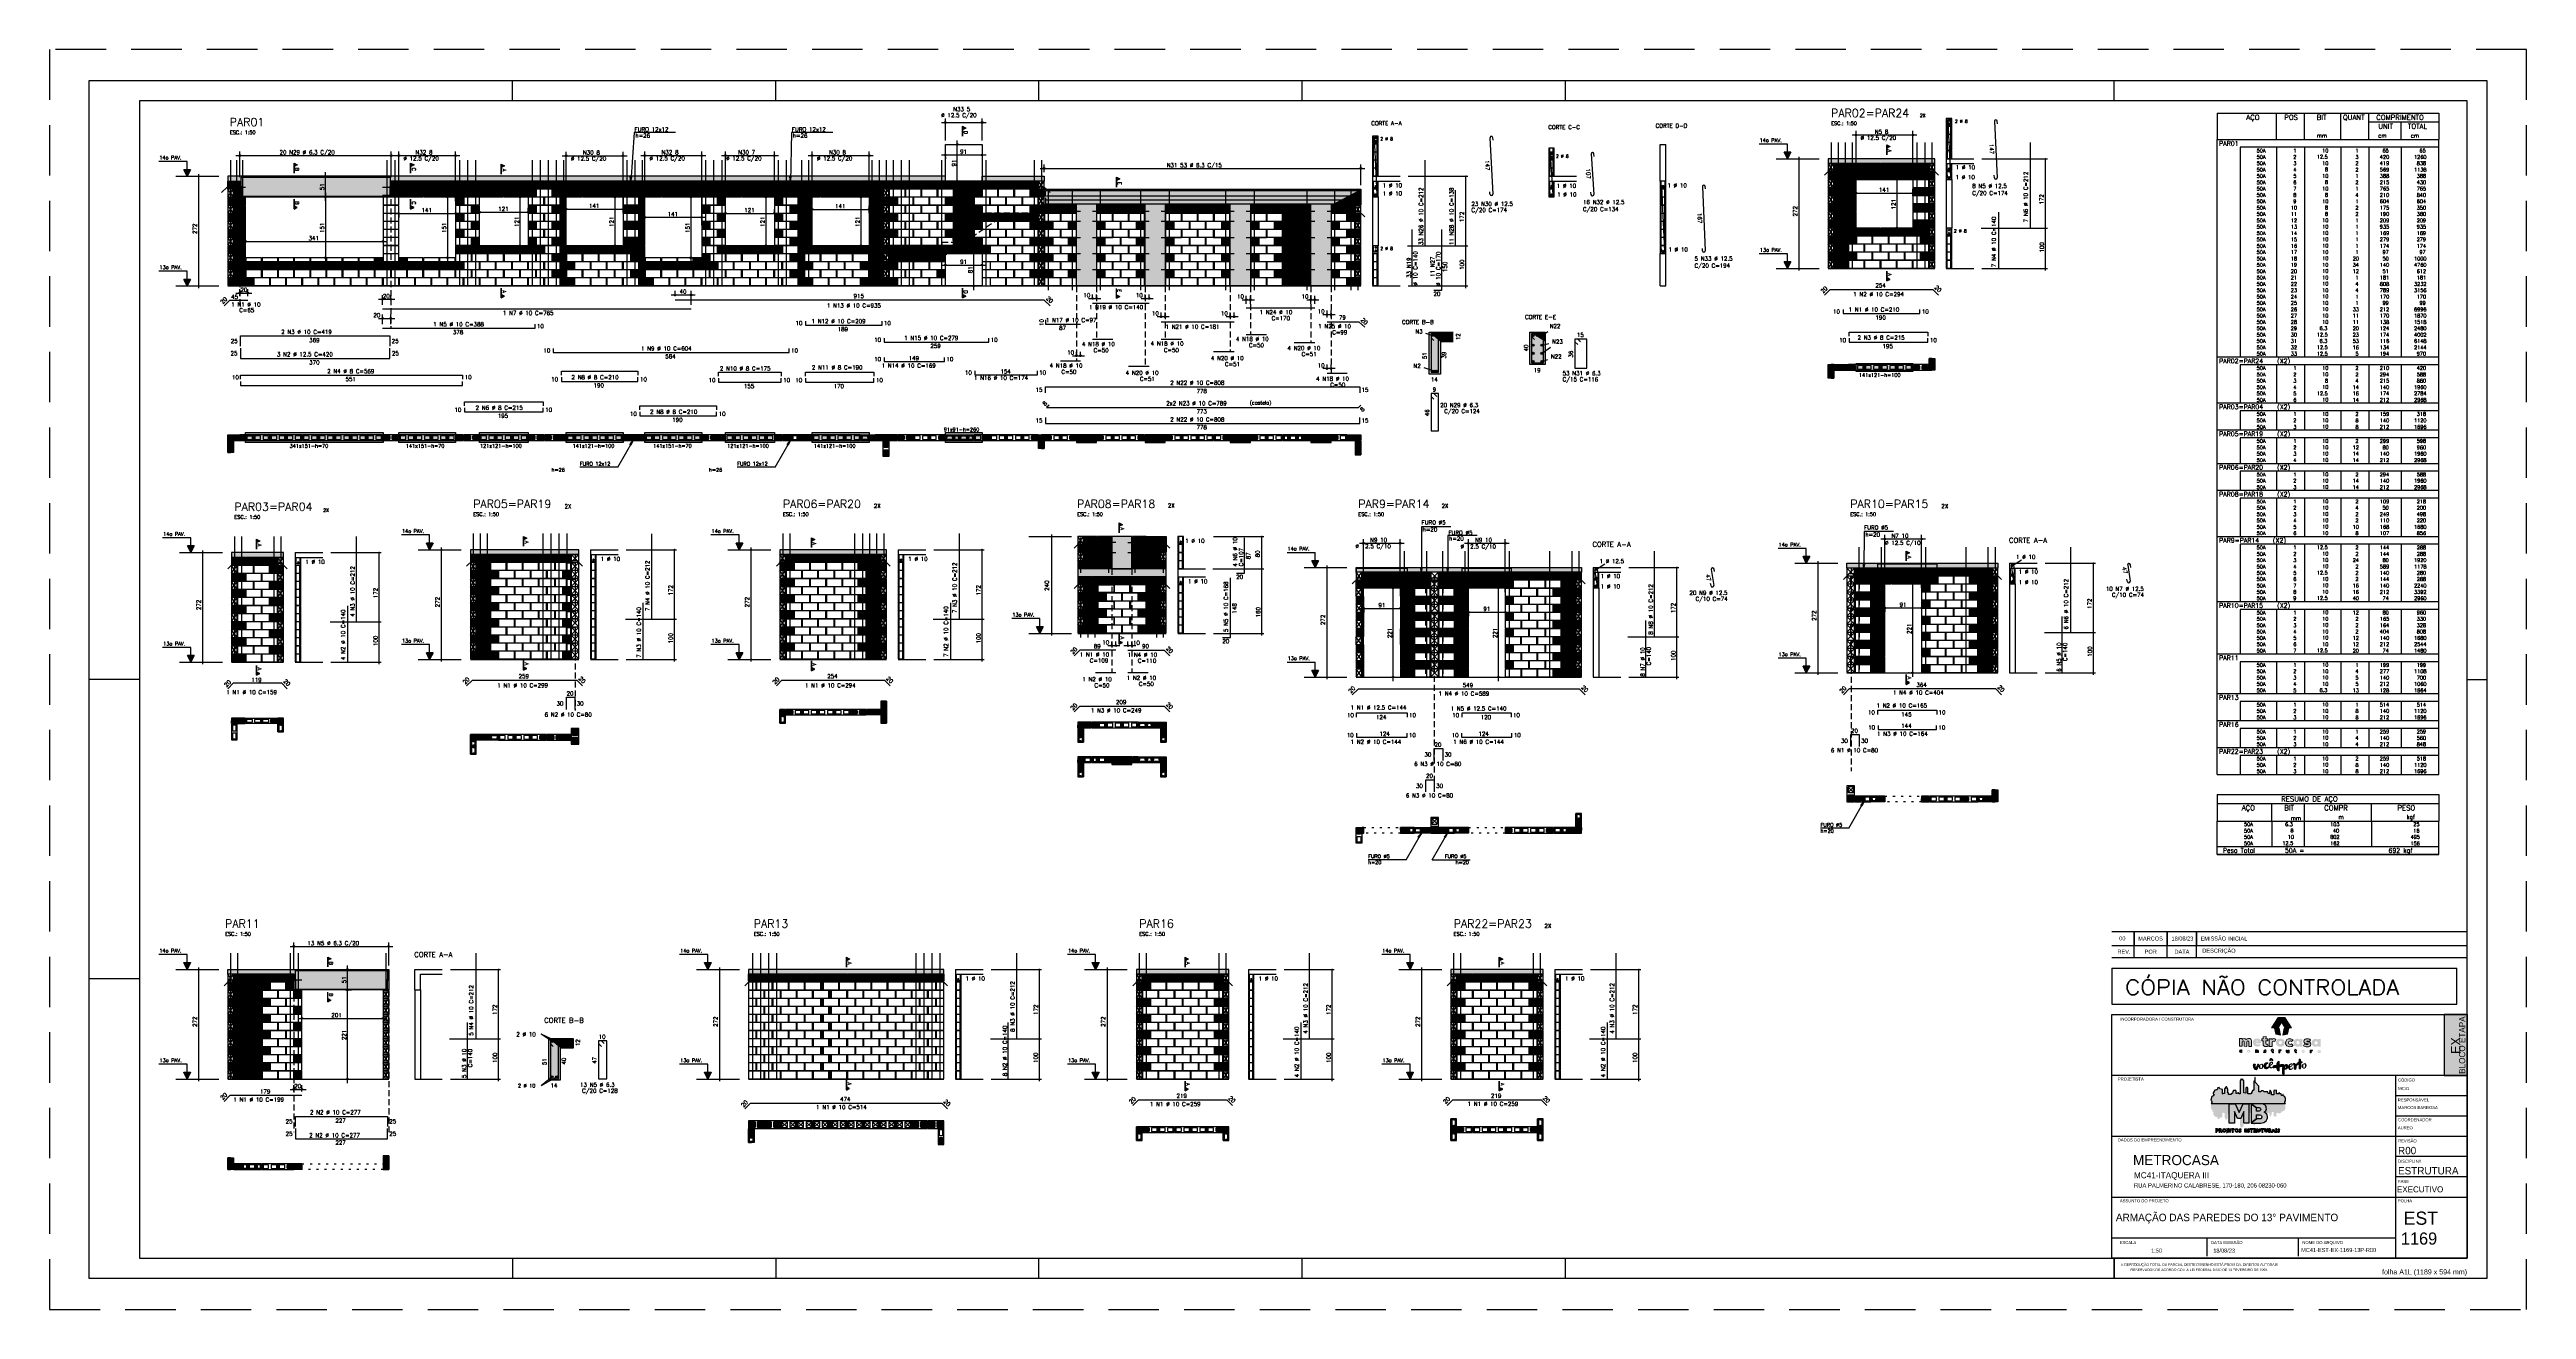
# Model space of a CAD drawing. Extents: x -1 to 122, y -1 to 61.
import ezdxf
from ezdxf.enums import TextEntityAlignment as Align

# ---------------------------------------------------------------- set-up
doc = ezdxf.new("R2010")
doc.units = 0
doc.header["$MEASUREMENT"] = 0
for name, pattern in [('CENTER', [2, 1.25, -0.25, 0.25, -0.25]), ('ESTILO_TQS_0001', [0.45, 0.3, -0.15]), ('ESTILO_TQS_0002', [0.4, 0.1, -0.3]), ('HIDDEN', [0.375, 0.25, -0.125])]:
    doc.linetypes.add(name, pattern=pattern)
doc.layers.get('0').update_dxf_attribs({"linetype": 'CONTINUOUS'})
doc.layers.get('Defpoints').update_dxf_attribs({"linetype": 'CONTINUOUS'})
for name, color, linetype in [('_ARQUIVO', 7, 'CONTINUOUS'), ('ARQ-MAR', 2, 'CONTINUOUS'), ('ARQ_CAR', 7, 'CONTINUOUS'), ('ARQ_CAR-TXT', 7, 'CONTINUOUS'), ('ARQ_FOLHA', 7, 'CONTINUOUS'), ('ARQ_TXT-2', 2, 'CONTINUOUS'), ('ARQ_TXT-4', 4, 'CONTINUOUS'), ('ARQ_VISTA 0', 251, 'CONTINUOUS'), ('H7', 1, 'CONTINUOUS'), ('Layer 1', 7, 'CONTINUOUS'), ('PENA_01', 1, 'CONTINUOUS'), ('PENA_02', 2, 'CONTINUOUS'), ('PENA_03', 3, 'CONTINUOUS'), ('PENA_04', 4, 'CONTINUOUS'), ('PENA_05', 5, 'CONTINUOUS'), ('PENA_06', 6, 'CONTINUOUS'), ('PENA_09', 254, 'CONTINUOUS'), ('PENA_10', 253, 'CONTINUOUS'), ('PENA_11', 252, 'CONTINUOUS'), ('PENA_19', 240, 'CONTINUOUS'), ('PENA_21', 100, 'CONTINUOUS'), ('PENA_23', 50, 'CONTINUOUS'), ('PENA_25', 210, 'CONTINUOUS'), ('PENA_27', 21, 'CONTINUOUS'), ('PENA_28', 135, 'CONTINUOUS'), ('PSG-NV1-HTC-251', 251, 'CONTINUOUS'), ('PSG-NV2-FLH-SELO', 1, 'CONTINUOUS'), ('ver', 20, 'CONTINUOUS')]:
    doc.layers.add(name, color=color, linetype=linetype)
doc.styles.add('01-MILLEU', font='GOTHIC.TTF')
doc.styles.add('CARIMBO', font='romans.shx', dxfattribs={"height": 30})
doc.styles.add('R300', font='SIMPLEX.SHX', dxfattribs={"width": 1.1, "height": 5.5})
doc.styles.get("Standard").update_dxf_attribs({"font": 'ROMANS.SHX'})
doc.styles.add('TQS_ARIAL', font='arial.ttf')

# ---------------------------------------------------------------- blocks, each defined once
blk = doc.blocks.new('FOLHA A1+1 - 1102 X 594')
at = {"layer": 'ARQ_FOLHA', "color": 1}
for p, q in [((-979, 584), (-979, 594)), ((-848.5, 584), (-848.5, 594)), ((-718, 584), (-718, 594)), ((-587.5, 584), (-587.5, 594)), ((-457, 584), (-457, 594)), ((-185, 584), (-185, 594)), ((-1164, 297), (-1189, 297)), ((-10, 297), (0, 297)), ((-1164, 148.5), (-1189, 148.5)), ((-979, 10), (-979, 0)), ((-848.5, 10), (-848.5, 0)), ((-718, 0), (-718, 10)), ((-587.5, 0), (-587.5, 10)), ((-457, 0), (-457, 10)), ((-185, 10), (-185, 0.5)), ((-185, 0.5), (-185, 10)), ((-185, 9.5), (-185, 0)), ((-185, 9.5), (-185, 0)), ((-185, 0), (-185, 9.5))]:
    blk.add_line(p, q, dxfattribs=at)
for points in [[(-1189, 0), (0, 0), (0, 594), (-1189, 594)], [(-1164, 10), (-10, 10), (-10, 584), (-1164, 584)]]:
    blk.add_lwpolyline(points, close=True, dxfattribs=at)
at = {"layer": 'Defpoints', "color": 8, "linetype": 'HIDDEN', "ltscale": 100}
blk.add_lwpolyline([(-1208.5, 609.5), (-1208.5, -15.5), (19.5, -15.5), (19.5, 609.5)], close=True, dxfattribs=at)
at = {"layer": 'ARQ_FOLHA', "insert": (-10, 4.4), "char_height": 2.5, "width": 84.157, "attachment_point": 3, "style": 'TQS_ARIAL'}
blk.add_mtext('\\pxt3;folha A1L (1189 x 594 mm)', dxfattribs=at)
at = {"layer": 'PSG-NV1-HTC-251', "insert": (-185, 10), "char_height": 1.25, "width": 84.605, "attachment_point": 1, "line_spacing_factor": 1.25, "style": 'CARIMBO'}
blk.add_mtext('\\pxqc;{\\fArial Narrow|b0|i0|c0|p34;\\PA REPRODUÇÃO TOTAL OU PARCIAL DESTE DESENHO ESTÁ PROIBIDA. DIREITOS AUTORAIS \\PRESERVADOS DE ACORDO COM A LEI FEDERAL 9.610 DE 19 FEVEREIRO DE 1998.}', dxfattribs=at)
blk = doc.blocks.new('*U5')
at = {"layer": 'ARQ_CAR-TXT', "true_color": 0x58ba48}
h = blk.add_hatch(color=85, dxfattribs=at)
h.dxf.hatch_style = 1
h.paths.add_polyline_path([(-11.3, 0), (0, 0), (0, 30), (-11.3, 30)])
at = {"layer": 'ARQ_CAR', "color": 5}
blk.add_lwpolyline([(-11.3, 0), (0, 0), (0, 30), (-11.3, 30)], close=True, dxfattribs=at)
at = {"layer": 'ARQ_CAR-TXT', "color": 4, "style": '01-MILLEU'}
blk.add_text('EX', height=4.61, rotation=90, dxfattribs=at).set_placement((-3.3, 10.6))
at = {"layer": 'ARQ_TXT-2', "style": '01-MILLEU'}
blk.add_text('EXECUTIVO', height=2.95, dxfattribs=at).set_placement((-34.5, -57.6))
blk = doc.blocks.new('METROCASA')
at = {"layer": 'Layer 1', "true_color": 0xed1c24}
h = blk.add_hatch(color=240, dxfattribs=at)
h.dxf.hatch_style = 2
h.paths.add_polyline_path([(-1.29, 0.86), (-1.02, -0.59), (0.13, -0.85), (-0.13, 0.85)])
h.paths.add_polyline_path([(2.84, 0.94), (1.22, 3.51), (-0.37, 3.52), (1.27, 0.94)])
h.paths.add_polyline_path([(-2.08, 0.96), (-0.44, 0.95), (0.36, 2.19), (-0.45, 3.48)])
h.paths.add_polyline_path([(0.77, -0.85), (1.92, -0.6), (2.21, 0.84), (1.05, 0.84)])
at = {"layer": 'Layer 1', "true_color": 0x404041}
h = blk.add_hatch(color=250, dxfattribs=at)
h.dxf.hatch_style = 2
edge = h.paths.add_edge_path()
edge.add_spline(control_points=[(-3.66, -4.74), (-3.71, -4.74), (-3.72, -4.72), (-3.72, -4.71), (-3.72, -4.68), (-3.69, -4.68), (-3.66, -4.68), (-3.6, -4.68), (-3.52, -4.7), (-3.48, -4.72), (-3.48, -4.72), (-3.38, -4.57), (-3.38, -4.57), (-3.44, -4.52), (-3.54, -4.48), (-3.65, -4.48), (-3.81, -4.48), (-3.97, -4.54), (-3.97, -4.71), (-3.97, -4.87), (-3.81, -4.92), (-3.68, -4.93), (-3.63, -4.93), (-3.61, -4.94), (-3.61, -4.97), (-3.61, -4.99), (-3.63, -5), (-3.68, -5), (-3.73, -5), (-3.81, -4.99), (-3.92, -4.92), (-3.92, -4.92), (-4, -5.11), (-4, -5.11), (-3.92, -5.16), (-3.79, -5.2), (-3.67, -5.2), (-3.51, -5.2), (-3.36, -5.14), (-3.35, -4.97), (-3.35, -4.79), (-3.52, -4.75), (-3.66, -4.74)], knot_values=[0, 0, 0, 0, 1, 1, 1, 2, 2, 2, 3, 3, 3, 4, 4, 4, 5, 5, 5, 6, 6, 6, 7, 7, 7, 8, 8, 8, 9, 9, 9, 10, 10, 10, 11, 11, 11, 12, 12, 12, 13, 13, 13, 14, 14, 14, 14], degree=3, periodic=0)
edge = h.paths.add_edge_path()
edge.add_spline(control_points=[(-5.55, -4.47), (-5.62, -4.47), (-5.7, -4.5), (-5.76, -4.56), (-5.76, -4.56), (-5.77, -4.49), (-5.77, -4.49), (-5.77, -4.49), (-6, -4.49), (-6, -4.49), (-6, -4.49), (-6, -5.17), (-6, -5.17), (-6, -5.17), (-5.75, -5.17), (-5.75, -5.17), (-5.75, -5.17), (-5.75, -4.81), (-5.75, -4.81), (-5.75, -4.72), (-5.69, -4.68), (-5.63, -4.68), (-5.58, -4.68), (-5.54, -4.71), (-5.54, -4.79), (-5.54, -4.79), (-5.54, -5.17), (-5.54, -5.17), (-5.54, -5.17), (-5.29, -5.17), (-5.29, -5.17), (-5.29, -5.17), (-5.28, -4.79), (-5.28, -4.79), (-5.28, -4.55), (-5.4, -4.48), (-5.55, -4.47)], knot_values=[0, 0, 0, 0, 1, 1, 1, 2, 2, 2, 3, 3, 3, 4, 4, 4, 5, 5, 5, 6, 6, 6, 7, 7, 7, 8, 8, 8, 9, 9, 9, 10, 10, 10, 11, 11, 11, 12, 12, 12, 12], degree=3, periodic=0)
edge = h.paths.add_edge_path()
edge.add_spline(control_points=[(-7.69, -4.46), (-7.89, -4.46), (-8.08, -4.57), (-8.08, -4.82), (-8.08, -5.06), (-7.89, -5.17), (-7.69, -5.17), (-7.5, -5.18), (-7.3, -5.07), (-7.3, -4.82), (-7.3, -4.57), (-7.49, -4.47), (-7.69, -4.46)], knot_values=[0, 0, 0, 0, 1, 1, 1, 2, 2, 2, 3, 3, 3, 4, 4, 4, 4], degree=3, periodic=0)
edge = h.paths.add_edge_path()
edge.add_spline(control_points=[(-7.69, -4.97), (-7.78, -4.97), (-7.83, -4.9), (-7.83, -4.82), (-7.83, -4.74), (-7.78, -4.67), (-7.69, -4.67), (-7.6, -4.67), (-7.55, -4.74), (-7.55, -4.82), (-7.55, -4.9), (-7.61, -4.97), (-7.69, -4.97)], knot_values=[0, 0, 0, 0, 1, 1, 1, 2, 2, 2, 3, 3, 3, 4, 4, 4, 4], degree=3, periodic=0)
edge = h.paths.add_edge_path()
edge.add_spline(control_points=[(-9.57, -4.95), (-9.67, -4.95), (-9.72, -4.88), (-9.72, -4.81), (-9.72, -4.73), (-9.67, -4.66), (-9.57, -4.66), (-9.53, -4.66), (-9.49, -4.67), (-9.46, -4.71), (-9.46, -4.71), (-9.32, -4.56), (-9.32, -4.56), (-9.39, -4.49), (-9.49, -4.45), (-9.59, -4.45), (-9.78, -4.45), (-9.97, -4.56), (-9.97, -4.81), (-9.97, -5.06), (-9.78, -5.16), (-9.59, -5.16), (-9.48, -5.16), (-9.39, -5.12), (-9.3, -5.05), (-9.3, -5.05), (-9.45, -4.9), (-9.45, -4.9), (-9.48, -4.93), (-9.53, -4.95), (-9.57, -4.95)], knot_values=[0, 0, 0, 0, 1, 1, 1, 2, 2, 2, 3, 3, 3, 4, 4, 4, 5, 5, 5, 6, 6, 6, 7, 7, 7, 8, 8, 8, 9, 9, 9, 10, 10, 10, 10], degree=3, periodic=0)
edge = h.paths.add_edge_path()
edge.add_spline(control_points=[(-1.68, -5), (-1.72, -5), (-1.74, -4.98), (-1.74, -4.93), (-1.74, -4.93), (-1.74, -4.71), (-1.74, -4.71), (-1.74, -4.71), (-1.59, -4.71), (-1.59, -4.71), (-1.59, -4.71), (-1.59, -4.52), (-1.59, -4.52), (-1.59, -4.52), (-1.74, -4.52), (-1.74, -4.52), (-1.74, -4.52), (-1.74, -4.32), (-1.74, -4.32), (-1.74, -4.32), (-1.99, -4.34), (-1.99, -4.34), (-1.99, -4.34), (-1.99, -4.51), (-1.99, -4.51), (-1.99, -4.51), (-2.1, -4.51), (-2.1, -4.51), (-2.1, -4.51), (-2.1, -4.71), (-2.1, -4.71), (-2.1, -4.71), (-1.99, -4.71), (-1.99, -4.71), (-1.99, -4.71), (-1.99, -4.93), (-1.99, -4.93), (-2, -5.14), (-1.88, -5.21), (-1.74, -5.21), (-1.67, -5.21), (-1.61, -5.19), (-1.55, -5.16), (-1.55, -5.16), (-1.6, -4.97), (-1.6, -4.97), (-1.62, -4.99), (-1.65, -5), (-1.68, -5)], knot_values=[0, 0, 0, 0, 1, 1, 1, 2, 2, 2, 3, 3, 3, 4, 4, 4, 5, 5, 5, 6, 6, 6, 7, 7, 7, 8, 8, 8, 9, 9, 9, 10, 10, 10, 11, 11, 11, 12, 12, 12, 13, 13, 13, 14, 14, 14, 15, 15, 15, 16, 16, 16, 16], degree=3, periodic=0)
edge = h.paths.add_edge_path()
edge.add_spline(control_points=[(9.78, -4.57), (9.78, -4.57), (9.77, -4.65), (9.77, -4.65), (9.73, -4.59), (9.66, -4.56), (9.57, -4.56), (9.37, -4.56), (9.24, -4.71), (9.24, -4.91), (9.24, -5.11), (9.35, -5.25), (9.55, -5.26), (9.62, -5.27), (9.71, -5.24), (9.77, -5.18), (9.77, -5.18), (9.78, -5.25), (9.78, -5.25), (9.78, -5.25), (10.01, -5.25), (10.01, -5.25), (10.01, -5.25), (10.02, -4.57), (10.02, -4.57), (10.02, -4.57), (9.78, -4.57), (9.78, -4.57)], knot_values=[0, 0, 0, 0, 1, 1, 1, 2, 2, 2, 3, 3, 3, 4, 4, 4, 5, 5, 5, 6, 6, 6, 7, 7, 7, 8, 8, 8, 9, 9, 9, 9], degree=3, periodic=0)
edge = h.paths.add_edge_path()
edge.add_spline(control_points=[(9.62, -5.06), (9.55, -5.06), (9.49, -5), (9.49, -4.91), (9.49, -4.82), (9.55, -4.76), (9.62, -4.76), (9.71, -4.76), (9.76, -4.82), (9.76, -4.91), (9.76, -4.99), (9.71, -5.06), (9.62, -5.06)], knot_values=[0, 0, 0, 0, 1, 1, 1, 2, 2, 2, 3, 3, 3, 4, 4, 4, 4], degree=3, periodic=0)
edge = h.paths.add_edge_path()
edge.add_spline(control_points=[(7.69, -4.64), (7.69, -4.64), (7.68, -4.56), (7.68, -4.56), (7.68, -4.56), (7.45, -4.56), (7.45, -4.56), (7.45, -4.56), (7.45, -5.24), (7.45, -5.24), (7.45, -5.24), (7.7, -5.24), (7.7, -5.24), (7.7, -5.24), (7.7, -4.89), (7.7, -4.89), (7.7, -4.8), (7.76, -4.76), (7.82, -4.76), (7.86, -4.76), (7.89, -4.77), (7.93, -4.8), (7.93, -4.8), (8.04, -4.62), (8.04, -4.62), (7.99, -4.57), (7.93, -4.55), (7.86, -4.55), (7.79, -4.55), (7.73, -4.57), (7.69, -4.64)], knot_values=[0, 0, 0, 0, 1, 1, 1, 2, 2, 2, 3, 3, 3, 4, 4, 4, 5, 5, 5, 6, 6, 6, 7, 7, 7, 8, 8, 8, 9, 9, 9, 10, 10, 10, 10], degree=3, periodic=0)
edge = h.paths.add_edge_path()
edge.add_spline(control_points=[(5.76, -4.54), (5.56, -4.54), (5.37, -4.64), (5.37, -4.89), (5.37, -5.14), (5.56, -5.24), (5.75, -5.25), (5.95, -5.25), (6.14, -5.14), (6.14, -4.89), (6.15, -4.65), (5.96, -4.54), (5.76, -4.54)], knot_values=[0, 0, 0, 0, 1, 1, 1, 2, 2, 2, 3, 3, 3, 4, 4, 4, 4], degree=3, periodic=0)
edge = h.paths.add_edge_path()
edge.add_spline(control_points=[(5.76, -5.04), (5.67, -5.04), (5.62, -4.97), (5.62, -4.89), (5.62, -4.81), (5.67, -4.74), (5.76, -4.74), (5.85, -4.74), (5.9, -4.81), (5.9, -4.89), (5.9, -4.97), (5.84, -5.04), (5.76, -5.04)], knot_values=[0, 0, 0, 0, 1, 1, 1, 2, 2, 2, 3, 3, 3, 4, 4, 4, 4], degree=3, periodic=0)
edge = h.paths.add_edge_path()
edge.add_spline(control_points=[(4, -5.03), (3.96, -5.03), (3.94, -5.01), (3.93, -4.96), (3.93, -4.96), (3.94, -4.74), (3.94, -4.74), (3.94, -4.74), (4.09, -4.74), (4.09, -4.74), (4.09, -4.74), (4.09, -4.55), (4.09, -4.55), (4.09, -4.55), (3.94, -4.55), (3.94, -4.55), (3.94, -4.55), (3.94, -4.35), (3.94, -4.35), (3.94, -4.35), (3.69, -4.38), (3.69, -4.38), (3.69, -4.38), (3.69, -4.54), (3.69, -4.54), (3.69, -4.54), (3.58, -4.54), (3.58, -4.54), (3.58, -4.54), (3.58, -4.74), (3.58, -4.74), (3.58, -4.74), (3.69, -4.74), (3.69, -4.74), (3.69, -4.74), (3.68, -4.96), (3.68, -4.96), (3.68, -5.17), (3.8, -5.24), (3.93, -5.24), (4, -5.24), (4.07, -5.22), (4.13, -5.19), (4.13, -5.19), (4.08, -5), (4.08, -5), (4.05, -5.02), (4.03, -5.03), (4, -5.03)], knot_values=[0, 0, 0, 0, 1, 1, 1, 2, 2, 2, 3, 3, 3, 4, 4, 4, 5, 5, 5, 6, 6, 6, 7, 7, 7, 8, 8, 8, 9, 9, 9, 10, 10, 10, 11, 11, 11, 12, 12, 12, 13, 13, 13, 14, 14, 14, 15, 15, 15, 16, 16, 16, 16], degree=3, periodic=0)
edge = h.paths.add_edge_path()
edge.add_spline(control_points=[(2.03, -4.89), (2.03, -4.98), (1.97, -5.02), (1.91, -5.02), (1.87, -5.02), (1.82, -4.99), (1.82, -4.9), (1.82, -4.9), (1.82, -4.53), (1.82, -4.53), (1.82, -4.53), (1.57, -4.53), (1.57, -4.53), (1.57, -4.53), (1.57, -4.9), (1.57, -4.9), (1.57, -5.15), (1.69, -5.22), (1.83, -5.22), (1.9, -5.23), (1.99, -5.2), (2.05, -5.14), (2.05, -5.14), (2.06, -5.21), (2.06, -5.21), (2.06, -5.21), (2.28, -5.21), (2.28, -5.21), (2.28, -5.21), (2.28, -4.53), (2.28, -4.53), (2.28, -4.53), (2.03, -4.53), (2.03, -4.53), (2.03, -4.53), (2.03, -4.89), (2.03, -4.89)], knot_values=[0, 0, 0, 0, 1, 1, 1, 2, 2, 2, 3, 3, 3, 4, 4, 4, 5, 5, 5, 6, 6, 6, 7, 7, 7, 8, 8, 8, 9, 9, 9, 10, 10, 10, 11, 11, 11, 12, 12, 12, 12], degree=3, periodic=0)
edge = h.paths.add_edge_path()
edge.add_spline(control_points=[(-0.02, -4.59), (-0.02, -4.59), (-0.04, -4.52), (-0.04, -4.52), (-0.04, -4.52), (-0.26, -4.52), (-0.26, -4.52), (-0.26, -4.52), (-0.27, -5.2), (-0.27, -5.2), (-0.27, -5.2), (-0.02, -5.2), (-0.02, -5.2), (-0.02, -5.2), (-0.01, -4.85), (-0.01, -4.85), (-0.01, -4.76), (0.04, -4.72), (0.1, -4.72), (0.15, -4.72), (0.18, -4.73), (0.22, -4.76), (0.22, -4.76), (0.32, -4.58), (0.32, -4.58), (0.28, -4.53), (0.21, -4.51), (0.14, -4.5), (0.08, -4.5), (0.01, -4.53), (-0.02, -4.59)], knot_values=[0, 0, 0, 0, 1, 1, 1, 2, 2, 2, 3, 3, 3, 4, 4, 4, 5, 5, 5, 6, 6, 6, 7, 7, 7, 8, 8, 8, 9, 9, 9, 10, 10, 10, 10], degree=3, periodic=0)
at = {"layer": 'Layer 1', "true_color": 0xed1c24}
h = blk.add_hatch(color=240, dxfattribs=at)
h.dxf.hatch_style = 2
edge = h.paths.add_edge_path()
edge.add_spline(control_points=[(-1.94, -1.96), (-1.94, -1.96), (-1.98, -1.76), (-1.98, -1.76), (-1.98, -1.76), (-2.62, -1.75), (-2.62, -1.75), (-2.62, -1.75), (-2.63, -3.66), (-2.63, -3.66), (-2.63, -3.66), (-1.92, -3.66), (-1.92, -3.66), (-1.92, -3.66), (-1.91, -2.67), (-1.91, -2.67), (-1.91, -2.42), (-1.76, -2.31), (-1.58, -2.31), (-1.46, -2.31), (-1.38, -2.34), (-1.26, -2.43), (-1.26, -2.43), (-0.98, -1.92), (-0.98, -1.92), (-1.1, -1.79), (-1.28, -1.71), (-1.48, -1.71), (-1.66, -1.71), (-1.84, -1.79), (-1.94, -1.96)], knot_values=[0, 0, 0, 0, 1, 1, 1, 2, 2, 2, 3, 3, 3, 4, 4, 4, 5, 5, 5, 6, 6, 6, 7, 7, 7, 8, 8, 8, 9, 9, 9, 10, 10, 10, 10], degree=3, periodic=0)
edge = h.paths.add_edge_path()
edge.add_spline(control_points=[(-5.6, -1.69), (-6.11, -1.69), (-6.66, -1.99), (-6.66, -2.69), (-6.67, -3.38), (-6.16, -3.68), (-5.56, -3.68), (-5.23, -3.68), (-4.92, -3.58), (-4.69, -3.37), (-4.69, -3.37), (-5.04, -2.98), (-5.04, -2.98), (-5.16, -3.07), (-5.32, -3.13), (-5.53, -3.13), (-5.68, -3.13), (-5.9, -3.06), (-5.95, -2.89), (-5.95, -2.89), (-4.62, -2.89), (-4.62, -2.89), (-4.45, -2.14), (-4.92, -1.69), (-5.6, -1.69)], knot_values=[0, 0, 0, 0, 1, 1, 1, 2, 2, 2, 3, 3, 3, 4, 4, 4, 5, 5, 5, 6, 6, 6, 7, 7, 7, 8, 8, 8, 8], degree=3, periodic=0)
edge = h.paths.add_edge_path()
edge.add_spline(control_points=[(-5.94, -2.43), (-5.89, -2.12), (-5.27, -2.13), (-5.25, -2.43), (-5.25, -2.43), (-5.94, -2.43), (-5.94, -2.43)], knot_values=[0, 0, 0, 0, 1, 1, 1, 2, 2, 2, 2], degree=3, periodic=0)
edge = h.paths.add_edge_path()
edge.add_spline(control_points=[(4.86, -2), (4.76, -1.84), (4.58, -1.75), (4.31, -1.75), (3.75, -1.74), (3.38, -2.17), (3.38, -2.74), (3.37, -3.29), (3.68, -3.69), (4.24, -3.73), (4.45, -3.74), (4.71, -3.67), (4.87, -3.49), (4.87, -3.49), (4.9, -3.7), (4.9, -3.7), (4.9, -3.7), (5.56, -3.7), (5.56, -3.7), (5.56, -3.7), (5.57, -1.8), (5.57, -1.8), (5.57, -1.8), (4.9, -1.79), (4.9, -1.79), (4.9, -1.79), (4.86, -2), (4.86, -2)], knot_values=[0, 0, 0, 0, 1, 1, 1, 2, 2, 2, 3, 3, 3, 4, 4, 4, 5, 5, 5, 6, 6, 6, 7, 7, 7, 8, 8, 8, 9, 9, 9, 9], degree=3, periodic=0)
edge = h.paths.add_edge_path()
edge.add_spline(control_points=[(4.46, -3.16), (4.25, -3.16), (4.08, -3.01), (4.08, -2.74), (4.08, -2.47), (4.25, -2.32), (4.47, -2.32), (4.72, -2.32), (4.86, -2.49), (4.86, -2.74), (4.86, -2.97), (4.7, -3.16), (4.46, -3.16)], knot_values=[0, 0, 0, 0, 1, 1, 1, 2, 2, 2, 3, 3, 3, 4, 4, 4, 4], degree=3, periodic=0)
edge = h.paths.add_edge_path()
edge.add_spline(control_points=[(-7.68, -1.68), (-7.94, -1.68), (-8.15, -1.76), (-8.31, -1.95), (-8.4, -1.77), (-8.59, -1.69), (-8.78, -1.68), (-8.98, -1.68), (-9.19, -1.76), (-9.31, -1.92), (-9.31, -1.92), (-9.36, -1.72), (-9.36, -1.72), (-9.36, -1.72), (-9.95, -1.71), (-9.95, -1.71), (-9.95, -1.71), (-9.96, -3.62), (-9.96, -3.62), (-9.96, -3.62), (-9.26, -3.62), (-9.26, -3.62), (-9.26, -3.62), (-9.25, -2.58), (-9.25, -2.58), (-9.25, -2.37), (-9.12, -2.27), (-9, -2.27), (-8.87, -2.27), (-8.8, -2.35), (-8.8, -2.57), (-8.8, -2.57), (-8.81, -3.62), (-8.81, -3.62), (-8.81, -3.62), (-8.11, -3.63), (-8.11, -3.63), (-8.11, -3.63), (-8.1, -2.58), (-8.1, -2.58), (-8.1, -2.37), (-7.98, -2.29), (-7.86, -2.29), (-7.75, -2.29), (-7.66, -2.37), (-7.66, -2.57), (-7.66, -2.57), (-7.67, -3.63), (-7.67, -3.63), (-7.67, -3.63), (-6.96, -3.63), (-6.96, -3.63), (-6.96, -3.63), (-6.95, -2.57), (-6.95, -2.57), (-6.95, -1.94), (-7.26, -1.68), (-7.68, -1.68)], knot_values=[0, 0, 0, 0, 1, 1, 1, 2, 2, 2, 3, 3, 3, 4, 4, 4, 5, 5, 5, 6, 6, 6, 7, 7, 7, 8, 8, 8, 9, 9, 9, 10, 10, 10, 11, 11, 11, 12, 12, 12, 13, 13, 13, 14, 14, 14, 15, 15, 15, 16, 16, 16, 17, 17, 17, 18, 18, 18, 19, 19, 19, 19], degree=3, periodic=0)
edge = h.paths.add_edge_path()
edge.add_spline(control_points=[(-3.23, -3.11), (-3.34, -3.11), (-3.41, -3.06), (-3.42, -2.93), (-3.42, -2.93), (-3.41, -2.3), (-3.41, -2.3), (-3.41, -2.3), (-2.98, -2.3), (-2.98, -2.3), (-2.98, -2.3), (-2.98, -1.76), (-2.98, -1.76), (-2.98, -1.76), (-3.41, -1.76), (-3.41, -1.76), (-3.41, -1.76), (-3.4, -1.21), (-3.4, -1.21), (-3.4, -1.21), (-4.11, -1.28), (-4.11, -1.28), (-4.11, -1.28), (-4.11, -1.76), (-4.11, -1.76), (-4.11, -1.76), (-4.42, -1.75), (-4.42, -1.75), (-4.42, -1.75), (-4.42, -2.3), (-4.42, -2.3), (-4.42, -2.3), (-4.11, -2.3), (-4.11, -2.3), (-4.11, -2.3), (-4.12, -2.92), (-4.12, -2.92), (-4.13, -3.52), (-3.79, -3.69), (-3.42, -3.7), (-3.22, -3.7), (-3.03, -3.66), (-2.87, -3.57), (-2.87, -3.57), (-3.02, -3.05), (-3.02, -3.05), (-3.08, -3.09), (-3.16, -3.11), (-3.23, -3.11)], knot_values=[0, 0, 0, 0, 1, 1, 1, 2, 2, 2, 3, 3, 3, 4, 4, 4, 5, 5, 5, 6, 6, 6, 7, 7, 7, 8, 8, 8, 9, 9, 9, 10, 10, 10, 11, 11, 11, 12, 12, 12, 13, 13, 13, 14, 14, 14, 15, 15, 15, 16, 16, 16, 16], degree=3, periodic=0)
edge = h.paths.add_edge_path()
edge.add_spline(control_points=[(2.53, -3.13), (2.26, -3.13), (2.12, -2.94), (2.12, -2.74), (2.12, -2.5), (2.27, -2.3), (2.54, -2.3), (2.66, -2.3), (2.77, -2.35), (2.86, -2.44), (2.86, -2.44), (3.24, -2.04), (3.24, -2.04), (3.04, -1.84), (2.77, -1.74), (2.5, -1.74), (1.96, -1.73), (1.43, -2.04), (1.42, -2.73), (1.42, -3.44), (1.94, -3.72), (2.5, -3.72), (2.78, -3.72), (3.06, -3.6), (3.28, -3.4), (3.28, -3.4), (2.88, -2.98), (2.88, -2.98), (2.79, -3.08), (2.66, -3.13), (2.53, -3.13)], knot_values=[0, 0, 0, 0, 1, 1, 1, 2, 2, 2, 3, 3, 3, 4, 4, 4, 5, 5, 5, 6, 6, 6, 7, 7, 7, 8, 8, 8, 9, 9, 9, 10, 10, 10, 10], degree=3, periodic=0)
edge = h.paths.add_edge_path()
edge.add_spline(control_points=[(9.37, -1.82), (9.37, -1.82), (9.33, -2.02), (9.33, -2.02), (9.23, -1.87), (9.04, -1.77), (8.77, -1.77), (8.22, -1.77), (7.85, -2.2), (7.84, -2.76), (7.84, -3.31), (8.15, -3.71), (8.71, -3.75), (8.92, -3.76), (9.17, -3.7), (9.34, -3.51), (9.34, -3.51), (9.37, -3.72), (9.37, -3.72), (9.37, -3.72), (10.02, -3.72), (10.02, -3.72), (10.02, -3.72), (10.03, -1.82), (10.03, -1.82), (10.03, -1.82), (9.37, -1.82), (9.37, -1.82)], knot_values=[0, 0, 0, 0, 1, 1, 1, 2, 2, 2, 3, 3, 3, 4, 4, 4, 5, 5, 5, 6, 6, 6, 7, 7, 7, 8, 8, 8, 9, 9, 9, 9], degree=3, periodic=0)
edge = h.paths.add_edge_path()
edge.add_spline(control_points=[(8.93, -3.18), (8.71, -3.18), (8.55, -3.03), (8.55, -2.76), (8.55, -2.5), (8.72, -2.34), (8.93, -2.35), (9.18, -2.35), (9.32, -2.51), (9.32, -2.77), (9.32, -2.99), (9.17, -3.18), (8.93, -3.18)], knot_values=[0, 0, 0, 0, 1, 1, 1, 2, 2, 2, 3, 3, 3, 4, 4, 4, 4], degree=3, periodic=0)
edge = h.paths.add_edge_path()
edge.add_spline(control_points=[(6.78, -2.48), (6.66, -2.48), (6.63, -2.42), (6.63, -2.39), (6.63, -2.32), (6.7, -2.29), (6.8, -2.3), (6.96, -2.29), (7.18, -2.35), (7.28, -2.41), (7.28, -2.41), (7.58, -1.99), (7.58, -1.99), (7.4, -1.85), (7.12, -1.76), (6.81, -1.76), (6.36, -1.75), (5.93, -1.92), (5.93, -2.38), (5.92, -2.84), (6.37, -2.99), (6.74, -3), (6.88, -3.02), (6.94, -3.05), (6.94, -3.11), (6.94, -3.17), (6.87, -3.2), (6.75, -3.2), (6.59, -3.19), (6.36, -3.18), (6.07, -2.98), (6.07, -2.98), (5.84, -3.5), (5.84, -3.5), (6.05, -3.66), (6.43, -3.75), (6.76, -3.76), (7.22, -3.76), (7.65, -3.58), (7.65, -3.11), (7.65, -2.61), (7.17, -2.49), (6.78, -2.48)], knot_values=[0, 0, 0, 0, 1, 1, 1, 2, 2, 2, 3, 3, 3, 4, 4, 4, 5, 5, 5, 6, 6, 6, 7, 7, 7, 8, 8, 8, 9, 9, 9, 10, 10, 10, 11, 11, 11, 12, 12, 12, 13, 13, 13, 14, 14, 14, 14], degree=3, periodic=0)
edge = h.paths.add_edge_path()
edge.add_spline(control_points=[(0.13, -1.72), (-0.42, -1.72), (-0.95, -2.01), (-0.96, -2.72), (-0.96, -3.41), (-0.42, -3.71), (0.12, -3.72), (0.66, -3.72), (1.21, -3.42), (1.22, -2.73), (1.22, -2.03), (0.7, -1.73), (0.13, -1.72)], knot_values=[0, 0, 0, 0, 1, 1, 1, 2, 2, 2, 3, 3, 3, 4, 4, 4, 4], degree=3, periodic=0)
edge = h.paths.add_edge_path()
edge.add_spline(control_points=[(0.13, -3.13), (-0.12, -3.13), (-0.27, -2.94), (-0.26, -2.72), (-0.26, -2.5), (-0.12, -2.3), (0.13, -2.31), (0.38, -2.31), (0.52, -2.5), (0.52, -2.72), (0.52, -2.96), (0.37, -3.14), (0.13, -3.13)], knot_values=[0, 0, 0, 0, 1, 1, 1, 2, 2, 2, 3, 3, 3, 4, 4, 4, 4], degree=3, periodic=0)
at = {"layer": 'Layer 1', "true_color": 0x404041}
h = blk.add_hatch(color=250, dxfattribs=at)
h.dxf.hatch_style = 2
edge = h.paths.add_edge_path()
edge.add_spline(control_points=[(-2.43, -7.17), (-2.4, -7.16), (-2.38, -7.15), (-2.36, -7.14), (-2.33, -7.13), (-2.31, -7.11), (-2.3, -7.09), (-2.28, -7.07), (-2.26, -7.04), (-2.24, -7.01), (-2.22, -6.98), (-2.2, -6.95), (-2.17, -6.92), (-2.15, -6.93), (-2.11, -6.95), (-2.08, -6.98), (-2.05, -7.01), (-2.01, -7.04), (-1.98, -7.06), (-1.94, -7.09), (-1.9, -7.11), (-1.87, -7.13), (-1.84, -7.14), (-1.81, -7.14), (-1.78, -7.12), (-1.75, -7.1), (-1.75, -7.07), (-1.76, -7.02), (-1.78, -6.98), (-1.8, -6.94), (-1.84, -6.89), (-1.87, -6.84), (-1.91, -6.8), (-1.96, -6.76), (-2, -6.72), (-2.04, -6.69), (-2.07, -6.68), (-2.11, -6.66), (-2.15, -6.65), (-2.18, -6.64), (-2.21, -6.64), (-2.24, -6.64), (-2.26, -6.65), (-2.29, -6.66), (-2.31, -6.68), (-2.33, -6.71), (-2.35, -6.73), (-2.36, -6.77), (-2.38, -6.82), (-2.4, -6.84), (-2.41, -6.87), (-2.43, -6.91), (-2.44, -6.95), (-2.46, -6.99), (-2.47, -7.03), (-2.48, -7.07), (-2.48, -7.11), (-2.48, -7.14), (-2.47, -7.16), (-2.46, -7.18), (-2.43, -7.17)], knot_values=[0, 0, 0, 0, 1, 1, 1, 2, 2, 2, 3, 3, 3, 4, 4, 4, 5, 5, 5, 6, 6, 6, 7, 7, 7, 8, 8, 8, 9, 9, 9, 10, 10, 10, 11, 11, 11, 12, 12, 12, 13, 13, 13, 14, 14, 14, 15, 15, 15, 16, 16, 16, 17, 17, 17, 18, 18, 18, 19, 19, 19, 20, 20, 20, 20], degree=3, periodic=0)
edge = h.paths.add_edge_path()
edge.add_spline(control_points=[(-5.26, -8.04), (-5.28, -8.03), (-5.33, -8.05), (-5.4, -8.1), (-5.49, -8.17), (-5.55, -8.25), (-5.6, -8.35), (-5.65, -8.45), (-5.69, -8.55), (-5.71, -8.65), (-5.74, -8.76), (-5.76, -8.85), (-5.77, -8.93), (-5.78, -9.02), (-5.8, -9.07), (-5.81, -9.1), (-5.83, -9.13), (-5.85, -9.12), (-5.88, -9.08), (-5.91, -9.04), (-5.94, -8.98), (-5.97, -8.89), (-6, -8.8), (-6.02, -8.7), (-6.04, -8.57), (-6.05, -8.44), (-6.05, -8.3), (-6.03, -8.14), (-6.03, -8.11), (-6.04, -8.08), (-6.06, -8.06), (-6.09, -8.03), (-6.12, -8.01), (-6.16, -8), (-6.2, -7.98), (-6.25, -7.98), (-6.3, -7.98), (-6.35, -7.99), (-6.4, -8), (-6.45, -8.03), (-6.48, -8.05), (-6.5, -8.08), (-6.52, -8.13), (-6.53, -8.18), (-6.53, -8.24), (-6.53, -8.31), (-6.53, -8.38), (-6.52, -8.45), (-6.5, -8.52), (-6.49, -8.6), (-6.47, -8.67), (-6.45, -8.74), (-6.43, -8.81), (-6.41, -8.87), (-6.39, -8.93), (-6.36, -8.98), (-6.34, -9.03), (-6.32, -9.05), (-6.29, -9.1), (-6.26, -9.14), (-6.23, -9.18), (-6.19, -9.23), (-6.16, -9.27), (-6.11, -9.3), (-6.07, -9.34), (-6.02, -9.36), (-5.96, -9.37), (-5.9, -9.38), (-5.83, -9.38), (-5.75, -9.35), (-5.71, -9.34), (-5.67, -9.31), (-5.63, -9.25), (-5.58, -9.19), (-5.54, -9.12), (-5.51, -9.05), (-5.47, -8.98), (-5.44, -8.9), (-5.41, -8.82), (-5.38, -8.74), (-5.36, -8.67), (-5.34, -8.61), (-5.32, -8.53), (-5.29, -8.44), (-5.27, -8.36), (-5.25, -8.27), (-5.23, -8.2), (-5.23, -8.15), (-5.22, -8.09), (-5.23, -8.06), (-5.26, -8.04)], knot_values=[0, 0, 0, 0, 1, 1, 1, 2, 2, 2, 3, 3, 3, 4, 4, 4, 5, 5, 5, 6, 6, 6, 7, 7, 7, 8, 8, 8, 9, 9, 9, 10, 10, 10, 11, 11, 11, 12, 12, 12, 13, 13, 13, 14, 14, 14, 15, 15, 15, 16, 16, 16, 17, 17, 17, 18, 18, 18, 19, 19, 19, 20, 20, 20, 21, 21, 21, 22, 22, 22, 23, 23, 23, 24, 24, 24, 25, 25, 25, 26, 26, 26, 27, 27, 27, 28, 28, 28, 29, 29, 29, 30, 30, 30, 30], degree=3, periodic=0)
edge = h.paths.add_edge_path()
edge.add_spline(control_points=[(-1.57, -8.39), (-1.57, -8.35), (-1.58, -8.33), (-1.6, -8.33), (-1.62, -8.34), (-1.64, -8.36), (-1.66, -8.39), (-1.68, -8.43), (-1.71, -8.47), (-1.75, -8.52), (-1.78, -8.56), (-1.82, -8.61), (-1.87, -8.65), (-1.92, -8.7), (-1.99, -8.73), (-2.07, -8.75), (-2.11, -8.76), (-2.14, -8.76), (-2.17, -8.75), (-2.19, -8.74), (-2.22, -8.73), (-2.24, -8.72), (-2.26, -8.7), (-2.27, -8.68), (-2.28, -8.66), (-2.3, -8.64), (-2.31, -8.61), (-2.31, -8.59), (-2.33, -8.53), (-2.34, -8.45), (-2.33, -8.37), (-2.27, -8.37), (-2.2, -8.36), (-2.14, -8.33), (-2.08, -8.31), (-2.02, -8.28), (-1.96, -8.23), (-1.89, -8.19), (-1.83, -8.12), (-1.77, -8.03), (-1.71, -7.95), (-1.68, -7.87), (-1.66, -7.8), (-1.65, -7.72), (-1.65, -7.65), (-1.67, -7.59), (-1.69, -7.53), (-1.72, -7.48), (-1.77, -7.45), (-1.81, -7.41), (-1.87, -7.39), (-1.93, -7.39), (-2, -7.4), (-2.06, -7.41), (-2.13, -7.43), (-2.2, -7.44), (-2.26, -7.47), (-2.32, -7.5), (-2.38, -7.53), (-2.44, -7.57), (-2.49, -7.62), (-2.54, -7.67), (-2.58, -7.72), (-2.62, -7.78), (-2.66, -7.87), (-2.7, -7.94), (-2.72, -8.02), (-2.74, -8.1), (-2.75, -8.16), (-2.76, -8.22), (-2.77, -8.29), (-2.77, -8.36), (-2.76, -8.42), (-2.75, -8.52), (-2.72, -8.62), (-2.68, -8.71), (-2.65, -8.78), (-2.6, -8.86), (-2.54, -8.92), (-2.47, -8.99), (-2.39, -9.03), (-2.28, -9.05), (-2.17, -9.07), (-2.07, -9.07), (-1.98, -9.04), (-1.9, -9.01), (-1.83, -8.97), (-1.78, -8.91), (-1.72, -8.86), (-1.68, -8.8), (-1.64, -8.73), (-1.61, -8.66), (-1.59, -8.6), (-1.58, -8.54), (-1.57, -8.48), (-1.56, -8.43), (-1.57, -8.39)], knot_values=[0, 0, 0, 0, 1, 1, 1, 2, 2, 2, 3, 3, 3, 4, 4, 4, 5, 5, 5, 6, 6, 6, 7, 7, 7, 8, 8, 8, 9, 9, 9, 10, 10, 10, 11, 11, 11, 12, 12, 12, 13, 13, 13, 14, 14, 14, 15, 15, 15, 16, 16, 16, 17, 17, 17, 18, 18, 18, 19, 19, 19, 20, 20, 20, 21, 21, 21, 22, 22, 22, 23, 23, 23, 24, 24, 24, 25, 25, 25, 26, 26, 26, 27, 27, 27, 28, 28, 28, 29, 29, 29, 30, 30, 30, 31, 31, 31, 32, 32, 32, 32], degree=3, periodic=0)
edge = h.paths.add_edge_path()
edge.add_spline(control_points=[(-2.31, -8.07), (-2.31, -8.04), (-2.3, -8.01), (-2.29, -7.98), (-2.27, -7.95), (-2.25, -7.9), (-2.23, -7.85), (-2.2, -7.81), (-2.17, -7.77), (-2.14, -7.75), (-2.1, -7.72), (-2.07, -7.7), (-2.03, -7.69), (-1.99, -7.67), (-1.95, -7.66), (-1.91, -7.65), (-1.9, -7.67), (-1.91, -7.7), (-1.91, -7.72), (-1.92, -7.75), (-1.93, -7.78), (-1.94, -7.81), (-1.95, -7.85), (-1.97, -7.89), (-2.01, -7.94), (-2.04, -7.99), (-2.07, -8.02), (-2.11, -8.05), (-2.15, -8.07), (-2.18, -8.09), (-2.21, -8.1), (-2.25, -8.11), (-2.29, -8.12), (-2.32, -8.13), (-2.32, -8.11), (-2.32, -8.09), (-2.31, -8.07)], knot_values=[0, 0, 0, 0, 1, 1, 1, 2, 2, 2, 3, 3, 3, 4, 4, 4, 5, 5, 5, 6, 6, 6, 7, 7, 7, 8, 8, 8, 9, 9, 9, 10, 10, 10, 11, 11, 11, 12, 12, 12, 12], degree=3, periodic=0)
edge = h.paths.add_edge_path()
edge.add_spline(control_points=[(-4.11, -8.09), (-4.16, -8), (-4.24, -7.93), (-4.34, -7.88), (-4.36, -7.87), (-4.38, -7.87), (-4.39, -7.87), (-4.4, -7.88), (-4.41, -7.89), (-4.43, -7.9), (-4.45, -7.92), (-4.48, -7.93), (-4.52, -7.95), (-4.57, -7.97), (-4.64, -7.99), (-4.74, -8), (-4.84, -8.02), (-4.93, -8.06), (-5, -8.14), (-5.07, -8.21), (-5.12, -8.29), (-5.15, -8.39), (-5.18, -8.48), (-5.2, -8.59), (-5.19, -8.69), (-5.18, -8.8), (-5.16, -8.89), (-5.11, -8.98), (-5.06, -9.06), (-5, -9.13), (-4.91, -9.18), (-4.82, -9.23), (-4.72, -9.25), (-4.59, -9.24), (-4.49, -9.22), (-4.4, -9.19), (-4.32, -9.13), (-4.24, -9.07), (-4.18, -9), (-4.12, -8.92), (-4.07, -8.84), (-4.03, -8.75), (-4.01, -8.65), (-3.99, -8.55), (-3.99, -8.45), (-4, -8.36), (-4.02, -8.26), (-4.05, -8.17), (-4.11, -8.09)], knot_values=[0, 0, 0, 0, 1, 1, 1, 2, 2, 2, 3, 3, 3, 4, 4, 4, 5, 5, 5, 6, 6, 6, 7, 7, 7, 8, 8, 8, 9, 9, 9, 10, 10, 10, 11, 11, 11, 12, 12, 12, 13, 13, 13, 14, 14, 14, 15, 15, 15, 16, 16, 16, 16], degree=3, periodic=0)
edge = h.paths.add_edge_path()
edge.add_spline(control_points=[(-4.4, -8.7), (-4.42, -8.76), (-4.44, -8.82), (-4.46, -8.88), (-4.48, -8.94), (-4.51, -8.98), (-4.54, -9.02), (-4.57, -9.06), (-4.6, -9.08), (-4.63, -9.09), (-4.66, -9.1), (-4.68, -9.08), (-4.7, -9.05), (-4.73, -9.01), (-4.74, -8.96), (-4.76, -8.9), (-4.77, -8.84), (-4.77, -8.77), (-4.78, -8.7), (-4.78, -8.62), (-4.78, -8.55), (-4.78, -8.48), (-4.78, -8.41), (-4.77, -8.36), (-4.76, -8.3), (-4.75, -8.25), (-4.74, -8.22), (-4.73, -8.21), (-4.68, -8.16), (-4.64, -8.14), (-4.6, -8.14), (-4.55, -8.14), (-4.5, -8.17), (-4.44, -8.23), (-4.41, -8.25), (-4.4, -8.29), (-4.39, -8.34), (-4.37, -8.39), (-4.37, -8.44), (-4.37, -8.5), (-4.38, -8.57), (-4.39, -8.63), (-4.4, -8.7)], knot_values=[0, 0, 0, 0, 1, 1, 1, 2, 2, 2, 3, 3, 3, 4, 4, 4, 5, 5, 5, 6, 6, 6, 7, 7, 7, 8, 8, 8, 9, 9, 9, 10, 10, 10, 11, 11, 11, 12, 12, 12, 13, 13, 13, 14, 14, 14, 14], degree=3, periodic=0)
edge = h.paths.add_edge_path()
edge.add_spline(control_points=[(-2.78, -8.64), (-2.8, -8.64), (-2.82, -8.66), (-2.85, -8.69), (-2.88, -8.72), (-2.92, -8.74), (-2.96, -8.77), (-3, -8.79), (-3.05, -8.81), (-3.1, -8.82), (-3.15, -8.84), (-3.21, -8.83), (-3.28, -8.81), (-3.32, -8.8), (-3.36, -8.77), (-3.39, -8.72), (-3.41, -8.67), (-3.43, -8.6), (-3.44, -8.53), (-3.45, -8.46), (-3.45, -8.39), (-3.44, -8.31), (-3.43, -8.23), (-3.41, -8.15), (-3.39, -8.08), (-3.36, -8.01), (-3.32, -7.96), (-3.27, -7.93), (-3.23, -7.9), (-3.18, -7.88), (-3.13, -7.87), (-3.09, -7.86), (-3.05, -7.86), (-3.01, -7.86), (-2.98, -7.86), (-2.96, -7.86), (-2.95, -7.85), (-2.94, -7.83), (-2.95, -7.8), (-2.98, -7.76), (-3.02, -7.73), (-3.06, -7.7), (-3.12, -7.68), (-3.18, -7.67), (-3.25, -7.66), (-3.33, -7.67), (-3.41, -7.68), (-3.49, -7.72), (-3.58, -7.79), (-3.67, -7.86), (-3.74, -7.94), (-3.79, -8.03), (-3.84, -8.12), (-3.87, -8.21), (-3.89, -8.3), (-3.9, -8.39), (-3.9, -8.48), (-3.89, -8.57), (-3.88, -8.66), (-3.85, -8.74), (-3.82, -8.82), (-3.78, -8.89), (-3.73, -8.96), (-3.68, -9.01), (-3.62, -9.06), (-3.56, -9.1), (-3.49, -9.12), (-3.41, -9.14), (-3.34, -9.15), (-3.27, -9.14), (-3.21, -9.13), (-3.15, -9.11), (-3.09, -9.09), (-3.03, -9.06), (-2.98, -9.02), (-2.93, -8.98), (-2.89, -8.94), (-2.85, -8.9), (-2.82, -8.86), (-2.76, -8.78), (-2.73, -8.72), (-2.72, -8.68), (-2.72, -8.63), (-2.74, -8.62), (-2.78, -8.64)], knot_values=[0, 0, 0, 0, 1, 1, 1, 2, 2, 2, 3, 3, 3, 4, 4, 4, 5, 5, 5, 6, 6, 6, 7, 7, 7, 8, 8, 8, 9, 9, 9, 10, 10, 10, 11, 11, 11, 12, 12, 12, 13, 13, 13, 14, 14, 14, 15, 15, 15, 16, 16, 16, 17, 17, 17, 18, 18, 18, 19, 19, 19, 20, 20, 20, 21, 21, 21, 22, 22, 22, 23, 23, 23, 24, 24, 24, 25, 25, 25, 26, 26, 26, 27, 27, 27, 28, 28, 28, 28], degree=3, periodic=0)
at = {"layer": 'Layer 1', "true_color": 0x1b8e45}
h = blk.add_hatch(color=114, dxfattribs=at)
h.dxf.hatch_style = 2
edge = h.paths.add_edge_path()
edge.add_spline(control_points=[(0.79, -8.06), (0.59, -8.03), (-0.17, -8.19), (-0.17, -8.19), (-0.17, -8.19), (-0.11, -7.43), (-0.17, -7.33), (-0.22, -7.23), (-0.47, -7.45), (-0.61, -7.52), (-0.74, -7.59), (-0.74, -8.26), (-0.74, -8.26), (-0.74, -8.26), (-1.25, -8.38), (-1.45, -8.38), (-1.45, -8.43), (-1.45, -8.49), (-1.47, -8.56), (-1.48, -8.63), (-1.51, -8.7), (-1.54, -8.78), (-1.56, -8.82), (-1.58, -8.86), (-1.61, -8.89), (-1.61, -8.9), (-1.61, -8.9), (-1.6, -8.9), (-1.35, -8.97), (-0.75, -8.8), (-0.75, -8.8), (-0.75, -8.8), (-0.76, -9.13), (-0.67, -9.41), (-0.58, -9.69), (-0.21, -9.73), (-0.18, -9.61), (-0.15, -9.49), (-0.17, -8.73), (-0.17, -8.73), (-0.17, -8.73), (0.36, -8.62), (0.55, -8.6), (0.75, -8.58), (0.98, -8.09), (0.79, -8.06)], knot_values=[0, 0, 0, 0, 1, 1, 1, 2, 2, 2, 3, 3, 3, 4, 4, 4, 5, 5, 5, 6, 6, 6, 7, 7, 7, 8, 8, 8, 9, 9, 9, 10, 10, 10, 11, 11, 11, 12, 12, 12, 13, 13, 13, 14, 14, 14, 15, 15, 15, 15], degree=3, periodic=0)
at = {"layer": 'Layer 1', "true_color": 0x404041}
h = blk.add_hatch(color=250, dxfattribs=at)
h.dxf.hatch_style = 2
edge = h.paths.add_edge_path()
edge.add_spline(control_points=[(3.23, -8.73), (3.21, -8.72), (3.19, -8.73), (3.17, -8.77), (3.15, -8.81), (3.12, -8.85), (3.09, -8.9), (3.05, -8.95), (3.01, -9), (2.96, -9.05), (2.91, -9.1), (2.85, -9.13), (2.77, -9.15), (2.73, -9.16), (2.7, -9.16), (2.67, -9.16), (2.64, -9.15), (2.62, -9.14), (2.6, -9.13), (2.58, -9.11), (2.57, -9.09), (2.55, -9.07), (2.54, -9.05), (2.53, -9.03), (2.52, -9), (2.5, -8.94), (2.49, -8.87), (2.5, -8.79), (2.56, -8.79), (2.62, -8.77), (2.68, -8.74), (2.74, -8.72), (2.8, -8.68), (2.86, -8.64), (2.93, -8.59), (2.99, -8.52), (3.05, -8.43), (3.1, -8.35), (3.13, -8.27), (3.14, -8.2), (3.16, -8.12), (3.15, -8.05), (3.13, -7.99), (3.11, -7.94), (3.08, -7.89), (3.03, -7.85), (2.99, -7.82), (2.93, -7.8), (2.87, -7.81), (2.8, -7.81), (2.74, -7.82), (2.67, -7.84), (2.6, -7.86), (2.54, -7.89), (2.48, -7.92), (2.42, -7.96), (2.37, -8), (2.31, -8.05), (2.26, -8.09), (2.22, -8.15), (2.19, -8.21), (2.16, -8.27), (2.12, -8.34), (2.1, -8.42), (2.07, -8.5), (2.06, -8.58), (2.05, -8.66), (2.04, -8.75), (2.04, -8.83), (2.05, -8.92), (2.06, -9), (2.08, -9.08), (2.12, -9.15), (2.15, -9.23), (2.19, -9.29), (2.25, -9.34), (2.31, -9.39), (2.38, -9.43), (2.46, -9.44), (2.57, -9.47), (2.66, -9.47), (2.75, -9.44), (2.83, -9.42), (2.91, -9.38), (2.97, -9.33), (3.04, -9.28), (3.09, -9.22), (3.14, -9.16), (3.18, -9.09), (3.21, -9.02), (3.23, -8.96), (3.26, -8.9), (3.27, -8.85), (3.27, -8.81), (3.26, -8.76), (3.25, -8.74), (3.23, -8.73)], knot_values=[0, 0, 0, 0, 1, 1, 1, 2, 2, 2, 3, 3, 3, 4, 4, 4, 5, 5, 5, 6, 6, 6, 7, 7, 7, 8, 8, 8, 9, 9, 9, 10, 10, 10, 11, 11, 11, 12, 12, 12, 13, 13, 13, 14, 14, 14, 15, 15, 15, 16, 16, 16, 17, 17, 17, 18, 18, 18, 19, 19, 19, 20, 20, 20, 21, 21, 21, 22, 22, 22, 23, 23, 23, 24, 24, 24, 25, 25, 25, 26, 26, 26, 27, 27, 27, 28, 28, 28, 29, 29, 29, 30, 30, 30, 31, 31, 31, 32, 32, 32, 32], degree=3, periodic=0)
edge = h.paths.add_edge_path()
edge.add_spline(control_points=[(2.49, -8.48), (2.5, -8.45), (2.51, -8.43), (2.52, -8.39), (2.53, -8.35), (2.55, -8.31), (2.59, -8.27), (2.63, -8.21), (2.66, -8.16), (2.7, -8.13), (2.74, -8.1), (2.77, -8.08), (2.8, -8.07), (2.84, -8.06), (2.87, -8.05), (2.9, -8.06), (2.91, -8.08), (2.92, -8.11), (2.91, -8.14), (2.91, -8.16), (2.9, -8.19), (2.89, -8.23), (2.87, -8.27), (2.85, -8.3), (2.81, -8.34), (2.77, -8.39), (2.73, -8.42), (2.69, -8.45), (2.65, -8.47), (2.62, -8.49), (2.59, -8.51), (2.56, -8.52), (2.52, -8.53), (2.5, -8.54), (2.49, -8.53), (2.49, -8.5), (2.49, -8.48)], knot_values=[0, 0, 0, 0, 1, 1, 1, 2, 2, 2, 3, 3, 3, 4, 4, 4, 5, 5, 5, 6, 6, 6, 7, 7, 7, 8, 8, 8, 9, 9, 9, 10, 10, 10, 11, 11, 11, 12, 12, 12, 12], degree=3, periodic=0)
edge = h.paths.add_edge_path()
edge.add_spline(control_points=[(1.86, -8.24), (1.82, -8.2), (1.78, -8.18), (1.72, -8.16), (1.67, -8.14), (1.62, -8.13), (1.56, -8.13), (1.48, -8.13), (1.42, -8.15), (1.36, -8.18), (1.3, -8.22), (1.25, -8.26), (1.21, -8.3), (1.17, -8.34), (1.14, -8.38), (1.11, -8.42), (1.09, -8.46), (1.07, -8.48), (1.06, -8.5), (1.05, -8.51), (1.04, -8.51), (1.04, -8.48), (1.04, -8.46), (1.03, -8.43), (1.03, -8.39), (1.03, -8.35), (1.02, -8.31), (1.02, -8.27), (1.01, -8.26), (1.01, -8.25), (1.01, -8.24), (0.9, -8.44), (0.79, -8.63), (0.67, -8.81), (0.67, -8.82), (0.67, -8.83), (0.67, -8.84), (0.67, -8.98), (0.66, -9.12), (0.66, -9.26), (0.66, -9.4), (0.66, -9.54), (0.66, -9.67), (0.67, -9.81), (0.67, -9.93), (0.67, -10.04), (0.68, -10.15), (0.68, -10.24), (0.69, -10.31), (0.69, -10.38), (0.7, -10.42), (0.71, -10.43), (0.73, -10.45), (0.76, -10.47), (0.8, -10.49), (0.83, -10.51), (0.87, -10.52), (0.91, -10.53), (0.94, -10.53), (0.97, -10.52), (1, -10.51), (1.02, -10.49), (1.04, -10.46), (1.05, -10.41), (1.05, -10.38), (1.05, -10.33), (1.05, -10.25), (1.05, -10.17), (1.05, -10.07), (1.05, -9.96), (1.05, -9.86), (1.05, -9.74), (1.05, -9.62), (1.06, -9.49), (1.06, -9.38), (1.06, -9.26), (1.07, -9.14), (1.08, -9.04), (1.09, -8.94), (1.11, -8.84), (1.13, -8.77), (1.15, -8.71), (1.2, -8.59), (1.27, -8.5), (1.34, -8.46), (1.42, -8.41), (1.5, -8.42), (1.57, -8.48), (1.62, -8.51), (1.65, -8.55), (1.66, -8.6), (1.67, -8.65), (1.67, -8.7), (1.65, -8.75), (1.64, -8.8), (1.62, -8.85), (1.58, -8.9), (1.55, -8.94), (1.51, -8.98), (1.47, -9), (1.42, -9.03), (1.38, -9.05), (1.35, -9.07), (1.31, -9.09), (1.28, -9.11), (1.26, -9.12), (1.24, -9.13), (1.22, -9.15), (1.21, -9.16), (1.19, -9.17), (1.19, -9.19), (1.18, -9.21), (1.17, -9.24), (1.19, -9.26), (1.23, -9.27), (1.27, -9.27), (1.35, -9.25), (1.46, -9.22), (1.53, -9.2), (1.59, -9.17), (1.65, -9.14), (1.71, -9.11), (1.77, -9.06), (1.81, -9.02), (1.86, -8.97), (1.9, -8.91), (1.93, -8.84), (1.96, -8.77), (1.98, -8.7), (1.98, -8.61), (1.99, -8.53), (1.98, -8.46), (1.95, -8.4), (1.93, -8.33), (1.9, -8.28), (1.86, -8.24)], knot_values=[0, 0, 0, 0, 1, 1, 1, 2, 2, 2, 3, 3, 3, 4, 4, 4, 5, 5, 5, 6, 6, 6, 7, 7, 7, 8, 8, 8, 9, 9, 9, 10, 10, 10, 11, 11, 11, 12, 12, 12, 13, 13, 13, 14, 14, 14, 15, 15, 15, 16, 16, 16, 17, 17, 17, 18, 18, 18, 19, 19, 19, 20, 20, 20, 21, 21, 21, 22, 22, 22, 23, 23, 23, 24, 24, 24, 25, 25, 25, 26, 26, 26, 27, 27, 27, 28, 28, 28, 29, 29, 29, 30, 30, 30, 31, 31, 31, 32, 32, 32, 33, 33, 33, 34, 34, 34, 35, 35, 35, 36, 36, 36, 37, 37, 37, 38, 38, 38, 39, 39, 39, 40, 40, 40, 41, 41, 41, 42, 42, 42, 43, 43, 43, 44, 44, 44, 45, 45, 45, 45], degree=3, periodic=0)
edge = h.paths.add_edge_path()
edge.add_spline(control_points=[(6.57, -8.23), (6.55, -8.13), (6.51, -8.04), (6.46, -7.96), (6.41, -7.88), (6.33, -7.81), (6.23, -7.76), (6.2, -7.74), (6.19, -7.74), (6.18, -7.75), (6.17, -7.75), (6.16, -7.76), (6.14, -7.78), (6.12, -7.79), (6.09, -7.81), (6.05, -7.82), (6, -7.84), (5.93, -7.86), (5.84, -7.87), (5.73, -7.89), (5.64, -7.94), (5.57, -8.01), (5.5, -8.08), (5.45, -8.16), (5.42, -8.26), (5.39, -8.36), (5.38, -8.46), (5.38, -8.56), (5.39, -8.67), (5.42, -8.77), (5.46, -8.85), (5.51, -8.94), (5.57, -9), (5.66, -9.05), (5.75, -9.1), (5.85, -9.12), (5.98, -9.11), (6.08, -9.1), (6.17, -9.06), (6.25, -9), (6.33, -8.95), (6.39, -8.88), (6.44, -8.79), (6.5, -8.71), (6.53, -8.62), (6.56, -8.52), (6.58, -8.42), (6.58, -8.33), (6.57, -8.23)], knot_values=[0, 0, 0, 0, 1, 1, 1, 2, 2, 2, 3, 3, 3, 4, 4, 4, 5, 5, 5, 6, 6, 6, 7, 7, 7, 8, 8, 8, 9, 9, 9, 10, 10, 10, 11, 11, 11, 12, 12, 12, 13, 13, 13, 14, 14, 14, 15, 15, 15, 16, 16, 16, 16], degree=3, periodic=0)
edge = h.paths.add_edge_path()
edge.add_spline(control_points=[(6.17, -8.57), (6.15, -8.64), (6.13, -8.7), (6.11, -8.75), (6.09, -8.81), (6.06, -8.86), (6.03, -8.89), (6, -8.93), (5.97, -8.96), (5.94, -8.96), (5.91, -8.97), (5.89, -8.96), (5.87, -8.92), (5.84, -8.88), (5.83, -8.83), (5.82, -8.77), (5.8, -8.71), (5.8, -8.64), (5.79, -8.57), (5.79, -8.5), (5.79, -8.42), (5.79, -8.36), (5.8, -8.29), (5.8, -8.23), (5.81, -8.18), (5.82, -8.13), (5.83, -8.09), (5.84, -8.08), (5.89, -8.03), (5.93, -8.01), (5.97, -8.01), (6.02, -8.01), (6.07, -8.04), (6.13, -8.1), (6.15, -8.12), (6.17, -8.16), (6.18, -8.21), (6.19, -8.26), (6.2, -8.32), (6.19, -8.38), (6.19, -8.44), (6.18, -8.5), (6.17, -8.57)], knot_values=[0, 0, 0, 0, 1, 1, 1, 2, 2, 2, 3, 3, 3, 4, 4, 4, 5, 5, 5, 6, 6, 6, 7, 7, 7, 8, 8, 8, 9, 9, 9, 10, 10, 10, 11, 11, 11, 12, 12, 12, 13, 13, 13, 14, 14, 14, 14], degree=3, periodic=0)
edge = h.paths.add_edge_path()
edge.add_spline(control_points=[(5.46, -7.57), (5.5, -7.55), (5.52, -7.52), (5.52, -7.49), (5.52, -7.46), (5.5, -7.44), (5.46, -7.43), (5.42, -7.43), (5.38, -7.42), (5.33, -7.43), (5.27, -7.43), (5.2, -7.44), (5.13, -7.45), (5.13, -7.41), (5.13, -7.36), (5.12, -7.31), (5.12, -7.27), (5.12, -7.22), (5.12, -7.17), (5.12, -7.12), (5.11, -7.06), (5.11, -7.01), (5.11, -6.97), (5.09, -6.92), (5.05, -6.89), (5.02, -6.85), (4.98, -6.82), (4.93, -6.8), (4.89, -6.79), (4.85, -6.78), (4.81, -6.79), (4.77, -6.8), (4.75, -6.82), (4.74, -6.86), (4.73, -6.89), (4.73, -6.91), (4.73, -6.94), (4.72, -6.96), (4.72, -6.99), (4.72, -7.03), (4.72, -7.06), (4.72, -7.11), (4.72, -7.16), (4.73, -7.22), (4.73, -7.29), (4.73, -7.38), (4.73, -7.39), (4.73, -7.4), (4.72, -7.42), (4.72, -7.43), (4.72, -7.45), (4.72, -7.47), (4.72, -7.47), (4.72, -7.52), (4.72, -7.52), (4.65, -7.54), (4.6, -7.56), (4.55, -7.59), (4.5, -7.61), (4.46, -7.63), (4.43, -7.66), (4.39, -7.69), (4.38, -7.72), (4.39, -7.75), (4.4, -7.79), (4.42, -7.81), (4.46, -7.82), (4.49, -7.83), (4.53, -7.84), (4.58, -7.83), (4.63, -7.83), (4.68, -7.81), (4.74, -7.8), (4.74, -8.05), (4.74, -8.27), (4.75, -8.47), (4.75, -8.56), (4.75, -8.64), (4.76, -8.72), (4.76, -8.81), (4.76, -8.88), (4.77, -8.95), (4.78, -9.01), (4.79, -9.06), (4.8, -9.1), (4.81, -9.14), (4.82, -9.17), (4.83, -9.17), (4.86, -9.18), (4.89, -9.19), (4.92, -9.19), (4.95, -9.19), (4.98, -9.19), (5.01, -9.17), (5.03, -9.16), (5.06, -9.13), (5.08, -9.08), (5.11, -9.03), (5.12, -8.96), (5.14, -8.86), (5.14, -8.76), (5.15, -8.64), (5.15, -8.51), (5.15, -8.38), (5.15, -8.25), (5.15, -8.13), (5.15, -7.99), (5.14, -7.85), (5.14, -7.7), (5.21, -7.68), (5.27, -7.66), (5.33, -7.64), (5.38, -7.62), (5.42, -7.6), (5.46, -7.57)], knot_values=[0, 0, 0, 0, 1, 1, 1, 2, 2, 2, 3, 3, 3, 4, 4, 4, 5, 5, 5, 6, 6, 6, 7, 7, 7, 8, 8, 8, 9, 9, 9, 10, 10, 10, 11, 11, 11, 12, 12, 12, 13, 13, 13, 14, 14, 14, 15, 15, 15, 16, 16, 16, 17, 17, 17, 18, 18, 18, 19, 19, 19, 20, 20, 20, 21, 21, 21, 22, 22, 22, 23, 23, 23, 24, 24, 24, 25, 25, 25, 26, 26, 26, 27, 27, 27, 28, 28, 28, 29, 29, 29, 30, 30, 30, 31, 31, 31, 32, 32, 32, 33, 33, 33, 34, 34, 34, 35, 35, 35, 36, 36, 36, 37, 37, 37, 38, 38, 38, 38], degree=3, periodic=0)
edge = h.paths.add_edge_path()
edge.add_spline(control_points=[(4.51, -7.89), (4.44, -7.88), (4.37, -7.88), (4.3, -7.91), (4.23, -7.94), (4.17, -7.98), (4.11, -8.02), (4.05, -8.06), (3.98, -8.12), (3.92, -8.18), (3.91, -8.15), (3.9, -8.12), (3.88, -8.09), (3.86, -8.06), (3.84, -8.03), (3.81, -8), (3.78, -7.97), (3.74, -7.93), (3.7, -7.9), (3.65, -7.86), (3.59, -7.84), (3.53, -7.84), (3.48, -7.85), (3.43, -7.86), (3.38, -7.88), (3.33, -7.9), (3.3, -7.93), (3.27, -7.96), (3.24, -7.99), (3.23, -8.01), (3.24, -8.02), (3.25, -8.04), (3.26, -8.05), (3.27, -8.05), (3.28, -8.05), (3.3, -8.05), (3.31, -8.05), (3.33, -8.05), (3.35, -8.05), (3.37, -8.05), (3.39, -8.05), (3.41, -8.06), (3.43, -8.07), (3.46, -8.08), (3.48, -8.1), (3.5, -8.14), (3.51, -8.17), (3.52, -8.22), (3.53, -8.28), (3.54, -8.34), (3.54, -8.41), (3.54, -8.5), (3.54, -8.59), (3.54, -8.69), (3.53, -8.81), (3.53, -9), (3.55, -9.13), (3.59, -9.2), (3.63, -9.28), (3.69, -9.31), (3.77, -9.3), (3.84, -9.29), (3.9, -9.25), (3.94, -9.17), (3.98, -9.1), (4, -8.99), (4, -8.85), (4, -8.78), (4, -8.71), (4.01, -8.64), (4.02, -8.56), (4.03, -8.49), (4.06, -8.42), (4.08, -8.36), (4.11, -8.3), (4.16, -8.25), (4.21, -8.19), (4.27, -8.15), (4.34, -8.13), (4.38, -8.12), (4.42, -8.1), (4.44, -8.07), (4.47, -8.05), (4.5, -8.02), (4.51, -8), (4.53, -7.97), (4.54, -7.95), (4.54, -7.93), (4.54, -7.91), (4.53, -7.89), (4.51, -7.89)], knot_values=[0, 0, 0, 0, 1, 1, 1, 2, 2, 2, 3, 3, 3, 4, 4, 4, 5, 5, 5, 6, 6, 6, 7, 7, 7, 8, 8, 8, 9, 9, 9, 10, 10, 10, 11, 11, 11, 12, 12, 12, 13, 13, 13, 14, 14, 14, 15, 15, 15, 16, 16, 16, 17, 17, 17, 18, 18, 18, 19, 19, 19, 20, 20, 20, 21, 21, 21, 22, 22, 22, 23, 23, 23, 24, 24, 24, 25, 25, 25, 26, 26, 26, 27, 27, 27, 28, 28, 28, 29, 29, 29, 30, 30, 30, 30], degree=3, periodic=0)
at = {"layer": 'Layer 1', "lineweight": 0}
for points in [[(-2.08, 0.96), (-0.44, 0.95), (0.36, 2.19), (-0.45, 3.48), (-2.08, 0.96)], [(-1.29, 0.86), (-1.02, -0.59), (0.13, -0.85), (-0.13, 0.85), (-1.29, 0.86)], [(2.84, 0.94), (1.22, 3.51), (-0.37, 3.52), (1.27, 0.94), (2.84, 0.94)], [(0.77, -0.85), (1.92, -0.6), (2.21, 0.84), (1.05, 0.84), (0.77, -0.85)]]:
    blk.add_lwpolyline(points, dxfattribs=at)
for points, knots in [([(-9.57, -4.95), (-9.67, -4.95), (-9.72, -4.88), (-9.72, -4.81), (-9.72, -4.73), (-9.67, -4.66), (-9.57, -4.66), (-9.53, -4.66), (-9.49, -4.67), (-9.46, -4.71), (-9.46, -4.71), (-9.32, -4.56), (-9.32, -4.56), (-9.39, -4.49), (-9.49, -4.45), (-9.59, -4.45), (-9.78, -4.45), (-9.97, -4.56), (-9.97, -4.81), (-9.97, -5.06), (-9.78, -5.16), (-9.59, -5.16), (-9.48, -5.16), (-9.39, -5.12), (-9.3, -5.05), (-9.3, -5.05), (-9.45, -4.9), (-9.45, -4.9), (-9.48, -4.93), (-9.53, -4.95), (-9.57, -4.95)], [0, 0, 0, 0, 1, 1, 1, 2, 2, 2, 3, 3, 3, 4, 4, 4, 5, 5, 5, 6, 6, 6, 7, 7, 7, 8, 8, 8, 9, 9, 9, 10, 10, 10, 10]), ([(-7.68, -1.68), (-7.94, -1.68), (-8.15, -1.76), (-8.31, -1.95), (-8.4, -1.77), (-8.59, -1.69), (-8.78, -1.68), (-8.98, -1.68), (-9.19, -1.76), (-9.31, -1.92), (-9.31, -1.92), (-9.36, -1.72), (-9.36, -1.72), (-9.36, -1.72), (-9.95, -1.71), (-9.95, -1.71), (-9.95, -1.71), (-9.96, -3.62), (-9.96, -3.62), (-9.96, -3.62), (-9.26, -3.62), (-9.26, -3.62), (-9.26, -3.62), (-9.25, -2.58), (-9.25, -2.58), (-9.25, -2.37), (-9.12, -2.27), (-9, -2.27), (-8.87, -2.27), (-8.8, -2.35), (-8.8, -2.57), (-8.8, -2.57), (-8.81, -3.62), (-8.81, -3.62), (-8.81, -3.62), (-8.11, -3.63), (-8.11, -3.63), (-8.11, -3.63), (-8.1, -2.58), (-8.1, -2.58), (-8.1, -2.37), (-7.98, -2.29), (-7.86, -2.29), (-7.75, -2.29), (-7.66, -2.37), (-7.66, -2.57), (-7.66, -2.57), (-7.67, -3.63), (-7.67, -3.63), (-7.67, -3.63), (-6.96, -3.63), (-6.96, -3.63), (-6.96, -3.63), (-6.95, -2.57), (-6.95, -2.57), (-6.95, -1.94), (-7.26, -1.68), (-7.68, -1.68)], [0, 0, 0, 0, 1, 1, 1, 2, 2, 2, 3, 3, 3, 4, 4, 4, 5, 5, 5, 6, 6, 6, 7, 7, 7, 8, 8, 8, 9, 9, 9, 10, 10, 10, 11, 11, 11, 12, 12, 12, 13, 13, 13, 14, 14, 14, 15, 15, 15, 16, 16, 16, 17, 17, 17, 18, 18, 18, 19, 19, 19, 19]), ([(-5.55, -4.47), (-5.62, -4.47), (-5.7, -4.5), (-5.76, -4.56), (-5.76, -4.56), (-5.77, -4.49), (-5.77, -4.49), (-5.77, -4.49), (-6, -4.49), (-6, -4.49), (-6, -4.49), (-6, -5.17), (-6, -5.17), (-6, -5.17), (-5.75, -5.17), (-5.75, -5.17), (-5.75, -5.17), (-5.75, -4.81), (-5.75, -4.81), (-5.75, -4.72), (-5.69, -4.68), (-5.63, -4.68), (-5.58, -4.68), (-5.54, -4.71), (-5.54, -4.79), (-5.54, -4.79), (-5.54, -5.17), (-5.54, -5.17), (-5.54, -5.17), (-5.29, -5.17), (-5.29, -5.17), (-5.29, -5.17), (-5.28, -4.79), (-5.28, -4.79), (-5.28, -4.55), (-5.4, -4.48), (-5.55, -4.47)], [0, 0, 0, 0, 1, 1, 1, 2, 2, 2, 3, 3, 3, 4, 4, 4, 5, 5, 5, 6, 6, 6, 7, 7, 7, 8, 8, 8, 9, 9, 9, 10, 10, 10, 11, 11, 11, 12, 12, 12, 12]), ([(-3.23, -3.11), (-3.34, -3.11), (-3.41, -3.06), (-3.42, -2.93), (-3.42, -2.93), (-3.41, -2.3), (-3.41, -2.3), (-3.41, -2.3), (-2.98, -2.3), (-2.98, -2.3), (-2.98, -2.3), (-2.98, -1.76), (-2.98, -1.76), (-2.98, -1.76), (-3.41, -1.76), (-3.41, -1.76), (-3.41, -1.76), (-3.4, -1.21), (-3.4, -1.21), (-3.4, -1.21), (-4.11, -1.28), (-4.11, -1.28), (-4.11, -1.28), (-4.11, -1.76), (-4.11, -1.76), (-4.11, -1.76), (-4.42, -1.75), (-4.42, -1.75), (-4.42, -1.75), (-4.42, -2.3), (-4.42, -2.3), (-4.42, -2.3), (-4.11, -2.3), (-4.11, -2.3), (-4.11, -2.3), (-4.12, -2.92), (-4.12, -2.92), (-4.13, -3.52), (-3.79, -3.69), (-3.42, -3.7), (-3.22, -3.7), (-3.03, -3.66), (-2.87, -3.57), (-2.87, -3.57), (-3.02, -3.05), (-3.02, -3.05), (-3.08, -3.09), (-3.16, -3.11), (-3.23, -3.11)], [0, 0, 0, 0, 1, 1, 1, 2, 2, 2, 3, 3, 3, 4, 4, 4, 5, 5, 5, 6, 6, 6, 7, 7, 7, 8, 8, 8, 9, 9, 9, 10, 10, 10, 11, 11, 11, 12, 12, 12, 13, 13, 13, 14, 14, 14, 15, 15, 15, 16, 16, 16, 16]), ([(-3.66, -4.74), (-3.71, -4.74), (-3.72, -4.72), (-3.72, -4.71), (-3.72, -4.68), (-3.69, -4.68), (-3.66, -4.68), (-3.6, -4.68), (-3.52, -4.7), (-3.48, -4.72), (-3.48, -4.72), (-3.38, -4.57), (-3.38, -4.57), (-3.44, -4.52), (-3.54, -4.48), (-3.65, -4.48), (-3.81, -4.48), (-3.97, -4.54), (-3.97, -4.71), (-3.97, -4.87), (-3.81, -4.92), (-3.68, -4.93), (-3.63, -4.93), (-3.61, -4.94), (-3.61, -4.97), (-3.61, -4.99), (-3.63, -5), (-3.68, -5), (-3.73, -5), (-3.81, -4.99), (-3.92, -4.92), (-3.92, -4.92), (-4, -5.11), (-4, -5.11), (-3.92, -5.16), (-3.79, -5.2), (-3.67, -5.2), (-3.51, -5.2), (-3.36, -5.14), (-3.35, -4.97), (-3.35, -4.79), (-3.52, -4.75), (-3.66, -4.74)], [0, 0, 0, 0, 1, 1, 1, 2, 2, 2, 3, 3, 3, 4, 4, 4, 5, 5, 5, 6, 6, 6, 7, 7, 7, 8, 8, 8, 9, 9, 9, 10, 10, 10, 11, 11, 11, 12, 12, 12, 13, 13, 13, 14, 14, 14, 14]), ([(-1.94, -1.96), (-1.94, -1.96), (-1.98, -1.76), (-1.98, -1.76), (-1.98, -1.76), (-2.62, -1.75), (-2.62, -1.75), (-2.62, -1.75), (-2.63, -3.66), (-2.63, -3.66), (-2.63, -3.66), (-1.92, -3.66), (-1.92, -3.66), (-1.92, -3.66), (-1.91, -2.67), (-1.91, -2.67), (-1.91, -2.42), (-1.76, -2.31), (-1.58, -2.31), (-1.46, -2.31), (-1.38, -2.34), (-1.26, -2.43), (-1.26, -2.43), (-0.98, -1.92), (-0.98, -1.92), (-1.1, -1.79), (-1.28, -1.71), (-1.48, -1.71), (-1.66, -1.71), (-1.84, -1.79), (-1.94, -1.96)], [0, 0, 0, 0, 1, 1, 1, 2, 2, 2, 3, 3, 3, 4, 4, 4, 5, 5, 5, 6, 6, 6, 7, 7, 7, 8, 8, 8, 9, 9, 9, 10, 10, 10, 10]), ([(-1.68, -5), (-1.72, -5), (-1.74, -4.98), (-1.74, -4.93), (-1.74, -4.93), (-1.74, -4.71), (-1.74, -4.71), (-1.74, -4.71), (-1.59, -4.71), (-1.59, -4.71), (-1.59, -4.71), (-1.59, -4.52), (-1.59, -4.52), (-1.59, -4.52), (-1.74, -4.52), (-1.74, -4.52), (-1.74, -4.52), (-1.74, -4.32), (-1.74, -4.32), (-1.74, -4.32), (-1.99, -4.34), (-1.99, -4.34), (-1.99, -4.34), (-1.99, -4.51), (-1.99, -4.51), (-1.99, -4.51), (-2.1, -4.51), (-2.1, -4.51), (-2.1, -4.51), (-2.1, -4.71), (-2.1, -4.71), (-2.1, -4.71), (-1.99, -4.71), (-1.99, -4.71), (-1.99, -4.71), (-1.99, -4.93), (-1.99, -4.93), (-2, -5.14), (-1.88, -5.21), (-1.74, -5.21), (-1.67, -5.21), (-1.61, -5.19), (-1.55, -5.16), (-1.55, -5.16), (-1.6, -4.97), (-1.6, -4.97), (-1.62, -4.99), (-1.65, -5), (-1.68, -5)], [0, 0, 0, 0, 1, 1, 1, 2, 2, 2, 3, 3, 3, 4, 4, 4, 5, 5, 5, 6, 6, 6, 7, 7, 7, 8, 8, 8, 9, 9, 9, 10, 10, 10, 11, 11, 11, 12, 12, 12, 13, 13, 13, 14, 14, 14, 15, 15, 15, 16, 16, 16, 16]), ([(-0.02, -4.59), (-0.02, -4.59), (-0.04, -4.52), (-0.04, -4.52), (-0.04, -4.52), (-0.26, -4.52), (-0.26, -4.52), (-0.26, -4.52), (-0.27, -5.2), (-0.27, -5.2), (-0.27, -5.2), (-0.02, -5.2), (-0.02, -5.2), (-0.02, -5.2), (-0.01, -4.85), (-0.01, -4.85), (-0.01, -4.76), (0.04, -4.72), (0.1, -4.72), (0.15, -4.72), (0.18, -4.73), (0.22, -4.76), (0.22, -4.76), (0.32, -4.58), (0.32, -4.58), (0.28, -4.53), (0.21, -4.51), (0.14, -4.5), (0.08, -4.5), (0.01, -4.53), (-0.02, -4.59)], [0, 0, 0, 0, 1, 1, 1, 2, 2, 2, 3, 3, 3, 4, 4, 4, 5, 5, 5, 6, 6, 6, 7, 7, 7, 8, 8, 8, 9, 9, 9, 10, 10, 10, 10]), ([(2.53, -3.13), (2.26, -3.13), (2.12, -2.94), (2.12, -2.74), (2.12, -2.5), (2.27, -2.3), (2.54, -2.3), (2.66, -2.3), (2.77, -2.35), (2.86, -2.44), (2.86, -2.44), (3.24, -2.04), (3.24, -2.04), (3.04, -1.84), (2.77, -1.74), (2.5, -1.74), (1.96, -1.73), (1.43, -2.04), (1.42, -2.73), (1.42, -3.44), (1.94, -3.72), (2.5, -3.72), (2.78, -3.72), (3.06, -3.6), (3.28, -3.4), (3.28, -3.4), (2.88, -2.98), (2.88, -2.98), (2.79, -3.08), (2.66, -3.13), (2.53, -3.13)], [0, 0, 0, 0, 1, 1, 1, 2, 2, 2, 3, 3, 3, 4, 4, 4, 5, 5, 5, 6, 6, 6, 7, 7, 7, 8, 8, 8, 9, 9, 9, 10, 10, 10, 10]), ([(2.03, -4.89), (2.03, -4.98), (1.97, -5.02), (1.91, -5.02), (1.87, -5.02), (1.82, -4.99), (1.82, -4.9), (1.82, -4.9), (1.82, -4.53), (1.82, -4.53), (1.82, -4.53), (1.57, -4.53), (1.57, -4.53), (1.57, -4.53), (1.57, -4.9), (1.57, -4.9), (1.57, -5.15), (1.69, -5.22), (1.83, -5.22), (1.9, -5.23), (1.99, -5.2), (2.05, -5.14), (2.05, -5.14), (2.06, -5.21), (2.06, -5.21), (2.06, -5.21), (2.28, -5.21), (2.28, -5.21), (2.28, -5.21), (2.28, -4.53), (2.28, -4.53), (2.28, -4.53), (2.03, -4.53), (2.03, -4.53), (2.03, -4.53), (2.03, -4.89), (2.03, -4.89)], [0, 0, 0, 0, 1, 1, 1, 2, 2, 2, 3, 3, 3, 4, 4, 4, 5, 5, 5, 6, 6, 6, 7, 7, 7, 8, 8, 8, 9, 9, 9, 10, 10, 10, 11, 11, 11, 12, 12, 12, 12]), ([(4, -5.03), (3.96, -5.03), (3.94, -5.01), (3.93, -4.96), (3.93, -4.96), (3.94, -4.74), (3.94, -4.74), (3.94, -4.74), (4.09, -4.74), (4.09, -4.74), (4.09, -4.74), (4.09, -4.55), (4.09, -4.55), (4.09, -4.55), (3.94, -4.55), (3.94, -4.55), (3.94, -4.55), (3.94, -4.35), (3.94, -4.35), (3.94, -4.35), (3.69, -4.38), (3.69, -4.38), (3.69, -4.38), (3.69, -4.54), (3.69, -4.54), (3.69, -4.54), (3.58, -4.54), (3.58, -4.54), (3.58, -4.54), (3.58, -4.74), (3.58, -4.74), (3.58, -4.74), (3.69, -4.74), (3.69, -4.74), (3.69, -4.74), (3.68, -4.96), (3.68, -4.96), (3.68, -5.17), (3.8, -5.24), (3.93, -5.24), (4, -5.24), (4.07, -5.22), (4.13, -5.19), (4.13, -5.19), (4.08, -5), (4.08, -5), (4.05, -5.02), (4.03, -5.03), (4, -5.03)], [0, 0, 0, 0, 1, 1, 1, 2, 2, 2, 3, 3, 3, 4, 4, 4, 5, 5, 5, 6, 6, 6, 7, 7, 7, 8, 8, 8, 9, 9, 9, 10, 10, 10, 11, 11, 11, 12, 12, 12, 13, 13, 13, 14, 14, 14, 15, 15, 15, 16, 16, 16, 16]), ([(6.78, -2.48), (6.66, -2.48), (6.63, -2.42), (6.63, -2.39), (6.63, -2.32), (6.7, -2.29), (6.8, -2.3), (6.96, -2.29), (7.18, -2.35), (7.28, -2.41), (7.28, -2.41), (7.58, -1.99), (7.58, -1.99), (7.4, -1.85), (7.12, -1.76), (6.81, -1.76), (6.36, -1.75), (5.93, -1.92), (5.93, -2.38), (5.92, -2.84), (6.37, -2.99), (6.74, -3), (6.88, -3.02), (6.94, -3.05), (6.94, -3.11), (6.94, -3.17), (6.87, -3.2), (6.75, -3.2), (6.59, -3.19), (6.36, -3.18), (6.07, -2.98), (6.07, -2.98), (5.84, -3.5), (5.84, -3.5), (6.05, -3.66), (6.43, -3.75), (6.76, -3.76), (7.22, -3.76), (7.65, -3.58), (7.65, -3.11), (7.65, -2.61), (7.17, -2.49), (6.78, -2.48)], [0, 0, 0, 0, 1, 1, 1, 2, 2, 2, 3, 3, 3, 4, 4, 4, 5, 5, 5, 6, 6, 6, 7, 7, 7, 8, 8, 8, 9, 9, 9, 10, 10, 10, 11, 11, 11, 12, 12, 12, 13, 13, 13, 14, 14, 14, 14]), ([(7.69, -4.64), (7.69, -4.64), (7.68, -4.56), (7.68, -4.56), (7.68, -4.56), (7.45, -4.56), (7.45, -4.56), (7.45, -4.56), (7.45, -5.24), (7.45, -5.24), (7.45, -5.24), (7.7, -5.24), (7.7, -5.24), (7.7, -5.24), (7.7, -4.89), (7.7, -4.89), (7.7, -4.8), (7.76, -4.76), (7.82, -4.76), (7.86, -4.76), (7.89, -4.77), (7.93, -4.8), (7.93, -4.8), (8.04, -4.62), (8.04, -4.62), (7.99, -4.57), (7.93, -4.55), (7.86, -4.55), (7.79, -4.55), (7.73, -4.57), (7.69, -4.64)], [0, 0, 0, 0, 1, 1, 1, 2, 2, 2, 3, 3, 3, 4, 4, 4, 5, 5, 5, 6, 6, 6, 7, 7, 7, 8, 8, 8, 9, 9, 9, 10, 10, 10, 10]), ([(-5.26, -8.04), (-5.28, -8.03), (-5.33, -8.05), (-5.4, -8.1), (-5.49, -8.17), (-5.55, -8.25), (-5.6, -8.35), (-5.65, -8.45), (-5.69, -8.55), (-5.71, -8.65), (-5.74, -8.76), (-5.76, -8.85), (-5.77, -8.93), (-5.78, -9.02), (-5.8, -9.07), (-5.81, -9.1), (-5.83, -9.13), (-5.85, -9.12), (-5.88, -9.08), (-5.91, -9.04), (-5.94, -8.98), (-5.97, -8.89), (-6, -8.8), (-6.02, -8.7), (-6.04, -8.57), (-6.05, -8.44), (-6.05, -8.3), (-6.03, -8.14), (-6.03, -8.11), (-6.04, -8.08), (-6.06, -8.06), (-6.09, -8.03), (-6.12, -8.01), (-6.16, -8), (-6.2, -7.98), (-6.25, -7.98), (-6.3, -7.98), (-6.35, -7.99), (-6.4, -8), (-6.45, -8.03), (-6.48, -8.05), (-6.5, -8.08), (-6.52, -8.13), (-6.53, -8.18), (-6.53, -8.24), (-6.53, -8.31), (-6.53, -8.38), (-6.52, -8.45), (-6.5, -8.52), (-6.49, -8.6), (-6.47, -8.67), (-6.45, -8.74), (-6.43, -8.81), (-6.41, -8.87), (-6.39, -8.93), (-6.36, -8.98), (-6.34, -9.03), (-6.32, -9.05), (-6.29, -9.1), (-6.26, -9.14), (-6.23, -9.18), (-6.19, -9.23), (-6.16, -9.27), (-6.11, -9.3), (-6.07, -9.34), (-6.02, -9.36), (-5.96, -9.37), (-5.9, -9.38), (-5.83, -9.38), (-5.75, -9.35), (-5.71, -9.34), (-5.67, -9.31), (-5.63, -9.25), (-5.58, -9.19), (-5.54, -9.12), (-5.51, -9.05), (-5.47, -8.98), (-5.44, -8.9), (-5.41, -8.82), (-5.38, -8.74), (-5.36, -8.67), (-5.34, -8.61), (-5.32, -8.53), (-5.29, -8.44), (-5.27, -8.36), (-5.25, -8.27), (-5.23, -8.2), (-5.23, -8.15), (-5.22, -8.09), (-5.23, -8.06), (-5.26, -8.04)], [0, 0, 0, 0, 1, 1, 1, 2, 2, 2, 3, 3, 3, 4, 4, 4, 5, 5, 5, 6, 6, 6, 7, 7, 7, 8, 8, 8, 9, 9, 9, 10, 10, 10, 11, 11, 11, 12, 12, 12, 13, 13, 13, 14, 14, 14, 15, 15, 15, 16, 16, 16, 17, 17, 17, 18, 18, 18, 19, 19, 19, 20, 20, 20, 21, 21, 21, 22, 22, 22, 23, 23, 23, 24, 24, 24, 25, 25, 25, 26, 26, 26, 27, 27, 27, 28, 28, 28, 29, 29, 29, 30, 30, 30, 30]), ([(-2.78, -8.64), (-2.8, -8.64), (-2.82, -8.66), (-2.85, -8.69), (-2.88, -8.72), (-2.92, -8.74), (-2.96, -8.77), (-3, -8.79), (-3.05, -8.81), (-3.1, -8.82), (-3.15, -8.84), (-3.21, -8.83), (-3.28, -8.81), (-3.32, -8.8), (-3.36, -8.77), (-3.39, -8.72), (-3.41, -8.67), (-3.43, -8.6), (-3.44, -8.53), (-3.45, -8.46), (-3.45, -8.39), (-3.44, -8.31), (-3.43, -8.23), (-3.41, -8.15), (-3.39, -8.08), (-3.36, -8.01), (-3.32, -7.96), (-3.27, -7.93), (-3.23, -7.9), (-3.18, -7.88), (-3.13, -7.87), (-3.09, -7.86), (-3.05, -7.86), (-3.01, -7.86), (-2.98, -7.86), (-2.96, -7.86), (-2.95, -7.85), (-2.94, -7.83), (-2.95, -7.8), (-2.98, -7.76), (-3.02, -7.73), (-3.06, -7.7), (-3.12, -7.68), (-3.18, -7.67), (-3.25, -7.66), (-3.33, -7.67), (-3.41, -7.68), (-3.49, -7.72), (-3.58, -7.79), (-3.67, -7.86), (-3.74, -7.94), (-3.79, -8.03), (-3.84, -8.12), (-3.87, -8.21), (-3.89, -8.3), (-3.9, -8.39), (-3.9, -8.48), (-3.89, -8.57), (-3.88, -8.66), (-3.85, -8.74), (-3.82, -8.82), (-3.78, -8.89), (-3.73, -8.96), (-3.68, -9.01), (-3.62, -9.06), (-3.56, -9.1), (-3.49, -9.12), (-3.41, -9.14), (-3.34, -9.15), (-3.27, -9.14), (-3.21, -9.13), (-3.15, -9.11), (-3.09, -9.09), (-3.03, -9.06), (-2.98, -9.02), (-2.93, -8.98), (-2.89, -8.94), (-2.85, -8.9), (-2.82, -8.86), (-2.76, -8.78), (-2.73, -8.72), (-2.72, -8.68), (-2.72, -8.63), (-2.74, -8.62), (-2.78, -8.64)], [0, 0, 0, 0, 1, 1, 1, 2, 2, 2, 3, 3, 3, 4, 4, 4, 5, 5, 5, 6, 6, 6, 7, 7, 7, 8, 8, 8, 9, 9, 9, 10, 10, 10, 11, 11, 11, 12, 12, 12, 13, 13, 13, 14, 14, 14, 15, 15, 15, 16, 16, 16, 17, 17, 17, 18, 18, 18, 19, 19, 19, 20, 20, 20, 21, 21, 21, 22, 22, 22, 23, 23, 23, 24, 24, 24, 25, 25, 25, 26, 26, 26, 27, 27, 27, 28, 28, 28, 28]), ([(-2.43, -7.17), (-2.4, -7.16), (-2.38, -7.15), (-2.36, -7.14), (-2.33, -7.13), (-2.31, -7.11), (-2.3, -7.09), (-2.28, -7.07), (-2.26, -7.04), (-2.24, -7.01), (-2.22, -6.98), (-2.2, -6.95), (-2.17, -6.92), (-2.15, -6.93), (-2.11, -6.95), (-2.08, -6.98), (-2.05, -7.01), (-2.01, -7.04), (-1.98, -7.06), (-1.94, -7.09), (-1.9, -7.11), (-1.87, -7.13), (-1.84, -7.14), (-1.81, -7.14), (-1.78, -7.12), (-1.75, -7.1), (-1.75, -7.07), (-1.76, -7.02), (-1.78, -6.98), (-1.8, -6.94), (-1.84, -6.89), (-1.87, -6.84), (-1.91, -6.8), (-1.96, -6.76), (-2, -6.72), (-2.04, -6.69), (-2.07, -6.68), (-2.11, -6.66), (-2.15, -6.65), (-2.18, -6.64), (-2.21, -6.64), (-2.24, -6.64), (-2.26, -6.65), (-2.29, -6.66), (-2.31, -6.68), (-2.33, -6.71), (-2.35, -6.73), (-2.36, -6.77), (-2.38, -6.82), (-2.4, -6.84), (-2.41, -6.87), (-2.43, -6.91), (-2.44, -6.95), (-2.46, -6.99), (-2.47, -7.03), (-2.48, -7.07), (-2.48, -7.11), (-2.48, -7.14), (-2.47, -7.16), (-2.46, -7.18), (-2.43, -7.17)], [0, 0, 0, 0, 1, 1, 1, 2, 2, 2, 3, 3, 3, 4, 4, 4, 5, 5, 5, 6, 6, 6, 7, 7, 7, 8, 8, 8, 9, 9, 9, 10, 10, 10, 11, 11, 11, 12, 12, 12, 13, 13, 13, 14, 14, 14, 15, 15, 15, 16, 16, 16, 17, 17, 17, 18, 18, 18, 19, 19, 19, 20, 20, 20, 20]), ([(0.79, -8.06), (0.59, -8.03), (-0.17, -8.19), (-0.17, -8.19), (-0.17, -8.19), (-0.11, -7.43), (-0.17, -7.33), (-0.22, -7.23), (-0.47, -7.45), (-0.61, -7.52), (-0.74, -7.59), (-0.74, -8.26), (-0.74, -8.26), (-0.74, -8.26), (-1.25, -8.38), (-1.45, -8.38), (-1.45, -8.43), (-1.45, -8.49), (-1.47, -8.56), (-1.48, -8.63), (-1.51, -8.7), (-1.54, -8.78), (-1.56, -8.82), (-1.58, -8.86), (-1.61, -8.89), (-1.61, -8.9), (-1.61, -8.9), (-1.6, -8.9), (-1.35, -8.97), (-0.75, -8.8), (-0.75, -8.8), (-0.75, -8.8), (-0.76, -9.13), (-0.67, -9.41), (-0.58, -9.69), (-0.21, -9.73), (-0.18, -9.61), (-0.15, -9.49), (-0.17, -8.73), (-0.17, -8.73), (-0.17, -8.73), (0.36, -8.62), (0.55, -8.6), (0.75, -8.58), (0.98, -8.09), (0.79, -8.06)], [0, 0, 0, 0, 1, 1, 1, 2, 2, 2, 3, 3, 3, 4, 4, 4, 5, 5, 5, 6, 6, 6, 7, 7, 7, 8, 8, 8, 9, 9, 9, 10, 10, 10, 11, 11, 11, 12, 12, 12, 13, 13, 13, 14, 14, 14, 15, 15, 15, 15]), ([(1.86, -8.24), (1.82, -8.2), (1.78, -8.18), (1.72, -8.16), (1.67, -8.14), (1.62, -8.13), (1.56, -8.13), (1.48, -8.13), (1.42, -8.15), (1.36, -8.18), (1.3, -8.22), (1.25, -8.26), (1.21, -8.3), (1.17, -8.34), (1.14, -8.38), (1.11, -8.42), (1.09, -8.46), (1.07, -8.48), (1.06, -8.5), (1.05, -8.51), (1.04, -8.51), (1.04, -8.48), (1.04, -8.46), (1.03, -8.43), (1.03, -8.39), (1.03, -8.35), (1.02, -8.31), (1.02, -8.27), (1.01, -8.26), (1.01, -8.25), (1.01, -8.24), (0.9, -8.44), (0.79, -8.63), (0.67, -8.81), (0.67, -8.82), (0.67, -8.83), (0.67, -8.84), (0.67, -8.98), (0.66, -9.12), (0.66, -9.26), (0.66, -9.4), (0.66, -9.54), (0.66, -9.67), (0.67, -9.81), (0.67, -9.93), (0.67, -10.04), (0.68, -10.15), (0.68, -10.24), (0.69, -10.31), (0.69, -10.38), (0.7, -10.42), (0.71, -10.43), (0.73, -10.45), (0.76, -10.47), (0.8, -10.49), (0.83, -10.51), (0.87, -10.52), (0.91, -10.53), (0.94, -10.53), (0.97, -10.52), (1, -10.51), (1.02, -10.49), (1.04, -10.46), (1.05, -10.41), (1.05, -10.38), (1.05, -10.33), (1.05, -10.25), (1.05, -10.17), (1.05, -10.07), (1.05, -9.96), (1.05, -9.86), (1.05, -9.74), (1.05, -9.62), (1.06, -9.49), (1.06, -9.38), (1.06, -9.26), (1.07, -9.14), (1.08, -9.04), (1.09, -8.94), (1.11, -8.84), (1.13, -8.77), (1.15, -8.71), (1.2, -8.59), (1.27, -8.5), (1.34, -8.46), (1.42, -8.41), (1.5, -8.42), (1.57, -8.48), (1.62, -8.51), (1.65, -8.55), (1.66, -8.6), (1.67, -8.65), (1.67, -8.7), (1.65, -8.75), (1.64, -8.8), (1.62, -8.85), (1.58, -8.9), (1.55, -8.94), (1.51, -8.98), (1.47, -9), (1.42, -9.03), (1.38, -9.05), (1.35, -9.07), (1.31, -9.09), (1.28, -9.11), (1.26, -9.12), (1.24, -9.13), (1.22, -9.15), (1.21, -9.16), (1.19, -9.17), (1.19, -9.19), (1.18, -9.21), (1.17, -9.24), (1.19, -9.26), (1.23, -9.27), (1.27, -9.27), (1.35, -9.25), (1.46, -9.22), (1.53, -9.2), (1.59, -9.17), (1.65, -9.14), (1.71, -9.11), (1.77, -9.06), (1.81, -9.02), (1.86, -8.97), (1.9, -8.91), (1.93, -8.84), (1.96, -8.77), (1.98, -8.7), (1.98, -8.61), (1.99, -8.53), (1.98, -8.46), (1.95, -8.4), (1.93, -8.33), (1.9, -8.28), (1.86, -8.24)], [0, 0, 0, 0, 1, 1, 1, 2, 2, 2, 3, 3, 3, 4, 4, 4, 5, 5, 5, 6, 6, 6, 7, 7, 7, 8, 8, 8, 9, 9, 9, 10, 10, 10, 11, 11, 11, 12, 12, 12, 13, 13, 13, 14, 14, 14, 15, 15, 15, 16, 16, 16, 17, 17, 17, 18, 18, 18, 19, 19, 19, 20, 20, 20, 21, 21, 21, 22, 22, 22, 23, 23, 23, 24, 24, 24, 25, 25, 25, 26, 26, 26, 27, 27, 27, 28, 28, 28, 29, 29, 29, 30, 30, 30, 31, 31, 31, 32, 32, 32, 33, 33, 33, 34, 34, 34, 35, 35, 35, 36, 36, 36, 37, 37, 37, 38, 38, 38, 39, 39, 39, 40, 40, 40, 41, 41, 41, 42, 42, 42, 43, 43, 43, 44, 44, 44, 45, 45, 45, 45]), ([(4.51, -7.89), (4.44, -7.88), (4.37, -7.88), (4.3, -7.91), (4.23, -7.94), (4.17, -7.98), (4.11, -8.02), (4.05, -8.06), (3.98, -8.12), (3.92, -8.18), (3.91, -8.15), (3.9, -8.12), (3.88, -8.09), (3.86, -8.06), (3.84, -8.03), (3.81, -8), (3.78, -7.97), (3.74, -7.93), (3.7, -7.9), (3.65, -7.86), (3.59, -7.84), (3.53, -7.84), (3.48, -7.85), (3.43, -7.86), (3.38, -7.88), (3.33, -7.9), (3.3, -7.93), (3.27, -7.96), (3.24, -7.99), (3.23, -8.01), (3.24, -8.02), (3.25, -8.04), (3.26, -8.05), (3.27, -8.05), (3.28, -8.05), (3.3, -8.05), (3.31, -8.05), (3.33, -8.05), (3.35, -8.05), (3.37, -8.05), (3.39, -8.05), (3.41, -8.06), (3.43, -8.07), (3.46, -8.08), (3.48, -8.1), (3.5, -8.14), (3.51, -8.17), (3.52, -8.22), (3.53, -8.28), (3.54, -8.34), (3.54, -8.41), (3.54, -8.5), (3.54, -8.59), (3.54, -8.69), (3.53, -8.81), (3.53, -9), (3.55, -9.13), (3.59, -9.2), (3.63, -9.28), (3.69, -9.31), (3.77, -9.3), (3.84, -9.29), (3.9, -9.25), (3.94, -9.17), (3.98, -9.1), (4, -8.99), (4, -8.85), (4, -8.78), (4, -8.71), (4.01, -8.64), (4.02, -8.56), (4.03, -8.49), (4.06, -8.42), (4.08, -8.36), (4.11, -8.3), (4.16, -8.25), (4.21, -8.19), (4.27, -8.15), (4.34, -8.13), (4.38, -8.12), (4.42, -8.1), (4.44, -8.07), (4.47, -8.05), (4.5, -8.02), (4.51, -8), (4.53, -7.97), (4.54, -7.95), (4.54, -7.93), (4.54, -7.91), (4.53, -7.89), (4.51, -7.89)], [0, 0, 0, 0, 1, 1, 1, 2, 2, 2, 3, 3, 3, 4, 4, 4, 5, 5, 5, 6, 6, 6, 7, 7, 7, 8, 8, 8, 9, 9, 9, 10, 10, 10, 11, 11, 11, 12, 12, 12, 13, 13, 13, 14, 14, 14, 15, 15, 15, 16, 16, 16, 17, 17, 17, 18, 18, 18, 19, 19, 19, 20, 20, 20, 21, 21, 21, 22, 22, 22, 23, 23, 23, 24, 24, 24, 25, 25, 25, 26, 26, 26, 27, 27, 27, 28, 28, 28, 29, 29, 29, 30, 30, 30, 30]), ([(5.46, -7.57), (5.5, -7.55), (5.52, -7.52), (5.52, -7.49), (5.52, -7.46), (5.5, -7.44), (5.46, -7.43), (5.42, -7.43), (5.38, -7.42), (5.33, -7.43), (5.27, -7.43), (5.2, -7.44), (5.13, -7.45), (5.13, -7.41), (5.13, -7.36), (5.12, -7.31), (5.12, -7.27), (5.12, -7.22), (5.12, -7.17), (5.12, -7.12), (5.11, -7.06), (5.11, -7.01), (5.11, -6.97), (5.09, -6.92), (5.05, -6.89), (5.02, -6.85), (4.98, -6.82), (4.93, -6.8), (4.89, -6.79), (4.85, -6.78), (4.81, -6.79), (4.77, -6.8), (4.75, -6.82), (4.74, -6.86), (4.73, -6.89), (4.73, -6.91), (4.73, -6.94), (4.72, -6.96), (4.72, -6.99), (4.72, -7.03), (4.72, -7.06), (4.72, -7.11), (4.72, -7.16), (4.73, -7.22), (4.73, -7.29), (4.73, -7.38), (4.73, -7.39), (4.73, -7.4), (4.72, -7.42), (4.72, -7.43), (4.72, -7.45), (4.72, -7.47), (4.72, -7.47), (4.72, -7.52), (4.72, -7.52), (4.65, -7.54), (4.6, -7.56), (4.55, -7.59), (4.5, -7.61), (4.46, -7.63), (4.43, -7.66), (4.39, -7.69), (4.38, -7.72), (4.39, -7.75), (4.4, -7.79), (4.42, -7.81), (4.46, -7.82), (4.49, -7.83), (4.53, -7.84), (4.58, -7.83), (4.63, -7.83), (4.68, -7.81), (4.74, -7.8), (4.74, -8.05), (4.74, -8.27), (4.75, -8.47), (4.75, -8.56), (4.75, -8.64), (4.76, -8.72), (4.76, -8.81), (4.76, -8.88), (4.77, -8.95), (4.78, -9.01), (4.79, -9.06), (4.8, -9.1), (4.81, -9.14), (4.82, -9.17), (4.83, -9.17), (4.86, -9.18), (4.89, -9.19), (4.92, -9.19), (4.95, -9.19), (4.98, -9.19), (5.01, -9.17), (5.03, -9.16), (5.06, -9.13), (5.08, -9.08), (5.11, -9.03), (5.12, -8.96), (5.14, -8.86), (5.14, -8.76), (5.15, -8.64), (5.15, -8.51), (5.15, -8.38), (5.15, -8.25), (5.15, -8.13), (5.15, -7.99), (5.14, -7.85), (5.14, -7.7), (5.21, -7.68), (5.27, -7.66), (5.33, -7.64), (5.38, -7.62), (5.42, -7.6), (5.46, -7.57)], [0, 0, 0, 0, 1, 1, 1, 2, 2, 2, 3, 3, 3, 4, 4, 4, 5, 5, 5, 6, 6, 6, 7, 7, 7, 8, 8, 8, 9, 9, 9, 10, 10, 10, 11, 11, 11, 12, 12, 12, 13, 13, 13, 14, 14, 14, 15, 15, 15, 16, 16, 16, 17, 17, 17, 18, 18, 18, 19, 19, 19, 20, 20, 20, 21, 21, 21, 22, 22, 22, 23, 23, 23, 24, 24, 24, 25, 25, 25, 26, 26, 26, 27, 27, 27, 28, 28, 28, 29, 29, 29, 30, 30, 30, 31, 31, 31, 32, 32, 32, 33, 33, 33, 34, 34, 34, 35, 35, 35, 36, 36, 36, 37, 37, 37, 38, 38, 38, 38])]:
    blk.add_open_spline(points, degree=3, knots=knots, dxfattribs=at)
blk = doc.blocks.new('SELO METROCASA - EXECUTIVO')
at = {"color": 5, "linetype": 'Continuous'}
for p, q in [((-175, 142.8), (-175, 125.1)), ((-175, 142.8), (-5, 142.8)), ((-5, 125.1), (-5, 142.8)), ((-175, 125.1), (-5, 125.1))]:
    blk.add_line(p, q, dxfattribs=at)
at = {"layer": 'ARQ-MAR', "color": 5}
blk.add_line((-173, 10), (-35, 10), dxfattribs=at)
at = {"layer": 'ARQ-MAR', "color": 3}
blk.add_line((-83, 1), (-83, 6), dxfattribs=at)
at = {"layer": 'ARQ_CAR', "color": 5}
for points in [[(-175, 0), (-175, 120), (0, 120), (0, 0)], [(-11.3, 90), (0, 90), (0, 120), (-11.3, 120)]]:
    blk.add_lwpolyline(points, close=True, dxfattribs=at)
for points in [[(0, 90), (-175, 90)], [(-35, 0), (-35, 90)], [(0, 60), (-175, 60)], [(-175, 30), (0, 30)], [(-175, 10), (-35, 10)]]:
    blk.add_lwpolyline(points, dxfattribs=at)
at = {"layer": 'ARQ_CAR'}
for points in [[(0, 80), (-35, 80)], [(0, 70), (-35, 70)], [(0, 50), (-35, 50)], [(0, 40), (-35, 40)]]:
    blk.add_lwpolyline(points, dxfattribs=at)
at = {"layer": 'ARQ_CAR', "color": 3}
for points in [[(-128, 1), (-128, 10)], [(-83, 1), (-83, 10)]]:
    blk.add_lwpolyline(points, dxfattribs=at)
at = {"layer": 'PSG-NV2-FLH-SELO'}
for p, q in [((0, 148), (-175, 148)), ((-164, 148), (-164, 154)), ((-147.7, 148), (-147.7, 154)), ((-133.3, 148), (-133.3, 154))]:
    blk.add_line(p, q, dxfattribs=at)
at = {"layer": 'PSG-NV2-FLH-SELO', "color": 251}
blk.add_lwpolyline([(-175, 161), (-164, 161), (-164, 154), (-164, 161), (-147.7, 161), (-147.7, 154), (-147.7, 161), (-133.3, 161), (-133.3, 154), (-133.3, 161), (-13, 161), (-13, 161), (0, 161)], dxfattribs=at)
at = {"layer": 'PSG-NV2-FLH-SELO'}
blk.add_lwpolyline([(-175, 154), (0, 154)], dxfattribs=at)
at = {"xscale": 2, "yscale": 2, "zscale": 2}
blk.add_blockref('METROCASA', (-92.2, 111.6), dxfattribs=at)
at = {"color": 5, "linetype": 'Continuous', "style": 'R300', "width": 1.1}
blk.add_text('CÓPIA NÃO CONTROLADA', height=7.5, dxfattribs=at).set_placement((-168.4, 129.7))
at = {"layer": 'ARQ_CAR-TXT', "color": 1, "style": '01-MILLEU'}
for s, p in [('INCORPORADORA / CONSTRUTORA ', (-170.8, 117)), ('PROJETISTA', (-172, 87.5)), ('CÓDIGO ', (-34, 87)), ('RESPONSÁVEL', (-34.1, 77.2)), ('COORDENADOR', (-34, 67.4)), ('DADOS DO EMPREENDIMENTO', (-172, 57.5)), ('REVISÃO', (-34, 57)), ('DISCIPLINA', (-34, 47)), ('FASE', (-34, 37)), ('ASSUNTO DO PROJETO', (-171, 27.5)), ('FOLHA', (-34, 27.5)), ('ESCALA', (-171.1, 6.9)), ('DATA EMISSÃO', (-126.1, 6.9)), ('NOME DO ARQUIVO', (-81.1, 6.9))]:
    blk.add_text(s, height=1.5, dxfattribs=at).set_placement(p)
at = {"layer": 'ARQ_CAR-TXT', "color": 4, "style": '01-MILLEU'}
blk.add_attdef('ASSUNTO.DO.PROJETO', (-163.5, 18.2), '', height=3.69, dxfattribs=at)
at = {"layer": 'ARQ_TXT-2', "char_height": 2, "style": '01-MILLEU'}
for s, insert, width, attachment_point in [('REV.', (-169, 152), 9.996, 2), ('POR', (-155.8, 152), 16.345, 2), ('DATA', (-144.1, 152), 39.357, 1), ('DESCRIÇÃO', (-130.4, 152.5), 39.357, 1)]:
    blk.add_mtext(s, dxfattribs=dict(at, insert=insert, width=width, attachment_point=attachment_point))
at = {"layer": 'ARQ_TXT-2', "style": '01-MILLEU'}
for tag, p, height in [('DESCRIÇÃO.DA.REVISÃO_0', (-131.2, 156.5), 2), ('RESPONSÁVEL', (-34, 73.5), 1.5), ('MC_XXX-XX', (-33.9, 82.8), 1.5), ('COORDENADOR', (-34, 63.5), 1.5), ('XXX-XX', (-33.9, 51.2), 3.65), ('OBRA', (-164, 39.3), 3), ('ENDEREÇO', (-164, 34.8), 3), ('DISCIPLINA', (-33.9, 41.2), 3.65), ('ESCALA', (-155.5, 2.7), 2)]:
    blk.add_attdef(tag, p, '', height=height, dxfattribs=at)
for tag, p in [('N_REV0', (-169.7, 157.5)), ('R_DES', (-155.8, 157.5)), ('DATA_0', (-140.2, 157.5))]:
    blk.add_attdef(tag, text='', height=2, dxfattribs=at).set_placement(p, align=Align.MIDDLE_CENTER)
blk.add_attdef('DES', text='', height=2.99, dxfattribs=at).set_placement((-19.8, 12.2), align=Align.MIDDLE)
blk.add_attdef('DCP', text='', height=3.24, dxfattribs=at).set_placement((-23.6, 17.2), align=Align.MIDDLE_LEFT)
at = {"layer": 'ARQ_TXT-4', "style": '01-MILLEU'}
blk.add_attdef('CLIENTE', (-164.5, 45.8), '', height=5, dxfattribs=at)
at = {"layer": 'ARQ_VISTA 0', "style": '01-MILLEU'}
blk.add_attdef('LOGO', (-164.5, 77.4), '', height=5, dxfattribs=at)
at = {"layer": 'Defpoints', "color": 253, "linetype": 'CENTER', "ltscale": 10, "style": '01-MILLEU'}
blk.add_text('BLOCO ETAPA', height=3, rotation=90, dxfattribs=at).set_placement((-0.9, 90.8))

msp = doc.modelspace()

# ---------------------------------------------------------------- hatches: boundary and pattern name
h = msp.add_hatch(color=256)
h.set_gradient(color1=(255, 255, 255), color2=(91, 91, 91), tint=1, name='CURVED')
h.paths.add_polyline_path([(107.34, 8.18), (107.26, 8.37), (107.26, 8.14), (107.32, 8.14)], flags=17)
edge = h.paths.add_edge_path()
edge.add_line((107.73, 8.26), (107.73, 8.37))
edge.add_line((107.73, 8.37), (107.58, 8.03))
edge.add_arc((107.57, 8.03), 0.00744, 270, 336.1411, ccw=False)
edge.add_line((107.57, 8.02), (107.54, 8.02))
edge.add_line((107.54, 8.02), (107.54, 7.64))
edge.add_line((107.54, 7.64), (107.57, 7.63))
edge.add_line((107.57, 7.63), (107.57, 7.56))
edge.add_line((107.57, 7.56), (107.61, 7.59))
edge.add_line((107.61, 7.59), (107.64, 7.59))
edge.add_line((107.64, 7.59), (107.67, 7.58))
edge.add_line((107.67, 7.58), (107.67, 7.62))
edge.add_line((107.67, 7.62), (107.72, 7.64))
edge.add_line((107.72, 7.64), (107.72, 8.25))
edge.add_line((107.72, 8.25), (107.73, 8.26))
edge = h.paths.add_edge_path(flags=17)
edge.add_arc((108.52, 8.1), 0.101, 28.7911, 64.8807)
edge.add_line((108.56, 8.19), (108.58, 8.15))
edge.add_line((108.58, 8.15), (108.61, 8.15))
edge = h.paths.add_edge_path()
edge.add_line((108.08, 8.3), (108.08, 8.75))
edge.add_line((108.08, 8.75), (108.35, 8.56))
edge.add_line((108.35, 8.56), (108.35, 8.4))
edge.add_arc((108.35, 8.4), 0.00744, 180, 270)
edge.add_line((108.35, 8.39), (108.48, 8.39))
edge.add_arc((108.48, 8.48), 0.0877, 269.2281, 450.3258)
edge.add_line((108.48, 8.57), (108.35, 8.57))
edge.add_arc((108.35, 8.56), 0.00744, 90, 180)
edge.add_line((108.35, 8.56), (108.08, 8.75))
edge.add_arc((108.09, 8.75), 0.00744, 90, 180, ccw=False)
edge.add_line((108.09, 8.76), (108.57, 8.76))
edge.add_arc((108.57, 8.41), 0.344, 56.6567, 90.4842, ccw=False)
edge.add_arc((108.62, 8.53), 0.225, -4.8735, 50.6468, ccw=False)
edge.add_arc((108.63, 8.52), 0.213, 297.7003, 355.8112, ccw=False)
edge.add_arc((108.96, 8.72), 0.453, 239.3003, 247.7311)
edge.add_arc((108.66, 8.1), 0.238, 22.9854, 58.8389, ccw=False)
edge.add_line((108.88, 8.19), (108.92, 8.19))
edge.add_line((108.92, 8.19), (108.93, 8.29))
edge.add_line((108.93, 8.29), (108.99, 8.3))
edge.add_line((108.99, 8.3), (108.99, 8.22))
edge.add_line((108.99, 8.22), (109.03, 8.11))
edge.add_line((109.03, 8.11), (109.1, 8.22))
edge.add_line((109.1, 8.22), (109.1, 8.35))
edge.add_line((109.1, 8.35), (109.21, 8.35))
edge.add_line((109.21, 8.35), (109.21, 8.13))
edge.add_line((109.21, 8.13), (109.34, 8.12))
edge.add_line((109.34, 8.12), (109.34, 8.3))
edge.add_line((109.34, 8.3), (109.46, 8.3))
edge.add_line((109.46, 8.3), (109.46, 8.26))
edge.add_line((109.46, 8.26), (109.5, 8.26))
edge.add_line((109.5, 8.26), (109.5, 8.3))
edge.add_line((109.5, 8.3), (109.57, 8.3))
edge.add_line((109.57, 8.3), (109.59, 8.38))
edge.add_line((109.59, 8.38), (109.65, 8.38))
edge.add_line((109.65, 8.38), (109.66, 8.33))
edge.add_line((109.66, 8.33), (109.67, 8.33))
edge.add_line((109.67, 8.33), (109.66, 8.39))
edge.add_line((109.66, 8.39), (109.76, 8.44))
edge.add_line((109.76, 8.44), (109.79, 8.53))
edge.add_line((109.79, 8.53), (109.79, 8.66))
edge.add_arc((109.81, 8.72), 0.0644, 115.5479, 244.4643, ccw=False)
edge.add_line((109.79, 8.77), (106.11, 8.77))
edge.add_arc((106.07, 8.71), 0.0793, -13.7357, 59.9688, ccw=False)
edge.add_arc((106.01, 8.74), 0.141, 301.3761, 338.8959, ccw=False)
edge.add_line((106.08, 8.62), (106.13, 8.44))
edge.add_arc((106.12, 8.29), 0.156, 38.3568, 84.1886, ccw=False)
edge.add_arc((106.19, 8.35), 0.0616, -63.6621, 31.3757, ccw=False)
edge.add_line((106.21, 8.29), (106.21, 8.25))
edge.add_line((106.21, 8.25), (106.29, 8.11))
edge.add_line((106.29, 8.11), (106.35, 8.11))
edge.add_arc((106.36, 8.04), 0.0732, -36.6241, 94.8434, ccw=False)
edge.add_line((106.42, 8), (106.5, 7.99))
edge.add_line((106.5, 7.99), (106.53, 8.06))
edge.add_line((106.53, 8.06), (106.66, 8.09))
edge.add_line((106.66, 8.09), (106.66, 8.31))
edge.add_line((106.66, 8.31), (106.7, 8.32))
edge.add_line((106.7, 8.32), (106.72, 8.29))
edge.add_line((106.72, 8.29), (106.77, 8.29))
edge.add_line((106.77, 8.29), (106.77, 8.05))
edge.add_line((106.77, 8.05), (106.8, 8.05))
edge.add_line((106.8, 8.05), (106.8, 7.99))
edge.add_line((106.8, 7.99), (106.83, 7.99))
edge.add_line((106.83, 7.99), (106.85, 7.96))
edge.add_line((106.85, 7.96), (106.86, 7.96))
edge.add_line((106.86, 7.96), (106.88, 7.99))
edge.add_line((106.88, 7.99), (106.9, 7.99))
edge.add_line((106.9, 7.99), (106.9, 8.05))
edge.add_line((106.9, 8.05), (106.93, 8.05))
edge.add_line((106.93, 8.05), (106.93, 8.26))
edge.add_line((106.93, 8.26), (106.96, 8.25))
edge.add_line((106.96, 8.25), (106.96, 8.3))
edge.add_line((106.96, 8.3), (106.97, 8.3))
edge.add_line((106.97, 8.3), (106.97, 8.33))
edge.add_line((106.97, 8.33), (106.99, 8.33))
edge.add_line((106.99, 8.33), (106.99, 8.75))
edge.add_arc((107, 8.75), 0.00744, 90, 180, ccw=False)
edge.add_line((107, 8.76), (107.3, 8.76))
edge.add_line((107.3, 8.76), (107.49, 8.33))
edge.add_arc((107.49, 8.34), 0.00744, 203.8589, 336.1411)
edge.add_line((107.5, 8.33), (107.69, 8.75))
edge.add_arc((107.69, 8.75), 0.00744, 90, 156.1411, ccw=False)
edge.add_line((107.69, 8.76), (107.98, 8.76))
edge.add_arc((107.98, 8.75), 0.00744, 0, 90, ccw=False)
edge.add_line((107.98, 8.75), (107.98, 8.3))
edge.add_line((107.98, 8.3), (108.08, 8.3))
h.paths.add_polyline_path([(108.35, 7.8), (108.22, 7.8), (108.22, 7.65), (108.27, 7.71), (108.27, 7.5), (108.28, 7.5), (108.28, 7.73)])
edge = h.paths.add_edge_path()
edge.add_line((108.22, 7.91), (108.35, 8.01))
edge.add_arc((108.35, 8.01), 0.00744, 180, 270)
edge.add_line((108.35, 8), (108.47, 8))
edge.add_line((108.47, 8), (108.47, 8.2))
edge.add_line((108.47, 8.2), (108.35, 8.2))
edge.add_arc((108.35, 8.2), 0.00744, 90, 180)
edge.add_line((108.35, 8.2), (108.35, 8.01))
edge.add_line((108.35, 8.01), (108.22, 7.91))
edge.add_line((108.22, 7.91), (108.22, 7.91))
h = msp.add_hatch(color=256)
edge = h.paths.add_edge_path()
edge.add_line((106.38, 7.36), (106.38, 7.49))
edge.add_arc((106.39, 7.48), 0.0168, 52.2378, 143.1962, ccw=False)
edge.add_arc((106.38, 7.45), 0.0464, -43.5577, 59.2144, ccw=False)
edge.add_arc((106.38, 7.45), 0.0382, 281.309, 318.5467, ccw=False)
edge.add_arc((106.4, 7.47), 0.0558, 258.1345, 357.1472)
edge.add_arc((106.41, 7.46), 0.0486, 3.6913, 90.1315)
edge.add_line((106.41, 7.51), (106.32, 7.51))
edge.add_arc((106.32, 7.49), 0.0215, 34.6557, 86.6502, ccw=False)
edge.add_line((106.34, 7.5), (106.34, 7.36))
edge.add_arc((106.32, 7.37), 0.0215, 273.3498, 325.3443, ccw=False)
edge.add_line((106.32, 7.35), (106.39, 7.35))
edge.add_arc((106.39, 7.37), 0.0215, 214.6557, 266.6502, ccw=False)
h = msp.add_hatch(color=256)
edge = h.paths.add_edge_path()
edge.add_line((106.57, 7.51), (106.48, 7.51))
edge.add_arc((106.48, 7.49), 0.0215, 34.6557, 86.6502, ccw=False)
edge.add_line((106.5, 7.5), (106.54, 7.49))
edge.add_arc((106.55, 7.47), 0.0224, 107.0178, 125.8276, ccw=False)
edge.add_arc((106.54, 7.45), 0.0495, 48.6696, 90.4915, ccw=False)
edge.add_arc((106.54, 7.46), 0.0441, -24.3618, 38.4763, ccw=False)
edge.add_arc((106.56, 7.45), 0.0245, 271.1754, 336.1698, ccw=False)
edge.add_arc((106.55, 7.45), 0.0275, 233.0823, 284.5998, ccw=False)
edge.add_line((106.54, 7.43), (106.54, 7.49))
edge.add_line((106.54, 7.49), (106.5, 7.5))
edge.add_line((106.5, 7.5), (106.5, 7.36))
edge.add_arc((106.48, 7.37), 0.0215, 273.3498, 325.3443, ccw=False)
edge.add_line((106.48, 7.35), (106.55, 7.35))
edge.add_arc((106.55, 7.37), 0.0215, 214.6557, 266.6502, ccw=False)
edge.add_line((106.54, 7.36), (106.54, 7.4))
edge.add_arc((106.55, 7.4), 0.0137, 19.5428, 158.7789, ccw=False)
edge.add_arc((106.66, 7.44), 0.103, 200.7122, 236.2136)
edge.add_arc((106.63, 7.43), 0.0847, 248.2117, 283.321)
edge.add_arc((106.67, 7.39), 0.046, 215.2901, 246.0399, ccw=False)
edge.add_arc((106.79, 7.53), 0.228, 209.7043, 226.7889, ccw=False)
edge.add_arc((106.56, 7.47), 0.0558, 303.8769, 357.1472)
edge.add_arc((106.57, 7.46), 0.0486, 3.6913, 90.1315)
h = msp.add_hatch(color=256)
edge = h.paths.add_edge_path()
edge.add_arc((106.77, 7.43), 0.0721, 152.7993, 180.2736, ccw=False)
edge.add_arc((106.76, 7.44), 0.0523, 98.6297, 159.7826, ccw=False)
edge.add_arc((106.74, 7.44), 0.0523, 20.2174, 81.3703, ccw=False)
edge.add_arc((106.73, 7.43), 0.0721, -0.2736, 27.2007, ccw=False)
edge.add_arc((106.73, 7.43), 0.0721, -27.2007, 0.2736, ccw=False)
edge.add_arc((106.74, 7.41), 0.0523, 278.7652, 339.7826, ccw=False)
edge.add_line((106.75, 7.36), (106.75, 7.35))
edge.add_arc((106.75, 7.44), 0.0893, 271.3514, 354.3781)
edge.add_arc((106.75, 7.42), 0.0893, 5.6219, 88.781)
edge.add_arc((106.75, 7.42), 0.0893, 91.219, 174.3781)
edge.add_arc((106.75, 7.44), 0.0893, 185.6219, 268.781)
edge.add_line((106.75, 7.35), (106.75, 7.36))
edge.add_arc((106.76, 7.41), 0.0523, 200.2174, 261.3703, ccw=False)
edge.add_arc((106.77, 7.43), 0.0721, 179.7264, 207.2007, ccw=False)
h = msp.add_hatch(color=256)
edge = h.paths.add_edge_path()
edge.add_line((106.89, 7.35), (106.89, 7.5))
edge.add_arc((106.87, 7.49), 0.0215, 34.6557, 86.6502)
edge.add_line((106.87, 7.51), (106.94, 7.51))
edge.add_arc((106.94, 7.49), 0.0215, 93.3498, 145.3443)
edge.add_line((106.92, 7.5), (106.92, 7.38))
edge.add_arc((106.84, 7.38), 0.0821, 283.4257, 358.9753, ccw=False)
edge.add_arc((106.84, 7.34), 0.0496, 299.5486, 364.6584)
h = msp.add_hatch(color=256)
edge = h.paths.add_edge_path()
edge.add_line((107.02, 7.48), (107.02, 7.45))
edge.add_arc((107.03, 7.45), 0.00805, 180, 270)
edge.add_line((107.03, 7.44), (107.07, 7.44))
edge.add_arc((107.07, 7.45), 0.00805, 270, 360)
edge.add_line((107.08, 7.45), (107.08, 7.42))
edge.add_arc((107.07, 7.42), 0.00805, 360, 450)
edge.add_line((107.07, 7.42), (107.03, 7.42))
edge.add_arc((107.03, 7.42), 0.00805, 90, 180)
edge.add_line((107.02, 7.42), (107.02, 7.37))
edge.add_arc((107.03, 7.37), 0.00805, 180, 270)
edge.add_line((107.03, 7.36), (107.08, 7.36))
edge.add_arc((107.08, 7.37), 0.00805, 270, 360)
edge.add_line((107.08, 7.37), (107.08, 7.36))
edge.add_arc((107.08, 7.36), 0.00805, 270, 360, ccw=False)
edge.add_line((107.08, 7.35), (106.97, 7.35))
edge.add_arc((106.97, 7.37), 0.0215, 273.3498, 325.3443)
edge.add_line((106.99, 7.36), (106.99, 7.5))
edge.add_arc((106.97, 7.49), 0.0215, 34.6557, 86.6502)
edge.add_line((106.97, 7.51), (107.07, 7.51))
edge.add_arc((107.07, 7.5), 0.00805, 0, 90, ccw=False)
edge.add_line((107.08, 7.5), (107.08, 7.48))
edge.add_arc((107.07, 7.48), 0.00805, 360, 450)
edge.add_line((107.07, 7.49), (107.03, 7.49))
edge.add_arc((107.03, 7.48), 0.00805, 90, 180)
h = msp.add_hatch(color=256)
edge = h.paths.add_edge_path()
edge.add_line((107.12, 7.49), (107.15, 7.49))
edge.add_arc((107.15, 7.48), 0.00805, 0, 90, ccw=False)
edge.add_line((107.16, 7.48), (107.16, 7.36))
edge.add_arc((107.14, 7.37), 0.0215, 273.3498, 325.3443, ccw=False)
edge.add_line((107.14, 7.35), (107.21, 7.35))
edge.add_arc((107.22, 7.37), 0.0215, 214.6557, 266.6502, ccw=False)
edge.add_line((107.2, 7.36), (107.2, 7.48))
edge.add_arc((107.21, 7.48), 0.00805, 90, 180, ccw=False)
edge.add_line((107.21, 7.49), (107.24, 7.49))
edge.add_arc((107.24, 7.48), 0.00805, 0, 90, ccw=False)
edge.add_line((107.25, 7.48), (107.25, 7.5))
edge.add_arc((107.24, 7.5), 0.00805, 360, 450)
edge.add_line((107.24, 7.51), (107.12, 7.51))
edge.add_arc((107.12, 7.5), 0.00805, 90, 180)
edge.add_line((107.11, 7.5), (107.11, 7.48))
edge.add_arc((107.12, 7.48), 0.00805, 90, 180, ccw=False)
h = msp.add_hatch(color=256)
edge = h.paths.add_edge_path()
edge.add_arc((107.39, 7.43), 0.0721, 152.7993, 180.2736, ccw=False)
edge.add_arc((107.37, 7.44), 0.0523, 98.6297, 159.7826, ccw=False)
edge.add_arc((107.36, 7.44), 0.0523, 20.2174, 81.3703, ccw=False)
edge.add_arc((107.34, 7.43), 0.0721, -0.2736, 27.2007, ccw=False)
edge.add_arc((107.34, 7.43), 0.0721, -27.2007, 0.2736, ccw=False)
edge.add_arc((107.36, 7.41), 0.0523, 278.7652, 339.7826, ccw=False)
edge.add_line((107.37, 7.36), (107.37, 7.35))
edge.add_arc((107.37, 7.44), 0.0893, 271.3514, 354.3781)
edge.add_arc((107.37, 7.42), 0.0893, 5.6219, 88.781)
edge.add_arc((107.37, 7.42), 0.0893, 91.219, 174.3781)
edge.add_arc((107.37, 7.44), 0.0893, 185.6219, 268.781)
edge.add_line((107.37, 7.35), (107.37, 7.36))
edge.add_arc((107.37, 7.41), 0.0523, 200.2174, 261.3703, ccw=False)
edge.add_arc((107.39, 7.43), 0.0721, 179.7264, 207.2007, ccw=False)
h = msp.add_hatch(color=256)
edge = h.paths.add_edge_path()
edge.add_line((107.58, 7.47), (107.59, 7.49))
edge.add_arc((107.24, 7.05), 0.564, 51.9055, 53.7999)
edge.add_arc((107.55, 7.45), 0.059, 63.3863, 131.4851)
edge.add_arc((107.52, 7.47), 0.0337, 121.8088, 193.1986)
edge.add_arc((107.6, 7.49), 0.111, 197.7765, 213.3353)
edge.add_arc((107.75, 7.74), 0.393, 231.777, 239.9222)
edge.add_arc((107.54, 7.38), 0.0208, -38.7122, 54.2111, ccw=False)
edge.add_arc((107.53, 7.4), 0.0412, 253.8125, 309.2142, ccw=False)
edge.add_arc((107.53, 7.41), 0.0487, 200.8696, 258.3842, ccw=False)
edge.add_line((107.48, 7.39), (107.48, 7.36))
edge.add_arc((107.55, 7.56), 0.209, 251.6192, 256.8096)
edge.add_arc((107.53, 7.44), 0.0909, 251.1615, 280.3261)
edge.add_arc((107.54, 7.41), 0.0583, 277.1487, 312.4295)
edge.add_arc((107.55, 7.39), 0.0368, 312.3112, 364.5404)
edge.add_arc((107.56, 7.4), 0.0295, 355.0874, 412.5659)
edge.add_arc((107.51, 7.36), 0.0945, 41.7336, 63.4901)
edge.add_arc((107.6, 7.54), 0.116, 222.6377, 241.0297, ccw=False)
edge.add_arc((107.53, 7.48), 0.0163, 114.4989, 214.5462, ccw=False)
edge.add_arc((107.55, 7.43), 0.0619, 78.3984, 112.5885, ccw=False)
edge.add_arc((107.56, 7.47), 0.0256, 5.0068, 83.4585, ccw=False)
edge.add_arc((107.58, 7.47), 0.000586, -16.7324, 5.0068, ccw=False)
h = msp.add_hatch(color=256)
edge = h.paths.add_edge_path()
edge.add_line((107.81, 7.48), (107.81, 7.45))
edge.add_arc((107.82, 7.45), 0.00805, 180, 270)
edge.add_line((107.82, 7.44), (107.85, 7.44))
edge.add_arc((107.85, 7.45), 0.00805, 270, 360)
edge.add_line((107.86, 7.45), (107.86, 7.42))
edge.add_arc((107.85, 7.42), 0.00805, 0, 90)
edge.add_line((107.85, 7.42), (107.82, 7.42))
edge.add_arc((107.82, 7.42), 0.00805, 90, 180)
edge.add_line((107.81, 7.42), (107.81, 7.37))
edge.add_arc((107.82, 7.37), 0.00805, 180, 270)
edge.add_line((107.82, 7.36), (107.86, 7.36))
edge.add_arc((107.86, 7.37), 0.00805, 270, 360)
edge.add_line((107.87, 7.37), (107.87, 7.36))
edge.add_arc((107.86, 7.36), 0.00805, -90, 0, ccw=False)
edge.add_line((107.86, 7.35), (107.75, 7.35))
edge.add_arc((107.75, 7.37), 0.0215, 273.3498, 325.3443)
edge.add_line((107.77, 7.36), (107.77, 7.5))
edge.add_arc((107.75, 7.49), 0.0215, 34.6557, 86.6502)
edge.add_line((107.75, 7.51), (107.85, 7.51))
edge.add_arc((107.85, 7.5), 0.00805, 0, 90, ccw=False)
edge.add_line((107.86, 7.5), (107.86, 7.48))
edge.add_arc((107.85, 7.48), 0.00805, 0, 90)
edge.add_line((107.85, 7.49), (107.82, 7.49))
edge.add_arc((107.82, 7.48), 0.00805, 90, 180)
h = msp.add_hatch(color=256)
edge = h.paths.add_edge_path()
edge.add_line((108, 7.47), (108, 7.49))
edge.add_arc((107.66, 7.05), 0.564, 51.9055, 53.7999)
edge.add_arc((107.96, 7.45), 0.059, 63.3863, 131.4851)
edge.add_arc((107.94, 7.47), 0.0337, 121.8088, 193.1986)
edge.add_arc((108.01, 7.49), 0.111, 197.7765, 213.3353)
edge.add_arc((108.16, 7.74), 0.393, 231.777, 239.9222)
edge.add_arc((107.96, 7.38), 0.0208, -38.7122, 54.2111, ccw=False)
edge.add_arc((107.95, 7.4), 0.0412, 253.8125, 309.2142, ccw=False)
edge.add_arc((107.94, 7.41), 0.0487, 200.8696, 258.3842, ccw=False)
edge.add_line((107.9, 7.39), (107.9, 7.36))
edge.add_arc((107.96, 7.56), 0.209, 251.6192, 256.8096)
edge.add_arc((107.94, 7.44), 0.0909, 251.1615, 280.3261)
edge.add_arc((107.95, 7.41), 0.0583, 277.1487, 312.4295)
edge.add_arc((107.97, 7.39), 0.0368, 312.3112, 364.5404)
edge.add_arc((107.98, 7.4), 0.0295, 355.0874, 412.5659)
edge.add_arc((107.92, 7.36), 0.0945, 41.7336, 63.4901)
edge.add_arc((108.02, 7.54), 0.116, 222.6377, 241.0297, ccw=False)
edge.add_arc((107.95, 7.48), 0.0163, 114.4989, 214.5462, ccw=False)
edge.add_arc((107.97, 7.43), 0.0619, 78.3984, 112.5885, ccw=False)
edge.add_arc((107.98, 7.47), 0.0256, 5.0068, 83.4585, ccw=False)
edge.add_arc((108, 7.47), 0.000586, -16.7324, 5.0068, ccw=False)
h = msp.add_hatch(color=256)
edge = h.paths.add_edge_path()
edge.add_line((108.04, 7.49), (108.08, 7.49))
edge.add_arc((108.08, 7.48), 0.00805, 0, 90, ccw=False)
edge.add_line((108.08, 7.48), (108.08, 7.36))
edge.add_arc((108.07, 7.37), 0.0215, 273.3498, 325.3443, ccw=False)
edge.add_line((108.07, 7.35), (108.14, 7.35))
edge.add_arc((108.14, 7.37), 0.0215, 214.6557, 266.6502, ccw=False)
edge.add_line((108.12, 7.36), (108.12, 7.48))
edge.add_arc((108.13, 7.48), 0.00805, 90, 180, ccw=False)
edge.add_line((108.13, 7.49), (108.17, 7.49))
edge.add_arc((108.17, 7.48), 0.00805, 0, 90, ccw=False)
edge.add_line((108.18, 7.48), (108.18, 7.5))
edge.add_arc((108.17, 7.5), 0.00805, 360, 450)
edge.add_line((108.17, 7.51), (108.04, 7.51))
edge.add_arc((108.04, 7.5), 0.00805, 90, 180)
edge.add_line((108.03, 7.5), (108.03, 7.48))
edge.add_arc((108.04, 7.48), 0.00805, 90, 180, ccw=False)
h = msp.add_hatch(color=256)
edge = h.paths.add_edge_path()
edge.add_line((108.29, 7.51), (108.2, 7.51))
edge.add_arc((108.2, 7.49), 0.0215, 34.6557, 86.6502, ccw=False)
edge.add_line((108.22, 7.5), (108.26, 7.49))
edge.add_arc((108.27, 7.47), 0.0224, 107.0178, 125.8276, ccw=False)
edge.add_arc((108.27, 7.45), 0.0495, 48.6696, 90.4915, ccw=False)
edge.add_arc((108.26, 7.46), 0.0441, -24.3618, 38.4763, ccw=False)
edge.add_arc((108.28, 7.45), 0.0245, 271.1754, 336.1698, ccw=False)
edge.add_arc((108.28, 7.45), 0.0275, 233.0823, 284.5998, ccw=False)
edge.add_line((108.26, 7.43), (108.26, 7.49))
edge.add_line((108.26, 7.49), (108.22, 7.5))
edge.add_line((108.22, 7.5), (108.22, 7.36))
edge.add_arc((108.2, 7.37), 0.0215, 273.3498, 325.3443, ccw=False)
edge.add_line((108.2, 7.35), (108.28, 7.35))
edge.add_arc((108.28, 7.37), 0.0215, 214.6557, 266.6502, ccw=False)
edge.add_line((108.26, 7.36), (108.26, 7.4))
edge.add_arc((108.27, 7.4), 0.0137, 19.5428, 158.7789, ccw=False)
edge.add_arc((108.38, 7.44), 0.103, 200.7122, 236.2136)
edge.add_arc((108.36, 7.43), 0.0847, 248.2117, 283.321)
edge.add_arc((108.39, 7.39), 0.046, 215.2901, 246.0399, ccw=False)
edge.add_arc((108.51, 7.53), 0.228, 209.7043, 226.7889, ccw=False)
edge.add_arc((108.28, 7.47), 0.0558, 303.8769, 357.1472)
edge.add_arc((108.29, 7.46), 0.0486, 3.6913, 90.1315)
h = msp.add_hatch(color=256)
edge = h.paths.add_edge_path()
edge.add_arc((108.44, 7.49), 0.0215, 93.3498, 145.3443)
edge.add_line((108.42, 7.5), (108.42, 7.39))
edge.add_arc((108.46, 7.4), 0.0394, 192.4469, 348.5834)
edge.add_line((108.5, 7.39), (108.5, 7.5))
edge.add_arc((108.48, 7.49), 0.0215, 34.6557, 86.6502)
edge.add_line((108.48, 7.51), (108.54, 7.51))
edge.add_arc((108.54, 7.49), 0.0215, 93.3498, 145.3443)
edge.add_line((108.53, 7.5), (108.53, 7.4))
edge.add_arc((108.46, 7.42), 0.0731, 192.5056, 340.8736, ccw=False)
edge.add_line((108.39, 7.4), (108.39, 7.5))
edge.add_arc((108.37, 7.49), 0.0215, 34.6557, 86.6502)
edge.add_line((108.37, 7.51), (108.44, 7.51))
h = msp.add_hatch(color=256)
edge = h.paths.add_edge_path()
edge.add_line((108.58, 7.49), (108.62, 7.49))
edge.add_arc((108.62, 7.48), 0.00805, 0, 90, ccw=False)
edge.add_line((108.62, 7.48), (108.62, 7.36))
edge.add_arc((108.61, 7.37), 0.0215, 273.3498, 325.3443, ccw=False)
edge.add_line((108.61, 7.35), (108.68, 7.35))
edge.add_arc((108.68, 7.37), 0.0215, 214.6557, 266.6502, ccw=False)
edge.add_line((108.66, 7.36), (108.66, 7.48))
edge.add_arc((108.67, 7.48), 0.00805, 90, 180, ccw=False)
edge.add_line((108.67, 7.49), (108.71, 7.49))
edge.add_arc((108.71, 7.48), 0.00805, 0, 90, ccw=False)
edge.add_line((108.71, 7.48), (108.71, 7.5))
edge.add_arc((108.71, 7.5), 0.00805, 360, 450)
edge.add_line((108.71, 7.51), (108.58, 7.51))
edge.add_arc((108.58, 7.5), 0.00805, 90, 180)
edge.add_line((108.57, 7.5), (108.57, 7.48))
edge.add_arc((108.58, 7.48), 0.00805, 90, 180, ccw=False)
h = msp.add_hatch(color=256)
edge = h.paths.add_edge_path()
edge.add_arc((108.81, 7.49), 0.0215, 93.3498, 145.3443)
edge.add_line((108.8, 7.5), (108.8, 7.39))
edge.add_arc((108.83, 7.4), 0.0394, 192.4469, 348.5834)
edge.add_line((108.87, 7.39), (108.87, 7.5))
edge.add_arc((108.85, 7.49), 0.0215, 34.6557, 86.6502)
edge.add_line((108.86, 7.51), (108.91, 7.51))
edge.add_arc((108.92, 7.49), 0.0215, 93.3498, 145.3443)
edge.add_line((108.9, 7.5), (108.9, 7.4))
edge.add_arc((108.83, 7.42), 0.0731, 192.5056, 340.8736, ccw=False)
edge.add_line((108.76, 7.4), (108.76, 7.5))
edge.add_arc((108.74, 7.49), 0.0215, 34.6557, 86.6502)
edge.add_line((108.74, 7.51), (108.81, 7.51))
h = msp.add_hatch(color=256)
edge = h.paths.add_edge_path()
edge.add_line((109.02, 7.51), (108.94, 7.51))
edge.add_arc((108.94, 7.49), 0.0215, 34.6557, 86.6502, ccw=False)
edge.add_line((108.95, 7.5), (108.99, 7.49))
edge.add_arc((109.01, 7.47), 0.0224, 107.0178, 125.8276, ccw=False)
edge.add_arc((109, 7.45), 0.0495, 48.6696, 90.4915, ccw=False)
edge.add_arc((109, 7.46), 0.0441, -24.3618, 38.4763, ccw=False)
edge.add_arc((109.02, 7.45), 0.0245, 271.1754, 336.1698, ccw=False)
edge.add_arc((109.01, 7.45), 0.0275, 233.0823, 284.5998, ccw=False)
edge.add_line((108.99, 7.43), (108.99, 7.49))
edge.add_line((108.99, 7.49), (108.95, 7.5))
edge.add_line((108.95, 7.5), (108.95, 7.36))
edge.add_arc((108.94, 7.37), 0.0215, 273.3498, 325.3443, ccw=False)
edge.add_line((108.94, 7.35), (109.01, 7.35))
edge.add_arc((109.01, 7.37), 0.0215, 214.6557, 266.6502, ccw=False)
edge.add_line((108.99, 7.36), (108.99, 7.4))
edge.add_arc((109.01, 7.4), 0.0137, 19.5428, 158.7789, ccw=False)
edge.add_arc((109.11, 7.44), 0.103, 200.7122, 236.2136)
edge.add_arc((109.09, 7.43), 0.0847, 248.2117, 283.321)
edge.add_arc((109.13, 7.39), 0.046, 215.2901, 246.0399, ccw=False)
edge.add_arc((109.25, 7.53), 0.228, 209.7043, 226.7889, ccw=False)
edge.add_arc((109.02, 7.47), 0.0558, 303.8769, 357.1472)
edge.add_arc((109.02, 7.46), 0.0486, 3.6913, 90.1315)
h = msp.add_hatch(color=256)
edge = h.paths.add_edge_path()
edge.add_arc((109.15, 7.38), 0.00805, 90, 155.0125)
edge.add_line((109.15, 7.38), (109.14, 7.37))
edge.add_arc((109.16, 7.37), 0.0189, 176.4698, 270.7791)
edge.add_line((109.16, 7.35), (109.11, 7.35))
edge.add_arc((109.09, 7.38), 0.0332, 302.7086, 334.2607)
edge.add_line((109.12, 7.36), (109.19, 7.51))
edge.add_arc((109.19, 7.5), 0.00327, 35.8935, 153.1383, ccw=False)
edge.add_line((109.19, 7.51), (109.26, 7.36))
edge.add_arc((109.29, 7.39), 0.0429, 218.5605, 257.9301)
edge.add_line((109.28, 7.35), (109.22, 7.35))
edge.add_arc((109.22, 7.35), 0.00441, 271.8715, 365.9349)
edge.add_line((109.22, 7.35), (109.21, 7.38))
edge.add_arc((109.2, 7.38), 0.00805, 23.8971, 90)
edge.add_line((109.2, 7.39), (109.2, 7.4))
edge.add_arc((109.2, 7.4), 0.00135, 270, 383.8971)
edge.add_line((109.2, 7.4), (109.18, 7.45))
edge.add_arc((109.18, 7.45), 0.00135, 23.8971, 155.0125)
edge.add_line((109.18, 7.45), (109.16, 7.41))
edge.add_arc((109.17, 7.41), 0.00805, 155.0125, 270)
edge.add_line((109.17, 7.4), (109.2, 7.4))
edge.add_line((109.2, 7.4), (109.2, 7.39))
edge.add_line((109.2, 7.39), (109.15, 7.39))
h = msp.add_hatch(color=256)
edge = h.paths.add_edge_path()
edge.add_arc((109.36, 7.37), 0.0215, 214.6557, 266.6502, ccw=False)
edge.add_line((109.35, 7.36), (109.35, 7.5))
edge.add_arc((109.36, 7.49), 0.0215, 93.3498, 145.3443, ccw=False)
edge.add_line((109.36, 7.51), (109.29, 7.51))
edge.add_arc((109.29, 7.49), 0.0215, 34.6557, 86.6502, ccw=False)
edge.add_line((109.31, 7.5), (109.31, 7.36))
edge.add_arc((109.29, 7.37), 0.0215, 273.3498, 325.3443, ccw=False)
edge.add_line((109.29, 7.35), (109.36, 7.35))
h = msp.add_hatch(color=256)
edge = h.paths.add_edge_path()
edge.add_line((109.5, 7.47), (109.5, 7.49))
edge.add_arc((109.15, 7.05), 0.564, 51.9055, 53.7999)
edge.add_arc((109.46, 7.45), 0.059, 63.3863, 131.4851)
edge.add_arc((109.44, 7.47), 0.0337, 121.8088, 193.1986)
edge.add_arc((109.51, 7.49), 0.111, 197.7765, 213.3353)
edge.add_arc((109.66, 7.74), 0.393, 231.777, 239.9222)
edge.add_arc((109.45, 7.38), 0.0208, -38.7122, 54.2111, ccw=False)
edge.add_arc((109.44, 7.4), 0.0412, 253.8125, 309.2142, ccw=False)
edge.add_arc((109.44, 7.41), 0.0487, 200.8696, 258.3842, ccw=False)
edge.add_line((109.39, 7.39), (109.39, 7.36))
edge.add_arc((109.46, 7.56), 0.209, 251.6192, 256.8096)
edge.add_arc((109.44, 7.44), 0.0909, 251.1615, 280.3261)
edge.add_arc((109.45, 7.41), 0.0583, 277.1487, 312.4295)
edge.add_arc((109.46, 7.39), 0.0368, 312.3112, 364.5404)
edge.add_arc((109.47, 7.4), 0.0295, 355.0874, 412.5659)
edge.add_arc((109.42, 7.36), 0.0945, 41.7336, 63.4901)
edge.add_arc((109.52, 7.54), 0.116, 222.6377, 241.0297, ccw=False)
edge.add_arc((109.44, 7.48), 0.0163, 114.4989, 214.5462, ccw=False)
edge.add_arc((109.46, 7.43), 0.0619, 78.3984, 112.5885, ccw=False)
edge.add_arc((109.47, 7.47), 0.0256, 5.0068, 83.4585, ccw=False)
edge.add_arc((109.5, 7.47), 0.000586, -16.7324, 5.0068, ccw=False)
at = {"layer": 'H7'}
h = msp.add_hatch(color=256, dxfattribs=at)
edge = h.paths.add_edge_path()
edge.add_line((106.11, 8.77), (109.79, 8.77))
edge.add_arc((109.81, 8.83), 0.0644, 115.5357, 244.4521, ccw=False)
edge.add_line((109.79, 8.89), (109.79, 9.02))
edge.add_line((109.79, 9.02), (109.76, 9.1))
edge.add_line((109.76, 9.1), (109.66, 9.16))
edge.add_line((109.66, 9.16), (109.67, 9.21))
edge.add_line((109.67, 9.21), (109.66, 9.21))
edge.add_line((109.66, 9.21), (109.65, 9.16))
edge.add_line((109.65, 9.16), (109.59, 9.16))
edge.add_line((109.59, 9.16), (109.57, 9.25))
edge.add_line((109.57, 9.25), (109.5, 9.25))
edge.add_line((109.5, 9.25), (109.5, 9.29))
edge.add_line((109.5, 9.29), (109.46, 9.29))
edge.add_line((109.46, 9.29), (109.46, 9.24))
edge.add_line((109.46, 9.24), (109.34, 9.24))
edge.add_line((109.34, 9.24), (109.34, 9.43))
edge.add_line((109.34, 9.43), (109.21, 9.42))
edge.add_line((109.21, 9.42), (109.21, 9.2))
edge.add_line((109.21, 9.2), (109.1, 9.2))
edge.add_line((109.1, 9.2), (109.1, 9.32))
edge.add_line((109.1, 9.32), (109.03, 9.43))
edge.add_line((109.03, 9.43), (108.99, 9.32))
edge.add_line((108.99, 9.32), (108.99, 9.25))
edge.add_line((108.99, 9.25), (108.93, 9.26))
edge.add_line((108.93, 9.26), (108.92, 9.35))
edge.add_line((108.92, 9.35), (108.73, 9.35))
edge.add_line((108.73, 9.35), (108.69, 9.4))
edge.add_line((108.69, 9.4), (108.58, 9.4))
edge.add_line((108.58, 9.4), (108.56, 9.34))
edge.add_line((108.56, 9.34), (108.47, 9.34))
edge.add_line((108.47, 9.34), (108.47, 9.63))
edge.add_line((108.47, 9.63), (108.46, 9.63))
edge.add_line((108.46, 9.63), (108.28, 9.82))
edge.add_line((108.28, 9.82), (108.28, 10.05))
edge.add_line((108.28, 10.05), (108.27, 10.05))
edge.add_line((108.27, 10.05), (108.27, 9.84))
edge.add_line((108.27, 9.84), (108.22, 9.89))
edge.add_line((108.22, 9.89), (108.22, 9.43))
edge.add_line((108.22, 9.43), (108.17, 9.43))
edge.add_line((108.17, 9.43), (108.17, 9.39))
edge.add_line((108.17, 9.39), (108.14, 9.39))
edge.add_line((108.14, 9.39), (108.14, 9.33))
edge.add_line((108.14, 9.33), (108.11, 9.33))
edge.add_line((108.11, 9.33), (108.11, 9.27))
edge.add_line((108.11, 9.27), (108.08, 9.27))
edge.add_line((108.08, 9.27), (108.08, 9.24))
edge.add_line((108.08, 9.24), (107.93, 9.24))
edge.add_line((107.93, 9.24), (107.93, 9.52))
edge.add_line((107.93, 9.52), (107.9, 9.57))
edge.add_line((107.9, 9.57), (107.84, 9.57))
edge.add_line((107.84, 9.57), (107.83, 9.52))
edge.add_line((107.83, 9.52), (107.83, 9.28))
edge.add_line((107.83, 9.28), (107.72, 9.29))
edge.add_line((107.72, 9.29), (107.72, 9.91))
edge.add_line((107.72, 9.91), (107.67, 9.93))
edge.add_line((107.67, 9.93), (107.67, 9.97))
edge.add_line((107.67, 9.97), (107.64, 9.96))
edge.add_line((107.64, 9.96), (107.61, 9.96))
edge.add_line((107.61, 9.96), (107.57, 9.99))
edge.add_line((107.57, 9.99), (107.57, 9.92))
edge.add_line((107.57, 9.92), (107.54, 9.91))
edge.add_line((107.54, 9.91), (107.54, 9.24))
edge.add_line((107.54, 9.24), (107.49, 9.25))
edge.add_line((107.49, 9.25), (107.46, 9.3))
edge.add_line((107.46, 9.3), (107.42, 9.3))
edge.add_line((107.42, 9.3), (107.41, 9.26))
edge.add_line((107.41, 9.26), (107.35, 9.26))
edge.add_line((107.35, 9.26), (107.35, 9.36))
edge.add_line((107.35, 9.36), (107.32, 9.41))
edge.add_line((107.32, 9.41), (107.21, 9.41))
edge.add_line((107.21, 9.41), (107.18, 9.36))
edge.add_line((107.18, 9.36), (107.17, 9.26))
edge.add_line((107.17, 9.26), (107.11, 9.26))
edge.add_line((107.11, 9.26), (107.08, 9.22))
edge.add_line((107.08, 9.22), (106.97, 9.22))
edge.add_line((106.97, 9.22), (106.97, 9.23))
edge.add_line((106.97, 9.23), (106.97, 9.25))
edge.add_line((106.97, 9.25), (106.96, 9.25))
edge.add_line((106.96, 9.25), (106.96, 9.3))
edge.add_line((106.96, 9.3), (106.93, 9.29))
edge.add_line((106.93, 9.29), (106.93, 9.5))
edge.add_line((106.93, 9.5), (106.9, 9.5))
edge.add_line((106.9, 9.5), (106.9, 9.56))
edge.add_line((106.9, 9.56), (106.88, 9.56))
edge.add_line((106.88, 9.56), (106.86, 9.59))
edge.add_line((106.86, 9.59), (106.85, 9.59))
edge.add_line((106.85, 9.59), (106.83, 9.56))
edge.add_line((106.83, 9.56), (106.8, 9.56))
edge.add_line((106.8, 9.56), (106.8, 9.5))
edge.add_line((106.8, 9.5), (106.77, 9.5))
edge.add_line((106.77, 9.5), (106.77, 9.26))
edge.add_line((106.77, 9.26), (106.72, 9.26))
edge.add_line((106.72, 9.26), (106.7, 9.23))
edge.add_line((106.7, 9.23), (106.66, 9.24))
edge.add_line((106.66, 9.24), (106.66, 9.46))
edge.add_line((106.66, 9.46), (106.53, 9.49))
edge.add_line((106.53, 9.49), (106.5, 9.56))
edge.add_line((106.5, 9.56), (106.42, 9.55))
edge.add_arc((106.36, 9.51), 0.0732, -94.8434, 36.6241, ccw=False)
edge.add_line((106.35, 9.44), (106.29, 9.43))
edge.add_line((106.29, 9.43), (106.21, 9.3))
edge.add_line((106.21, 9.3), (106.21, 9.25))
edge.add_arc((106.19, 9.2), 0.0616, -31.3757, 63.6621, ccw=False)
edge.add_arc((106.12, 9.26), 0.156, 275.8114, 321.6432, ccw=False)
edge.add_line((106.13, 9.11), (106.08, 8.93))
edge.add_arc((106.01, 8.81), 0.141, 21.1041, 58.6239, ccw=False)
edge.add_arc((106.07, 8.84), 0.0793, -59.9688, 13.7357, ccw=False)
at = {"layer": 'ver'}
h = msp.add_hatch(color=256, dxfattribs=at)
edge = h.paths.add_edge_path()
edge.add_line((107.3, 8.76), (107.49, 8.33))
edge.add_arc((107.49, 8.34), 0.00744, 203.8589, 336.1411)
edge.add_line((107.5, 8.33), (107.69, 8.75))
edge.add_arc((107.69, 8.75), 0.00744, 90, 156.1411, ccw=False)
edge.add_line((107.69, 8.76), (107.98, 8.76))
edge.add_arc((107.98, 8.75), 0.00744, 0, 90, ccw=False)
edge.add_line((107.98, 8.75), (107.98, 7.81))
edge.add_arc((107.98, 7.81), 0.00744, 270, 360, ccw=False)
edge.add_line((107.98, 7.8), (107.74, 7.8))
edge.add_arc((107.74, 7.81), 0.00744, 180, 270, ccw=False)
edge.add_line((107.73, 7.81), (107.73, 8.37))
edge.add_line((107.73, 8.37), (107.58, 8.03))
edge.add_arc((107.57, 8.03), 0.00744, 270, 336.1411, ccw=False)
edge.add_line((107.57, 8.02), (107.41, 8.02))
edge.add_arc((107.41, 8.03), 0.00744, 203.8589, 270, ccw=False)
edge.add_line((107.41, 8.03), (107.26, 8.37))
edge.add_line((107.26, 8.37), (107.26, 7.81))
edge.add_arc((107.25, 7.81), 0.00744, 270, 360, ccw=False)
edge.add_line((107.25, 7.8), (107, 7.8))
edge.add_arc((107, 7.81), 0.00744, 180, 270, ccw=False)
edge.add_line((106.99, 7.81), (106.99, 8.75))
edge.add_arc((107, 8.75), 0.00744, 90, 180, ccw=False)
edge.add_line((107, 8.76), (107.3, 8.76))
edge = h.paths.add_edge_path()
edge.add_arc((108.35, 8.4), 0.00744, 180, 270, ccw=False)
edge.add_line((108.35, 8.4), (108.35, 8.56))
edge.add_line((108.35, 8.56), (108.08, 8.75))
edge.add_line((108.08, 8.75), (108.08, 7.81))
edge.add_line((108.08, 7.81), (108.35, 8.01))
edge.add_line((108.35, 8.01), (108.35, 8.2))
edge.add_arc((108.35, 8.2), 0.00744, 90, 180, ccw=False)
edge.add_line((108.35, 8.2), (108.52, 8.2))
edge.add_arc((108.52, 8.1), 0.101, -88.2833, 93.1592, ccw=False)
edge.add_line((108.52, 8), (108.35, 8))
edge.add_arc((108.35, 8.01), 0.00744, 180, 270, ccw=False)
edge.add_line((108.35, 8.01), (108.08, 7.81))
edge.add_arc((108.09, 7.81), 0.00744, 180, 270)
edge.add_line((108.09, 7.8), (108.56, 7.8))
edge.add_arc((108.5, 8.44), 0.637, 275.3657, 288.7159)
edge.add_arc((108.6, 8.12), 0.3, 290.1891, 345.1202)
edge.add_arc((108.66, 8.1), 0.238, 344.6831, 418.8389)
edge.add_arc((108.96, 8.72), 0.453, 239.3003, 247.7311, ccw=False)
edge.add_arc((108.63, 8.52), 0.213, 297.7003, 355.8112)
edge.add_arc((108.62, 8.53), 0.225, 355.1265, 410.6468)
edge.add_arc((108.57, 8.41), 0.344, 56.6567, 90.4842)
edge.add_line((108.57, 8.76), (108.09, 8.76))
edge.add_arc((108.09, 8.75), 0.00744, 90, 180)
edge.add_line((108.08, 8.75), (108.35, 8.56))
edge.add_arc((108.35, 8.56), 0.00744, 90, 180, ccw=False)
edge.add_line((108.35, 8.57), (108.48, 8.57))
edge.add_arc((108.48, 8.48), 0.0877, -90.7719, 89.6742, ccw=False)
edge.add_line((108.48, 8.39), (108.35, 8.39))

# ---------------------------------------------------------------- linework, layer by layer
for points in [[(106.11, 8.77), (109.79, 8.77, -0.630443), (109.79, 8.89), (109.79, 9.02), (109.76, 9.1), (109.66, 9.16), (109.67, 9.21), (109.66, 9.21), (109.65, 9.16), (109.59, 9.16), (109.57, 9.25), (109.5, 9.25), (109.5, 9.29), (109.46, 9.29), (109.46, 9.24), (109.34, 9.24), (109.34, 9.43), (109.21, 9.42), (109.21, 9.2), (109.1, 9.2), (109.1, 9.32), (109.03, 9.43), (108.99, 9.32), (108.99, 9.25), (108.93, 9.26), (108.92, 9.35), (108.73, 9.35), (108.69, 9.4), (108.58, 9.4), (108.56, 9.34), (108.47, 9.34), (108.47, 9.63), (108.46, 9.63), (108.28, 9.82), (108.28, 10.05), (108.27, 10.05), (108.27, 9.84), (108.22, 9.89), (108.22, 9.43), (108.17, 9.43), (108.17, 9.39), (108.14, 9.39), (108.14, 9.33), (108.11, 9.33), (108.11, 9.27), (108.08, 9.27), (108.08, 9.24), (107.93, 9.24), (107.93, 9.52), (107.9, 9.57), (107.84, 9.57), (107.83, 9.52), (107.83, 9.28), (107.72, 9.29), (107.72, 9.91), (107.67, 9.93), (107.67, 9.97), (107.64, 9.96), (107.61, 9.96), (107.57, 9.99), (107.57, 9.92), (107.54, 9.91), (107.54, 9.24), (107.49, 9.25), (107.46, 9.3), (107.42, 9.3), (107.41, 9.26), (107.35, 9.26), (107.35, 9.36), (107.32, 9.41), (107.21, 9.41), (107.18, 9.36), (107.17, 9.26), (107.11, 9.26), (107.08, 9.22), (106.97, 9.22), (106.97, 9.23), (106.97, 9.25), (106.96, 9.25), (106.96, 9.3), (106.93, 9.29), (106.93, 9.5), (106.9, 9.5), (106.9, 9.56), (106.88, 9.56), (106.86, 9.59), (106.85, 9.59), (106.83, 9.56), (106.8, 9.56), (106.8, 9.5), (106.77, 9.5), (106.77, 9.26), (106.72, 9.26), (106.7, 9.23), (106.66, 9.24), (106.66, 9.46), (106.53, 9.49), (106.5, 9.56), (106.42, 9.55, -0.646109), (106.35, 9.44), (106.29, 9.43), (106.21, 9.3), (106.21, 9.25, -0.440207), (106.24, 9.17, -0.202688), (106.13, 9.11), (106.08, 8.93, -0.16519), (106.14, 8.86, -0.333163)], [(106.38, 7.36), (106.38, 7.49, -0.419121), (106.4, 7.49, -0.481117), (106.41, 7.42, -0.163925), (106.39, 7.41, 0.461073), (106.46, 7.46, 0.396131), (106.41, 7.51), (106.32, 7.51, -0.230843), (106.34, 7.5), (106.34, 7.36, -0.230843), (106.32, 7.35), (106.39, 7.35, -0.230843)], [(106.57, 7.51), (106.48, 7.51, -0.230843), (106.5, 7.5), (106.54, 7.49, -0.082258), (106.54, 7.49, -0.184535), (106.57, 7.48, -0.281267), (106.58, 7.44, -0.291447), (106.56, 7.42, -0.228651), (106.54, 7.43), (106.54, 7.49), (106.5, 7.5), (106.5, 7.36, -0.230843), (106.48, 7.35), (106.55, 7.35, -0.230843), (106.54, 7.36), (106.54, 7.4, -0.695252), (106.56, 7.4, 0.156155), (106.6, 7.35, 0.154403), (106.65, 7.35, -0.134982), (106.63, 7.37, -0.074684), (106.59, 7.42, 0.236714), (106.61, 7.46, 0.396131)], [(106.7, 7.43, -0.120457), (106.71, 7.46, -0.273348), (106.75, 7.5, -0.273348), (106.79, 7.46, -0.120457), (106.8, 7.43, -0.120457), (106.79, 7.39, -0.272713), (106.75, 7.36), (106.75, 7.35, 0.378999), (106.84, 7.43, 0.37966), (106.75, 7.51, 0.37966), (106.66, 7.43, 0.37966), (106.75, 7.35), (106.75, 7.36, -0.273348), (106.71, 7.39, -0.120457)], [(106.89, 7.35), (106.89, 7.5, 0.230843), (106.87, 7.51), (106.94, 7.51, 0.230843), (106.92, 7.5), (106.92, 7.38, -0.342131), (106.86, 7.3, 0.291993)], [(107.02, 7.48), (107.02, 7.45, 0.414214), (107.03, 7.44), (107.07, 7.44, 0.414214), (107.08, 7.45), (107.08, 7.42, 0.414214), (107.07, 7.42), (107.03, 7.42, 0.414214), (107.02, 7.42), (107.02, 7.37, 0.414214), (107.03, 7.36), (107.08, 7.36, 0.414214), (107.08, 7.37), (107.08, 7.36, -0.414214), (107.08, 7.35), (106.97, 7.35, 0.230843), (106.99, 7.36), (106.99, 7.5, 0.230843), (106.97, 7.51), (107.07, 7.51, -0.414214), (107.08, 7.5), (107.08, 7.48, 0.414214), (107.07, 7.49), (107.03, 7.49, 0.414214)], [(107.12, 7.49), (107.15, 7.49, -0.414214), (107.16, 7.48), (107.16, 7.36, -0.230843), (107.14, 7.35), (107.21, 7.35, -0.230843), (107.2, 7.36), (107.2, 7.48, -0.414214), (107.21, 7.49), (107.24, 7.49, -0.414214), (107.25, 7.48), (107.25, 7.5, 0.414214), (107.24, 7.51), (107.12, 7.51, 0.414214), (107.11, 7.5), (107.11, 7.48, -0.414214)], [(107.32, 7.43, -0.120457), (107.33, 7.46, -0.273348), (107.37, 7.5, -0.273348), (107.41, 7.46, -0.120457), (107.42, 7.43, -0.120457), (107.41, 7.39, -0.272713), (107.37, 7.36), (107.37, 7.35, 0.378999), (107.45, 7.43, 0.37966), (107.37, 7.51, 0.37966), (107.28, 7.43, 0.37966), (107.37, 7.35), (107.37, 7.36, -0.273348), (107.33, 7.39, -0.120457)], [(107.58, 7.47), (107.59, 7.49, 0.008266), (107.57, 7.5, 0.306202), (107.51, 7.49, 0.321979), (107.49, 7.46, 0.067993), (107.5, 7.43, 0.035555), (107.55, 7.4, -0.429238), (107.55, 7.37, -0.246557), (107.52, 7.36, -0.256359), (107.48, 7.39), (107.48, 7.36, 0.022651), (107.5, 7.35, 0.127946), (107.54, 7.35, 0.155169), (107.58, 7.37, 0.231922), (107.59, 7.4, 0.256191), (107.58, 7.42, 0.095217), (107.55, 7.44, -0.080423), (107.52, 7.47, -0.466559), (107.53, 7.49, -0.150299), (107.56, 7.49, -0.356338), (107.58, 7.47, -0.095141)], [(107.81, 7.48), (107.81, 7.45, 0.414214), (107.82, 7.44), (107.85, 7.44, 0.414214), (107.86, 7.45), (107.86, 7.42, 0.414214), (107.85, 7.42), (107.82, 7.42, 0.414214), (107.81, 7.42), (107.81, 7.37, 0.414214), (107.82, 7.36), (107.86, 7.36, 0.414214), (107.87, 7.37), (107.87, 7.36, -0.414214), (107.86, 7.35), (107.75, 7.35, 0.230843), (107.77, 7.36), (107.77, 7.5, 0.230843), (107.75, 7.51), (107.85, 7.51, -0.414214), (107.86, 7.5), (107.86, 7.48, 0.414214), (107.85, 7.49), (107.82, 7.49, 0.414214)], [(108, 7.47), (108, 7.49, 0.008266), (107.99, 7.5, 0.306202), (107.92, 7.49, 0.321979), (107.91, 7.46, 0.067993), (107.92, 7.43, 0.035555), (107.97, 7.4, -0.429238), (107.97, 7.37, -0.246557), (107.93, 7.36, -0.256359), (107.9, 7.39), (107.9, 7.36, 0.022651), (107.92, 7.35, 0.127946), (107.96, 7.35, 0.155169), (107.99, 7.37, 0.231922), (108.01, 7.4, 0.256191), (107.99, 7.42, 0.095217), (107.97, 7.44, -0.080423), (107.94, 7.47, -0.466559), (107.94, 7.49, -0.150299), (107.98, 7.49, -0.356338), (108, 7.47, -0.095141)], [(108.04, 7.49), (108.08, 7.49, -0.414214), (108.08, 7.48), (108.08, 7.36, -0.230843), (108.07, 7.35), (108.14, 7.35, -0.230843), (108.12, 7.36), (108.12, 7.48, -0.414214), (108.13, 7.49), (108.17, 7.49, -0.414214), (108.18, 7.48), (108.18, 7.5, 0.414214), (108.17, 7.51), (108.04, 7.51, 0.414214), (108.03, 7.5), (108.03, 7.48, -0.414214)], [(108.29, 7.51), (108.2, 7.51, -0.230843), (108.22, 7.5), (108.26, 7.49, -0.082258), (108.27, 7.49, -0.184535), (108.3, 7.48, -0.281267), (108.3, 7.44, -0.291447), (108.28, 7.42, -0.228651), (108.26, 7.43), (108.26, 7.49), (108.22, 7.5), (108.22, 7.36, -0.230843), (108.2, 7.35), (108.28, 7.35, -0.230843), (108.26, 7.36), (108.26, 7.4, -0.695252), (108.28, 7.4, 0.156155), (108.32, 7.35, 0.154403), (108.38, 7.35, -0.134982), (108.36, 7.37, -0.074684), (108.31, 7.42, 0.236714), (108.34, 7.46, 0.396131)], [(108.44, 7.51, 0.230843), (108.42, 7.5), (108.42, 7.39, 0.810771), (108.5, 7.39), (108.5, 7.5, 0.230843), (108.48, 7.51), (108.54, 7.51, 0.230843), (108.53, 7.5), (108.53, 7.4, -0.756075), (108.39, 7.4), (108.39, 7.5, 0.230843), (108.37, 7.51)], [(108.58, 7.49), (108.62, 7.49, -0.414214), (108.62, 7.48), (108.62, 7.36, -0.230843), (108.61, 7.35), (108.68, 7.35, -0.230843), (108.66, 7.36), (108.66, 7.48, -0.414214), (108.67, 7.49), (108.71, 7.49, -0.414214), (108.71, 7.48), (108.71, 7.5, 0.414214), (108.71, 7.51), (108.58, 7.51, 0.414214), (108.57, 7.5), (108.57, 7.48, -0.414214)], [(108.81, 7.51, 0.230843), (108.8, 7.5), (108.8, 7.39, 0.810771), (108.87, 7.39), (108.87, 7.5, 0.230843), (108.86, 7.51), (108.91, 7.51, 0.230843), (108.9, 7.5), (108.9, 7.4, -0.756075), (108.76, 7.4), (108.76, 7.5, 0.230843), (108.74, 7.51)], [(109.02, 7.51), (108.94, 7.51, -0.230843), (108.95, 7.5), (108.99, 7.49, -0.082258), (109, 7.49, -0.184535), (109.03, 7.48, -0.281267), (109.04, 7.44, -0.291447), (109.02, 7.42, -0.228651), (108.99, 7.43), (108.99, 7.49), (108.95, 7.5), (108.95, 7.36, -0.230843), (108.94, 7.35), (109.01, 7.35, -0.230843), (108.99, 7.36), (108.99, 7.4, -0.695252), (109.02, 7.4, 0.156155), (109.06, 7.35, 0.154403), (109.11, 7.35, -0.134982), (109.09, 7.37, -0.074684), (109.05, 7.42, 0.236714), (109.07, 7.46, 0.396131)], [(109.15, 7.39, 0.291532), (109.15, 7.38), (109.14, 7.37, 0.436418), (109.16, 7.35), (109.11, 7.35, 0.138549), (109.12, 7.36), (109.19, 7.51, -0.561431), (109.19, 7.51), (109.26, 7.36, 0.173492), (109.28, 7.35), (109.22, 7.35, 0.435141), (109.22, 7.35), (109.21, 7.38, 0.296702), (109.2, 7.39), (109.2, 7.4, 0.542375), (109.2, 7.4), (109.18, 7.45, 0.643933), (109.18, 7.45), (109.16, 7.41, 0.548548), (109.17, 7.4), (109.2, 7.4), (109.2, 7.39)], [(109.36, 7.35, -0.230843), (109.35, 7.36), (109.35, 7.5, -0.230843), (109.36, 7.51), (109.29, 7.51, -0.230843), (109.31, 7.5), (109.31, 7.36, -0.230843), (109.29, 7.35)], [(109.5, 7.47), (109.5, 7.49, 0.008266), (109.48, 7.5, 0.306202), (109.42, 7.49, 0.321979), (109.4, 7.46, 0.067993), (109.42, 7.43, 0.035555), (109.46, 7.4, -0.429238), (109.47, 7.37, -0.246557), (109.43, 7.36, -0.256359), (109.39, 7.39), (109.39, 7.36, 0.022651), (109.41, 7.35, 0.127946), (109.46, 7.35, 0.155169), (109.49, 7.37, 0.231922), (109.5, 7.4, 0.256191), (109.49, 7.42, 0.095217), (109.46, 7.44, -0.080423), (109.43, 7.47, -0.466559), (109.44, 7.49, -0.150299), (109.47, 7.49, -0.356338), (109.5, 7.47, -0.095141)]]:
    msp.add_lwpolyline(points, format="xyb", close=True)
msp.add_lwpolyline([(108.22, 7.91), (108.22, 7.91)])
at = {"layer": 'PENA_01', "linetype": 'Continuous'}
for p, q in [((43.15, 57.43), (45.37, 57.43)), ((43.35, 56.54), (43.35, 57.63)), ((43.94, 54.32), (43.94, 56.54)), ((45.17, 56.54), (45.17, 57.63)), ((88.3, 56.81), (91.52, 56.81)), ((88.5, 54.6), (88.5, 57.01)), ((91.32, 54.6), (91.32, 57.01)), ((8.17, 55.79), (16.07, 55.79)), ((8.37, 54.72), (8.37, 55.99)), ((15.87, 54.72), (15.87, 55.99)), ((16.05, 55.79), (19.27, 55.79)), ((16.25, 53.53), (16.25, 55.99)), ((19.07, 53.53), (19.07, 55.99)), ((24.35, 55.78), (27.57, 55.78)), ((24.55, 52.93), (24.55, 55.98)), ((27.37, 52.93), (27.37, 55.98)), ((28.25, 55.79), (31.47, 55.79)), ((28.45, 52.33), (28.45, 55.99)), ((31.27, 52.33), (31.27, 55.99)), ((32.25, 55.79), (35.07, 55.79)), ((32.45, 53.73), (32.45, 55.99)), ((34.87, 53.73), (34.87, 55.99)), ((36.55, 55.79), (39.77, 55.79)), ((36.75, 53.73), (36.75, 55.99)), ((39.57, 53.73), (39.57, 55.99)), ((43.15, 55.82), (45.37, 55.82)), ((43.35, 55.73), (43.35, 55.62)), ((43.99, 56.34), (44.14, 56.34)), ((45.17, 55.7), (45.17, 55.62)), ((48.25, 54.96), (48.25, 55.35)), ((63.95, 54.32), (63.95, 55.35)), ((84.54, 55.63), (86.67, 55.63)), ((5.2, 54.76), (7.33, 54.76)), ((12.21, 54.76), (12.81, 54.76)), ((12.61, 53.54), (12.61, 54.96)), ((15.87, 54.19), (16.25, 54.19)), ((16.27, 54.19), (17.05, 54.19)), ((17.07, 54.19), (17.85, 54.19)), ((17.87, 54.19), (18.65, 54.19)), ((18.67, 54.19), (19.45, 54.19)), ((19.47, 54.19), (20.25, 54.19)), ((20.27, 54.19), (21.05, 54.19)), ((21.07, 54.19), (21.85, 54.19)), ((21.87, 54.19), (22.65, 54.19)), ((22.67, 54.19), (23.45, 54.19)), ((23.47, 54.19), (24.25, 54.19)), ((24.27, 54.19), (24.95, 54.19)), ((24.97, 54.19), (25.75, 54.19)), ((25.77, 54.19), (26.55, 54.19)), ((26.57, 54.19), (27.35, 54.19)), ((27.37, 54.19), (28.15, 54.19)), ((27.75, 54.48), (27.99, 54.24)), ((27.99, 54.48), (27.75, 54.24)), ((28.17, 54.19), (28.85, 54.19)), ((28.87, 54.19), (29.65, 54.19)), ((29.67, 54.19), (30.45, 54.19)), ((30.47, 54.19), (31.25, 54.19)), ((31.27, 54.19), (32.05, 54.19)), ((32.07, 54.19), (32.85, 54.19)), ((32.87, 54.19), (33.65, 54.19)), ((33.67, 54.19), (34.45, 54.19)), ((34.47, 54.19), (35.25, 54.19)), ((35.27, 54.19), (36.05, 54.19)), ((35.55, 54.48), (35.79, 54.24)), ((35.79, 54.48), (35.55, 54.24)), ((36.07, 54.19), (36.75, 54.19)), ((36.77, 54.19), (37.55, 54.19)), ((37.57, 54.19), (38.35, 54.19)), ((38.37, 54.19), (39.15, 54.19)), ((39.17, 54.19), (39.85, 54.19)), ((39.87, 54.19), (40.25, 54.19)), ((40.27, 54.19), (40.95, 54.19)), ((40.97, 54.19), (41.75, 54.19)), ((41.77, 54.19), (42.55, 54.19)), ((42.57, 54.19), (43.35, 54.19)), ((43.37, 54.19), (44.05, 54.19)), ((43.91, 54.52), (44.14, 54.52)), ((44.07, 54.19), (44.75, 54.19)), ((44.77, 54.19), (45.55, 54.19)), ((45.57, 54.19), (46.35, 54.19)), ((46.37, 54.19), (47.15, 54.19)), ((47.17, 54.19), (47.95, 54.19)), ((48.05, 55.15), (64.15, 55.15)), ((87.42, 55.06), (88.1, 55.06)), ((87.82, 54.66), (88.5, 54.66)), ((88.12, 55.06), (88.9, 55.06)), ((88.5, 53.8), (88.5, 54.13)), ((88.52, 54.66), (89.3, 54.66)), ((88.92, 55.06), (89.7, 55.06)), ((89.32, 54.66), (90.1, 54.66)), ((89.72, 55.06), (90.5, 55.06)), ((90.12, 54.66), (90.9, 54.66)), ((90.7, 54.61), (90.32, 54.61)), ((90.52, 55.06), (91.3, 55.06)), ((90.52, 54.81), (90.52, 51.99)), ((90.92, 54.66), (91.7, 54.66)), ((91.32, 55.06), (92.1, 55.06)), ((91.32, 53.8), (91.32, 54.13)), ((12.14, 53.74), (12.81, 53.74)), ((12.77, 53.74), (12.41, 53.74)), ((12.61, 53.94), (12.61, 50.52)), ((15.87, 53.79), (16.65, 53.79)), ((16.05, 52.92), (19.27, 52.92)), ((16.25, 52.93), (16.25, 52.72)), ((16.67, 53.79), (17.45, 53.79)), ((17.47, 53.79), (18.25, 53.79)), ((18.27, 53.79), (19.05, 53.79)), ((18.66, 53.94), (18.66, 50.52)), ((19.07, 53.79), (19.85, 53.79)), ((19.07, 52.93), (19.07, 52.72)), ((19.87, 53.79), (20.65, 53.79)), ((20.05, 52.98), (22.87, 52.98)), ((20.25, 52.93), (20.25, 53.18)), ((20.67, 53.79), (21.45, 53.79)), ((21.47, 53.79), (22.25, 53.79)), ((22.07, 53.74), (22.06, 53.74)), ((22.26, 53.94), (22.26, 51.12)), ((22.27, 53.79), (23.05, 53.79)), ((22.67, 52.93), (22.67, 53.18)), ((23.87, 53.79), (24.55, 53.79)), ((24.35, 53.13), (27.57, 53.13)), ((24.57, 53.79), (25.35, 53.79)), ((25.37, 53.79), (26.15, 53.79)), ((26.17, 53.79), (26.95, 53.79)), ((26.96, 53.94), (26.96, 51.12)), ((26.97, 53.79), (27.75, 53.79)), ((27.15, 53.74), (27.16, 53.74)), ((27.37, 53.12), (27.37, 52.93)), ((27.77, 53.79), (28.55, 53.79)), ((28.57, 53.79), (29.25, 53.79)), ((29.27, 53.79), (30.05, 53.79)), ((30.07, 53.79), (30.85, 53.79)), ((30.65, 53.74), (30.53, 53.74)), ((30.73, 53.94), (30.73, 50.52)), ((30.87, 53.79), (31.65, 53.79)), ((31.67, 53.79), (32.45, 53.79)), ((32.25, 52.92), (35.07, 52.92)), ((32.45, 52.93), (32.45, 53.12)), ((32.47, 53.79), (33.25, 53.79)), ((33.27, 53.79), (34.05, 53.79)), ((34.07, 53.79), (34.85, 53.79)), ((34.26, 53.74), (34.25, 53.74)), ((34.45, 53.94), (34.45, 51.12)), ((34.87, 53.79), (35.65, 53.79)), ((34.87, 52.93), (34.87, 53.12)), ((36.37, 53.79), (37.15, 53.79)), ((36.55, 53.12), (39.77, 53.12)), ((36.75, 52.93), (36.75, 53.32)), ((37.17, 53.79), (37.95, 53.79)), ((37.97, 53.79), (38.75, 53.79)), ((38.77, 53.79), (39.55, 53.79)), ((38.96, 53.74), (38.96, 53.74)), ((39.16, 53.94), (39.16, 51.12)), ((39.57, 53.79), (40.25, 53.79)), ((39.57, 52.93), (39.57, 53.32)), ((48.27, 52.99), (48.65, 52.99)), ((48.67, 52.99), (49.45, 52.99)), ((49.47, 52.99), (49.85, 52.99)), ((50.85, 52.99), (51.23, 52.99)), ((51.25, 52.99), (52.03, 52.99)), ((52.05, 52.99), (52.83, 52.99)), ((52.85, 52.99), (53.23, 52.99)), ((54.27, 52.99), (54.65, 52.99)), ((54.67, 52.99), (55.45, 52.99)), ((55.47, 52.99), (56.25, 52.99)), ((56.27, 52.99), (57.05, 52.99)), ((57.07, 52.99), (57.45, 52.99)), ((58.49, 52.99), (58.87, 52.99)), ((58.89, 52.99), (59.67, 52.99)), ((59.69, 52.99), (60.37, 52.99)), ((60.39, 52.99), (61.07, 52.99)), ((61.09, 52.99), (61.47, 52.99)), ((62.47, 52.99), (62.85, 52.99)), ((62.87, 52.99), (63.65, 52.99)), ((88.3, 53.93), (91.52, 53.93)), ((28.25, 52.73), (31.47, 52.73)), ((44.77, 52.59), (45.55, 52.59)), ((45.57, 52.59), (46.35, 52.59)), ((46.37, 52.59), (47.15, 52.59)), ((47.17, 52.59), (47.95, 52.59)), ((88.12, 51.86), (88.9, 51.86)), ((88.92, 51.86), (89.7, 51.86)), ((89.72, 51.86), (90.5, 51.86)), ((90.71, 52.19), (90.32, 52.19)), ((90.52, 51.86), (91.3, 51.86)), ((91.32, 51.86), (92.1, 51.86)), ((8.45, 51.53), (15.67, 51.53)), ((12.86, 50.72), (12.41, 50.72)), ((18.66, 50.72), (18.46, 50.72)), ((19.47, 50.99), (20.25, 50.99)), ((20.27, 50.99), (21.05, 50.99)), ((21.07, 50.99), (21.85, 50.99)), ((21.87, 50.99), (22.65, 50.99)), ((22.67, 50.99), (23.45, 50.99)), ((24.27, 50.99), (24.95, 50.99)), ((24.97, 50.99), (25.75, 50.99)), ((25.77, 50.99), (26.55, 50.99)), ((26.57, 50.99), (27.35, 50.99)), ((27.37, 50.99), (28.15, 50.99)), ((30.65, 50.72), (30.53, 50.72)), ((32.07, 50.99), (32.85, 50.99)), ((32.87, 50.99), (33.65, 50.99)), ((33.67, 50.99), (34.45, 50.99)), ((34.27, 51.32), (34.25, 51.32)), ((34.47, 50.99), (35.25, 50.99)), ((36.07, 50.99), (36.75, 50.99)), ((36.77, 50.99), (37.55, 50.99)), ((37.57, 50.99), (38.35, 50.99)), ((38.37, 50.99), (39.15, 50.99)), ((38.97, 51.32), (38.96, 51.32)), ((39.17, 50.99), (39.85, 50.99)), ((39.87, 50.99), (40.25, 50.99)), ((40.27, 50.99), (40.95, 50.99)), ((40.57, 50.59), (41.35, 50.59)), ((40.97, 50.99), (41.75, 50.99)), ((41.37, 50.59), (42.15, 50.59)), ((41.77, 50.99), (42.55, 50.99)), ((42.17, 50.59), (42.95, 50.59)), ((42.57, 50.99), (43.35, 50.99)), ((42.97, 50.59), (43.35, 50.59)), ((43.15, 50.36), (45.37, 50.36)), ((43.35, 50.53), (43.35, 50.56)), ((43.37, 50.99), (44.05, 50.99)), ((44.07, 50.99), (44.75, 50.99)), ((44.61, 50.94), (44.95, 50.94)), ((44.75, 51.14), (44.75, 49.12)), ((44.77, 50.99), (45.55, 50.99)), ((5.2, 49.32), (7.33, 49.32)), ((8.37, 50.19), (9.05, 50.19)), ((8.37, 48.82), (8.37, 49.17)), ((8.77, 48.82), (8.77, 49.17)), ((9.07, 50.19), (9.85, 50.19)), ((9.87, 50.19), (10.65, 50.19)), ((10.67, 50.19), (11.45, 50.19)), ((11.47, 50.19), (12.25, 50.19)), ((12.27, 50.19), (13.05, 50.19)), ((13.07, 50.19), (13.85, 50.19)), ((13.87, 50.19), (14.65, 50.19)), ((14.67, 50.19), (15.45, 50.19)), ((15.47, 50.19), (16.25, 50.19)), ((16.27, 50.19), (17.05, 50.19)), ((17.07, 50.19), (17.85, 50.19)), ((17.87, 50.19), (18.65, 50.19)), ((18.67, 50.19), (19.45, 50.19)), ((28.17, 50.19), (28.85, 50.19)), ((28.87, 50.19), (29.65, 50.19)), ((29.67, 50.19), (30.45, 50.19)), ((30.47, 50.19), (31.25, 50.19)), ((31.27, 50.19), (32.05, 50.19)), ((44.88, 49.32), (44.95, 49.32)), ((45.17, 50.29), (45.17, 50.16)), ((78.79, 49.32), (79.07, 49.32)), ((84.54, 50.19), (86.67, 50.19)), ((8.17, 48.97), (8.97, 48.97)), ((15.25, 48.67), (16.05, 48.67)), ((15.45, 48.38), (15.45, 48.87)), ((15.45, 47.42), (15.45, 47.91)), ((15.85, 48.72), (15.85, 48.87)), ((15.85, 47.42), (15.85, 47.91)), ((29.75, 48.88), (30.95, 48.88)), ((29.95, 48.82), (29.95, 49.08)), ((30.75, 48.38), (30.75, 49.08)), ((50.45, 48.7), (51.05, 48.7)), ((50.65, 48.67), (50.65, 48.9)), ((50.85, 48.67), (50.85, 48.9)), ((53.05, 48.7), (53.65, 48.7)), ((53.25, 48.67), (53.25, 48.9)), ((53.45, 48.67), (53.45, 48.9)), ((54.05, 47.74), (54.05, 48)), ((54.25, 47.74), (54.25, 48)), ((57.47, 47.77), (57.47, 48)), ((57.67, 47.74), (57.67, 48)), ((58.07, 48.64), (58.67, 48.64)), ((58.27, 48.43), (58.27, 48.84)), ((58.47, 48.43), (58.47, 48.84)), ((61.27, 48.64), (61.87, 48.64)), ((61.47, 48.43), (61.47, 48.84)), ((61.67, 48.43), (61.67, 48.84)), ((62.07, 47.9), (62.67, 47.9)), ((62.27, 47.75), (62.27, 48.1)), ((62.47, 47.75), (62.47, 48.1)), ((15.25, 47.71), (16.05, 47.71)), ((53.85, 47.8), (54.45, 47.8)), ((57.27, 47.8), (57.87, 47.8)), ((49.65, 45.86), (50.25, 45.86)), ((49.85, 45.81), (49.85, 46.06)), ((50.05, 45.81), (50.05, 46.06)), ((62.67, 45.22), (62.07, 45.22)), ((62.27, 45.19), (62.27, 45.42)), ((62.47, 45.19), (62.47, 45.42)), ((47.48, 36.89), (49.61, 36.89)), ((89.93, 34.35), (89.93, 36.97)), ((91.75, 34.35), (91.75, 36.97)), ((5.38, 36.1), (7.51, 36.1)), ((17.22, 36.24), (19.35, 36.24)), ((19.8, 35.67), (20.48, 35.67)), ((20.5, 35.67), (21.18, 35.67)), ((21.2, 35.67), (21.98, 35.67)), ((22, 35.67), (22.78, 35.67)), ((22.8, 35.67), (23.58, 35.67)), ((23.6, 35.67), (24.38, 35.67)), ((24.4, 35.67), (24.78, 35.67)), ((32.57, 36.24), (34.7, 36.24)), ((35.45, 35.67), (36.23, 35.67)), ((36.25, 35.67), (37.03, 35.67)), ((37.05, 35.67), (37.83, 35.67)), ((37.85, 35.67), (38.63, 35.67)), ((38.65, 35.67), (39.43, 35.67)), ((39.45, 35.67), (40.13, 35.67)), ((50.22, 36.56), (50.9, 36.56)), ((50.92, 36.56), (51.6, 36.56)), ((52.62, 36.56), (53.3, 36.56)), ((63.88, 36.56), (66.1, 36.56)), ((64.08, 34.33), (64.08, 36.76)), ((65.9, 34.33), (65.9, 36.76)), ((69.08, 36.56), (71.3, 36.56)), ((69.28, 34.14), (69.28, 36.76)), ((71.1, 34.14), (71.1, 36.76)), ((89.73, 36.77), (91.95, 36.77)), ((96.26, 35.46), (96.7, 35.74)), ((7.96, 35.53), (8.64, 35.53)), ((8.66, 35.53), (9.44, 35.53)), ((9.46, 35.53), (10.24, 35.53)), ((49.92, 34.56), (50.6, 34.56)), ((50.62, 34.56), (51.3, 34.56)), ((51.32, 34.56), (52.1, 34.56)), ((52.12, 34.56), (52.9, 34.56)), ((52.92, 34.56), (53.6, 34.56)), ((53.62, 34.56), (54.3, 34.56)), ((61.13, 35.36), (63.26, 35.36)), ((63.7, 34.39), (64.38, 34.39)), ((64.11, 34.79), (64.79, 34.79)), ((64.4, 34.39), (65.08, 34.39)), ((64.81, 34.79), (65.49, 34.79)), ((65.1, 34.39), (65.88, 34.39)), ((65.51, 34.79), (65.89, 34.79)), ((65.54, 34.54), (65.54, 29.72)), ((65.9, 34.39), (66.28, 34.39)), ((65.91, 34.79), (66.59, 34.79)), ((66.61, 34.79), (67.39, 34.79)), ((66.9, 35.06), (67, 34.96)), ((67, 35.06), (66.9, 34.96)), ((67.81, 34.79), (68.59, 34.79)), ((68.2, 35.06), (68.3, 34.96)), ((68.3, 35.06), (68.2, 34.96)), ((68.61, 34.79), (69.29, 34.79)), ((68.9, 34.39), (69.58, 34.39)), ((69.31, 34.79), (69.99, 34.79)), ((69.6, 34.39), (70.28, 34.39)), ((70.01, 34.79), (70.69, 34.79)), ((70.3, 34.39), (71.08, 34.39)), ((70.71, 34.79), (71.09, 34.79)), ((70.76, 34.54), (70.76, 29.72)), ((71.1, 34.39), (71.48, 34.39)), ((71.11, 34.79), (71.89, 34.79)), ((71.91, 34.79), (72.69, 34.79)), ((72.71, 34.79), (73.49, 34.79)), ((73.51, 34.79), (74.19, 34.79)), ((74.21, 34.79), (74.89, 34.79)), ((75.61, 35.25), (76.05, 35.53)), ((85.47, 35.57), (87.6, 35.57)), ((88.45, 35), (89.23, 35)), ((88.84, 35.27), (88.94, 35.17)), ((88.94, 35.27), (88.84, 35.17)), ((89.25, 35), (89.93, 35)), ((89.55, 34.6), (90.23, 34.6)), ((89.95, 35), (90.63, 35)), ((90.25, 34.6), (90.93, 34.6)), ((90.65, 35), (91.33, 35)), ((90.95, 34.6), (91.73, 34.6)), ((91.14, 34.55), (91.1, 34.55)), ((91.3, 34.75), (91.3, 29.93)), ((91.35, 35), (92.13, 35)), ((91.75, 34.6), (92.53, 34.6)), ((92.15, 35), (92.93, 35)), ((92.95, 35), (93.73, 35)), ((93.75, 35), (94.53, 35)), ((94.55, 35), (95.23, 35)), ((63.89, 33.33), (66.11, 33.33)), ((64.09, 33.32), (64.09, 33.13)), ((65.69, 34.34), (65.74, 34.34)), ((70.89, 34.34), (70.96, 34.34)), ((89.73, 33.35), (91.95, 33.35)), ((89.93, 33.34), (89.93, 33.15)), ((91.75, 33.34), (91.75, 33.15)), ((47.48, 32.09), (49.61, 32.09)), ((69.09, 33.14), (71.31, 33.14)), ((69.29, 33.13), (69.29, 32.94)), ((71.11, 33.13), (71.11, 32.94)), ((17.22, 30.8), (19.35, 30.8)), ((32.57, 30.8), (34.7, 30.8)), ((51.4, 31.48), (52, 31.48)), ((51.6, 31.45), (51.6, 31.68)), ((51.8, 31.45), (51.8, 31.68)), ((52.2, 31.48), (52.8, 31.48)), ((52.4, 31.45), (52.4, 31.68)), ((52.6, 31.45), (52.6, 31.68)), ((5.38, 30.66), (7.51, 30.66)), ((61.13, 29.92), (63.26, 29.92)), ((65.51, 29.92), (65.74, 29.92)), ((70.8, 29.92), (70.96, 29.92)), ((85.47, 30.13), (87.6, 30.13)), ((91.13, 30.13), (91.1, 30.13)), ((25.12, 27.31), (24.86, 27.05)), ((25.12, 27.05), (24.86, 27.31)), ((25.12, 26.65), (24.86, 26.91)), ((25.12, 26.91), (24.86, 26.65)), ((88.37, 24.46), (88.11, 24.2)), ((88.37, 24.2), (88.11, 24.46)), ((88.37, 23.8), (88.11, 24.06)), ((88.37, 24.06), (88.11, 23.8)), ((67.73, 22.9), (67.47, 22.64)), ((67.73, 22.64), (67.47, 22.9)), ((67.73, 22.24), (67.47, 22.5)), ((67.73, 22.5), (67.47, 22.24)), ((10.86, 16.56), (15.95, 16.56)), ((11.05, 15.38), (11.05, 16.76)), ((15.75, 15.62), (15.75, 16.76)), ((5.2, 15.42), (7.33, 15.42)), ((8.07, 14.85), (8.76, 14.85)), ((8.77, 14.85), (9.45, 14.85)), ((9.47, 14.85), (10.25, 14.85)), ((10.27, 14.85), (11.05, 14.85)), ((13.6, 15.42), (13.9, 15.42)), ((13.7, 15.62), (13.7, 14.2)), ((31.01, 15.42), (33.15, 15.42)), ((50.24, 15.42), (52.37, 15.42)), ((53.12, 14.85), (53.9, 14.85)), ((53.92, 14.85), (54.7, 14.85)), ((54.72, 14.85), (55.5, 14.85)), ((55.52, 14.85), (56.3, 14.85)), ((56.32, 14.85), (57.1, 14.85)), ((65.83, 15.42), (67.96, 15.42)), ((68.71, 14.85), (69.49, 14.85)), ((69.51, 14.85), (70.29, 14.85)), ((70.31, 14.85), (71.09, 14.85)), ((71.11, 14.85), (71.89, 14.85)), ((71.91, 14.85), (72.69, 14.85)), ((13.51, 14.4), (13.5, 14.4)), ((13.61, 14.4), (13.9, 14.4)), ((13.7, 14.6), (13.7, 9.78)), ((11.26, 12.99), (15.67, 12.99)), ((11.45, 13.06), (11.45, 13.19)), ((15.47, 12.9), (15.47, 12.79)), ((23.85, 11.84), (23.31, 12.21)), ((24.08, 11.84), (23.31, 12.21)), ((5.2, 9.98), (7.33, 9.98)), ((23.85, 10.09), (23.31, 9.64)), ((24.08, 10.09), (23.31, 9.64)), ((31.01, 9.98), (33.15, 9.98)), ((50.24, 9.98), (52.37, 9.98)), ((65.83, 9.98), (67.96, 9.98)), ((10.86, 9.47), (11.66, 9.47)), ((11.05, 9.36), (11.05, 9.67)), ((11.45, 9.36), (11.45, 9.67)), ((33.65, 7.85), (33.91, 7.59)), ((33.91, 7.85), (33.65, 7.59)), ((34.31, 7.85), (34.05, 7.59)), ((34.05, 7.85), (34.31, 7.59)), ((34.45, 7.85), (34.71, 7.59)), ((34.71, 7.85), (34.45, 7.59)), ((35.11, 7.85), (34.85, 7.59)), ((34.85, 7.85), (35.11, 7.59)), ((35.25, 7.85), (35.51, 7.59)), ((35.51, 7.85), (35.25, 7.59)), ((35.91, 7.85), (35.65, 7.59)), ((35.65, 7.85), (35.91, 7.59)), ((36.05, 7.85), (36.31, 7.59)), ((36.31, 7.85), (36.05, 7.59)), ((36.71, 7.85), (36.45, 7.59)), ((36.45, 7.85), (36.71, 7.59)), ((36.85, 7.85), (37.11, 7.59)), ((37.11, 7.85), (36.85, 7.59)), ((37.51, 7.85), (37.25, 7.59)), ((37.25, 7.85), (37.51, 7.59)), ((37.75, 7.85), (38.01, 7.59)), ((38.01, 7.85), (37.75, 7.59)), ((38.41, 7.85), (38.15, 7.59)), ((38.15, 7.85), (38.41, 7.59)), ((38.55, 7.85), (38.81, 7.59)), ((38.81, 7.85), (38.55, 7.59)), ((39.21, 7.85), (38.95, 7.59)), ((38.95, 7.85), (39.21, 7.59)), ((39.35, 7.85), (39.61, 7.59)), ((39.61, 7.85), (39.35, 7.59)), ((40.01, 7.85), (39.75, 7.59)), ((39.75, 7.85), (40.01, 7.59)), ((40.15, 7.85), (40.41, 7.59)), ((40.41, 7.85), (40.15, 7.59)), ((40.81, 7.85), (40.55, 7.59)), ((40.55, 7.85), (40.81, 7.59)), ((40.95, 7.85), (41.21, 7.59)), ((41.21, 7.85), (40.95, 7.59)), ((41.61, 7.85), (41.35, 7.59)), ((41.35, 7.85), (41.61, 7.59)), ((41.75, 7.85), (42.01, 7.59)), ((42.01, 7.85), (41.75, 7.59)), ((42.41, 7.85), (42.15, 7.59)), ((42.15, 7.85), (42.41, 7.59)), ((42.55, 7.85), (42.81, 7.59)), ((42.81, 7.85), (42.55, 7.59)), ((43.21, 7.85), (42.95, 7.59)), ((42.95, 7.85), (43.21, 7.59))]:
    msp.add_line(p, q, dxfattribs=at)
at = {"layer": 'PENA_01', "linetype": 'ESTILO_TQS_0001'}
for p, q in [((8.37, 54.52), (8.37, 48.39)), ((15.85, 54.52), (15.85, 47.22)), ((49.85, 49.32), (49.85, 45.61)), ((50.85, 49.32), (50.85, 46.68)), ((53.25, 49.32), (53.25, 45.34)), ((54.25, 49.32), (54.25, 46.68)), ((57.47, 49.32), (57.47, 46.07)), ((58.47, 49.32), (58.47, 46.91)), ((61.47, 49.32), (61.47, 46.52)), ((62.47, 49.32), (62.47, 44.99)), ((24.99, 36), (24.99, 28.26)), ((51.6, 35.29), (51.6, 30.14)), ((52.6, 35.29), (52.6, 30.14)), ((67.59, 34.93), (67.59, 24.2)), ((88.25, 35.33), (88.25, 25.25)), ((11.05, 15.02), (11.05, 7.35)), ((15.75, 14.38), (15.75, 7.35))]:
    msp.add_line(p, q, dxfattribs=at)
at = {"layer": 'PENA_01', "linetype": 'Continuous'}
for points in [[(43.35, 54.52), (43.35, 56.34), (45.17, 56.34), (45.17, 54.52), (43.35, 54.52)], [(27.75, 54.48), (27.75, 54.24), (27.99, 54.24), (27.99, 54.48), (27.75, 54.48)], [(35.55, 54.48), (35.55, 54.24), (35.79, 54.24), (35.79, 54.48), (35.55, 54.48)], [(43.35, 49.32), (43.35, 50.94), (45.17, 50.94), (45.17, 49.32), (43.35, 49.32)], [(87.35, 45.35), (87.35, 45.21), (87.33, 45.19), (87.19, 45.19), (87.17, 45.21), (87.17, 45.35), (87.19, 45.37), (87.33, 45.37), (87.35, 45.35)], [(87.35, 45.05), (87.35, 44.81), (87.33, 44.79), (87.19, 44.79), (87.17, 44.81), (87.17, 45.05), (87.19, 45.07), (87.33, 45.07), (87.35, 45.05)], [(87.73, 45.19), (87.49, 45.19), (87.47, 45.21), (87.47, 45.35), (87.49, 45.37), (87.73, 45.37), (87.75, 45.35), (87.75, 45.21), (87.73, 45.19)], [(88.03, 45.19), (87.89, 45.19), (87.87, 45.21), (87.87, 45.35), (87.89, 45.37), (88.03, 45.37), (88.05, 45.35), (88.05, 45.21), (88.03, 45.19)], [(88.17, 45.21), (88.19, 45.19), (88.43, 45.19), (88.45, 45.21), (88.45, 45.35), (88.43, 45.37), (88.19, 45.37), (88.17, 45.35), (88.17, 45.21)], [(88.57, 45.21), (88.59, 45.19), (88.83, 45.19), (88.85, 45.21), (88.85, 45.35), (88.83, 45.37), (88.59, 45.37), (88.57, 45.35), (88.57, 45.21)], [(88.97, 45.21), (88.99, 45.19), (89.23, 45.19), (89.25, 45.21), (89.25, 45.35), (89.23, 45.37), (88.99, 45.37), (88.97, 45.35), (88.97, 45.21)], [(89.37, 45.21), (89.39, 45.19), (89.63, 45.19), (89.65, 45.21), (89.65, 45.35), (89.63, 45.37), (89.39, 45.37), (89.37, 45.35), (89.37, 45.21)], [(89.77, 45.21), (89.79, 45.19), (90.03, 45.19), (90.05, 45.21), (90.05, 45.35), (90.03, 45.37), (89.79, 45.37), (89.77, 45.35), (89.77, 45.21)], [(90.17, 45.21), (90.19, 45.19), (90.43, 45.19), (90.45, 45.21), (90.45, 45.35), (90.43, 45.37), (90.19, 45.37), (90.17, 45.35), (90.17, 45.21)], [(90.57, 45.21), (90.59, 45.19), (90.83, 45.19), (90.85, 45.21), (90.85, 45.35), (90.83, 45.37), (90.59, 45.37), (90.57, 45.35), (90.57, 45.21)], [(90.97, 45.21), (90.99, 45.19), (91.23, 45.19), (91.25, 45.21), (91.25, 45.35), (91.23, 45.37), (90.99, 45.37), (90.97, 45.35), (90.97, 45.21)], [(91.37, 45.21), (91.39, 45.19), (91.63, 45.19), (91.65, 45.21), (91.65, 45.35), (91.63, 45.37), (91.39, 45.37), (91.37, 45.35), (91.37, 45.21)], [(91.77, 45.21), (91.79, 45.19), (92.03, 45.19), (92.05, 45.21), (92.05, 45.35), (92.03, 45.37), (91.79, 45.37), (91.77, 45.35), (91.77, 45.21)], [(8.44, 41.71), (8.58, 41.71), (8.6, 41.73), (8.6, 41.87), (8.58, 41.89), (8.44, 41.89), (8.42, 41.87), (8.42, 41.73), (8.44, 41.71)], [(8.74, 41.71), (8.98, 41.71), (9, 41.73), (9, 41.87), (8.98, 41.89), (8.74, 41.89), (8.72, 41.87), (8.72, 41.73), (8.74, 41.71)], [(9.12, 41.73), (9.14, 41.71), (9.38, 41.71), (9.4, 41.73), (9.4, 41.87), (9.38, 41.89), (9.14, 41.89), (9.12, 41.87), (9.12, 41.73)], [(9.52, 41.73), (9.54, 41.71), (9.78, 41.71), (9.8, 41.73), (9.8, 41.87), (9.78, 41.89), (9.54, 41.89), (9.52, 41.87), (9.52, 41.73)], [(9.92, 41.73), (9.94, 41.71), (10.18, 41.71), (10.2, 41.73), (10.2, 41.87), (10.18, 41.89), (9.94, 41.89), (9.92, 41.87), (9.92, 41.73)], [(10.32, 41.73), (10.34, 41.71), (10.58, 41.71), (10.6, 41.73), (10.6, 41.87), (10.58, 41.89), (10.34, 41.89), (10.32, 41.87), (10.32, 41.73)], [(10.72, 41.73), (10.74, 41.71), (10.98, 41.71), (11, 41.73), (11, 41.87), (10.98, 41.89), (10.74, 41.89), (10.72, 41.87), (10.72, 41.73)], [(11.12, 41.73), (11.14, 41.71), (11.38, 41.71), (11.4, 41.73), (11.4, 41.87), (11.38, 41.89), (11.14, 41.89), (11.12, 41.87), (11.12, 41.73)], [(11.52, 41.73), (11.54, 41.71), (11.78, 41.71), (11.8, 41.73), (11.8, 41.87), (11.78, 41.89), (11.54, 41.89), (11.52, 41.87), (11.52, 41.73)], [(11.92, 41.73), (11.94, 41.71), (12.18, 41.71), (12.2, 41.73), (12.2, 41.87), (12.18, 41.89), (11.94, 41.89), (11.92, 41.87), (11.92, 41.73)], [(12.32, 41.73), (12.34, 41.71), (12.58, 41.71), (12.6, 41.73), (12.6, 41.87), (12.58, 41.89), (12.34, 41.89), (12.32, 41.87), (12.32, 41.73)], [(12.72, 41.73), (12.74, 41.71), (12.98, 41.71), (13, 41.73), (13, 41.87), (12.98, 41.89), (12.74, 41.89), (12.72, 41.87), (12.72, 41.73)], [(13.12, 41.73), (13.14, 41.71), (13.38, 41.71), (13.4, 41.73), (13.4, 41.87), (13.38, 41.89), (13.14, 41.89), (13.12, 41.87), (13.12, 41.73)], [(13.52, 41.73), (13.54, 41.71), (13.78, 41.71), (13.8, 41.73), (13.8, 41.87), (13.78, 41.89), (13.54, 41.89), (13.52, 41.87), (13.52, 41.73)], [(13.92, 41.73), (13.94, 41.71), (14.18, 41.71), (14.2, 41.73), (14.2, 41.87), (14.18, 41.89), (13.94, 41.89), (13.92, 41.87), (13.92, 41.73)], [(14.32, 41.73), (14.34, 41.71), (14.58, 41.71), (14.6, 41.73), (14.6, 41.87), (14.58, 41.89), (14.34, 41.89), (14.32, 41.87), (14.32, 41.73)], [(14.72, 41.73), (14.74, 41.71), (14.98, 41.71), (15, 41.73), (15, 41.87), (14.98, 41.89), (14.74, 41.89), (14.72, 41.87), (14.72, 41.73)], [(15.12, 41.73), (15.14, 41.71), (15.38, 41.71), (15.4, 41.73), (15.4, 41.87), (15.38, 41.89), (15.14, 41.89), (15.12, 41.87), (15.12, 41.73)], [(15.52, 41.73), (15.54, 41.71), (15.78, 41.71), (15.8, 41.73), (15.8, 41.87), (15.78, 41.89), (15.54, 41.89), (15.52, 41.87), (15.52, 41.73)], [(15.92, 41.73), (15.94, 41.71), (16.18, 41.71), (16.2, 41.73), (16.2, 41.87), (16.18, 41.89), (15.94, 41.89), (15.92, 41.87), (15.92, 41.73)], [(16.32, 41.73), (16.34, 41.71), (16.58, 41.71), (16.6, 41.73), (16.6, 41.87), (16.58, 41.89), (16.34, 41.89), (16.32, 41.87), (16.32, 41.73)], [(16.72, 41.73), (16.74, 41.71), (16.98, 41.71), (17, 41.73), (17, 41.87), (16.98, 41.89), (16.74, 41.89), (16.72, 41.87), (16.72, 41.73)], [(17.12, 41.73), (17.14, 41.71), (17.38, 41.71), (17.4, 41.73), (17.4, 41.87), (17.38, 41.89), (17.14, 41.89), (17.12, 41.87), (17.12, 41.73)], [(17.52, 41.73), (17.54, 41.71), (17.78, 41.71), (17.8, 41.73), (17.8, 41.87), (17.78, 41.89), (17.54, 41.89), (17.52, 41.87), (17.52, 41.73)], [(17.92, 41.73), (17.94, 41.71), (18.18, 41.71), (18.2, 41.73), (18.2, 41.87), (18.18, 41.89), (17.94, 41.89), (17.92, 41.87), (17.92, 41.73)], [(18.32, 41.73), (18.34, 41.71), (18.58, 41.71), (18.6, 41.73), (18.6, 41.87), (18.58, 41.89), (18.34, 41.89), (18.32, 41.87), (18.32, 41.73)], [(18.72, 41.73), (18.74, 41.71), (18.98, 41.71), (19, 41.73), (19, 41.87), (18.98, 41.89), (18.74, 41.89), (18.72, 41.87), (18.72, 41.73)], [(19.12, 41.73), (19.14, 41.71), (19.38, 41.71), (19.4, 41.73), (19.4, 41.87), (19.38, 41.89), (19.14, 41.89), (19.12, 41.87), (19.12, 41.73)], [(19.52, 41.73), (19.54, 41.71), (19.78, 41.71), (19.8, 41.73), (19.8, 41.87), (19.78, 41.89), (19.54, 41.89), (19.52, 41.87), (19.52, 41.73)], [(19.92, 41.73), (19.94, 41.71), (20.18, 41.71), (20.2, 41.73), (20.2, 41.87), (20.18, 41.89), (19.94, 41.89), (19.92, 41.87), (19.92, 41.73)], [(20.32, 41.73), (20.34, 41.71), (20.58, 41.71), (20.6, 41.73), (20.6, 41.87), (20.58, 41.89), (20.34, 41.89), (20.32, 41.87), (20.32, 41.73)], [(20.72, 41.73), (20.74, 41.71), (20.98, 41.71), (21, 41.73), (21, 41.87), (20.98, 41.89), (20.74, 41.89), (20.72, 41.87), (20.72, 41.73)], [(21.12, 41.73), (21.14, 41.71), (21.38, 41.71), (21.4, 41.73), (21.4, 41.87), (21.38, 41.89), (21.14, 41.89), (21.12, 41.87), (21.12, 41.73)], [(21.52, 41.73), (21.54, 41.71), (21.78, 41.71), (21.8, 41.73), (21.8, 41.87), (21.78, 41.89), (21.54, 41.89), (21.52, 41.87), (21.52, 41.73)], [(21.92, 41.73), (21.94, 41.71), (22.18, 41.71), (22.2, 41.73), (22.2, 41.87), (22.18, 41.89), (21.94, 41.89), (21.92, 41.87), (21.92, 41.73)], [(22.32, 41.73), (22.34, 41.71), (22.58, 41.71), (22.6, 41.73), (22.6, 41.87), (22.58, 41.89), (22.34, 41.89), (22.32, 41.87), (22.32, 41.73)], [(22.72, 41.73), (22.74, 41.71), (22.98, 41.71), (23, 41.73), (23, 41.87), (22.98, 41.89), (22.74, 41.89), (22.72, 41.87), (22.72, 41.73)], [(23.12, 41.73), (23.14, 41.71), (23.38, 41.71), (23.4, 41.73), (23.4, 41.87), (23.38, 41.89), (23.14, 41.89), (23.12, 41.87), (23.12, 41.73)], [(23.52, 41.73), (23.54, 41.71), (23.78, 41.71), (23.8, 41.73), (23.8, 41.87), (23.78, 41.89), (23.54, 41.89), (23.52, 41.87), (23.52, 41.73)], [(23.92, 41.73), (23.94, 41.71), (24.18, 41.71), (24.2, 41.73), (24.2, 41.87), (24.18, 41.89), (23.94, 41.89), (23.92, 41.87), (23.92, 41.73)], [(24.34, 41.71), (24.48, 41.71), (24.5, 41.73), (24.5, 41.87), (24.48, 41.89), (24.34, 41.89), (24.32, 41.87), (24.32, 41.73), (24.34, 41.71)], [(24.64, 41.71), (24.88, 41.71), (24.9, 41.73), (24.9, 41.87), (24.88, 41.89), (24.64, 41.89), (24.62, 41.87), (24.62, 41.73), (24.64, 41.71)], [(25.02, 41.73), (25.04, 41.71), (25.28, 41.71), (25.3, 41.73), (25.3, 41.87), (25.28, 41.89), (25.04, 41.89), (25.02, 41.87), (25.02, 41.73)], [(25.42, 41.73), (25.44, 41.71), (25.68, 41.71), (25.7, 41.73), (25.7, 41.87), (25.68, 41.89), (25.44, 41.89), (25.42, 41.87), (25.42, 41.73)], [(25.82, 41.73), (25.84, 41.71), (26.08, 41.71), (26.1, 41.73), (26.1, 41.87), (26.08, 41.89), (25.84, 41.89), (25.82, 41.87), (25.82, 41.73)], [(26.22, 41.73), (26.24, 41.71), (26.48, 41.71), (26.5, 41.73), (26.5, 41.87), (26.48, 41.89), (26.24, 41.89), (26.22, 41.87), (26.22, 41.73)], [(26.62, 41.73), (26.64, 41.71), (26.88, 41.71), (26.9, 41.73), (26.9, 41.87), (26.88, 41.89), (26.64, 41.89), (26.62, 41.87), (26.62, 41.73)], [(27.02, 41.73), (27.04, 41.71), (27.28, 41.71), (27.3, 41.73), (27.3, 41.87), (27.28, 41.89), (27.04, 41.89), (27.02, 41.87), (27.02, 41.73)], [(27.42, 41.73), (27.44, 41.71), (27.68, 41.71), (27.7, 41.73), (27.7, 41.87), (27.68, 41.89), (27.44, 41.89), (27.42, 41.87), (27.42, 41.73)], [(27.82, 41.73), (27.84, 41.71), (28.08, 41.71), (28.1, 41.73), (28.1, 41.87), (28.08, 41.89), (27.84, 41.89), (27.82, 41.87), (27.82, 41.73)], [(28.24, 41.71), (28.38, 41.71), (28.4, 41.73), (28.4, 41.87), (28.38, 41.89), (28.24, 41.89), (28.22, 41.87), (28.22, 41.73), (28.24, 41.71)], [(28.54, 41.71), (28.78, 41.71), (28.8, 41.73), (28.8, 41.87), (28.78, 41.89), (28.54, 41.89), (28.52, 41.87), (28.52, 41.73), (28.54, 41.71)], [(28.92, 41.73), (28.94, 41.71), (29.18, 41.71), (29.2, 41.73), (29.2, 41.87), (29.18, 41.89), (28.94, 41.89), (28.92, 41.87), (28.92, 41.73)], [(29.32, 41.73), (29.34, 41.71), (29.58, 41.71), (29.6, 41.73), (29.6, 41.87), (29.58, 41.89), (29.34, 41.89), (29.32, 41.87), (29.32, 41.73)], [(29.72, 41.73), (29.74, 41.71), (29.98, 41.71), (30, 41.73), (30, 41.87), (29.98, 41.89), (29.74, 41.89), (29.72, 41.87), (29.72, 41.73)], [(30.12, 41.73), (30.14, 41.71), (30.38, 41.71), (30.4, 41.73), (30.4, 41.87), (30.38, 41.89), (30.14, 41.89), (30.12, 41.87), (30.12, 41.73)], [(30.52, 41.73), (30.54, 41.71), (30.78, 41.71), (30.8, 41.73), (30.8, 41.87), (30.78, 41.89), (30.54, 41.89), (30.52, 41.87), (30.52, 41.73)], [(30.92, 41.73), (30.94, 41.71), (31.18, 41.71), (31.2, 41.73), (31.2, 41.87), (31.18, 41.89), (30.94, 41.89), (30.92, 41.87), (30.92, 41.73)], [(31.32, 41.73), (31.34, 41.71), (31.58, 41.71), (31.6, 41.73), (31.6, 41.87), (31.58, 41.89), (31.34, 41.89), (31.32, 41.87), (31.32, 41.73)], [(31.72, 41.73), (31.74, 41.71), (31.98, 41.71), (32, 41.73), (32, 41.87), (31.98, 41.89), (31.74, 41.89), (31.72, 41.87), (31.72, 41.73)], [(32.12, 41.73), (32.14, 41.71), (32.38, 41.71), (32.4, 41.73), (32.4, 41.87), (32.38, 41.89), (32.14, 41.89), (32.12, 41.87), (32.12, 41.73)], [(32.52, 41.73), (32.54, 41.71), (32.78, 41.71), (32.8, 41.73), (32.8, 41.87), (32.78, 41.89), (32.54, 41.89), (32.52, 41.87), (32.52, 41.73)], [(32.92, 41.73), (32.94, 41.71), (33.18, 41.71), (33.2, 41.73), (33.2, 41.87), (33.18, 41.89), (32.94, 41.89), (32.92, 41.87), (32.92, 41.73)], [(33.32, 41.73), (33.34, 41.71), (33.58, 41.71), (33.6, 41.73), (33.6, 41.87), (33.58, 41.89), (33.34, 41.89), (33.32, 41.87), (33.32, 41.73)], [(33.72, 41.73), (33.74, 41.71), (33.98, 41.71), (34, 41.73), (34, 41.87), (33.98, 41.89), (33.74, 41.89), (33.72, 41.87), (33.72, 41.73)], [(34.12, 41.73), (34.14, 41.71), (34.38, 41.71), (34.4, 41.73), (34.4, 41.87), (34.38, 41.89), (34.14, 41.89), (34.12, 41.87), (34.12, 41.73)], [(34.52, 41.73), (34.54, 41.71), (34.78, 41.71), (34.8, 41.73), (34.8, 41.87), (34.78, 41.89), (34.54, 41.89), (34.52, 41.87), (34.52, 41.73)], [(34.92, 41.73), (34.94, 41.71), (35.18, 41.71), (35.2, 41.73), (35.2, 41.87), (35.18, 41.89), (34.94, 41.89), (34.92, 41.87), (34.92, 41.73)], [(35.32, 41.73), (35.34, 41.71), (35.58, 41.71), (35.6, 41.73), (35.6, 41.87), (35.58, 41.89), (35.34, 41.89), (35.32, 41.87), (35.32, 41.73)], [(35.72, 41.73), (35.74, 41.71), (35.98, 41.71), (36, 41.73), (36, 41.87), (35.98, 41.89), (35.74, 41.89), (35.72, 41.87), (35.72, 41.73)], [(36.14, 41.71), (36.28, 41.71), (36.3, 41.73), (36.3, 41.87), (36.28, 41.89), (36.14, 41.89), (36.12, 41.87), (36.12, 41.73), (36.14, 41.71)], [(36.44, 41.71), (36.68, 41.71), (36.7, 41.73), (36.7, 41.87), (36.68, 41.89), (36.44, 41.89), (36.42, 41.87), (36.42, 41.73), (36.44, 41.71)], [(36.82, 41.73), (36.84, 41.71), (37.08, 41.71), (37.1, 41.73), (37.1, 41.87), (37.08, 41.89), (36.84, 41.89), (36.82, 41.87), (36.82, 41.73)], [(37.22, 41.73), (37.24, 41.71), (37.48, 41.71), (37.5, 41.73), (37.5, 41.87), (37.48, 41.89), (37.24, 41.89), (37.22, 41.87), (37.22, 41.73)], [(37.62, 41.73), (37.64, 41.71), (37.88, 41.71), (37.9, 41.73), (37.9, 41.87), (37.88, 41.89), (37.64, 41.89), (37.62, 41.87), (37.62, 41.73)], [(38.02, 41.73), (38.04, 41.71), (38.28, 41.71), (38.3, 41.73), (38.3, 41.87), (38.28, 41.89), (38.04, 41.89), (38.02, 41.87), (38.02, 41.73)], [(38.42, 41.73), (38.44, 41.71), (38.68, 41.71), (38.7, 41.73), (38.7, 41.87), (38.68, 41.89), (38.44, 41.89), (38.42, 41.87), (38.42, 41.73)], [(38.82, 41.73), (38.84, 41.71), (39.08, 41.71), (39.1, 41.73), (39.1, 41.87), (39.08, 41.89), (38.84, 41.89), (38.82, 41.87), (38.82, 41.73)], [(39.48, 41.71), (39.24, 41.71), (39.22, 41.73), (39.22, 41.87), (39.24, 41.89), (39.48, 41.89), (39.5, 41.87), (39.5, 41.73), (39.48, 41.71)], [(39.78, 41.71), (39.64, 41.71), (39.62, 41.73), (39.62, 41.87), (39.64, 41.89), (39.78, 41.89), (39.8, 41.87), (39.8, 41.73), (39.78, 41.71)], [(39.92, 41.73), (39.94, 41.71), (40.18, 41.71), (40.2, 41.73), (40.2, 41.87), (40.18, 41.89), (39.94, 41.89), (39.92, 41.87), (39.92, 41.73)], [(40.32, 41.73), (40.34, 41.71), (40.48, 41.71), (40.5, 41.73), (40.5, 41.87), (40.48, 41.89), (40.34, 41.89), (40.32, 41.87), (40.32, 41.73)], [(40.62, 41.73), (40.64, 41.71), (40.88, 41.71), (40.9, 41.73), (40.9, 41.87), (40.88, 41.89), (40.64, 41.89), (40.62, 41.87), (40.62, 41.73)], [(41.02, 41.73), (41.04, 41.71), (41.28, 41.71), (41.3, 41.73), (41.3, 41.87), (41.28, 41.89), (41.04, 41.89), (41.02, 41.87), (41.02, 41.73)], [(41.42, 41.73), (41.44, 41.71), (41.68, 41.71), (41.7, 41.73), (41.7, 41.87), (41.68, 41.89), (41.44, 41.89), (41.42, 41.87), (41.42, 41.73)], [(41.82, 41.73), (41.84, 41.71), (42.08, 41.71), (42.1, 41.73), (42.1, 41.87), (42.08, 41.89), (41.84, 41.89), (41.82, 41.87), (41.82, 41.73)], [(42.22, 41.73), (42.24, 41.71), (42.48, 41.71), (42.5, 41.73), (42.5, 41.87), (42.48, 41.89), (42.24, 41.89), (42.22, 41.87), (42.22, 41.73)], [(42.62, 41.73), (42.64, 41.71), (42.88, 41.71), (42.9, 41.73), (42.9, 41.87), (42.88, 41.89), (42.64, 41.89), (42.62, 41.87), (42.62, 41.73)], [(43.02, 41.73), (43.04, 41.71), (43.28, 41.71), (43.3, 41.73), (43.3, 41.87), (43.28, 41.89), (43.04, 41.89), (43.02, 41.87), (43.02, 41.73)], [(43.68, 41.71), (43.44, 41.71), (43.42, 41.73), (43.42, 41.87), (43.44, 41.89), (43.68, 41.89), (43.7, 41.87), (43.7, 41.73), (43.68, 41.71)], [(43.98, 41.71), (43.84, 41.71), (43.82, 41.73), (43.82, 41.87), (43.84, 41.89), (43.98, 41.89), (44, 41.87), (44, 41.73), (43.98, 41.71)], [(44.38, 41.71), (44.14, 41.71), (44.12, 41.73), (44.12, 41.87), (44.14, 41.89), (44.38, 41.89), (44.4, 41.87), (44.4, 41.73), (44.38, 41.71)], [(44.68, 41.71), (44.54, 41.71), (44.52, 41.73), (44.52, 41.87), (44.54, 41.89), (44.68, 41.89), (44.7, 41.87), (44.7, 41.73), (44.68, 41.71)], [(44.82, 41.73), (44.84, 41.71), (45.08, 41.71), (45.1, 41.73), (45.1, 41.87), (45.08, 41.89), (44.84, 41.89), (44.82, 41.87), (44.82, 41.73)], [(45.22, 41.73), (45.24, 41.71), (45.48, 41.71), (45.5, 41.73), (45.5, 41.87), (45.48, 41.89), (45.24, 41.89), (45.22, 41.87), (45.22, 41.73)], [(45.62, 41.73), (45.64, 41.71), (45.88, 41.71), (45.9, 41.73), (45.9, 41.87), (45.88, 41.89), (45.64, 41.89), (45.62, 41.87), (45.62, 41.73)], [(46.02, 41.73), (46.04, 41.71), (46.28, 41.71), (46.3, 41.73), (46.3, 41.87), (46.28, 41.89), (46.04, 41.89), (46.02, 41.87), (46.02, 41.73)], [(46.42, 41.73), (46.44, 41.71), (46.68, 41.71), (46.7, 41.73), (46.7, 41.87), (46.68, 41.89), (46.44, 41.89), (46.42, 41.87), (46.42, 41.73)], [(46.82, 41.73), (46.84, 41.71), (47.08, 41.71), (47.1, 41.73), (47.1, 41.87), (47.08, 41.89), (46.84, 41.89), (46.82, 41.87), (46.82, 41.73)], [(47.22, 41.73), (47.24, 41.71), (47.48, 41.71), (47.5, 41.73), (47.5, 41.87), (47.48, 41.89), (47.24, 41.89), (47.22, 41.87), (47.22, 41.73)], [(47.62, 41.73), (47.64, 41.71), (47.88, 41.71), (47.9, 41.73), (47.9, 41.87), (47.88, 41.89), (47.64, 41.89), (47.62, 41.87), (47.62, 41.73)], [(48.2, 41.87), (48.2, 41.73), (48.18, 41.71), (48.04, 41.71), (48.02, 41.73), (48.02, 41.87), (48.04, 41.89), (48.18, 41.89), (48.2, 41.87)], [(48.32, 41.73), (48.34, 41.71), (48.58, 41.71), (48.6, 41.73), (48.6, 41.87), (48.58, 41.89), (48.34, 41.89), (48.32, 41.87), (48.32, 41.73)], [(48.72, 41.73), (48.74, 41.71), (48.98, 41.71), (49, 41.73), (49, 41.87), (48.98, 41.89), (48.74, 41.89), (48.72, 41.87), (48.72, 41.73)], [(49.12, 41.73), (49.14, 41.71), (49.38, 41.71), (49.4, 41.73), (49.4, 41.87), (49.38, 41.89), (49.14, 41.89), (49.12, 41.87), (49.12, 41.73)], [(49.52, 41.73), (49.54, 41.71), (49.78, 41.71), (49.8, 41.73), (49.8, 41.87), (49.78, 41.89), (49.54, 41.89), (49.52, 41.87), (49.52, 41.73)], [(50.9, 41.73), (50.92, 41.71), (51.16, 41.71), (51.18, 41.73), (51.18, 41.87), (51.16, 41.89), (50.92, 41.89), (50.9, 41.87), (50.9, 41.73)], [(51.3, 41.73), (51.32, 41.71), (51.56, 41.71), (51.58, 41.73), (51.58, 41.87), (51.56, 41.89), (51.32, 41.89), (51.3, 41.87), (51.3, 41.73)], [(51.7, 41.73), (51.72, 41.71), (51.96, 41.71), (51.98, 41.73), (51.98, 41.87), (51.96, 41.89), (51.72, 41.89), (51.7, 41.87), (51.7, 41.73)], [(52.1, 41.73), (52.12, 41.71), (52.36, 41.71), (52.38, 41.73), (52.38, 41.87), (52.36, 41.89), (52.12, 41.89), (52.1, 41.87), (52.1, 41.73)], [(52.5, 41.73), (52.52, 41.71), (52.76, 41.71), (52.78, 41.73), (52.78, 41.87), (52.76, 41.89), (52.52, 41.89), (52.5, 41.87), (52.5, 41.73)], [(52.9, 41.73), (52.92, 41.71), (53.16, 41.71), (53.18, 41.73), (53.18, 41.87), (53.16, 41.89), (52.92, 41.89), (52.9, 41.87), (52.9, 41.73)], [(54.32, 41.73), (54.34, 41.71), (54.58, 41.71), (54.6, 41.73), (54.6, 41.87), (54.58, 41.89), (54.34, 41.89), (54.32, 41.87), (54.32, 41.73)], [(54.72, 41.73), (54.74, 41.71), (54.98, 41.71), (55, 41.73), (55, 41.87), (54.98, 41.89), (54.74, 41.89), (54.72, 41.87), (54.72, 41.73)], [(55.12, 41.73), (55.14, 41.71), (55.38, 41.71), (55.4, 41.73), (55.4, 41.87), (55.38, 41.89), (55.14, 41.89), (55.12, 41.87), (55.12, 41.73)], [(55.52, 41.73), (55.54, 41.71), (55.78, 41.71), (55.8, 41.73), (55.8, 41.87), (55.78, 41.89), (55.54, 41.89), (55.52, 41.87), (55.52, 41.73)], [(55.92, 41.73), (55.94, 41.71), (56.18, 41.71), (56.2, 41.73), (56.2, 41.87), (56.18, 41.89), (55.94, 41.89), (55.92, 41.87), (55.92, 41.73)], [(56.32, 41.73), (56.34, 41.71), (56.58, 41.71), (56.6, 41.73), (56.6, 41.87), (56.58, 41.89), (56.34, 41.89), (56.32, 41.87), (56.32, 41.73)], [(56.72, 41.73), (56.74, 41.71), (56.98, 41.71), (57, 41.73), (57, 41.87), (56.98, 41.89), (56.74, 41.89), (56.72, 41.87), (56.72, 41.73)], [(57.12, 41.73), (57.14, 41.71), (57.38, 41.71), (57.4, 41.73), (57.4, 41.87), (57.38, 41.89), (57.14, 41.89), (57.12, 41.87), (57.12, 41.73)], [(58.54, 41.73), (58.56, 41.71), (58.8, 41.71), (58.82, 41.73), (58.82, 41.87), (58.8, 41.89), (58.56, 41.89), (58.54, 41.87), (58.54, 41.73)], [(58.94, 41.73), (58.96, 41.71), (59.2, 41.71), (59.22, 41.73), (59.22, 41.87), (59.2, 41.89), (58.96, 41.89), (58.94, 41.87), (58.94, 41.73)], [(59.34, 41.73), (59.36, 41.71), (59.6, 41.71), (59.62, 41.73), (59.62, 41.87), (59.6, 41.89), (59.36, 41.89), (59.34, 41.87), (59.34, 41.73)], [(59.74, 41.73), (59.76, 41.71), (60, 41.71), (60.02, 41.73), (60.02, 41.87), (60, 41.89), (59.76, 41.89), (59.74, 41.87), (59.74, 41.73)], [(60.16, 41.71), (60.3, 41.71), (60.32, 41.73), (60.32, 41.87), (60.3, 41.89), (60.16, 41.89), (60.14, 41.87), (60.14, 41.73), (60.16, 41.71)], [(60.46, 41.71), (60.7, 41.71), (60.72, 41.73), (60.72, 41.87), (60.7, 41.89), (60.46, 41.89), (60.44, 41.87), (60.44, 41.73), (60.46, 41.71)], [(60.86, 41.71), (61, 41.71), (61.02, 41.73), (61.02, 41.87), (61, 41.89), (60.86, 41.89), (60.84, 41.87), (60.84, 41.73), (60.86, 41.71)], [(61.16, 41.71), (61.4, 41.71), (61.42, 41.73), (61.42, 41.87), (61.4, 41.89), (61.16, 41.89), (61.14, 41.87), (61.14, 41.73), (61.16, 41.71)], [(62.52, 41.73), (62.54, 41.71), (62.78, 41.71), (62.8, 41.73), (62.8, 41.87), (62.78, 41.89), (62.54, 41.89), (62.52, 41.87), (62.52, 41.73)], [(62.92, 41.73), (62.94, 41.71), (63.18, 41.71), (63.2, 41.73), (63.2, 41.87), (63.18, 41.89), (62.94, 41.89), (62.92, 41.87), (62.92, 41.73)], [(63.58, 41.71), (63.34, 41.71), (63.32, 41.73), (63.32, 41.87), (63.34, 41.89), (63.58, 41.89), (63.6, 41.87), (63.6, 41.73), (63.58, 41.71)], [(63.88, 41.71), (63.74, 41.71), (63.72, 41.73), (63.72, 41.87), (63.74, 41.89), (63.88, 41.89), (63.9, 41.87), (63.9, 41.73), (63.88, 41.71)], [(40.34, 41.31), (40.32, 41.33), (40.32, 41.57), (40.34, 41.59), (40.48, 41.59), (40.5, 41.57), (40.5, 41.33), (40.48, 41.31), (40.34, 41.31)], [(40.34, 40.91), (40.32, 40.93), (40.32, 41.17), (40.34, 41.19), (40.48, 41.19), (40.5, 41.17), (40.5, 40.93), (40.48, 40.91), (40.34, 40.91)], [(48.2, 41.57), (48.2, 41.33), (48.18, 41.31), (48.04, 41.31), (48.02, 41.33), (48.02, 41.57), (48.04, 41.59), (48.18, 41.59), (48.2, 41.57)], [(63.9, 41.31), (63.9, 41.55), (63.88, 41.57), (63.74, 41.57), (63.72, 41.55), (63.72, 41.31), (63.74, 41.29), (63.88, 41.29), (63.9, 41.31)], [(63.9, 41.01), (63.9, 41.15), (63.88, 41.17), (63.74, 41.17), (63.72, 41.15), (63.72, 41.01), (63.74, 40.99), (63.88, 40.99), (63.9, 41.01)], [(66.9, 35.06), (66.9, 34.96), (67, 34.96), (67, 35.06), (66.9, 35.06)], [(68.2, 35.06), (68.2, 34.96), (68.3, 34.96), (68.3, 35.06), (68.2, 35.06)], [(88.84, 35.27), (88.84, 35.17), (88.94, 35.17), (88.94, 35.27), (88.84, 35.27)], [(35.2, 28.25), (35.2, 28.11), (35.22, 28.09), (35.36, 28.09), (35.38, 28.11), (35.38, 28.25), (35.36, 28.27), (35.22, 28.27), (35.2, 28.25)], [(35.78, 28.25), (35.76, 28.27), (35.52, 28.27), (35.5, 28.25), (35.5, 28.11), (35.52, 28.09), (35.76, 28.09), (35.78, 28.11), (35.78, 28.25)], [(36.18, 28.25), (36.16, 28.27), (35.92, 28.27), (35.9, 28.25), (35.9, 28.11), (35.92, 28.09), (36.16, 28.09), (36.18, 28.11), (36.18, 28.25)], [(36.58, 28.25), (36.56, 28.27), (36.32, 28.27), (36.3, 28.25), (36.3, 28.11), (36.32, 28.09), (36.56, 28.09), (36.58, 28.11), (36.58, 28.25)], [(36.98, 28.25), (36.96, 28.27), (36.72, 28.27), (36.7, 28.25), (36.7, 28.11), (36.72, 28.09), (36.96, 28.09), (36.98, 28.11), (36.98, 28.25)], [(37.38, 28.25), (37.36, 28.27), (37.12, 28.27), (37.1, 28.25), (37.1, 28.11), (37.12, 28.09), (37.36, 28.09), (37.38, 28.11), (37.38, 28.25)], [(37.78, 28.25), (37.76, 28.27), (37.52, 28.27), (37.5, 28.25), (37.5, 28.11), (37.52, 28.09), (37.76, 28.09), (37.78, 28.11), (37.78, 28.25)], [(38.18, 28.25), (38.16, 28.27), (37.92, 28.27), (37.9, 28.25), (37.9, 28.11), (37.92, 28.09), (38.16, 28.09), (38.18, 28.11), (38.18, 28.25)], [(38.58, 28.25), (38.56, 28.27), (38.32, 28.27), (38.3, 28.25), (38.3, 28.11), (38.32, 28.09), (38.56, 28.09), (38.58, 28.11), (38.58, 28.25)], [(38.98, 28.25), (38.96, 28.27), (38.72, 28.27), (38.7, 28.25), (38.7, 28.11), (38.72, 28.09), (38.96, 28.09), (38.98, 28.11), (38.98, 28.25)], [(39.38, 28.25), (39.36, 28.27), (39.12, 28.27), (39.1, 28.25), (39.1, 28.11), (39.12, 28.09), (39.36, 28.09), (39.38, 28.11), (39.38, 28.25)], [(39.52, 28.27), (39.66, 28.27), (39.68, 28.25), (39.68, 28.11), (39.66, 28.09), (39.52, 28.09), (39.5, 28.11), (39.5, 28.25), (39.52, 28.27)], [(39.82, 28.27), (40.06, 28.27), (40.08, 28.25), (40.08, 28.11), (40.06, 28.09), (39.82, 28.09), (39.8, 28.11), (39.8, 28.25), (39.82, 28.27)], [(40.36, 28.39), (40.38, 28.41), (40.38, 28.65), (40.36, 28.67), (40.22, 28.67), (40.2, 28.65), (40.2, 28.41), (40.22, 28.39), (40.36, 28.39)], [(40.36, 28.09), (40.38, 28.11), (40.38, 28.25), (40.36, 28.27), (40.22, 28.27), (40.2, 28.25), (40.2, 28.11), (40.22, 28.09), (40.36, 28.09)], [(8.03, 27.66), (8.17, 27.66), (8.19, 27.68), (8.19, 27.82), (8.17, 27.84), (8.03, 27.84), (8.01, 27.82), (8.01, 27.68), (8.03, 27.66)], [(8.17, 27.26), (8.19, 27.28), (8.19, 27.52), (8.17, 27.54), (8.03, 27.54), (8.01, 27.52), (8.01, 27.28), (8.03, 27.26), (8.17, 27.26)], [(8.17, 26.86), (8.19, 26.88), (8.19, 27.12), (8.17, 27.14), (8.03, 27.14), (8.01, 27.12), (8.01, 26.88), (8.03, 26.86), (8.17, 26.86)], [(8.33, 27.66), (8.57, 27.66), (8.59, 27.68), (8.59, 27.82), (8.57, 27.84), (8.33, 27.84), (8.31, 27.82), (8.31, 27.68), (8.33, 27.66)], [(8.71, 27.82), (8.73, 27.84), (8.97, 27.84), (8.99, 27.82), (8.99, 27.68), (8.97, 27.66), (8.73, 27.66), (8.71, 27.68), (8.71, 27.82)], [(9.11, 27.82), (9.13, 27.84), (9.37, 27.84), (9.39, 27.82), (9.39, 27.68), (9.37, 27.66), (9.13, 27.66), (9.11, 27.68), (9.11, 27.82)], [(9.51, 27.82), (9.53, 27.84), (9.77, 27.84), (9.79, 27.82), (9.79, 27.68), (9.77, 27.66), (9.53, 27.66), (9.51, 27.68), (9.51, 27.82)], [(9.91, 27.82), (9.93, 27.84), (10.17, 27.84), (10.19, 27.82), (10.19, 27.68), (10.17, 27.66), (9.93, 27.66), (9.91, 27.68), (9.91, 27.82)], [(10.31, 27.82), (10.31, 27.68), (10.33, 27.66), (10.47, 27.66), (10.49, 27.68), (10.49, 27.82), (10.47, 27.84), (10.33, 27.84), (10.31, 27.82)], [(10.31, 27.52), (10.31, 27.28), (10.33, 27.26), (10.47, 27.26), (10.49, 27.28), (10.49, 27.52), (10.47, 27.54), (10.33, 27.54), (10.31, 27.52)], [(19.87, 27.02), (20.01, 27.02), (20.03, 27), (20.03, 26.86), (20.01, 26.84), (19.87, 26.84), (19.85, 26.86), (19.85, 27), (19.87, 27.02)], [(20.17, 27.02), (20.41, 27.02), (20.43, 27), (20.43, 26.86), (20.41, 26.84), (20.17, 26.84), (20.15, 26.86), (20.15, 27), (20.17, 27.02)], [(20.57, 27.02), (20.71, 27.02), (20.73, 27), (20.73, 26.86), (20.71, 26.84), (20.57, 26.84), (20.55, 26.86), (20.55, 27), (20.57, 27.02)], [(20.87, 27.02), (21.11, 27.02), (21.13, 27), (21.13, 26.86), (21.11, 26.84), (20.87, 26.84), (20.85, 26.86), (20.85, 27), (20.87, 27.02)], [(21.53, 27), (21.51, 27.02), (21.27, 27.02), (21.25, 27), (21.25, 26.86), (21.27, 26.84), (21.51, 26.84), (21.53, 26.86), (21.53, 27)], [(21.93, 27), (21.91, 27.02), (21.67, 27.02), (21.65, 27), (21.65, 26.86), (21.67, 26.84), (21.91, 26.84), (21.93, 26.86), (21.93, 27)], [(22.33, 27), (22.31, 27.02), (22.07, 27.02), (22.05, 27), (22.05, 26.86), (22.07, 26.84), (22.31, 26.84), (22.33, 26.86), (22.33, 27)], [(22.73, 27), (22.71, 27.02), (22.47, 27.02), (22.45, 27), (22.45, 26.86), (22.47, 26.84), (22.71, 26.84), (22.73, 26.86), (22.73, 27)], [(23.13, 27), (23.11, 27.02), (22.87, 27.02), (22.85, 27), (22.85, 26.86), (22.87, 26.84), (23.11, 26.84), (23.13, 26.86), (23.13, 27)], [(23.53, 27), (23.51, 27.02), (23.27, 27.02), (23.25, 27), (23.25, 26.86), (23.27, 26.84), (23.51, 26.84), (23.53, 26.86), (23.53, 27)], [(23.93, 27), (23.91, 27.02), (23.67, 27.02), (23.65, 27), (23.65, 26.86), (23.67, 26.84), (23.91, 26.84), (23.93, 26.86), (23.93, 27)], [(24.33, 27), (24.31, 27.02), (24.07, 27.02), (24.05, 27), (24.05, 26.86), (24.07, 26.84), (24.31, 26.84), (24.33, 26.86), (24.33, 27)], [(24.47, 26.84), (24.71, 26.84), (24.73, 26.86), (24.73, 27), (24.71, 27.02), (24.47, 27.02), (24.45, 27), (24.45, 26.86), (24.47, 26.84)], [(35.2, 27.95), (35.2, 27.71), (35.22, 27.69), (35.36, 27.69), (35.38, 27.71), (35.38, 27.95), (35.36, 27.97), (35.22, 27.97), (35.2, 27.95)], [(40.36, 27.69), (40.38, 27.71), (40.38, 27.95), (40.36, 27.97), (40.22, 27.97), (40.2, 27.95), (40.2, 27.71), (40.22, 27.69), (40.36, 27.69)], [(49.99, 27.45), (50.13, 27.45), (50.15, 27.47), (50.15, 27.61), (50.13, 27.63), (49.99, 27.63), (49.97, 27.61), (49.97, 27.47), (49.99, 27.45)], [(50.15, 27.07), (50.15, 27.31), (50.13, 27.33), (49.99, 27.33), (49.97, 27.31), (49.97, 27.07), (49.99, 27.05), (50.13, 27.05), (50.15, 27.07)], [(50.29, 27.45), (50.53, 27.45), (50.55, 27.47), (50.55, 27.61), (50.53, 27.63), (50.29, 27.63), (50.27, 27.61), (50.27, 27.47), (50.29, 27.45)], [(50.69, 27.45), (50.83, 27.45), (50.85, 27.47), (50.85, 27.61), (50.83, 27.63), (50.69, 27.63), (50.67, 27.61), (50.67, 27.47), (50.69, 27.45)], [(50.99, 27.45), (51.23, 27.45), (51.25, 27.47), (51.25, 27.61), (51.23, 27.63), (50.99, 27.63), (50.97, 27.61), (50.97, 27.47), (50.99, 27.45)], [(51.37, 27.47), (51.39, 27.45), (51.63, 27.45), (51.65, 27.47), (51.65, 27.61), (51.63, 27.63), (51.39, 27.63), (51.37, 27.61), (51.37, 27.47)], [(51.77, 27.47), (51.79, 27.45), (52.03, 27.45), (52.05, 27.47), (52.05, 27.61), (52.03, 27.63), (51.79, 27.63), (51.77, 27.61), (51.77, 27.47)], [(52.17, 27.47), (52.19, 27.45), (52.43, 27.45), (52.45, 27.47), (52.45, 27.61), (52.43, 27.63), (52.19, 27.63), (52.17, 27.61), (52.17, 27.47)], [(52.57, 27.47), (52.59, 27.45), (52.83, 27.45), (52.85, 27.47), (52.85, 27.61), (52.83, 27.63), (52.59, 27.63), (52.57, 27.61), (52.57, 27.47)], [(53.23, 27.45), (52.99, 27.45), (52.97, 27.47), (52.97, 27.61), (52.99, 27.63), (53.23, 27.63), (53.25, 27.61), (53.25, 27.47), (53.23, 27.45)], [(53.53, 27.45), (53.39, 27.45), (53.37, 27.47), (53.37, 27.61), (53.39, 27.63), (53.53, 27.63), (53.55, 27.61), (53.55, 27.47), (53.53, 27.45)], [(53.93, 27.45), (53.69, 27.45), (53.67, 27.47), (53.67, 27.61), (53.69, 27.63), (53.93, 27.63), (53.95, 27.61), (53.95, 27.47), (53.93, 27.45)], [(54.23, 27.45), (54.09, 27.45), (54.07, 27.47), (54.07, 27.61), (54.09, 27.63), (54.23, 27.63), (54.25, 27.61), (54.25, 27.47), (54.23, 27.45)], [(54.25, 27.07), (54.25, 27.31), (54.23, 27.33), (54.09, 27.33), (54.07, 27.31), (54.07, 27.07), (54.09, 27.05), (54.23, 27.05), (54.25, 27.07)], [(19.85, 26.7), (19.85, 26.56), (19.87, 26.54), (20.01, 26.54), (20.03, 26.56), (20.03, 26.7), (20.01, 26.72), (19.87, 26.72), (19.85, 26.7)], [(19.85, 26.4), (19.85, 26.16), (19.87, 26.14), (20.01, 26.14), (20.03, 26.16), (20.03, 26.4), (20.01, 26.42), (19.87, 26.42), (19.85, 26.4)], [(50.15, 26.77), (50.15, 26.91), (50.13, 26.93), (49.99, 26.93), (49.97, 26.91), (49.97, 26.77), (49.99, 26.75), (50.13, 26.75), (50.15, 26.77)], [(49.99, 25.73), (50.13, 25.73), (50.15, 25.75), (50.15, 25.89), (50.13, 25.91), (49.99, 25.91), (49.97, 25.89), (49.97, 25.75), (49.99, 25.73)], [(50.29, 25.73), (50.53, 25.73), (50.55, 25.75), (50.55, 25.89), (50.53, 25.91), (50.29, 25.91), (50.27, 25.89), (50.27, 25.75), (50.29, 25.73)], [(50.69, 25.73), (50.83, 25.73), (50.85, 25.75), (50.85, 25.89), (50.83, 25.91), (50.69, 25.91), (50.67, 25.89), (50.67, 25.75), (50.69, 25.73)], [(50.99, 25.73), (51.23, 25.73), (51.25, 25.75), (51.25, 25.89), (51.23, 25.91), (50.99, 25.91), (50.97, 25.89), (50.97, 25.75), (50.99, 25.73)], [(51.37, 25.75), (51.39, 25.73), (51.53, 25.73), (51.55, 25.75), (51.55, 25.89), (51.53, 25.91), (51.39, 25.91), (51.37, 25.89), (51.37, 25.75)], [(52.67, 25.75), (52.69, 25.73), (52.83, 25.73), (52.85, 25.75), (52.85, 25.89), (52.83, 25.91), (52.69, 25.91), (52.67, 25.89), (52.67, 25.75)], [(53.23, 25.73), (52.99, 25.73), (52.97, 25.75), (52.97, 25.89), (52.99, 25.91), (53.23, 25.91), (53.25, 25.89), (53.25, 25.75), (53.23, 25.73)], [(53.53, 25.73), (53.39, 25.73), (53.37, 25.75), (53.37, 25.89), (53.39, 25.91), (53.53, 25.91), (53.55, 25.89), (53.55, 25.75), (53.53, 25.73)], [(53.93, 25.73), (53.69, 25.73), (53.67, 25.75), (53.67, 25.89), (53.69, 25.91), (53.93, 25.91), (53.95, 25.89), (53.95, 25.75), (53.93, 25.73)], [(54.25, 26.77), (54.25, 26.91), (54.23, 26.93), (54.09, 26.93), (54.07, 26.91), (54.07, 26.77), (54.09, 26.75), (54.23, 26.75), (54.25, 26.77)], [(54.23, 25.73), (54.09, 25.73), (54.07, 25.75), (54.07, 25.89), (54.09, 25.91), (54.23, 25.91), (54.25, 25.89), (54.25, 25.75), (54.23, 25.73)], [(50.15, 25.35), (50.15, 25.59), (50.13, 25.61), (49.99, 25.61), (49.97, 25.59), (49.97, 25.35), (49.99, 25.33), (50.13, 25.33), (50.15, 25.35)], [(50.15, 25.05), (50.15, 25.19), (50.13, 25.21), (49.99, 25.21), (49.97, 25.19), (49.97, 25.05), (49.99, 25.03), (50.13, 25.03), (50.15, 25.05)], [(54.25, 25.35), (54.25, 25.59), (54.23, 25.61), (54.09, 25.61), (54.07, 25.59), (54.07, 25.35), (54.09, 25.33), (54.23, 25.33), (54.25, 25.35)], [(54.25, 25.05), (54.25, 25.19), (54.23, 25.21), (54.09, 25.21), (54.07, 25.19), (54.07, 25.05), (54.09, 25.03), (54.23, 25.03), (54.25, 25.05)], [(88.78, 23.95), (88.76, 23.97), (88.52, 23.97), (88.5, 23.95), (88.5, 23.81), (88.52, 23.79), (88.76, 23.79), (88.78, 23.81), (88.78, 23.95)], [(89.18, 23.95), (89.16, 23.97), (88.92, 23.97), (88.9, 23.95), (88.9, 23.81), (88.92, 23.79), (89.16, 23.79), (89.18, 23.81), (89.18, 23.95)], [(89.32, 23.97), (89.46, 23.97), (89.48, 23.95), (89.48, 23.81), (89.46, 23.79), (89.32, 23.79), (89.3, 23.81), (89.3, 23.95), (89.32, 23.97)], [(89.62, 23.97), (89.86, 23.97), (89.88, 23.95), (89.88, 23.81), (89.86, 23.79), (89.62, 23.79), (89.6, 23.81), (89.6, 23.95), (89.62, 23.97)], [(91.82, 23.79), (92.06, 23.79), (92.08, 23.81), (92.08, 23.95), (92.06, 23.97), (91.82, 23.97), (91.8, 23.95), (91.8, 23.81), (91.82, 23.79)], [(92.48, 23.95), (92.46, 23.97), (92.22, 23.97), (92.2, 23.95), (92.2, 23.81), (92.22, 23.79), (92.46, 23.79), (92.48, 23.81), (92.48, 23.95)], [(92.88, 23.95), (92.86, 23.97), (92.62, 23.97), (92.6, 23.95), (92.6, 23.81), (92.62, 23.79), (92.86, 23.79), (92.88, 23.81), (92.88, 23.95)], [(93.28, 23.95), (93.26, 23.97), (93.02, 23.97), (93, 23.95), (93, 23.81), (93.02, 23.79), (93.26, 23.79), (93.28, 23.81), (93.28, 23.95)], [(93.68, 23.95), (93.66, 23.97), (93.42, 23.97), (93.4, 23.95), (93.4, 23.81), (93.42, 23.79), (93.66, 23.79), (93.68, 23.81), (93.68, 23.95)], [(94.08, 23.95), (94.06, 23.97), (93.82, 23.97), (93.8, 23.95), (93.8, 23.81), (93.82, 23.79), (94.06, 23.79), (94.08, 23.81), (94.08, 23.95)], [(94.48, 23.95), (94.46, 23.97), (94.22, 23.97), (94.2, 23.95), (94.2, 23.81), (94.22, 23.79), (94.46, 23.79), (94.48, 23.81), (94.48, 23.95)], [(94.62, 23.97), (94.76, 23.97), (94.78, 23.95), (94.78, 23.81), (94.76, 23.79), (94.62, 23.79), (94.6, 23.81), (94.6, 23.95), (94.62, 23.97)], [(94.92, 23.97), (95.16, 23.97), (95.18, 23.95), (95.18, 23.81), (95.16, 23.79), (94.92, 23.79), (94.9, 23.81), (94.9, 23.95), (94.92, 23.97)], [(63.78, 22.13), (63.76, 22.15), (63.76, 22.39), (63.78, 22.41), (63.92, 22.41), (63.94, 22.39), (63.94, 22.15), (63.92, 22.13), (63.78, 22.13)], [(66.22, 22.41), (65.98, 22.41), (65.96, 22.39), (65.96, 22.25), (65.98, 22.23), (66.22, 22.23), (66.24, 22.25), (66.24, 22.39), (66.22, 22.41)], [(66.52, 22.41), (66.38, 22.41), (66.36, 22.39), (66.36, 22.25), (66.38, 22.23), (66.52, 22.23), (66.54, 22.25), (66.54, 22.39), (66.52, 22.41)], [(66.66, 22.39), (66.68, 22.41), (66.92, 22.41), (66.94, 22.39), (66.94, 22.25), (66.92, 22.23), (66.68, 22.23), (66.66, 22.25), (66.66, 22.39)], [(67.06, 22.39), (67.08, 22.41), (67.32, 22.41), (67.34, 22.39), (67.34, 22.25), (67.32, 22.23), (67.08, 22.23), (67.06, 22.25), (67.06, 22.39)], [(68.14, 22.39), (68.12, 22.41), (67.88, 22.41), (67.86, 22.39), (67.86, 22.25), (67.88, 22.23), (68.12, 22.23), (68.14, 22.25), (68.14, 22.39)], [(68.54, 22.39), (68.52, 22.41), (68.28, 22.41), (68.26, 22.39), (68.26, 22.25), (68.28, 22.23), (68.52, 22.23), (68.54, 22.25), (68.54, 22.39)], [(68.68, 22.41), (68.82, 22.41), (68.84, 22.39), (68.84, 22.25), (68.82, 22.23), (68.68, 22.23), (68.66, 22.25), (68.66, 22.39), (68.68, 22.41)], [(68.98, 22.41), (69.22, 22.41), (69.24, 22.39), (69.24, 22.25), (69.22, 22.23), (68.98, 22.23), (68.96, 22.25), (68.96, 22.39), (68.98, 22.41)], [(71.44, 22.39), (71.42, 22.41), (71.18, 22.41), (71.16, 22.39), (71.16, 22.25), (71.18, 22.23), (71.42, 22.23), (71.44, 22.25), (71.44, 22.39)], [(71.84, 22.39), (71.82, 22.41), (71.58, 22.41), (71.56, 22.39), (71.56, 22.25), (71.58, 22.23), (71.82, 22.23), (71.84, 22.25), (71.84, 22.39)], [(72.24, 22.39), (72.22, 22.41), (71.98, 22.41), (71.96, 22.39), (71.96, 22.25), (71.98, 22.23), (72.22, 22.23), (72.24, 22.25), (72.24, 22.39)], [(72.64, 22.39), (72.62, 22.41), (72.38, 22.41), (72.36, 22.39), (72.36, 22.25), (72.38, 22.23), (72.62, 22.23), (72.64, 22.25), (72.64, 22.39)], [(73.04, 22.39), (73.02, 22.41), (72.78, 22.41), (72.76, 22.39), (72.76, 22.25), (72.78, 22.23), (73.02, 22.23), (73.04, 22.25), (73.04, 22.39)], [(73.44, 22.39), (73.42, 22.41), (73.18, 22.41), (73.16, 22.39), (73.16, 22.25), (73.18, 22.23), (73.42, 22.23), (73.44, 22.25), (73.44, 22.39)], [(73.82, 22.41), (73.58, 22.41), (73.56, 22.39), (73.56, 22.25), (73.58, 22.23), (73.82, 22.23), (73.84, 22.25), (73.84, 22.39), (73.82, 22.41)], [(74.12, 22.41), (73.98, 22.41), (73.96, 22.39), (73.96, 22.25), (73.98, 22.23), (74.12, 22.23), (74.14, 22.25), (74.14, 22.39), (74.12, 22.41)], [(74.52, 22.41), (74.28, 22.41), (74.26, 22.39), (74.26, 22.25), (74.28, 22.23), (74.52, 22.23), (74.54, 22.25), (74.54, 22.39), (74.52, 22.41)], [(74.66, 23.09), (74.66, 22.95), (74.68, 22.93), (74.82, 22.93), (74.84, 22.95), (74.84, 23.09), (74.82, 23.11), (74.68, 23.11), (74.66, 23.09)], [(74.66, 22.79), (74.66, 22.55), (74.68, 22.53), (74.82, 22.53), (74.84, 22.55), (74.84, 22.79), (74.82, 22.81), (74.68, 22.81), (74.66, 22.79)], [(74.82, 22.41), (74.68, 22.41), (74.66, 22.39), (74.66, 22.25), (74.68, 22.23), (74.82, 22.23), (74.84, 22.25), (74.84, 22.39), (74.82, 22.41)], [(63.78, 21.73), (63.76, 21.75), (63.76, 21.99), (63.78, 22.01), (63.92, 22.01), (63.94, 21.99), (63.94, 21.75), (63.92, 21.73), (63.78, 21.73)], [(33.64, 7.2), (33.64, 7.44), (33.66, 7.46), (33.8, 7.46), (33.82, 7.44), (33.82, 7.2), (33.8, 7.18), (33.66, 7.18), (33.64, 7.2)], [(43.06, 7.46), (43.04, 7.44), (43.04, 7.2), (43.06, 7.18), (43.2, 7.18), (43.22, 7.2), (43.22, 7.44), (43.2, 7.46), (43.06, 7.46)], [(52.87, 7.54), (52.87, 7.4), (52.89, 7.38), (53.03, 7.38), (53.05, 7.4), (53.05, 7.54), (53.03, 7.56), (52.89, 7.56), (52.87, 7.54)], [(53.45, 7.54), (53.43, 7.56), (53.19, 7.56), (53.17, 7.54), (53.17, 7.4), (53.19, 7.38), (53.43, 7.38), (53.45, 7.4), (53.45, 7.54)], [(53.85, 7.54), (53.83, 7.56), (53.59, 7.56), (53.57, 7.54), (53.57, 7.4), (53.59, 7.38), (53.83, 7.38), (53.85, 7.4), (53.85, 7.54)], [(54.25, 7.54), (54.23, 7.56), (53.99, 7.56), (53.97, 7.54), (53.97, 7.4), (53.99, 7.38), (54.23, 7.38), (54.25, 7.4), (54.25, 7.54)], [(54.65, 7.54), (54.63, 7.56), (54.39, 7.56), (54.37, 7.54), (54.37, 7.4), (54.39, 7.38), (54.63, 7.38), (54.65, 7.4), (54.65, 7.54)], [(55.05, 7.54), (55.03, 7.56), (54.79, 7.56), (54.77, 7.54), (54.77, 7.4), (54.79, 7.38), (55.03, 7.38), (55.05, 7.4), (55.05, 7.54)], [(55.45, 7.54), (55.43, 7.56), (55.19, 7.56), (55.17, 7.54), (55.17, 7.4), (55.19, 7.38), (55.43, 7.38), (55.45, 7.4), (55.45, 7.54)], [(55.85, 7.54), (55.83, 7.56), (55.59, 7.56), (55.57, 7.54), (55.57, 7.4), (55.59, 7.38), (55.83, 7.38), (55.85, 7.4), (55.85, 7.54)], [(56.25, 7.54), (56.23, 7.56), (55.99, 7.56), (55.97, 7.54), (55.97, 7.4), (55.99, 7.38), (56.23, 7.38), (56.25, 7.4), (56.25, 7.54)], [(56.65, 7.54), (56.63, 7.56), (56.39, 7.56), (56.37, 7.54), (56.37, 7.4), (56.39, 7.38), (56.63, 7.38), (56.65, 7.4), (56.65, 7.54)], [(57.05, 7.54), (57.03, 7.56), (56.79, 7.56), (56.77, 7.54), (56.77, 7.4), (56.79, 7.38), (57.03, 7.38), (57.05, 7.4), (57.05, 7.54)], [(57.17, 7.54), (57.17, 7.4), (57.19, 7.38), (57.33, 7.38), (57.35, 7.4), (57.35, 7.54), (57.33, 7.56), (57.19, 7.56), (57.17, 7.54)], [(68.48, 7.96), (68.46, 7.94), (68.46, 7.7), (68.48, 7.68), (68.62, 7.68), (68.64, 7.7), (68.64, 7.94), (68.62, 7.96), (68.48, 7.96)], [(68.48, 7.56), (68.46, 7.54), (68.46, 7.4), (68.48, 7.38), (68.62, 7.38), (68.64, 7.4), (68.64, 7.54), (68.62, 7.56), (68.48, 7.56)], [(69.04, 7.54), (69.02, 7.56), (68.78, 7.56), (68.76, 7.54), (68.76, 7.4), (68.78, 7.38), (69.02, 7.38), (69.04, 7.4), (69.04, 7.54)], [(69.44, 7.54), (69.42, 7.56), (69.18, 7.56), (69.16, 7.54), (69.16, 7.4), (69.18, 7.38), (69.42, 7.38), (69.44, 7.4), (69.44, 7.54)], [(69.84, 7.54), (69.82, 7.56), (69.58, 7.56), (69.56, 7.54), (69.56, 7.4), (69.58, 7.38), (69.82, 7.38), (69.84, 7.4), (69.84, 7.54)], [(70.24, 7.54), (70.22, 7.56), (69.98, 7.56), (69.96, 7.54), (69.96, 7.4), (69.98, 7.38), (70.22, 7.38), (70.24, 7.4), (70.24, 7.54)], [(70.64, 7.54), (70.62, 7.56), (70.38, 7.56), (70.36, 7.54), (70.36, 7.4), (70.38, 7.38), (70.62, 7.38), (70.64, 7.4), (70.64, 7.54)], [(71.04, 7.54), (71.02, 7.56), (70.78, 7.56), (70.76, 7.54), (70.76, 7.4), (70.78, 7.38), (71.02, 7.38), (71.04, 7.4), (71.04, 7.54)], [(71.44, 7.54), (71.42, 7.56), (71.18, 7.56), (71.16, 7.54), (71.16, 7.4), (71.18, 7.38), (71.42, 7.38), (71.44, 7.4), (71.44, 7.54)], [(71.84, 7.54), (71.82, 7.56), (71.58, 7.56), (71.56, 7.54), (71.56, 7.4), (71.58, 7.38), (71.82, 7.38), (71.84, 7.4), (71.84, 7.54)], [(72.24, 7.54), (72.22, 7.56), (71.98, 7.56), (71.96, 7.54), (71.96, 7.4), (71.98, 7.38), (72.22, 7.38), (72.24, 7.4), (72.24, 7.54)], [(72.64, 7.54), (72.62, 7.56), (72.38, 7.56), (72.36, 7.54), (72.36, 7.4), (72.38, 7.38), (72.62, 7.38), (72.64, 7.4), (72.64, 7.54)], [(72.78, 7.96), (72.76, 7.94), (72.76, 7.7), (72.78, 7.68), (72.92, 7.68), (72.94, 7.7), (72.94, 7.94), (72.92, 7.96), (72.78, 7.96)], [(72.78, 7.56), (72.76, 7.54), (72.76, 7.4), (72.78, 7.38), (72.92, 7.38), (72.94, 7.4), (72.94, 7.54), (72.92, 7.56), (72.78, 7.56)], [(33.64, 6.9), (33.64, 7.04), (33.66, 7.06), (33.8, 7.06), (33.82, 7.04), (33.82, 6.9), (33.8, 6.88), (33.66, 6.88), (33.64, 6.9)], [(43.06, 7.06), (43.04, 7.04), (43.04, 6.8), (43.06, 6.78), (43.2, 6.78), (43.22, 6.8), (43.22, 7.04), (43.2, 7.06), (43.06, 7.06)], [(52.87, 7.24), (52.87, 7), (52.89, 6.98), (53.03, 6.98), (53.05, 7), (53.05, 7.24), (53.03, 7.26), (52.89, 7.26), (52.87, 7.24)], [(57.17, 7.24), (57.17, 7), (57.19, 6.98), (57.33, 6.98), (57.35, 7), (57.35, 7.24), (57.33, 7.26), (57.19, 7.26), (57.17, 7.24)], [(68.48, 7.26), (68.46, 7.24), (68.46, 7), (68.48, 6.98), (68.62, 6.98), (68.64, 7), (68.64, 7.24), (68.62, 7.26), (68.48, 7.26)], [(72.78, 7.26), (72.76, 7.24), (72.76, 7), (72.78, 6.98), (72.92, 6.98), (72.94, 7), (72.94, 7.24), (72.92, 7.26), (72.78, 7.26)], [(8.39, 5.72), (8.14, 5.72), (8.12, 5.7), (8.12, 5.56), (8.14, 5.54), (8.39, 5.54), (8.41, 5.56), (8.41, 5.7), (8.39, 5.72)], [(8.69, 5.72), (8.55, 5.72), (8.53, 5.7), (8.53, 5.56), (8.55, 5.54), (8.69, 5.54), (8.71, 5.56), (8.71, 5.7), (8.69, 5.72)], [(9.09, 5.72), (8.85, 5.72), (8.83, 5.7), (8.83, 5.56), (8.85, 5.54), (9.09, 5.54), (9.11, 5.56), (9.11, 5.7), (9.09, 5.72)], [(9.38, 5.72), (9.25, 5.72), (9.23, 5.7), (9.23, 5.56), (9.25, 5.54), (9.38, 5.54), (9.4, 5.56), (9.4, 5.7), (9.38, 5.72)], [(9.8, 5.7), (9.78, 5.72), (9.54, 5.72), (9.52, 5.7), (9.52, 5.56), (9.54, 5.54), (9.78, 5.54), (9.8, 5.56), (9.8, 5.7)], [(10.2, 5.7), (10.18, 5.72), (9.94, 5.72), (9.92, 5.7), (9.92, 5.56), (9.94, 5.54), (10.18, 5.54), (10.2, 5.56), (10.2, 5.7)], [(10.6, 5.7), (10.58, 5.72), (10.34, 5.72), (10.32, 5.7), (10.32, 5.56), (10.34, 5.54), (10.58, 5.54), (10.6, 5.56), (10.6, 5.7)], [(11, 5.7), (10.98, 5.72), (10.74, 5.72), (10.72, 5.7), (10.72, 5.56), (10.74, 5.54), (10.98, 5.54), (11, 5.56), (11, 5.7)], [(11.14, 5.72), (11.38, 5.72), (11.4, 5.7), (11.4, 5.56), (11.38, 5.54), (11.14, 5.54), (11.12, 5.56), (11.12, 5.7), (11.14, 5.72)], [(15.7, 5.86), (15.7, 6.1), (15.69, 6.12), (15.54, 6.12), (15.52, 6.1), (15.52, 5.86), (15.54, 5.84), (15.69, 5.84), (15.7, 5.86)], [(15.7, 5.56), (15.7, 5.7), (15.69, 5.72), (15.54, 5.72), (15.52, 5.7), (15.52, 5.56), (15.54, 5.54), (15.69, 5.54), (15.7, 5.56)]]:
    msp.add_lwpolyline(points, dxfattribs=at)
at = {"layer": 'PENA_01', "linetype": 'ESTILO_TQS_0001'}
for points in [[(46.01, 52.65), (43.31, 50.83), (40.55, 50.83), (40.55, 51.13), (43.21, 51.13), (43.18, 51.49), (43.75, 51.49), (43.72, 51.86), (44.29, 51.86), (44.26, 52.22), (44.83, 52.22), (44.8, 52.58), (45.37, 52.58), (45.34, 52.95), (47.97, 52.95), (47.97, 52.65), (46.01, 52.65)], [(92.19, 45.49), (92.17, 45.51), (92.17, 45.65), (92.19, 45.67), (92.33, 45.67), (92.35, 45.65), (92.35, 45.51), (92.33, 45.49), (92.19, 45.49)], [(92.19, 45.19), (92.17, 45.21), (92.17, 45.35), (92.19, 45.37), (92.33, 45.37), (92.35, 45.35), (92.35, 45.21), (92.33, 45.19), (92.19, 45.19)], [(8, 41.73), (7.98, 41.71), (7.84, 41.71), (7.82, 41.73), (7.82, 41.87), (7.84, 41.89), (7.98, 41.89), (8, 41.87), (8, 41.73)], [(8.3, 41.73), (8.28, 41.71), (8.14, 41.71), (8.12, 41.73), (8.12, 41.87), (8.14, 41.89), (8.28, 41.89), (8.3, 41.87), (8.3, 41.73)], [(7.84, 41.41), (7.82, 41.43), (7.82, 41.57), (7.84, 41.59), (7.98, 41.59), (8, 41.57), (8, 41.43), (7.98, 41.41), (7.84, 41.41)], [(7.84, 41.11), (7.82, 41.13), (7.82, 41.27), (7.84, 41.29), (7.98, 41.29), (8, 41.27), (8, 41.13), (7.98, 41.11), (7.84, 41.11)], [(95.32, 24.09), (95.3, 24.11), (95.3, 24.25), (95.32, 24.27), (95.46, 24.27), (95.48, 24.25), (95.48, 24.11), (95.46, 24.09), (95.32, 24.09)], [(95.32, 23.79), (95.3, 23.81), (95.3, 23.95), (95.32, 23.97), (95.46, 23.97), (95.48, 23.95), (95.48, 23.81), (95.46, 23.79), (95.32, 23.79)], [(7.84, 5.84), (7.82, 5.86), (7.82, 6), (7.84, 6.02), (7.98, 6.02), (8, 6), (8, 5.86), (7.98, 5.84), (7.84, 5.84)], [(7.84, 5.54), (7.82, 5.56), (7.82, 5.7), (7.84, 5.72), (7.98, 5.72), (8, 5.7), (8, 5.56), (7.98, 5.54), (7.84, 5.54)]]:
    msp.add_lwpolyline(points, dxfattribs=at)
at = {"layer": 'PENA_02', "linetype": 'Continuous'}
for p, q in [((106.4, 57.9), (106.4, 56.59)), ((106.4, 57.9), (117.4, 57.9)), ((109.35, 56.59), (109.35, 57.9)), ((110.73, 56.59), (110.73, 57.9)), ((112.54, 56.59), (112.54, 57.9)), ((113.92, 56.59), (113.92, 57.9)), ((117.4, 57.9), (117.4, 56.59)), ((106.4, 56.59), (117.4, 56.59)), ((106.4, 56.2), (106.4, 56.59)), ((106.4, 56.59), (117.4, 56.59)), ((113.92, 57.46), (117.4, 57.46)), ((115.53, 56.59), (115.53, 57.46)), ((117.4, 56.2), (117.4, 56.59)), ((87.4, 55.39), (87.12, 55.39)), ((87.12, 55.39), (87.12, 55.01)), ((87.4, 55.01), (87.4, 55.39)), ((92.4, 55.39), (92.12, 55.39)), ((92.12, 55.39), (92.12, 55.01)), ((92.4, 55.01), (92.4, 55.39)), ((106.4, 55.88), (106.4, 56.2)), ((106.4, 55.57), (106.4, 55.88)), ((106.4, 55.25), (106.4, 55.57)), ((117.4, 56.2), (107.55, 56.2)), ((107.55, 56.2), (107.55, 55.88)), ((107.55, 55.88), (107.55, 55.57)), ((107.55, 55.57), (107.55, 55.25)), ((109.35, 56.2), (109.35, 55.88)), ((109.35, 55.88), (109.35, 55.57)), ((109.35, 55.57), (109.35, 55.25)), ((110.73, 56.2), (110.73, 55.88)), ((110.73, 55.88), (110.73, 55.57)), ((110.73, 55.57), (110.73, 55.25)), ((112.54, 56.2), (112.54, 55.88)), ((112.54, 55.88), (112.54, 55.57)), ((112.54, 55.57), (112.54, 55.25)), ((113.92, 56.2), (113.92, 55.88)), ((113.92, 55.88), (113.92, 55.57)), ((113.92, 55.57), (113.92, 55.25)), ((115.53, 56.2), (115.53, 55.88)), ((115.53, 55.88), (115.53, 55.57)), ((115.53, 55.57), (115.53, 55.25)), ((117.4, 55.88), (117.4, 56.2)), ((117.4, 55.57), (117.4, 55.88)), ((117.4, 55.25), (117.4, 55.57)), ((8.05, 54.12), (7.77, 54.12)), ((7.77, 54.12), (7.77, 53.74)), ((8.05, 53.74), (8.05, 54.12)), ((40.55, 54.12), (40.27, 54.12)), ((40.27, 54.12), (40.27, 53.74)), ((40.55, 53.74), (40.55, 54.12)), ((48.25, 54.52), (47.97, 54.52)), ((47.97, 54.52), (47.97, 54.14)), ((47.97, 54.14), (48.25, 54.14)), ((48.25, 54.14), (48.25, 54.52)), ((87.12, 55.01), (87.4, 55.01)), ((87.4, 54.59), (87.12, 54.59)), ((87.12, 54.59), (87.12, 54.21)), ((87.12, 54.21), (87.4, 54.21)), ((87.4, 54.21), (87.4, 54.59)), ((92.12, 55.01), (92.4, 55.01)), ((92.4, 54.59), (92.12, 54.59)), ((92.12, 54.59), (92.12, 54.21)), ((92.12, 54.21), (92.4, 54.21)), ((92.4, 54.21), (92.4, 54.59)), ((106.4, 54.94), (106.4, 55.25)), ((106.4, 54.62), (106.4, 54.94)), ((106.4, 54.3), (106.4, 54.62)), ((106.4, 53.99), (106.4, 54.3)), ((107.55, 55.25), (107.55, 54.94)), ((107.55, 54.94), (107.55, 54.62)), ((107.55, 54.62), (107.55, 54.3)), ((107.55, 54.3), (107.55, 53.99)), ((109.35, 55.25), (109.35, 54.94)), ((109.35, 54.94), (109.35, 54.62)), ((109.35, 54.62), (109.35, 54.3)), ((109.35, 54.3), (109.35, 53.99)), ((110.73, 55.25), (110.73, 54.94)), ((110.73, 54.94), (110.73, 54.62)), ((110.73, 54.62), (110.73, 54.3)), ((110.73, 54.3), (110.73, 53.99)), ((112.54, 55.25), (112.54, 54.94)), ((112.54, 54.94), (112.54, 54.62)), ((112.54, 54.62), (112.54, 54.3)), ((112.54, 54.3), (112.54, 53.99)), ((113.92, 55.25), (113.92, 54.94)), ((113.92, 54.94), (113.92, 54.62)), ((113.92, 54.62), (113.92, 54.3)), ((113.92, 54.3), (113.92, 53.99)), ((115.53, 55.25), (115.53, 54.94)), ((115.53, 54.94), (115.53, 54.62)), ((115.53, 54.62), (115.53, 54.3)), ((115.53, 54.3), (115.53, 53.99)), ((117.4, 54.94), (117.4, 55.25)), ((117.4, 54.62), (117.4, 54.94)), ((117.4, 54.3), (117.4, 54.62)), ((117.4, 53.99), (117.4, 54.3)), ((7.77, 53.74), (8.05, 53.74)), ((8.05, 53.32), (7.77, 53.32)), ((7.77, 53.32), (7.77, 52.94)), ((7.77, 52.94), (8.05, 52.94)), ((8.05, 52.94), (8.05, 53.32)), ((40.27, 53.74), (40.55, 53.74)), ((40.55, 53.32), (40.27, 53.32)), ((40.27, 53.32), (40.27, 52.94)), ((40.27, 52.94), (40.55, 52.94)), ((40.55, 52.94), (40.55, 53.32)), ((48.25, 53.72), (47.97, 53.72)), ((47.97, 53.72), (47.97, 53.34)), ((47.97, 53.34), (48.25, 53.34)), ((48.25, 52.92), (47.97, 52.92)), ((47.97, 52.92), (47.97, 52.54)), ((48.25, 53.34), (48.25, 53.72)), ((48.25, 52.54), (48.25, 52.92)), ((63.95, 53.32), (63.67, 53.32)), ((63.67, 53.32), (63.67, 52.94)), ((63.67, 52.94), (63.95, 52.94)), ((63.95, 52.94), (63.95, 53.32)), ((87.4, 53.79), (87.12, 53.79)), ((87.12, 53.79), (87.12, 53.41)), ((87.12, 53.41), (87.4, 53.41)), ((87.4, 52.99), (87.12, 52.99)), ((87.12, 52.99), (87.12, 52.61)), ((87.4, 53.41), (87.4, 53.79)), ((87.4, 52.61), (87.4, 52.99)), ((92.4, 53.79), (92.12, 53.79)), ((92.12, 53.79), (92.12, 53.41)), ((92.12, 53.41), (92.4, 53.41)), ((92.4, 52.99), (92.12, 52.99)), ((92.12, 52.99), (92.12, 52.61)), ((92.4, 53.41), (92.4, 53.79)), ((92.4, 52.61), (92.4, 52.99)), ((106.4, 53.68), (106.4, 53.99)), ((106.4, 53.36), (106.4, 53.68)), ((106.4, 53.04), (106.4, 53.36)), ((106.4, 52.73), (106.4, 53.04)), ((107.55, 53.99), (107.55, 53.68)), ((107.55, 53.68), (107.55, 53.36)), ((107.55, 53.36), (107.55, 53.04)), ((107.55, 53.04), (107.55, 52.73)), ((109.35, 53.99), (109.35, 53.68)), ((109.35, 53.68), (109.35, 53.36)), ((109.35, 53.36), (109.35, 53.04)), ((109.35, 53.04), (109.35, 52.73)), ((110.73, 53.99), (110.73, 53.68)), ((110.73, 53.68), (110.73, 53.36)), ((110.73, 53.36), (110.73, 53.04)), ((110.73, 53.04), (110.73, 52.73)), ((112.54, 53.99), (112.54, 53.68)), ((112.54, 53.68), (112.54, 53.36)), ((112.54, 53.36), (112.54, 53.04)), ((112.54, 53.04), (112.54, 52.73)), ((113.92, 53.99), (113.92, 53.68)), ((113.92, 53.68), (113.92, 53.36)), ((113.92, 53.36), (113.92, 53.04)), ((113.92, 53.04), (113.92, 52.73)), ((115.53, 53.99), (115.53, 53.68)), ((115.53, 53.68), (115.53, 53.36)), ((115.53, 53.36), (115.53, 53.04)), ((115.53, 53.04), (115.53, 52.73)), ((117.4, 53.68), (117.4, 53.99)), ((117.4, 53.36), (117.4, 53.68)), ((117.4, 53.04), (117.4, 53.36)), ((117.4, 52.73), (117.4, 53.04)), ((8.05, 52.52), (7.77, 52.52)), ((7.77, 52.52), (7.77, 52.14)), ((7.77, 52.14), (8.05, 52.14)), ((8.05, 51.72), (7.77, 51.72)), ((7.77, 51.72), (7.77, 51.34)), ((8.05, 52.14), (8.05, 52.52)), ((8.05, 51.34), (8.05, 51.72)), ((40.55, 52.52), (40.27, 52.52)), ((40.27, 52.52), (40.27, 52.14)), ((40.27, 52.14), (40.55, 52.14)), ((40.55, 51.72), (40.27, 51.72)), ((40.27, 51.72), (40.27, 51.34)), ((40.55, 52.14), (40.55, 52.52)), ((40.55, 51.34), (40.55, 51.72)), ((47.97, 52.54), (48.25, 52.54)), ((48.25, 52.12), (47.97, 52.12)), ((47.97, 52.12), (47.97, 51.74)), ((47.97, 51.74), (48.25, 51.74)), ((48.25, 51.74), (48.25, 52.12)), ((63.95, 52.52), (63.67, 52.52)), ((63.67, 52.52), (63.67, 52.14)), ((63.67, 52.14), (63.95, 52.14)), ((63.95, 51.72), (63.67, 51.72)), ((63.67, 51.72), (63.67, 51.34)), ((63.95, 52.14), (63.95, 52.52)), ((63.95, 51.34), (63.95, 51.72)), ((87.12, 52.61), (87.4, 52.61)), ((87.4, 52.19), (87.12, 52.19)), ((87.12, 52.19), (87.12, 51.81)), ((87.12, 51.81), (87.4, 51.81)), ((87.4, 51.81), (87.4, 52.19)), ((92.12, 52.61), (92.4, 52.61)), ((92.4, 52.19), (92.12, 52.19)), ((92.12, 52.19), (92.12, 51.81)), ((92.12, 51.81), (92.4, 51.81)), ((92.4, 51.81), (92.4, 52.19)), ((106.4, 52.42), (106.4, 52.73)), ((106.4, 52.1), (106.4, 52.42)), ((106.4, 51.79), (106.4, 52.1)), ((106.4, 51.47), (106.4, 51.79)), ((107.55, 52.73), (107.55, 52.42)), ((107.55, 52.42), (107.55, 52.1)), ((107.55, 52.1), (107.55, 51.79)), ((107.55, 51.79), (107.55, 51.47)), ((109.35, 52.73), (109.35, 52.42)), ((109.35, 52.42), (109.35, 52.1)), ((109.35, 52.1), (109.35, 51.79)), ((109.35, 51.79), (109.35, 51.47)), ((110.73, 52.73), (110.73, 52.42)), ((110.73, 52.42), (110.73, 52.1)), ((110.73, 52.1), (110.73, 51.79)), ((110.73, 51.79), (110.73, 51.47)), ((112.54, 52.73), (112.54, 52.42)), ((112.54, 52.42), (112.54, 52.1)), ((112.54, 52.1), (112.54, 51.79)), ((112.54, 51.79), (112.54, 51.47)), ((113.92, 52.73), (113.92, 52.42)), ((113.92, 52.42), (113.92, 52.1)), ((113.92, 52.1), (113.92, 51.79)), ((113.92, 51.79), (113.92, 51.47)), ((115.53, 52.73), (115.53, 52.42)), ((115.53, 52.42), (115.53, 52.1)), ((115.53, 52.1), (115.53, 51.79)), ((115.53, 51.79), (115.53, 51.47)), ((117.4, 52.42), (117.4, 52.73)), ((117.4, 52.1), (117.4, 52.42)), ((117.4, 51.79), (117.4, 52.1)), ((117.4, 51.47), (117.4, 51.79)), ((7.77, 51.34), (8.05, 51.34)), ((8.05, 50.92), (7.77, 50.92)), ((7.77, 50.92), (7.77, 50.54)), ((7.77, 50.54), (8.05, 50.54)), ((8.05, 50.54), (8.05, 50.92)), ((40.27, 51.34), (40.55, 51.34)), ((40.55, 50.92), (40.27, 50.92)), ((40.27, 50.92), (40.27, 50.54)), ((40.27, 50.54), (40.55, 50.54)), ((40.55, 50.54), (40.55, 50.92)), ((48.25, 51.32), (47.97, 51.32)), ((47.97, 51.32), (47.97, 50.94)), ((47.97, 50.94), (48.25, 50.94)), ((48.25, 50.52), (47.97, 50.52)), ((47.97, 50.52), (47.97, 50.14)), ((48.25, 50.94), (48.25, 51.32)), ((48.25, 50.14), (48.25, 50.52)), ((63.67, 51.34), (63.95, 51.34)), ((63.95, 50.92), (63.67, 50.92)), ((63.67, 50.92), (63.67, 50.54)), ((63.67, 50.54), (63.95, 50.54)), ((63.95, 50.54), (63.95, 50.92)), ((87.4, 51.39), (87.12, 51.39)), ((87.12, 51.39), (87.12, 51.01)), ((87.12, 51.01), (87.4, 51.01)), ((87.4, 50.59), (87.12, 50.59)), ((87.12, 50.59), (87.12, 50.21)), ((87.4, 51.01), (87.4, 51.39)), ((87.4, 50.21), (87.4, 50.59)), ((92.4, 51.39), (92.12, 51.39)), ((92.12, 51.39), (92.12, 51.01)), ((92.12, 51.01), (92.4, 51.01)), ((92.4, 50.59), (92.12, 50.59)), ((92.12, 50.59), (92.12, 50.21)), ((92.4, 51.01), (92.4, 51.39)), ((92.4, 50.21), (92.4, 50.59)), ((106.4, 51.16), (106.4, 51.47)), ((106.4, 50.84), (106.4, 51.16)), ((106.4, 50.53), (106.4, 50.84)), ((106.4, 50.21), (106.4, 50.53)), ((107.55, 51.47), (107.55, 51.16)), ((107.55, 51.16), (107.55, 50.84)), ((107.55, 50.84), (107.55, 50.53)), ((107.55, 50.53), (107.55, 50.21)), ((109.35, 51.47), (109.35, 51.16)), ((109.35, 51.16), (109.35, 50.84)), ((109.35, 50.84), (109.35, 50.53)), ((109.35, 50.53), (109.35, 50.21)), ((110.73, 51.47), (110.73, 51.16)), ((110.73, 51.16), (110.73, 50.84)), ((110.73, 50.84), (110.73, 50.53)), ((110.73, 50.53), (110.73, 50.21)), ((112.54, 51.47), (112.54, 51.16)), ((112.54, 51.16), (112.54, 50.84)), ((112.54, 50.84), (112.54, 50.53)), ((112.54, 50.53), (112.54, 50.21)), ((113.92, 51.47), (113.92, 51.16)), ((113.92, 51.16), (113.92, 50.84)), ((113.92, 50.84), (113.92, 50.53)), ((113.92, 50.53), (113.92, 50.21)), ((115.53, 51.47), (115.53, 51.16)), ((115.53, 51.16), (115.53, 50.84)), ((115.53, 50.84), (115.53, 50.53)), ((115.53, 50.53), (115.53, 50.21)), ((117.4, 51.16), (117.4, 51.47)), ((117.4, 50.84), (117.4, 51.16)), ((117.4, 50.53), (117.4, 50.84)), ((117.4, 50.21), (117.4, 50.53)), ((8.05, 50.12), (7.77, 50.12)), ((7.77, 50.12), (7.77, 49.74)), ((7.77, 49.74), (8.05, 49.74)), ((7.77, 49.32), (63.95, 49.32)), ((8.05, 49.74), (8.05, 50.12)), ((40.55, 50.12), (40.27, 50.12)), ((40.27, 50.12), (40.27, 49.74)), ((40.27, 49.74), (40.55, 49.74)), ((40.55, 49.74), (40.55, 50.12)), ((47.97, 50.14), (48.25, 50.14)), ((48.25, 49.72), (47.97, 49.72)), ((47.97, 49.72), (47.97, 49.34)), ((47.97, 49.34), (48.25, 49.34)), ((48.25, 49.34), (48.25, 49.72)), ((63.95, 50.12), (63.67, 50.12)), ((63.67, 50.12), (63.67, 49.74)), ((63.67, 49.74), (63.95, 49.74)), ((63.95, 49.74), (63.95, 50.12)), ((87.12, 50.21), (87.4, 50.21)), ((87.12, 50.19), (92.4, 50.19)), ((92.12, 50.21), (92.4, 50.21)), ((106.4, 49.9), (106.4, 50.21)), ((106.4, 49.58), (106.4, 49.9)), ((106.4, 49.27), (106.4, 49.58)), ((106.4, 48.95), (106.4, 49.27)), ((107.55, 50.21), (107.55, 49.9)), ((107.55, 49.9), (107.55, 49.58)), ((107.55, 49.58), (107.55, 49.27)), ((107.55, 49.27), (107.55, 48.95)), ((109.35, 50.21), (109.35, 49.9)), ((109.35, 49.9), (109.35, 49.58)), ((109.35, 49.58), (109.35, 49.27)), ((109.35, 49.27), (109.35, 48.95)), ((110.73, 50.21), (110.73, 49.9)), ((110.73, 49.9), (110.73, 49.58)), ((110.73, 49.58), (110.73, 49.27)), ((110.73, 49.27), (110.73, 48.95)), ((112.54, 50.21), (112.54, 49.9)), ((112.54, 49.9), (112.54, 49.58)), ((112.54, 49.58), (112.54, 49.27)), ((112.54, 49.27), (112.54, 48.95)), ((113.92, 50.21), (113.92, 49.9)), ((113.92, 49.9), (113.92, 49.58)), ((113.92, 49.58), (113.92, 49.27)), ((113.92, 49.27), (113.92, 48.95)), ((115.53, 50.21), (115.53, 49.9)), ((115.53, 49.9), (115.53, 49.58)), ((115.53, 49.58), (115.53, 49.27)), ((115.53, 49.27), (115.53, 48.95)), ((117.4, 49.9), (117.4, 50.21)), ((117.4, 49.58), (117.4, 49.9)), ((117.4, 49.27), (117.4, 49.58)), ((117.4, 48.95), (117.4, 49.27)), ((106.4, 48.64), (106.4, 48.95)), ((106.4, 48.32), (106.4, 48.64)), ((106.4, 48), (106.4, 48.32)), ((106.4, 47.69), (106.4, 48)), ((107.55, 48.95), (107.55, 48.64)), ((107.55, 48.64), (107.55, 48.32)), ((107.55, 48.32), (107.55, 48)), ((107.55, 48), (107.55, 47.69)), ((109.35, 48.95), (109.35, 48.64)), ((109.35, 48.64), (109.35, 48.32)), ((109.35, 48.32), (109.35, 48)), ((109.35, 48), (109.35, 47.69)), ((110.73, 48.95), (110.73, 48.64)), ((110.73, 48.64), (110.73, 48.32)), ((110.73, 48.32), (110.73, 48)), ((110.73, 48), (110.73, 47.69)), ((112.54, 48.95), (112.54, 48.64)), ((112.54, 48.64), (112.54, 48.32)), ((112.54, 48.32), (112.54, 48)), ((112.54, 48), (112.54, 47.69)), ((113.92, 48.95), (113.92, 48.64)), ((113.92, 48.64), (113.92, 48.32)), ((113.92, 48.32), (113.92, 48)), ((113.92, 48), (113.92, 47.69)), ((115.53, 48.95), (115.53, 48.64)), ((115.53, 48.64), (115.53, 48.32)), ((115.53, 48.32), (115.53, 48)), ((115.53, 48), (115.53, 47.69)), ((117.4, 48.64), (117.4, 48.95)), ((117.4, 48.32), (117.4, 48.64)), ((117.4, 48), (117.4, 48.32)), ((117.4, 47.69), (117.4, 48)), ((106.4, 47.38), (106.4, 47.69)), ((106.4, 47.06), (106.4, 47.38)), ((106.4, 46.75), (106.4, 47.06)), ((106.4, 46.43), (106.4, 46.75)), ((107.55, 47.69), (107.55, 47.38)), ((107.55, 47.38), (107.55, 47.06)), ((107.55, 47.06), (107.55, 46.75)), ((107.55, 46.75), (107.55, 46.43)), ((109.35, 47.69), (109.35, 47.38)), ((109.35, 47.38), (109.35, 47.06)), ((109.35, 47.06), (109.35, 46.75)), ((109.35, 46.75), (109.35, 46.43)), ((110.73, 47.69), (110.73, 47.38)), ((110.73, 47.38), (110.73, 47.06)), ((110.73, 47.06), (110.73, 46.75)), ((110.73, 46.75), (110.73, 46.43)), ((112.54, 47.69), (112.54, 47.38)), ((112.54, 47.38), (112.54, 47.06)), ((112.54, 47.06), (112.54, 46.75)), ((112.54, 46.75), (112.54, 46.43)), ((113.92, 47.69), (113.92, 47.38)), ((113.92, 47.38), (113.92, 47.06)), ((113.92, 47.06), (113.92, 46.75)), ((113.92, 46.75), (113.92, 46.43)), ((115.53, 47.69), (115.53, 47.38)), ((115.53, 47.38), (115.53, 47.06)), ((115.53, 47.06), (115.53, 46.75)), ((115.53, 46.75), (115.53, 46.43)), ((117.4, 47.38), (117.4, 47.69)), ((117.4, 47.06), (117.4, 47.38)), ((117.4, 46.75), (117.4, 47.06)), ((117.4, 46.43), (117.4, 46.75)), ((106.4, 46.12), (106.4, 46.43)), ((106.4, 45.8), (106.4, 46.12)), ((106.4, 45.41), (106.4, 45.8)), ((106.4, 45.8), (117.4, 45.8)), ((107.55, 46.43), (107.55, 46.12)), ((107.55, 46.12), (107.55, 45.8)), ((109.35, 46.43), (109.35, 46.12)), ((109.35, 46.12), (109.35, 45.8)), ((110.73, 46.43), (110.73, 46.12)), ((110.73, 46.12), (110.73, 45.8)), ((112.54, 46.43), (112.54, 46.12)), ((112.54, 46.12), (112.54, 45.8)), ((113.92, 46.43), (113.92, 46.12)), ((113.92, 46.12), (113.92, 45.8)), ((115.53, 46.43), (115.53, 46.12)), ((115.53, 46.12), (115.53, 45.8)), ((117.4, 46.12), (117.4, 46.43)), ((117.4, 45.8), (117.4, 46.12)), ((117.4, 45.41), (117.4, 45.8)), ((106.4, 45.09), (106.4, 45.41)), ((106.4, 44.78), (106.4, 45.09)), ((106.4, 44.46), (106.4, 44.78)), ((106.4, 44.15), (106.4, 44.46)), ((117.4, 45.41), (107.55, 45.41)), ((107.55, 45.41), (107.55, 45.09)), ((107.55, 45.09), (107.55, 44.78)), ((107.55, 44.78), (107.55, 44.46)), ((107.55, 44.46), (107.55, 44.15)), ((109.35, 45.41), (109.35, 45.09)), ((109.35, 45.09), (109.35, 44.78)), ((109.35, 44.78), (109.35, 44.46)), ((109.35, 44.46), (109.35, 44.15)), ((110.73, 45.41), (110.73, 45.09)), ((110.73, 45.09), (110.73, 44.78)), ((110.73, 44.78), (110.73, 44.46)), ((110.73, 44.46), (110.73, 44.15)), ((112.54, 45.41), (112.54, 45.09)), ((112.54, 45.09), (112.54, 44.78)), ((112.54, 44.78), (112.54, 44.46)), ((112.54, 44.46), (112.54, 44.15)), ((113.92, 45.41), (113.92, 45.09)), ((113.92, 45.09), (113.92, 44.78)), ((113.92, 44.78), (113.92, 44.46)), ((113.92, 44.46), (113.92, 44.15)), ((115.53, 45.41), (115.53, 45.09)), ((115.53, 45.09), (115.53, 44.78)), ((115.53, 44.78), (115.53, 44.46)), ((115.53, 44.46), (115.53, 44.15)), ((117.4, 45.09), (117.4, 45.41)), ((117.4, 44.78), (117.4, 45.09)), ((117.4, 44.46), (117.4, 44.78)), ((117.4, 44.15), (117.4, 44.46)), ((106.4, 43.83), (106.4, 44.15)), ((106.4, 43.52), (106.4, 43.83)), ((106.4, 43.12), (106.4, 43.52)), ((106.4, 43.52), (117.4, 43.52)), ((106.4, 42.81), (106.4, 43.12)), ((107.55, 44.15), (107.55, 43.83)), ((107.55, 43.83), (107.55, 43.52)), ((117.4, 43.12), (107.55, 43.12)), ((107.55, 43.12), (107.55, 42.81)), ((109.35, 44.15), (109.35, 43.83)), ((109.35, 43.83), (109.35, 43.52)), ((109.35, 43.12), (109.35, 42.81)), ((110.73, 44.15), (110.73, 43.83)), ((110.73, 43.83), (110.73, 43.52)), ((110.73, 43.12), (110.73, 42.81)), ((112.54, 44.15), (112.54, 43.83)), ((112.54, 43.83), (112.54, 43.52)), ((112.54, 43.12), (112.54, 42.81)), ((113.92, 44.15), (113.92, 43.83)), ((113.92, 43.83), (113.92, 43.52)), ((113.92, 43.12), (113.92, 42.81)), ((115.53, 44.15), (115.53, 43.83)), ((115.53, 43.83), (115.53, 43.52)), ((115.53, 43.12), (115.53, 42.81)), ((117.4, 43.83), (117.4, 44.15)), ((117.4, 43.52), (117.4, 43.83)), ((117.4, 43.12), (117.4, 43.52)), ((117.4, 42.81), (117.4, 43.12)), ((40.95, 41.94), (39.87, 41.94)), ((39.87, 41.94), (39.87, 41.66)), ((40.95, 41.66), (40.95, 41.94)), ((106.4, 42.49), (106.4, 42.81)), ((106.4, 42.18), (106.4, 42.49)), ((106.4, 41.78), (106.4, 42.18)), ((106.4, 42.18), (117.4, 42.18)), ((106.4, 41.47), (106.4, 41.78)), ((107.55, 42.81), (107.55, 42.49)), ((107.55, 42.49), (107.55, 42.18)), ((117.4, 41.78), (107.55, 41.78)), ((107.55, 41.78), (107.55, 41.47)), ((109.35, 42.81), (109.35, 42.49)), ((109.35, 42.49), (109.35, 42.18)), ((109.35, 41.78), (109.35, 41.47)), ((110.73, 42.81), (110.73, 42.49)), ((110.73, 42.49), (110.73, 42.18)), ((110.73, 41.78), (110.73, 41.47)), ((112.54, 42.81), (112.54, 42.49)), ((112.54, 42.49), (112.54, 42.18)), ((112.54, 41.78), (112.54, 41.47)), ((113.92, 42.81), (113.92, 42.49)), ((113.92, 42.49), (113.92, 42.18)), ((113.92, 41.78), (113.92, 41.47)), ((115.53, 42.81), (115.53, 42.49)), ((115.53, 42.49), (115.53, 42.18)), ((115.53, 41.78), (115.53, 41.47)), ((117.4, 42.49), (117.4, 42.81)), ((117.4, 42.18), (117.4, 42.49)), ((117.4, 41.78), (117.4, 42.18)), ((117.4, 41.47), (117.4, 41.78)), ((39.87, 41.66), (40.95, 41.66)), ((106.4, 41.15), (106.4, 41.47)), ((106.4, 40.84), (106.4, 41.15)), ((106.4, 40.52), (106.4, 40.84)), ((107.55, 41.47), (107.55, 41.15)), ((107.55, 41.15), (107.55, 40.84)), ((107.55, 40.84), (107.55, 40.52)), ((109.35, 41.47), (109.35, 41.15)), ((109.35, 41.15), (109.35, 40.84)), ((109.35, 40.84), (109.35, 40.52)), ((110.73, 41.47), (110.73, 41.15)), ((110.73, 41.15), (110.73, 40.84)), ((110.73, 40.84), (110.73, 40.52)), ((112.54, 41.47), (112.54, 41.15)), ((112.54, 41.15), (112.54, 40.84)), ((112.54, 40.84), (112.54, 40.52)), ((113.92, 41.47), (113.92, 41.15)), ((113.92, 41.15), (113.92, 40.84)), ((113.92, 40.84), (113.92, 40.52)), ((115.53, 41.47), (115.53, 41.15)), ((115.53, 41.15), (115.53, 40.84)), ((115.53, 40.84), (115.53, 40.52)), ((117.4, 41.15), (117.4, 41.47)), ((117.4, 40.84), (117.4, 41.15)), ((117.4, 40.52), (117.4, 40.84)), ((106.4, 40.13), (106.4, 40.52)), ((106.4, 40.52), (117.4, 40.52)), ((106.4, 39.81), (106.4, 40.13)), ((106.4, 39.5), (106.4, 39.81)), ((106.4, 39.19), (106.4, 39.5)), ((117.4, 40.13), (107.55, 40.13)), ((107.55, 40.13), (107.55, 39.81)), ((107.55, 39.81), (107.55, 39.5)), ((107.55, 39.5), (107.55, 39.19)), ((109.35, 40.13), (109.35, 39.81)), ((109.35, 39.81), (109.35, 39.5)), ((109.35, 39.5), (109.35, 39.19)), ((110.73, 40.13), (110.73, 39.81)), ((110.73, 39.81), (110.73, 39.5)), ((110.73, 39.5), (110.73, 39.19)), ((112.54, 40.13), (112.54, 39.81)), ((112.54, 39.81), (112.54, 39.5)), ((112.54, 39.5), (112.54, 39.19)), ((113.92, 40.13), (113.92, 39.81)), ((113.92, 39.81), (113.92, 39.5)), ((113.92, 39.5), (113.92, 39.19)), ((115.53, 40.13), (115.53, 39.81)), ((115.53, 39.81), (115.53, 39.5)), ((115.53, 39.5), (115.53, 39.19)), ((117.4, 40.13), (117.4, 40.52)), ((117.4, 39.81), (117.4, 40.13)), ((117.4, 39.5), (117.4, 39.81)), ((117.4, 39.19), (117.4, 39.5)), ((106.4, 38.79), (106.4, 39.19)), ((106.4, 39.19), (117.4, 39.19)), ((106.4, 38.48), (106.4, 38.79)), ((106.4, 38.16), (106.4, 38.48)), ((106.4, 37.85), (106.4, 38.16)), ((117.4, 38.79), (107.55, 38.79)), ((107.55, 38.79), (107.55, 38.48)), ((107.55, 38.48), (107.55, 38.16)), ((107.55, 38.16), (107.55, 37.85)), ((109.35, 38.79), (109.35, 38.48)), ((109.35, 38.48), (109.35, 38.16)), ((109.35, 38.16), (109.35, 37.85)), ((110.73, 38.79), (110.73, 38.48)), ((110.73, 38.48), (110.73, 38.16)), ((110.73, 38.16), (110.73, 37.85)), ((112.54, 38.79), (112.54, 38.48)), ((112.54, 38.48), (112.54, 38.16)), ((112.54, 38.16), (112.54, 37.85)), ((113.92, 38.79), (113.92, 38.48)), ((113.92, 38.48), (113.92, 38.16)), ((113.92, 38.16), (113.92, 37.85)), ((115.53, 38.79), (115.53, 38.48)), ((115.53, 38.48), (115.53, 38.16)), ((115.53, 38.16), (115.53, 37.85)), ((117.4, 38.79), (117.4, 39.19)), ((117.4, 38.48), (117.4, 38.79)), ((117.4, 38.16), (117.4, 38.48)), ((117.4, 37.85), (117.4, 38.16)), ((50.2, 36.89), (49.92, 36.89)), ((49.92, 36.89), (49.92, 36.51)), ((50.2, 36.51), (50.2, 36.89)), ((51.6, 35.29), (51.6, 36.89)), ((52.6, 35.29), (52.6, 36.89)), ((106.4, 37.53), (106.4, 37.85)), ((106.4, 37.22), (106.4, 37.53)), ((106.4, 36.9), (106.4, 37.22)), ((106.4, 36.51), (106.4, 36.9)), ((106.4, 36.9), (117.4, 36.9)), ((107.55, 37.85), (107.55, 37.53)), ((107.55, 37.53), (107.55, 37.22)), ((107.55, 37.22), (107.55, 36.9)), ((109.35, 37.85), (109.35, 37.53)), ((109.35, 37.53), (109.35, 37.22)), ((109.35, 37.22), (109.35, 36.9)), ((110.73, 37.85), (110.73, 37.53)), ((110.73, 37.53), (110.73, 37.22)), ((110.73, 37.22), (110.73, 36.9)), ((112.54, 37.85), (112.54, 37.53)), ((112.54, 37.53), (112.54, 37.22)), ((112.54, 37.22), (112.54, 36.9)), ((113.92, 37.85), (113.92, 37.53)), ((113.92, 37.53), (113.92, 37.22)), ((113.92, 37.22), (113.92, 36.9)), ((115.53, 37.85), (115.53, 37.53)), ((115.53, 37.53), (115.53, 37.22)), ((115.53, 37.22), (115.53, 36.9)), ((117.4, 37.53), (117.4, 37.85)), ((117.4, 37.22), (117.4, 37.53)), ((117.4, 36.9), (117.4, 37.22)), ((117.4, 36.51), (117.4, 36.9)), ((10.54, 35.86), (10.26, 35.86)), ((10.26, 35.86), (10.26, 35.48)), ((10.54, 35.48), (10.54, 35.86)), ((25.18, 36), (24.8, 36)), ((24.8, 36), (24.8, 35.62)), ((24.8, 35.62), (25.18, 35.62)), ((25.18, 35.62), (25.18, 36)), ((35.43, 36), (35.15, 36)), ((35.15, 36), (35.15, 35.62)), ((35.15, 35.62), (35.43, 35.62)), ((35.43, 35.62), (35.43, 36)), ((40.43, 36), (40.15, 36)), ((40.15, 36), (40.15, 35.62)), ((40.15, 35.62), (40.43, 35.62)), ((40.43, 35.62), (40.43, 36)), ((49.92, 36.51), (50.2, 36.51)), ((50.2, 36.09), (49.92, 36.09)), ((49.92, 36.09), (49.92, 35.71)), ((49.92, 35.71), (50.2, 35.71)), ((50.2, 35.71), (50.2, 36.09)), ((54.3, 36.09), (54.02, 36.09)), ((54.02, 36.09), (54.02, 35.71)), ((54.02, 35.71), (54.3, 35.71)), ((54.3, 35.71), (54.3, 36.09)), ((106.4, 36.19), (106.4, 36.51)), ((106.4, 35.88), (106.4, 36.19)), ((106.4, 35.56), (106.4, 35.88)), ((117.4, 36.51), (107.55, 36.51)), ((107.55, 36.51), (107.55, 36.19)), ((107.55, 36.19), (107.55, 35.88)), ((107.55, 35.88), (107.55, 35.56)), ((109.35, 36.51), (109.35, 36.19)), ((109.35, 36.19), (109.35, 35.88)), ((109.35, 35.88), (109.35, 35.56)), ((110.73, 36.51), (110.73, 36.19)), ((110.73, 36.19), (110.73, 35.88)), ((110.73, 35.88), (110.73, 35.56)), ((112.54, 36.51), (112.54, 36.19)), ((112.54, 36.19), (112.54, 35.88)), ((112.54, 35.88), (112.54, 35.56)), ((113.92, 36.51), (113.92, 36.19)), ((113.92, 36.19), (113.92, 35.88)), ((113.92, 35.88), (113.92, 35.56)), ((115.53, 36.51), (115.53, 36.19)), ((115.53, 36.19), (115.53, 35.88)), ((115.53, 35.88), (115.53, 35.56)), ((117.4, 36.19), (117.4, 36.51)), ((117.4, 35.88), (117.4, 36.19)), ((117.4, 35.56), (117.4, 35.88)), ((8.24, 35.46), (7.96, 35.46)), ((7.96, 35.46), (7.96, 35.08)), ((7.96, 35.08), (8.24, 35.08)), ((8.24, 34.66), (7.96, 34.66)), ((7.96, 34.66), (7.96, 34.28)), ((8.24, 35.08), (8.24, 35.46)), ((8.24, 34.28), (8.24, 34.66)), ((10.26, 35.48), (10.54, 35.48)), ((10.54, 35.06), (10.26, 35.06)), ((10.26, 35.06), (10.26, 34.68)), ((10.26, 34.68), (10.54, 34.68)), ((10.54, 34.68), (10.54, 35.06)), ((20.08, 35.6), (19.8, 35.6)), ((19.8, 35.6), (19.8, 35.22)), ((19.8, 35.22), (20.08, 35.22)), ((20.08, 34.8), (19.8, 34.8)), ((19.8, 34.8), (19.8, 34.42)), ((19.8, 34.42), (20.08, 34.42)), ((20.08, 35.22), (20.08, 35.6)), ((20.08, 34.42), (20.08, 34.8)), ((25.18, 35.6), (24.8, 35.6)), ((24.8, 35.6), (24.8, 35.22)), ((24.8, 35.22), (25.18, 35.22)), ((25.18, 35.2), (24.8, 35.2)), ((24.8, 35.2), (24.8, 34.82)), ((24.8, 34.82), (25.18, 34.82)), ((25.18, 34.8), (24.8, 34.8)), ((24.8, 34.8), (24.8, 34.42)), ((24.8, 34.42), (25.18, 34.42)), ((25.18, 34.4), (24.8, 34.4)), ((24.8, 34.4), (24.8, 34.02)), ((25.18, 35.22), (25.18, 35.6)), ((25.18, 34.82), (25.18, 35.2)), ((25.18, 34.42), (25.18, 34.8)), ((25.18, 34.02), (25.18, 34.4)), ((35.43, 35.2), (35.15, 35.2)), ((35.15, 35.2), (35.15, 34.82)), ((35.15, 34.82), (35.43, 34.82)), ((35.43, 34.4), (35.15, 34.4)), ((35.15, 34.4), (35.15, 34.02)), ((35.43, 34.82), (35.43, 35.2)), ((35.43, 34.02), (35.43, 34.4)), ((40.43, 35.2), (40.15, 35.2)), ((40.15, 35.2), (40.15, 34.82)), ((40.15, 34.82), (40.43, 34.82)), ((40.43, 34.4), (40.15, 34.4)), ((40.15, 34.4), (40.15, 34.02)), ((40.43, 34.82), (40.43, 35.2)), ((40.43, 34.02), (40.43, 34.4)), ((50.2, 34.49), (49.92, 34.49)), ((49.92, 34.49), (49.92, 34.11)), ((50.2, 34.11), (50.2, 34.49)), ((54.3, 34.49), (54.02, 34.49)), ((54.02, 34.49), (54.02, 34.11)), ((54.3, 34.11), (54.3, 34.49)), ((63.99, 35.12), (63.71, 35.12)), ((63.71, 35.12), (63.71, 34.74)), ((63.71, 34.74), (63.99, 34.74)), ((63.99, 34.74), (63.99, 35.12)), ((67.78, 34.72), (67.4, 34.72)), ((67.4, 34.72), (67.4, 34.34)), ((67.79, 35.12), (67.41, 35.12)), ((67.41, 35.12), (67.41, 34.74)), ((67.41, 34.74), (67.79, 34.74)), ((67.78, 34.34), (67.78, 34.72)), ((67.79, 34.74), (67.79, 35.12)), ((74.88, 34.72), (74.6, 34.72)), ((74.6, 34.72), (74.6, 34.34)), ((74.88, 34.34), (74.88, 34.72)), ((88.43, 35.33), (88.05, 35.33)), ((88.05, 35.33), (88.05, 34.95)), ((88.05, 34.95), (88.43, 34.95)), ((88.43, 34.93), (88.05, 34.93)), ((88.05, 34.93), (88.05, 34.55)), ((88.05, 34.55), (88.43, 34.55)), ((88.43, 34.53), (88.05, 34.53)), ((88.05, 34.53), (88.05, 34.15)), ((88.43, 34.95), (88.43, 35.33)), ((88.43, 34.55), (88.43, 34.93)), ((88.43, 34.15), (88.43, 34.53)), ((95.53, 35.33), (95.25, 35.33)), ((95.25, 35.33), (95.25, 34.95)), ((95.25, 34.95), (95.53, 34.95)), ((95.53, 34.53), (95.25, 34.53)), ((95.25, 34.53), (95.25, 34.15)), ((95.53, 34.95), (95.53, 35.33)), ((95.53, 34.15), (95.53, 34.53)), ((106.4, 35.25), (106.4, 35.56)), ((106.4, 34.93), (106.4, 35.25)), ((106.4, 34.62), (106.4, 34.93)), ((106.4, 34.3), (106.4, 34.62)), ((107.55, 35.56), (107.55, 35.25)), ((107.55, 35.25), (107.55, 34.93)), ((107.55, 34.93), (107.55, 34.62)), ((107.55, 34.62), (107.55, 34.3)), ((109.35, 35.56), (109.35, 35.25)), ((109.35, 35.25), (109.35, 34.93)), ((109.35, 34.93), (109.35, 34.62)), ((109.35, 34.62), (109.35, 34.3)), ((110.73, 35.56), (110.73, 35.25)), ((110.73, 35.25), (110.73, 34.93)), ((110.73, 34.93), (110.73, 34.62)), ((110.73, 34.62), (110.73, 34.3)), ((112.54, 35.56), (112.54, 35.25)), ((112.54, 35.25), (112.54, 34.93)), ((112.54, 34.93), (112.54, 34.62)), ((112.54, 34.62), (112.54, 34.3)), ((113.92, 35.56), (113.92, 35.25)), ((113.92, 35.25), (113.92, 34.93)), ((113.92, 34.93), (113.92, 34.62)), ((113.92, 34.62), (113.92, 34.3)), ((115.53, 35.56), (115.53, 35.25)), ((115.53, 35.25), (115.53, 34.93)), ((115.53, 34.93), (115.53, 34.62)), ((115.53, 34.62), (115.53, 34.3)), ((117.4, 35.25), (117.4, 35.56)), ((117.4, 34.93), (117.4, 35.25)), ((117.4, 34.62), (117.4, 34.93)), ((117.4, 34.3), (117.4, 34.62)), ((7.96, 34.28), (8.24, 34.28)), ((8.24, 33.86), (7.96, 33.86)), ((7.96, 33.86), (7.96, 33.48)), ((7.96, 33.48), (8.24, 33.48)), ((8.24, 33.48), (8.24, 33.86)), ((10.54, 34.26), (10.26, 34.26)), ((10.26, 34.26), (10.26, 33.88)), ((10.26, 33.88), (10.54, 33.88)), ((10.54, 33.46), (10.26, 33.46)), ((10.26, 33.46), (10.26, 33.08)), ((10.54, 33.88), (10.54, 34.26)), ((10.54, 33.08), (10.54, 33.46)), ((20.08, 34), (19.8, 34)), ((19.8, 34), (19.8, 33.62)), ((19.8, 33.62), (20.08, 33.62)), ((20.08, 33.2), (19.8, 33.2)), ((19.8, 33.2), (19.8, 32.82)), ((20.08, 33.62), (20.08, 34)), ((20.08, 32.82), (20.08, 33.2)), ((24.8, 34.02), (25.18, 34.02)), ((25.18, 34), (24.8, 34)), ((24.8, 34), (24.8, 33.62)), ((24.8, 33.62), (25.18, 33.62)), ((25.18, 33.6), (24.8, 33.6)), ((24.8, 33.6), (24.8, 33.22)), ((24.8, 33.22), (25.18, 33.22)), ((25.18, 33.2), (24.8, 33.2)), ((24.8, 33.2), (24.8, 32.82)), ((25.18, 33.62), (25.18, 34)), ((25.18, 33.22), (25.18, 33.6)), ((25.18, 32.82), (25.18, 33.2)), ((35.15, 34.02), (35.43, 34.02)), ((35.43, 33.6), (35.15, 33.6)), ((35.15, 33.6), (35.15, 33.22)), ((35.15, 33.22), (35.43, 33.22)), ((35.43, 33.22), (35.43, 33.6)), ((40.15, 34.02), (40.43, 34.02)), ((40.43, 33.6), (40.15, 33.6)), ((40.15, 33.6), (40.15, 33.22)), ((40.15, 33.22), (40.43, 33.22)), ((40.43, 33.22), (40.43, 33.6)), ((49.92, 34.11), (50.2, 34.11)), ((50.2, 33.69), (49.92, 33.69)), ((49.92, 33.69), (49.92, 33.31)), ((49.92, 33.31), (50.2, 33.31)), ((50.2, 33.31), (50.2, 33.69)), ((54.02, 34.11), (54.3, 34.11)), ((54.3, 33.69), (54.02, 33.69)), ((54.02, 33.69), (54.02, 33.31)), ((54.02, 33.31), (54.3, 33.31)), ((54.3, 33.31), (54.3, 33.69)), ((63.98, 34.32), (63.7, 34.32)), ((63.7, 34.32), (63.7, 33.94)), ((63.7, 33.94), (63.98, 33.94)), ((63.99, 33.52), (63.71, 33.52)), ((63.71, 33.52), (63.71, 33.14)), ((63.98, 33.94), (63.98, 34.32)), ((63.99, 33.14), (63.99, 33.52)), ((67.4, 34.34), (67.78, 34.34)), ((67.78, 34.32), (67.4, 34.32)), ((67.4, 34.32), (67.4, 33.94)), ((67.4, 33.94), (67.78, 33.94)), ((67.79, 33.92), (67.41, 33.92)), ((67.41, 33.92), (67.41, 33.54)), ((67.41, 33.54), (67.79, 33.54)), ((67.79, 33.52), (67.41, 33.52)), ((67.41, 33.52), (67.41, 33.14)), ((67.78, 33.94), (67.78, 34.32)), ((67.79, 33.54), (67.79, 33.92)), ((67.79, 33.14), (67.79, 33.52)), ((74.6, 34.34), (74.88, 34.34)), ((74.88, 33.92), (74.6, 33.92)), ((74.6, 33.92), (74.6, 33.54)), ((74.6, 33.54), (74.88, 33.54)), ((74.88, 33.54), (74.88, 33.92)), ((88.05, 34.15), (88.43, 34.15)), ((88.43, 34.13), (88.05, 34.13)), ((88.05, 34.13), (88.05, 33.75)), ((88.05, 33.75), (88.43, 33.75)), ((88.43, 33.73), (88.05, 33.73)), ((88.05, 33.73), (88.05, 33.35)), ((88.05, 33.35), (88.43, 33.35)), ((88.43, 33.33), (88.05, 33.33)), ((88.05, 33.33), (88.05, 32.95)), ((88.43, 33.75), (88.43, 34.13)), ((88.43, 33.35), (88.43, 33.73)), ((88.43, 32.95), (88.43, 33.33)), ((95.25, 34.15), (95.53, 34.15)), ((95.53, 33.73), (95.25, 33.73)), ((95.25, 33.73), (95.25, 33.35)), ((95.25, 33.35), (95.53, 33.35)), ((95.53, 33.35), (95.53, 33.73)), ((106.4, 33.99), (106.4, 34.3)), ((106.4, 33.67), (106.4, 33.99)), ((106.4, 33.28), (106.4, 33.67)), ((106.4, 33.67), (117.4, 33.67)), ((106.4, 32.96), (106.4, 33.28)), ((107.55, 34.3), (107.55, 33.99)), ((107.55, 33.99), (107.55, 33.67)), ((117.4, 33.28), (107.55, 33.28)), ((107.55, 33.28), (107.55, 32.96)), ((109.35, 34.3), (109.35, 33.99)), ((109.35, 33.99), (109.35, 33.67)), ((109.35, 33.28), (109.35, 32.96)), ((110.73, 34.3), (110.73, 33.99)), ((110.73, 33.99), (110.73, 33.67)), ((110.73, 33.28), (110.73, 32.96)), ((112.54, 34.3), (112.54, 33.99)), ((112.54, 33.99), (112.54, 33.67)), ((112.54, 33.28), (112.54, 32.96)), ((113.92, 34.3), (113.92, 33.99)), ((113.92, 33.99), (113.92, 33.67)), ((113.92, 33.28), (113.92, 32.96)), ((115.53, 34.3), (115.53, 33.99)), ((115.53, 33.99), (115.53, 33.67)), ((115.53, 33.28), (115.53, 32.96)), ((117.4, 33.99), (117.4, 34.3)), ((117.4, 33.67), (117.4, 33.99)), ((117.4, 33.28), (117.4, 33.67)), ((117.4, 32.96), (117.4, 33.28)), ((8.24, 33.06), (7.96, 33.06)), ((7.96, 33.06), (7.96, 32.68)), ((7.96, 32.68), (8.24, 32.68)), ((8.24, 32.26), (7.96, 32.26)), ((7.96, 32.26), (7.96, 31.88)), ((8.24, 32.68), (8.24, 33.06)), ((8.24, 31.88), (8.24, 32.26)), ((10.26, 33.08), (10.54, 33.08)), ((10.54, 32.66), (10.26, 32.66)), ((10.26, 32.66), (10.26, 32.28)), ((10.26, 32.28), (10.54, 32.28)), ((10.54, 32.28), (10.54, 32.66)), ((19.8, 32.82), (20.08, 32.82)), ((20.08, 32.4), (19.8, 32.4)), ((19.8, 32.4), (19.8, 32.02)), ((19.8, 32.02), (20.08, 32.02)), ((20.08, 32.02), (20.08, 32.4)), ((24.8, 32.82), (25.18, 32.82)), ((25.18, 32.8), (24.8, 32.8)), ((24.8, 32.8), (24.8, 32.42)), ((24.8, 32.42), (25.18, 32.42)), ((25.18, 32.4), (24.8, 32.4)), ((24.8, 32.4), (24.8, 32.02)), ((24.8, 32.02), (25.18, 32.02)), ((25.18, 32), (24.8, 32)), ((24.8, 32), (24.8, 31.62)), ((25.18, 32.42), (25.18, 32.8)), ((25.18, 32.02), (25.18, 32.4)), ((25.18, 31.62), (25.18, 32)), ((35.43, 32.8), (35.15, 32.8)), ((35.15, 32.8), (35.15, 32.42)), ((35.15, 32.42), (35.43, 32.42)), ((35.43, 32), (35.15, 32)), ((35.15, 32), (35.15, 31.62)), ((35.43, 32.42), (35.43, 32.8)), ((35.43, 31.62), (35.43, 32)), ((40.43, 32.8), (40.15, 32.8)), ((40.15, 32.8), (40.15, 32.42)), ((40.15, 32.42), (40.43, 32.42)), ((40.43, 32), (40.15, 32)), ((40.15, 32), (40.15, 31.62)), ((40.43, 32.42), (40.43, 32.8)), ((40.43, 31.62), (40.43, 32)), ((50.2, 32.89), (49.92, 32.89)), ((49.92, 32.89), (49.92, 32.51)), ((49.92, 32.51), (50.2, 32.51)), ((49.92, 32.09), (54.3, 32.09)), ((50.2, 32.51), (50.2, 32.89)), ((54.3, 32.89), (54.02, 32.89)), ((54.02, 32.89), (54.02, 32.51)), ((54.02, 32.51), (54.3, 32.51)), ((54.3, 32.51), (54.3, 32.89)), ((63.71, 33.14), (63.99, 33.14)), ((63.99, 32.72), (63.71, 32.72)), ((63.71, 32.72), (63.71, 32.34)), ((63.71, 32.34), (63.99, 32.34)), ((63.99, 32.34), (63.99, 32.72)), ((67.78, 32.32), (67.4, 32.32)), ((67.4, 32.32), (67.4, 31.94)), ((67.4, 31.94), (67.78, 31.94)), ((67.41, 33.14), (67.79, 33.14)), ((67.79, 33.12), (67.41, 33.12)), ((67.41, 33.12), (67.41, 32.74)), ((67.41, 32.74), (67.79, 32.74)), ((67.79, 32.72), (67.41, 32.72)), ((67.41, 32.72), (67.41, 32.34)), ((67.41, 32.34), (67.79, 32.34)), ((67.78, 31.94), (67.78, 32.32)), ((67.79, 32.74), (67.79, 33.12)), ((67.79, 32.34), (67.79, 32.72)), ((74.88, 33.12), (74.6, 33.12)), ((74.6, 33.12), (74.6, 32.74)), ((74.6, 32.74), (74.88, 32.74)), ((74.88, 32.32), (74.6, 32.32)), ((74.6, 32.32), (74.6, 31.94)), ((74.6, 31.94), (74.88, 31.94)), ((74.88, 32.74), (74.88, 33.12)), ((74.88, 31.94), (74.88, 32.32)), ((88.05, 32.95), (88.43, 32.95)), ((88.43, 32.93), (88.05, 32.93)), ((88.05, 32.93), (88.05, 32.55)), ((88.05, 32.55), (88.43, 32.55)), ((88.43, 32.53), (88.05, 32.53)), ((88.05, 32.53), (88.05, 32.15)), ((88.05, 32.15), (88.43, 32.15)), ((88.43, 32.13), (88.05, 32.13)), ((88.05, 32.13), (88.05, 31.75)), ((88.43, 32.55), (88.43, 32.93)), ((88.43, 32.15), (88.43, 32.53)), ((88.43, 31.75), (88.43, 32.13)), ((95.53, 32.93), (95.25, 32.93)), ((95.25, 32.93), (95.25, 32.55)), ((95.25, 32.55), (95.53, 32.55)), ((95.53, 32.13), (95.25, 32.13)), ((95.25, 32.13), (95.25, 31.75)), ((95.53, 32.55), (95.53, 32.93)), ((95.53, 31.75), (95.53, 32.13)), ((106.4, 32.65), (106.4, 32.96)), ((106.4, 32.33), (106.4, 32.65)), ((106.4, 32.02), (106.4, 32.33)), ((106.4, 31.7), (106.4, 32.02)), ((107.55, 32.96), (107.55, 32.65)), ((107.55, 32.65), (107.55, 32.33)), ((107.55, 32.33), (107.55, 32.02)), ((107.55, 32.02), (107.55, 31.7)), ((109.35, 32.96), (109.35, 32.65)), ((109.35, 32.65), (109.35, 32.33)), ((109.35, 32.33), (109.35, 32.02)), ((109.35, 32.02), (109.35, 31.7)), ((110.73, 32.96), (110.73, 32.65)), ((110.73, 32.65), (110.73, 32.33)), ((110.73, 32.33), (110.73, 32.02)), ((110.73, 32.02), (110.73, 31.7)), ((112.54, 32.96), (112.54, 32.65)), ((112.54, 32.65), (112.54, 32.33)), ((112.54, 32.33), (112.54, 32.02)), ((112.54, 32.02), (112.54, 31.7)), ((113.92, 32.96), (113.92, 32.65)), ((113.92, 32.65), (113.92, 32.33)), ((113.92, 32.33), (113.92, 32.02)), ((113.92, 32.02), (113.92, 31.7)), ((115.53, 32.96), (115.53, 32.65)), ((115.53, 32.65), (115.53, 32.33)), ((115.53, 32.33), (115.53, 32.02)), ((115.53, 32.02), (115.53, 31.7)), ((117.4, 32.65), (117.4, 32.96)), ((117.4, 32.33), (117.4, 32.65)), ((117.4, 32.02), (117.4, 32.33)), ((117.4, 31.7), (117.4, 32.02)), ((7.96, 31.88), (8.24, 31.88)), ((8.24, 31.46), (7.96, 31.46)), ((7.96, 31.46), (7.96, 31.08)), ((7.96, 31.08), (8.24, 31.08)), ((8.24, 31.08), (8.24, 31.46)), ((10.54, 31.86), (10.26, 31.86)), ((10.26, 31.86), (10.26, 31.48)), ((10.26, 31.48), (10.54, 31.48)), ((10.54, 31.06), (10.26, 31.06)), ((10.26, 31.06), (10.26, 30.68)), ((10.54, 31.48), (10.54, 31.86)), ((10.54, 30.68), (10.54, 31.06)), ((20.08, 31.6), (19.8, 31.6)), ((19.8, 31.6), (19.8, 31.22)), ((19.8, 31.22), (20.08, 31.22)), ((19.8, 30.8), (25.18, 30.8)), ((20.08, 31.22), (20.08, 31.6)), ((24.8, 31.62), (25.18, 31.62)), ((25.18, 31.6), (24.8, 31.6)), ((24.8, 31.6), (24.8, 31.22)), ((24.8, 31.22), (25.18, 31.22)), ((25.18, 31.2), (24.8, 31.2)), ((24.8, 31.2), (24.8, 30.82)), ((24.8, 30.82), (25.18, 30.82)), ((25.18, 31.22), (25.18, 31.6)), ((25.18, 30.82), (25.18, 31.2)), ((35.15, 31.62), (35.43, 31.62)), ((35.43, 31.2), (35.15, 31.2)), ((35.15, 31.2), (35.15, 30.82)), ((35.15, 30.82), (35.43, 30.82)), ((35.15, 30.8), (40.43, 30.8)), ((35.43, 30.82), (35.43, 31.2)), ((40.15, 31.62), (40.43, 31.62)), ((40.43, 31.2), (40.15, 31.2)), ((40.15, 31.2), (40.15, 30.82)), ((40.15, 30.82), (40.43, 30.82)), ((40.43, 30.82), (40.43, 31.2)), ((63.98, 31.92), (63.7, 31.92)), ((63.7, 31.92), (63.7, 31.54)), ((63.7, 31.54), (63.98, 31.54)), ((63.99, 31.12), (63.71, 31.12)), ((63.71, 31.12), (63.71, 30.74)), ((63.71, 30.74), (63.99, 30.74)), ((63.98, 31.54), (63.98, 31.92)), ((63.99, 30.74), (63.99, 31.12)), ((67.78, 31.92), (67.4, 31.92)), ((67.4, 31.92), (67.4, 31.54)), ((67.4, 31.54), (67.78, 31.54)), ((67.79, 31.52), (67.41, 31.52)), ((67.41, 31.52), (67.41, 31.14)), ((67.41, 31.14), (67.79, 31.14)), ((67.79, 31.12), (67.41, 31.12)), ((67.41, 31.12), (67.41, 30.74)), ((67.41, 30.74), (67.79, 30.74)), ((67.79, 30.72), (67.41, 30.72)), ((67.41, 30.72), (67.41, 30.34)), ((67.78, 31.54), (67.78, 31.92)), ((67.79, 31.14), (67.79, 31.52)), ((67.79, 30.74), (67.79, 31.12)), ((67.79, 30.34), (67.79, 30.72)), ((74.88, 31.52), (74.6, 31.52)), ((74.6, 31.52), (74.6, 31.14)), ((74.6, 31.14), (74.88, 31.14)), ((74.88, 30.72), (74.6, 30.72)), ((74.6, 30.72), (74.6, 30.34)), ((74.88, 31.14), (74.88, 31.52)), ((74.88, 30.34), (74.88, 30.72)), ((88.05, 31.75), (88.43, 31.75)), ((88.43, 31.73), (88.05, 31.73)), ((88.05, 31.73), (88.05, 31.35)), ((88.05, 31.35), (88.43, 31.35)), ((88.43, 31.33), (88.05, 31.33)), ((88.05, 31.33), (88.05, 30.95)), ((88.05, 30.95), (88.43, 30.95)), ((88.43, 30.93), (88.05, 30.93)), ((88.05, 30.93), (88.05, 30.55)), ((88.43, 31.35), (88.43, 31.73)), ((88.43, 30.95), (88.43, 31.33)), ((88.43, 30.55), (88.43, 30.93)), ((95.25, 31.75), (95.53, 31.75)), ((95.53, 31.33), (95.25, 31.33)), ((95.25, 31.33), (95.25, 30.95)), ((95.25, 30.95), (95.53, 30.95)), ((95.53, 30.95), (95.53, 31.33)), ((106.4, 31.39), (106.4, 31.7)), ((106.4, 31.07), (106.4, 31.39)), ((106.4, 30.68), (106.4, 31.07)), ((106.4, 31.07), (117.4, 31.07)), ((107.55, 31.7), (107.55, 31.39)), ((107.55, 31.39), (107.55, 31.07)), ((109.35, 31.7), (109.35, 31.39)), ((109.35, 31.39), (109.35, 31.07)), ((110.73, 31.7), (110.73, 31.39)), ((110.73, 31.39), (110.73, 31.07)), ((112.54, 31.7), (112.54, 31.39)), ((112.54, 31.39), (112.54, 31.07)), ((113.92, 31.7), (113.92, 31.39)), ((113.92, 31.39), (113.92, 31.07)), ((115.53, 31.7), (115.53, 31.39)), ((115.53, 31.39), (115.53, 31.07)), ((117.4, 31.39), (117.4, 31.7)), ((117.4, 31.07), (117.4, 31.39)), ((117.4, 30.68), (117.4, 31.07)), ((7.96, 30.66), (10.54, 30.66)), ((10.26, 30.68), (10.54, 30.68)), ((63.99, 30.32), (63.71, 30.32)), ((63.71, 30.32), (63.71, 29.94)), ((63.71, 29.94), (63.99, 29.94)), ((63.71, 29.92), (74.89, 29.92)), ((63.99, 29.94), (63.99, 30.32)), ((67.41, 30.34), (67.79, 30.34)), ((67.79, 30.32), (67.41, 30.32)), ((67.41, 30.32), (67.41, 29.94)), ((67.41, 29.94), (67.79, 29.94)), ((67.79, 29.94), (67.79, 30.32)), ((74.6, 30.34), (74.88, 30.34)), ((88.05, 30.55), (88.43, 30.55)), ((88.43, 30.53), (88.05, 30.53)), ((88.05, 30.53), (88.05, 30.15)), ((88.05, 30.15), (88.43, 30.15)), ((88.05, 30.13), (95.53, 30.13)), ((88.43, 30.15), (88.43, 30.53)), ((95.53, 30.53), (95.25, 30.53)), ((95.25, 30.53), (95.25, 30.15)), ((95.25, 30.15), (95.53, 30.15)), ((95.53, 30.15), (95.53, 30.53)), ((106.4, 30.37), (106.4, 30.68)), ((106.4, 30.05), (106.4, 30.37)), ((106.4, 29.74), (106.4, 30.05)), ((106.4, 29.42), (106.4, 29.74)), ((117.4, 30.68), (107.55, 30.68)), ((107.55, 30.68), (107.55, 30.37)), ((107.55, 30.37), (107.55, 30.05)), ((107.55, 30.05), (107.55, 29.74)), ((107.55, 29.74), (107.55, 29.42)), ((109.35, 30.68), (109.35, 30.37)), ((109.35, 30.37), (109.35, 30.05)), ((109.35, 30.05), (109.35, 29.74)), ((109.35, 29.74), (109.35, 29.42)), ((110.73, 30.68), (110.73, 30.37)), ((110.73, 30.37), (110.73, 30.05)), ((110.73, 30.05), (110.73, 29.74)), ((110.73, 29.74), (110.73, 29.42)), ((112.54, 30.68), (112.54, 30.37)), ((112.54, 30.37), (112.54, 30.05)), ((112.54, 30.05), (112.54, 29.74)), ((112.54, 29.74), (112.54, 29.42)), ((113.92, 30.68), (113.92, 30.37)), ((113.92, 30.37), (113.92, 30.05)), ((113.92, 30.05), (113.92, 29.74)), ((113.92, 29.74), (113.92, 29.42)), ((115.53, 30.68), (115.53, 30.37)), ((115.53, 30.37), (115.53, 30.05)), ((115.53, 30.05), (115.53, 29.74)), ((115.53, 29.74), (115.53, 29.42)), ((117.4, 30.37), (117.4, 30.68)), ((117.4, 30.05), (117.4, 30.37)), ((117.4, 29.74), (117.4, 30.05)), ((117.4, 29.42), (117.4, 29.74)), ((40.43, 28.72), (40.15, 28.72)), ((40.15, 28.72), (40.15, 27.64)), ((40.43, 27.64), (40.43, 28.72)), ((106.4, 29.11), (106.4, 29.42)), ((106.4, 28.71), (106.4, 29.11)), ((106.4, 29.11), (117.4, 29.11)), ((106.4, 28.4), (106.4, 28.71)), ((106.4, 28.08), (106.4, 28.4)), ((107.55, 29.42), (107.55, 29.11)), ((117.4, 28.71), (107.55, 28.71)), ((107.55, 28.71), (107.55, 28.4)), ((107.55, 28.4), (107.55, 28.08)), ((109.35, 29.42), (109.35, 29.11)), ((109.35, 28.71), (109.35, 28.4)), ((109.35, 28.4), (109.35, 28.08)), ((110.73, 29.42), (110.73, 29.11)), ((110.73, 28.71), (110.73, 28.4)), ((110.73, 28.4), (110.73, 28.08)), ((112.54, 29.42), (112.54, 29.11)), ((112.54, 28.71), (112.54, 28.4)), ((112.54, 28.4), (112.54, 28.08)), ((113.92, 29.42), (113.92, 29.11)), ((113.92, 28.71), (113.92, 28.4)), ((113.92, 28.4), (113.92, 28.08)), ((115.53, 29.42), (115.53, 29.11)), ((115.53, 28.71), (115.53, 28.4)), ((115.53, 28.4), (115.53, 28.08)), ((117.4, 29.11), (117.4, 29.42)), ((117.4, 28.71), (117.4, 29.11)), ((117.4, 28.4), (117.4, 28.71)), ((117.4, 28.08), (117.4, 28.4)), ((40.15, 27.64), (40.43, 27.64)), ((106.4, 27.77), (106.4, 28.08)), ((106.4, 27.37), (106.4, 27.77)), ((106.4, 27.77), (117.4, 27.77)), ((106.4, 27.06), (106.4, 27.37)), ((106.4, 26.74), (106.4, 27.06)), ((107.55, 28.08), (107.55, 27.77)), ((117.4, 27.37), (107.55, 27.37)), ((107.55, 27.37), (107.55, 27.06)), ((107.55, 27.06), (107.55, 26.74)), ((109.35, 28.08), (109.35, 27.77)), ((109.35, 27.37), (109.35, 27.06)), ((109.35, 27.06), (109.35, 26.74)), ((110.73, 28.08), (110.73, 27.77)), ((110.73, 27.37), (110.73, 27.06)), ((110.73, 27.06), (110.73, 26.74)), ((112.54, 28.08), (112.54, 27.77)), ((112.54, 27.37), (112.54, 27.06)), ((112.54, 27.06), (112.54, 26.74)), ((113.92, 28.08), (113.92, 27.77)), ((113.92, 27.37), (113.92, 27.06)), ((113.92, 27.06), (113.92, 26.74)), ((115.53, 28.08), (115.53, 27.77)), ((115.53, 27.37), (115.53, 27.06)), ((115.53, 27.06), (115.53, 26.74)), ((117.4, 27.77), (117.4, 28.08)), ((117.4, 27.37), (117.4, 27.77)), ((117.4, 27.06), (117.4, 27.37)), ((117.4, 26.74), (117.4, 27.06)), ((106.4, 26.43), (106.4, 26.74)), ((106.4, 26.03), (106.4, 26.43)), ((106.4, 26.43), (117.4, 26.43)), ((106.4, 25.72), (106.4, 26.03)), ((107.55, 26.74), (107.55, 26.43)), ((117.4, 26.03), (107.55, 26.03)), ((107.55, 26.03), (107.55, 25.72)), ((109.35, 26.74), (109.35, 26.43)), ((109.35, 26.03), (109.35, 25.72)), ((110.73, 26.74), (110.73, 26.43)), ((110.73, 26.03), (110.73, 25.72)), ((112.54, 26.74), (112.54, 26.43)), ((112.54, 26.03), (112.54, 25.72)), ((113.92, 26.74), (113.92, 26.43)), ((113.92, 26.03), (113.92, 25.72)), ((115.53, 26.74), (115.53, 26.43)), ((115.53, 26.03), (115.53, 25.72)), ((117.4, 26.43), (117.4, 26.74)), ((117.4, 26.03), (117.4, 26.43)), ((117.4, 25.72), (117.4, 26.03)), ((106.4, 25.4), (106.4, 25.72)), ((106.4, 25.09), (106.4, 25.4)), ((106.4, 25.09), (117.4, 25.09)), ((107.55, 25.72), (107.55, 25.4)), ((107.55, 25.4), (107.55, 25.09)), ((109.35, 25.72), (109.35, 25.4)), ((109.35, 25.4), (109.35, 25.09)), ((110.73, 25.72), (110.73, 25.4)), ((110.73, 25.4), (110.73, 25.09)), ((112.54, 25.72), (112.54, 25.4)), ((112.54, 25.4), (112.54, 25.09)), ((113.92, 25.72), (113.92, 25.4)), ((113.92, 25.4), (113.92, 25.09)), ((115.53, 25.72), (115.53, 25.4)), ((115.53, 25.4), (115.53, 25.09)), ((117.4, 25.4), (117.4, 25.72)), ((117.4, 25.09), (117.4, 25.4)), ((106.4, 24.09), (106.4, 22.78)), ((106.4, 24.09), (117.4, 24.09)), ((106.4, 23.65), (117.4, 23.65)), ((109.12, 22.78), (109.12, 23.65)), ((110.73, 22.78), (110.73, 23.65)), ((114.06, 22.78), (114.06, 23.65)), ((117.4, 24.09), (117.4, 22.78)), ((106.4, 22.78), (117.4, 22.78)), ((106.4, 22.46), (106.4, 22.78)), ((106.4, 22.15), (106.4, 22.46)), ((106.4, 21.83), (106.4, 22.15)), ((109.12, 22.78), (109.12, 22.46)), ((109.12, 22.46), (109.12, 22.15)), ((109.12, 22.15), (109.12, 21.83)), ((110.73, 22.46), (110.73, 22.78)), ((110.73, 22.15), (110.73, 22.46)), ((110.73, 21.83), (110.73, 22.15)), ((114.06, 22.78), (114.06, 22.46)), ((114.06, 22.46), (114.06, 22.15)), ((114.06, 22.15), (114.06, 21.83)), ((117.4, 22.46), (117.4, 22.78)), ((117.4, 22.15), (117.4, 22.46)), ((117.4, 21.83), (117.4, 22.15)), ((106.4, 21.52), (106.4, 21.83)), ((106.4, 21.52), (117.4, 21.52)), ((106.4, 21.12), (106.4, 21.52)), ((106.4, 21.52), (117.4, 21.52)), ((117.4, 21.12), (106.4, 21.12)), ((106.4, 21.12), (117.4, 21.12)), ((109.12, 21.83), (109.12, 21.52)), ((110.73, 21.52), (110.73, 21.83)), ((114.06, 21.83), (114.06, 21.52)), ((117.4, 21.52), (117.4, 21.83)), ((117.4, 21.12), (117.4, 21.52)), ((8.05, 15.18), (7.77, 15.18)), ((7.77, 15.18), (7.77, 14.8)), ((7.77, 14.8), (8.05, 14.8)), ((8.05, 14.8), (8.05, 15.18)), ((53.1, 15.18), (52.82, 15.18)), ((52.82, 15.18), (52.82, 14.8)), ((52.82, 14.8), (53.1, 14.8)), ((53.1, 14.8), (53.1, 15.18)), ((57.4, 15.18), (57.12, 15.18)), ((57.12, 15.18), (57.12, 14.8)), ((57.12, 14.8), (57.4, 14.8)), ((57.4, 14.8), (57.4, 15.18)), ((68.69, 15.18), (68.41, 15.18)), ((68.41, 15.18), (68.41, 14.8)), ((68.41, 14.8), (68.69, 14.8)), ((68.69, 14.8), (68.69, 15.18)), ((72.99, 15.18), (72.71, 15.18)), ((72.71, 15.18), (72.71, 14.8)), ((72.71, 14.8), (72.99, 14.8)), ((72.99, 14.8), (72.99, 15.18)), ((8.05, 14.38), (7.77, 14.38)), ((7.77, 14.38), (7.77, 14)), ((7.77, 14), (8.05, 14)), ((8.05, 13.58), (7.77, 13.58)), ((7.77, 13.58), (7.77, 13.2)), ((8.05, 14), (8.05, 14.38)), ((8.05, 13.2), (8.05, 13.58)), ((15.75, 14.38), (15.47, 14.38)), ((15.47, 14.38), (15.47, 14)), ((15.47, 14), (15.75, 14)), ((15.75, 13.98), (15.47, 13.98)), ((15.47, 13.98), (15.47, 13.6)), ((15.47, 13.6), (15.75, 13.6)), ((15.75, 13.58), (15.47, 13.58)), ((15.47, 13.58), (15.47, 13.2)), ((15.75, 14), (15.75, 14.38)), ((15.75, 13.6), (15.75, 13.98)), ((15.75, 13.2), (15.75, 13.58)), ((53.1, 14.38), (52.82, 14.38)), ((52.82, 14.38), (52.82, 14)), ((52.82, 14), (53.1, 14)), ((53.1, 13.58), (52.82, 13.58)), ((52.82, 13.58), (52.82, 13.2)), ((53.1, 14), (53.1, 14.38)), ((53.1, 13.2), (53.1, 13.58)), ((57.4, 14.38), (57.12, 14.38)), ((57.12, 14.38), (57.12, 14)), ((57.12, 14), (57.4, 14)), ((57.4, 13.58), (57.12, 13.58)), ((57.12, 13.58), (57.12, 13.2)), ((57.4, 14), (57.4, 14.38)), ((57.4, 13.2), (57.4, 13.58)), ((68.69, 14.38), (68.41, 14.38)), ((68.41, 14.38), (68.41, 14)), ((68.41, 14), (68.69, 14)), ((68.69, 13.58), (68.41, 13.58)), ((68.41, 13.58), (68.41, 13.2)), ((68.69, 14), (68.69, 14.38)), ((68.69, 13.2), (68.69, 13.58)), ((72.99, 14.38), (72.71, 14.38)), ((72.71, 14.38), (72.71, 14)), ((72.71, 14), (72.99, 14)), ((72.99, 13.58), (72.71, 13.58)), ((72.71, 13.58), (72.71, 13.2)), ((72.99, 14), (72.99, 14.38)), ((72.99, 13.2), (72.99, 13.58)), ((7.77, 13.2), (8.05, 13.2)), ((8.05, 12.78), (7.77, 12.78)), ((7.77, 12.78), (7.77, 12.4)), ((7.77, 12.4), (8.05, 12.4)), ((8.05, 12.4), (8.05, 12.78)), ((15.47, 13.2), (15.75, 13.2)), ((15.75, 12.38), (15.47, 12.38)), ((15.47, 12.38), (15.47, 12)), ((15.76, 13.18), (15.47, 13.18)), ((15.47, 13.18), (15.47, 12.8)), ((15.47, 12.8), (15.76, 12.8)), ((15.76, 12.78), (15.47, 12.78)), ((15.47, 12.78), (15.47, 12.4)), ((15.47, 12.4), (15.76, 12.4)), ((15.75, 12), (15.75, 12.38)), ((15.76, 12.8), (15.76, 13.18)), ((15.76, 12.4), (15.76, 12.78)), ((52.82, 13.2), (53.1, 13.2)), ((53.1, 12.78), (52.82, 12.78)), ((52.82, 12.78), (52.82, 12.4)), ((52.82, 12.4), (53.1, 12.4)), ((53.1, 12.4), (53.1, 12.78)), ((57.12, 13.2), (57.4, 13.2)), ((57.4, 12.78), (57.12, 12.78)), ((57.12, 12.78), (57.12, 12.4)), ((57.12, 12.4), (57.4, 12.4)), ((57.4, 12.4), (57.4, 12.78)), ((68.41, 13.2), (68.69, 13.2)), ((68.69, 12.78), (68.41, 12.78)), ((68.41, 12.78), (68.41, 12.4)), ((68.41, 12.4), (68.69, 12.4)), ((68.69, 12.4), (68.69, 12.78)), ((72.71, 13.2), (72.99, 13.2)), ((72.99, 12.78), (72.71, 12.78)), ((72.71, 12.78), (72.71, 12.4)), ((72.71, 12.4), (72.99, 12.4)), ((72.99, 12.4), (72.99, 12.78)), ((8.05, 11.98), (7.77, 11.98)), ((7.77, 11.98), (7.77, 11.6)), ((7.77, 11.6), (8.05, 11.6)), ((8.05, 11.18), (7.77, 11.18)), ((7.77, 11.18), (7.77, 10.8)), ((8.05, 11.6), (8.05, 11.98)), ((8.05, 10.8), (8.05, 11.18)), ((15.47, 12), (15.75, 12)), ((15.75, 11.98), (15.47, 11.98)), ((15.47, 11.98), (15.47, 11.6)), ((15.47, 11.6), (15.75, 11.6)), ((15.76, 11.58), (15.47, 11.58)), ((15.47, 11.58), (15.47, 11.2)), ((15.47, 11.2), (15.76, 11.2)), ((15.76, 11.18), (15.47, 11.18)), ((15.47, 11.18), (15.47, 10.8)), ((15.75, 11.6), (15.75, 11.98)), ((15.76, 11.2), (15.76, 11.58)), ((15.76, 10.8), (15.76, 11.18)), ((53.1, 11.98), (52.82, 11.98)), ((52.82, 11.98), (52.82, 11.6)), ((52.82, 11.6), (53.1, 11.6)), ((53.1, 11.18), (52.82, 11.18)), ((52.82, 11.18), (52.82, 10.8)), ((53.1, 11.6), (53.1, 11.98)), ((53.1, 10.8), (53.1, 11.18)), ((57.4, 11.98), (57.12, 11.98)), ((57.12, 11.98), (57.12, 11.6)), ((57.12, 11.6), (57.4, 11.6)), ((57.4, 11.18), (57.12, 11.18)), ((57.12, 11.18), (57.12, 10.8)), ((57.4, 11.6), (57.4, 11.98)), ((57.4, 10.8), (57.4, 11.18)), ((68.69, 11.98), (68.41, 11.98)), ((68.41, 11.98), (68.41, 11.6)), ((68.41, 11.6), (68.69, 11.6)), ((68.69, 11.18), (68.41, 11.18)), ((68.41, 11.18), (68.41, 10.8)), ((68.69, 11.6), (68.69, 11.98)), ((68.69, 10.8), (68.69, 11.18)), ((72.99, 11.98), (72.71, 11.98)), ((72.71, 11.98), (72.71, 11.6)), ((72.71, 11.6), (72.99, 11.6)), ((72.99, 11.18), (72.71, 11.18)), ((72.71, 11.18), (72.71, 10.8)), ((72.99, 11.6), (72.99, 11.98)), ((72.99, 10.8), (72.99, 11.18)), ((7.77, 10.8), (8.05, 10.8)), ((8.05, 10.38), (7.77, 10.38)), ((7.77, 10.38), (7.77, 10)), ((7.77, 10), (8.05, 10)), ((7.77, 9.98), (15.75, 9.98)), ((8.05, 10), (8.05, 10.38)), ((15.47, 10.8), (15.76, 10.8)), ((15.76, 10.78), (15.47, 10.78)), ((15.47, 10.78), (15.47, 10.4)), ((15.47, 10.4), (15.76, 10.4)), ((15.76, 10.38), (15.47, 10.38)), ((15.47, 10.38), (15.47, 10)), ((15.47, 10), (15.76, 10)), ((15.76, 10.4), (15.76, 10.78)), ((15.76, 10), (15.76, 10.38)), ((33.59, 9.98), (43.27, 9.98)), ((52.82, 10.8), (53.1, 10.8)), ((53.1, 10.38), (52.82, 10.38)), ((52.82, 10.38), (52.82, 10)), ((52.82, 10), (53.1, 10)), ((52.82, 9.98), (57.4, 9.98)), ((53.1, 10), (53.1, 10.38)), ((57.12, 10.8), (57.4, 10.8)), ((57.4, 10.38), (57.12, 10.38)), ((57.12, 10.38), (57.12, 10)), ((57.12, 10), (57.4, 10)), ((57.4, 10), (57.4, 10.38)), ((68.41, 10.8), (68.69, 10.8)), ((68.69, 10.38), (68.41, 10.38)), ((68.41, 10.38), (68.41, 10)), ((68.41, 10), (68.69, 10)), ((68.41, 9.98), (72.99, 9.98)), ((68.69, 10), (68.69, 10.38)), ((72.71, 10.8), (72.99, 10.8)), ((72.99, 10.38), (72.71, 10.38)), ((72.71, 10.38), (72.71, 10)), ((72.71, 10), (72.99, 10)), ((72.99, 10), (72.99, 10.38)), ((68.41, 8.01), (68.41, 6.93)), ((68.69, 8.01), (68.41, 8.01)), ((68.69, 6.93), (68.69, 8.01)), ((72.71, 8.01), (72.71, 6.93)), ((72.99, 8.01), (72.71, 8.01)), ((72.99, 6.93), (72.99, 8.01)), ((68.41, 6.93), (68.69, 6.93)), ((72.71, 6.93), (72.99, 6.93))]:
    msp.add_line(p, q, dxfattribs=at)
at = {"layer": 'PENA_02', "linetype": 'ESTILO_TQS_0001'}
for p, q in [((8.35, 54.19), (7.77, 54.19)), ((53.9, 36.56), (53.32, 36.56)), ((33.59, 14.85), (34.37, 14.85)), ((34.39, 14.85), (35.17, 14.85)), ((35.19, 14.85), (35.97, 14.85)), ((35.99, 14.85), (36.77, 14.85)), ((36.79, 14.85), (37.57, 14.85)), ((37.69, 14.85), (38.47, 14.85)), ((38.49, 14.85), (39.27, 14.85)), ((39.29, 14.85), (40.07, 14.85)), ((40.09, 14.85), (40.87, 14.85)), ((40.89, 14.85), (41.67, 14.85)), ((41.69, 14.85), (42.47, 14.85)), ((42.49, 14.85), (43.27, 14.85))]:
    msp.add_line(p, q, dxfattribs=at)
at = {"layer": 'PENA_02', "linetype": 'Continuous'}
for points in [[(87.12, 55.39), (92.4, 55.39), (92.4, 55.63), (87.12, 55.63), (87.12, 55.39)], [(87.42, 55.01), (88.1, 55.01), (88.1, 55.39), (87.42, 55.39), (87.42, 55.01)], [(88.12, 55.01), (88.9, 55.01), (88.9, 55.39), (88.12, 55.39), (88.12, 55.01)], [(88.92, 55.01), (89.7, 55.01), (89.7, 55.39), (88.92, 55.39), (88.92, 55.01)], [(89.72, 55.01), (90.5, 55.01), (90.5, 55.39), (89.72, 55.39), (89.72, 55.01)], [(90.52, 55.01), (91.3, 55.01), (91.3, 55.39), (90.52, 55.39), (90.52, 55.01)], [(91.32, 55.01), (92.1, 55.01), (92.1, 55.39), (91.32, 55.39), (91.32, 55.01)], [(7.77, 54.76), (7.77, 54.52), (8.37, 54.52), (8.37, 53.74), (15.85, 53.74), (15.85, 54.52), (43.35, 54.52), (43.35, 54.76), (7.77, 54.76)], [(8.35, 54.14), (7.77, 54.14), (7.77, 54.52), (8.35, 54.52), (8.35, 54.14)], [(8.07, 53.74), (8.35, 53.74), (8.35, 54.12), (8.07, 54.12), (8.07, 53.74)], [(15.87, 54.14), (16.25, 54.14), (16.25, 54.52), (15.87, 54.52), (15.87, 54.14)], [(15.87, 53.74), (16.65, 53.74), (16.65, 54.12), (15.87, 54.12), (15.87, 53.74)], [(16.27, 54.14), (17.05, 54.14), (17.05, 54.52), (16.27, 54.52), (16.27, 54.14)], [(16.67, 53.74), (17.45, 53.74), (17.45, 54.12), (16.67, 54.12), (16.67, 53.74)], [(17.07, 54.14), (17.85, 54.14), (17.85, 54.52), (17.07, 54.52), (17.07, 54.14)], [(17.47, 53.74), (18.25, 53.74), (18.25, 54.12), (17.47, 54.12), (17.47, 53.74)], [(17.87, 54.14), (18.65, 54.14), (18.65, 54.52), (17.87, 54.52), (17.87, 54.14)], [(18.27, 53.74), (19.05, 53.74), (19.05, 54.12), (18.27, 54.12), (18.27, 53.74)], [(18.67, 54.14), (19.45, 54.14), (19.45, 54.52), (18.67, 54.52), (18.67, 54.14)], [(19.07, 53.74), (19.85, 53.74), (19.85, 54.12), (19.07, 54.12), (19.07, 53.74)], [(19.47, 54.14), (20.25, 54.14), (20.25, 54.52), (19.47, 54.52), (19.47, 54.14)], [(19.87, 53.74), (20.65, 53.74), (20.65, 54.12), (19.87, 54.12), (19.87, 53.74)], [(20.27, 54.14), (21.05, 54.14), (21.05, 54.52), (20.27, 54.52), (20.27, 54.14)], [(20.67, 53.74), (21.45, 53.74), (21.45, 54.12), (20.67, 54.12), (20.67, 53.74)], [(21.07, 54.14), (21.85, 54.14), (21.85, 54.52), (21.07, 54.52), (21.07, 54.14)], [(21.47, 53.74), (22.25, 53.74), (22.25, 54.12), (21.47, 54.12), (21.47, 53.74)], [(21.87, 54.14), (22.65, 54.14), (22.65, 54.52), (21.87, 54.52), (21.87, 54.14)], [(22.27, 53.74), (23.05, 53.74), (23.05, 54.12), (22.27, 54.12), (22.27, 53.74)], [(22.67, 54.14), (23.45, 54.14), (23.45, 54.52), (22.67, 54.52), (22.67, 54.14)], [(23.07, 53.74), (23.85, 53.74), (23.85, 54.12), (23.07, 54.12), (23.07, 53.74)], [(23.47, 54.14), (24.25, 54.14), (24.25, 54.52), (23.47, 54.52), (23.47, 54.14)], [(23.87, 53.74), (24.55, 53.74), (24.55, 54.12), (23.87, 54.12), (23.87, 53.74)], [(24.27, 54.14), (24.95, 54.14), (24.95, 54.52), (24.27, 54.52), (24.27, 54.14)], [(24.57, 53.74), (25.35, 53.74), (25.35, 54.12), (24.57, 54.12), (24.57, 53.74)], [(24.97, 54.14), (25.75, 54.14), (25.75, 54.52), (24.97, 54.52), (24.97, 54.14)], [(25.37, 53.74), (26.15, 53.74), (26.15, 54.12), (25.37, 54.12), (25.37, 53.74)], [(25.77, 54.14), (26.55, 54.14), (26.55, 54.52), (25.77, 54.52), (25.77, 54.14)], [(26.17, 53.74), (26.95, 53.74), (26.95, 54.12), (26.17, 54.12), (26.17, 53.74)], [(26.57, 54.14), (27.35, 54.14), (27.35, 54.52), (26.57, 54.52), (26.57, 54.14)], [(26.97, 53.74), (27.75, 53.74), (27.75, 54.12), (26.97, 54.12), (26.97, 53.74)], [(27.37, 54.14), (28.15, 54.14), (28.15, 54.52), (27.37, 54.52), (27.37, 54.14)], [(27.77, 53.74), (28.55, 53.74), (28.55, 54.12), (27.77, 54.12), (27.77, 53.74)], [(28.17, 54.14), (28.85, 54.14), (28.85, 54.52), (28.17, 54.52), (28.17, 54.14)], [(28.57, 53.74), (29.25, 53.74), (29.25, 54.12), (28.57, 54.12), (28.57, 53.74)], [(28.87, 54.14), (29.65, 54.14), (29.65, 54.52), (28.87, 54.52), (28.87, 54.14)], [(29.27, 53.74), (30.05, 53.74), (30.05, 54.12), (29.27, 54.12), (29.27, 53.74)], [(29.67, 54.14), (30.45, 54.14), (30.45, 54.52), (29.67, 54.52), (29.67, 54.14)], [(30.07, 53.74), (30.85, 53.74), (30.85, 54.12), (30.07, 54.12), (30.07, 53.74)], [(30.47, 54.14), (31.25, 54.14), (31.25, 54.52), (30.47, 54.52), (30.47, 54.14)], [(30.87, 53.74), (31.65, 53.74), (31.65, 54.12), (30.87, 54.12), (30.87, 53.74)], [(31.27, 54.14), (32.05, 54.14), (32.05, 54.52), (31.27, 54.52), (31.27, 54.14)], [(31.67, 53.74), (32.45, 53.74), (32.45, 54.12), (31.67, 54.12), (31.67, 53.74)], [(32.07, 54.14), (32.85, 54.14), (32.85, 54.52), (32.07, 54.52), (32.07, 54.14)], [(32.47, 53.74), (33.25, 53.74), (33.25, 54.12), (32.47, 54.12), (32.47, 53.74)], [(32.87, 54.14), (33.65, 54.14), (33.65, 54.52), (32.87, 54.52), (32.87, 54.14)], [(33.27, 53.74), (34.05, 53.74), (34.05, 54.12), (33.27, 54.12), (33.27, 53.74)], [(33.67, 54.14), (34.45, 54.14), (34.45, 54.52), (33.67, 54.52), (33.67, 54.14)], [(34.07, 53.74), (34.85, 53.74), (34.85, 54.12), (34.07, 54.12), (34.07, 53.74)], [(34.47, 54.14), (35.25, 54.14), (35.25, 54.52), (34.47, 54.52), (34.47, 54.14)], [(34.87, 53.74), (35.65, 53.74), (35.65, 54.12), (34.87, 54.12), (34.87, 53.74)], [(35.27, 54.14), (36.05, 54.14), (36.05, 54.52), (35.27, 54.52), (35.27, 54.14)], [(35.67, 53.74), (36.35, 53.74), (36.35, 54.12), (35.67, 54.12), (35.67, 53.74)], [(36.07, 54.14), (36.75, 54.14), (36.75, 54.52), (36.07, 54.52), (36.07, 54.14)], [(36.37, 53.74), (37.15, 53.74), (37.15, 54.12), (36.37, 54.12), (36.37, 53.74)], [(36.77, 54.14), (37.55, 54.14), (37.55, 54.52), (36.77, 54.52), (36.77, 54.14)], [(37.17, 53.74), (37.95, 53.74), (37.95, 54.12), (37.17, 54.12), (37.17, 53.74)], [(37.57, 54.14), (38.35, 54.14), (38.35, 54.52), (37.57, 54.52), (37.57, 54.14)], [(37.97, 53.74), (38.75, 53.74), (38.75, 54.12), (37.97, 54.12), (37.97, 53.74)], [(38.37, 54.14), (39.15, 54.14), (39.15, 54.52), (38.37, 54.52), (38.37, 54.14)], [(38.77, 53.74), (39.55, 53.74), (39.55, 54.12), (38.77, 54.12), (38.77, 53.74)], [(39.17, 54.14), (39.85, 54.14), (39.85, 54.52), (39.17, 54.52), (39.17, 54.14)], [(39.57, 53.74), (40.25, 53.74), (40.25, 54.12), (39.57, 54.12), (39.57, 53.74)], [(39.87, 54.14), (40.25, 54.14), (40.25, 54.52), (39.87, 54.52), (39.87, 54.14)], [(40.27, 54.14), (40.95, 54.14), (40.95, 54.52), (40.27, 54.52), (40.27, 54.14)], [(40.57, 53.74), (41.35, 53.74), (41.35, 54.12), (40.57, 54.12), (40.57, 53.74)], [(40.97, 54.14), (41.75, 54.14), (41.75, 54.52), (40.97, 54.52), (40.97, 54.14)], [(41.37, 53.74), (42.15, 53.74), (42.15, 54.12), (41.37, 54.12), (41.37, 53.74)], [(41.77, 54.14), (42.55, 54.14), (42.55, 54.52), (41.77, 54.52), (41.77, 54.14)], [(42.17, 53.74), (42.95, 53.74), (42.95, 54.12), (42.17, 54.12), (42.17, 53.74)], [(42.57, 54.14), (43.35, 54.14), (43.35, 54.52), (42.57, 54.52), (42.57, 54.14)], [(42.97, 53.74), (43.75, 53.74), (43.75, 54.12), (42.97, 54.12), (42.97, 53.74)], [(43.37, 54.14), (44.05, 54.14), (44.05, 54.52), (43.37, 54.52), (43.37, 54.14)], [(43.77, 53.74), (44.45, 53.74), (44.45, 54.12), (43.77, 54.12), (43.77, 53.74)], [(44.07, 54.14), (44.75, 54.14), (44.75, 54.52), (44.07, 54.52), (44.07, 54.14)], [(44.47, 53.74), (45.15, 53.74), (45.15, 54.12), (44.47, 54.12), (44.47, 53.74)], [(44.77, 54.14), (45.55, 54.14), (45.55, 54.52), (44.77, 54.52), (44.77, 54.14)], [(45.17, 54.76), (48.25, 54.76), (48.25, 54.52), (45.17, 54.52), (45.17, 54.76)], [(45.17, 53.74), (45.95, 53.74), (45.95, 54.12), (45.17, 54.12), (45.17, 53.74)], [(45.57, 54.14), (46.35, 54.14), (46.35, 54.52), (45.57, 54.52), (45.57, 54.14)], [(45.97, 53.74), (46.75, 53.74), (46.75, 54.12), (45.97, 54.12), (45.97, 53.74)], [(46.37, 54.14), (47.15, 54.14), (47.15, 54.52), (46.37, 54.52), (46.37, 54.14)], [(46.77, 53.74), (47.55, 53.74), (47.55, 54.12), (46.77, 54.12), (46.77, 53.74)], [(47.17, 54.14), (47.95, 54.14), (47.95, 54.52), (47.17, 54.52), (47.17, 54.14)], [(47.57, 53.74), (48.25, 53.74), (48.25, 54.12), (47.57, 54.12), (47.57, 53.74)], [(50.85, 49.32), (49.85, 49.32), (49.85, 53.34), (48.25, 53.34), (48.25, 54.12), (63.95, 54.12), (63.95, 53.34), (62.47, 53.34), (62.47, 49.32), (61.47, 49.32), (61.47, 53.34), (58.47, 53.34), (58.47, 49.32), (57.47, 49.32), (57.47, 53.34), (54.25, 53.34), (54.25, 49.32), (53.25, 49.32), (53.25, 53.34), (50.85, 53.34), (50.85, 49.32)], [(87.12, 54.61), (87.8, 54.61), (87.8, 54.99), (87.12, 54.99), (87.12, 54.61)], [(87.12, 53.81), (87.8, 53.81), (87.8, 54.19), (87.12, 54.19), (87.12, 53.81)], [(87.42, 54.21), (88.1, 54.21), (88.1, 54.59), (87.42, 54.59), (87.42, 54.21)], [(87.82, 54.61), (88.5, 54.61), (88.5, 54.99), (87.82, 54.99), (87.82, 54.61)], [(87.82, 53.81), (88.5, 53.81), (88.5, 54.19), (87.82, 54.19), (87.82, 53.81)], [(88.12, 54.21), (88.5, 54.21), (88.5, 54.59), (88.12, 54.59), (88.12, 54.21)], [(88.52, 54.61), (89.3, 54.61), (89.3, 54.99), (88.52, 54.99), (88.52, 54.61)], [(89.32, 54.61), (90.1, 54.61), (90.1, 54.99), (89.32, 54.99), (89.32, 54.61)], [(90.12, 54.61), (90.9, 54.61), (90.9, 54.99), (90.12, 54.99), (90.12, 54.61)], [(90.92, 54.61), (91.7, 54.61), (91.7, 54.99), (90.92, 54.99), (90.92, 54.61)], [(91.32, 54.21), (92.1, 54.21), (92.1, 54.59), (91.32, 54.59), (91.32, 54.21)], [(91.32, 53.81), (91.7, 53.81), (91.7, 54.19), (91.32, 54.19), (91.32, 53.81)], [(91.72, 54.61), (92.4, 54.61), (92.4, 54.99), (91.72, 54.99), (91.72, 54.61)], [(91.72, 53.81), (92.4, 53.81), (92.4, 54.19), (91.72, 54.19), (91.72, 53.81)], [(7.77, 53.34), (8.35, 53.34), (8.35, 53.72), (7.77, 53.72), (7.77, 53.34)], [(7.77, 52.54), (8.35, 52.54), (8.35, 52.92), (7.77, 52.92), (7.77, 52.54)], [(8.07, 52.94), (8.65, 52.94), (8.65, 53.32), (8.07, 53.32), (8.07, 52.94)], [(8.37, 53.34), (8.65, 53.34), (8.65, 53.72), (8.37, 53.72), (8.37, 53.34)], [(8.37, 52.54), (8.65, 52.54), (8.65, 52.92), (8.37, 52.92), (8.37, 52.54)], [(15.47, 53.34), (16.25, 53.34), (16.25, 53.72), (15.47, 53.72), (15.47, 53.34)], [(15.47, 52.94), (16.25, 52.94), (16.25, 53.32), (15.47, 53.32), (15.47, 52.94)], [(15.47, 52.54), (16.25, 52.54), (16.25, 52.92), (15.47, 52.92), (15.47, 52.54)], [(19.07, 53.34), (19.45, 53.34), (19.45, 53.72), (19.07, 53.72), (19.07, 53.34)], [(19.07, 52.94), (19.85, 52.94), (19.85, 53.32), (19.07, 53.32), (19.07, 52.94)], [(19.07, 52.54), (19.45, 52.54), (19.45, 52.92), (19.07, 52.92), (19.07, 52.54)], [(19.47, 53.34), (20.25, 53.34), (20.25, 53.72), (19.47, 53.72), (19.47, 53.34)], [(19.47, 52.54), (20.25, 52.54), (20.25, 52.92), (19.47, 52.92), (19.47, 52.54)], [(19.87, 52.94), (20.25, 52.94), (20.25, 53.32), (19.87, 53.32), (19.87, 52.94)], [(22.67, 53.34), (23.45, 53.34), (23.45, 53.72), (22.67, 53.72), (22.67, 53.34)], [(22.67, 52.94), (23.05, 52.94), (23.05, 53.32), (22.67, 53.32), (22.67, 52.94)], [(22.67, 52.54), (23.45, 52.54), (23.45, 52.92), (22.67, 52.92), (22.67, 52.54)], [(23.07, 52.94), (23.85, 52.94), (23.85, 53.32), (23.07, 53.32), (23.07, 52.94)], [(23.47, 53.34), (24.25, 53.34), (24.25, 53.72), (23.47, 53.72), (23.47, 53.34)], [(23.47, 52.54), (24.25, 52.54), (24.25, 52.92), (23.47, 52.92), (23.47, 52.54)], [(23.87, 52.94), (24.55, 52.94), (24.55, 53.32), (23.87, 53.32), (23.87, 52.94)], [(24.27, 53.34), (24.55, 53.34), (24.55, 53.72), (24.27, 53.72), (24.27, 53.34)], [(24.27, 52.54), (24.55, 52.54), (24.55, 52.92), (24.27, 52.92), (24.27, 52.54)], [(27.37, 53.34), (28.15, 53.34), (28.15, 53.72), (27.37, 53.72), (27.37, 53.34)], [(27.37, 52.94), (27.75, 52.94), (27.75, 53.32), (27.37, 53.32), (27.37, 52.94)], [(27.37, 52.54), (28.15, 52.54), (28.15, 52.92), (27.37, 52.92), (27.37, 52.54)], [(27.77, 52.94), (28.45, 52.94), (28.45, 53.32), (27.77, 53.32), (27.77, 52.94)], [(28.17, 53.34), (28.45, 53.34), (28.45, 53.72), (28.17, 53.72), (28.17, 53.34)], [(28.17, 52.54), (28.45, 52.54), (28.45, 52.92), (28.17, 52.92), (28.17, 52.54)], [(31.27, 53.34), (32.05, 53.34), (32.05, 53.72), (31.27, 53.72), (31.27, 53.34)], [(31.27, 52.94), (31.65, 52.94), (31.65, 53.32), (31.27, 53.32), (31.27, 52.94)], [(31.27, 52.54), (32.05, 52.54), (32.05, 52.92), (31.27, 52.92), (31.27, 52.54)], [(31.67, 52.94), (32.45, 52.94), (32.45, 53.32), (31.67, 53.32), (31.67, 52.94)], [(32.07, 53.34), (32.45, 53.34), (32.45, 53.72), (32.07, 53.72), (32.07, 53.34)], [(32.07, 52.54), (32.45, 52.54), (32.45, 52.92), (32.07, 52.92), (32.07, 52.54)], [(34.87, 53.34), (35.25, 53.34), (35.25, 53.72), (34.87, 53.72), (34.87, 53.34)], [(34.87, 52.94), (35.65, 52.94), (35.65, 53.32), (34.87, 53.32), (34.87, 52.94)], [(34.87, 52.54), (35.25, 52.54), (35.25, 52.92), (34.87, 52.92), (34.87, 52.54)], [(35.27, 53.34), (36.05, 53.34), (36.05, 53.72), (35.27, 53.72), (35.27, 53.34)], [(35.27, 52.54), (36.05, 52.54), (36.05, 52.92), (35.27, 52.92), (35.27, 52.54)], [(35.67, 52.94), (36.35, 52.94), (36.35, 53.32), (35.67, 53.32), (35.67, 52.94)], [(36.07, 53.34), (36.75, 53.34), (36.75, 53.72), (36.07, 53.72), (36.07, 53.34)], [(36.07, 52.54), (36.75, 52.54), (36.75, 52.92), (36.07, 52.92), (36.07, 52.54)], [(36.37, 52.94), (36.75, 52.94), (36.75, 53.32), (36.37, 53.32), (36.37, 52.94)], [(39.57, 53.34), (39.85, 53.34), (39.85, 53.72), (39.57, 53.72), (39.57, 53.34)], [(39.57, 52.94), (40.25, 52.94), (40.25, 53.32), (39.57, 53.32), (39.57, 52.94)], [(39.57, 52.54), (39.85, 52.54), (39.85, 52.92), (39.57, 52.92), (39.57, 52.54)], [(39.87, 53.34), (40.95, 53.34), (40.95, 53.72), (39.87, 53.72), (39.87, 53.34)], [(39.87, 52.54), (40.95, 52.54), (40.95, 52.92), (39.87, 52.92), (39.87, 52.54)], [(40.57, 52.94), (41.35, 52.94), (41.35, 53.32), (40.57, 53.32), (40.57, 52.94)], [(40.97, 53.34), (41.75, 53.34), (41.75, 53.72), (40.97, 53.72), (40.97, 53.34)], [(40.97, 52.54), (41.75, 52.54), (41.75, 52.92), (40.97, 52.92), (40.97, 52.54)], [(41.37, 52.94), (42.15, 52.94), (42.15, 53.32), (41.37, 53.32), (41.37, 52.94)], [(41.77, 53.34), (42.55, 53.34), (42.55, 53.72), (41.77, 53.72), (41.77, 53.34)], [(41.77, 52.54), (42.55, 52.54), (42.55, 52.92), (41.77, 52.92), (41.77, 52.54)], [(42.17, 52.94), (42.95, 52.94), (42.95, 53.32), (42.17, 53.32), (42.17, 52.94)], [(42.57, 53.34), (43.35, 53.34), (43.35, 53.72), (42.57, 53.72), (42.57, 53.34)], [(42.57, 52.54), (43.35, 52.54), (43.35, 52.92), (42.57, 52.92), (42.57, 52.54)], [(42.97, 52.94), (43.75, 52.94), (43.75, 53.32), (42.97, 53.32), (42.97, 52.94)], [(43.37, 53.34), (44.05, 53.34), (44.05, 53.72), (43.37, 53.72), (43.37, 53.34)], [(43.37, 52.54), (44.05, 52.54), (44.05, 52.92), (43.37, 52.92), (43.37, 52.54)], [(43.77, 52.94), (44.45, 52.94), (44.45, 53.32), (43.77, 53.32), (43.77, 52.94)], [(44.07, 53.34), (44.75, 53.34), (44.75, 53.72), (44.07, 53.72), (44.07, 53.34)], [(44.07, 52.54), (44.75, 52.54), (44.75, 52.92), (44.07, 52.92), (44.07, 52.54)], [(44.47, 52.94), (45.15, 52.94), (45.15, 53.32), (44.47, 53.32), (44.47, 52.94)], [(44.77, 53.34), (45.55, 53.34), (45.55, 53.72), (44.77, 53.72), (44.77, 53.34)], [(44.77, 52.54), (45.55, 52.54), (45.55, 52.92), (44.77, 52.92), (44.77, 52.54)], [(45.17, 52.94), (45.95, 52.94), (45.95, 53.32), (45.17, 53.32), (45.17, 52.94)], [(45.57, 53.34), (46.35, 53.34), (46.35, 53.72), (45.57, 53.72), (45.57, 53.34)], [(45.57, 52.54), (46.35, 52.54), (46.35, 52.92), (45.57, 52.92), (45.57, 52.54)], [(45.97, 52.94), (46.75, 52.94), (46.75, 53.32), (45.97, 53.32), (45.97, 52.94)], [(46.37, 53.34), (47.15, 53.34), (47.15, 53.72), (46.37, 53.72), (46.37, 53.34)], [(46.37, 52.54), (47.15, 52.54), (47.15, 52.92), (46.37, 52.92), (46.37, 52.54)], [(46.77, 52.94), (47.55, 52.94), (47.55, 53.32), (46.77, 53.32), (46.77, 52.94)], [(47.17, 53.34), (47.95, 53.34), (47.95, 53.72), (47.17, 53.72), (47.17, 53.34)], [(47.17, 52.54), (47.95, 52.54), (47.95, 52.92), (47.17, 52.92), (47.17, 52.54)], [(47.57, 52.94), (48.25, 52.94), (48.25, 53.32), (47.57, 53.32), (47.57, 52.94)], [(48.27, 52.94), (48.65, 52.94), (48.65, 53.32), (48.27, 53.32), (48.27, 52.94)], [(48.27, 52.54), (49.05, 52.54), (49.05, 52.92), (48.27, 52.92), (48.27, 52.54)], [(48.67, 52.94), (49.45, 52.94), (49.45, 53.32), (48.67, 53.32), (48.67, 52.94)], [(49.07, 52.54), (49.85, 52.54), (49.85, 52.92), (49.07, 52.92), (49.07, 52.54)], [(49.47, 52.94), (49.85, 52.94), (49.85, 53.32), (49.47, 53.32), (49.47, 52.94)], [(50.85, 52.94), (51.23, 52.94), (51.23, 53.32), (50.85, 53.32), (50.85, 52.94)], [(50.85, 52.54), (51.63, 52.54), (51.63, 52.92), (50.85, 52.92), (50.85, 52.54)], [(51.25, 52.94), (52.03, 52.94), (52.03, 53.32), (51.25, 53.32), (51.25, 52.94)], [(51.65, 52.54), (52.43, 52.54), (52.43, 52.92), (51.65, 52.92), (51.65, 52.54)], [(52.05, 52.94), (52.83, 52.94), (52.83, 53.32), (52.05, 53.32), (52.05, 52.94)], [(52.45, 52.54), (53.23, 52.54), (53.23, 52.92), (52.45, 52.92), (52.45, 52.54)], [(52.85, 52.94), (53.23, 52.94), (53.23, 53.32), (52.85, 53.32), (52.85, 52.94)], [(54.27, 52.94), (54.65, 52.94), (54.65, 53.32), (54.27, 53.32), (54.27, 52.94)], [(54.27, 52.54), (55.05, 52.54), (55.05, 52.92), (54.27, 52.92), (54.27, 52.54)], [(54.67, 52.94), (55.45, 52.94), (55.45, 53.32), (54.67, 53.32), (54.67, 52.94)], [(55.07, 52.54), (55.85, 52.54), (55.85, 52.92), (55.07, 52.92), (55.07, 52.54)], [(55.47, 52.94), (56.25, 52.94), (56.25, 53.32), (55.47, 53.32), (55.47, 52.94)], [(55.87, 52.54), (56.65, 52.54), (56.65, 52.92), (55.87, 52.92), (55.87, 52.54)], [(56.27, 52.94), (57.05, 52.94), (57.05, 53.32), (56.27, 53.32), (56.27, 52.94)], [(56.67, 52.54), (57.45, 52.54), (57.45, 52.92), (56.67, 52.92), (56.67, 52.54)], [(57.07, 52.94), (57.45, 52.94), (57.45, 53.32), (57.07, 53.32), (57.07, 52.94)], [(58.49, 52.94), (58.87, 52.94), (58.87, 53.32), (58.49, 53.32), (58.49, 52.94)], [(58.49, 52.54), (59.27, 52.54), (59.27, 52.92), (58.49, 52.92), (58.49, 52.54)], [(58.89, 52.94), (59.67, 52.94), (59.67, 53.32), (58.89, 53.32), (58.89, 52.94)], [(59.29, 52.54), (60.07, 52.54), (60.07, 52.92), (59.29, 52.92), (59.29, 52.54)], [(59.69, 52.94), (60.37, 52.94), (60.37, 53.32), (59.69, 53.32), (59.69, 52.94)], [(60.09, 52.54), (60.77, 52.54), (60.77, 52.92), (60.09, 52.92), (60.09, 52.54)], [(60.39, 52.94), (61.07, 52.94), (61.07, 53.32), (60.39, 53.32), (60.39, 52.94)], [(60.79, 52.54), (61.47, 52.54), (61.47, 52.92), (60.79, 52.92), (60.79, 52.54)], [(61.09, 52.94), (61.47, 52.94), (61.47, 53.32), (61.09, 53.32), (61.09, 52.94)], [(62.47, 52.94), (62.85, 52.94), (62.85, 53.32), (62.47, 53.32), (62.47, 52.94)], [(62.47, 52.54), (63.25, 52.54), (63.25, 52.92), (62.47, 52.92), (62.47, 52.54)], [(62.87, 52.94), (63.65, 52.94), (63.65, 53.32), (62.87, 53.32), (62.87, 52.94)], [(63.27, 52.54), (63.95, 52.54), (63.95, 52.92), (63.27, 52.92), (63.27, 52.54)], [(87.12, 53.01), (87.8, 53.01), (87.8, 53.39), (87.12, 53.39), (87.12, 53.01)], [(87.42, 53.41), (88.1, 53.41), (88.1, 53.79), (87.42, 53.79), (87.42, 53.41)], [(87.42, 52.61), (88.1, 52.61), (88.1, 52.99), (87.42, 52.99), (87.42, 52.61)], [(87.82, 53.01), (88.5, 53.01), (88.5, 53.39), (87.82, 53.39), (87.82, 53.01)], [(88.12, 53.41), (88.5, 53.41), (88.5, 53.79), (88.12, 53.79), (88.12, 53.41)], [(88.12, 52.61), (88.5, 52.61), (88.5, 52.99), (88.12, 52.99), (88.12, 52.61)], [(91.32, 53.41), (92.1, 53.41), (92.1, 53.79), (91.32, 53.79), (91.32, 53.41)], [(91.32, 53.01), (91.7, 53.01), (91.7, 53.39), (91.32, 53.39), (91.32, 53.01)], [(91.32, 52.61), (92.1, 52.61), (92.1, 52.99), (91.32, 52.99), (91.32, 52.61)], [(91.72, 53.01), (92.4, 53.01), (92.4, 53.39), (91.72, 53.39), (91.72, 53.01)], [(7.77, 51.74), (8.35, 51.74), (8.35, 52.12), (7.77, 52.12), (7.77, 51.74)], [(8.07, 52.14), (8.65, 52.14), (8.65, 52.52), (8.07, 52.52), (8.07, 52.14)], [(8.07, 51.34), (8.65, 51.34), (8.65, 51.72), (8.07, 51.72), (8.07, 51.34)], [(8.37, 51.74), (8.65, 51.74), (8.65, 52.12), (8.37, 52.12), (8.37, 51.74)], [(15.47, 52.14), (16.25, 52.14), (16.25, 52.52), (15.47, 52.52), (15.47, 52.14)], [(15.47, 51.74), (16.25, 51.74), (16.25, 52.12), (15.47, 52.12), (15.47, 51.74)], [(15.47, 51.34), (16.25, 51.34), (16.25, 51.72), (15.47, 51.72), (15.47, 51.34)], [(19.07, 52.14), (19.85, 52.14), (19.85, 52.52), (19.07, 52.52), (19.07, 52.14)], [(19.07, 51.74), (19.45, 51.74), (19.45, 52.12), (19.07, 52.12), (19.07, 51.74)], [(19.07, 51.34), (19.85, 51.34), (19.85, 51.72), (19.07, 51.72), (19.07, 51.34)], [(19.47, 51.74), (20.25, 51.74), (20.25, 52.12), (19.47, 52.12), (19.47, 51.74)], [(19.87, 52.14), (20.25, 52.14), (20.25, 52.52), (19.87, 52.52), (19.87, 52.14)], [(19.87, 51.34), (20.25, 51.34), (20.25, 51.72), (19.87, 51.72), (19.87, 51.34)], [(22.67, 52.14), (23.05, 52.14), (23.05, 52.52), (22.67, 52.52), (22.67, 52.14)], [(22.67, 51.74), (23.45, 51.74), (23.45, 52.12), (22.67, 52.12), (22.67, 51.74)], [(22.67, 51.34), (23.05, 51.34), (23.05, 51.72), (22.67, 51.72), (22.67, 51.34)], [(23.07, 52.14), (23.85, 52.14), (23.85, 52.52), (23.07, 52.52), (23.07, 52.14)], [(23.07, 51.34), (23.85, 51.34), (23.85, 51.72), (23.07, 51.72), (23.07, 51.34)], [(23.47, 51.74), (24.25, 51.74), (24.25, 52.12), (23.47, 52.12), (23.47, 51.74)], [(23.87, 52.14), (24.55, 52.14), (24.55, 52.52), (23.87, 52.52), (23.87, 52.14)], [(23.87, 51.34), (24.55, 51.34), (24.55, 51.72), (23.87, 51.72), (23.87, 51.34)], [(24.27, 51.74), (24.55, 51.74), (24.55, 52.12), (24.27, 52.12), (24.27, 51.74)], [(27.37, 52.14), (27.75, 52.14), (27.75, 52.52), (27.37, 52.52), (27.37, 52.14)], [(27.37, 51.74), (28.15, 51.74), (28.15, 52.12), (27.37, 52.12), (27.37, 51.74)], [(27.37, 51.34), (27.75, 51.34), (27.75, 51.72), (27.37, 51.72), (27.37, 51.34)], [(27.77, 52.14), (28.45, 52.14), (28.45, 52.52), (27.77, 52.52), (27.77, 52.14)], [(27.77, 51.34), (28.45, 51.34), (28.45, 51.72), (27.77, 51.72), (27.77, 51.34)], [(28.17, 51.74), (28.45, 51.74), (28.45, 52.12), (28.17, 52.12), (28.17, 51.74)], [(31.27, 52.14), (31.65, 52.14), (31.65, 52.52), (31.27, 52.52), (31.27, 52.14)], [(31.27, 51.74), (32.05, 51.74), (32.05, 52.12), (31.27, 52.12), (31.27, 51.74)], [(31.27, 51.34), (31.65, 51.34), (31.65, 51.72), (31.27, 51.72), (31.27, 51.34)], [(31.67, 52.14), (32.45, 52.14), (32.45, 52.52), (31.67, 52.52), (31.67, 52.14)], [(31.67, 51.34), (32.45, 51.34), (32.45, 51.72), (31.67, 51.72), (31.67, 51.34)], [(32.07, 51.74), (32.45, 51.74), (32.45, 52.12), (32.07, 52.12), (32.07, 51.74)], [(34.87, 52.14), (35.65, 52.14), (35.65, 52.52), (34.87, 52.52), (34.87, 52.14)], [(34.87, 51.74), (35.25, 51.74), (35.25, 52.12), (34.87, 52.12), (34.87, 51.74)], [(34.87, 51.34), (35.65, 51.34), (35.65, 51.72), (34.87, 51.72), (34.87, 51.34)], [(35.27, 51.74), (36.05, 51.74), (36.05, 52.12), (35.27, 52.12), (35.27, 51.74)], [(35.67, 52.14), (36.35, 52.14), (36.35, 52.52), (35.67, 52.52), (35.67, 52.14)], [(35.67, 51.34), (36.35, 51.34), (36.35, 51.72), (35.67, 51.72), (35.67, 51.34)], [(36.07, 51.74), (36.75, 51.74), (36.75, 52.12), (36.07, 52.12), (36.07, 51.74)], [(36.37, 52.14), (36.75, 52.14), (36.75, 52.52), (36.37, 52.52), (36.37, 52.14)], [(36.37, 51.34), (36.75, 51.34), (36.75, 51.72), (36.37, 51.72), (36.37, 51.34)], [(39.57, 52.14), (40.25, 52.14), (40.25, 52.52), (39.57, 52.52), (39.57, 52.14)], [(39.57, 51.74), (39.85, 51.74), (39.85, 52.12), (39.57, 52.12), (39.57, 51.74)], [(39.57, 51.34), (40.25, 51.34), (40.25, 51.72), (39.57, 51.72), (39.57, 51.34)], [(39.87, 51.74), (40.95, 51.74), (40.95, 52.12), (39.87, 52.12), (39.87, 51.74)], [(40.57, 52.14), (41.35, 52.14), (41.35, 52.52), (40.57, 52.52), (40.57, 52.14)], [(40.57, 51.34), (41.35, 51.34), (41.35, 51.72), (40.57, 51.72), (40.57, 51.34)], [(40.97, 51.74), (41.75, 51.74), (41.75, 52.12), (40.97, 52.12), (40.97, 51.74)], [(41.37, 52.14), (42.15, 52.14), (42.15, 52.52), (41.37, 52.52), (41.37, 52.14)], [(41.37, 51.34), (42.15, 51.34), (42.15, 51.72), (41.37, 51.72), (41.37, 51.34)], [(41.77, 51.74), (42.55, 51.74), (42.55, 52.12), (41.77, 52.12), (41.77, 51.74)], [(42.17, 52.14), (42.95, 52.14), (42.95, 52.52), (42.17, 52.52), (42.17, 52.14)], [(42.17, 51.34), (42.95, 51.34), (42.95, 51.72), (42.17, 51.72), (42.17, 51.34)], [(42.57, 51.74), (43.35, 51.74), (43.35, 52.12), (42.57, 52.12), (42.57, 51.74)], [(42.97, 52.14), (43.75, 52.14), (43.75, 52.52), (42.97, 52.52), (42.97, 52.14)], [(42.97, 51.34), (43.75, 51.34), (43.75, 51.72), (42.97, 51.72), (42.97, 51.34)], [(43.37, 51.74), (44.05, 51.74), (44.05, 52.12), (43.37, 52.12), (43.37, 51.74)], [(43.77, 52.14), (44.45, 52.14), (44.45, 52.52), (43.77, 52.52), (43.77, 52.14)], [(43.77, 51.34), (44.45, 51.34), (44.45, 51.72), (43.77, 51.72), (43.77, 51.34)], [(44.07, 51.74), (44.75, 51.74), (44.75, 52.12), (44.07, 52.12), (44.07, 51.74)], [(44.47, 52.14), (45.15, 52.14), (45.15, 52.52), (44.47, 52.52), (44.47, 52.14)], [(44.47, 51.34), (45.15, 51.34), (45.15, 51.72), (44.47, 51.72), (44.47, 51.34)], [(44.77, 51.74), (45.55, 51.74), (45.55, 52.12), (44.77, 52.12), (44.77, 51.74)], [(45.17, 52.14), (45.95, 52.14), (45.95, 52.52), (45.17, 52.52), (45.17, 52.14)], [(45.17, 51.34), (45.95, 51.34), (45.95, 51.72), (45.17, 51.72), (45.17, 51.34)], [(45.57, 51.74), (46.35, 51.74), (46.35, 52.12), (45.57, 52.12), (45.57, 51.74)], [(45.97, 52.14), (46.75, 52.14), (46.75, 52.52), (45.97, 52.52), (45.97, 52.14)], [(45.97, 51.34), (46.75, 51.34), (46.75, 51.72), (45.97, 51.72), (45.97, 51.34)], [(46.37, 51.74), (47.15, 51.74), (47.15, 52.12), (46.37, 52.12), (46.37, 51.74)], [(46.77, 52.14), (47.55, 52.14), (47.55, 52.52), (46.77, 52.52), (46.77, 52.14)], [(46.77, 51.34), (47.55, 51.34), (47.55, 51.72), (46.77, 51.72), (46.77, 51.34)], [(47.17, 51.74), (47.95, 51.74), (47.95, 52.12), (47.17, 52.12), (47.17, 51.74)], [(47.57, 52.14), (48.65, 52.14), (48.65, 52.52), (47.57, 52.52), (47.57, 52.14)], [(47.57, 51.34), (48.65, 51.34), (48.65, 51.72), (47.57, 51.72), (47.57, 51.34)], [(48.27, 51.74), (49.05, 51.74), (49.05, 52.12), (48.27, 52.12), (48.27, 51.74)], [(48.67, 52.14), (49.45, 52.14), (49.45, 52.52), (48.67, 52.52), (48.67, 52.14)], [(48.67, 51.34), (49.45, 51.34), (49.45, 51.72), (48.67, 51.72), (48.67, 51.34)], [(49.07, 51.74), (49.85, 51.74), (49.85, 52.12), (49.07, 52.12), (49.07, 51.74)], [(49.47, 52.14), (49.85, 52.14), (49.85, 52.52), (49.47, 52.52), (49.47, 52.14)], [(49.47, 51.34), (49.85, 51.34), (49.85, 51.72), (49.47, 51.72), (49.47, 51.34)], [(50.85, 52.14), (51.23, 52.14), (51.23, 52.52), (50.85, 52.52), (50.85, 52.14)], [(50.85, 51.74), (51.63, 51.74), (51.63, 52.12), (50.85, 52.12), (50.85, 51.74)], [(50.85, 51.34), (51.23, 51.34), (51.23, 51.72), (50.85, 51.72), (50.85, 51.34)], [(51.25, 52.14), (52.03, 52.14), (52.03, 52.52), (51.25, 52.52), (51.25, 52.14)], [(51.25, 51.34), (52.03, 51.34), (52.03, 51.72), (51.25, 51.72), (51.25, 51.34)], [(51.65, 51.74), (52.43, 51.74), (52.43, 52.12), (51.65, 52.12), (51.65, 51.74)], [(52.05, 52.14), (52.83, 52.14), (52.83, 52.52), (52.05, 52.52), (52.05, 52.14)], [(52.05, 51.34), (52.83, 51.34), (52.83, 51.72), (52.05, 51.72), (52.05, 51.34)], [(52.45, 51.74), (53.23, 51.74), (53.23, 52.12), (52.45, 52.12), (52.45, 51.74)], [(52.85, 52.14), (53.23, 52.14), (53.23, 52.52), (52.85, 52.52), (52.85, 52.14)], [(52.85, 51.34), (53.23, 51.34), (53.23, 51.72), (52.85, 51.72), (52.85, 51.34)], [(54.27, 52.14), (54.65, 52.14), (54.65, 52.52), (54.27, 52.52), (54.27, 52.14)], [(54.27, 51.74), (55.05, 51.74), (55.05, 52.12), (54.27, 52.12), (54.27, 51.74)], [(54.27, 51.34), (54.65, 51.34), (54.65, 51.72), (54.27, 51.72), (54.27, 51.34)], [(54.67, 52.14), (55.45, 52.14), (55.45, 52.52), (54.67, 52.52), (54.67, 52.14)], [(54.67, 51.34), (55.45, 51.34), (55.45, 51.72), (54.67, 51.72), (54.67, 51.34)], [(55.07, 51.74), (55.85, 51.74), (55.85, 52.12), (55.07, 52.12), (55.07, 51.74)], [(55.47, 52.14), (56.25, 52.14), (56.25, 52.52), (55.47, 52.52), (55.47, 52.14)], [(55.47, 51.34), (56.25, 51.34), (56.25, 51.72), (55.47, 51.72), (55.47, 51.34)], [(55.87, 51.74), (56.65, 51.74), (56.65, 52.12), (55.87, 52.12), (55.87, 51.74)], [(56.27, 52.14), (57.05, 52.14), (57.05, 52.52), (56.27, 52.52), (56.27, 52.14)], [(56.27, 51.34), (57.05, 51.34), (57.05, 51.72), (56.27, 51.72), (56.27, 51.34)], [(56.67, 51.74), (57.45, 51.74), (57.45, 52.12), (56.67, 52.12), (56.67, 51.74)], [(57.07, 52.14), (57.45, 52.14), (57.45, 52.52), (57.07, 52.52), (57.07, 52.14)], [(57.07, 51.34), (57.45, 51.34), (57.45, 51.72), (57.07, 51.72), (57.07, 51.34)], [(58.49, 52.14), (58.87, 52.14), (58.87, 52.52), (58.49, 52.52), (58.49, 52.14)], [(58.49, 51.74), (59.27, 51.74), (59.27, 52.12), (58.49, 52.12), (58.49, 51.74)], [(58.49, 51.34), (58.87, 51.34), (58.87, 51.72), (58.49, 51.72), (58.49, 51.34)], [(58.89, 52.14), (59.67, 52.14), (59.67, 52.52), (58.89, 52.52), (58.89, 52.14)], [(58.89, 51.34), (59.67, 51.34), (59.67, 51.72), (58.89, 51.72), (58.89, 51.34)], [(59.29, 51.74), (60.07, 51.74), (60.07, 52.12), (59.29, 52.12), (59.29, 51.74)], [(59.69, 52.14), (60.37, 52.14), (60.37, 52.52), (59.69, 52.52), (59.69, 52.14)], [(59.69, 51.34), (60.37, 51.34), (60.37, 51.72), (59.69, 51.72), (59.69, 51.34)], [(60.09, 51.74), (60.77, 51.74), (60.77, 52.12), (60.09, 52.12), (60.09, 51.74)], [(60.39, 52.14), (61.07, 52.14), (61.07, 52.52), (60.39, 52.52), (60.39, 52.14)], [(60.39, 51.34), (61.07, 51.34), (61.07, 51.72), (60.39, 51.72), (60.39, 51.34)], [(60.79, 51.74), (61.47, 51.74), (61.47, 52.12), (60.79, 52.12), (60.79, 51.74)], [(61.09, 52.14), (61.47, 52.14), (61.47, 52.52), (61.09, 52.52), (61.09, 52.14)], [(61.09, 51.34), (61.47, 51.34), (61.47, 51.72), (61.09, 51.72), (61.09, 51.34)], [(62.47, 52.14), (62.85, 52.14), (62.85, 52.52), (62.47, 52.52), (62.47, 52.14)], [(62.47, 51.74), (63.25, 51.74), (63.25, 52.12), (62.47, 52.12), (62.47, 51.74)], [(62.47, 51.34), (62.85, 51.34), (62.85, 51.72), (62.47, 51.72), (62.47, 51.34)], [(62.87, 52.14), (63.65, 52.14), (63.65, 52.52), (62.87, 52.52), (62.87, 52.14)], [(62.87, 51.34), (63.65, 51.34), (63.65, 51.72), (62.87, 51.72), (62.87, 51.34)], [(63.27, 51.74), (63.95, 51.74), (63.95, 52.12), (63.27, 52.12), (63.27, 51.74)], [(87.12, 52.21), (87.8, 52.21), (87.8, 52.59), (87.12, 52.59), (87.12, 52.21)], [(87.12, 51.41), (87.8, 51.41), (87.8, 51.79), (87.12, 51.79), (87.12, 51.41)], [(87.42, 51.81), (88.1, 51.81), (88.1, 52.19), (87.42, 52.19), (87.42, 51.81)], [(87.82, 52.21), (88.5, 52.21), (88.5, 52.59), (87.82, 52.59), (87.82, 52.21)], [(87.82, 51.41), (88.5, 51.41), (88.5, 51.79), (87.82, 51.79), (87.82, 51.41)], [(88.12, 51.81), (88.9, 51.81), (88.9, 52.19), (88.12, 52.19), (88.12, 51.81)], [(88.52, 51.41), (89.3, 51.41), (89.3, 51.79), (88.52, 51.79), (88.52, 51.41)], [(88.92, 51.81), (89.7, 51.81), (89.7, 52.19), (88.92, 52.19), (88.92, 51.81)], [(89.32, 51.41), (90.1, 51.41), (90.1, 51.79), (89.32, 51.79), (89.32, 51.41)], [(89.72, 51.81), (90.5, 51.81), (90.5, 52.19), (89.72, 52.19), (89.72, 51.81)], [(90.12, 51.41), (90.9, 51.41), (90.9, 51.79), (90.12, 51.79), (90.12, 51.41)], [(90.52, 51.81), (91.3, 51.81), (91.3, 52.19), (90.52, 52.19), (90.52, 51.81)], [(90.92, 51.41), (91.7, 51.41), (91.7, 51.79), (90.92, 51.79), (90.92, 51.41)], [(91.32, 52.21), (91.7, 52.21), (91.7, 52.59), (91.32, 52.59), (91.32, 52.21)], [(91.32, 51.81), (92.1, 51.81), (92.1, 52.19), (91.32, 52.19), (91.32, 51.81)], [(91.72, 52.21), (92.4, 52.21), (92.4, 52.59), (91.72, 52.59), (91.72, 52.21)], [(91.72, 51.41), (92.4, 51.41), (92.4, 51.79), (91.72, 51.79), (91.72, 51.41)], [(7.77, 50.94), (8.35, 50.94), (8.35, 51.32), (7.77, 51.32), (7.77, 50.94)], [(7.77, 50.14), (8.35, 50.14), (8.35, 50.52), (7.77, 50.52), (7.77, 50.14)], [(8.07, 50.54), (8.65, 50.54), (8.65, 50.92), (8.07, 50.92), (8.07, 50.54)], [(8.37, 50.94), (8.65, 50.94), (8.65, 51.32), (8.37, 51.32), (8.37, 50.94)], [(8.37, 50.14), (9.05, 50.14), (9.05, 50.52), (8.37, 50.52), (8.37, 50.14)], [(8.67, 50.54), (9.45, 50.54), (9.45, 50.72), (8.67, 50.72), (8.67, 50.54)], [(9.07, 50.14), (9.85, 50.14), (9.85, 50.52), (9.07, 50.52), (9.07, 50.14)], [(9.47, 50.54), (10.25, 50.54), (10.25, 50.72), (9.47, 50.72), (9.47, 50.54)], [(9.87, 50.14), (10.65, 50.14), (10.65, 50.52), (9.87, 50.52), (9.87, 50.14)], [(10.27, 50.54), (11.05, 50.54), (11.05, 50.72), (10.27, 50.72), (10.27, 50.54)], [(10.67, 50.14), (11.45, 50.14), (11.45, 50.52), (10.67, 50.52), (10.67, 50.14)], [(11.07, 50.54), (11.85, 50.54), (11.85, 50.72), (11.07, 50.72), (11.07, 50.54)], [(11.47, 50.14), (12.25, 50.14), (12.25, 50.52), (11.47, 50.52), (11.47, 50.14)], [(11.87, 50.54), (12.65, 50.54), (12.65, 50.72), (11.87, 50.72), (11.87, 50.54)], [(12.27, 50.14), (13.05, 50.14), (13.05, 50.52), (12.27, 50.52), (12.27, 50.14)], [(12.67, 50.54), (13.45, 50.54), (13.45, 50.72), (12.67, 50.72), (12.67, 50.54)], [(13.07, 50.14), (13.85, 50.14), (13.85, 50.52), (13.07, 50.52), (13.07, 50.14)], [(13.47, 50.54), (14.25, 50.54), (14.25, 50.72), (13.47, 50.72), (13.47, 50.54)], [(13.87, 50.14), (14.65, 50.14), (14.65, 50.52), (13.87, 50.52), (13.87, 50.14)], [(14.27, 50.54), (15.05, 50.54), (15.05, 50.72), (14.27, 50.72), (14.27, 50.54)], [(14.67, 50.14), (15.45, 50.14), (15.45, 50.52), (14.67, 50.52), (14.67, 50.14)], [(15.07, 50.54), (15.45, 50.54), (15.45, 50.72), (15.07, 50.72), (15.07, 50.54)], [(15.47, 50.94), (16.25, 50.94), (16.25, 51.32), (15.47, 51.32), (15.47, 50.94)], [(15.47, 50.54), (16.25, 50.54), (16.25, 50.92), (15.47, 50.92), (15.47, 50.54)], [(15.47, 50.14), (16.25, 50.14), (16.25, 50.52), (15.47, 50.52), (15.47, 50.14)], [(16.27, 50.54), (16.65, 50.54), (16.65, 50.72), (16.27, 50.72), (16.27, 50.54)], [(16.27, 50.14), (17.05, 50.14), (17.05, 50.52), (16.27, 50.52), (16.27, 50.14)], [(16.67, 50.54), (17.45, 50.54), (17.45, 50.72), (16.67, 50.72), (16.67, 50.54)], [(17.07, 50.14), (17.85, 50.14), (17.85, 50.52), (17.07, 50.52), (17.07, 50.14)], [(17.47, 50.54), (18.25, 50.54), (18.25, 50.72), (17.47, 50.72), (17.47, 50.54)], [(17.87, 50.14), (18.65, 50.14), (18.65, 50.52), (17.87, 50.52), (17.87, 50.14)], [(18.27, 50.54), (19.05, 50.54), (19.05, 50.72), (18.27, 50.72), (18.27, 50.54)], [(18.67, 50.14), (19.45, 50.14), (19.45, 50.52), (18.67, 50.52), (18.67, 50.14)], [(19.07, 50.94), (19.45, 50.94), (19.45, 51.32), (19.07, 51.32), (19.07, 50.94)], [(19.07, 50.54), (19.85, 50.54), (19.85, 50.92), (19.07, 50.92), (19.07, 50.54)], [(19.47, 50.94), (20.25, 50.94), (20.25, 51.32), (19.47, 51.32), (19.47, 50.94)], [(19.47, 50.14), (20.25, 50.14), (20.25, 50.52), (19.47, 50.52), (19.47, 50.14)], [(19.87, 50.54), (20.65, 50.54), (20.65, 50.92), (19.87, 50.92), (19.87, 50.54)], [(20.27, 50.94), (21.05, 50.94), (21.05, 51.32), (20.27, 51.32), (20.27, 50.94)], [(20.27, 50.14), (21.05, 50.14), (21.05, 50.52), (20.27, 50.52), (20.27, 50.14)], [(20.67, 50.54), (21.45, 50.54), (21.45, 50.92), (20.67, 50.92), (20.67, 50.54)], [(21.07, 50.94), (21.85, 50.94), (21.85, 51.32), (21.07, 51.32), (21.07, 50.94)], [(21.07, 50.14), (21.85, 50.14), (21.85, 50.52), (21.07, 50.52), (21.07, 50.14)], [(21.47, 50.54), (22.25, 50.54), (22.25, 50.92), (21.47, 50.92), (21.47, 50.54)], [(21.87, 50.94), (22.65, 50.94), (22.65, 51.32), (21.87, 51.32), (21.87, 50.94)], [(21.87, 50.14), (22.65, 50.14), (22.65, 50.52), (21.87, 50.52), (21.87, 50.14)], [(22.27, 50.54), (23.05, 50.54), (23.05, 50.92), (22.27, 50.92), (22.27, 50.54)], [(22.67, 50.94), (23.45, 50.94), (23.45, 51.32), (22.67, 51.32), (22.67, 50.94)], [(22.67, 50.14), (23.45, 50.14), (23.45, 50.52), (22.67, 50.52), (22.67, 50.14)], [(23.07, 50.54), (23.85, 50.54), (23.85, 50.92), (23.07, 50.92), (23.07, 50.54)], [(23.47, 50.94), (24.25, 50.94), (24.25, 51.32), (23.47, 51.32), (23.47, 50.94)], [(23.47, 50.14), (24.25, 50.14), (24.25, 50.52), (23.47, 50.52), (23.47, 50.14)], [(23.87, 50.54), (24.55, 50.54), (24.55, 50.92), (23.87, 50.92), (23.87, 50.54)], [(24.27, 50.94), (24.95, 50.94), (24.95, 51.32), (24.27, 51.32), (24.27, 50.94)], [(24.27, 50.14), (24.95, 50.14), (24.95, 50.52), (24.27, 50.52), (24.27, 50.14)], [(24.57, 50.54), (25.35, 50.54), (25.35, 50.92), (24.57, 50.92), (24.57, 50.54)], [(24.97, 50.94), (25.75, 50.94), (25.75, 51.32), (24.97, 51.32), (24.97, 50.94)], [(24.97, 50.14), (25.75, 50.14), (25.75, 50.52), (24.97, 50.52), (24.97, 50.14)], [(25.37, 50.54), (26.15, 50.54), (26.15, 50.92), (25.37, 50.92), (25.37, 50.54)], [(25.77, 50.94), (26.55, 50.94), (26.55, 51.32), (25.77, 51.32), (25.77, 50.94)], [(25.77, 50.14), (26.55, 50.14), (26.55, 50.52), (25.77, 50.52), (25.77, 50.14)], [(26.17, 50.54), (26.95, 50.54), (26.95, 50.92), (26.17, 50.92), (26.17, 50.54)], [(26.57, 50.94), (27.35, 50.94), (27.35, 51.32), (26.57, 51.32), (26.57, 50.94)], [(26.57, 50.14), (27.35, 50.14), (27.35, 50.52), (26.57, 50.52), (26.57, 50.14)], [(26.97, 50.54), (27.75, 50.54), (27.75, 50.92), (26.97, 50.92), (26.97, 50.54)], [(27.37, 50.94), (28.15, 50.94), (28.15, 51.32), (27.37, 51.32), (27.37, 50.94)], [(27.37, 50.14), (28.15, 50.14), (28.15, 50.52), (27.37, 50.52), (27.37, 50.14)], [(27.77, 50.54), (28.45, 50.54), (28.45, 50.92), (27.77, 50.92), (27.77, 50.54)], [(28.17, 50.94), (28.45, 50.94), (28.45, 51.32), (28.17, 51.32), (28.17, 50.94)], [(28.17, 50.14), (28.85, 50.14), (28.85, 50.52), (28.17, 50.52), (28.17, 50.14)], [(28.47, 50.54), (29.25, 50.54), (29.25, 50.72), (28.47, 50.72), (28.47, 50.54)], [(28.87, 50.14), (29.65, 50.14), (29.65, 50.52), (28.87, 50.52), (28.87, 50.14)], [(29.27, 50.54), (30.05, 50.54), (30.05, 50.72), (29.27, 50.72), (29.27, 50.54)], [(29.67, 50.14), (30.45, 50.14), (30.45, 50.52), (29.67, 50.52), (29.67, 50.14)], [(30.07, 50.54), (30.85, 50.54), (30.85, 50.72), (30.07, 50.72), (30.07, 50.54)], [(30.47, 50.14), (31.25, 50.14), (31.25, 50.52), (30.47, 50.52), (30.47, 50.14)], [(30.87, 50.54), (31.25, 50.54), (31.25, 50.72), (30.87, 50.72), (30.87, 50.54)], [(31.27, 50.94), (32.05, 50.94), (32.05, 51.32), (31.27, 51.32), (31.27, 50.94)], [(31.27, 50.54), (31.65, 50.54), (31.65, 50.92), (31.27, 50.92), (31.27, 50.54)], [(31.27, 50.14), (32.05, 50.14), (32.05, 50.52), (31.27, 50.52), (31.27, 50.14)], [(31.67, 50.54), (32.45, 50.54), (32.45, 50.92), (31.67, 50.92), (31.67, 50.54)], [(32.07, 50.94), (32.85, 50.94), (32.85, 51.32), (32.07, 51.32), (32.07, 50.94)], [(32.07, 50.14), (32.85, 50.14), (32.85, 50.52), (32.07, 50.52), (32.07, 50.14)], [(32.47, 50.54), (33.25, 50.54), (33.25, 50.92), (32.47, 50.92), (32.47, 50.54)], [(32.87, 50.94), (33.65, 50.94), (33.65, 51.32), (32.87, 51.32), (32.87, 50.94)], [(32.87, 50.14), (33.65, 50.14), (33.65, 50.52), (32.87, 50.52), (32.87, 50.14)], [(33.27, 50.54), (34.05, 50.54), (34.05, 50.92), (33.27, 50.92), (33.27, 50.54)], [(33.67, 50.94), (34.45, 50.94), (34.45, 51.32), (33.67, 51.32), (33.67, 50.94)], [(33.67, 50.14), (34.45, 50.14), (34.45, 50.52), (33.67, 50.52), (33.67, 50.14)], [(34.07, 50.54), (34.85, 50.54), (34.85, 50.92), (34.07, 50.92), (34.07, 50.54)], [(34.47, 50.94), (35.25, 50.94), (35.25, 51.32), (34.47, 51.32), (34.47, 50.94)], [(34.47, 50.14), (35.25, 50.14), (35.25, 50.52), (34.47, 50.52), (34.47, 50.14)], [(34.87, 50.54), (35.65, 50.54), (35.65, 50.92), (34.87, 50.92), (34.87, 50.54)], [(35.27, 50.94), (36.05, 50.94), (36.05, 51.32), (35.27, 51.32), (35.27, 50.94)], [(35.27, 50.14), (36.05, 50.14), (36.05, 50.52), (35.27, 50.52), (35.27, 50.14)], [(35.67, 50.54), (36.35, 50.54), (36.35, 50.92), (35.67, 50.92), (35.67, 50.54)], [(36.07, 50.94), (36.75, 50.94), (36.75, 51.32), (36.07, 51.32), (36.07, 50.94)], [(36.07, 50.14), (36.75, 50.14), (36.75, 50.52), (36.07, 50.52), (36.07, 50.14)], [(36.37, 50.54), (37.15, 50.54), (37.15, 50.92), (36.37, 50.92), (36.37, 50.54)], [(36.77, 50.94), (37.55, 50.94), (37.55, 51.32), (36.77, 51.32), (36.77, 50.94)], [(36.77, 50.14), (37.55, 50.14), (37.55, 50.52), (36.77, 50.52), (36.77, 50.14)], [(37.17, 50.54), (37.95, 50.54), (37.95, 50.92), (37.17, 50.92), (37.17, 50.54)], [(37.57, 50.94), (38.35, 50.94), (38.35, 51.32), (37.57, 51.32), (37.57, 50.94)], [(37.57, 50.14), (38.35, 50.14), (38.35, 50.52), (37.57, 50.52), (37.57, 50.14)], [(37.97, 50.54), (38.75, 50.54), (38.75, 50.92), (37.97, 50.92), (37.97, 50.54)], [(38.37, 50.94), (39.15, 50.94), (39.15, 51.32), (38.37, 51.32), (38.37, 50.94)], [(38.37, 50.14), (39.15, 50.14), (39.15, 50.52), (38.37, 50.52), (38.37, 50.14)], [(38.77, 50.54), (39.55, 50.54), (39.55, 50.92), (38.77, 50.92), (38.77, 50.54)], [(39.17, 50.94), (39.85, 50.94), (39.85, 51.32), (39.17, 51.32), (39.17, 50.94)], [(39.17, 50.14), (39.85, 50.14), (39.85, 50.52), (39.17, 50.52), (39.17, 50.14)], [(39.57, 50.54), (40.25, 50.54), (40.25, 50.92), (39.57, 50.92), (39.57, 50.54)], [(39.87, 50.94), (40.25, 50.94), (40.25, 51.32), (39.87, 51.32), (39.87, 50.94)], [(39.87, 50.14), (40.95, 50.14), (40.95, 50.52), (39.87, 50.52), (39.87, 50.14)], [(40.27, 50.94), (40.95, 50.94), (40.95, 51.32), (40.27, 51.32), (40.27, 50.94)], [(40.57, 50.54), (41.35, 50.54), (41.35, 50.92), (40.57, 50.92), (40.57, 50.54)], [(40.97, 50.94), (41.75, 50.94), (41.75, 51.32), (40.97, 51.32), (40.97, 50.94)], [(40.97, 50.14), (41.75, 50.14), (41.75, 50.52), (40.97, 50.52), (40.97, 50.14)], [(41.37, 50.54), (42.15, 50.54), (42.15, 50.92), (41.37, 50.92), (41.37, 50.54)], [(41.77, 50.94), (42.55, 50.94), (42.55, 51.32), (41.77, 51.32), (41.77, 50.94)], [(41.77, 50.14), (42.55, 50.14), (42.55, 50.52), (41.77, 50.52), (41.77, 50.14)], [(42.17, 50.54), (42.95, 50.54), (42.95, 50.92), (42.17, 50.92), (42.17, 50.54)], [(42.57, 50.94), (43.35, 50.94), (43.35, 51.32), (42.57, 51.32), (42.57, 50.94)], [(42.57, 50.14), (43.35, 50.14), (43.35, 50.52), (42.57, 50.52), (42.57, 50.14)], [(42.97, 50.54), (43.35, 50.54), (43.35, 50.92), (42.97, 50.92), (42.97, 50.54)], [(43.37, 50.94), (44.05, 50.94), (44.05, 51.32), (43.37, 51.32), (43.37, 50.94)], [(44.07, 50.94), (44.75, 50.94), (44.75, 51.32), (44.07, 51.32), (44.07, 50.94)], [(44.77, 50.94), (45.55, 50.94), (45.55, 51.32), (44.77, 51.32), (44.77, 50.94)], [(45.17, 50.54), (45.95, 50.54), (45.95, 50.92), (45.17, 50.92), (45.17, 50.54)], [(45.57, 50.94), (46.35, 50.94), (46.35, 51.32), (45.57, 51.32), (45.57, 50.94)], [(45.57, 50.14), (46.35, 50.14), (46.35, 50.52), (45.57, 50.52), (45.57, 50.14)], [(45.97, 50.54), (46.75, 50.54), (46.75, 50.92), (45.97, 50.92), (45.97, 50.54)], [(46.37, 50.94), (47.15, 50.94), (47.15, 51.32), (46.37, 51.32), (46.37, 50.94)], [(46.37, 50.14), (47.15, 50.14), (47.15, 50.52), (46.37, 50.52), (46.37, 50.14)], [(46.77, 50.54), (47.55, 50.54), (47.55, 50.92), (46.77, 50.92), (46.77, 50.54)], [(47.17, 50.94), (47.95, 50.94), (47.95, 51.32), (47.17, 51.32), (47.17, 50.94)], [(47.17, 50.14), (47.95, 50.14), (47.95, 50.52), (47.17, 50.52), (47.17, 50.14)], [(47.57, 50.54), (48.65, 50.54), (48.65, 50.92), (47.57, 50.92), (47.57, 50.54)], [(48.27, 50.94), (49.05, 50.94), (49.05, 51.32), (48.27, 51.32), (48.27, 50.94)], [(48.27, 50.14), (49.05, 50.14), (49.05, 50.52), (48.27, 50.52), (48.27, 50.14)], [(48.67, 50.54), (49.45, 50.54), (49.45, 50.92), (48.67, 50.92), (48.67, 50.54)], [(49.07, 50.94), (49.85, 50.94), (49.85, 51.32), (49.07, 51.32), (49.07, 50.94)], [(49.07, 50.14), (49.85, 50.14), (49.85, 50.52), (49.07, 50.52), (49.07, 50.14)], [(49.47, 50.54), (49.85, 50.54), (49.85, 50.92), (49.47, 50.92), (49.47, 50.54)], [(50.85, 50.94), (51.63, 50.94), (51.63, 51.32), (50.85, 51.32), (50.85, 50.94)], [(50.85, 50.54), (51.23, 50.54), (51.23, 50.92), (50.85, 50.92), (50.85, 50.54)], [(50.85, 50.14), (51.63, 50.14), (51.63, 50.52), (50.85, 50.52), (50.85, 50.14)], [(51.25, 50.54), (52.03, 50.54), (52.03, 50.92), (51.25, 50.92), (51.25, 50.54)], [(51.65, 50.94), (52.43, 50.94), (52.43, 51.32), (51.65, 51.32), (51.65, 50.94)], [(51.65, 50.14), (52.43, 50.14), (52.43, 50.52), (51.65, 50.52), (51.65, 50.14)], [(52.05, 50.54), (52.83, 50.54), (52.83, 50.92), (52.05, 50.92), (52.05, 50.54)], [(52.45, 50.94), (53.23, 50.94), (53.23, 51.32), (52.45, 51.32), (52.45, 50.94)], [(52.45, 50.14), (53.23, 50.14), (53.23, 50.52), (52.45, 50.52), (52.45, 50.14)], [(52.85, 50.54), (53.23, 50.54), (53.23, 50.92), (52.85, 50.92), (52.85, 50.54)], [(54.27, 50.94), (55.05, 50.94), (55.05, 51.32), (54.27, 51.32), (54.27, 50.94)], [(54.27, 50.54), (54.65, 50.54), (54.65, 50.92), (54.27, 50.92), (54.27, 50.54)], [(54.27, 50.14), (55.05, 50.14), (55.05, 50.52), (54.27, 50.52), (54.27, 50.14)], [(54.67, 50.54), (55.45, 50.54), (55.45, 50.92), (54.67, 50.92), (54.67, 50.54)], [(55.07, 50.94), (55.85, 50.94), (55.85, 51.32), (55.07, 51.32), (55.07, 50.94)], [(55.07, 50.14), (55.85, 50.14), (55.85, 50.52), (55.07, 50.52), (55.07, 50.14)], [(55.47, 50.54), (56.25, 50.54), (56.25, 50.92), (55.47, 50.92), (55.47, 50.54)], [(55.87, 50.94), (56.65, 50.94), (56.65, 51.32), (55.87, 51.32), (55.87, 50.94)], [(55.87, 50.14), (56.65, 50.14), (56.65, 50.52), (55.87, 50.52), (55.87, 50.14)], [(56.27, 50.54), (57.05, 50.54), (57.05, 50.92), (56.27, 50.92), (56.27, 50.54)], [(56.67, 50.94), (57.45, 50.94), (57.45, 51.32), (56.67, 51.32), (56.67, 50.94)], [(56.67, 50.14), (57.45, 50.14), (57.45, 50.52), (56.67, 50.52), (56.67, 50.14)], [(57.07, 50.54), (57.45, 50.54), (57.45, 50.92), (57.07, 50.92), (57.07, 50.54)], [(58.49, 50.94), (59.27, 50.94), (59.27, 51.32), (58.49, 51.32), (58.49, 50.94)], [(58.49, 50.54), (58.87, 50.54), (58.87, 50.92), (58.49, 50.92), (58.49, 50.54)], [(58.49, 50.14), (59.27, 50.14), (59.27, 50.52), (58.49, 50.52), (58.49, 50.14)], [(58.89, 50.54), (59.67, 50.54), (59.67, 50.92), (58.89, 50.92), (58.89, 50.54)], [(59.29, 50.94), (60.07, 50.94), (60.07, 51.32), (59.29, 51.32), (59.29, 50.94)], [(59.29, 50.14), (60.07, 50.14), (60.07, 50.52), (59.29, 50.52), (59.29, 50.14)], [(59.69, 50.54), (60.37, 50.54), (60.37, 50.92), (59.69, 50.92), (59.69, 50.54)], [(60.09, 50.94), (60.77, 50.94), (60.77, 51.32), (60.09, 51.32), (60.09, 50.94)], [(60.09, 50.14), (60.77, 50.14), (60.77, 50.52), (60.09, 50.52), (60.09, 50.14)], [(60.39, 50.54), (61.07, 50.54), (61.07, 50.92), (60.39, 50.92), (60.39, 50.54)], [(60.79, 50.94), (61.47, 50.94), (61.47, 51.32), (60.79, 51.32), (60.79, 50.94)], [(60.79, 50.14), (61.47, 50.14), (61.47, 50.52), (60.79, 50.52), (60.79, 50.14)], [(61.09, 50.54), (61.47, 50.54), (61.47, 50.92), (61.09, 50.92), (61.09, 50.54)], [(62.47, 50.94), (63.25, 50.94), (63.25, 51.32), (62.47, 51.32), (62.47, 50.94)], [(62.47, 50.54), (62.85, 50.54), (62.85, 50.92), (62.47, 50.92), (62.47, 50.54)], [(62.47, 50.14), (63.25, 50.14), (63.25, 50.52), (62.47, 50.52), (62.47, 50.14)], [(62.87, 50.54), (63.65, 50.54), (63.65, 50.92), (62.87, 50.92), (62.87, 50.54)], [(63.27, 50.94), (63.95, 50.94), (63.95, 51.32), (63.27, 51.32), (63.27, 50.94)], [(63.27, 50.14), (63.95, 50.14), (63.95, 50.52), (63.27, 50.52), (63.27, 50.14)], [(87.12, 50.61), (87.8, 50.61), (87.8, 50.99), (87.12, 50.99), (87.12, 50.61)], [(87.42, 51.01), (88.1, 51.01), (88.1, 51.39), (87.42, 51.39), (87.42, 51.01)], [(87.42, 50.21), (88.1, 50.21), (88.1, 50.59), (87.42, 50.59), (87.42, 50.21)], [(87.82, 50.61), (88.5, 50.61), (88.5, 50.99), (87.82, 50.99), (87.82, 50.61)], [(88.12, 51.01), (88.9, 51.01), (88.9, 51.39), (88.12, 51.39), (88.12, 51.01)], [(88.12, 50.21), (88.9, 50.21), (88.9, 50.59), (88.12, 50.59), (88.12, 50.21)], [(88.52, 50.61), (89.3, 50.61), (89.3, 50.99), (88.52, 50.99), (88.52, 50.61)], [(88.92, 51.01), (89.7, 51.01), (89.7, 51.39), (88.92, 51.39), (88.92, 51.01)], [(88.92, 50.21), (89.7, 50.21), (89.7, 50.59), (88.92, 50.59), (88.92, 50.21)], [(89.32, 50.61), (90.1, 50.61), (90.1, 50.99), (89.32, 50.99), (89.32, 50.61)], [(89.72, 51.01), (90.5, 51.01), (90.5, 51.39), (89.72, 51.39), (89.72, 51.01)], [(89.72, 50.21), (90.5, 50.21), (90.5, 50.59), (89.72, 50.59), (89.72, 50.21)], [(90.12, 50.61), (90.9, 50.61), (90.9, 50.99), (90.12, 50.99), (90.12, 50.61)], [(90.52, 51.01), (91.3, 51.01), (91.3, 51.39), (90.52, 51.39), (90.52, 51.01)], [(90.52, 50.21), (91.3, 50.21), (91.3, 50.59), (90.52, 50.59), (90.52, 50.21)], [(90.92, 50.61), (91.7, 50.61), (91.7, 50.99), (90.92, 50.99), (90.92, 50.61)], [(91.32, 51.01), (92.1, 51.01), (92.1, 51.39), (91.32, 51.39), (91.32, 51.01)], [(91.32, 50.21), (92.1, 50.21), (92.1, 50.59), (91.32, 50.59), (91.32, 50.21)], [(91.72, 50.61), (92.4, 50.61), (92.4, 50.99), (91.72, 50.99), (91.72, 50.61)], [(7.77, 49.34), (8.35, 49.34), (8.35, 49.72), (7.77, 49.72), (7.77, 49.34)], [(8.07, 49.74), (8.65, 49.74), (8.65, 50.12), (8.07, 50.12), (8.07, 49.74)], [(8.37, 49.34), (9.05, 49.34), (9.05, 49.72), (8.37, 49.72), (8.37, 49.34)], [(8.67, 49.74), (9.45, 49.74), (9.45, 50.12), (8.67, 50.12), (8.67, 49.74)], [(9.07, 49.34), (9.85, 49.34), (9.85, 49.72), (9.07, 49.72), (9.07, 49.34)], [(9.47, 49.74), (10.25, 49.74), (10.25, 50.12), (9.47, 50.12), (9.47, 49.74)], [(9.87, 49.34), (10.65, 49.34), (10.65, 49.72), (9.87, 49.72), (9.87, 49.34)], [(10.27, 49.74), (11.05, 49.74), (11.05, 50.12), (10.27, 50.12), (10.27, 49.74)], [(10.67, 49.34), (11.45, 49.34), (11.45, 49.72), (10.67, 49.72), (10.67, 49.34)], [(11.07, 49.74), (11.85, 49.74), (11.85, 50.12), (11.07, 50.12), (11.07, 49.74)], [(11.47, 49.34), (12.25, 49.34), (12.25, 49.72), (11.47, 49.72), (11.47, 49.34)], [(11.87, 49.74), (12.65, 49.74), (12.65, 50.12), (11.87, 50.12), (11.87, 49.74)], [(12.27, 49.34), (13.05, 49.34), (13.05, 49.72), (12.27, 49.72), (12.27, 49.34)], [(12.67, 49.74), (13.45, 49.74), (13.45, 50.12), (12.67, 50.12), (12.67, 49.74)], [(13.07, 49.34), (13.85, 49.34), (13.85, 49.72), (13.07, 49.72), (13.07, 49.34)], [(13.47, 49.74), (14.25, 49.74), (14.25, 50.12), (13.47, 50.12), (13.47, 49.74)], [(13.87, 49.34), (14.65, 49.34), (14.65, 49.72), (13.87, 49.72), (13.87, 49.34)], [(14.27, 49.74), (15.05, 49.74), (15.05, 50.12), (14.27, 50.12), (14.27, 49.74)], [(14.67, 49.34), (15.45, 49.34), (15.45, 49.72), (14.67, 49.72), (14.67, 49.34)], [(15.07, 49.74), (15.85, 49.74), (15.85, 50.12), (15.07, 50.12), (15.07, 49.74)], [(15.47, 49.34), (16.25, 49.34), (16.25, 49.72), (15.47, 49.72), (15.47, 49.34)], [(15.87, 49.74), (16.65, 49.74), (16.65, 50.12), (15.87, 50.12), (15.87, 49.74)], [(16.27, 49.34), (17.05, 49.34), (17.05, 49.72), (16.27, 49.72), (16.27, 49.34)], [(16.67, 49.74), (17.45, 49.74), (17.45, 50.12), (16.67, 50.12), (16.67, 49.74)], [(17.07, 49.34), (17.85, 49.34), (17.85, 49.72), (17.07, 49.72), (17.07, 49.34)], [(17.47, 49.74), (18.25, 49.74), (18.25, 50.12), (17.47, 50.12), (17.47, 49.74)], [(17.87, 49.34), (18.65, 49.34), (18.65, 49.72), (17.87, 49.72), (17.87, 49.34)], [(18.27, 49.74), (19.05, 49.74), (19.05, 50.12), (18.27, 50.12), (18.27, 49.74)], [(18.67, 49.34), (19.45, 49.34), (19.45, 49.72), (18.67, 49.72), (18.67, 49.34)], [(19.07, 49.74), (19.85, 49.74), (19.85, 50.12), (19.07, 50.12), (19.07, 49.74)], [(19.47, 49.34), (20.25, 49.34), (20.25, 49.72), (19.47, 49.72), (19.47, 49.34)], [(19.87, 49.74), (20.65, 49.74), (20.65, 50.12), (19.87, 50.12), (19.87, 49.74)], [(20.27, 49.34), (21.05, 49.34), (21.05, 49.72), (20.27, 49.72), (20.27, 49.34)], [(20.67, 49.74), (21.45, 49.74), (21.45, 50.12), (20.67, 50.12), (20.67, 49.74)], [(21.07, 49.34), (21.85, 49.34), (21.85, 49.72), (21.07, 49.72), (21.07, 49.34)], [(21.47, 49.74), (22.25, 49.74), (22.25, 50.12), (21.47, 50.12), (21.47, 49.74)], [(21.87, 49.34), (22.65, 49.34), (22.65, 49.72), (21.87, 49.72), (21.87, 49.34)], [(22.27, 49.74), (23.05, 49.74), (23.05, 50.12), (22.27, 50.12), (22.27, 49.74)], [(22.67, 49.34), (23.45, 49.34), (23.45, 49.72), (22.67, 49.72), (22.67, 49.34)], [(23.07, 49.74), (23.85, 49.74), (23.85, 50.12), (23.07, 50.12), (23.07, 49.74)], [(23.47, 49.34), (24.25, 49.34), (24.25, 49.72), (23.47, 49.72), (23.47, 49.34)], [(23.87, 49.74), (24.55, 49.74), (24.55, 50.12), (23.87, 50.12), (23.87, 49.74)], [(24.27, 49.34), (24.95, 49.34), (24.95, 49.72), (24.27, 49.72), (24.27, 49.34)], [(24.57, 49.74), (25.35, 49.74), (25.35, 50.12), (24.57, 50.12), (24.57, 49.74)], [(24.97, 49.34), (25.75, 49.34), (25.75, 49.72), (24.97, 49.72), (24.97, 49.34)], [(25.37, 49.74), (26.15, 49.74), (26.15, 50.12), (25.37, 50.12), (25.37, 49.74)], [(25.77, 49.34), (26.55, 49.34), (26.55, 49.72), (25.77, 49.72), (25.77, 49.34)], [(26.17, 49.74), (26.95, 49.74), (26.95, 50.12), (26.17, 50.12), (26.17, 49.74)], [(26.57, 49.34), (27.35, 49.34), (27.35, 49.72), (26.57, 49.72), (26.57, 49.34)], [(26.97, 49.74), (27.75, 49.74), (27.75, 50.12), (26.97, 50.12), (26.97, 49.74)], [(27.37, 49.34), (28.15, 49.34), (28.15, 49.72), (27.37, 49.72), (27.37, 49.34)], [(27.77, 49.74), (28.45, 49.74), (28.45, 50.12), (27.77, 50.12), (27.77, 49.74)], [(28.17, 49.34), (28.85, 49.34), (28.85, 49.72), (28.17, 49.72), (28.17, 49.34)], [(28.47, 49.74), (29.25, 49.74), (29.25, 50.12), (28.47, 50.12), (28.47, 49.74)], [(28.87, 49.34), (29.65, 49.34), (29.65, 49.72), (28.87, 49.72), (28.87, 49.34)], [(29.27, 49.74), (30.05, 49.74), (30.05, 50.12), (29.27, 50.12), (29.27, 49.74)], [(29.67, 49.34), (30.45, 49.34), (30.45, 49.72), (29.67, 49.72), (29.67, 49.34)], [(30.07, 49.74), (30.85, 49.74), (30.85, 50.12), (30.07, 50.12), (30.07, 49.74)], [(30.47, 49.34), (31.25, 49.34), (31.25, 49.72), (30.47, 49.72), (30.47, 49.34)], [(30.87, 49.74), (31.65, 49.74), (31.65, 50.12), (30.87, 50.12), (30.87, 49.74)], [(31.27, 49.34), (32.05, 49.34), (32.05, 49.72), (31.27, 49.72), (31.27, 49.34)], [(31.67, 49.74), (32.45, 49.74), (32.45, 50.12), (31.67, 50.12), (31.67, 49.74)], [(32.07, 49.34), (32.85, 49.34), (32.85, 49.72), (32.07, 49.72), (32.07, 49.34)], [(32.47, 49.74), (33.25, 49.74), (33.25, 50.12), (32.47, 50.12), (32.47, 49.74)], [(32.87, 49.34), (33.65, 49.34), (33.65, 49.72), (32.87, 49.72), (32.87, 49.34)], [(33.27, 49.74), (34.05, 49.74), (34.05, 50.12), (33.27, 50.12), (33.27, 49.74)], [(33.67, 49.34), (34.45, 49.34), (34.45, 49.72), (33.67, 49.72), (33.67, 49.34)], [(34.07, 49.74), (34.85, 49.74), (34.85, 50.12), (34.07, 50.12), (34.07, 49.74)], [(34.47, 49.34), (35.25, 49.34), (35.25, 49.72), (34.47, 49.72), (34.47, 49.34)], [(34.87, 49.74), (35.65, 49.74), (35.65, 50.12), (34.87, 50.12), (34.87, 49.74)], [(35.27, 49.34), (36.05, 49.34), (36.05, 49.72), (35.27, 49.72), (35.27, 49.34)], [(35.67, 49.74), (36.35, 49.74), (36.35, 50.12), (35.67, 50.12), (35.67, 49.74)], [(36.07, 49.34), (36.75, 49.34), (36.75, 49.72), (36.07, 49.72), (36.07, 49.34)], [(36.37, 49.74), (37.15, 49.74), (37.15, 50.12), (36.37, 50.12), (36.37, 49.74)], [(36.77, 49.34), (37.55, 49.34), (37.55, 49.72), (36.77, 49.72), (36.77, 49.34)], [(37.17, 49.74), (37.95, 49.74), (37.95, 50.12), (37.17, 50.12), (37.17, 49.74)], [(37.57, 49.34), (38.35, 49.34), (38.35, 49.72), (37.57, 49.72), (37.57, 49.34)], [(37.97, 49.74), (38.75, 49.74), (38.75, 50.12), (37.97, 50.12), (37.97, 49.74)], [(38.37, 49.34), (39.15, 49.34), (39.15, 49.72), (38.37, 49.72), (38.37, 49.34)], [(38.77, 49.74), (39.55, 49.74), (39.55, 50.12), (38.77, 50.12), (38.77, 49.74)], [(39.17, 49.34), (39.85, 49.34), (39.85, 49.72), (39.17, 49.72), (39.17, 49.34)], [(39.57, 49.74), (40.25, 49.74), (40.25, 50.12), (39.57, 50.12), (39.57, 49.74)], [(39.87, 49.34), (40.95, 49.34), (40.95, 49.72), (39.87, 49.72), (39.87, 49.34)], [(40.57, 49.74), (41.35, 49.74), (41.35, 50.12), (40.57, 50.12), (40.57, 49.74)], [(40.97, 49.34), (41.75, 49.34), (41.75, 49.72), (40.97, 49.72), (40.97, 49.34)], [(41.37, 49.74), (42.15, 49.74), (42.15, 50.12), (41.37, 50.12), (41.37, 49.74)], [(41.77, 49.34), (42.55, 49.34), (42.55, 49.72), (41.77, 49.72), (41.77, 49.34)], [(42.17, 49.74), (42.95, 49.74), (42.95, 50.12), (42.17, 50.12), (42.17, 49.74)], [(42.57, 49.34), (43.35, 49.34), (43.35, 49.72), (42.57, 49.72), (42.57, 49.34)], [(42.97, 49.74), (43.35, 49.74), (43.35, 50.12), (42.97, 50.12), (42.97, 49.74)], [(45.17, 49.74), (45.95, 49.74), (45.95, 50.12), (45.17, 50.12), (45.17, 49.74)], [(45.57, 49.34), (46.35, 49.34), (46.35, 49.72), (45.57, 49.72), (45.57, 49.34)], [(45.97, 49.74), (46.75, 49.74), (46.75, 50.12), (45.97, 50.12), (45.97, 49.74)], [(46.37, 49.34), (47.15, 49.34), (47.15, 49.72), (46.37, 49.72), (46.37, 49.34)], [(46.77, 49.74), (47.55, 49.74), (47.55, 50.12), (46.77, 50.12), (46.77, 49.74)], [(47.17, 49.34), (47.95, 49.34), (47.95, 49.72), (47.17, 49.72), (47.17, 49.34)], [(47.57, 49.74), (48.65, 49.74), (48.65, 50.12), (47.57, 50.12), (47.57, 49.74)], [(48.27, 49.34), (49.05, 49.34), (49.05, 49.72), (48.27, 49.72), (48.27, 49.34)], [(48.67, 49.74), (49.45, 49.74), (49.45, 50.12), (48.67, 50.12), (48.67, 49.74)], [(49.07, 49.34), (49.85, 49.34), (49.85, 49.72), (49.07, 49.72), (49.07, 49.34)], [(49.47, 49.74), (49.85, 49.74), (49.85, 50.12), (49.47, 50.12), (49.47, 49.74)], [(50.85, 49.74), (51.23, 49.74), (51.23, 50.12), (50.85, 50.12), (50.85, 49.74)], [(50.85, 49.34), (51.63, 49.34), (51.63, 49.72), (50.85, 49.72), (50.85, 49.34)], [(51.25, 49.74), (52.03, 49.74), (52.03, 50.12), (51.25, 50.12), (51.25, 49.74)], [(51.65, 49.34), (52.43, 49.34), (52.43, 49.72), (51.65, 49.72), (51.65, 49.34)], [(52.05, 49.74), (52.83, 49.74), (52.83, 50.12), (52.05, 50.12), (52.05, 49.74)], [(52.45, 49.34), (53.23, 49.34), (53.23, 49.72), (52.45, 49.72), (52.45, 49.34)], [(52.85, 49.74), (53.23, 49.74), (53.23, 50.12), (52.85, 50.12), (52.85, 49.74)], [(54.27, 49.74), (54.65, 49.74), (54.65, 50.12), (54.27, 50.12), (54.27, 49.74)], [(54.27, 49.34), (55.05, 49.34), (55.05, 49.72), (54.27, 49.72), (54.27, 49.34)], [(54.67, 49.74), (55.45, 49.74), (55.45, 50.12), (54.67, 50.12), (54.67, 49.74)], [(55.07, 49.34), (55.85, 49.34), (55.85, 49.72), (55.07, 49.72), (55.07, 49.34)], [(55.47, 49.74), (56.25, 49.74), (56.25, 50.12), (55.47, 50.12), (55.47, 49.74)], [(55.87, 49.34), (56.65, 49.34), (56.65, 49.72), (55.87, 49.72), (55.87, 49.34)], [(56.27, 49.74), (57.05, 49.74), (57.05, 50.12), (56.27, 50.12), (56.27, 49.74)], [(56.67, 49.34), (57.45, 49.34), (57.45, 49.72), (56.67, 49.72), (56.67, 49.34)], [(57.07, 49.74), (57.45, 49.74), (57.45, 50.12), (57.07, 50.12), (57.07, 49.74)], [(58.49, 49.74), (58.87, 49.74), (58.87, 50.12), (58.49, 50.12), (58.49, 49.74)], [(58.49, 49.34), (59.27, 49.34), (59.27, 49.72), (58.49, 49.72), (58.49, 49.34)], [(58.89, 49.74), (59.67, 49.74), (59.67, 50.12), (58.89, 50.12), (58.89, 49.74)], [(59.29, 49.34), (60.07, 49.34), (60.07, 49.72), (59.29, 49.72), (59.29, 49.34)], [(59.69, 49.74), (60.37, 49.74), (60.37, 50.12), (59.69, 50.12), (59.69, 49.74)], [(60.09, 49.34), (60.77, 49.34), (60.77, 49.72), (60.09, 49.72), (60.09, 49.34)], [(60.39, 49.74), (61.07, 49.74), (61.07, 50.12), (60.39, 50.12), (60.39, 49.74)], [(60.79, 49.34), (61.47, 49.34), (61.47, 49.72), (60.79, 49.72), (60.79, 49.34)], [(61.09, 49.74), (61.47, 49.74), (61.47, 50.12), (61.09, 50.12), (61.09, 49.74)], [(62.47, 49.74), (62.85, 49.74), (62.85, 50.12), (62.47, 50.12), (62.47, 49.74)], [(62.47, 49.34), (63.25, 49.34), (63.25, 49.72), (62.47, 49.72), (62.47, 49.34)], [(62.87, 49.74), (63.65, 49.74), (63.65, 50.12), (62.87, 50.12), (62.87, 49.74)], [(63.27, 49.34), (63.95, 49.34), (63.95, 49.72), (63.27, 49.72), (63.27, 49.34)], [(92.12, 45.14), (92.12, 45.72), (92.4, 45.72), (92.4, 45.14), (92.12, 45.14)], [(87.4, 45.42), (87.4, 44.74), (87.12, 44.74), (87.12, 45.42), (87.4, 45.42)], [(88.1, 45.14), (87.42, 45.14), (87.42, 45.42), (88.1, 45.42), (88.1, 45.14)], [(88.12, 45.14), (88.9, 45.14), (88.9, 45.42), (88.12, 45.42), (88.12, 45.14)], [(88.92, 45.14), (89.7, 45.14), (89.7, 45.42), (88.92, 45.42), (88.92, 45.14)], [(89.72, 45.14), (90.5, 45.14), (90.5, 45.42), (89.72, 45.42), (89.72, 45.14)], [(90.52, 45.14), (91.3, 45.14), (91.3, 45.42), (90.52, 45.42), (90.52, 45.14)], [(91.32, 45.14), (92.1, 45.14), (92.1, 45.42), (91.32, 45.42), (91.32, 45.14)], [(8.35, 41.66), (7.77, 41.66), (7.77, 41.94), (8.35, 41.94), (8.35, 41.66)], [(8.37, 41.66), (9.05, 41.66), (9.05, 41.94), (8.37, 41.94), (8.37, 41.66)], [(9.07, 41.66), (9.85, 41.66), (9.85, 41.94), (9.07, 41.94), (9.07, 41.66)], [(9.87, 41.66), (10.65, 41.66), (10.65, 41.94), (9.87, 41.94), (9.87, 41.66)], [(10.67, 41.66), (11.45, 41.66), (11.45, 41.94), (10.67, 41.94), (10.67, 41.66)], [(11.47, 41.66), (12.25, 41.66), (12.25, 41.94), (11.47, 41.94), (11.47, 41.66)], [(12.27, 41.66), (13.05, 41.66), (13.05, 41.94), (12.27, 41.94), (12.27, 41.66)], [(13.07, 41.66), (13.85, 41.66), (13.85, 41.94), (13.07, 41.94), (13.07, 41.66)], [(13.87, 41.66), (14.65, 41.66), (14.65, 41.94), (13.87, 41.94), (13.87, 41.66)], [(14.67, 41.66), (15.45, 41.66), (15.45, 41.94), (14.67, 41.94), (14.67, 41.66)], [(15.47, 41.66), (16.25, 41.66), (16.25, 41.94), (15.47, 41.94), (15.47, 41.66)], [(16.27, 41.66), (17.05, 41.66), (17.05, 41.94), (16.27, 41.94), (16.27, 41.66)], [(17.07, 41.66), (17.85, 41.66), (17.85, 41.94), (17.07, 41.94), (17.07, 41.66)], [(17.87, 41.66), (18.65, 41.66), (18.65, 41.94), (17.87, 41.94), (17.87, 41.66)], [(18.67, 41.66), (19.45, 41.66), (19.45, 41.94), (18.67, 41.94), (18.67, 41.66)], [(19.47, 41.66), (20.25, 41.66), (20.25, 41.94), (19.47, 41.94), (19.47, 41.66)], [(20.27, 41.66), (21.05, 41.66), (21.05, 41.94), (20.27, 41.94), (20.27, 41.66)], [(21.07, 41.66), (21.85, 41.66), (21.85, 41.94), (21.07, 41.94), (21.07, 41.66)], [(21.87, 41.66), (22.65, 41.66), (22.65, 41.94), (21.87, 41.94), (21.87, 41.66)], [(22.67, 41.66), (23.45, 41.66), (23.45, 41.94), (22.67, 41.94), (22.67, 41.66)], [(23.47, 41.66), (24.25, 41.66), (24.25, 41.94), (23.47, 41.94), (23.47, 41.66)], [(24.27, 41.66), (24.95, 41.66), (24.95, 41.94), (24.27, 41.94), (24.27, 41.66)], [(24.97, 41.66), (25.75, 41.66), (25.75, 41.94), (24.97, 41.94), (24.97, 41.66)], [(25.77, 41.66), (26.55, 41.66), (26.55, 41.94), (25.77, 41.94), (25.77, 41.66)], [(26.57, 41.66), (27.35, 41.66), (27.35, 41.94), (26.57, 41.94), (26.57, 41.66)], [(27.37, 41.66), (28.15, 41.66), (28.15, 41.94), (27.37, 41.94), (27.37, 41.66)], [(28.17, 41.66), (28.85, 41.66), (28.85, 41.94), (28.17, 41.94), (28.17, 41.66)], [(28.87, 41.66), (29.65, 41.66), (29.65, 41.94), (28.87, 41.94), (28.87, 41.66)], [(29.67, 41.66), (30.45, 41.66), (30.45, 41.94), (29.67, 41.94), (29.67, 41.66)], [(30.47, 41.66), (31.25, 41.66), (31.25, 41.94), (30.47, 41.94), (30.47, 41.66)], [(31.27, 41.66), (32.05, 41.66), (32.05, 41.94), (31.27, 41.94), (31.27, 41.66)], [(32.07, 41.66), (32.85, 41.66), (32.85, 41.94), (32.07, 41.94), (32.07, 41.66)], [(32.87, 41.66), (33.65, 41.66), (33.65, 41.94), (32.87, 41.94), (32.87, 41.66)], [(33.67, 41.66), (34.45, 41.66), (34.45, 41.94), (33.67, 41.94), (33.67, 41.66)], [(34.47, 41.66), (35.25, 41.66), (35.25, 41.94), (34.47, 41.94), (34.47, 41.66)], [(35.27, 41.66), (36.05, 41.66), (36.05, 41.94), (35.27, 41.94), (35.27, 41.66)], [(36.07, 41.66), (36.75, 41.66), (36.75, 41.94), (36.07, 41.94), (36.07, 41.66)], [(36.77, 41.66), (37.55, 41.66), (37.55, 41.94), (36.77, 41.94), (36.77, 41.66)], [(37.57, 41.66), (38.35, 41.66), (38.35, 41.94), (37.57, 41.94), (37.57, 41.66)], [(38.37, 41.66), (39.15, 41.66), (39.15, 41.94), (38.37, 41.94), (38.37, 41.66)], [(39.85, 41.66), (39.17, 41.66), (39.17, 41.94), (39.85, 41.94), (39.85, 41.66)], [(40.97, 41.66), (41.75, 41.66), (41.75, 41.94), (40.97, 41.94), (40.97, 41.66)], [(41.77, 41.66), (42.55, 41.66), (42.55, 41.94), (41.77, 41.94), (41.77, 41.66)], [(42.57, 41.66), (43.35, 41.66), (43.35, 41.94), (42.57, 41.94), (42.57, 41.66)], [(44.05, 41.66), (43.37, 41.66), (43.37, 41.94), (44.05, 41.94), (44.05, 41.66)], [(44.75, 41.66), (44.07, 41.66), (44.07, 41.94), (44.75, 41.94), (44.75, 41.66)], [(44.77, 41.66), (45.55, 41.66), (45.55, 41.94), (44.77, 41.94), (44.77, 41.66)], [(45.57, 41.66), (46.35, 41.66), (46.35, 41.94), (45.57, 41.94), (45.57, 41.66)], [(46.37, 41.66), (47.15, 41.66), (47.15, 41.94), (46.37, 41.94), (46.37, 41.66)], [(47.17, 41.66), (47.95, 41.66), (47.95, 41.94), (47.17, 41.94), (47.17, 41.66)], [(48.25, 41.94), (48.25, 41.26), (47.97, 41.26), (47.97, 41.94), (48.25, 41.94)], [(48.27, 41.66), (49.05, 41.66), (49.05, 41.94), (48.27, 41.94), (48.27, 41.66)], [(49.07, 41.66), (49.85, 41.66), (49.85, 41.94), (49.07, 41.94), (49.07, 41.66)], [(49.85, 41.94), (49.85, 41.56), (50.85, 41.56), (50.85, 41.94), (49.85, 41.94)], [(50.85, 41.66), (51.63, 41.66), (51.63, 41.94), (50.85, 41.94), (50.85, 41.66)], [(51.65, 41.66), (52.43, 41.66), (52.43, 41.94), (51.65, 41.94), (51.65, 41.66)], [(52.45, 41.66), (53.23, 41.66), (53.23, 41.94), (52.45, 41.94), (52.45, 41.66)], [(53.25, 41.94), (53.25, 41.56), (54.25, 41.56), (54.25, 41.94), (53.25, 41.94)], [(54.27, 41.66), (55.05, 41.66), (55.05, 41.94), (54.27, 41.94), (54.27, 41.66)], [(55.07, 41.66), (55.85, 41.66), (55.85, 41.94), (55.07, 41.94), (55.07, 41.66)], [(55.87, 41.66), (56.65, 41.66), (56.65, 41.94), (55.87, 41.94), (55.87, 41.66)], [(56.67, 41.66), (57.45, 41.66), (57.45, 41.94), (56.67, 41.94), (56.67, 41.66)], [(57.47, 41.94), (57.47, 41.56), (58.47, 41.56), (58.47, 41.94), (57.47, 41.94)], [(58.49, 41.66), (59.27, 41.66), (59.27, 41.94), (58.49, 41.94), (58.49, 41.66)], [(59.29, 41.66), (60.07, 41.66), (60.07, 41.94), (59.29, 41.94), (59.29, 41.66)], [(60.09, 41.66), (60.77, 41.66), (60.77, 41.94), (60.09, 41.94), (60.09, 41.66)], [(60.79, 41.66), (61.47, 41.66), (61.47, 41.94), (60.79, 41.94), (60.79, 41.66)], [(61.47, 41.94), (61.47, 41.56), (62.47, 41.56), (62.47, 41.94), (61.47, 41.94)], [(62.47, 41.66), (63.25, 41.66), (63.25, 41.94), (62.47, 41.94), (62.47, 41.66)], [(63.95, 41.66), (63.27, 41.66), (63.27, 41.94), (63.95, 41.94), (63.95, 41.66)], [(7.77, 41.06), (7.77, 41.64), (8.05, 41.64), (8.05, 41.06), (7.77, 41.06)], [(40.27, 40.86), (40.27, 41.64), (40.55, 41.64), (40.55, 40.86), (40.27, 40.86)], [(63.95, 40.94), (63.95, 41.62), (63.67, 41.62), (63.67, 40.94), (63.95, 40.94)], [(50.22, 36.51), (50.9, 36.51), (50.9, 36.89), (50.22, 36.89), (50.22, 36.51)], [(50.92, 36.51), (51.6, 36.51), (51.6, 36.89), (50.92, 36.89), (50.92, 36.51)], [(51.6, 36.89), (51.6, 35.29), (52.6, 35.29), (52.6, 36.89), (51.6, 36.89)], [(52.62, 36.51), (53.3, 36.51), (53.3, 36.89), (52.62, 36.89), (52.62, 36.51)], [(53.9, 36.51), (53.32, 36.51), (53.32, 36.89), (53.9, 36.89), (53.9, 36.51)], [(53.92, 36.89), (54.3, 36.89), (54.3, 36.11), (53.92, 36.11), (53.92, 36.89)], [(7.96, 35.86), (10.54, 35.86), (10.54, 36.1), (7.96, 36.1), (7.96, 35.86)], [(7.96, 35.48), (8.64, 35.48), (8.64, 35.86), (7.96, 35.86), (7.96, 35.48)], [(8.66, 35.48), (9.44, 35.48), (9.44, 35.86), (8.66, 35.86), (8.66, 35.48)], [(9.46, 35.48), (10.24, 35.48), (10.24, 35.86), (9.46, 35.86), (9.46, 35.48)], [(19.8, 36), (25.18, 36), (25.18, 36.24), (19.8, 36.24), (19.8, 36)], [(19.8, 35.62), (20.48, 35.62), (20.48, 36), (19.8, 36), (19.8, 35.62)], [(20.5, 35.62), (21.18, 35.62), (21.18, 36), (20.5, 36), (20.5, 35.62)], [(21.2, 35.62), (21.98, 35.62), (21.98, 36), (21.2, 36), (21.2, 35.62)], [(22, 35.62), (22.78, 35.62), (22.78, 36), (22, 36), (22, 35.62)], [(22.8, 35.62), (23.58, 35.62), (23.58, 36), (22.8, 36), (22.8, 35.62)], [(23.6, 35.62), (24.38, 35.62), (24.38, 36), (23.6, 36), (23.6, 35.62)], [(24.4, 35.62), (24.78, 35.62), (24.78, 36), (24.4, 36), (24.4, 35.62)], [(35.15, 36), (40.43, 36), (40.43, 36.24), (35.15, 36.24), (35.15, 36)], [(35.45, 35.62), (36.23, 35.62), (36.23, 36), (35.45, 36), (35.45, 35.62)], [(36.25, 35.62), (37.03, 35.62), (37.03, 36), (36.25, 36), (36.25, 35.62)], [(37.05, 35.62), (37.83, 35.62), (37.83, 36), (37.05, 36), (37.05, 35.62)], [(37.85, 35.62), (38.63, 35.62), (38.63, 36), (37.85, 36), (37.85, 35.62)], [(38.65, 35.62), (39.43, 35.62), (39.43, 36), (38.65, 36), (38.65, 35.62)], [(39.45, 35.62), (40.13, 35.62), (40.13, 36), (39.45, 36), (39.45, 35.62)], [(49.92, 36.11), (50.6, 36.11), (50.6, 36.49), (49.92, 36.49), (49.92, 36.11)], [(49.92, 35.31), (50.6, 35.31), (50.6, 35.69), (49.92, 35.69), (49.92, 35.31)], [(50.9, 35.71), (50.22, 35.71), (50.22, 36.09), (50.9, 36.09), (50.9, 35.71)], [(50.62, 36.11), (51.3, 36.11), (51.3, 36.49), (50.62, 36.49), (50.62, 36.11)], [(50.62, 35.31), (51.3, 35.31), (51.3, 35.69), (50.62, 35.69), (50.62, 35.31)], [(51.6, 35.71), (50.92, 35.71), (50.92, 36.09), (51.6, 36.09), (51.6, 35.71)], [(51.32, 36.11), (51.6, 36.11), (51.6, 36.49), (51.32, 36.49), (51.32, 36.11)], [(51.32, 35.31), (51.6, 35.31), (51.6, 35.69), (51.32, 35.69), (51.32, 35.31)], [(52.62, 36.11), (52.9, 36.11), (52.9, 36.49), (52.62, 36.49), (52.62, 36.11)], [(52.62, 35.71), (53.3, 35.71), (53.3, 36.09), (52.62, 36.09), (52.62, 35.71)], [(52.62, 35.31), (52.9, 35.31), (52.9, 35.69), (52.62, 35.69), (52.62, 35.31)], [(52.92, 36.11), (53.6, 36.11), (53.6, 36.49), (52.92, 36.49), (52.92, 36.11)], [(52.92, 35.31), (53.6, 35.31), (53.6, 35.69), (52.92, 35.69), (52.92, 35.31)], [(53.32, 35.71), (54, 35.71), (54, 36.09), (53.32, 36.09), (53.32, 35.71)], [(53.62, 36.11), (53.9, 36.11), (53.9, 36.49), (53.62, 36.49), (53.62, 36.11)], [(53.62, 35.31), (54.3, 35.31), (54.3, 35.69), (53.62, 35.69), (53.62, 35.31)], [(7.96, 34.68), (8.64, 34.68), (8.64, 35.06), (7.96, 35.06), (7.96, 34.68)], [(8.26, 35.08), (9.04, 35.08), (9.04, 35.46), (8.26, 35.46), (8.26, 35.08)], [(8.26, 34.28), (9.04, 34.28), (9.04, 34.66), (8.26, 34.66), (8.26, 34.28)], [(8.66, 34.68), (9.44, 34.68), (9.44, 35.06), (8.66, 35.06), (8.66, 34.68)], [(9.06, 35.08), (9.84, 35.08), (9.84, 35.46), (9.06, 35.46), (9.06, 35.08)], [(9.06, 34.28), (9.84, 34.28), (9.84, 34.66), (9.06, 34.66), (9.06, 34.28)], [(9.46, 34.68), (10.24, 34.68), (10.24, 35.06), (9.46, 35.06), (9.46, 34.68)], [(9.86, 35.08), (10.54, 35.08), (10.54, 35.46), (9.86, 35.46), (9.86, 35.08)], [(9.86, 34.28), (10.54, 34.28), (10.54, 34.66), (9.86, 34.66), (9.86, 34.28)], [(19.8, 34.82), (20.48, 34.82), (20.48, 35.2), (19.8, 35.2), (19.8, 34.82)], [(19.8, 34.02), (20.48, 34.02), (20.48, 34.4), (19.8, 34.4), (19.8, 34.02)], [(20.1, 35.22), (20.78, 35.22), (20.78, 35.6), (20.1, 35.6), (20.1, 35.22)], [(20.1, 34.42), (20.78, 34.42), (20.78, 34.8), (20.1, 34.8), (20.1, 34.42)], [(20.5, 34.82), (21.18, 34.82), (21.18, 35.2), (20.5, 35.2), (20.5, 34.82)], [(20.5, 34.02), (21.18, 34.02), (21.18, 34.4), (20.5, 34.4), (20.5, 34.02)], [(20.8, 35.22), (21.58, 35.22), (21.58, 35.6), (20.8, 35.6), (20.8, 35.22)], [(20.8, 34.42), (21.58, 34.42), (21.58, 34.8), (20.8, 34.8), (20.8, 34.42)], [(21.2, 34.82), (21.98, 34.82), (21.98, 35.2), (21.2, 35.2), (21.2, 34.82)], [(21.2, 34.02), (21.98, 34.02), (21.98, 34.4), (21.2, 34.4), (21.2, 34.02)], [(21.6, 35.22), (22.38, 35.22), (22.38, 35.6), (21.6, 35.6), (21.6, 35.22)], [(21.6, 34.42), (22.38, 34.42), (22.38, 34.8), (21.6, 34.8), (21.6, 34.42)], [(22, 34.82), (22.78, 34.82), (22.78, 35.2), (22, 35.2), (22, 34.82)], [(22, 34.02), (22.78, 34.02), (22.78, 34.4), (22, 34.4), (22, 34.02)], [(22.4, 35.22), (23.18, 35.22), (23.18, 35.6), (22.4, 35.6), (22.4, 35.22)], [(22.4, 34.42), (23.18, 34.42), (23.18, 34.8), (22.4, 34.8), (22.4, 34.42)], [(22.8, 34.82), (23.58, 34.82), (23.58, 35.2), (22.8, 35.2), (22.8, 34.82)], [(22.8, 34.02), (23.58, 34.02), (23.58, 34.4), (22.8, 34.4), (22.8, 34.02)], [(23.2, 35.22), (23.98, 35.22), (23.98, 35.6), (23.2, 35.6), (23.2, 35.22)], [(23.2, 34.42), (23.98, 34.42), (23.98, 34.8), (23.2, 34.8), (23.2, 34.42)], [(23.6, 34.82), (24.38, 34.82), (24.38, 35.2), (23.6, 35.2), (23.6, 34.82)], [(23.6, 34.02), (24.38, 34.02), (24.38, 34.4), (23.6, 34.4), (23.6, 34.02)], [(24, 35.22), (24.78, 35.22), (24.78, 35.6), (24, 35.6), (24, 35.22)], [(24, 34.42), (24.78, 34.42), (24.78, 34.8), (24, 34.8), (24, 34.42)], [(24.4, 34.82), (24.78, 34.82), (24.78, 35.2), (24.4, 35.2), (24.4, 34.82)], [(24.4, 34.02), (24.78, 34.02), (24.78, 34.4), (24.4, 34.4), (24.4, 34.02)], [(35.15, 35.22), (35.83, 35.22), (35.83, 35.6), (35.15, 35.6), (35.15, 35.22)], [(35.15, 34.42), (35.83, 34.42), (35.83, 34.8), (35.15, 34.8), (35.15, 34.42)], [(35.45, 34.82), (36.23, 34.82), (36.23, 35.2), (35.45, 35.2), (35.45, 34.82)], [(35.45, 34.02), (36.23, 34.02), (36.23, 34.4), (35.45, 34.4), (35.45, 34.02)], [(35.85, 35.22), (36.63, 35.22), (36.63, 35.6), (35.85, 35.6), (35.85, 35.22)], [(35.85, 34.42), (36.63, 34.42), (36.63, 34.8), (35.85, 34.8), (35.85, 34.42)], [(36.25, 34.82), (37.03, 34.82), (37.03, 35.2), (36.25, 35.2), (36.25, 34.82)], [(36.25, 34.02), (37.03, 34.02), (37.03, 34.4), (36.25, 34.4), (36.25, 34.02)], [(36.65, 35.22), (37.43, 35.22), (37.43, 35.6), (36.65, 35.6), (36.65, 35.22)], [(36.65, 34.42), (37.43, 34.42), (37.43, 34.8), (36.65, 34.8), (36.65, 34.42)], [(37.05, 34.82), (37.83, 34.82), (37.83, 35.2), (37.05, 35.2), (37.05, 34.82)], [(37.05, 34.02), (37.83, 34.02), (37.83, 34.4), (37.05, 34.4), (37.05, 34.02)], [(37.45, 35.22), (38.23, 35.22), (38.23, 35.6), (37.45, 35.6), (37.45, 35.22)], [(37.45, 34.42), (38.23, 34.42), (38.23, 34.8), (37.45, 34.8), (37.45, 34.42)], [(37.85, 34.82), (38.63, 34.82), (38.63, 35.2), (37.85, 35.2), (37.85, 34.82)], [(37.85, 34.02), (38.63, 34.02), (38.63, 34.4), (37.85, 34.4), (37.85, 34.02)], [(38.25, 35.22), (39.03, 35.22), (39.03, 35.6), (38.25, 35.6), (38.25, 35.22)], [(38.25, 34.42), (39.03, 34.42), (39.03, 34.8), (38.25, 34.8), (38.25, 34.42)], [(38.65, 34.82), (39.43, 34.82), (39.43, 35.2), (38.65, 35.2), (38.65, 34.82)], [(38.65, 34.02), (39.43, 34.02), (39.43, 34.4), (38.65, 34.4), (38.65, 34.02)], [(39.05, 35.22), (39.73, 35.22), (39.73, 35.6), (39.05, 35.6), (39.05, 35.22)], [(39.05, 34.42), (39.73, 34.42), (39.73, 34.8), (39.05, 34.8), (39.05, 34.42)], [(39.45, 34.82), (40.13, 34.82), (40.13, 35.2), (39.45, 35.2), (39.45, 34.82)], [(39.45, 34.02), (40.13, 34.02), (40.13, 34.4), (39.45, 34.4), (39.45, 34.02)], [(39.75, 35.22), (40.43, 35.22), (40.43, 35.6), (39.75, 35.6), (39.75, 35.22)], [(39.75, 34.42), (40.43, 34.42), (40.43, 34.8), (39.75, 34.8), (39.75, 34.42)], [(54.3, 35.29), (49.92, 35.29), (49.92, 34.89), (54.3, 34.89), (54.3, 35.29)], [(49.92, 34.51), (50.6, 34.51), (50.6, 34.89), (49.92, 34.89), (49.92, 34.51)], [(50.9, 34.11), (50.22, 34.11), (50.22, 34.49), (50.9, 34.49), (50.9, 34.11)], [(50.62, 34.51), (51.3, 34.51), (51.3, 34.89), (50.62, 34.89), (50.62, 34.51)], [(51.7, 34.11), (50.92, 34.11), (50.92, 34.49), (51.7, 34.49), (51.7, 34.11)], [(51.32, 34.51), (52.1, 34.51), (52.1, 34.89), (51.32, 34.89), (51.32, 34.51)], [(51.72, 34.11), (52.5, 34.11), (52.5, 34.49), (51.72, 34.49), (51.72, 34.11)], [(52.12, 34.51), (52.9, 34.51), (52.9, 34.89), (52.12, 34.89), (52.12, 34.51)], [(52.52, 34.11), (53.3, 34.11), (53.3, 34.49), (52.52, 34.49), (52.52, 34.11)], [(52.92, 34.51), (53.6, 34.51), (53.6, 34.89), (52.92, 34.89), (52.92, 34.51)], [(53.32, 34.11), (54, 34.11), (54, 34.49), (53.32, 34.49), (53.32, 34.11)], [(53.62, 34.51), (54.3, 34.51), (54.3, 34.89), (53.62, 34.89), (53.62, 34.51)], [(63.7, 34.34), (64.38, 34.34), (64.38, 34.72), (63.7, 34.72), (63.7, 34.34)], [(63.71, 35.12), (63.71, 35.36), (74.89, 35.36), (74.89, 35.12), (63.71, 35.12)], [(64.01, 34.74), (64.09, 34.74), (64.09, 35.12), (64.01, 35.12), (64.01, 34.74)], [(64.11, 34.74), (64.79, 34.74), (64.79, 35.12), (64.11, 35.12), (64.11, 34.74)], [(64.4, 34.34), (65.08, 34.34), (65.08, 34.72), (64.4, 34.72), (64.4, 34.34)], [(64.81, 34.74), (65.49, 34.74), (65.49, 35.12), (64.81, 35.12), (64.81, 34.74)], [(65.1, 34.34), (65.88, 34.34), (65.88, 34.72), (65.1, 34.72), (65.1, 34.34)], [(65.51, 34.74), (65.89, 34.74), (65.89, 35.12), (65.51, 35.12), (65.51, 34.74)], [(65.9, 34.34), (66.28, 34.34), (66.28, 34.72), (65.9, 34.72), (65.9, 34.34)], [(65.91, 34.74), (66.59, 34.74), (66.59, 35.12), (65.91, 35.12), (65.91, 34.74)], [(66.3, 34.34), (66.98, 34.34), (66.98, 34.72), (66.3, 34.72), (66.3, 34.34)], [(66.61, 34.74), (67.39, 34.74), (67.39, 35.12), (66.61, 35.12), (66.61, 34.74)], [(67, 34.34), (67.38, 34.34), (67.38, 34.72), (67, 34.72), (67, 34.34)], [(67.8, 34.34), (68.18, 34.34), (68.18, 34.72), (67.8, 34.72), (67.8, 34.34)], [(67.81, 34.74), (68.59, 34.74), (68.59, 35.12), (67.81, 35.12), (67.81, 34.74)], [(68.2, 34.34), (68.88, 34.34), (68.88, 34.72), (68.2, 34.72), (68.2, 34.34)], [(68.61, 34.74), (69.29, 34.74), (69.29, 35.12), (68.61, 35.12), (68.61, 34.74)], [(68.9, 34.34), (69.58, 34.34), (69.58, 34.72), (68.9, 34.72), (68.9, 34.34)], [(69.31, 34.74), (69.99, 34.74), (69.99, 35.12), (69.31, 35.12), (69.31, 34.74)], [(69.6, 34.34), (70.28, 34.34), (70.28, 34.72), (69.6, 34.72), (69.6, 34.34)], [(70.01, 34.74), (70.69, 34.74), (70.69, 35.12), (70.01, 35.12), (70.01, 34.74)], [(70.3, 34.34), (71.08, 34.34), (71.08, 34.72), (70.3, 34.72), (70.3, 34.34)], [(70.71, 34.74), (71.09, 34.74), (71.09, 35.12), (70.71, 35.12), (70.71, 34.74)], [(71.1, 34.34), (71.48, 34.34), (71.48, 34.72), (71.1, 34.72), (71.1, 34.34)], [(71.11, 34.74), (71.89, 34.74), (71.89, 35.12), (71.11, 35.12), (71.11, 34.74)], [(71.5, 34.34), (72.28, 34.34), (72.28, 34.72), (71.5, 34.72), (71.5, 34.34)], [(71.91, 34.74), (72.69, 34.74), (72.69, 35.12), (71.91, 35.12), (71.91, 34.74)], [(72.3, 34.34), (73.08, 34.34), (73.08, 34.72), (72.3, 34.72), (72.3, 34.34)], [(72.71, 34.74), (73.49, 34.74), (73.49, 35.12), (72.71, 35.12), (72.71, 34.74)], [(73.1, 34.34), (73.88, 34.34), (73.88, 34.72), (73.1, 34.72), (73.1, 34.34)], [(73.51, 34.74), (74.19, 34.74), (74.19, 35.12), (73.51, 35.12), (73.51, 34.74)], [(73.9, 34.34), (74.58, 34.34), (74.58, 34.72), (73.9, 34.72), (73.9, 34.34)], [(74.21, 34.74), (74.89, 34.74), (74.89, 35.12), (74.21, 35.12), (74.21, 34.74)], [(88.05, 35.33), (88.05, 35.57), (95.53, 35.57), (95.53, 35.33), (88.05, 35.33)], [(88.45, 34.95), (89.23, 34.95), (89.23, 35.33), (88.45, 35.33), (88.45, 34.95)], [(88.45, 34.55), (88.83, 34.55), (88.83, 34.93), (88.45, 34.93), (88.45, 34.55)], [(88.45, 34.15), (89.23, 34.15), (89.23, 34.53), (88.45, 34.53), (88.45, 34.15)], [(88.85, 34.55), (89.53, 34.55), (89.53, 34.93), (88.85, 34.93), (88.85, 34.55)], [(89.25, 34.95), (89.93, 34.95), (89.93, 35.33), (89.25, 35.33), (89.25, 34.95)], [(89.25, 34.15), (89.93, 34.15), (89.93, 34.53), (89.25, 34.53), (89.25, 34.15)], [(89.55, 34.55), (90.23, 34.55), (90.23, 34.93), (89.55, 34.93), (89.55, 34.55)], [(89.95, 34.95), (90.63, 34.95), (90.63, 35.33), (89.95, 35.33), (89.95, 34.95)], [(90.25, 34.55), (90.93, 34.55), (90.93, 34.93), (90.25, 34.93), (90.25, 34.55)], [(90.65, 34.95), (91.33, 34.95), (91.33, 35.33), (90.65, 35.33), (90.65, 34.95)], [(90.95, 34.55), (91.73, 34.55), (91.73, 34.93), (90.95, 34.93), (90.95, 34.55)], [(91.35, 34.95), (92.13, 34.95), (92.13, 35.33), (91.35, 35.33), (91.35, 34.95)], [(91.75, 34.55), (92.53, 34.55), (92.53, 34.93), (91.75, 34.93), (91.75, 34.55)], [(91.75, 34.15), (92.13, 34.15), (92.13, 34.53), (91.75, 34.53), (91.75, 34.15)], [(92.15, 34.95), (92.93, 34.95), (92.93, 35.33), (92.15, 35.33), (92.15, 34.95)], [(92.15, 34.15), (92.93, 34.15), (92.93, 34.53), (92.15, 34.53), (92.15, 34.15)], [(92.55, 34.55), (93.33, 34.55), (93.33, 34.93), (92.55, 34.93), (92.55, 34.55)], [(92.95, 34.95), (93.73, 34.95), (93.73, 35.33), (92.95, 35.33), (92.95, 34.95)], [(92.95, 34.15), (93.73, 34.15), (93.73, 34.53), (92.95, 34.53), (92.95, 34.15)], [(93.35, 34.55), (94.13, 34.55), (94.13, 34.93), (93.35, 34.93), (93.35, 34.55)], [(93.75, 34.95), (94.53, 34.95), (94.53, 35.33), (93.75, 35.33), (93.75, 34.95)], [(93.75, 34.15), (94.53, 34.15), (94.53, 34.53), (93.75, 34.53), (93.75, 34.15)], [(94.15, 34.55), (94.83, 34.55), (94.83, 34.93), (94.15, 34.93), (94.15, 34.55)], [(94.55, 34.95), (95.23, 34.95), (95.23, 35.33), (94.55, 35.33), (94.55, 34.95)], [(94.55, 34.15), (95.23, 34.15), (95.23, 34.53), (94.55, 34.53), (94.55, 34.15)], [(94.85, 34.55), (95.53, 34.55), (95.53, 34.93), (94.85, 34.93), (94.85, 34.55)], [(7.96, 33.88), (8.64, 33.88), (8.64, 34.26), (7.96, 34.26), (7.96, 33.88)], [(7.96, 33.08), (8.64, 33.08), (8.64, 33.46), (7.96, 33.46), (7.96, 33.08)], [(8.26, 33.48), (9.04, 33.48), (9.04, 33.86), (8.26, 33.86), (8.26, 33.48)], [(8.66, 33.88), (9.44, 33.88), (9.44, 34.26), (8.66, 34.26), (8.66, 33.88)], [(8.66, 33.08), (9.44, 33.08), (9.44, 33.46), (8.66, 33.46), (8.66, 33.08)], [(9.06, 33.48), (9.84, 33.48), (9.84, 33.86), (9.06, 33.86), (9.06, 33.48)], [(9.46, 33.88), (10.24, 33.88), (10.24, 34.26), (9.46, 34.26), (9.46, 33.88)], [(9.46, 33.08), (10.24, 33.08), (10.24, 33.46), (9.46, 33.46), (9.46, 33.08)], [(9.86, 33.48), (10.54, 33.48), (10.54, 33.86), (9.86, 33.86), (9.86, 33.48)], [(19.8, 33.22), (20.48, 33.22), (20.48, 33.6), (19.8, 33.6), (19.8, 33.22)], [(20.1, 33.62), (20.78, 33.62), (20.78, 34), (20.1, 34), (20.1, 33.62)], [(20.1, 32.82), (20.78, 32.82), (20.78, 33.2), (20.1, 33.2), (20.1, 32.82)], [(20.5, 33.22), (21.18, 33.22), (21.18, 33.6), (20.5, 33.6), (20.5, 33.22)], [(20.8, 33.62), (21.58, 33.62), (21.58, 34), (20.8, 34), (20.8, 33.62)], [(20.8, 32.82), (21.58, 32.82), (21.58, 33.2), (20.8, 33.2), (20.8, 32.82)], [(21.2, 33.22), (21.98, 33.22), (21.98, 33.6), (21.2, 33.6), (21.2, 33.22)], [(21.6, 33.62), (22.38, 33.62), (22.38, 34), (21.6, 34), (21.6, 33.62)], [(21.6, 32.82), (22.38, 32.82), (22.38, 33.2), (21.6, 33.2), (21.6, 32.82)], [(22, 33.22), (22.78, 33.22), (22.78, 33.6), (22, 33.6), (22, 33.22)], [(22.4, 33.62), (23.18, 33.62), (23.18, 34), (22.4, 34), (22.4, 33.62)], [(22.4, 32.82), (23.18, 32.82), (23.18, 33.2), (22.4, 33.2), (22.4, 32.82)], [(22.8, 33.22), (23.58, 33.22), (23.58, 33.6), (22.8, 33.6), (22.8, 33.22)], [(23.2, 33.62), (23.98, 33.62), (23.98, 34), (23.2, 34), (23.2, 33.62)], [(23.2, 32.82), (23.98, 32.82), (23.98, 33.2), (23.2, 33.2), (23.2, 32.82)], [(23.6, 33.22), (24.38, 33.22), (24.38, 33.6), (23.6, 33.6), (23.6, 33.22)], [(24, 33.62), (24.78, 33.62), (24.78, 34), (24, 34), (24, 33.62)], [(24, 32.82), (24.78, 32.82), (24.78, 33.2), (24, 33.2), (24, 32.82)], [(24.4, 33.22), (24.78, 33.22), (24.78, 33.6), (24.4, 33.6), (24.4, 33.22)], [(35.15, 33.62), (35.83, 33.62), (35.83, 34), (35.15, 34), (35.15, 33.62)], [(35.15, 32.82), (35.83, 32.82), (35.83, 33.2), (35.15, 33.2), (35.15, 32.82)], [(35.45, 33.22), (36.23, 33.22), (36.23, 33.6), (35.45, 33.6), (35.45, 33.22)], [(35.85, 33.62), (36.63, 33.62), (36.63, 34), (35.85, 34), (35.85, 33.62)], [(35.85, 32.82), (36.63, 32.82), (36.63, 33.2), (35.85, 33.2), (35.85, 32.82)], [(36.25, 33.22), (37.03, 33.22), (37.03, 33.6), (36.25, 33.6), (36.25, 33.22)], [(36.65, 33.62), (37.43, 33.62), (37.43, 34), (36.65, 34), (36.65, 33.62)], [(36.65, 32.82), (37.43, 32.82), (37.43, 33.2), (36.65, 33.2), (36.65, 32.82)], [(37.05, 33.22), (37.83, 33.22), (37.83, 33.6), (37.05, 33.6), (37.05, 33.22)], [(37.45, 33.62), (38.23, 33.62), (38.23, 34), (37.45, 34), (37.45, 33.62)], [(37.45, 32.82), (38.23, 32.82), (38.23, 33.2), (37.45, 33.2), (37.45, 32.82)], [(37.85, 33.22), (38.63, 33.22), (38.63, 33.6), (37.85, 33.6), (37.85, 33.22)], [(38.25, 33.62), (39.03, 33.62), (39.03, 34), (38.25, 34), (38.25, 33.62)], [(38.25, 32.82), (39.03, 32.82), (39.03, 33.2), (38.25, 33.2), (38.25, 32.82)], [(38.65, 33.22), (39.43, 33.22), (39.43, 33.6), (38.65, 33.6), (38.65, 33.22)], [(39.05, 33.62), (39.73, 33.62), (39.73, 34), (39.05, 34), (39.05, 33.62)], [(39.05, 32.82), (39.73, 32.82), (39.73, 33.2), (39.05, 33.2), (39.05, 32.82)], [(39.45, 33.22), (40.13, 33.22), (40.13, 33.6), (39.45, 33.6), (39.45, 33.22)], [(39.75, 33.62), (40.43, 33.62), (40.43, 34), (39.75, 34), (39.75, 33.62)], [(39.75, 32.82), (40.43, 32.82), (40.43, 33.2), (39.75, 33.2), (39.75, 32.82)], [(49.92, 33.71), (50.6, 33.71), (50.6, 34.09), (49.92, 34.09), (49.92, 33.71)], [(49.92, 32.91), (50.6, 32.91), (50.6, 33.29), (49.92, 33.29), (49.92, 32.91)], [(50.9, 33.31), (50.22, 33.31), (50.22, 33.69), (50.9, 33.69), (50.9, 33.31)], [(50.62, 33.71), (51.3, 33.71), (51.3, 34.09), (50.62, 34.09), (50.62, 33.71)], [(50.62, 32.91), (51.3, 32.91), (51.3, 33.29), (50.62, 33.29), (50.62, 32.91)], [(51.7, 33.31), (50.92, 33.31), (50.92, 33.69), (51.7, 33.69), (51.7, 33.31)], [(51.32, 33.71), (52.1, 33.71), (52.1, 34.09), (51.32, 34.09), (51.32, 33.71)], [(51.32, 32.91), (52.1, 32.91), (52.1, 33.29), (51.32, 33.29), (51.32, 32.91)], [(51.72, 33.31), (52.5, 33.31), (52.5, 33.69), (51.72, 33.69), (51.72, 33.31)], [(52.12, 33.71), (52.9, 33.71), (52.9, 34.09), (52.12, 34.09), (52.12, 33.71)], [(52.12, 32.91), (52.9, 32.91), (52.9, 33.29), (52.12, 33.29), (52.12, 32.91)], [(52.52, 33.31), (53.3, 33.31), (53.3, 33.69), (52.52, 33.69), (52.52, 33.31)], [(52.92, 33.71), (53.6, 33.71), (53.6, 34.09), (52.92, 34.09), (52.92, 33.71)], [(52.92, 32.91), (53.6, 32.91), (53.6, 33.29), (52.92, 33.29), (52.92, 32.91)], [(53.32, 33.31), (54, 33.31), (54, 33.69), (53.32, 33.69), (53.32, 33.31)], [(53.62, 33.71), (54.3, 33.71), (54.3, 34.09), (53.62, 34.09), (53.62, 33.71)], [(53.62, 32.91), (54.3, 32.91), (54.3, 33.29), (53.62, 33.29), (53.62, 32.91)], [(63.71, 33.54), (64.09, 33.54), (64.09, 33.92), (63.71, 33.92), (63.71, 33.54)], [(64, 33.94), (64.08, 33.94), (64.08, 34.32), (64, 34.32), (64, 33.94)], [(64.01, 33.14), (64.09, 33.14), (64.09, 33.52), (64.01, 33.52), (64.01, 33.14)], [(65.9, 33.94), (66.58, 33.94), (66.58, 34.32), (65.9, 34.32), (65.9, 33.94)], [(65.91, 33.54), (66.29, 33.54), (66.29, 33.92), (65.91, 33.92), (65.91, 33.54)], [(65.91, 33.14), (66.59, 33.14), (66.59, 33.52), (65.91, 33.52), (65.91, 33.14)], [(66.31, 33.54), (66.99, 33.54), (66.99, 33.92), (66.31, 33.92), (66.31, 33.54)], [(66.6, 33.94), (67.38, 33.94), (67.38, 34.32), (66.6, 34.32), (66.6, 33.94)], [(66.61, 33.14), (67.39, 33.14), (67.39, 33.52), (66.61, 33.52), (66.61, 33.14)], [(67.01, 33.54), (67.39, 33.54), (67.39, 33.92), (67.01, 33.92), (67.01, 33.54)], [(67.8, 33.94), (68.58, 33.94), (68.58, 34.32), (67.8, 34.32), (67.8, 33.94)], [(67.81, 33.54), (68.19, 33.54), (68.19, 33.92), (67.81, 33.92), (67.81, 33.54)], [(67.81, 33.14), (68.59, 33.14), (68.59, 33.52), (67.81, 33.52), (67.81, 33.14)], [(68.21, 33.54), (68.89, 33.54), (68.89, 33.92), (68.21, 33.92), (68.21, 33.54)], [(68.6, 33.94), (69.28, 33.94), (69.28, 34.32), (68.6, 34.32), (68.6, 33.94)], [(68.61, 33.14), (69.29, 33.14), (69.29, 33.52), (68.61, 33.52), (68.61, 33.14)], [(68.91, 33.54), (69.29, 33.54), (69.29, 33.92), (68.91, 33.92), (68.91, 33.54)], [(71.1, 33.94), (71.88, 33.94), (71.88, 34.32), (71.1, 34.32), (71.1, 33.94)], [(71.1, 33.54), (71.48, 33.54), (71.48, 33.92), (71.1, 33.92), (71.1, 33.54)], [(71.11, 33.14), (71.89, 33.14), (71.89, 33.52), (71.11, 33.52), (71.11, 33.14)], [(71.5, 33.54), (72.28, 33.54), (72.28, 33.92), (71.5, 33.92), (71.5, 33.54)], [(71.9, 33.94), (72.68, 33.94), (72.68, 34.32), (71.9, 34.32), (71.9, 33.94)], [(71.91, 33.14), (72.69, 33.14), (72.69, 33.52), (71.91, 33.52), (71.91, 33.14)], [(72.3, 33.54), (73.08, 33.54), (73.08, 33.92), (72.3, 33.92), (72.3, 33.54)], [(72.7, 33.94), (73.48, 33.94), (73.48, 34.32), (72.7, 34.32), (72.7, 33.94)], [(72.71, 33.14), (73.49, 33.14), (73.49, 33.52), (72.71, 33.52), (72.71, 33.14)], [(73.1, 33.54), (73.88, 33.54), (73.88, 33.92), (73.1, 33.92), (73.1, 33.54)], [(73.5, 33.94), (74.18, 33.94), (74.18, 34.32), (73.5, 34.32), (73.5, 33.94)], [(73.51, 33.14), (74.19, 33.14), (74.19, 33.52), (73.51, 33.52), (73.51, 33.14)], [(73.9, 33.54), (74.58, 33.54), (74.58, 33.92), (73.9, 33.92), (73.9, 33.54)], [(74.2, 33.94), (74.88, 33.94), (74.88, 34.32), (74.2, 34.32), (74.2, 33.94)], [(74.21, 33.14), (74.89, 33.14), (74.89, 33.52), (74.21, 33.52), (74.21, 33.14)], [(88.45, 33.75), (88.83, 33.75), (88.83, 34.13), (88.45, 34.13), (88.45, 33.75)], [(88.45, 33.35), (89.23, 33.35), (89.23, 33.73), (88.45, 33.73), (88.45, 33.35)], [(88.45, 32.95), (88.83, 32.95), (88.83, 33.33), (88.45, 33.33), (88.45, 32.95)], [(88.85, 33.75), (89.53, 33.75), (89.53, 34.13), (88.85, 34.13), (88.85, 33.75)], [(88.85, 32.95), (89.53, 32.95), (89.53, 33.33), (88.85, 33.33), (88.85, 32.95)], [(89.25, 33.35), (89.93, 33.35), (89.93, 33.73), (89.25, 33.73), (89.25, 33.35)], [(89.55, 33.75), (89.93, 33.75), (89.93, 34.13), (89.55, 34.13), (89.55, 33.75)], [(89.55, 32.95), (89.93, 32.95), (89.93, 33.33), (89.55, 33.33), (89.55, 32.95)], [(91.75, 33.75), (92.53, 33.75), (92.53, 34.13), (91.75, 34.13), (91.75, 33.75)], [(91.75, 33.35), (92.13, 33.35), (92.13, 33.73), (91.75, 33.73), (91.75, 33.35)], [(91.75, 32.95), (92.53, 32.95), (92.53, 33.33), (91.75, 33.33), (91.75, 32.95)], [(92.15, 33.35), (92.93, 33.35), (92.93, 33.73), (92.15, 33.73), (92.15, 33.35)], [(92.55, 33.75), (93.33, 33.75), (93.33, 34.13), (92.55, 34.13), (92.55, 33.75)], [(92.55, 32.95), (93.33, 32.95), (93.33, 33.33), (92.55, 33.33), (92.55, 32.95)], [(92.95, 33.35), (93.73, 33.35), (93.73, 33.73), (92.95, 33.73), (92.95, 33.35)], [(93.35, 33.75), (94.13, 33.75), (94.13, 34.13), (93.35, 34.13), (93.35, 33.75)], [(93.35, 32.95), (94.13, 32.95), (94.13, 33.33), (93.35, 33.33), (93.35, 32.95)], [(93.75, 33.35), (94.53, 33.35), (94.53, 33.73), (93.75, 33.73), (93.75, 33.35)], [(94.15, 33.75), (94.83, 33.75), (94.83, 34.13), (94.15, 34.13), (94.15, 33.75)], [(94.15, 32.95), (94.83, 32.95), (94.83, 33.33), (94.15, 33.33), (94.15, 32.95)], [(94.55, 33.35), (95.23, 33.35), (95.23, 33.73), (94.55, 33.73), (94.55, 33.35)], [(94.85, 33.75), (95.53, 33.75), (95.53, 34.13), (94.85, 34.13), (94.85, 33.75)], [(94.85, 32.95), (95.53, 32.95), (95.53, 33.33), (94.85, 33.33), (94.85, 32.95)], [(7.96, 32.28), (8.64, 32.28), (8.64, 32.66), (7.96, 32.66), (7.96, 32.28)], [(8.26, 32.68), (9.04, 32.68), (9.04, 33.06), (8.26, 33.06), (8.26, 32.68)], [(8.26, 31.88), (9.04, 31.88), (9.04, 32.26), (8.26, 32.26), (8.26, 31.88)], [(8.66, 32.28), (9.44, 32.28), (9.44, 32.66), (8.66, 32.66), (8.66, 32.28)], [(9.06, 32.68), (9.84, 32.68), (9.84, 33.06), (9.06, 33.06), (9.06, 32.68)], [(9.06, 31.88), (9.84, 31.88), (9.84, 32.26), (9.06, 32.26), (9.06, 31.88)], [(9.46, 32.28), (10.24, 32.28), (10.24, 32.66), (9.46, 32.66), (9.46, 32.28)], [(9.86, 32.68), (10.54, 32.68), (10.54, 33.06), (9.86, 33.06), (9.86, 32.68)], [(9.86, 31.88), (10.54, 31.88), (10.54, 32.26), (9.86, 32.26), (9.86, 31.88)], [(19.8, 32.42), (20.48, 32.42), (20.48, 32.8), (19.8, 32.8), (19.8, 32.42)], [(19.8, 31.62), (20.48, 31.62), (20.48, 32), (19.8, 32), (19.8, 31.62)], [(20.1, 32.02), (20.78, 32.02), (20.78, 32.4), (20.1, 32.4), (20.1, 32.02)], [(20.5, 32.42), (21.18, 32.42), (21.18, 32.8), (20.5, 32.8), (20.5, 32.42)], [(20.5, 31.62), (21.18, 31.62), (21.18, 32), (20.5, 32), (20.5, 31.62)], [(20.8, 32.02), (21.58, 32.02), (21.58, 32.4), (20.8, 32.4), (20.8, 32.02)], [(21.2, 32.42), (21.98, 32.42), (21.98, 32.8), (21.2, 32.8), (21.2, 32.42)], [(21.2, 31.62), (21.98, 31.62), (21.98, 32), (21.2, 32), (21.2, 31.62)], [(21.6, 32.02), (22.38, 32.02), (22.38, 32.4), (21.6, 32.4), (21.6, 32.02)], [(22, 32.42), (22.78, 32.42), (22.78, 32.8), (22, 32.8), (22, 32.42)], [(22, 31.62), (22.78, 31.62), (22.78, 32), (22, 32), (22, 31.62)], [(22.4, 32.02), (23.18, 32.02), (23.18, 32.4), (22.4, 32.4), (22.4, 32.02)], [(22.8, 32.42), (23.58, 32.42), (23.58, 32.8), (22.8, 32.8), (22.8, 32.42)], [(22.8, 31.62), (23.58, 31.62), (23.58, 32), (22.8, 32), (22.8, 31.62)], [(23.2, 32.02), (23.98, 32.02), (23.98, 32.4), (23.2, 32.4), (23.2, 32.02)], [(23.6, 32.42), (24.38, 32.42), (24.38, 32.8), (23.6, 32.8), (23.6, 32.42)], [(23.6, 31.62), (24.38, 31.62), (24.38, 32), (23.6, 32), (23.6, 31.62)], [(24, 32.02), (24.78, 32.02), (24.78, 32.4), (24, 32.4), (24, 32.02)], [(24.4, 32.42), (24.78, 32.42), (24.78, 32.8), (24.4, 32.8), (24.4, 32.42)], [(24.4, 31.62), (24.78, 31.62), (24.78, 32), (24.4, 32), (24.4, 31.62)], [(35.15, 32.02), (35.83, 32.02), (35.83, 32.4), (35.15, 32.4), (35.15, 32.02)], [(35.45, 32.42), (36.23, 32.42), (36.23, 32.8), (35.45, 32.8), (35.45, 32.42)], [(35.45, 31.62), (36.23, 31.62), (36.23, 32), (35.45, 32), (35.45, 31.62)], [(35.85, 32.02), (36.63, 32.02), (36.63, 32.4), (35.85, 32.4), (35.85, 32.02)], [(36.25, 32.42), (37.03, 32.42), (37.03, 32.8), (36.25, 32.8), (36.25, 32.42)], [(36.25, 31.62), (37.03, 31.62), (37.03, 32), (36.25, 32), (36.25, 31.62)], [(36.65, 32.02), (37.43, 32.02), (37.43, 32.4), (36.65, 32.4), (36.65, 32.02)], [(37.05, 32.42), (37.83, 32.42), (37.83, 32.8), (37.05, 32.8), (37.05, 32.42)], [(37.05, 31.62), (37.83, 31.62), (37.83, 32), (37.05, 32), (37.05, 31.62)], [(37.45, 32.02), (38.23, 32.02), (38.23, 32.4), (37.45, 32.4), (37.45, 32.02)], [(37.85, 32.42), (38.63, 32.42), (38.63, 32.8), (37.85, 32.8), (37.85, 32.42)], [(37.85, 31.62), (38.63, 31.62), (38.63, 32), (37.85, 32), (37.85, 31.62)], [(38.25, 32.02), (39.03, 32.02), (39.03, 32.4), (38.25, 32.4), (38.25, 32.02)], [(38.65, 32.42), (39.43, 32.42), (39.43, 32.8), (38.65, 32.8), (38.65, 32.42)], [(38.65, 31.62), (39.43, 31.62), (39.43, 32), (38.65, 32), (38.65, 31.62)], [(39.05, 32.02), (39.73, 32.02), (39.73, 32.4), (39.05, 32.4), (39.05, 32.02)], [(39.45, 32.42), (40.13, 32.42), (40.13, 32.8), (39.45, 32.8), (39.45, 32.42)], [(39.45, 31.62), (40.13, 31.62), (40.13, 32), (39.45, 32), (39.45, 31.62)], [(39.75, 32.02), (40.43, 32.02), (40.43, 32.4), (39.75, 32.4), (39.75, 32.02)], [(49.92, 32.11), (50.6, 32.11), (50.6, 32.49), (49.92, 32.49), (49.92, 32.11)], [(50.9, 32.51), (50.22, 32.51), (50.22, 32.89), (50.9, 32.89), (50.9, 32.51)], [(50.62, 32.11), (51.3, 32.11), (51.3, 32.49), (50.62, 32.49), (50.62, 32.11)], [(51.7, 32.51), (50.92, 32.51), (50.92, 32.89), (51.7, 32.89), (51.7, 32.51)], [(51.32, 32.11), (52.1, 32.11), (52.1, 32.49), (51.32, 32.49), (51.32, 32.11)], [(51.72, 32.51), (52.5, 32.51), (52.5, 32.89), (51.72, 32.89), (51.72, 32.51)], [(52.12, 32.11), (52.9, 32.11), (52.9, 32.49), (52.12, 32.49), (52.12, 32.11)], [(52.52, 32.51), (53.3, 32.51), (53.3, 32.89), (52.52, 32.89), (52.52, 32.51)], [(52.92, 32.11), (53.6, 32.11), (53.6, 32.49), (52.92, 32.49), (52.92, 32.11)], [(53.32, 32.51), (54, 32.51), (54, 32.89), (53.32, 32.89), (53.32, 32.51)], [(53.62, 32.11), (54.3, 32.11), (54.3, 32.49), (53.62, 32.49), (53.62, 32.11)], [(63.71, 32.74), (64.09, 32.74), (64.09, 33.12), (63.71, 33.12), (63.71, 32.74)], [(63.71, 31.94), (64.09, 31.94), (64.09, 32.32), (63.71, 32.32), (63.71, 31.94)], [(64.01, 32.34), (64.09, 32.34), (64.09, 32.72), (64.01, 32.72), (64.01, 32.34)], [(65.9, 31.94), (66.28, 31.94), (66.28, 32.32), (65.9, 32.32), (65.9, 31.94)], [(65.91, 32.74), (66.29, 32.74), (66.29, 33.12), (65.91, 33.12), (65.91, 32.74)], [(65.91, 32.34), (66.59, 32.34), (66.59, 32.72), (65.91, 32.72), (65.91, 32.34)], [(66.3, 31.94), (66.98, 31.94), (66.98, 32.32), (66.3, 32.32), (66.3, 31.94)], [(66.31, 32.74), (66.99, 32.74), (66.99, 33.12), (66.31, 33.12), (66.31, 32.74)], [(66.61, 32.34), (67.39, 32.34), (67.39, 32.72), (66.61, 32.72), (66.61, 32.34)], [(67, 31.94), (67.38, 31.94), (67.38, 32.32), (67, 32.32), (67, 31.94)], [(67.01, 32.74), (67.39, 32.74), (67.39, 33.12), (67.01, 33.12), (67.01, 32.74)], [(67.8, 31.94), (68.18, 31.94), (68.18, 32.32), (67.8, 32.32), (67.8, 31.94)], [(67.81, 32.74), (68.19, 32.74), (68.19, 33.12), (67.81, 33.12), (67.81, 32.74)], [(67.81, 32.34), (68.59, 32.34), (68.59, 32.72), (67.81, 32.72), (67.81, 32.34)], [(68.2, 31.94), (68.88, 31.94), (68.88, 32.32), (68.2, 32.32), (68.2, 31.94)], [(68.21, 32.74), (68.89, 32.74), (68.89, 33.12), (68.21, 33.12), (68.21, 32.74)], [(68.61, 32.34), (69.29, 32.34), (69.29, 32.72), (68.61, 32.72), (68.61, 32.34)], [(68.9, 31.94), (69.28, 31.94), (69.28, 32.32), (68.9, 32.32), (68.9, 31.94)], [(68.91, 32.74), (69.29, 32.74), (69.29, 33.12), (68.91, 33.12), (68.91, 32.74)], [(71.1, 32.74), (71.48, 32.74), (71.48, 33.12), (71.1, 33.12), (71.1, 32.74)], [(71.1, 31.94), (71.48, 31.94), (71.48, 32.32), (71.1, 32.32), (71.1, 31.94)], [(71.11, 32.34), (71.89, 32.34), (71.89, 32.72), (71.11, 32.72), (71.11, 32.34)], [(71.5, 32.74), (72.28, 32.74), (72.28, 33.12), (71.5, 33.12), (71.5, 32.74)], [(71.5, 31.94), (72.28, 31.94), (72.28, 32.32), (71.5, 32.32), (71.5, 31.94)], [(71.91, 32.34), (72.69, 32.34), (72.69, 32.72), (71.91, 32.72), (71.91, 32.34)], [(72.3, 32.74), (73.08, 32.74), (73.08, 33.12), (72.3, 33.12), (72.3, 32.74)], [(72.3, 31.94), (73.08, 31.94), (73.08, 32.32), (72.3, 32.32), (72.3, 31.94)], [(72.71, 32.34), (73.49, 32.34), (73.49, 32.72), (72.71, 32.72), (72.71, 32.34)], [(73.1, 32.74), (73.88, 32.74), (73.88, 33.12), (73.1, 33.12), (73.1, 32.74)], [(73.1, 31.94), (73.88, 31.94), (73.88, 32.32), (73.1, 32.32), (73.1, 31.94)], [(73.51, 32.34), (74.19, 32.34), (74.19, 32.72), (73.51, 32.72), (73.51, 32.34)], [(73.9, 32.74), (74.58, 32.74), (74.58, 33.12), (73.9, 33.12), (73.9, 32.74)], [(73.9, 31.94), (74.58, 31.94), (74.58, 32.32), (73.9, 32.32), (73.9, 31.94)], [(74.21, 32.34), (74.89, 32.34), (74.89, 32.72), (74.21, 32.72), (74.21, 32.34)], [(88.45, 32.55), (89.23, 32.55), (89.23, 32.93), (88.45, 32.93), (88.45, 32.55)], [(88.45, 32.15), (88.83, 32.15), (88.83, 32.53), (88.45, 32.53), (88.45, 32.15)], [(88.45, 31.75), (89.23, 31.75), (89.23, 32.13), (88.45, 32.13), (88.45, 31.75)], [(88.85, 32.15), (89.53, 32.15), (89.53, 32.53), (88.85, 32.53), (88.85, 32.15)], [(89.25, 32.55), (89.93, 32.55), (89.93, 32.93), (89.25, 32.93), (89.25, 32.55)], [(89.25, 31.75), (89.93, 31.75), (89.93, 32.13), (89.25, 32.13), (89.25, 31.75)], [(89.55, 32.15), (89.93, 32.15), (89.93, 32.53), (89.55, 32.53), (89.55, 32.15)], [(91.75, 32.55), (92.13, 32.55), (92.13, 32.93), (91.75, 32.93), (91.75, 32.55)], [(91.75, 32.15), (92.53, 32.15), (92.53, 32.53), (91.75, 32.53), (91.75, 32.15)], [(91.75, 31.75), (92.13, 31.75), (92.13, 32.13), (91.75, 32.13), (91.75, 31.75)], [(92.15, 32.55), (92.93, 32.55), (92.93, 32.93), (92.15, 32.93), (92.15, 32.55)], [(92.15, 31.75), (92.93, 31.75), (92.93, 32.13), (92.15, 32.13), (92.15, 31.75)], [(92.55, 32.15), (93.33, 32.15), (93.33, 32.53), (92.55, 32.53), (92.55, 32.15)], [(92.95, 32.55), (93.73, 32.55), (93.73, 32.93), (92.95, 32.93), (92.95, 32.55)], [(92.95, 31.75), (93.73, 31.75), (93.73, 32.13), (92.95, 32.13), (92.95, 31.75)], [(93.35, 32.15), (94.13, 32.15), (94.13, 32.53), (93.35, 32.53), (93.35, 32.15)], [(93.75, 32.55), (94.53, 32.55), (94.53, 32.93), (93.75, 32.93), (93.75, 32.55)], [(93.75, 31.75), (94.53, 31.75), (94.53, 32.13), (93.75, 32.13), (93.75, 31.75)], [(94.15, 32.15), (94.83, 32.15), (94.83, 32.53), (94.15, 32.53), (94.15, 32.15)], [(94.55, 32.55), (95.23, 32.55), (95.23, 32.93), (94.55, 32.93), (94.55, 32.55)], [(94.55, 31.75), (95.23, 31.75), (95.23, 32.13), (94.55, 32.13), (94.55, 31.75)], [(94.85, 32.15), (95.53, 32.15), (95.53, 32.53), (94.85, 32.53), (94.85, 32.15)], [(7.96, 31.48), (8.64, 31.48), (8.64, 31.86), (7.96, 31.86), (7.96, 31.48)], [(7.96, 30.68), (8.64, 30.68), (8.64, 31.06), (7.96, 31.06), (7.96, 30.68)], [(8.26, 31.08), (9.04, 31.08), (9.04, 31.46), (8.26, 31.46), (8.26, 31.08)], [(8.66, 31.48), (9.44, 31.48), (9.44, 31.86), (8.66, 31.86), (8.66, 31.48)], [(8.66, 30.68), (9.44, 30.68), (9.44, 31.06), (8.66, 31.06), (8.66, 30.68)], [(9.06, 31.08), (9.84, 31.08), (9.84, 31.46), (9.06, 31.46), (9.06, 31.08)], [(9.46, 31.48), (10.24, 31.48), (10.24, 31.86), (9.46, 31.86), (9.46, 31.48)], [(9.46, 30.68), (10.24, 30.68), (10.24, 31.06), (9.46, 31.06), (9.46, 30.68)], [(9.86, 31.08), (10.54, 31.08), (10.54, 31.46), (9.86, 31.46), (9.86, 31.08)], [(19.8, 30.82), (20.48, 30.82), (20.48, 31.2), (19.8, 31.2), (19.8, 30.82)], [(20.1, 31.22), (20.78, 31.22), (20.78, 31.6), (20.1, 31.6), (20.1, 31.22)], [(20.5, 30.82), (21.18, 30.82), (21.18, 31.2), (20.5, 31.2), (20.5, 30.82)], [(20.8, 31.22), (21.58, 31.22), (21.58, 31.6), (20.8, 31.6), (20.8, 31.22)], [(21.2, 30.82), (21.98, 30.82), (21.98, 31.2), (21.2, 31.2), (21.2, 30.82)], [(21.6, 31.22), (22.38, 31.22), (22.38, 31.6), (21.6, 31.6), (21.6, 31.22)], [(22, 30.82), (22.78, 30.82), (22.78, 31.2), (22, 31.2), (22, 30.82)], [(22.4, 31.22), (23.18, 31.22), (23.18, 31.6), (22.4, 31.6), (22.4, 31.22)], [(22.8, 30.82), (23.58, 30.82), (23.58, 31.2), (22.8, 31.2), (22.8, 30.82)], [(23.2, 31.22), (23.98, 31.22), (23.98, 31.6), (23.2, 31.6), (23.2, 31.22)], [(23.6, 30.82), (24.38, 30.82), (24.38, 31.2), (23.6, 31.2), (23.6, 30.82)], [(24, 31.22), (24.78, 31.22), (24.78, 31.6), (24, 31.6), (24, 31.22)], [(24.4, 30.82), (24.78, 30.82), (24.78, 31.2), (24.4, 31.2), (24.4, 30.82)], [(35.15, 31.22), (35.83, 31.22), (35.83, 31.6), (35.15, 31.6), (35.15, 31.22)], [(35.45, 30.82), (36.23, 30.82), (36.23, 31.2), (35.45, 31.2), (35.45, 30.82)], [(35.85, 31.22), (36.63, 31.22), (36.63, 31.6), (35.85, 31.6), (35.85, 31.22)], [(36.25, 30.82), (37.03, 30.82), (37.03, 31.2), (36.25, 31.2), (36.25, 30.82)], [(36.65, 31.22), (37.43, 31.22), (37.43, 31.6), (36.65, 31.6), (36.65, 31.22)], [(37.05, 30.82), (37.83, 30.82), (37.83, 31.2), (37.05, 31.2), (37.05, 30.82)], [(37.45, 31.22), (38.23, 31.22), (38.23, 31.6), (37.45, 31.6), (37.45, 31.22)], [(37.85, 30.82), (38.63, 30.82), (38.63, 31.2), (37.85, 31.2), (37.85, 30.82)], [(38.25, 31.22), (39.03, 31.22), (39.03, 31.6), (38.25, 31.6), (38.25, 31.22)], [(38.65, 30.82), (39.43, 30.82), (39.43, 31.2), (38.65, 31.2), (38.65, 30.82)], [(39.05, 31.22), (39.73, 31.22), (39.73, 31.6), (39.05, 31.6), (39.05, 31.22)], [(39.45, 30.82), (40.13, 30.82), (40.13, 31.2), (39.45, 31.2), (39.45, 30.82)], [(39.75, 31.22), (40.43, 31.22), (40.43, 31.6), (39.75, 31.6), (39.75, 31.22)], [(63.71, 31.14), (64.09, 31.14), (64.09, 31.52), (63.71, 31.52), (63.71, 31.14)], [(63.71, 30.34), (64.09, 30.34), (64.09, 30.72), (63.71, 30.72), (63.71, 30.34)], [(64, 31.54), (64.08, 31.54), (64.08, 31.92), (64, 31.92), (64, 31.54)], [(64.01, 30.74), (64.09, 30.74), (64.09, 31.12), (64.01, 31.12), (64.01, 30.74)], [(65.9, 31.54), (66.58, 31.54), (66.58, 31.92), (65.9, 31.92), (65.9, 31.54)], [(65.91, 31.14), (66.29, 31.14), (66.29, 31.52), (65.91, 31.52), (65.91, 31.14)], [(65.91, 30.74), (66.59, 30.74), (66.59, 31.12), (65.91, 31.12), (65.91, 30.74)], [(65.91, 30.34), (66.29, 30.34), (66.29, 30.72), (65.91, 30.72), (65.91, 30.34)], [(66.31, 31.14), (66.99, 31.14), (66.99, 31.52), (66.31, 31.52), (66.31, 31.14)], [(66.31, 30.34), (66.99, 30.34), (66.99, 30.72), (66.31, 30.72), (66.31, 30.34)], [(66.6, 31.54), (67.38, 31.54), (67.38, 31.92), (66.6, 31.92), (66.6, 31.54)], [(66.61, 30.74), (67.39, 30.74), (67.39, 31.12), (66.61, 31.12), (66.61, 30.74)], [(67.01, 31.14), (67.39, 31.14), (67.39, 31.52), (67.01, 31.52), (67.01, 31.14)], [(67.01, 30.34), (67.39, 30.34), (67.39, 30.72), (67.01, 30.72), (67.01, 30.34)], [(67.8, 31.54), (68.58, 31.54), (68.58, 31.92), (67.8, 31.92), (67.8, 31.54)], [(67.81, 31.14), (68.19, 31.14), (68.19, 31.52), (67.81, 31.52), (67.81, 31.14)], [(67.81, 30.74), (68.59, 30.74), (68.59, 31.12), (67.81, 31.12), (67.81, 30.74)], [(67.81, 30.34), (68.19, 30.34), (68.19, 30.72), (67.81, 30.72), (67.81, 30.34)], [(68.21, 31.14), (68.89, 31.14), (68.89, 31.52), (68.21, 31.52), (68.21, 31.14)], [(68.21, 30.34), (68.89, 30.34), (68.89, 30.72), (68.21, 30.72), (68.21, 30.34)], [(68.6, 31.54), (69.28, 31.54), (69.28, 31.92), (68.6, 31.92), (68.6, 31.54)], [(68.61, 30.74), (69.29, 30.74), (69.29, 31.12), (68.61, 31.12), (68.61, 30.74)], [(68.91, 31.14), (69.29, 31.14), (69.29, 31.52), (68.91, 31.52), (68.91, 31.14)], [(68.91, 30.34), (69.29, 30.34), (69.29, 30.72), (68.91, 30.72), (68.91, 30.34)], [(71.1, 31.54), (71.88, 31.54), (71.88, 31.92), (71.1, 31.92), (71.1, 31.54)], [(71.1, 31.14), (71.48, 31.14), (71.48, 31.52), (71.1, 31.52), (71.1, 31.14)], [(71.1, 30.34), (71.48, 30.34), (71.48, 30.72), (71.1, 30.72), (71.1, 30.34)], [(71.11, 30.74), (71.89, 30.74), (71.89, 31.12), (71.11, 31.12), (71.11, 30.74)], [(71.5, 31.14), (72.28, 31.14), (72.28, 31.52), (71.5, 31.52), (71.5, 31.14)], [(71.5, 30.34), (72.28, 30.34), (72.28, 30.72), (71.5, 30.72), (71.5, 30.34)], [(71.9, 31.54), (72.68, 31.54), (72.68, 31.92), (71.9, 31.92), (71.9, 31.54)], [(71.91, 30.74), (72.69, 30.74), (72.69, 31.12), (71.91, 31.12), (71.91, 30.74)], [(72.3, 31.14), (73.08, 31.14), (73.08, 31.52), (72.3, 31.52), (72.3, 31.14)], [(72.3, 30.34), (73.08, 30.34), (73.08, 30.72), (72.3, 30.72), (72.3, 30.34)], [(72.7, 31.54), (73.48, 31.54), (73.48, 31.92), (72.7, 31.92), (72.7, 31.54)], [(72.71, 30.74), (73.49, 30.74), (73.49, 31.12), (72.71, 31.12), (72.71, 30.74)], [(73.1, 31.14), (73.88, 31.14), (73.88, 31.52), (73.1, 31.52), (73.1, 31.14)], [(73.1, 30.34), (73.88, 30.34), (73.88, 30.72), (73.1, 30.72), (73.1, 30.34)], [(73.5, 31.54), (74.18, 31.54), (74.18, 31.92), (73.5, 31.92), (73.5, 31.54)], [(73.51, 30.74), (74.19, 30.74), (74.19, 31.12), (73.51, 31.12), (73.51, 30.74)], [(73.9, 31.14), (74.58, 31.14), (74.58, 31.52), (73.9, 31.52), (73.9, 31.14)], [(73.9, 30.34), (74.58, 30.34), (74.58, 30.72), (73.9, 30.72), (73.9, 30.34)], [(74.2, 31.54), (74.88, 31.54), (74.88, 31.92), (74.2, 31.92), (74.2, 31.54)], [(74.21, 30.74), (74.89, 30.74), (74.89, 31.12), (74.21, 31.12), (74.21, 30.74)], [(88.45, 31.35), (88.83, 31.35), (88.83, 31.73), (88.45, 31.73), (88.45, 31.35)], [(88.45, 30.95), (89.23, 30.95), (89.23, 31.33), (88.45, 31.33), (88.45, 30.95)], [(88.45, 30.55), (88.83, 30.55), (88.83, 30.93), (88.45, 30.93), (88.45, 30.55)], [(88.85, 31.35), (89.53, 31.35), (89.53, 31.73), (88.85, 31.73), (88.85, 31.35)], [(88.85, 30.55), (89.53, 30.55), (89.53, 30.93), (88.85, 30.93), (88.85, 30.55)], [(89.25, 30.95), (89.93, 30.95), (89.93, 31.33), (89.25, 31.33), (89.25, 30.95)], [(89.55, 31.35), (89.93, 31.35), (89.93, 31.73), (89.55, 31.73), (89.55, 31.35)], [(89.55, 30.55), (89.93, 30.55), (89.93, 30.93), (89.55, 30.93), (89.55, 30.55)], [(91.75, 31.35), (92.53, 31.35), (92.53, 31.73), (91.75, 31.73), (91.75, 31.35)], [(91.75, 30.95), (92.13, 30.95), (92.13, 31.33), (91.75, 31.33), (91.75, 30.95)], [(91.75, 30.55), (92.53, 30.55), (92.53, 30.93), (91.75, 30.93), (91.75, 30.55)], [(92.15, 30.95), (92.93, 30.95), (92.93, 31.33), (92.15, 31.33), (92.15, 30.95)], [(92.55, 31.35), (93.33, 31.35), (93.33, 31.73), (92.55, 31.73), (92.55, 31.35)], [(92.55, 30.55), (93.33, 30.55), (93.33, 30.93), (92.55, 30.93), (92.55, 30.55)], [(92.95, 30.95), (93.73, 30.95), (93.73, 31.33), (92.95, 31.33), (92.95, 30.95)], [(93.35, 31.35), (94.13, 31.35), (94.13, 31.73), (93.35, 31.73), (93.35, 31.35)], [(93.35, 30.55), (94.13, 30.55), (94.13, 30.93), (93.35, 30.93), (93.35, 30.55)], [(93.75, 30.95), (94.53, 30.95), (94.53, 31.33), (93.75, 31.33), (93.75, 30.95)], [(94.15, 31.35), (94.83, 31.35), (94.83, 31.73), (94.15, 31.73), (94.15, 31.35)], [(94.15, 30.55), (94.83, 30.55), (94.83, 30.93), (94.15, 30.93), (94.15, 30.55)], [(94.55, 30.95), (95.23, 30.95), (95.23, 31.33), (94.55, 31.33), (94.55, 30.95)], [(94.85, 31.35), (95.53, 31.35), (95.53, 31.73), (94.85, 31.73), (94.85, 31.35)], [(94.85, 30.55), (95.53, 30.55), (95.53, 30.93), (94.85, 30.93), (94.85, 30.55)], [(64.01, 29.94), (64.09, 29.94), (64.09, 30.32), (64.01, 30.32), (64.01, 29.94)], [(65.91, 29.94), (66.59, 29.94), (66.59, 30.32), (65.91, 30.32), (65.91, 29.94)], [(66.61, 29.94), (67.39, 29.94), (67.39, 30.32), (66.61, 30.32), (66.61, 29.94)], [(67.81, 29.94), (68.59, 29.94), (68.59, 30.32), (67.81, 30.32), (67.81, 29.94)], [(68.61, 29.94), (69.29, 29.94), (69.29, 30.32), (68.61, 30.32), (68.61, 29.94)], [(71.11, 29.94), (71.89, 29.94), (71.89, 30.32), (71.11, 30.32), (71.11, 29.94)], [(71.91, 29.94), (72.69, 29.94), (72.69, 30.32), (71.91, 30.32), (71.91, 29.94)], [(72.71, 29.94), (73.49, 29.94), (73.49, 30.32), (72.71, 30.32), (72.71, 29.94)], [(73.51, 29.94), (74.19, 29.94), (74.19, 30.32), (73.51, 30.32), (73.51, 29.94)], [(74.21, 29.94), (74.89, 29.94), (74.89, 30.32), (74.21, 30.32), (74.21, 29.94)], [(88.45, 30.15), (89.23, 30.15), (89.23, 30.53), (88.45, 30.53), (88.45, 30.15)], [(89.25, 30.15), (89.93, 30.15), (89.93, 30.53), (89.25, 30.53), (89.25, 30.15)], [(91.75, 30.15), (92.13, 30.15), (92.13, 30.53), (91.75, 30.53), (91.75, 30.15)], [(92.15, 30.15), (92.93, 30.15), (92.93, 30.53), (92.15, 30.53), (92.15, 30.15)], [(92.95, 30.15), (93.73, 30.15), (93.73, 30.53), (92.95, 30.53), (92.95, 30.15)], [(93.75, 30.15), (94.53, 30.15), (94.53, 30.53), (93.75, 30.53), (93.75, 30.15)], [(94.55, 30.15), (95.23, 30.15), (95.23, 30.53), (94.55, 30.53), (94.55, 30.15)], [(35.15, 28.32), (35.15, 27.64), (35.43, 27.64), (35.43, 28.32), (35.15, 28.32)], [(36.23, 28.32), (35.45, 28.32), (35.45, 28.04), (36.23, 28.04), (36.23, 28.32)], [(37.03, 28.32), (36.25, 28.32), (36.25, 28.04), (37.03, 28.04), (37.03, 28.32)], [(37.83, 28.32), (37.05, 28.32), (37.05, 28.04), (37.83, 28.04), (37.83, 28.32)], [(38.63, 28.32), (37.85, 28.32), (37.85, 28.04), (38.63, 28.04), (38.63, 28.32)], [(39.43, 28.32), (38.65, 28.32), (38.65, 28.04), (39.43, 28.04), (39.43, 28.32)], [(39.45, 28.32), (40.13, 28.32), (40.13, 28.04), (39.45, 28.04), (39.45, 28.32)], [(7.96, 27.61), (8.64, 27.61), (8.64, 27.89), (7.96, 27.89), (7.96, 27.61)], [(8.24, 26.81), (8.24, 27.59), (7.96, 27.59), (7.96, 26.81), (8.24, 26.81)], [(8.66, 27.89), (9.44, 27.89), (9.44, 27.61), (8.66, 27.61), (8.66, 27.89)], [(9.46, 27.89), (10.24, 27.89), (10.24, 27.61), (9.46, 27.61), (9.46, 27.89)], [(10.26, 27.89), (10.26, 27.21), (10.54, 27.21), (10.54, 27.89), (10.26, 27.89)], [(19.8, 27.07), (20.48, 27.07), (20.48, 26.79), (19.8, 26.79), (19.8, 27.07)], [(20.5, 27.07), (21.18, 27.07), (21.18, 26.79), (20.5, 26.79), (20.5, 27.07)], [(21.98, 27.07), (21.2, 27.07), (21.2, 26.79), (21.98, 26.79), (21.98, 27.07)], [(22.78, 27.07), (22, 27.07), (22, 26.79), (22.78, 26.79), (22.78, 27.07)], [(23.58, 27.07), (22.8, 27.07), (22.8, 26.79), (23.58, 26.79), (23.58, 27.07)], [(24.38, 27.07), (23.6, 27.07), (23.6, 26.79), (24.38, 26.79), (24.38, 27.07)], [(24.4, 26.79), (24.78, 26.79), (24.78, 27.07), (24.4, 27.07), (24.4, 26.79)], [(24.8, 27.37), (24.8, 26.59), (25.18, 26.59), (25.18, 27.37), (24.8, 27.37)], [(49.92, 27.4), (50.6, 27.4), (50.6, 27.68), (49.92, 27.68), (49.92, 27.4)], [(50.2, 26.7), (50.2, 27.38), (49.92, 27.38), (49.92, 26.7), (50.2, 26.7)], [(50.62, 27.4), (51.3, 27.4), (51.3, 27.68), (50.62, 27.68), (50.62, 27.4)], [(51.32, 27.4), (52.1, 27.4), (52.1, 27.68), (51.32, 27.68), (51.32, 27.4)], [(52.12, 27.4), (52.9, 27.4), (52.9, 27.68), (52.12, 27.68), (52.12, 27.4)], [(53.6, 27.4), (52.92, 27.4), (52.92, 27.68), (53.6, 27.68), (53.6, 27.4)], [(54.3, 27.4), (53.62, 27.4), (53.62, 27.68), (54.3, 27.68), (54.3, 27.4)], [(54.3, 26.7), (54.3, 27.38), (54.02, 27.38), (54.02, 26.7), (54.3, 26.7)], [(19.8, 26.77), (19.8, 26.09), (20.08, 26.09), (20.08, 26.77), (19.8, 26.77)], [(49.92, 25.68), (50.6, 25.68), (50.6, 25.96), (49.92, 25.96), (49.92, 25.68)], [(50.62, 25.68), (51.3, 25.68), (51.3, 25.96), (50.62, 25.96), (50.62, 25.68)], [(51.32, 25.68), (51.6, 25.68), (51.6, 25.96), (51.32, 25.96), (51.32, 25.68)], [(51.6, 25.96), (51.6, 25.58), (52.6, 25.58), (52.6, 25.96), (51.6, 25.96)], [(52.62, 25.68), (52.9, 25.68), (52.9, 25.96), (52.62, 25.96), (52.62, 25.68)], [(53.6, 25.68), (52.92, 25.68), (52.92, 25.96), (53.6, 25.96), (53.6, 25.68)], [(54.3, 25.68), (53.62, 25.68), (53.62, 25.96), (54.3, 25.96), (54.3, 25.68)], [(50.2, 24.98), (50.2, 25.66), (49.92, 25.66), (49.92, 24.98), (50.2, 24.98)], [(54.3, 24.98), (54.3, 25.66), (54.02, 25.66), (54.02, 24.98), (54.3, 24.98)], [(88.05, 24.52), (88.05, 23.74), (88.43, 23.74), (88.43, 24.52), (88.05, 24.52)], [(89.23, 24.02), (88.45, 24.02), (88.45, 23.74), (89.23, 23.74), (89.23, 24.02)], [(89.25, 24.02), (89.93, 24.02), (89.93, 23.74), (89.25, 23.74), (89.25, 24.02)], [(91.75, 23.74), (92.13, 23.74), (92.13, 24.02), (91.75, 24.02), (91.75, 23.74)], [(92.93, 24.02), (92.15, 24.02), (92.15, 23.74), (92.93, 23.74), (92.93, 24.02)], [(93.73, 24.02), (92.95, 24.02), (92.95, 23.74), (93.73, 23.74), (93.73, 24.02)], [(94.53, 24.02), (93.75, 24.02), (93.75, 23.74), (94.53, 23.74), (94.53, 24.02)], [(94.55, 24.02), (95.23, 24.02), (95.23, 23.74), (94.55, 23.74), (94.55, 24.02)], [(95.25, 23.74), (95.25, 24.32), (95.53, 24.32), (95.53, 23.74), (95.25, 23.74)], [(63.71, 21.68), (63.71, 22.46), (63.99, 22.46), (63.99, 21.68), (63.71, 21.68)], [(64.01, 22.18), (64.09, 22.18), (64.09, 22.46), (64.01, 22.46), (64.01, 22.18)], [(66.59, 22.46), (65.91, 22.46), (65.91, 22.18), (66.59, 22.18), (66.59, 22.46)], [(66.61, 22.46), (67.39, 22.46), (67.39, 22.18), (66.61, 22.18), (66.61, 22.46)], [(67.41, 22.96), (67.41, 22.18), (67.79, 22.18), (67.79, 22.96), (67.41, 22.96)], [(68.59, 22.46), (67.81, 22.46), (67.81, 22.18), (68.59, 22.18), (68.59, 22.46)], [(68.61, 22.46), (69.29, 22.46), (69.29, 22.18), (68.61, 22.18), (68.61, 22.46)], [(71.89, 22.46), (71.11, 22.46), (71.11, 22.18), (71.89, 22.18), (71.89, 22.46)], [(72.69, 22.46), (71.91, 22.46), (71.91, 22.18), (72.69, 22.18), (72.69, 22.46)], [(73.49, 22.46), (72.71, 22.46), (72.71, 22.18), (73.49, 22.18), (73.49, 22.46)], [(74.19, 22.46), (73.51, 22.46), (73.51, 22.18), (74.19, 22.18), (74.19, 22.46)], [(74.89, 22.46), (74.21, 22.46), (74.21, 22.18), (74.89, 22.18), (74.89, 22.46)], [(74.61, 23.16), (74.61, 22.48), (74.89, 22.48), (74.89, 23.16), (74.61, 23.16)], [(7.77, 15.42), (15.75, 15.42), (15.75, 14.4), (11.07, 14.4), (11.07, 15.18), (7.77, 15.18), (7.77, 15.42)], [(7.77, 14.4), (8.45, 14.4), (8.45, 14.78), (7.77, 14.78), (7.77, 14.4)], [(8.07, 14.8), (8.76, 14.8), (8.76, 15.18), (8.07, 15.18), (8.07, 14.8)], [(8.47, 14.4), (9.15, 14.4), (9.15, 14.78), (8.47, 14.78), (8.47, 14.4)], [(8.77, 14.8), (9.45, 14.8), (9.45, 15.18), (8.77, 15.18), (8.77, 14.8)], [(9.17, 14.4), (9.85, 14.4), (9.85, 14.78), (9.17, 14.78), (9.17, 14.4)], [(9.47, 14.8), (10.25, 14.8), (10.25, 15.18), (9.47, 15.18), (9.47, 14.8)], [(9.87, 14.4), (10.65, 14.4), (10.65, 14.78), (9.87, 14.78), (9.87, 14.4)], [(10.27, 14.8), (11.05, 14.8), (11.05, 15.18), (10.27, 15.18), (10.27, 14.8)], [(10.67, 14.4), (11.05, 14.4), (11.05, 14.78), (10.67, 14.78), (10.67, 14.4)], [(33.59, 15.18), (43.27, 15.18), (43.27, 15.42), (33.59, 15.42), (33.59, 15.18)], [(33.59, 14.8), (34.37, 14.8), (34.37, 15.18), (33.59, 15.18), (33.59, 14.8)], [(33.59, 14.4), (33.97, 14.4), (33.97, 14.78), (33.59, 14.78), (33.59, 14.4)], [(33.99, 14.4), (34.77, 14.4), (34.77, 14.78), (33.99, 14.78), (33.99, 14.4)], [(34.39, 14.8), (35.17, 14.8), (35.17, 15.18), (34.39, 15.18), (34.39, 14.8)], [(34.79, 14.4), (35.57, 14.4), (35.57, 14.78), (34.79, 14.78), (34.79, 14.4)], [(35.19, 14.8), (35.97, 14.8), (35.97, 15.18), (35.19, 15.18), (35.19, 14.8)], [(35.59, 14.4), (36.37, 14.4), (36.37, 14.78), (35.59, 14.78), (35.59, 14.4)], [(35.99, 14.8), (36.77, 14.8), (36.77, 15.18), (35.99, 15.18), (35.99, 14.8)], [(36.39, 14.4), (37.17, 14.4), (37.17, 14.78), (36.39, 14.78), (36.39, 14.4)], [(36.79, 14.8), (37.57, 14.8), (37.57, 15.18), (36.79, 15.18), (36.79, 14.8)], [(37.19, 14.4), (37.27, 14.4), (37.27, 14.78), (37.19, 14.78), (37.19, 14.4)], [(37.29, 14.4), (38.07, 14.4), (38.07, 14.78), (37.29, 14.78), (37.29, 14.4)], [(37.59, 14.8), (37.67, 14.8), (37.67, 15.18), (37.59, 15.18), (37.59, 14.8)], [(37.69, 14.8), (38.47, 14.8), (38.47, 15.18), (37.69, 15.18), (37.69, 14.8)], [(38.09, 14.4), (38.87, 14.4), (38.87, 14.78), (38.09, 14.78), (38.09, 14.4)], [(38.49, 14.8), (39.27, 14.8), (39.27, 15.18), (38.49, 15.18), (38.49, 14.8)], [(38.89, 14.4), (39.67, 14.4), (39.67, 14.78), (38.89, 14.78), (38.89, 14.4)], [(39.29, 14.8), (40.07, 14.8), (40.07, 15.18), (39.29, 15.18), (39.29, 14.8)], [(39.69, 14.4), (40.47, 14.4), (40.47, 14.78), (39.69, 14.78), (39.69, 14.4)], [(40.09, 14.8), (40.87, 14.8), (40.87, 15.18), (40.09, 15.18), (40.09, 14.8)], [(40.49, 14.4), (41.27, 14.4), (41.27, 14.78), (40.49, 14.78), (40.49, 14.4)], [(40.89, 14.8), (41.67, 14.8), (41.67, 15.18), (40.89, 15.18), (40.89, 14.8)], [(41.29, 14.4), (42.07, 14.4), (42.07, 14.78), (41.29, 14.78), (41.29, 14.4)], [(41.69, 14.8), (42.47, 14.8), (42.47, 15.18), (41.69, 15.18), (41.69, 14.8)], [(42.09, 14.4), (42.87, 14.4), (42.87, 14.78), (42.09, 14.78), (42.09, 14.4)], [(42.49, 14.8), (43.27, 14.8), (43.27, 15.18), (42.49, 15.18), (42.49, 14.8)], [(42.89, 14.4), (43.27, 14.4), (43.27, 14.78), (42.89, 14.78), (42.89, 14.4)], [(52.82, 15.18), (57.4, 15.18), (57.4, 15.42), (52.82, 15.42), (52.82, 15.18)], [(52.82, 14.4), (53.5, 14.4), (53.5, 14.78), (52.82, 14.78), (52.82, 14.4)], [(53.12, 14.8), (53.9, 14.8), (53.9, 15.18), (53.12, 15.18), (53.12, 14.8)], [(53.52, 14.4), (54.3, 14.4), (54.3, 14.78), (53.52, 14.78), (53.52, 14.4)], [(53.92, 14.8), (54.7, 14.8), (54.7, 15.18), (53.92, 15.18), (53.92, 14.8)], [(54.32, 14.4), (55.1, 14.4), (55.1, 14.78), (54.32, 14.78), (54.32, 14.4)], [(54.72, 14.8), (55.5, 14.8), (55.5, 15.18), (54.72, 15.18), (54.72, 14.8)], [(55.12, 14.4), (55.9, 14.4), (55.9, 14.78), (55.12, 14.78), (55.12, 14.4)], [(55.52, 14.8), (56.3, 14.8), (56.3, 15.18), (55.52, 15.18), (55.52, 14.8)], [(55.92, 14.4), (56.7, 14.4), (56.7, 14.78), (55.92, 14.78), (55.92, 14.4)], [(56.32, 14.8), (57.1, 14.8), (57.1, 15.18), (56.32, 15.18), (56.32, 14.8)], [(56.72, 14.4), (57.4, 14.4), (57.4, 14.78), (56.72, 14.78), (56.72, 14.4)], [(68.41, 15.18), (72.99, 15.18), (72.99, 15.42), (68.41, 15.42), (68.41, 15.18)], [(68.41, 14.4), (69.09, 14.4), (69.09, 14.78), (68.41, 14.78), (68.41, 14.4)], [(68.71, 14.8), (69.49, 14.8), (69.49, 15.18), (68.71, 15.18), (68.71, 14.8)], [(69.11, 14.4), (69.89, 14.4), (69.89, 14.78), (69.11, 14.78), (69.11, 14.4)], [(69.51, 14.8), (70.29, 14.8), (70.29, 15.18), (69.51, 15.18), (69.51, 14.8)], [(69.91, 14.4), (70.69, 14.4), (70.69, 14.78), (69.91, 14.78), (69.91, 14.4)], [(70.31, 14.8), (71.09, 14.8), (71.09, 15.18), (70.31, 15.18), (70.31, 14.8)], [(70.71, 14.4), (71.49, 14.4), (71.49, 14.78), (70.71, 14.78), (70.71, 14.4)], [(71.11, 14.8), (71.89, 14.8), (71.89, 15.18), (71.11, 15.18), (71.11, 14.8)], [(71.51, 14.4), (72.29, 14.4), (72.29, 14.78), (71.51, 14.78), (71.51, 14.4)], [(71.91, 14.8), (72.69, 14.8), (72.69, 15.18), (71.91, 15.18), (71.91, 14.8)], [(72.31, 14.4), (72.99, 14.4), (72.99, 14.78), (72.31, 14.78), (72.31, 14.4)], [(7.77, 13.6), (8.45, 13.6), (8.45, 13.98), (7.77, 13.98), (7.77, 13.6)], [(8.07, 14), (8.75, 14), (8.75, 14.38), (8.07, 14.38), (8.07, 14)], [(8.07, 13.2), (8.75, 13.2), (8.75, 13.58), (8.07, 13.58), (8.07, 13.2)], [(8.47, 13.6), (9.15, 13.6), (9.15, 13.98), (8.47, 13.98), (8.47, 13.6)], [(8.77, 14), (9.45, 14), (9.45, 14.38), (8.77, 14.38), (8.77, 14)], [(8.77, 13.2), (9.45, 13.2), (9.45, 13.58), (8.77, 13.58), (8.77, 13.2)], [(9.17, 13.6), (9.85, 13.6), (9.85, 13.98), (9.17, 13.98), (9.17, 13.6)], [(9.47, 14), (10.25, 14), (10.25, 14.38), (9.47, 14.38), (9.47, 14)], [(9.47, 13.2), (10.25, 13.2), (10.25, 13.58), (9.47, 13.58), (9.47, 13.2)], [(9.87, 13.6), (10.65, 13.6), (10.65, 13.98), (9.87, 13.98), (9.87, 13.6)], [(10.27, 14), (11.05, 14), (11.05, 14.38), (10.27, 14.38), (10.27, 14)], [(10.27, 13.2), (11.05, 13.2), (11.05, 13.58), (10.27, 13.58), (10.27, 13.2)], [(10.67, 13.6), (11.45, 13.6), (11.45, 13.98), (10.67, 13.98), (10.67, 13.6)], [(11.07, 14), (11.45, 14), (11.45, 14.38), (11.07, 14.38), (11.07, 14)], [(11.07, 13.2), (11.45, 13.2), (11.45, 13.58), (11.07, 13.58), (11.07, 13.2)], [(33.59, 14), (34.37, 14), (34.37, 14.38), (33.59, 14.38), (33.59, 14)], [(33.59, 13.6), (33.97, 13.6), (33.97, 13.98), (33.59, 13.98), (33.59, 13.6)], [(33.59, 13.2), (34.37, 13.2), (34.37, 13.58), (33.59, 13.58), (33.59, 13.2)], [(33.99, 13.6), (34.77, 13.6), (34.77, 13.98), (33.99, 13.98), (33.99, 13.6)], [(34.39, 14), (35.17, 14), (35.17, 14.38), (34.39, 14.38), (34.39, 14)], [(34.39, 13.2), (35.17, 13.2), (35.17, 13.58), (34.39, 13.58), (34.39, 13.2)], [(34.79, 13.6), (35.57, 13.6), (35.57, 13.98), (34.79, 13.98), (34.79, 13.6)], [(35.19, 14), (35.97, 14), (35.97, 14.38), (35.19, 14.38), (35.19, 14)], [(35.19, 13.2), (35.97, 13.2), (35.97, 13.58), (35.19, 13.58), (35.19, 13.2)], [(35.59, 13.6), (36.37, 13.6), (36.37, 13.98), (35.59, 13.98), (35.59, 13.6)], [(35.99, 14), (36.77, 14), (36.77, 14.38), (35.99, 14.38), (35.99, 14)], [(35.99, 13.2), (36.77, 13.2), (36.77, 13.58), (35.99, 13.58), (35.99, 13.2)], [(36.39, 13.6), (37.17, 13.6), (37.17, 13.98), (36.39, 13.98), (36.39, 13.6)], [(36.79, 14), (37.57, 14), (37.57, 14.38), (36.79, 14.38), (36.79, 14)], [(36.79, 13.2), (37.57, 13.2), (37.57, 13.58), (36.79, 13.58), (36.79, 13.2)], [(37.19, 13.6), (37.27, 13.6), (37.27, 13.98), (37.19, 13.98), (37.19, 13.6)], [(37.29, 13.6), (38.07, 13.6), (38.07, 13.98), (37.29, 13.98), (37.29, 13.6)], [(37.59, 14), (37.67, 14), (37.67, 14.38), (37.59, 14.38), (37.59, 14)], [(37.59, 13.2), (37.67, 13.2), (37.67, 13.58), (37.59, 13.58), (37.59, 13.2)], [(37.69, 14), (38.47, 14), (38.47, 14.38), (37.69, 14.38), (37.69, 14)], [(37.69, 13.2), (38.47, 13.2), (38.47, 13.58), (37.69, 13.58), (37.69, 13.2)], [(38.09, 13.6), (38.87, 13.6), (38.87, 13.98), (38.09, 13.98), (38.09, 13.6)], [(38.49, 14), (39.27, 14), (39.27, 14.38), (38.49, 14.38), (38.49, 14)], [(38.49, 13.2), (39.27, 13.2), (39.27, 13.58), (38.49, 13.58), (38.49, 13.2)], [(38.89, 13.6), (39.67, 13.6), (39.67, 13.98), (38.89, 13.98), (38.89, 13.6)], [(39.29, 14), (40.07, 14), (40.07, 14.38), (39.29, 14.38), (39.29, 14)], [(39.29, 13.2), (40.07, 13.2), (40.07, 13.58), (39.29, 13.58), (39.29, 13.2)], [(39.69, 13.6), (40.47, 13.6), (40.47, 13.98), (39.69, 13.98), (39.69, 13.6)], [(40.09, 14), (40.87, 14), (40.87, 14.38), (40.09, 14.38), (40.09, 14)], [(40.09, 13.2), (40.87, 13.2), (40.87, 13.58), (40.09, 13.58), (40.09, 13.2)], [(40.49, 13.6), (41.27, 13.6), (41.27, 13.98), (40.49, 13.98), (40.49, 13.6)], [(40.89, 14), (41.67, 14), (41.67, 14.38), (40.89, 14.38), (40.89, 14)], [(40.89, 13.2), (41.67, 13.2), (41.67, 13.58), (40.89, 13.58), (40.89, 13.2)], [(41.29, 13.6), (42.07, 13.6), (42.07, 13.98), (41.29, 13.98), (41.29, 13.6)], [(41.69, 14), (42.47, 14), (42.47, 14.38), (41.69, 14.38), (41.69, 14)], [(41.69, 13.2), (42.47, 13.2), (42.47, 13.58), (41.69, 13.58), (41.69, 13.2)], [(42.09, 13.6), (42.87, 13.6), (42.87, 13.98), (42.09, 13.98), (42.09, 13.6)], [(42.49, 14), (43.27, 14), (43.27, 14.38), (42.49, 14.38), (42.49, 14)], [(42.49, 13.2), (43.27, 13.2), (43.27, 13.58), (42.49, 13.58), (42.49, 13.2)], [(42.89, 13.6), (43.27, 13.6), (43.27, 13.98), (42.89, 13.98), (42.89, 13.6)], [(52.82, 13.6), (53.5, 13.6), (53.5, 13.98), (52.82, 13.98), (52.82, 13.6)], [(53.12, 14), (53.9, 14), (53.9, 14.38), (53.12, 14.38), (53.12, 14)], [(53.12, 13.2), (53.9, 13.2), (53.9, 13.58), (53.12, 13.58), (53.12, 13.2)], [(53.52, 13.6), (54.3, 13.6), (54.3, 13.98), (53.52, 13.98), (53.52, 13.6)], [(53.92, 14), (54.7, 14), (54.7, 14.38), (53.92, 14.38), (53.92, 14)], [(53.92, 13.2), (54.7, 13.2), (54.7, 13.58), (53.92, 13.58), (53.92, 13.2)], [(54.32, 13.6), (55.1, 13.6), (55.1, 13.98), (54.32, 13.98), (54.32, 13.6)], [(54.72, 14), (55.5, 14), (55.5, 14.38), (54.72, 14.38), (54.72, 14)], [(54.72, 13.2), (55.5, 13.2), (55.5, 13.58), (54.72, 13.58), (54.72, 13.2)], [(55.12, 13.6), (55.9, 13.6), (55.9, 13.98), (55.12, 13.98), (55.12, 13.6)], [(55.52, 14), (56.3, 14), (56.3, 14.38), (55.52, 14.38), (55.52, 14)], [(55.52, 13.2), (56.3, 13.2), (56.3, 13.58), (55.52, 13.58), (55.52, 13.2)], [(55.92, 13.6), (56.7, 13.6), (56.7, 13.98), (55.92, 13.98), (55.92, 13.6)], [(56.32, 14), (57.1, 14), (57.1, 14.38), (56.32, 14.38), (56.32, 14)], [(56.32, 13.2), (57.1, 13.2), (57.1, 13.58), (56.32, 13.58), (56.32, 13.2)], [(56.72, 13.6), (57.4, 13.6), (57.4, 13.98), (56.72, 13.98), (56.72, 13.6)], [(68.41, 13.6), (69.09, 13.6), (69.09, 13.98), (68.41, 13.98), (68.41, 13.6)], [(68.71, 14), (69.49, 14), (69.49, 14.38), (68.71, 14.38), (68.71, 14)], [(68.71, 13.2), (69.49, 13.2), (69.49, 13.58), (68.71, 13.58), (68.71, 13.2)], [(69.11, 13.6), (69.89, 13.6), (69.89, 13.98), (69.11, 13.98), (69.11, 13.6)], [(69.51, 14), (70.29, 14), (70.29, 14.38), (69.51, 14.38), (69.51, 14)], [(69.51, 13.2), (70.29, 13.2), (70.29, 13.58), (69.51, 13.58), (69.51, 13.2)], [(69.91, 13.6), (70.69, 13.6), (70.69, 13.98), (69.91, 13.98), (69.91, 13.6)], [(70.31, 14), (71.09, 14), (71.09, 14.38), (70.31, 14.38), (70.31, 14)], [(70.31, 13.2), (71.09, 13.2), (71.09, 13.58), (70.31, 13.58), (70.31, 13.2)], [(70.71, 13.6), (71.49, 13.6), (71.49, 13.98), (70.71, 13.98), (70.71, 13.6)], [(71.11, 14), (71.89, 14), (71.89, 14.38), (71.11, 14.38), (71.11, 14)], [(71.11, 13.2), (71.89, 13.2), (71.89, 13.58), (71.11, 13.58), (71.11, 13.2)], [(71.51, 13.6), (72.29, 13.6), (72.29, 13.98), (71.51, 13.98), (71.51, 13.6)], [(71.91, 14), (72.69, 14), (72.69, 14.38), (71.91, 14.38), (71.91, 14)], [(71.91, 13.2), (72.69, 13.2), (72.69, 13.58), (71.91, 13.58), (71.91, 13.2)], [(72.31, 13.6), (72.99, 13.6), (72.99, 13.98), (72.31, 13.98), (72.31, 13.6)], [(7.77, 12.8), (8.45, 12.8), (8.45, 13.18), (7.77, 13.18), (7.77, 12.8)], [(7.77, 12), (8.45, 12), (8.45, 12.38), (7.77, 12.38), (7.77, 12)], [(8.07, 12.4), (8.76, 12.4), (8.76, 12.78), (8.07, 12.78), (8.07, 12.4)], [(8.47, 12), (9.15, 12), (9.15, 12.38), (8.47, 12.38), (8.47, 12)], [(8.48, 12.8), (9.16, 12.8), (9.16, 13.18), (8.48, 13.18), (8.48, 12.8)], [(8.77, 12.4), (9.45, 12.4), (9.45, 12.78), (8.77, 12.78), (8.77, 12.4)], [(9.17, 12), (9.85, 12), (9.85, 12.38), (9.17, 12.38), (9.17, 12)], [(9.18, 12.8), (9.85, 12.8), (9.85, 13.18), (9.18, 13.18), (9.18, 12.8)], [(9.47, 12.4), (10.25, 12.4), (10.25, 12.78), (9.47, 12.78), (9.47, 12.4)], [(9.87, 12), (10.65, 12), (10.65, 12.38), (9.87, 12.38), (9.87, 12)], [(9.87, 12.8), (10.65, 12.8), (10.65, 13.18), (9.87, 13.18), (9.87, 12.8)], [(10.27, 12.4), (11.05, 12.4), (11.05, 12.78), (10.27, 12.78), (10.27, 12.4)], [(10.67, 12), (11.45, 12), (11.45, 12.38), (10.67, 12.38), (10.67, 12)], [(10.67, 12.8), (11.45, 12.8), (11.45, 13.18), (10.67, 13.18), (10.67, 12.8)], [(11.07, 12.4), (11.45, 12.4), (11.45, 12.78), (11.07, 12.78), (11.07, 12.4)], [(33.59, 12.8), (33.97, 12.8), (33.97, 13.18), (33.59, 13.18), (33.59, 12.8)], [(33.59, 12.4), (34.37, 12.4), (34.37, 12.78), (33.59, 12.78), (33.59, 12.4)], [(33.59, 12), (33.97, 12), (33.97, 12.38), (33.59, 12.38), (33.59, 12)], [(33.99, 12.8), (34.77, 12.8), (34.77, 13.18), (33.99, 13.18), (33.99, 12.8)], [(33.99, 12), (34.77, 12), (34.77, 12.38), (33.99, 12.38), (33.99, 12)], [(34.39, 12.4), (35.17, 12.4), (35.17, 12.78), (34.39, 12.78), (34.39, 12.4)], [(34.79, 12.8), (35.57, 12.8), (35.57, 13.18), (34.79, 13.18), (34.79, 12.8)], [(34.79, 12), (35.57, 12), (35.57, 12.38), (34.79, 12.38), (34.79, 12)], [(35.19, 12.4), (35.97, 12.4), (35.97, 12.78), (35.19, 12.78), (35.19, 12.4)], [(35.59, 12.8), (36.37, 12.8), (36.37, 13.18), (35.59, 13.18), (35.59, 12.8)], [(35.59, 12), (36.37, 12), (36.37, 12.38), (35.59, 12.38), (35.59, 12)], [(35.99, 12.4), (36.77, 12.4), (36.77, 12.78), (35.99, 12.78), (35.99, 12.4)], [(36.39, 12.8), (37.17, 12.8), (37.17, 13.18), (36.39, 13.18), (36.39, 12.8)], [(36.39, 12), (37.17, 12), (37.17, 12.38), (36.39, 12.38), (36.39, 12)], [(36.79, 12.4), (37.57, 12.4), (37.57, 12.78), (36.79, 12.78), (36.79, 12.4)], [(37.19, 12.8), (37.27, 12.8), (37.27, 13.18), (37.19, 13.18), (37.19, 12.8)], [(37.19, 12), (37.27, 12), (37.27, 12.38), (37.19, 12.38), (37.19, 12)], [(37.29, 12.8), (38.07, 12.8), (38.07, 13.18), (37.29, 13.18), (37.29, 12.8)], [(37.29, 12), (38.07, 12), (38.07, 12.38), (37.29, 12.38), (37.29, 12)], [(37.59, 12.4), (37.67, 12.4), (37.67, 12.78), (37.59, 12.78), (37.59, 12.4)], [(37.69, 12.4), (38.47, 12.4), (38.47, 12.78), (37.69, 12.78), (37.69, 12.4)], [(38.09, 12.8), (38.87, 12.8), (38.87, 13.18), (38.09, 13.18), (38.09, 12.8)], [(38.09, 12), (38.87, 12), (38.87, 12.38), (38.09, 12.38), (38.09, 12)], [(38.49, 12.4), (39.27, 12.4), (39.27, 12.78), (38.49, 12.78), (38.49, 12.4)], [(38.89, 12.8), (39.67, 12.8), (39.67, 13.18), (38.89, 13.18), (38.89, 12.8)], [(38.89, 12), (39.67, 12), (39.67, 12.38), (38.89, 12.38), (38.89, 12)], [(39.29, 12.4), (40.07, 12.4), (40.07, 12.78), (39.29, 12.78), (39.29, 12.4)], [(39.69, 12.8), (40.47, 12.8), (40.47, 13.18), (39.69, 13.18), (39.69, 12.8)], [(39.69, 12), (40.47, 12), (40.47, 12.38), (39.69, 12.38), (39.69, 12)], [(40.09, 12.4), (40.87, 12.4), (40.87, 12.78), (40.09, 12.78), (40.09, 12.4)], [(40.49, 12.8), (41.27, 12.8), (41.27, 13.18), (40.49, 13.18), (40.49, 12.8)], [(40.49, 12), (41.27, 12), (41.27, 12.38), (40.49, 12.38), (40.49, 12)], [(40.89, 12.4), (41.67, 12.4), (41.67, 12.78), (40.89, 12.78), (40.89, 12.4)], [(41.29, 12.8), (42.07, 12.8), (42.07, 13.18), (41.29, 13.18), (41.29, 12.8)], [(41.29, 12), (42.07, 12), (42.07, 12.38), (41.29, 12.38), (41.29, 12)], [(41.69, 12.4), (42.47, 12.4), (42.47, 12.78), (41.69, 12.78), (41.69, 12.4)], [(42.09, 12.8), (42.87, 12.8), (42.87, 13.18), (42.09, 13.18), (42.09, 12.8)], [(42.09, 12), (42.87, 12), (42.87, 12.38), (42.09, 12.38), (42.09, 12)], [(42.49, 12.4), (43.27, 12.4), (43.27, 12.78), (42.49, 12.78), (42.49, 12.4)], [(42.89, 12.8), (43.27, 12.8), (43.27, 13.18), (42.89, 13.18), (42.89, 12.8)], [(42.89, 12), (43.27, 12), (43.27, 12.38), (42.89, 12.38), (42.89, 12)], [(52.82, 12.8), (53.5, 12.8), (53.5, 13.18), (52.82, 13.18), (52.82, 12.8)], [(52.82, 12), (53.5, 12), (53.5, 12.38), (52.82, 12.38), (52.82, 12)], [(53.12, 12.4), (53.9, 12.4), (53.9, 12.78), (53.12, 12.78), (53.12, 12.4)], [(53.52, 12.8), (54.3, 12.8), (54.3, 13.18), (53.52, 13.18), (53.52, 12.8)], [(53.52, 12), (54.3, 12), (54.3, 12.38), (53.52, 12.38), (53.52, 12)], [(53.92, 12.4), (54.7, 12.4), (54.7, 12.78), (53.92, 12.78), (53.92, 12.4)], [(54.32, 12.8), (55.1, 12.8), (55.1, 13.18), (54.32, 13.18), (54.32, 12.8)], [(54.32, 12), (55.1, 12), (55.1, 12.38), (54.32, 12.38), (54.32, 12)], [(54.72, 12.4), (55.5, 12.4), (55.5, 12.78), (54.72, 12.78), (54.72, 12.4)], [(55.12, 12.8), (55.9, 12.8), (55.9, 13.18), (55.12, 13.18), (55.12, 12.8)], [(55.12, 12), (55.9, 12), (55.9, 12.38), (55.12, 12.38), (55.12, 12)], [(55.52, 12.4), (56.3, 12.4), (56.3, 12.78), (55.52, 12.78), (55.52, 12.4)], [(55.92, 12.8), (56.7, 12.8), (56.7, 13.18), (55.92, 13.18), (55.92, 12.8)], [(55.92, 12), (56.7, 12), (56.7, 12.38), (55.92, 12.38), (55.92, 12)], [(56.32, 12.4), (57.1, 12.4), (57.1, 12.78), (56.32, 12.78), (56.32, 12.4)], [(56.72, 12.8), (57.4, 12.8), (57.4, 13.18), (56.72, 13.18), (56.72, 12.8)], [(56.72, 12), (57.4, 12), (57.4, 12.38), (56.72, 12.38), (56.72, 12)], [(68.41, 12.8), (69.09, 12.8), (69.09, 13.18), (68.41, 13.18), (68.41, 12.8)], [(68.41, 12), (69.09, 12), (69.09, 12.38), (68.41, 12.38), (68.41, 12)], [(68.71, 12.4), (69.49, 12.4), (69.49, 12.78), (68.71, 12.78), (68.71, 12.4)], [(69.11, 12.8), (69.89, 12.8), (69.89, 13.18), (69.11, 13.18), (69.11, 12.8)], [(69.11, 12), (69.89, 12), (69.89, 12.38), (69.11, 12.38), (69.11, 12)], [(69.51, 12.4), (70.29, 12.4), (70.29, 12.78), (69.51, 12.78), (69.51, 12.4)], [(69.91, 12.8), (70.69, 12.8), (70.69, 13.18), (69.91, 13.18), (69.91, 12.8)], [(69.91, 12), (70.69, 12), (70.69, 12.38), (69.91, 12.38), (69.91, 12)], [(70.31, 12.4), (71.09, 12.4), (71.09, 12.78), (70.31, 12.78), (70.31, 12.4)], [(70.71, 12.8), (71.49, 12.8), (71.49, 13.18), (70.71, 13.18), (70.71, 12.8)], [(70.71, 12), (71.49, 12), (71.49, 12.38), (70.71, 12.38), (70.71, 12)], [(71.11, 12.4), (71.89, 12.4), (71.89, 12.78), (71.11, 12.78), (71.11, 12.4)], [(71.51, 12.8), (72.29, 12.8), (72.29, 13.18), (71.51, 13.18), (71.51, 12.8)], [(71.51, 12), (72.29, 12), (72.29, 12.38), (71.51, 12.38), (71.51, 12)], [(71.91, 12.4), (72.69, 12.4), (72.69, 12.78), (71.91, 12.78), (71.91, 12.4)], [(72.31, 12.8), (72.99, 12.8), (72.99, 13.18), (72.31, 13.18), (72.31, 12.8)], [(72.31, 12), (72.99, 12), (72.99, 12.38), (72.31, 12.38), (72.31, 12)], [(7.77, 11.2), (8.45, 11.2), (8.45, 11.58), (7.77, 11.58), (7.77, 11.2)], [(8.07, 11.6), (8.75, 11.6), (8.75, 11.98), (8.07, 11.98), (8.07, 11.6)], [(8.07, 10.8), (8.75, 10.8), (8.75, 11.18), (8.07, 11.18), (8.07, 10.8)], [(8.47, 11.2), (9.15, 11.2), (9.15, 11.58), (8.47, 11.58), (8.47, 11.2)], [(8.77, 11.6), (9.45, 11.6), (9.45, 11.98), (8.77, 11.98), (8.77, 11.6)], [(8.77, 10.8), (9.45, 10.8), (9.45, 11.18), (8.77, 11.18), (8.77, 10.8)], [(9.17, 11.2), (9.85, 11.2), (9.85, 11.58), (9.17, 11.58), (9.17, 11.2)], [(9.47, 11.6), (10.25, 11.6), (10.25, 11.98), (9.47, 11.98), (9.47, 11.6)], [(9.47, 10.8), (10.25, 10.8), (10.25, 11.18), (9.47, 11.18), (9.47, 10.8)], [(9.87, 11.2), (10.65, 11.2), (10.65, 11.58), (9.87, 11.58), (9.87, 11.2)], [(10.27, 11.6), (11.05, 11.6), (11.05, 11.98), (10.27, 11.98), (10.27, 11.6)], [(10.27, 10.8), (11.05, 10.8), (11.05, 11.18), (10.27, 11.18), (10.27, 10.8)], [(10.67, 11.2), (11.45, 11.2), (11.45, 11.58), (10.67, 11.58), (10.67, 11.2)], [(11.07, 11.6), (11.45, 11.6), (11.45, 11.98), (11.07, 11.98), (11.07, 11.6)], [(11.07, 10.8), (11.45, 10.8), (11.45, 11.18), (11.07, 11.18), (11.07, 10.8)], [(33.59, 11.6), (34.37, 11.6), (34.37, 11.98), (33.59, 11.98), (33.59, 11.6)], [(33.59, 11.2), (33.97, 11.2), (33.97, 11.58), (33.59, 11.58), (33.59, 11.2)], [(33.59, 10.8), (34.37, 10.8), (34.37, 11.18), (33.59, 11.18), (33.59, 10.8)], [(33.99, 11.2), (34.77, 11.2), (34.77, 11.58), (33.99, 11.58), (33.99, 11.2)], [(34.39, 11.6), (35.17, 11.6), (35.17, 11.98), (34.39, 11.98), (34.39, 11.6)], [(34.39, 10.8), (35.17, 10.8), (35.17, 11.18), (34.39, 11.18), (34.39, 10.8)], [(34.79, 11.2), (35.57, 11.2), (35.57, 11.58), (34.79, 11.58), (34.79, 11.2)], [(35.19, 11.6), (35.97, 11.6), (35.97, 11.98), (35.19, 11.98), (35.19, 11.6)], [(35.19, 10.8), (35.97, 10.8), (35.97, 11.18), (35.19, 11.18), (35.19, 10.8)], [(35.59, 11.2), (36.37, 11.2), (36.37, 11.58), (35.59, 11.58), (35.59, 11.2)], [(35.99, 11.6), (36.77, 11.6), (36.77, 11.98), (35.99, 11.98), (35.99, 11.6)], [(35.99, 10.8), (36.77, 10.8), (36.77, 11.18), (35.99, 11.18), (35.99, 10.8)], [(36.39, 11.2), (37.17, 11.2), (37.17, 11.58), (36.39, 11.58), (36.39, 11.2)], [(36.79, 11.6), (37.57, 11.6), (37.57, 11.98), (36.79, 11.98), (36.79, 11.6)], [(36.79, 10.8), (37.57, 10.8), (37.57, 11.18), (36.79, 11.18), (36.79, 10.8)], [(37.19, 11.2), (37.27, 11.2), (37.27, 11.58), (37.19, 11.58), (37.19, 11.2)], [(37.29, 11.2), (38.07, 11.2), (38.07, 11.58), (37.29, 11.58), (37.29, 11.2)], [(37.59, 11.6), (37.67, 11.6), (37.67, 11.98), (37.59, 11.98), (37.59, 11.6)], [(37.59, 10.8), (37.67, 10.8), (37.67, 11.18), (37.59, 11.18), (37.59, 10.8)], [(37.69, 11.6), (38.47, 11.6), (38.47, 11.98), (37.69, 11.98), (37.69, 11.6)], [(37.69, 10.8), (38.47, 10.8), (38.47, 11.18), (37.69, 11.18), (37.69, 10.8)], [(38.09, 11.2), (38.87, 11.2), (38.87, 11.58), (38.09, 11.58), (38.09, 11.2)], [(38.49, 11.6), (39.27, 11.6), (39.27, 11.98), (38.49, 11.98), (38.49, 11.6)], [(38.49, 10.8), (39.27, 10.8), (39.27, 11.18), (38.49, 11.18), (38.49, 10.8)], [(38.89, 11.2), (39.67, 11.2), (39.67, 11.58), (38.89, 11.58), (38.89, 11.2)], [(39.29, 11.6), (40.07, 11.6), (40.07, 11.98), (39.29, 11.98), (39.29, 11.6)], [(39.29, 10.8), (40.07, 10.8), (40.07, 11.18), (39.29, 11.18), (39.29, 10.8)], [(39.69, 11.2), (40.47, 11.2), (40.47, 11.58), (39.69, 11.58), (39.69, 11.2)], [(40.09, 11.6), (40.87, 11.6), (40.87, 11.98), (40.09, 11.98), (40.09, 11.6)], [(40.09, 10.8), (40.87, 10.8), (40.87, 11.18), (40.09, 11.18), (40.09, 10.8)], [(40.49, 11.2), (41.27, 11.2), (41.27, 11.58), (40.49, 11.58), (40.49, 11.2)], [(40.89, 11.6), (41.67, 11.6), (41.67, 11.98), (40.89, 11.98), (40.89, 11.6)], [(40.89, 10.8), (41.67, 10.8), (41.67, 11.18), (40.89, 11.18), (40.89, 10.8)], [(41.29, 11.2), (42.07, 11.2), (42.07, 11.58), (41.29, 11.58), (41.29, 11.2)], [(41.69, 11.6), (42.47, 11.6), (42.47, 11.98), (41.69, 11.98), (41.69, 11.6)], [(41.69, 10.8), (42.47, 10.8), (42.47, 11.18), (41.69, 11.18), (41.69, 10.8)], [(42.09, 11.2), (42.87, 11.2), (42.87, 11.58), (42.09, 11.58), (42.09, 11.2)], [(42.49, 11.6), (43.27, 11.6), (43.27, 11.98), (42.49, 11.98), (42.49, 11.6)], [(42.49, 10.8), (43.27, 10.8), (43.27, 11.18), (42.49, 11.18), (42.49, 10.8)], [(42.89, 11.2), (43.27, 11.2), (43.27, 11.58), (42.89, 11.58), (42.89, 11.2)], [(52.82, 11.2), (53.5, 11.2), (53.5, 11.58), (52.82, 11.58), (52.82, 11.2)], [(53.12, 11.6), (53.9, 11.6), (53.9, 11.98), (53.12, 11.98), (53.12, 11.6)], [(53.12, 10.8), (53.9, 10.8), (53.9, 11.18), (53.12, 11.18), (53.12, 10.8)], [(53.52, 11.2), (54.3, 11.2), (54.3, 11.58), (53.52, 11.58), (53.52, 11.2)], [(53.92, 11.6), (54.7, 11.6), (54.7, 11.98), (53.92, 11.98), (53.92, 11.6)], [(53.92, 10.8), (54.7, 10.8), (54.7, 11.18), (53.92, 11.18), (53.92, 10.8)], [(54.32, 11.2), (55.1, 11.2), (55.1, 11.58), (54.32, 11.58), (54.32, 11.2)], [(54.72, 11.6), (55.5, 11.6), (55.5, 11.98), (54.72, 11.98), (54.72, 11.6)], [(54.72, 10.8), (55.5, 10.8), (55.5, 11.18), (54.72, 11.18), (54.72, 10.8)], [(55.12, 11.2), (55.9, 11.2), (55.9, 11.58), (55.12, 11.58), (55.12, 11.2)], [(55.52, 11.6), (56.3, 11.6), (56.3, 11.98), (55.52, 11.98), (55.52, 11.6)], [(55.52, 10.8), (56.3, 10.8), (56.3, 11.18), (55.52, 11.18), (55.52, 10.8)], [(55.92, 11.2), (56.7, 11.2), (56.7, 11.58), (55.92, 11.58), (55.92, 11.2)], [(56.32, 11.6), (57.1, 11.6), (57.1, 11.98), (56.32, 11.98), (56.32, 11.6)], [(56.32, 10.8), (57.1, 10.8), (57.1, 11.18), (56.32, 11.18), (56.32, 10.8)], [(56.72, 11.2), (57.4, 11.2), (57.4, 11.58), (56.72, 11.58), (56.72, 11.2)], [(68.41, 11.2), (69.09, 11.2), (69.09, 11.58), (68.41, 11.58), (68.41, 11.2)], [(68.71, 11.6), (69.49, 11.6), (69.49, 11.98), (68.71, 11.98), (68.71, 11.6)], [(68.71, 10.8), (69.49, 10.8), (69.49, 11.18), (68.71, 11.18), (68.71, 10.8)], [(69.11, 11.2), (69.89, 11.2), (69.89, 11.58), (69.11, 11.58), (69.11, 11.2)], [(69.51, 11.6), (70.29, 11.6), (70.29, 11.98), (69.51, 11.98), (69.51, 11.6)], [(69.51, 10.8), (70.29, 10.8), (70.29, 11.18), (69.51, 11.18), (69.51, 10.8)], [(69.91, 11.2), (70.69, 11.2), (70.69, 11.58), (69.91, 11.58), (69.91, 11.2)], [(70.31, 11.6), (71.09, 11.6), (71.09, 11.98), (70.31, 11.98), (70.31, 11.6)], [(70.31, 10.8), (71.09, 10.8), (71.09, 11.18), (70.31, 11.18), (70.31, 10.8)], [(70.71, 11.2), (71.49, 11.2), (71.49, 11.58), (70.71, 11.58), (70.71, 11.2)], [(71.11, 11.6), (71.89, 11.6), (71.89, 11.98), (71.11, 11.98), (71.11, 11.6)], [(71.11, 10.8), (71.89, 10.8), (71.89, 11.18), (71.11, 11.18), (71.11, 10.8)], [(71.51, 11.2), (72.29, 11.2), (72.29, 11.58), (71.51, 11.58), (71.51, 11.2)], [(71.91, 11.6), (72.69, 11.6), (72.69, 11.98), (71.91, 11.98), (71.91, 11.6)], [(71.91, 10.8), (72.69, 10.8), (72.69, 11.18), (71.91, 11.18), (71.91, 10.8)], [(72.31, 11.2), (72.99, 11.2), (72.99, 11.58), (72.31, 11.58), (72.31, 11.2)], [(7.77, 10.4), (8.45, 10.4), (8.45, 10.78), (7.77, 10.78), (7.77, 10.4)], [(8.07, 10), (8.76, 10), (8.76, 10.38), (8.07, 10.38), (8.07, 10)], [(8.48, 10.4), (9.16, 10.4), (9.16, 10.78), (8.48, 10.78), (8.48, 10.4)], [(8.77, 10), (9.45, 10), (9.45, 10.38), (8.77, 10.38), (8.77, 10)], [(9.18, 10.4), (9.85, 10.4), (9.85, 10.78), (9.18, 10.78), (9.18, 10.4)], [(9.18, 10.4), (9.85, 10.4), (9.85, 10.78), (9.18, 10.78), (9.18, 10.4)], [(9.47, 10), (10.25, 10), (10.25, 10.38), (9.47, 10.38), (9.47, 10)], [(9.87, 10.4), (10.65, 10.4), (10.65, 10.78), (9.87, 10.78), (9.87, 10.4)], [(10.27, 10), (11.05, 10), (11.05, 10.38), (10.27, 10.38), (10.27, 10)], [(10.67, 10.4), (11.45, 10.4), (11.45, 10.78), (10.67, 10.78), (10.67, 10.4)], [(11.07, 10), (11.45, 10), (11.45, 10.38), (11.07, 10.38), (11.07, 10)], [(33.59, 10.4), (33.97, 10.4), (33.97, 10.78), (33.59, 10.78), (33.59, 10.4)], [(33.59, 10), (34.37, 10), (34.37, 10.38), (33.59, 10.38), (33.59, 10)], [(33.99, 10.4), (34.77, 10.4), (34.77, 10.78), (33.99, 10.78), (33.99, 10.4)], [(34.39, 10), (35.17, 10), (35.17, 10.38), (34.39, 10.38), (34.39, 10)], [(34.79, 10.4), (35.57, 10.4), (35.57, 10.78), (34.79, 10.78), (34.79, 10.4)], [(35.19, 10), (35.97, 10), (35.97, 10.38), (35.19, 10.38), (35.19, 10)], [(35.59, 10.4), (36.37, 10.4), (36.37, 10.78), (35.59, 10.78), (35.59, 10.4)], [(35.99, 10), (36.77, 10), (36.77, 10.38), (35.99, 10.38), (35.99, 10)], [(36.39, 10.4), (37.17, 10.4), (37.17, 10.78), (36.39, 10.78), (36.39, 10.4)], [(36.79, 10), (37.57, 10), (37.57, 10.38), (36.79, 10.38), (36.79, 10)], [(37.19, 10.4), (37.27, 10.4), (37.27, 10.78), (37.19, 10.78), (37.19, 10.4)], [(37.29, 10.4), (38.07, 10.4), (38.07, 10.78), (37.29, 10.78), (37.29, 10.4)], [(37.59, 10), (37.67, 10), (37.67, 10.38), (37.59, 10.38), (37.59, 10)], [(37.69, 10), (38.47, 10), (38.47, 10.38), (37.69, 10.38), (37.69, 10)], [(38.09, 10.4), (38.87, 10.4), (38.87, 10.78), (38.09, 10.78), (38.09, 10.4)], [(38.49, 10), (39.27, 10), (39.27, 10.38), (38.49, 10.38), (38.49, 10)], [(38.89, 10.4), (39.67, 10.4), (39.67, 10.78), (38.89, 10.78), (38.89, 10.4)], [(39.29, 10), (40.07, 10), (40.07, 10.38), (39.29, 10.38), (39.29, 10)], [(39.69, 10.4), (40.47, 10.4), (40.47, 10.78), (39.69, 10.78), (39.69, 10.4)], [(40.09, 10), (40.87, 10), (40.87, 10.38), (40.09, 10.38), (40.09, 10)], [(40.49, 10.4), (41.27, 10.4), (41.27, 10.78), (40.49, 10.78), (40.49, 10.4)], [(40.89, 10), (41.67, 10), (41.67, 10.38), (40.89, 10.38), (40.89, 10)], [(41.29, 10.4), (42.07, 10.4), (42.07, 10.78), (41.29, 10.78), (41.29, 10.4)], [(41.69, 10), (42.47, 10), (42.47, 10.38), (41.69, 10.38), (41.69, 10)], [(42.09, 10.4), (42.87, 10.4), (42.87, 10.78), (42.09, 10.78), (42.09, 10.4)], [(42.49, 10), (43.27, 10), (43.27, 10.38), (42.49, 10.38), (42.49, 10)], [(42.89, 10.4), (43.27, 10.4), (43.27, 10.78), (42.89, 10.78), (42.89, 10.4)], [(52.82, 10.4), (53.5, 10.4), (53.5, 10.78), (52.82, 10.78), (52.82, 10.4)], [(53.12, 10), (53.9, 10), (53.9, 10.38), (53.12, 10.38), (53.12, 10)], [(53.52, 10.4), (54.3, 10.4), (54.3, 10.78), (53.52, 10.78), (53.52, 10.4)], [(53.92, 10), (54.7, 10), (54.7, 10.38), (53.92, 10.38), (53.92, 10)], [(54.32, 10.4), (55.1, 10.4), (55.1, 10.78), (54.32, 10.78), (54.32, 10.4)], [(54.72, 10), (55.5, 10), (55.5, 10.38), (54.72, 10.38), (54.72, 10)], [(55.12, 10.4), (55.9, 10.4), (55.9, 10.78), (55.12, 10.78), (55.12, 10.4)], [(55.52, 10), (56.3, 10), (56.3, 10.38), (55.52, 10.38), (55.52, 10)], [(55.92, 10.4), (56.7, 10.4), (56.7, 10.78), (55.92, 10.78), (55.92, 10.4)], [(56.32, 10), (57.1, 10), (57.1, 10.38), (56.32, 10.38), (56.32, 10)], [(56.72, 10.4), (57.4, 10.4), (57.4, 10.78), (56.72, 10.78), (56.72, 10.4)], [(68.41, 10.4), (69.09, 10.4), (69.09, 10.78), (68.41, 10.78), (68.41, 10.4)], [(68.71, 10), (69.49, 10), (69.49, 10.38), (68.71, 10.38), (68.71, 10)], [(69.11, 10.4), (69.89, 10.4), (69.89, 10.78), (69.11, 10.78), (69.11, 10.4)], [(69.51, 10), (70.29, 10), (70.29, 10.38), (69.51, 10.38), (69.51, 10)], [(69.91, 10.4), (70.69, 10.4), (70.69, 10.78), (69.91, 10.78), (69.91, 10.4)], [(70.31, 10), (71.09, 10), (71.09, 10.38), (70.31, 10.38), (70.31, 10)], [(70.71, 10.4), (71.49, 10.4), (71.49, 10.78), (70.71, 10.78), (70.71, 10.4)], [(71.11, 10), (71.89, 10), (71.89, 10.38), (71.11, 10.38), (71.11, 10)], [(71.51, 10.4), (72.29, 10.4), (72.29, 10.78), (71.51, 10.78), (71.51, 10.4)], [(71.91, 10), (72.69, 10), (72.69, 10.38), (71.91, 10.38), (71.91, 10)], [(72.31, 10.4), (72.99, 10.4), (72.99, 10.78), (72.31, 10.78), (72.31, 10.4)], [(33.59, 7.53), (34.37, 7.53), (34.37, 7.91), (33.59, 7.91), (33.59, 7.53)], [(33.59, 6.83), (33.59, 7.51), (33.87, 7.51), (33.87, 6.83), (33.59, 6.83)], [(34.39, 7.53), (35.17, 7.53), (35.17, 7.91), (34.39, 7.91), (34.39, 7.53)], [(35.19, 7.53), (35.97, 7.53), (35.97, 7.91), (35.19, 7.91), (35.19, 7.53)], [(35.99, 7.53), (36.77, 7.53), (36.77, 7.91), (35.99, 7.91), (35.99, 7.53)], [(36.79, 7.53), (37.57, 7.53), (37.57, 7.91), (36.79, 7.91), (36.79, 7.53)], [(37.67, 7.91), (37.59, 7.91), (37.59, 7.53), (37.67, 7.53), (37.67, 7.91)], [(37.69, 7.53), (38.47, 7.53), (38.47, 7.91), (37.69, 7.91), (37.69, 7.53)], [(38.49, 7.53), (39.27, 7.53), (39.27, 7.91), (38.49, 7.91), (38.49, 7.53)], [(39.29, 7.53), (40.07, 7.53), (40.07, 7.91), (39.29, 7.91), (39.29, 7.53)], [(40.09, 7.53), (40.87, 7.53), (40.87, 7.91), (40.09, 7.91), (40.09, 7.53)], [(40.89, 7.53), (41.67, 7.53), (41.67, 7.91), (40.89, 7.91), (40.89, 7.53)], [(41.69, 7.53), (42.47, 7.53), (42.47, 7.91), (41.69, 7.91), (41.69, 7.53)], [(42.49, 7.53), (43.27, 7.53), (43.27, 7.91), (42.49, 7.91), (42.49, 7.53)], [(42.99, 7.51), (42.99, 6.73), (43.27, 6.73), (43.27, 7.51), (42.99, 7.51)], [(52.82, 7.61), (52.82, 6.93), (53.1, 6.93), (53.1, 7.61), (52.82, 7.61)], [(53.9, 7.61), (53.12, 7.61), (53.12, 7.33), (53.9, 7.33), (53.9, 7.61)], [(54.7, 7.61), (53.92, 7.61), (53.92, 7.33), (54.7, 7.33), (54.7, 7.61)], [(55.5, 7.61), (54.72, 7.61), (54.72, 7.33), (55.5, 7.33), (55.5, 7.61)], [(56.3, 7.61), (55.52, 7.61), (55.52, 7.33), (56.3, 7.33), (56.3, 7.61)], [(57.1, 7.61), (56.32, 7.61), (56.32, 7.33), (57.1, 7.33), (57.1, 7.61)], [(57.12, 7.61), (57.12, 6.93), (57.4, 6.93), (57.4, 7.61), (57.12, 7.61)], [(69.49, 7.61), (68.71, 7.61), (68.71, 7.33), (69.49, 7.33), (69.49, 7.61)], [(70.29, 7.61), (69.51, 7.61), (69.51, 7.33), (70.29, 7.33), (70.29, 7.61)], [(71.09, 7.61), (70.31, 7.61), (70.31, 7.33), (71.09, 7.33), (71.09, 7.61)], [(71.89, 7.61), (71.11, 7.61), (71.11, 7.33), (71.89, 7.33), (71.89, 7.61)], [(72.69, 7.61), (71.91, 7.61), (71.91, 7.33), (72.69, 7.33), (72.69, 7.61)], [(15.76, 5.49), (15.76, 6.17), (15.47, 6.17), (15.47, 5.49), (15.76, 5.49)], [(7.77, 5.49), (7.77, 6.07), (8.05, 6.07), (8.05, 5.49), (7.77, 5.49)], [(8.76, 5.77), (8.07, 5.77), (8.07, 5.49), (8.76, 5.49), (8.76, 5.77)], [(9.45, 5.77), (8.77, 5.77), (8.77, 5.49), (9.45, 5.49), (9.45, 5.77)], [(10.25, 5.77), (9.47, 5.77), (9.47, 5.49), (10.25, 5.49), (10.25, 5.77)], [(11.05, 5.77), (10.27, 5.77), (10.27, 5.49), (11.05, 5.49), (11.05, 5.77)], [(11.07, 5.77), (11.45, 5.77), (11.45, 5.49), (11.07, 5.49), (11.07, 5.77)]]:
    msp.add_lwpolyline(points, dxfattribs=at)
at = {"layer": 'PENA_02', "linetype": 'ESTILO_TQS_0001'}
for points in [[(24.87, 27.32), (24.85, 27.3), (24.85, 27.06), (24.87, 27.04), (25.11, 27.04), (25.13, 27.06), (25.13, 27.3), (25.11, 27.32), (24.87, 27.32)], [(24.87, 26.92), (24.85, 26.9), (24.85, 26.66), (24.87, 26.64), (25.11, 26.64), (25.13, 26.66), (25.13, 26.9), (25.11, 26.92), (24.87, 26.92)], [(88.12, 24.47), (88.1, 24.45), (88.1, 24.21), (88.12, 24.19), (88.36, 24.19), (88.38, 24.21), (88.38, 24.45), (88.36, 24.47), (88.12, 24.47)], [(88.12, 24.07), (88.1, 24.05), (88.1, 23.81), (88.12, 23.79), (88.36, 23.79), (88.38, 23.81), (88.38, 24.05), (88.36, 24.07), (88.12, 24.07)], [(67.48, 22.91), (67.46, 22.89), (67.46, 22.65), (67.48, 22.63), (67.72, 22.63), (67.74, 22.65), (67.74, 22.89), (67.72, 22.91), (67.48, 22.91)], [(67.48, 22.51), (67.46, 22.49), (67.46, 22.25), (67.48, 22.23), (67.72, 22.23), (67.74, 22.25), (67.74, 22.49), (67.72, 22.51), (67.48, 22.51)], [(33.64, 7.6), (33.66, 7.58), (33.9, 7.58), (33.92, 7.6), (33.92, 7.84), (33.9, 7.86), (33.66, 7.86), (33.64, 7.84), (33.64, 7.6)], [(34.04, 7.6), (34.06, 7.58), (34.3, 7.58), (34.32, 7.6), (34.32, 7.84), (34.3, 7.86), (34.06, 7.86), (34.04, 7.84), (34.04, 7.6)], [(34.44, 7.6), (34.46, 7.58), (34.7, 7.58), (34.72, 7.6), (34.72, 7.84), (34.7, 7.86), (34.46, 7.86), (34.44, 7.84), (34.44, 7.6)], [(34.84, 7.6), (34.86, 7.58), (35.1, 7.58), (35.12, 7.6), (35.12, 7.84), (35.1, 7.86), (34.86, 7.86), (34.84, 7.84), (34.84, 7.6)], [(35.24, 7.6), (35.26, 7.58), (35.5, 7.58), (35.52, 7.6), (35.52, 7.84), (35.5, 7.86), (35.26, 7.86), (35.24, 7.84), (35.24, 7.6)], [(35.64, 7.6), (35.66, 7.58), (35.9, 7.58), (35.92, 7.6), (35.92, 7.84), (35.9, 7.86), (35.66, 7.86), (35.64, 7.84), (35.64, 7.6)], [(36.04, 7.6), (36.06, 7.58), (36.3, 7.58), (36.32, 7.6), (36.32, 7.84), (36.3, 7.86), (36.06, 7.86), (36.04, 7.84), (36.04, 7.6)], [(36.44, 7.6), (36.46, 7.58), (36.7, 7.58), (36.72, 7.6), (36.72, 7.84), (36.7, 7.86), (36.46, 7.86), (36.44, 7.84), (36.44, 7.6)], [(36.84, 7.6), (36.86, 7.58), (37.1, 7.58), (37.12, 7.6), (37.12, 7.84), (37.1, 7.86), (36.86, 7.86), (36.84, 7.84), (36.84, 7.6)], [(37.24, 7.6), (37.26, 7.58), (37.5, 7.58), (37.52, 7.6), (37.52, 7.84), (37.5, 7.86), (37.26, 7.86), (37.24, 7.84), (37.24, 7.6)], [(37.74, 7.6), (37.76, 7.58), (38, 7.58), (38.02, 7.6), (38.02, 7.84), (38, 7.86), (37.76, 7.86), (37.74, 7.84), (37.74, 7.6)], [(38.14, 7.6), (38.16, 7.58), (38.4, 7.58), (38.42, 7.6), (38.42, 7.84), (38.4, 7.86), (38.16, 7.86), (38.14, 7.84), (38.14, 7.6)], [(38.54, 7.6), (38.56, 7.58), (38.8, 7.58), (38.82, 7.6), (38.82, 7.84), (38.8, 7.86), (38.56, 7.86), (38.54, 7.84), (38.54, 7.6)], [(38.94, 7.6), (38.96, 7.58), (39.2, 7.58), (39.22, 7.6), (39.22, 7.84), (39.2, 7.86), (38.96, 7.86), (38.94, 7.84), (38.94, 7.6)], [(39.34, 7.6), (39.36, 7.58), (39.6, 7.58), (39.62, 7.6), (39.62, 7.84), (39.6, 7.86), (39.36, 7.86), (39.34, 7.84), (39.34, 7.6)], [(39.74, 7.6), (39.76, 7.58), (40, 7.58), (40.02, 7.6), (40.02, 7.84), (40, 7.86), (39.76, 7.86), (39.74, 7.84), (39.74, 7.6)], [(40.14, 7.6), (40.16, 7.58), (40.4, 7.58), (40.42, 7.6), (40.42, 7.84), (40.4, 7.86), (40.16, 7.86), (40.14, 7.84), (40.14, 7.6)], [(40.54, 7.6), (40.56, 7.58), (40.8, 7.58), (40.82, 7.6), (40.82, 7.84), (40.8, 7.86), (40.56, 7.86), (40.54, 7.84), (40.54, 7.6)], [(40.94, 7.6), (40.96, 7.58), (41.2, 7.58), (41.22, 7.6), (41.22, 7.84), (41.2, 7.86), (40.96, 7.86), (40.94, 7.84), (40.94, 7.6)], [(41.34, 7.6), (41.36, 7.58), (41.6, 7.58), (41.62, 7.6), (41.62, 7.84), (41.6, 7.86), (41.36, 7.86), (41.34, 7.84), (41.34, 7.6)], [(41.74, 7.6), (41.76, 7.58), (42, 7.58), (42.02, 7.6), (42.02, 7.84), (42, 7.86), (41.76, 7.86), (41.74, 7.84), (41.74, 7.6)], [(42.14, 7.6), (42.16, 7.58), (42.4, 7.58), (42.42, 7.6), (42.42, 7.84), (42.4, 7.86), (42.16, 7.86), (42.14, 7.84), (42.14, 7.6)], [(42.54, 7.6), (42.56, 7.58), (42.8, 7.58), (42.82, 7.6), (42.82, 7.84), (42.8, 7.86), (42.56, 7.86), (42.54, 7.84), (42.54, 7.6)], [(42.94, 7.6), (42.96, 7.58), (43.2, 7.58), (43.22, 7.6), (43.22, 7.84), (43.2, 7.86), (42.96, 7.86), (42.94, 7.84), (42.94, 7.6)]]:
    msp.add_lwpolyline(points, dxfattribs=at)
at = {"layer": 'PENA_02', "linetype": 'Continuous'}
for centre, radius in [((43.35, 57.43), 0.0416), ((43.35, 57.43), 0.0208), ((45.17, 57.43), 0.0416), ((45.17, 57.43), 0.0208), ((88.5, 56.81), 0.0416), ((88.5, 56.81), 0.0208), ((91.32, 56.81), 0.0416), ((91.32, 56.81), 0.0208), ((8.37, 55.79), 0.0416), ((8.37, 55.79), 0.0208), ((15.87, 55.79), 0.0416), ((15.87, 55.79), 0.0208), ((16.25, 55.79), 0.0416), ((16.25, 55.79), 0.0208), ((19.07, 55.79), 0.0416), ((19.07, 55.79), 0.0208), ((24.55, 55.78), 0.0416), ((24.55, 55.78), 0.0208), ((27.37, 55.78), 0.0416), ((27.37, 55.78), 0.0208), ((28.45, 55.79), 0.0416), ((28.45, 55.79), 0.0208), ((31.27, 55.79), 0.0416), ((31.27, 55.79), 0.0208), ((32.45, 55.79), 0.0416), ((32.45, 55.79), 0.0208), ((34.87, 55.79), 0.0416), ((34.87, 55.79), 0.0208), ((36.75, 55.79), 0.0416), ((36.75, 55.79), 0.0208), ((39.57, 55.79), 0.0416), ((39.57, 55.79), 0.0208), ((43.35, 55.82), 0.04), ((43.35, 55.82), 0.02), ((43.94, 56.34), 0.04), ((43.94, 56.34), 0.02), ((45.17, 55.82), 0.04), ((45.17, 55.82), 0.02), ((85.68, 55.63), 0.02), ((85.68, 55.63), 0.01), ((97.89, 55.63), 0.02), ((97.89, 55.63), 0.01), ((6.34, 54.76), 0.02), ((6.34, 54.76), 0.01), ((12.61, 54.76), 0.04), ((12.61, 54.76), 0.02), ((43.94, 54.52), 0.04), ((43.94, 54.52), 0.02), ((48.25, 55.15), 0.0416), ((48.25, 55.15), 0.0208), ((63.95, 55.15), 0.0416), ((63.95, 55.15), 0.0208), ((69.15, 54.76), 0.02), ((69.15, 54.76), 0.01), ((90.52, 54.61), 0.04), ((90.52, 54.61), 0.02), ((12.61, 53.74), 0.04), ((12.61, 53.74), 0.04), ((12.61, 53.74), 0.02), ((12.61, 53.74), 0.02), ((16.25, 52.92), 0.04), ((16.25, 52.92), 0.02), ((18.66, 53.74), 0.04), ((18.66, 53.74), 0.02), ((19.07, 52.92), 0.04), ((19.07, 52.92), 0.02), ((20.25, 52.98), 0.04), ((20.25, 52.98), 0.02), ((22.26, 53.74), 0.04), ((22.26, 53.74), 0.02), ((22.67, 52.98), 0.04), ((22.67, 52.98), 0.02), ((24.55, 53.13), 0.04), ((24.55, 53.13), 0.02), ((26.96, 53.74), 0.04), ((26.96, 53.74), 0.02), ((27.37, 53.13), 0.04), ((27.37, 53.13), 0.02), ((30.73, 53.74), 0.04), ((30.73, 53.74), 0.02), ((32.45, 52.92), 0.04), ((32.45, 52.92), 0.02), ((34.45, 53.74), 0.04), ((34.45, 53.74), 0.02), ((34.87, 52.92), 0.04), ((34.87, 52.92), 0.02), ((36.75, 53.12), 0.04), ((36.75, 53.12), 0.02), ((39.16, 53.74), 0.04), ((39.16, 53.74), 0.02), ((39.57, 53.12), 0.04), ((39.57, 53.12), 0.02), ((88.5, 53.93), 0.04), ((88.5, 53.93), 0.02), ((91.32, 53.93), 0.04), ((91.32, 53.93), 0.02), ((28.45, 52.73), 0.04), ((28.45, 52.73), 0.02), ((31.27, 52.73), 0.04), ((31.27, 52.73), 0.02), ((90.52, 52.19), 0.04), ((90.52, 52.19), 0.02), ((97.89, 52.19), 0.02), ((97.89, 52.19), 0.01), ((8.65, 51.53), 0.04), ((8.65, 51.53), 0.02), ((12.61, 50.72), 0.04), ((12.61, 50.72), 0.02), ((15.47, 51.53), 0.04), ((15.47, 51.53), 0.02), ((18.66, 50.72), 0.04), ((18.66, 50.72), 0.02), ((22.26, 51.32), 0.04), ((22.26, 51.32), 0.02), ((26.96, 51.32), 0.04), ((26.96, 51.32), 0.02), ((30.73, 50.72), 0.04), ((30.73, 50.72), 0.02), ((34.45, 51.32), 0.04), ((34.45, 51.32), 0.02), ((39.16, 51.32), 0.04), ((39.16, 51.32), 0.02), ((43.35, 50.36), 0.04), ((43.35, 50.36), 0.02), ((44.75, 50.94), 0.04), ((44.75, 50.94), 0.02), ((45.17, 50.36), 0.04), ((45.17, 50.36), 0.02), ((69.15, 51.32), 0.02), ((69.15, 51.32), 0.01), ((6.34, 49.32), 0.02), ((6.34, 49.32), 0.01), ((44.75, 49.32), 0.04), ((44.75, 49.32), 0.02), ((69.15, 49.32), 0.02), ((69.15, 49.32), 0.01), ((85.68, 50.19), 0.02), ((85.68, 50.19), 0.01), ((97.89, 50.19), 0.02), ((97.89, 50.19), 0.01), ((8.37, 48.97), 0.04), ((8.37, 48.97), 0.02), ((8.77, 48.97), 0.04), ((8.77, 48.97), 0.02), ((15.45, 48.67), 0.04), ((15.45, 48.67), 0.02), ((15.85, 48.67), 0.04), ((15.85, 48.67), 0.02), ((29.95, 48.88), 0.04), ((29.95, 48.88), 0.02), ((30.75, 48.88), 0.04), ((30.75, 48.88), 0.02), ((50.65, 48.7), 0.04), ((50.65, 48.7), 0.02), ((50.85, 48.7), 0.04), ((50.85, 48.7), 0.02), ((53.25, 48.7), 0.04), ((53.25, 48.7), 0.02), ((53.45, 48.7), 0.04), ((53.45, 48.7), 0.02), ((58.27, 48.64), 0.04), ((58.27, 48.64), 0.02), ((58.47, 48.64), 0.04), ((58.47, 48.64), 0.02), ((61.47, 48.64), 0.04), ((61.47, 48.64), 0.02), ((61.67, 48.64), 0.04), ((61.67, 48.64), 0.02), ((62.27, 47.9), 0.04), ((62.27, 47.9), 0.02), ((62.47, 47.9), 0.04), ((62.47, 47.9), 0.02), ((15.45, 47.71), 0.04), ((15.45, 47.71), 0.02), ((15.85, 47.71), 0.04), ((15.85, 47.71), 0.02), ((54.05, 47.8), 0.04), ((54.05, 47.8), 0.02), ((54.25, 47.8), 0.04), ((54.25, 47.8), 0.02), ((57.47, 47.8), 0.04), ((57.47, 47.8), 0.02), ((57.67, 47.8), 0.04), ((57.67, 47.8), 0.02), ((49.85, 45.86), 0.04), ((49.85, 45.86), 0.02), ((50.05, 45.86), 0.04), ((50.05, 45.86), 0.02), ((62.27, 45.22), 0.04), ((62.27, 45.22), 0.02), ((62.47, 45.22), 0.04), ((62.47, 45.22), 0.02), ((48.62, 36.89), 0.02), ((48.62, 36.89), 0.01), ((59.04, 36.89), 0.02), ((59.04, 36.89), 0.01), ((6.53, 36.1), 0.02), ((6.53, 36.1), 0.01), ((15.28, 36.1), 0.02), ((15.28, 36.1), 0.01), ((18.37, 36.24), 0.02), ((18.37, 36.24), 0.01), ((29.92, 36.24), 0.02), ((29.92, 36.24), 0.01), ((33.72, 36.24), 0.02), ((33.72, 36.24), 0.01), ((45.17, 36.24), 0.02), ((45.17, 36.24), 0.01), ((64.08, 36.56), 0.0416), ((64.08, 36.56), 0.0208), ((65.9, 36.56), 0.0416), ((65.9, 36.56), 0.0208), ((69.28, 36.56), 0.0416), ((69.28, 36.56), 0.0208), ((71.1, 36.56), 0.0416), ((71.1, 36.56), 0.0208), ((89.93, 36.77), 0.0416), ((89.93, 36.77), 0.0208), ((91.75, 36.77), 0.0416), ((91.75, 36.77), 0.0208), ((59.04, 35.29), 0.02), ((59.04, 35.29), 0.01), ((62.27, 35.36), 0.02), ((62.27, 35.36), 0.01), ((79.62, 35.36), 0.02), ((79.62, 35.36), 0.01), ((86.62, 35.57), 0.02), ((86.62, 35.57), 0.01), ((91.3, 34.55), 0.04), ((91.3, 34.55), 0.02), ((100.27, 35.57), 0.02), ((100.27, 35.57), 0.01), ((64.09, 33.33), 0.04), ((64.09, 33.33), 0.02), ((65.54, 34.34), 0.04), ((65.54, 34.34), 0.02), ((65.91, 33.33), 0.04), ((65.91, 33.33), 0.02), ((69.29, 33.14), 0.04), ((69.29, 33.14), 0.02), ((70.76, 34.34), 0.04), ((70.76, 34.34), 0.02), ((71.11, 33.14), 0.04), ((71.11, 33.14), 0.02), ((89.93, 33.35), 0.04), ((89.93, 33.35), 0.02), ((91.75, 33.35), 0.04), ((91.75, 33.35), 0.02), ((15.28, 32.66), 0.02), ((15.28, 32.66), 0.01), ((29.92, 32.8), 0.02), ((29.92, 32.8), 0.01), ((45.17, 32.8), 0.02), ((45.17, 32.8), 0.01), ((48.62, 32.09), 0.02), ((48.62, 32.09), 0.01), ((59.04, 32.09), 0.02), ((59.04, 32.09), 0.01), ((79.62, 31.92), 0.02), ((79.62, 31.92), 0.01), ((100.27, 32.13), 0.02), ((100.27, 32.13), 0.01), ((18.37, 30.8), 0.02), ((18.37, 30.8), 0.01), ((29.92, 30.8), 0.02), ((29.92, 30.8), 0.01), ((33.72, 30.8), 0.02), ((33.72, 30.8), 0.01), ((45.17, 30.8), 0.02), ((45.17, 30.8), 0.01), ((51.6, 31.48), 0.04), ((51.6, 31.48), 0.02), ((51.8, 31.48), 0.04), ((51.8, 31.48), 0.02), ((52.4, 31.48), 0.04), ((52.4, 31.48), 0.02), ((52.6, 31.48), 0.04), ((52.6, 31.48), 0.02), ((6.53, 30.66), 0.02), ((6.53, 30.66), 0.01), ((15.28, 30.66), 0.02), ((15.28, 30.66), 0.01), ((62.27, 29.92), 0.02), ((62.27, 29.92), 0.01), ((65.54, 29.92), 0.04), ((65.54, 29.92), 0.02), ((70.76, 29.92), 0.04), ((70.76, 29.92), 0.02), ((79.62, 29.92), 0.02), ((79.62, 29.92), 0.01), ((86.62, 30.13), 0.02), ((86.62, 30.13), 0.01), ((91.3, 30.13), 0.04), ((91.3, 30.13), 0.02), ((100.27, 30.13), 0.02), ((100.27, 30.13), 0.01), ((11.05, 16.56), 0.0416), ((11.05, 16.56), 0.0208), ((15.75, 16.56), 0.0416), ((15.75, 16.56), 0.0208), ((6.34, 15.42), 0.02), ((6.34, 15.42), 0.01), ((13.7, 15.42), 0.04), ((13.7, 15.42), 0.02), ((21.2, 15.42), 0.02), ((21.2, 15.42), 0.01), ((32.16, 15.42), 0.02), ((32.16, 15.42), 0.01), ((48.01, 15.42), 0.02), ((48.01, 15.42), 0.01), ((51.39, 15.42), 0.02), ((51.39, 15.42), 0.01), ((62.53, 15.42), 0.02), ((62.53, 15.42), 0.01), ((66.97, 15.42), 0.02), ((66.97, 15.42), 0.01), ((77.73, 15.42), 0.02), ((77.73, 15.42), 0.01), ((13.7, 14.4), 0.04), ((13.7, 14.4), 0.04), ((13.7, 14.4), 0.02), ((13.7, 14.4), 0.02), ((11.45, 12.99), 0.04), ((11.45, 12.99), 0.02), ((15.47, 12.99), 0.04), ((15.47, 12.99), 0.02), ((21.2, 11.98), 0.02), ((21.2, 11.98), 0.01), ((48.01, 11.98), 0.02), ((48.01, 11.98), 0.01), ((62.53, 11.98), 0.02), ((62.53, 11.98), 0.01), ((77.73, 11.98), 0.02), ((77.73, 11.98), 0.01), ((6.34, 9.98), 0.02), ((6.34, 9.98), 0.01), ((13.7, 9.98), 0.04), ((13.7, 9.98), 0.02), ((21.2, 9.98), 0.02), ((21.2, 9.98), 0.01), ((32.16, 9.98), 0.02), ((32.16, 9.98), 0.01), ((48.01, 9.98), 0.02), ((48.01, 9.98), 0.01), ((51.39, 9.98), 0.02), ((51.39, 9.98), 0.01), ((62.53, 9.98), 0.02), ((62.53, 9.98), 0.01), ((66.97, 9.98), 0.02), ((66.97, 9.98), 0.01), ((77.73, 9.98), 0.02), ((77.73, 9.98), 0.01), ((11.05, 9.47), 0.04), ((11.05, 9.47), 0.02), ((11.45, 9.47), 0.04), ((11.45, 9.47), 0.02)]:
    msp.add_circle(centre, radius, dxfattribs=at)
at = {"layer": 'PENA_03', "linetype": 'Continuous'}
for p, q in [((44.2, 56.75), (44.2, 57.24)), ((44.2, 57.24), (44.37, 57.15)), ((44.2, 57.24), (44.2, 57.07)), ((44.2, 57.24), (44.37, 57.15)), ((44.37, 57.15), (44.2, 57.07)), ((44.37, 57.15), (44.2, 57.07)), ((44.2, 57.07), (44.2, 56.75)), ((44.21, 57.23), (44.21, 57.08)), ((44.23, 57.22), (44.23, 57.08)), ((44.24, 57.22), (44.24, 57.09)), ((44.25, 57.21), (44.25, 57.1)), ((44.27, 57.21), (44.27, 57.1)), ((44.28, 57.2), (44.28, 57.11)), ((44.29, 57.19), (44.29, 57.12)), ((44.3, 57.19), (44.3, 57.12)), ((44.32, 57.18), (44.32, 57.13)), ((44.33, 57.17), (44.33, 57.13)), ((44.34, 57.17), (44.34, 57.14)), ((44.36, 57.16), (44.36, 57.15)), ((5.76, 55.49), (4.36, 55.49)), ((5.76, 55.09), (5.76, 55.5)), ((5.76, 55.09), (5.76, 55.49)), ((11.06, 54.92), (11.06, 55.41)), ((11.06, 55.41), (11.22, 55.33)), ((11.06, 55.41), (11.06, 55.24)), ((11.06, 55.41), (11.22, 55.33)), ((11.22, 55.33), (11.06, 55.24)), ((11.22, 55.33), (11.06, 55.24)), ((11.07, 55.4), (11.07, 55.25)), ((11.08, 55.4), (11.08, 55.25)), ((11.1, 55.39), (11.1, 55.26)), ((11.11, 55.38), (11.11, 55.27)), ((11.12, 55.38), (11.12, 55.27)), ((11.13, 55.37), (11.13, 55.28)), ((11.15, 55.36), (11.15, 55.29)), ((11.16, 55.36), (11.16, 55.29)), ((11.17, 55.35), (11.17, 55.3)), ((11.19, 55.34), (11.19, 55.31)), ((11.2, 55.34), (11.2, 55.31)), ((11.21, 55.33), (11.21, 55.32)), ((16.84, 54.92), (16.84, 55.41)), ((16.84, 55.41), (17.01, 55.33)), ((16.84, 55.41), (16.84, 55.24)), ((16.84, 55.41), (17.01, 55.33)), ((17.01, 55.33), (16.84, 55.24)), ((17.01, 55.33), (16.84, 55.24)), ((16.85, 55.4), (16.85, 55.25)), ((16.87, 55.4), (16.87, 55.25)), ((16.88, 55.39), (16.88, 55.26)), ((16.89, 55.38), (16.89, 55.27)), ((16.9, 55.38), (16.9, 55.27)), ((16.92, 55.37), (16.92, 55.28)), ((16.93, 55.36), (16.93, 55.29)), ((16.94, 55.36), (16.94, 55.29)), ((16.96, 55.35), (16.96, 55.3)), ((16.97, 55.34), (16.97, 55.31)), ((16.98, 55.34), (16.98, 55.31)), ((16.99, 55.33), (16.99, 55.32)), ((21.32, 54.87), (21.32, 55.36)), ((21.32, 55.36), (21.49, 55.28)), ((21.32, 55.36), (21.32, 55.19)), ((21.32, 55.36), (21.48, 55.28)), ((21.48, 55.28), (21.32, 55.19)), ((21.49, 55.28), (21.32, 55.19)), ((21.33, 55.35), (21.33, 55.2)), ((21.35, 55.35), (21.35, 55.2)), ((21.36, 55.34), (21.36, 55.21)), ((21.37, 55.33), (21.37, 55.22)), ((21.38, 55.33), (21.38, 55.22)), ((21.4, 55.32), (21.4, 55.23)), ((21.41, 55.31), (21.41, 55.24)), ((21.42, 55.31), (21.42, 55.24)), ((21.43, 55.3), (21.43, 55.25)), ((21.45, 55.29), (21.45, 55.26)), ((21.46, 55.29), (21.46, 55.26)), ((21.47, 55.28), (21.47, 55.27)), ((43.35, 56.34), (43.35, 56.34)), ((43.35, 55.93), (43.35, 55.93)), ((43.79, 56.34), (43.79, 56.34)), ((45.17, 56.34), (45.17, 56.34)), ((45.17, 55.9), (45.17, 55.9)), ((64.58, 55.98), (64.58, 56.36)), ((64.58, 55.58), (64.58, 55.96)), ((64.58, 55.18), (64.58, 55.56)), ((64.76, 55.98), (64.76, 56.36)), ((64.76, 55.58), (64.76, 55.96)), ((64.76, 55.18), (64.76, 55.56)), ((73.31, 55.98), (73.31, 56.16)), ((73.31, 55.18), (73.31, 55.56)), ((73.49, 55.98), (73.49, 56.16)), ((73.49, 55.18), (73.49, 55.56)), ((78.79, 54.52), (78.79, 56.34)), ((78.79, 56.34), (79.07, 56.34)), ((79.07, 54.52), (79.07, 56.34)), ((85.1, 56.36), (83.7, 56.36)), ((85.1, 55.63), (84.93, 55.96)), ((85.1, 55.63), (84.93, 55.96)), ((85.26, 55.96), (84.93, 55.96)), ((84.93, 55.96), (85.1, 55.96)), ((85.25, 55.93), (84.94, 55.93)), ((85.24, 55.91), (84.96, 55.91)), ((85.22, 55.88), (84.97, 55.88)), ((85.21, 55.86), (84.98, 55.86)), ((85.2, 55.83), (84.99, 55.83)), ((85.19, 55.81), (85.01, 55.81)), ((85.17, 55.78), (85.02, 55.78)), ((85.16, 55.76), (85.03, 55.76)), ((85.15, 55.73), (85.05, 55.73)), ((85.14, 55.7), (85.06, 55.7)), ((85.12, 55.68), (85.07, 55.68)), ((85.11, 55.65), (85.08, 55.65)), ((85.1, 55.96), (85.1, 56.36)), ((85.1, 55.96), (85.1, 56.36)), ((85.26, 55.96), (85.1, 55.63)), ((85.26, 55.96), (85.1, 55.63)), ((85.1, 55.96), (85.26, 55.96)), ((85.68, 50.09), (85.68, 55.73)), ((87.12, 55.01), (87.4, 55.39)), ((87.4, 55.01), (87.12, 55.39)), ((90.02, 55.83), (90.02, 56.32)), ((90.02, 56.32), (90.18, 56.24)), ((90.02, 56.32), (90.02, 56.16)), ((90.02, 56.32), (90.18, 56.24)), ((90.18, 56.24), (90.02, 56.16)), ((90.18, 56.24), (90.02, 56.15)), ((90.02, 56.15), (90.02, 55.83)), ((90.03, 56.31), (90.03, 56.16)), ((90.04, 56.31), (90.04, 56.17)), ((90.06, 56.3), (90.06, 56.17)), ((90.07, 56.29), (90.07, 56.18)), ((90.08, 56.29), (90.08, 56.19)), ((90.09, 56.28), (90.09, 56.19)), ((90.11, 56.28), (90.11, 56.2)), ((90.12, 56.27), (90.12, 56.21)), ((90.13, 56.26), (90.13, 56.21)), ((90.14, 56.26), (90.14, 56.22)), ((90.16, 56.25), (90.16, 56.22)), ((90.17, 56.24), (90.17, 56.23)), ((92.12, 55.01), (92.4, 55.39)), ((92.4, 55.01), (92.12, 55.39)), ((92.97, 55.63), (92.97, 55.01)), ((92.97, 55.63), (94.34, 55.63)), ((92.97, 55.39), (94.34, 55.39)), ((94.74, 55.63), (97.99, 55.63)), ((97.89, 50.09), (97.89, 55.63)), ((5.76, 54.76), (5.59, 55.09)), ((5.76, 54.77), (5.59, 55.09)), ((5.92, 55.09), (5.59, 55.09)), ((5.59, 55.09), (5.76, 55.09)), ((5.91, 55.07), (5.6, 55.07)), ((5.9, 55.04), (5.62, 55.04)), ((5.88, 55.02), (5.63, 55.02)), ((5.87, 54.99), (5.64, 54.99)), ((5.86, 54.97), (5.65, 54.97)), ((5.85, 54.94), (5.67, 54.94)), ((5.83, 54.92), (5.68, 54.92)), ((5.82, 54.89), (5.69, 54.89)), ((5.81, 54.86), (5.71, 54.86)), ((5.79, 54.84), (5.72, 54.84)), ((5.78, 54.81), (5.73, 54.81)), ((5.77, 54.79), (5.74, 54.79)), ((5.92, 55.09), (5.76, 54.77)), ((5.92, 55.09), (5.76, 54.76)), ((5.76, 55.09), (5.92, 55.09)), ((6.34, 49.22), (6.34, 54.86)), ((7.77, 53.74), (8.05, 54.12)), ((8.05, 53.74), (7.77, 54.12)), ((8.37, 54.52), (8.37, 54.52)), ((11.06, 55.24), (11.06, 54.92)), ((12.01, 54.76), (12.01, 54.76)), ((15.87, 54.52), (15.87, 54.52)), ((16.84, 55.24), (16.84, 54.92)), ((21.32, 55.19), (21.32, 54.87)), ((40.27, 53.74), (40.55, 54.12)), ((40.55, 53.74), (40.27, 54.12)), ((43.71, 54.52), (43.71, 54.52)), ((47.97, 54.14), (48.25, 54.52)), ((48.25, 54.14), (47.97, 54.52)), ((48.25, 54.76), (48.25, 54.76)), ((51.84, 54.23), (51.84, 54.71)), ((51.84, 54.71), (52, 54.63)), ((51.84, 54.71), (51.84, 54.55)), ((51.84, 54.71), (52, 54.63)), ((52, 54.63), (51.84, 54.55)), ((52, 54.63), (51.84, 54.55)), ((51.84, 54.55), (51.84, 54.23)), ((51.85, 54.71), (51.85, 54.55)), ((51.86, 54.7), (51.86, 54.56)), ((51.87, 54.69), (51.87, 54.56)), ((51.89, 54.69), (51.89, 54.57)), ((51.9, 54.68), (51.9, 54.58)), ((51.91, 54.67), (51.91, 54.58)), ((51.93, 54.67), (51.93, 54.59)), ((51.94, 54.66), (51.94, 54.6)), ((51.95, 54.65), (51.95, 54.6)), ((51.96, 54.65), (51.96, 54.61)), ((51.98, 54.64), (51.98, 54.62)), ((51.99, 54.63), (51.99, 54.62)), ((63.95, 54.12), (63.95, 54.12)), ((64.53, 54.76), (64.53, 54.14)), ((64.53, 54.76), (65.9, 54.76)), ((64.53, 54.52), (65.9, 54.52)), ((64.58, 54.78), (64.58, 55.16)), ((64.76, 54.78), (64.76, 55.16)), ((66.3, 54.76), (69.25, 54.76)), ((69.15, 49.22), (69.15, 54.76)), ((73.26, 54.76), (73.26, 54.14)), ((73.26, 54.76), (74.64, 54.76)), ((73.26, 54.52), (74.64, 54.52)), ((73.31, 54.78), (73.31, 55.16)), ((73.49, 54.78), (73.49, 55.16)), ((78.84, 53.74), (78.84, 54.12)), ((79.02, 53.74), (79.02, 54.12)), ((87.12, 54.21), (87.4, 54.59)), ((87.4, 54.21), (87.12, 54.59)), ((88.5, 54.4), (88.5, 54.4)), ((90.9, 54.61), (90.9, 54.61)), ((91.32, 54.4), (91.32, 54.4)), ((92.12, 54.21), (92.4, 54.59)), ((92.4, 54.21), (92.12, 54.59)), ((92.97, 54.61), (92.97, 52.19)), ((93.25, 54.61), (93.25, 52.19)), ((7.77, 52.94), (8.05, 53.32)), ((8.05, 52.94), (7.77, 53.32)), ((11.06, 53.62), (11.06, 53.13)), ((11.06, 53.3), (11.06, 53.62)), ((11.06, 53.14), (11.06, 53.3)), ((11.22, 53.22), (11.06, 53.3)), ((11.22, 53.22), (11.06, 53.3)), ((11.06, 53.13), (11.22, 53.22)), ((11.06, 53.14), (11.22, 53.22)), ((11.07, 53.14), (11.07, 53.29)), ((11.08, 53.15), (11.08, 53.29)), ((11.1, 53.15), (11.1, 53.28)), ((11.11, 53.16), (11.11, 53.27)), ((11.12, 53.17), (11.12, 53.27)), ((11.13, 53.17), (11.13, 53.26)), ((11.15, 53.18), (11.15, 53.26)), ((11.16, 53.19), (11.16, 53.25)), ((11.17, 53.19), (11.17, 53.24)), ((11.19, 53.2), (11.19, 53.24)), ((11.2, 53.2), (11.2, 53.23)), ((11.21, 53.21), (11.21, 53.22)), ((11.94, 53.74), (11.94, 53.74)), ((12.97, 53.74), (12.97, 53.74)), ((16.25, 53.33), (16.25, 53.33)), ((16.25, 53.13), (16.25, 53.13)), ((16.84, 53.62), (16.84, 53.13)), ((16.84, 53.3), (16.84, 53.62)), ((16.84, 53.14), (16.84, 53.3)), ((17.01, 53.22), (16.84, 53.3)), ((17.01, 53.22), (16.84, 53.3)), ((16.84, 53.13), (17.01, 53.22)), ((16.84, 53.14), (17.01, 53.22)), ((16.85, 53.14), (16.85, 53.29)), ((16.87, 53.15), (16.87, 53.29)), ((16.88, 53.15), (16.88, 53.28)), ((16.89, 53.16), (16.89, 53.27)), ((16.9, 53.17), (16.9, 53.27)), ((16.92, 53.17), (16.92, 53.26)), ((16.93, 53.18), (16.93, 53.26)), ((16.94, 53.19), (16.94, 53.25)), ((16.96, 53.19), (16.96, 53.24)), ((16.97, 53.2), (16.97, 53.24)), ((16.98, 53.2), (16.98, 53.23)), ((16.99, 53.21), (16.99, 53.22)), ((18.66, 53.74), (18.66, 53.74)), ((19.07, 53.33), (19.07, 53.33)), ((19.07, 53.13), (19.07, 53.13)), ((22.27, 53.74), (22.27, 53.74)), ((24.55, 53.13), (24.55, 53.13)), ((26.95, 53.74), (26.95, 53.74)), ((27.37, 53.32), (27.37, 53.32)), ((30.85, 53.74), (30.85, 53.74)), ((32.45, 53.53), (32.45, 53.53)), ((34.46, 53.74), (34.46, 53.74)), ((34.87, 53.53), (34.87, 53.53)), ((36.75, 53.53), (36.75, 53.53)), ((39.16, 53.74), (39.16, 53.74)), ((39.57, 53.53), (39.57, 53.53)), ((40.27, 52.94), (40.55, 53.32)), ((40.55, 52.94), (40.27, 53.32)), ((47.97, 53.34), (48.25, 53.72)), ((48.25, 53.34), (47.97, 53.72)), ((47.97, 52.54), (48.25, 52.92)), ((48.25, 52.54), (47.97, 52.92)), ((63.67, 52.94), (63.95, 53.32)), ((63.95, 52.94), (63.67, 53.32)), ((64.53, 53.74), (64.53, 51.32)), ((64.81, 53.74), (64.81, 51.32)), ((78.84, 53.34), (78.84, 53.72)), ((78.84, 52.94), (78.84, 53.32)), ((78.84, 52.54), (78.84, 52.92)), ((79.02, 53.34), (79.02, 53.72)), ((79.02, 52.94), (79.02, 53.32)), ((79.02, 52.54), (79.02, 52.92)), ((87.12, 53.41), (87.4, 53.79)), ((87.4, 53.41), (87.12, 53.79)), ((87.12, 52.61), (87.4, 52.99)), ((87.4, 52.61), (87.12, 52.99)), ((88.5, 53.6), (88.5, 53.6)), ((91.32, 53.6), (91.32, 53.6)), ((92.12, 53.41), (92.4, 53.79)), ((92.4, 53.41), (92.12, 53.79)), ((92.12, 52.61), (92.4, 52.99)), ((92.4, 52.61), (92.12, 52.99)), ((7.77, 52.14), (8.05, 52.52)), ((8.05, 52.14), (7.77, 52.52)), ((7.77, 51.34), (8.05, 51.72)), ((8.05, 51.34), (7.77, 51.72)), ((20.25, 52.73), (20.25, 52.73)), ((22.67, 52.73), (22.67, 52.73)), ((24.55, 52.73), (24.55, 52.73)), ((27.37, 52.73), (27.37, 52.73)), ((28.45, 52.73), (28.45, 52.73)), ((28.45, 52.13), (28.45, 52.13)), ((31.27, 52.73), (31.27, 52.73)), ((31.27, 52.13), (31.27, 52.13)), ((32.45, 52.73), (32.45, 52.73)), ((34.87, 52.73), (34.87, 52.73)), ((36.75, 52.73), (36.75, 52.73)), ((39.57, 52.73), (39.57, 52.73)), ((40.27, 52.14), (40.55, 52.52)), ((40.55, 52.14), (40.27, 52.52)), ((40.27, 51.34), (40.55, 51.72)), ((40.55, 51.34), (40.27, 51.72)), ((47.97, 51.74), (48.25, 52.12)), ((48.25, 51.74), (47.97, 52.12)), ((63.67, 52.14), (63.95, 52.52)), ((63.95, 52.14), (63.67, 52.52)), ((63.67, 51.34), (63.95, 51.72)), ((63.95, 51.34), (63.67, 51.72)), ((78.84, 52.14), (78.84, 52.52)), ((78.84, 51.74), (78.84, 52.12)), ((78.84, 51.34), (78.84, 51.72)), ((79.02, 52.14), (79.02, 52.52)), ((79.02, 51.74), (79.02, 52.12)), ((79.02, 51.34), (79.02, 51.72)), ((87.12, 51.81), (87.4, 52.19)), ((87.4, 51.81), (87.12, 52.19)), ((90.91, 52.19), (90.91, 52.19)), ((92.12, 51.81), (92.4, 52.19)), ((92.4, 51.81), (92.12, 52.19)), ((93.02, 51.41), (93.02, 51.79)), ((93.2, 51.41), (93.2, 51.79)), ((94.7, 52.19), (97.99, 52.19)), ((7.77, 50.54), (8.05, 50.92)), ((8.05, 50.54), (7.77, 50.92)), ((8.65, 51.53), (8.65, 51.53)), ((13.06, 50.72), (13.06, 50.72)), ((15.47, 51.53), (15.47, 51.53)), ((18.86, 50.72), (18.86, 50.72)), ((22.26, 51.32), (22.26, 51.32)), ((26.96, 51.32), (26.96, 51.32)), ((30.85, 50.72), (30.85, 50.72)), ((34.47, 51.32), (34.47, 51.32)), ((39.17, 51.32), (39.17, 51.32)), ((40.27, 50.54), (40.55, 50.92)), ((40.55, 50.54), (40.27, 50.92)), ((44.41, 50.94), (44.41, 50.94)), ((45.17, 50.49), (45.17, 50.49)), ((47.97, 50.94), (48.25, 51.32)), ((48.25, 50.94), (47.97, 51.32)), ((47.97, 50.14), (48.25, 50.52)), ((48.25, 50.14), (47.97, 50.52)), ((63.67, 50.54), (63.95, 50.92)), ((63.95, 50.54), (63.67, 50.92)), ((64.58, 50.54), (64.58, 50.92)), ((64.58, 50.14), (64.58, 50.52)), ((64.76, 50.54), (64.76, 50.92)), ((64.76, 50.14), (64.76, 50.52)), ((66.26, 51.32), (69.25, 51.32)), ((78.79, 49.32), (78.79, 50.94)), ((78.79, 50.94), (79.07, 50.94)), ((79.07, 49.32), (79.07, 50.94)), ((85.1, 50.92), (83.7, 50.92)), ((85.1, 50.19), (84.93, 50.52)), ((85.1, 50.19), (84.93, 50.52)), ((85.26, 50.52), (84.93, 50.52)), ((84.93, 50.52), (85.1, 50.52)), ((85.25, 50.49), (84.94, 50.49)), ((85.24, 50.47), (84.96, 50.47)), ((85.22, 50.44), (84.97, 50.44)), ((85.21, 50.42), (84.98, 50.42)), ((85.2, 50.39), (84.99, 50.39)), ((85.19, 50.37), (85.01, 50.37)), ((85.1, 50.52), (85.1, 50.92)), ((85.1, 50.52), (85.1, 50.92)), ((85.26, 50.52), (85.1, 50.19)), ((85.26, 50.52), (85.1, 50.19)), ((85.1, 50.52), (85.26, 50.52)), ((87.12, 51.01), (87.4, 51.39)), ((87.4, 51.01), (87.12, 51.39)), ((87.12, 50.21), (87.4, 50.59)), ((87.4, 50.21), (87.12, 50.59)), ((92.12, 51.01), (92.4, 51.39)), ((92.4, 51.01), (92.12, 51.39)), ((92.12, 50.21), (92.4, 50.59)), ((92.4, 50.21), (92.12, 50.59)), ((93.02, 51.01), (93.02, 51.39)), ((93.02, 50.61), (93.02, 50.99)), ((93.02, 50.21), (93.02, 50.59)), ((93.2, 51.01), (93.2, 51.39)), ((93.2, 50.61), (93.2, 50.99)), ((93.2, 50.21), (93.2, 50.59)), ((5.76, 50.05), (4.36, 50.05)), ((5.76, 49.32), (5.59, 49.65)), ((5.76, 49.33), (5.59, 49.65)), ((5.92, 49.65), (5.59, 49.65)), ((5.59, 49.65), (5.76, 49.65)), ((5.91, 49.63), (5.6, 49.63)), ((5.9, 49.6), (5.62, 49.6)), ((5.88, 49.58), (5.63, 49.58)), ((5.87, 49.55), (5.64, 49.55)), ((5.86, 49.53), (5.65, 49.53)), ((5.85, 49.5), (5.67, 49.5)), ((5.83, 49.48), (5.68, 49.48)), ((5.82, 49.45), (5.69, 49.45)), ((5.81, 49.42), (5.71, 49.42)), ((5.79, 49.4), (5.72, 49.4)), ((5.78, 49.37), (5.73, 49.37)), ((5.77, 49.35), (5.74, 49.35)), ((5.76, 49.65), (5.76, 50.06)), ((5.76, 49.65), (5.76, 50.05)), ((5.92, 49.65), (5.76, 49.33)), ((5.92, 49.65), (5.76, 49.32)), ((5.76, 49.65), (5.92, 49.65)), ((7.77, 49.74), (8.05, 50.12)), ((8.05, 49.74), (7.77, 50.12)), ((21.32, 49.21), (21.32, 48.73)), ((21.32, 48.89), (21.32, 49.21)), ((40.27, 49.74), (40.55, 50.12)), ((40.55, 49.74), (40.27, 50.12)), ((43.35, 50.33), (43.35, 50.33)), ((44.2, 49.21), (44.2, 48.73)), ((44.2, 48.89), (44.2, 49.21)), ((44.68, 49.32), (44.68, 49.32)), ((47.97, 49.34), (48.25, 49.72)), ((48.25, 49.34), (47.97, 49.72)), ((51.84, 48.71), (51.84, 49.2)), ((51.84, 48.88), (51.84, 49.2)), ((63.67, 49.74), (63.95, 50.12)), ((63.95, 49.74), (63.67, 50.12)), ((64.53, 49.32), (65.9, 49.32)), ((64.58, 49.74), (64.58, 50.12)), ((64.58, 49.34), (64.58, 49.72)), ((64.76, 49.74), (64.76, 50.12)), ((64.76, 49.34), (64.76, 49.72)), ((66.3, 49.32), (69.25, 49.32)), ((85.17, 50.34), (85.02, 50.34)), ((85.16, 50.32), (85.03, 50.32)), ((85.15, 50.29), (85.05, 50.29)), ((85.14, 50.26), (85.06, 50.26)), ((85.12, 50.24), (85.07, 50.24)), ((85.11, 50.21), (85.08, 50.21)), ((90.02, 50.06), (90.02, 49.57)), ((90.02, 49.74), (90.02, 50.06)), ((90.02, 49.57), (90.02, 49.74)), ((90.18, 49.65), (90.02, 49.74)), ((90.18, 49.65), (90.02, 49.74)), ((90.02, 49.57), (90.18, 49.65)), ((90.02, 49.57), (90.18, 49.65)), ((90.03, 49.58), (90.03, 49.73)), ((90.04, 49.58), (90.04, 49.72)), ((90.06, 49.59), (90.06, 49.72)), ((90.07, 49.6), (90.07, 49.71)), ((90.08, 49.6), (90.08, 49.71)), ((90.09, 49.61), (90.09, 49.7)), ((90.11, 49.62), (90.11, 49.69)), ((90.12, 49.62), (90.12, 49.69)), ((90.13, 49.63), (90.13, 49.68)), ((90.14, 49.64), (90.14, 49.67)), ((90.16, 49.64), (90.16, 49.67)), ((90.17, 49.65), (90.17, 49.66)), ((92.97, 50.19), (94.34, 50.19)), ((94.74, 50.19), (97.99, 50.19)), ((8.37, 48.62), (8.37, 48.62)), ((8.77, 48.62), (8.77, 48.62)), ((15.45, 48.18), (15.45, 48.18)), ((15.85, 48.52), (15.85, 48.52)), ((21.32, 48.73), (21.32, 48.89)), ((21.48, 48.81), (21.32, 48.89)), ((21.49, 48.81), (21.32, 48.89)), ((21.32, 48.73), (21.49, 48.81)), ((21.32, 48.73), (21.48, 48.81)), ((21.33, 48.73), (21.33, 48.88)), ((21.35, 48.74), (21.35, 48.88)), ((21.36, 48.74), (21.36, 48.87)), ((21.37, 48.75), (21.37, 48.87)), ((21.38, 48.76), (21.38, 48.86)), ((21.4, 48.76), (21.4, 48.85)), ((21.41, 48.77), (21.41, 48.85)), ((21.42, 48.78), (21.42, 48.84)), ((21.43, 48.78), (21.43, 48.83)), ((21.45, 48.79), (21.45, 48.83)), ((21.46, 48.8), (21.46, 48.82)), ((21.47, 48.8), (21.47, 48.81)), ((29.95, 48.62), (29.95, 48.62)), ((30.75, 48.18), (30.75, 48.18)), ((44.2, 48.73), (44.2, 48.89)), ((44.37, 48.81), (44.2, 48.89)), ((44.37, 48.81), (44.2, 48.89)), ((44.2, 48.73), (44.37, 48.81)), ((44.2, 48.73), (44.37, 48.81)), ((44.21, 48.73), (44.21, 48.88)), ((44.23, 48.74), (44.23, 48.88)), ((44.24, 48.74), (44.24, 48.87)), ((44.25, 48.75), (44.25, 48.87)), ((44.27, 48.76), (44.27, 48.86)), ((44.28, 48.76), (44.28, 48.85)), ((44.29, 48.77), (44.29, 48.85)), ((44.3, 48.78), (44.3, 48.84)), ((44.32, 48.78), (44.32, 48.83)), ((44.33, 48.79), (44.33, 48.83)), ((44.34, 48.8), (44.34, 48.82)), ((44.36, 48.8), (44.36, 48.81)), ((50.65, 48.47), (50.65, 48.47)), ((50.85, 48.47), (50.85, 48.47)), ((51.84, 48.71), (51.84, 48.88)), ((51.84, 48.88), (52, 48.8)), ((51.84, 48.88), (52, 48.8)), ((51.84, 48.71), (52, 48.8)), ((51.84, 48.71), (52, 48.8)), ((51.85, 48.72), (51.85, 48.87)), ((51.86, 48.73), (51.86, 48.87)), ((51.87, 48.73), (51.87, 48.86)), ((51.89, 48.74), (51.89, 48.85)), ((51.9, 48.75), (51.9, 48.85)), ((51.91, 48.75), (51.91, 48.84)), ((51.93, 48.76), (51.93, 48.83)), ((51.94, 48.76), (51.94, 48.83)), ((51.95, 48.77), (51.95, 48.82)), ((51.96, 48.78), (51.96, 48.82)), ((51.98, 48.78), (51.98, 48.81)), ((51.99, 48.79), (51.99, 48.8)), ((53.25, 48.47), (53.25, 48.47)), ((53.45, 48.47), (53.45, 48.47)), ((58.27, 48.23), (58.27, 48.23)), ((58.47, 48.23), (58.47, 48.23)), ((61.47, 48.23), (61.47, 48.23)), ((61.67, 48.23), (61.67, 48.23)), ((15.45, 47.22), (15.45, 47.22)), ((15.85, 47.22), (15.85, 47.22)), ((54.05, 47.54), (54.05, 47.54)), ((54.25, 47.54), (54.25, 47.54)), ((57.47, 47.57), (57.47, 47.57)), ((57.67, 47.54), (57.67, 47.54)), ((62.27, 47.55), (62.27, 47.55)), ((62.47, 47.55), (62.47, 47.55)), ((67.48, 46.86), (67.17, 46.96)), ((67.33, 44.95), (67.33, 47.03)), ((67.33, 47.03), (68.53, 47.03)), ((72.33, 45.43), (72.33, 47.03)), ((72.33, 47.03), (73.09, 47.03)), ((72.92, 46.86), (73.21, 47.06)), ((73.09, 47.03), (73.09, 45.43)), ((49.85, 45.61), (49.85, 45.61)), ((50.05, 45.61), (50.05, 45.61)), ((68.53, 46.55), (67.89, 46.55)), ((67.89, 46.55), (67.89, 44.95)), ((72.93, 45.58), (73.22, 45.68)), ((72.94, 46.39), (73.27, 46.46)), ((72.94, 45.98), (73.35, 46.28)), ((62.27, 44.99), (62.27, 44.99)), ((62.47, 44.99), (62.47, 44.99)), ((67.49, 45.12), (67.08, 45.26)), ((67.89, 44.95), (67.33, 44.95)), ((73.09, 45.43), (72.33, 45.43)), ((27.74, 41.94), (27.98, 41.66)), ((27.98, 41.94), (27.74, 41.66)), ((27.99, 41.94), (27.75, 41.66)), ((27.99, 41.65), (27.75, 41.94)), ((27.75, 41.94), (27.99, 41.66)), ((27.99, 41.94), (27.75, 41.66)), ((35.54, 41.94), (35.78, 41.66)), ((35.78, 41.94), (35.54, 41.66)), ((35.79, 41.94), (35.55, 41.66)), ((35.79, 41.65), (35.55, 41.94)), ((35.55, 41.94), (35.79, 41.66)), ((35.79, 41.94), (35.55, 41.66)), ((27.11, 40.33), (27.87, 41.65)), ((34.91, 40.33), (35.67, 41.65)), ((27.11, 40.33), (25.23, 40.33)), ((34.91, 40.33), (33.03, 40.33)), ((17.78, 36.97), (16.38, 36.97)), ((17.78, 36.57), (17.78, 36.97)), ((17.78, 36.57), (17.78, 36.97)), ((22.44, 36.41), (22.44, 36.89)), ((22.44, 36.89), (22.6, 36.81)), ((22.44, 36.89), (22.44, 36.73)), ((22.44, 36.89), (22.6, 36.81)), ((22.45, 36.89), (22.45, 36.74)), ((22.46, 36.88), (22.46, 36.74)), ((22.47, 36.88), (22.47, 36.75)), ((22.49, 36.87), (22.49, 36.75)), ((22.5, 36.86), (22.5, 36.76)), ((22.51, 36.86), (22.51, 36.77)), ((22.53, 36.85), (22.53, 36.77)), ((22.54, 36.84), (22.54, 36.78)), ((33.13, 36.97), (31.73, 36.97)), ((33.13, 36.57), (33.13, 36.97)), ((33.13, 36.57), (33.13, 36.97)), ((48.62, 31.99), (48.62, 36.99)), ((49.92, 36.51), (50.2, 36.89)), ((50.2, 36.51), (49.92, 36.89)), ((51.96, 37.08), (51.96, 37.57)), ((51.96, 37.57), (52.13, 37.48)), ((51.96, 37.57), (51.96, 37.4)), ((51.96, 37.57), (52.12, 37.48)), ((52.12, 37.48), (51.96, 37.4)), ((52.13, 37.48), (51.96, 37.4)), ((51.96, 37.4), (51.96, 37.08)), ((51.97, 37.56), (51.97, 37.41)), ((51.98, 37.55), (51.98, 37.41)), ((52, 37.55), (52, 37.42)), ((52.01, 37.54), (52.01, 37.43)), ((52.02, 37.54), (52.02, 37.43)), ((52.04, 37.53), (52.04, 37.44)), ((52.05, 37.52), (52.05, 37.45)), ((52.06, 37.52), (52.06, 37.45)), ((52.07, 37.51), (52.07, 37.46)), ((52.09, 37.5), (52.09, 37.47)), ((52.1, 37.5), (52.1, 37.47)), ((52.11, 37.49), (52.11, 37.48)), ((56.65, 36.89), (59.14, 36.89)), ((59.04, 31.99), (59.04, 36.89)), ((5.94, 36.83), (4.54, 36.83)), ((5.94, 36.1), (5.78, 36.43)), ((5.94, 36.1), (5.78, 36.43)), ((6.11, 36.43), (5.78, 36.43)), ((5.78, 36.43), (5.94, 36.43)), ((6.1, 36.41), (5.79, 36.41)), ((6.08, 36.38), (5.8, 36.38)), ((6.07, 36.35), (5.82, 36.35)), ((6.06, 36.33), (5.83, 36.33)), ((6.05, 36.3), (5.84, 36.3)), ((6.03, 36.28), (5.85, 36.28)), ((6.02, 36.25), (5.87, 36.25)), ((6.01, 36.23), (5.88, 36.23)), ((5.99, 36.2), (5.89, 36.2)), ((5.98, 36.18), (5.91, 36.18)), ((5.97, 36.15), (5.92, 36.15)), ((5.96, 36.12), (5.93, 36.12)), ((5.94, 36.43), (5.94, 36.83)), ((5.94, 36.43), (5.94, 36.83)), ((6.11, 36.43), (5.94, 36.1)), ((6.11, 36.43), (5.94, 36.1)), ((5.94, 36.43), (6.11, 36.43)), ((6.53, 30.56), (6.53, 36.2)), ((9.2, 36.27), (9.2, 36.76)), ((9.2, 36.76), (9.36, 36.67)), ((9.2, 36.76), (9.2, 36.59)), ((9.2, 36.76), (9.36, 36.67)), ((9.36, 36.67), (9.2, 36.59)), ((9.36, 36.67), (9.2, 36.59)), ((9.2, 36.59), (9.2, 36.27)), ((9.21, 36.75), (9.21, 36.6)), ((9.22, 36.74), (9.22, 36.6)), ((9.23, 36.74), (9.23, 36.61)), ((9.25, 36.73), (9.25, 36.62)), ((9.26, 36.73), (9.26, 36.62)), ((9.27, 36.72), (9.27, 36.63)), ((9.28, 36.71), (9.28, 36.64)), ((9.3, 36.71), (9.3, 36.64)), ((9.31, 36.7), (9.31, 36.65)), ((9.32, 36.69), (9.32, 36.66)), ((9.34, 36.69), (9.34, 36.66)), ((9.35, 36.68), (9.35, 36.67)), ((10.26, 35.48), (10.54, 35.86)), ((10.54, 35.48), (10.26, 35.86)), ((11.12, 36.1), (11.12, 35.48)), ((11.12, 36.1), (12.49, 36.1)), ((11.12, 35.86), (12.49, 35.86)), ((12.89, 36.1), (15.38, 36.1)), ((15.28, 30.56), (15.28, 36.1)), ((17.78, 36.24), (17.62, 36.57)), ((17.78, 36.24), (17.62, 36.57)), ((17.94, 36.57), (17.62, 36.57)), ((17.62, 36.57), (17.78, 36.57)), ((17.93, 36.54), (17.63, 36.54)), ((17.92, 36.52), (17.64, 36.52)), ((17.91, 36.49), (17.65, 36.49)), ((17.9, 36.47), (17.67, 36.47)), ((17.88, 36.44), (17.68, 36.44)), ((17.87, 36.42), (17.69, 36.42)), ((17.86, 36.39), (17.7, 36.39)), ((17.84, 36.36), (17.72, 36.36)), ((17.83, 36.34), (17.73, 36.34)), ((17.82, 36.31), (17.74, 36.31)), ((17.81, 36.29), (17.76, 36.29)), ((17.79, 36.26), (17.77, 36.26)), ((17.94, 36.57), (17.78, 36.24)), ((17.95, 36.57), (17.78, 36.24)), ((17.78, 36.57), (17.95, 36.57)), ((18.37, 30.7), (18.37, 36.34)), ((22.6, 36.81), (22.44, 36.73)), ((22.6, 36.81), (22.44, 36.73)), ((22.44, 36.73), (22.44, 36.41)), ((22.55, 36.84), (22.55, 36.79)), ((22.56, 36.83), (22.56, 36.79)), ((22.58, 36.82), (22.58, 36.8)), ((22.59, 36.82), (22.59, 36.81)), ((24.8, 35.62), (25.18, 36)), ((25.18, 35.62), (24.8, 36)), ((25.76, 36.24), (25.76, 35.62)), ((25.76, 36.24), (27.13, 36.24)), ((25.76, 36), (27.13, 36)), ((27.53, 36.24), (30.02, 36.24)), ((29.92, 30.7), (29.92, 36.24)), ((33.13, 36.24), (32.97, 36.57)), ((33.13, 36.24), (32.97, 36.57)), ((33.3, 36.57), (32.97, 36.57)), ((32.97, 36.57), (33.13, 36.57)), ((33.29, 36.54), (32.98, 36.54)), ((33.27, 36.52), (32.99, 36.52)), ((33.26, 36.49), (33, 36.49)), ((33.25, 36.47), (33.02, 36.47)), ((33.23, 36.44), (33.03, 36.44)), ((33.22, 36.42), (33.04, 36.42)), ((33.21, 36.39), (33.06, 36.39)), ((33.2, 36.36), (33.07, 36.36)), ((33.18, 36.34), (33.08, 36.34)), ((33.17, 36.31), (33.09, 36.31)), ((33.16, 36.29), (33.11, 36.29)), ((33.15, 36.26), (33.12, 36.26)), ((33.3, 36.57), (33.13, 36.24)), ((33.3, 36.57), (33.13, 36.24)), ((33.13, 36.57), (33.3, 36.57)), ((33.72, 30.7), (33.72, 36.34)), ((35.15, 35.62), (35.43, 36)), ((35.43, 35.62), (35.15, 36)), ((36.71, 36.34), (36.71, 36.83)), ((36.71, 36.83), (36.87, 36.75)), ((36.71, 36.83), (36.71, 36.67)), ((36.71, 36.83), (36.87, 36.75)), ((36.87, 36.75), (36.71, 36.67)), ((36.87, 36.75), (36.71, 36.66)), ((36.71, 36.66), (36.71, 36.34)), ((36.72, 36.82), (36.72, 36.67)), ((36.73, 36.82), (36.73, 36.68)), ((36.75, 36.81), (36.75, 36.68)), ((36.76, 36.8), (36.76, 36.69)), ((36.77, 36.8), (36.77, 36.7)), ((36.78, 36.79), (36.78, 36.7)), ((36.8, 36.79), (36.8, 36.71)), ((36.81, 36.78), (36.81, 36.72)), ((36.82, 36.77), (36.82, 36.72)), ((36.84, 36.77), (36.84, 36.73)), ((36.85, 36.76), (36.85, 36.73)), ((36.86, 36.75), (36.86, 36.74)), ((40.15, 35.62), (40.43, 36)), ((40.43, 35.62), (40.15, 36)), ((41.01, 36.24), (41.01, 35.62)), ((41.01, 36.24), (42.38, 36.24)), ((41.01, 36), (42.38, 36)), ((42.78, 36.24), (45.27, 36.24)), ((45.17, 30.7), (45.17, 36.24)), ((49.92, 35.71), (50.2, 36.09)), ((50.2, 35.71), (49.92, 36.09)), ((54.02, 35.71), (54.3, 36.09)), ((54.3, 35.71), (54.02, 36.09)), ((54.93, 36.11), (54.93, 36.49)), ((54.93, 35.71), (54.93, 36.09)), ((54.93, 35.31), (54.93, 35.69)), ((55.11, 36.11), (55.11, 36.49)), ((55.11, 35.71), (55.11, 36.09)), ((55.11, 35.31), (55.11, 35.69)), ((61.69, 36.09), (60.29, 36.09)), ((61.69, 35.36), (61.52, 35.69)), ((61.69, 35.37), (61.52, 35.69)), ((61.85, 35.69), (61.52, 35.69)), ((61.52, 35.69), (61.69, 35.69)), ((61.84, 35.67), (61.53, 35.67)), ((61.83, 35.64), (61.55, 35.64)), ((61.82, 35.62), (61.56, 35.62)), ((61.69, 35.69), (61.69, 36.1)), ((61.69, 35.69), (61.69, 36.09)), ((61.85, 35.69), (61.69, 35.37)), ((61.85, 35.69), (61.69, 35.36)), ((61.69, 35.69), (61.85, 35.69)), ((86.03, 36.3), (84.63, 36.3)), ((86.03, 35.57), (85.87, 35.9)), ((86.03, 35.57), (85.87, 35.9)), ((86.2, 35.9), (85.87, 35.9)), ((85.87, 35.9), (86.03, 35.9)), ((86.19, 35.88), (85.88, 35.88)), ((86.17, 35.85), (85.89, 35.85)), ((86.16, 35.83), (85.91, 35.83)), ((86.15, 35.8), (85.92, 35.8)), ((86.14, 35.77), (85.93, 35.77)), ((86.12, 35.75), (85.94, 35.75)), ((86.11, 35.72), (85.96, 35.72)), ((86.1, 35.7), (85.97, 35.7)), ((86.08, 35.67), (85.98, 35.67)), ((86.07, 35.65), (86, 35.65)), ((86.06, 35.62), (86.01, 35.62)), ((86.03, 35.9), (86.03, 36.3)), ((86.03, 35.9), (86.03, 36.3)), ((86.2, 35.9), (86.03, 35.57)), ((86.2, 35.9), (86.03, 35.57)), ((86.03, 35.9), (86.2, 35.9)), ((86.62, 30.03), (86.62, 35.67)), ((90.98, 35.68), (90.98, 36.16)), ((90.98, 36.16), (91.15, 36.08)), ((90.98, 36.16), (90.98, 36)), ((90.98, 36.16), (91.15, 36.08)), ((91.15, 36.08), (90.98, 36)), ((91.15, 36.08), (90.98, 36)), ((90.98, 36), (90.98, 35.68)), ((90.99, 36.16), (90.99, 36)), ((91.01, 36.15), (91.01, 36.01)), ((91.02, 36.14), (91.02, 36.02)), ((91.03, 36.14), (91.03, 36.02)), ((91.05, 36.13), (91.05, 36.03)), ((91.06, 36.12), (91.06, 36.04)), ((91.07, 36.12), (91.07, 36.04)), ((91.08, 36.11), (91.08, 36.05)), ((91.1, 36.11), (91.1, 36.05)), ((91.11, 36.1), (91.11, 36.06)), ((91.12, 36.09), (91.12, 36.07)), ((91.13, 36.09), (91.13, 36.07)), ((7.96, 35.08), (8.24, 35.46)), ((8.24, 35.08), (7.96, 35.46)), ((7.96, 34.28), (8.24, 34.66)), ((8.24, 34.28), (7.96, 34.66)), ((10.26, 34.68), (10.54, 35.06)), ((10.54, 34.68), (10.26, 35.06)), ((11.17, 35.08), (11.17, 35.46)), ((11.17, 34.68), (11.17, 35.06)), ((11.17, 34.28), (11.17, 34.66)), ((11.35, 35.08), (11.35, 35.46)), ((11.35, 34.68), (11.35, 35.06)), ((11.35, 34.28), (11.35, 34.66)), ((19.8, 35.22), (20.08, 35.6)), ((20.08, 35.22), (19.8, 35.6)), ((19.8, 34.42), (20.08, 34.8)), ((20.08, 34.42), (19.8, 34.8)), ((24.8, 35.22), (25.18, 35.6)), ((25.18, 35.22), (24.8, 35.6)), ((24.8, 34.82), (25.18, 35.2)), ((25.18, 34.82), (24.8, 35.2)), ((24.8, 34.42), (25.18, 34.8)), ((25.18, 34.42), (24.8, 34.8)), ((24.8, 34.02), (25.18, 34.4)), ((25.18, 34.02), (24.8, 34.4)), ((25.81, 35.22), (25.81, 35.6)), ((25.81, 34.82), (25.81, 35.2)), ((25.81, 34.42), (25.81, 34.8)), ((25.81, 34.02), (25.81, 34.4)), ((25.99, 35.22), (25.99, 35.6)), ((25.99, 34.82), (25.99, 35.2)), ((25.99, 34.42), (25.99, 34.8)), ((25.99, 34.02), (25.99, 34.4)), ((35.15, 34.82), (35.43, 35.2)), ((35.43, 34.82), (35.15, 35.2)), ((35.15, 34.02), (35.43, 34.4)), ((35.43, 34.02), (35.15, 34.4)), ((40.15, 34.82), (40.43, 35.2)), ((40.43, 34.82), (40.15, 35.2)), ((40.15, 34.02), (40.43, 34.4)), ((40.43, 34.02), (40.15, 34.4)), ((41.06, 35.22), (41.06, 35.6)), ((41.06, 34.82), (41.06, 35.2)), ((41.06, 34.42), (41.06, 34.8)), ((41.06, 34.02), (41.06, 34.4)), ((41.24, 35.22), (41.24, 35.6)), ((41.24, 34.82), (41.24, 35.2)), ((41.24, 34.42), (41.24, 34.8)), ((41.24, 34.02), (41.24, 34.4)), ((49.92, 34.11), (50.2, 34.49)), ((50.2, 34.11), (49.92, 34.49)), ((54.02, 34.11), (54.3, 34.49)), ((54.3, 34.11), (54.02, 34.49)), ((54.88, 35.29), (54.88, 34.51)), ((54.88, 35.29), (56.25, 35.29)), ((54.88, 34.89), (56.25, 34.89)), ((54.93, 34.11), (54.93, 34.49)), ((55.11, 34.11), (55.11, 34.49)), ((56.61, 35.29), (59.14, 35.29)), ((61.8, 35.59), (61.57, 35.59)), ((61.79, 35.57), (61.59, 35.57)), ((61.78, 35.54), (61.6, 35.54)), ((61.76, 35.52), (61.61, 35.52)), ((61.75, 35.49), (61.62, 35.49)), ((61.74, 35.46), (61.64, 35.46)), ((61.73, 35.44), (61.65, 35.44)), ((61.71, 35.41), (61.66, 35.41)), ((61.7, 35.39), (61.67, 35.39)), ((62.27, 29.82), (62.27, 35.46)), ((63.71, 34.74), (63.99, 35.12)), ((63.99, 34.74), (63.71, 35.12)), ((67.4, 34.34), (67.78, 34.72)), ((67.78, 34.34), (67.4, 34.72)), ((67.41, 34.74), (67.79, 35.12)), ((67.79, 34.74), (67.41, 35.12)), ((74.6, 34.34), (74.88, 34.72)), ((74.88, 34.34), (74.6, 34.72)), ((75.46, 35.36), (75.46, 34.74)), ((75.46, 35.36), (76.84, 35.36)), ((75.46, 35.12), (76.84, 35.12)), ((75.74, 34.72), (75.46, 34.72)), ((75.46, 34.72), (75.46, 34.34)), ((77.24, 35.36), (79.72, 35.36)), ((79.62, 29.82), (79.62, 35.36)), ((86.05, 35.6), (86.02, 35.6)), ((88.05, 34.95), (88.43, 35.33)), ((88.43, 34.95), (88.05, 35.33)), ((88.05, 34.55), (88.43, 34.93)), ((88.43, 34.55), (88.05, 34.93)), ((88.05, 34.15), (88.43, 34.53)), ((88.43, 34.15), (88.05, 34.53)), ((91.34, 34.55), (91.34, 34.55)), ((95.25, 34.95), (95.53, 35.33)), ((95.53, 34.95), (95.25, 35.33)), ((95.25, 34.15), (95.53, 34.53)), ((95.53, 34.15), (95.25, 34.53)), ((96.11, 35.57), (96.11, 34.95)), ((96.11, 35.57), (97.48, 35.57)), ((96.11, 35.33), (97.48, 35.33)), ((96.39, 34.93), (96.11, 34.93)), ((96.11, 34.93), (96.11, 34.55)), ((96.11, 34.55), (96.11, 30.13)), ((96.39, 34.55), (96.39, 30.13)), ((97.88, 35.57), (100.37, 35.57)), ((100.27, 30.03), (100.27, 35.57)), ((7.96, 33.48), (8.24, 33.86)), ((8.24, 33.48), (7.96, 33.86)), ((10.26, 33.88), (10.54, 34.26)), ((10.54, 33.88), (10.26, 34.26)), ((10.26, 33.08), (10.54, 33.46)), ((10.54, 33.08), (10.26, 33.46)), ((11.17, 33.88), (11.17, 34.26)), ((11.17, 33.48), (11.17, 33.86)), ((11.17, 33.08), (11.17, 33.46)), ((11.35, 33.88), (11.35, 34.26)), ((11.35, 33.48), (11.35, 33.86)), ((11.35, 33.08), (11.35, 33.46)), ((19.8, 33.62), (20.08, 34)), ((20.08, 33.62), (19.8, 34)), ((19.8, 32.82), (20.08, 33.2)), ((20.08, 32.82), (19.8, 33.2)), ((24.8, 33.62), (25.18, 34)), ((25.18, 33.62), (24.8, 34)), ((24.8, 33.22), (25.18, 33.6)), ((25.18, 33.22), (24.8, 33.6)), ((24.8, 32.82), (25.18, 33.2)), ((25.18, 32.82), (24.8, 33.2)), ((25.81, 33.62), (25.81, 34)), ((25.81, 33.22), (25.81, 33.6)), ((25.81, 32.82), (25.81, 33.2)), ((25.99, 33.62), (25.99, 34)), ((25.99, 33.22), (25.99, 33.6)), ((25.99, 32.82), (25.99, 33.2)), ((35.15, 33.22), (35.43, 33.6)), ((35.43, 33.22), (35.15, 33.6)), ((40.15, 33.22), (40.43, 33.6)), ((40.43, 33.22), (40.15, 33.6)), ((41.06, 33.62), (41.06, 34)), ((41.06, 33.22), (41.06, 33.6)), ((41.06, 32.82), (41.06, 33.2)), ((41.24, 33.62), (41.24, 34)), ((41.24, 33.22), (41.24, 33.6)), ((41.24, 32.82), (41.24, 33.2)), ((49.92, 33.31), (50.2, 33.69)), ((50.2, 33.31), (49.92, 33.69)), ((54.02, 33.31), (54.3, 33.69)), ((54.3, 33.31), (54.02, 33.69)), ((54.93, 33.71), (54.93, 34.09)), ((54.93, 33.31), (54.93, 33.69)), ((54.93, 32.91), (54.93, 33.29)), ((55.11, 33.71), (55.11, 34.09)), ((55.11, 33.31), (55.11, 33.69)), ((55.11, 32.91), (55.11, 33.29)), ((63.7, 33.94), (63.98, 34.32)), ((63.98, 33.94), (63.7, 34.32)), ((63.71, 33.14), (63.99, 33.52)), ((63.99, 33.14), (63.71, 33.52)), ((64.08, 34.13), (64.08, 34.13)), ((64.09, 33.52), (64.09, 33.52)), ((65.49, 34.34), (65.49, 34.34)), ((65.9, 34.13), (65.9, 34.13)), ((65.91, 33.33), (65.91, 33.33)), ((67.4, 33.94), (67.78, 34.32)), ((67.78, 33.94), (67.4, 34.32)), ((67.41, 33.54), (67.79, 33.92)), ((67.79, 33.54), (67.41, 33.92)), ((67.41, 33.14), (67.79, 33.52)), ((67.79, 33.14), (67.41, 33.52)), ((69.28, 33.94), (69.28, 33.94)), ((69.29, 33.33), (69.29, 33.33)), ((70.69, 34.34), (70.69, 34.34)), ((71.1, 33.94), (71.1, 33.94)), ((71.11, 33.33), (71.11, 33.33)), ((74.6, 33.54), (74.88, 33.92)), ((74.88, 33.54), (74.6, 33.92)), ((75.46, 34.34), (75.46, 29.92)), ((75.74, 34.34), (75.74, 29.92)), ((88.05, 33.75), (88.43, 34.13)), ((88.43, 33.75), (88.05, 34.13)), ((88.05, 33.35), (88.43, 33.73)), ((88.43, 33.35), (88.05, 33.73)), ((88.05, 32.95), (88.43, 33.33)), ((88.43, 32.95), (88.05, 33.33)), ((89.93, 34.15), (89.93, 34.15)), ((89.93, 33.54), (89.93, 33.54)), ((91.75, 34.15), (91.75, 34.15)), ((91.75, 33.54), (91.75, 33.54)), ((95.25, 33.35), (95.53, 33.73)), ((95.53, 33.35), (95.25, 33.73)), ((7.96, 32.68), (8.24, 33.06)), ((8.24, 32.68), (7.96, 33.06)), ((7.96, 31.88), (8.24, 32.26)), ((8.24, 31.88), (7.96, 32.26)), ((10.26, 32.28), (10.54, 32.66)), ((10.54, 32.28), (10.26, 32.66)), ((11.17, 32.68), (11.17, 33.06)), ((11.17, 32.28), (11.17, 32.66)), ((11.17, 31.88), (11.17, 32.26)), ((11.35, 32.68), (11.35, 33.06)), ((11.35, 32.28), (11.35, 32.66)), ((11.35, 31.88), (11.35, 32.26)), ((12.85, 32.66), (15.38, 32.66)), ((19.8, 32.02), (20.08, 32.4)), ((20.08, 32.02), (19.8, 32.4)), ((24.8, 32.42), (25.18, 32.8)), ((25.18, 32.42), (24.8, 32.8)), ((24.8, 32.02), (25.18, 32.4)), ((25.18, 32.02), (24.8, 32.4)), ((24.8, 31.62), (25.18, 32)), ((25.18, 31.62), (24.8, 32)), ((25.81, 32.42), (25.81, 32.8)), ((25.81, 32.02), (25.81, 32.4)), ((25.81, 31.62), (25.81, 32)), ((25.99, 32.42), (25.99, 32.8)), ((25.99, 32.02), (25.99, 32.4)), ((25.99, 31.62), (25.99, 32)), ((27.49, 32.8), (30.02, 32.8)), ((35.15, 32.42), (35.43, 32.8)), ((35.43, 32.42), (35.15, 32.8)), ((35.15, 31.62), (35.43, 32)), ((35.43, 31.62), (35.15, 32)), ((40.15, 32.42), (40.43, 32.8)), ((40.43, 32.42), (40.15, 32.8)), ((40.15, 31.62), (40.43, 32)), ((40.43, 31.62), (40.15, 32)), ((41.06, 32.42), (41.06, 32.8)), ((41.06, 32.02), (41.06, 32.4)), ((41.06, 31.62), (41.06, 32)), ((41.24, 32.42), (41.24, 32.8)), ((41.24, 32.02), (41.24, 32.4)), ((41.24, 31.62), (41.24, 32)), ((42.74, 32.8), (45.27, 32.8)), ((48.04, 32.82), (46.64, 32.82)), ((48.04, 32.09), (47.87, 32.42)), ((48.04, 32.09), (47.87, 32.42)), ((48.2, 32.42), (47.87, 32.42)), ((47.87, 32.42), (48.04, 32.42)), ((48.19, 32.39), (47.88, 32.39)), ((48.18, 32.37), (47.9, 32.37)), ((48.16, 32.34), (47.91, 32.34)), ((48.15, 32.32), (47.92, 32.32)), ((48.14, 32.29), (47.93, 32.29)), ((48.13, 32.27), (47.95, 32.27)), ((48.11, 32.24), (47.96, 32.24)), ((48.1, 32.21), (47.97, 32.21)), ((48.09, 32.19), (47.98, 32.19)), ((48.07, 32.16), (48, 32.16)), ((48.06, 32.14), (48.01, 32.14)), ((48.05, 32.11), (48.02, 32.11)), ((48.04, 32.42), (48.04, 32.82)), ((48.04, 32.42), (48.04, 32.82)), ((48.2, 32.42), (48.04, 32.09)), ((48.2, 32.42), (48.04, 32.09)), ((48.04, 32.42), (48.2, 32.42)), ((49.92, 32.51), (50.2, 32.89)), ((50.2, 32.51), (49.92, 32.89)), ((51.96, 32.03), (51.96, 31.55)), ((51.96, 31.71), (51.96, 32.03)), ((54.02, 32.51), (54.3, 32.89)), ((54.3, 32.51), (54.02, 32.89)), ((54.88, 32.09), (56.25, 32.09)), ((54.93, 32.51), (54.93, 32.89)), ((54.93, 32.11), (54.93, 32.49)), ((55.11, 32.51), (55.11, 32.89)), ((55.11, 32.11), (55.11, 32.49)), ((56.65, 32.09), (59.14, 32.09)), ((63.71, 32.34), (63.99, 32.72)), ((63.99, 32.34), (63.71, 32.72)), ((67.4, 31.94), (67.78, 32.32)), ((67.78, 31.94), (67.4, 32.32)), ((67.41, 32.74), (67.79, 33.12)), ((67.79, 32.74), (67.41, 33.12)), ((67.41, 32.34), (67.79, 32.72)), ((67.79, 32.34), (67.41, 32.72)), ((74.6, 32.74), (74.88, 33.12)), ((74.88, 32.74), (74.6, 33.12)), ((74.6, 31.94), (74.88, 32.32)), ((74.88, 31.94), (74.6, 32.32)), ((88.05, 32.55), (88.43, 32.93)), ((88.43, 32.55), (88.05, 32.93)), ((88.05, 32.15), (88.43, 32.53)), ((88.43, 32.15), (88.05, 32.53)), ((88.05, 31.75), (88.43, 32.13)), ((88.43, 31.75), (88.05, 32.13)), ((95.25, 32.55), (95.53, 32.93)), ((95.53, 32.55), (95.25, 32.93)), ((95.25, 31.75), (95.53, 32.13)), ((95.53, 31.75), (95.25, 32.13)), ((97.84, 32.13), (100.37, 32.13)), ((5.94, 31.39), (4.54, 31.39)), ((5.94, 30.66), (5.78, 30.99)), ((5.94, 30.66), (5.78, 30.99)), ((6.11, 30.99), (5.78, 30.99)), ((5.78, 30.99), (5.94, 30.99)), ((6.1, 30.97), (5.79, 30.97)), ((6.08, 30.94), (5.8, 30.94)), ((6.07, 30.91), (5.82, 30.91)), ((6.06, 30.89), (5.83, 30.89)), ((6.05, 30.86), (5.84, 30.86)), ((6.03, 30.84), (5.85, 30.84)), ((6.02, 30.81), (5.87, 30.81)), ((6.01, 30.79), (5.88, 30.79)), ((5.99, 30.76), (5.89, 30.76)), ((5.98, 30.74), (5.91, 30.74)), ((5.97, 30.71), (5.92, 30.71)), ((5.94, 30.99), (5.94, 31.39)), ((5.94, 30.99), (5.94, 31.39)), ((6.11, 30.99), (5.94, 30.66)), ((6.11, 30.99), (5.94, 30.66)), ((5.94, 30.99), (6.11, 30.99)), ((7.96, 31.08), (8.24, 31.46)), ((8.24, 31.08), (7.96, 31.46)), ((10.26, 31.48), (10.54, 31.86)), ((10.54, 31.48), (10.26, 31.86)), ((10.26, 30.68), (10.54, 31.06)), ((10.54, 30.68), (10.26, 31.06)), ((11.17, 31.48), (11.17, 31.86)), ((11.17, 31.08), (11.17, 31.46)), ((11.17, 30.68), (11.17, 31.06)), ((11.35, 31.48), (11.35, 31.86)), ((11.35, 31.08), (11.35, 31.46)), ((11.35, 30.68), (11.35, 31.06)), ((17.78, 31.53), (16.38, 31.53)), ((17.78, 30.8), (17.62, 31.13)), ((17.78, 30.8), (17.62, 31.13)), ((17.94, 31.13), (17.62, 31.13)), ((17.62, 31.13), (17.78, 31.13)), ((17.93, 31.1), (17.63, 31.1)), ((17.92, 31.08), (17.64, 31.08)), ((17.91, 31.05), (17.65, 31.05)), ((17.9, 31.03), (17.67, 31.03)), ((17.88, 31), (17.68, 31)), ((17.87, 30.98), (17.69, 30.98)), ((17.86, 30.95), (17.7, 30.95)), ((17.84, 30.92), (17.72, 30.92)), ((17.83, 30.9), (17.73, 30.9)), ((17.82, 30.87), (17.74, 30.87)), ((17.81, 30.85), (17.76, 30.85)), ((17.79, 30.82), (17.77, 30.82)), ((17.78, 31.13), (17.78, 31.53)), ((17.78, 31.13), (17.78, 31.53)), ((17.94, 31.13), (17.78, 30.8)), ((17.95, 31.13), (17.78, 30.8)), ((17.78, 31.13), (17.95, 31.13)), ((19.8, 31.22), (20.08, 31.6)), ((20.08, 31.22), (19.8, 31.6)), ((22.44, 30.74), (22.44, 30.26)), ((22.44, 30.42), (22.44, 30.74)), ((24.8, 31.22), (25.18, 31.6)), ((25.18, 31.22), (24.8, 31.6)), ((24.8, 30.82), (25.18, 31.2)), ((25.18, 30.82), (24.8, 31.2)), ((25.76, 30.8), (27.13, 30.8)), ((25.81, 31.22), (25.81, 31.6)), ((25.81, 30.82), (25.81, 31.2)), ((25.99, 31.22), (25.99, 31.6)), ((25.99, 30.82), (25.99, 31.2)), ((27.53, 30.8), (30.02, 30.8)), ((33.13, 31.53), (31.73, 31.53)), ((33.13, 30.8), (32.97, 31.13)), ((33.13, 30.8), (32.97, 31.13)), ((33.3, 31.13), (32.97, 31.13)), ((32.97, 31.13), (33.13, 31.13)), ((33.29, 31.1), (32.98, 31.1)), ((33.27, 31.08), (32.99, 31.08)), ((33.26, 31.05), (33, 31.05)), ((33.25, 31.03), (33.02, 31.03)), ((33.23, 31), (33.03, 31)), ((33.22, 30.98), (33.04, 30.98)), ((33.21, 30.95), (33.06, 30.95)), ((33.2, 30.92), (33.07, 30.92)), ((33.18, 30.9), (33.08, 30.9)), ((33.17, 30.87), (33.09, 30.87)), ((33.16, 30.85), (33.11, 30.85)), ((33.15, 30.82), (33.12, 30.82)), ((33.13, 31.13), (33.13, 31.53)), ((33.13, 31.13), (33.13, 31.53)), ((33.3, 31.13), (33.13, 30.8)), ((33.3, 31.13), (33.13, 30.8)), ((33.13, 31.13), (33.3, 31.13)), ((35.15, 30.82), (35.43, 31.2)), ((35.43, 30.82), (35.15, 31.2)), ((36.71, 30.72), (36.71, 30.23)), ((36.71, 30.4), (36.71, 30.72)), ((40.15, 30.82), (40.43, 31.2)), ((40.43, 30.82), (40.15, 31.2)), ((41.01, 30.8), (42.38, 30.8)), ((41.06, 31.22), (41.06, 31.6)), ((41.06, 30.82), (41.06, 31.2)), ((41.24, 31.22), (41.24, 31.6)), ((41.24, 30.82), (41.24, 31.2)), ((42.78, 30.8), (45.27, 30.8)), ((51.6, 31.25), (51.6, 31.25)), ((51.8, 31.25), (51.8, 31.25)), ((51.96, 31.55), (51.96, 31.71)), ((52.12, 31.63), (51.96, 31.71)), ((52.13, 31.63), (51.96, 31.71)), ((51.96, 31.55), (52.13, 31.63)), ((51.96, 31.55), (52.12, 31.63)), ((51.97, 31.55), (51.97, 31.71)), ((51.98, 31.56), (51.98, 31.7)), ((52, 31.57), (52, 31.69)), ((52.01, 31.57), (52.01, 31.69)), ((52.02, 31.58), (52.02, 31.68)), ((52.04, 31.58), (52.04, 31.67)), ((52.05, 31.59), (52.05, 31.67)), ((52.06, 31.6), (52.06, 31.66)), ((52.07, 31.6), (52.07, 31.65)), ((52.09, 31.61), (52.09, 31.65)), ((52.1, 31.62), (52.1, 31.64)), ((52.11, 31.62), (52.11, 31.64)), ((52.4, 31.25), (52.4, 31.25)), ((52.6, 31.25), (52.6, 31.25)), ((63.7, 31.54), (63.98, 31.92)), ((63.98, 31.54), (63.7, 31.92)), ((63.71, 30.74), (63.99, 31.12)), ((63.99, 30.74), (63.71, 31.12)), ((67.4, 31.54), (67.78, 31.92)), ((67.78, 31.54), (67.4, 31.92)), ((67.41, 31.14), (67.79, 31.52)), ((67.79, 31.14), (67.41, 31.52)), ((67.41, 30.74), (67.79, 31.12)), ((67.79, 30.74), (67.41, 31.12)), ((67.41, 30.34), (67.79, 30.72)), ((67.79, 30.34), (67.41, 30.72)), ((74.6, 31.14), (74.88, 31.52)), ((74.88, 31.14), (74.6, 31.52)), ((74.6, 30.34), (74.88, 30.72)), ((74.88, 30.34), (74.6, 30.72)), ((77.19, 31.92), (79.72, 31.92)), ((86.03, 30.86), (84.63, 30.86)), ((86.03, 30.46), (86.03, 30.86)), ((86.03, 30.46), (86.03, 30.86)), ((88.05, 31.35), (88.43, 31.73)), ((88.43, 31.35), (88.05, 31.73)), ((88.05, 30.95), (88.43, 31.33)), ((88.43, 30.95), (88.05, 31.33)), ((88.05, 30.55), (88.43, 30.93)), ((88.43, 30.55), (88.05, 30.93)), ((95.25, 30.95), (95.53, 31.33)), ((95.53, 30.95), (95.25, 31.33)), ((5.96, 30.69), (5.93, 30.69)), ((9.2, 30.49), (9.2, 30.01)), ((9.2, 30.17), (9.2, 30.49)), ((9.2, 30.01), (9.2, 30.17)), ((9.36, 30.09), (9.2, 30.17)), ((9.36, 30.09), (9.2, 30.17)), ((9.2, 30.01), (9.36, 30.09)), ((9.2, 30.01), (9.36, 30.09)), ((9.21, 30.01), (9.21, 30.17)), ((9.22, 30.02), (9.22, 30.16)), ((9.23, 30.03), (9.23, 30.15)), ((9.25, 30.03), (9.25, 30.15)), ((9.26, 30.04), (9.26, 30.14)), ((9.27, 30.05), (9.27, 30.14)), ((9.28, 30.05), (9.28, 30.13)), ((9.3, 30.06), (9.3, 30.12)), ((9.31, 30.07), (9.31, 30.12)), ((9.32, 30.07), (9.32, 30.11)), ((9.34, 30.08), (9.34, 30.1)), ((9.35, 30.08), (9.35, 30.1)), ((11.12, 30.66), (12.49, 30.66)), ((12.89, 30.66), (15.38, 30.66)), ((22.44, 30.26), (22.44, 30.42)), ((22.6, 30.34), (22.44, 30.42)), ((22.6, 30.34), (22.44, 30.42)), ((22.44, 30.26), (22.6, 30.34)), ((22.44, 30.26), (22.6, 30.34)), ((22.45, 30.26), (22.45, 30.42)), ((22.46, 30.27), (22.46, 30.41)), ((22.47, 30.27), (22.47, 30.4)), ((22.49, 30.28), (22.49, 30.4)), ((22.5, 30.29), (22.5, 30.39)), ((22.51, 30.29), (22.51, 30.38)), ((22.53, 30.3), (22.53, 30.38)), ((22.54, 30.31), (22.54, 30.37)), ((22.55, 30.31), (22.55, 30.36)), ((22.56, 30.32), (22.56, 30.36)), ((22.58, 30.33), (22.58, 30.35)), ((22.59, 30.33), (22.59, 30.34)), ((36.87, 30.31), (36.71, 30.4)), ((36.71, 30.23), (36.71, 30.39)), ((36.87, 30.31), (36.71, 30.39)), ((36.71, 30.23), (36.87, 30.31)), ((36.71, 30.23), (36.87, 30.31)), ((36.72, 30.24), (36.72, 30.39)), ((36.73, 30.24), (36.73, 30.38)), ((36.75, 30.25), (36.75, 30.38)), ((36.76, 30.26), (36.76, 30.37)), ((36.77, 30.26), (36.77, 30.36)), ((36.78, 30.27), (36.78, 30.36)), ((36.8, 30.27), (36.8, 30.35)), ((36.81, 30.28), (36.81, 30.34)), ((36.82, 30.29), (36.82, 30.34)), ((36.84, 30.29), (36.84, 30.33)), ((36.85, 30.3), (36.85, 30.33)), ((36.86, 30.31), (36.86, 30.32)), ((61.69, 30.65), (60.29, 30.65)), ((61.69, 29.92), (61.52, 30.25)), ((61.69, 29.93), (61.52, 30.25)), ((61.85, 30.25), (61.52, 30.25)), ((61.52, 30.25), (61.69, 30.25)), ((61.84, 30.23), (61.53, 30.23)), ((61.83, 30.2), (61.55, 30.2)), ((61.82, 30.18), (61.56, 30.18)), ((61.8, 30.15), (61.57, 30.15)), ((61.79, 30.13), (61.59, 30.13)), ((61.78, 30.1), (61.6, 30.1)), ((61.76, 30.08), (61.61, 30.08)), ((61.75, 30.05), (61.62, 30.05)), ((61.74, 30.02), (61.64, 30.02)), ((61.73, 30), (61.65, 30)), ((61.71, 29.97), (61.66, 29.97)), ((61.7, 29.95), (61.67, 29.95)), ((61.69, 30.25), (61.69, 30.66)), ((61.69, 30.25), (61.69, 30.65)), ((61.85, 30.25), (61.69, 29.93)), ((61.85, 30.25), (61.69, 29.92)), ((61.69, 30.25), (61.85, 30.25)), ((63.71, 29.94), (63.99, 30.32)), ((63.99, 29.94), (63.71, 30.32)), ((65.31, 29.92), (65.31, 29.92)), ((67.41, 29.94), (67.79, 30.32)), ((67.79, 29.94), (67.41, 30.32)), ((70.6, 29.92), (70.6, 29.92)), ((75.46, 29.92), (76.84, 29.92)), ((77.24, 29.92), (79.72, 29.92)), ((86.03, 30.13), (85.87, 30.46)), ((86.03, 30.13), (85.87, 30.46)), ((86.2, 30.46), (85.87, 30.46)), ((85.87, 30.46), (86.03, 30.46)), ((86.19, 30.44), (85.88, 30.44)), ((86.17, 30.41), (85.89, 30.41)), ((86.16, 30.39), (85.91, 30.39)), ((86.15, 30.36), (85.92, 30.36)), ((86.14, 30.33), (85.93, 30.33)), ((86.12, 30.31), (85.94, 30.31)), ((86.11, 30.28), (85.96, 30.28)), ((86.1, 30.26), (85.97, 30.26)), ((86.08, 30.23), (85.98, 30.23)), ((86.07, 30.21), (86, 30.21)), ((86.06, 30.18), (86.01, 30.18)), ((86.05, 30.16), (86.02, 30.16)), ((86.2, 30.46), (86.03, 30.13)), ((86.2, 30.46), (86.03, 30.13)), ((86.03, 30.46), (86.2, 30.46)), ((88.05, 30.15), (88.43, 30.53)), ((88.43, 30.15), (88.05, 30.53)), ((90.98, 30.05), (90.98, 29.56)), ((90.98, 29.73), (90.98, 30.05)), ((90.98, 29.56), (90.98, 29.73)), ((91.15, 29.65), (90.98, 29.73)), ((91.15, 29.65), (90.98, 29.73)), ((90.98, 29.56), (91.15, 29.65)), ((90.98, 29.56), (91.15, 29.65)), ((90.99, 29.57), (90.99, 29.72)), ((91.01, 29.58), (91.01, 29.72)), ((91.02, 29.58), (91.02, 29.71)), ((91.03, 29.59), (91.03, 29.7)), ((91.05, 29.6), (91.05, 29.7)), ((91.06, 29.6), (91.06, 29.69)), ((91.07, 29.61), (91.07, 29.68)), ((91.08, 29.61), (91.08, 29.68)), ((91.1, 29.62), (91.1, 29.67)), ((91.11, 29.63), (91.11, 29.67)), ((91.12, 29.63), (91.12, 29.66)), ((91.13, 29.64), (91.13, 29.65)), ((91.33, 30.13), (91.33, 30.13)), ((95.25, 30.15), (95.53, 30.53)), ((95.53, 30.15), (95.25, 30.53)), ((96.11, 30.13), (97.48, 30.13)), ((97.88, 30.13), (100.37, 30.13)), ((88.14, 22.42), (88.89, 23.74)), ((88.84, 24.02), (88.94, 23.74)), ((88.94, 24.02), (88.84, 23.74)), ((88.84, 24.02), (88.94, 23.74)), ((88.94, 24.02), (88.84, 23.74)), ((66.19, 20.86), (66.95, 22.18)), ((66.9, 22.46), (67, 22.18)), ((67, 22.46), (66.9, 22.18)), ((66.9, 22.46), (67, 22.18)), ((67, 22.46), (66.9, 22.18)), ((67.49, 20.86), (68.25, 22.18)), ((68.2, 22.46), (68.3, 22.18)), ((68.3, 22.46), (68.2, 22.18)), ((68.2, 22.46), (68.3, 22.18)), ((68.3, 22.46), (68.2, 22.18)), ((88.14, 22.42), (86.74, 22.42)), ((66.19, 20.86), (64.31, 20.86)), ((67.49, 20.86), (69.37, 20.86)), ((5.76, 16.16), (4.36, 16.16)), ((5.76, 15.76), (5.76, 16.16)), ((5.76, 15.76), (5.76, 16.16)), ((12.73, 15.55), (12.73, 16.03)), ((12.73, 16.03), (12.89, 15.95)), ((12.73, 16.03), (12.73, 15.87)), ((12.73, 16.03), (12.89, 15.95)), ((12.74, 16.03), (12.74, 15.87)), ((12.75, 16.02), (12.75, 15.88)), ((12.77, 16.01), (12.77, 15.89)), ((12.78, 16.01), (12.78, 15.89)), ((12.79, 16), (12.79, 15.9)), ((12.81, 15.99), (12.81, 15.91)), ((12.82, 15.99), (12.82, 15.91)), ((12.83, 15.98), (12.83, 15.92)), ((12.84, 15.98), (12.84, 15.92)), ((12.86, 15.97), (12.86, 15.93)), ((31.57, 16.16), (30.17, 16.16)), ((31.57, 15.76), (31.57, 16.16)), ((31.58, 15.76), (31.58, 16.16)), ((38.44, 15.53), (38.44, 16.02)), ((38.44, 16.02), (38.6, 15.93)), ((38.44, 16.02), (38.44, 15.85)), ((38.44, 16.02), (38.6, 15.93)), ((38.45, 16.01), (38.45, 15.86)), ((38.46, 16), (38.46, 15.86)), ((38.48, 16), (38.48, 15.87)), ((38.49, 15.99), (38.49, 15.88)), ((38.5, 15.99), (38.5, 15.88)), ((38.51, 15.98), (38.51, 15.89)), ((38.53, 15.97), (38.53, 15.9)), ((38.54, 15.97), (38.54, 15.9)), ((50.8, 16.16), (49.4, 16.16)), ((50.8, 15.76), (50.8, 16.16)), ((50.8, 15.76), (50.8, 16.16)), ((55.23, 15.53), (55.23, 16.02)), ((55.23, 16.02), (55.39, 15.93)), ((55.23, 16.02), (55.23, 15.85)), ((55.23, 16.02), (55.39, 15.93)), ((55.24, 16.01), (55.24, 15.86)), ((55.25, 16), (55.25, 15.86)), ((55.26, 16), (55.26, 15.87)), ((55.28, 15.99), (55.28, 15.88)), ((55.29, 15.99), (55.29, 15.88)), ((55.3, 15.98), (55.3, 15.89)), ((55.32, 15.97), (55.32, 15.9)), ((55.33, 15.97), (55.33, 15.9)), ((66.39, 16.16), (64.99, 16.16)), ((66.39, 15.76), (66.39, 16.16)), ((66.39, 15.76), (66.39, 16.16)), ((70.81, 15.53), (70.81, 16.02)), ((70.81, 16.02), (70.98, 15.93)), ((70.81, 16.02), (70.81, 15.85)), ((70.81, 16.02), (70.98, 15.93)), ((70.82, 16.01), (70.82, 15.86)), ((70.84, 16), (70.84, 15.86)), ((70.85, 16), (70.85, 15.87)), ((70.86, 15.99), (70.86, 15.88)), ((70.88, 15.99), (70.88, 15.88)), ((70.89, 15.98), (70.89, 15.89)), ((70.9, 15.97), (70.9, 15.9)), ((70.91, 15.97), (70.91, 15.9)), ((5.76, 15.42), (5.59, 15.76)), ((5.59, 15.76), (5.76, 15.76)), ((5.76, 15.43), (5.59, 15.75)), ((5.92, 15.75), (5.59, 15.75)), ((5.91, 15.73), (5.6, 15.73)), ((5.9, 15.7), (5.62, 15.7)), ((5.88, 15.68), (5.63, 15.68)), ((5.87, 15.65), (5.64, 15.65)), ((5.86, 15.63), (5.65, 15.63)), ((5.85, 15.6), (5.67, 15.6)), ((5.83, 15.58), (5.68, 15.58)), ((5.82, 15.55), (5.69, 15.55)), ((5.81, 15.53), (5.71, 15.53)), ((5.79, 15.5), (5.72, 15.5)), ((5.78, 15.47), (5.73, 15.47)), ((5.77, 15.45), (5.74, 15.45)), ((5.92, 15.76), (5.76, 15.42)), ((5.76, 15.76), (5.92, 15.76)), ((5.92, 15.75), (5.76, 15.43)), ((6.34, 9.88), (6.34, 15.52)), ((7.77, 14.8), (8.05, 15.18)), ((8.05, 14.8), (7.77, 15.18)), ((11.05, 15.18), (11.05, 15.18)), ((12.89, 15.95), (12.73, 15.87)), ((12.89, 15.95), (12.73, 15.87)), ((12.73, 15.87), (12.73, 15.55)), ((12.87, 15.96), (12.87, 15.94)), ((12.88, 15.96), (12.88, 15.94)), ((13.4, 15.42), (13.4, 15.42)), ((15.75, 15.42), (15.75, 15.42)), ((17.04, 14.4), (17.04, 15.42)), ((17.04, 15.42), (18.41, 15.42)), ((17.32, 15.18), (18.41, 15.18)), ((17.32, 14.4), (17.32, 15.18)), ((18.81, 15.42), (21.3, 15.42)), ((21.2, 9.88), (21.2, 15.42)), ((31.57, 15.42), (31.41, 15.76)), ((31.41, 15.76), (31.57, 15.76)), ((31.57, 15.43), (31.41, 15.75)), ((31.74, 15.75), (31.41, 15.75)), ((31.73, 15.73), (31.42, 15.73)), ((31.71, 15.7), (31.43, 15.7)), ((31.7, 15.68), (31.45, 15.68)), ((31.69, 15.65), (31.46, 15.65)), ((31.68, 15.63), (31.47, 15.63)), ((31.66, 15.6), (31.49, 15.6)), ((31.65, 15.58), (31.5, 15.58)), ((31.64, 15.55), (31.51, 15.55)), ((31.63, 15.53), (31.52, 15.53)), ((31.61, 15.5), (31.54, 15.5)), ((31.6, 15.48), (31.55, 15.48)), ((31.59, 15.45), (31.56, 15.45)), ((31.74, 15.76), (31.57, 15.42)), ((31.74, 15.75), (31.57, 15.43)), ((31.58, 15.76), (31.74, 15.76)), ((32.16, 9.88), (32.16, 15.52)), ((38.6, 15.93), (38.44, 15.85)), ((38.6, 15.93), (38.44, 15.85)), ((38.44, 15.85), (38.44, 15.53)), ((38.55, 15.96), (38.55, 15.91)), ((38.57, 15.95), (38.57, 15.92)), ((38.58, 15.95), (38.58, 15.92)), ((38.59, 15.94), (38.59, 15.93)), ((43.85, 15.42), (43.85, 14.8)), ((43.85, 15.42), (45.22, 15.42)), ((43.85, 15.18), (45.22, 15.18)), ((43.9, 14.4), (43.9, 14.78)), ((44.08, 14.4), (44.08, 14.78)), ((45.62, 15.42), (48.11, 15.42)), ((48.01, 9.88), (48.01, 15.42)), ((50.8, 15.42), (50.63, 15.76)), ((50.63, 15.76), (50.8, 15.76)), ((50.8, 15.43), (50.64, 15.75)), ((50.96, 15.75), (50.64, 15.75)), ((50.95, 15.73), (50.65, 15.73)), ((50.94, 15.7), (50.66, 15.7)), ((50.93, 15.68), (50.67, 15.68)), ((50.92, 15.65), (50.69, 15.65)), ((50.9, 15.63), (50.7, 15.63)), ((50.89, 15.6), (50.71, 15.6)), ((50.88, 15.58), (50.72, 15.58)), ((50.86, 15.55), (50.74, 15.55)), ((50.85, 15.53), (50.75, 15.53)), ((50.84, 15.5), (50.76, 15.5)), ((50.83, 15.48), (50.78, 15.48)), ((50.81, 15.45), (50.79, 15.45)), ((50.97, 15.76), (50.8, 15.42)), ((50.8, 15.76), (50.97, 15.76)), ((50.96, 15.75), (50.8, 15.43)), ((51.39, 9.88), (51.39, 15.52)), ((52.82, 14.8), (53.1, 15.18)), ((53.1, 14.8), (52.82, 15.18)), ((55.39, 15.93), (55.23, 15.85)), ((55.39, 15.93), (55.23, 15.85)), ((55.23, 15.85), (55.23, 15.53)), ((55.34, 15.96), (55.34, 15.91)), ((55.35, 15.95), (55.35, 15.92)), ((55.37, 15.95), (55.37, 15.92)), ((55.38, 15.94), (55.38, 15.93)), ((57.12, 14.8), (57.4, 15.18)), ((57.4, 14.8), (57.12, 15.18)), ((58.37, 15.42), (58.37, 14.8)), ((58.37, 15.42), (59.75, 15.42)), ((58.37, 15.18), (59.75, 15.18)), ((58.42, 14.4), (58.42, 14.78)), ((58.6, 14.4), (58.6, 14.78)), ((60.15, 15.42), (62.63, 15.42)), ((62.53, 9.88), (62.53, 15.42)), ((66.39, 15.42), (66.22, 15.76)), ((66.22, 15.76), (66.39, 15.76)), ((66.39, 15.43), (66.22, 15.75)), ((66.55, 15.75), (66.22, 15.75)), ((66.54, 15.73), (66.23, 15.73)), ((66.53, 15.7), (66.25, 15.7)), ((66.51, 15.68), (66.26, 15.68)), ((66.5, 15.65), (66.27, 15.65)), ((66.49, 15.63), (66.28, 15.63)), ((66.48, 15.6), (66.3, 15.6)), ((66.46, 15.58), (66.31, 15.58)), ((66.45, 15.55), (66.32, 15.55)), ((66.44, 15.53), (66.34, 15.53)), ((66.42, 15.5), (66.35, 15.5)), ((66.41, 15.48), (66.36, 15.48)), ((66.4, 15.45), (66.37, 15.45)), ((66.55, 15.76), (66.39, 15.42)), ((66.39, 15.76), (66.55, 15.76)), ((66.55, 15.75), (66.39, 15.43)), ((66.97, 9.88), (66.97, 15.52)), ((68.41, 14.8), (68.69, 15.18)), ((68.69, 14.8), (68.41, 15.18)), ((70.98, 15.93), (70.81, 15.85)), ((70.98, 15.93), (70.81, 15.85)), ((70.81, 15.85), (70.81, 15.53)), ((70.93, 15.96), (70.93, 15.91)), ((70.94, 15.95), (70.94, 15.92)), ((70.95, 15.95), (70.95, 15.92)), ((70.97, 15.94), (70.97, 15.93)), ((72.71, 14.8), (72.99, 15.18)), ((72.99, 14.8), (72.71, 15.18)), ((73.57, 15.42), (73.57, 14.8)), ((73.57, 15.42), (74.94, 15.42)), ((73.57, 15.18), (74.94, 15.18)), ((73.62, 14.4), (73.62, 14.78)), ((73.8, 14.4), (73.8, 14.78)), ((75.34, 15.42), (77.83, 15.42)), ((77.73, 9.88), (77.73, 15.42)), ((7.77, 14), (8.05, 14.38)), ((8.05, 14), (7.77, 14.38)), ((7.77, 13.2), (8.05, 13.58)), ((8.05, 13.2), (7.77, 13.58)), ((12.73, 13.81), (12.73, 14.29)), ((12.73, 13.97), (12.73, 14.29)), ((12.73, 13.81), (12.73, 13.97)), ((12.73, 13.97), (12.89, 13.89)), ((12.73, 13.97), (12.89, 13.89)), ((12.73, 13.81), (12.89, 13.89)), ((12.73, 13.81), (12.89, 13.89)), ((12.74, 13.81), (12.74, 13.97)), ((12.75, 13.82), (12.75, 13.96)), ((12.77, 13.83), (12.77, 13.95)), ((12.78, 13.83), (12.78, 13.95)), ((12.79, 13.84), (12.79, 13.94)), ((12.81, 13.85), (12.81, 13.93)), ((12.82, 13.85), (12.82, 13.93)), ((12.83, 13.86), (12.83, 13.92)), ((12.84, 13.86), (12.84, 13.92)), ((12.86, 13.87), (12.86, 13.91)), ((12.87, 13.88), (12.87, 13.9)), ((12.88, 13.88), (12.88, 13.9)), ((13.41, 14.4), (13.41, 14.4)), ((13.71, 14.4), (13.71, 14.4)), ((15.47, 14), (15.75, 14.38)), ((15.75, 14), (15.47, 14.38)), ((15.47, 13.6), (15.75, 13.98)), ((15.75, 13.6), (15.47, 13.98)), ((15.47, 13.2), (15.75, 13.58)), ((15.75, 13.2), (15.47, 13.58)), ((17.04, 14.4), (17.04, 9.98)), ((17.04, 14.4), (17.32, 14.4)), ((17.32, 14.4), (17.32, 9.98)), ((43.9, 14), (43.9, 14.38)), ((43.9, 13.6), (43.9, 13.98)), ((43.9, 13.2), (43.9, 13.58)), ((44.08, 14), (44.08, 14.38)), ((44.08, 13.6), (44.08, 13.98)), ((44.08, 13.2), (44.08, 13.58)), ((52.82, 14), (53.1, 14.38)), ((53.1, 14), (52.82, 14.38)), ((52.82, 13.2), (53.1, 13.58)), ((53.1, 13.2), (52.82, 13.58)), ((57.12, 14), (57.4, 14.38)), ((57.4, 14), (57.12, 14.38)), ((57.12, 13.2), (57.4, 13.58)), ((57.4, 13.2), (57.12, 13.58)), ((58.42, 14), (58.42, 14.38)), ((58.42, 13.6), (58.42, 13.98)), ((58.42, 13.2), (58.42, 13.58)), ((58.6, 14), (58.6, 14.38)), ((58.6, 13.6), (58.6, 13.98)), ((58.6, 13.2), (58.6, 13.58)), ((68.41, 14), (68.69, 14.38)), ((68.69, 14), (68.41, 14.38)), ((68.41, 13.2), (68.69, 13.58)), ((68.69, 13.2), (68.41, 13.58)), ((72.71, 14), (72.99, 14.38)), ((72.99, 14), (72.71, 14.38)), ((72.71, 13.2), (72.99, 13.58)), ((72.99, 13.2), (72.71, 13.58)), ((73.62, 14), (73.62, 14.38)), ((73.62, 13.6), (73.62, 13.98)), ((73.62, 13.2), (73.62, 13.58)), ((73.8, 14), (73.8, 14.38)), ((73.8, 13.6), (73.8, 13.98)), ((73.8, 13.2), (73.8, 13.58)), ((7.77, 12.4), (8.05, 12.78)), ((8.05, 12.4), (7.77, 12.78)), ((11.45, 12.86), (11.45, 12.86)), ((15.47, 12), (15.75, 12.38)), ((15.75, 12), (15.47, 12.38)), ((15.47, 12.8), (15.76, 13.18)), ((15.76, 12.8), (15.47, 13.18)), ((15.47, 13.1), (15.47, 13.1)), ((15.47, 12.4), (15.76, 12.78)), ((15.76, 12.4), (15.47, 12.78)), ((43.9, 12.8), (43.9, 13.18)), ((43.9, 12.4), (43.9, 12.78)), ((43.9, 12), (43.9, 12.38)), ((44.08, 12.8), (44.08, 13.18)), ((44.08, 12.4), (44.08, 12.78)), ((44.08, 12), (44.08, 12.38)), ((52.82, 12.4), (53.1, 12.78)), ((53.1, 12.4), (52.82, 12.78)), ((57.12, 12.4), (57.4, 12.78)), ((57.4, 12.4), (57.12, 12.78)), ((58.42, 12.8), (58.42, 13.18)), ((58.42, 12.4), (58.42, 12.78)), ((58.42, 12), (58.42, 12.38)), ((58.6, 12.8), (58.6, 13.18)), ((58.6, 12.4), (58.6, 12.78)), ((58.6, 12), (58.6, 12.38)), ((68.41, 12.4), (68.69, 12.78)), ((68.69, 12.4), (68.41, 12.78)), ((72.71, 12.4), (72.99, 12.78)), ((72.99, 12.4), (72.71, 12.78)), ((73.62, 12.8), (73.62, 13.18)), ((73.62, 12.4), (73.62, 12.78)), ((73.62, 12), (73.62, 12.38)), ((73.8, 12.8), (73.8, 13.18)), ((73.8, 12.4), (73.8, 12.78)), ((73.8, 12), (73.8, 12.38)), ((7.77, 11.6), (8.05, 11.98)), ((8.05, 11.6), (7.77, 11.98)), ((7.77, 10.8), (8.05, 11.18)), ((8.05, 10.8), (7.77, 11.18)), ((15.47, 11.6), (15.75, 11.98)), ((15.75, 11.6), (15.47, 11.98)), ((15.47, 11.2), (15.76, 11.58)), ((15.76, 11.2), (15.47, 11.58)), ((15.47, 10.8), (15.76, 11.18)), ((15.76, 10.8), (15.47, 11.18)), ((18.77, 11.98), (21.3, 11.98)), ((23.69, 9.92), (23.69, 12)), ((23.69, 12), (24.89, 12)), ((24.89, 11.52), (24.25, 11.52)), ((24.25, 11.52), (24.25, 9.92)), ((24.89, 12), (24.89, 11.52)), ((43.9, 11.6), (43.9, 11.98)), ((43.9, 11.2), (43.9, 11.58)), ((43.9, 10.8), (43.9, 11.18)), ((44.08, 11.6), (44.08, 11.98)), ((44.08, 11.2), (44.08, 11.58)), ((44.08, 10.8), (44.08, 11.18)), ((45.58, 11.98), (48.11, 11.98)), ((52.82, 11.6), (53.1, 11.98)), ((53.1, 11.6), (52.82, 11.98)), ((52.82, 10.8), (53.1, 11.18)), ((53.1, 10.8), (52.82, 11.18)), ((57.12, 11.6), (57.4, 11.98)), ((57.4, 11.6), (57.12, 11.98)), ((57.12, 10.8), (57.4, 11.18)), ((57.4, 10.8), (57.12, 11.18)), ((58.42, 11.6), (58.42, 11.98)), ((58.42, 11.2), (58.42, 11.58)), ((58.42, 10.8), (58.42, 11.18)), ((58.6, 11.6), (58.6, 11.98)), ((58.6, 11.2), (58.6, 11.58)), ((58.6, 10.8), (58.6, 11.18)), ((60.1, 11.98), (62.63, 11.98)), ((68.41, 11.6), (68.69, 11.98)), ((68.69, 11.6), (68.41, 11.98)), ((68.41, 10.8), (68.69, 11.18)), ((68.69, 10.8), (68.41, 11.18)), ((72.71, 11.6), (72.99, 11.98)), ((72.99, 11.6), (72.71, 11.98)), ((72.71, 10.8), (72.99, 11.18)), ((72.99, 10.8), (72.71, 11.18)), ((73.62, 11.6), (73.62, 11.98)), ((73.62, 11.2), (73.62, 11.58)), ((73.62, 10.8), (73.62, 11.18)), ((73.8, 11.6), (73.8, 11.98)), ((73.8, 11.2), (73.8, 11.58)), ((73.8, 10.8), (73.8, 11.18)), ((75.29, 11.98), (77.83, 11.98)), ((5.76, 10.72), (4.36, 10.72)), ((5.76, 9.98), (5.59, 10.32)), ((5.59, 10.32), (5.76, 10.32)), ((5.76, 9.99), (5.59, 10.31)), ((5.92, 10.31), (5.59, 10.31)), ((5.91, 10.29), (5.6, 10.29)), ((5.9, 10.26), (5.62, 10.26)), ((5.88, 10.24), (5.63, 10.24)), ((5.87, 10.21), (5.64, 10.21)), ((5.86, 10.19), (5.65, 10.19)), ((5.85, 10.16), (5.67, 10.16)), ((5.83, 10.14), (5.68, 10.14)), ((5.82, 10.11), (5.69, 10.11)), ((5.81, 10.09), (5.71, 10.09)), ((5.79, 10.06), (5.72, 10.06)), ((5.78, 10.04), (5.73, 10.04)), ((5.77, 10.01), (5.74, 10.01)), ((5.76, 10.32), (5.76, 10.72)), ((5.76, 10.32), (5.76, 10.72)), ((5.92, 10.32), (5.76, 9.98)), ((5.76, 10.32), (5.92, 10.32)), ((5.92, 10.31), (5.76, 9.99)), ((7.77, 10), (8.05, 10.38)), ((8.05, 10), (7.77, 10.38)), ((13.7, 9.98), (13.7, 9.98)), ((15.47, 10.4), (15.76, 10.78)), ((15.76, 10.4), (15.47, 10.78)), ((15.47, 10), (15.76, 10.38)), ((15.76, 10), (15.47, 10.38)), ((17.04, 9.98), (18.41, 9.98)), ((18.81, 9.98), (21.3, 9.98)), ((24.25, 9.92), (23.69, 9.92)), ((31.57, 10.72), (30.17, 10.72)), ((31.57, 9.98), (31.41, 10.32)), ((31.41, 10.32), (31.57, 10.32)), ((31.57, 9.99), (31.41, 10.31)), ((31.74, 10.31), (31.41, 10.31)), ((31.73, 10.29), (31.42, 10.29)), ((31.71, 10.27), (31.43, 10.27)), ((31.7, 10.24), (31.45, 10.24)), ((31.69, 10.21), (31.46, 10.21)), ((31.68, 10.19), (31.47, 10.19)), ((31.66, 10.16), (31.49, 10.16)), ((31.65, 10.14), (31.5, 10.14)), ((31.64, 10.11), (31.51, 10.11)), ((31.63, 10.09), (31.52, 10.09)), ((31.61, 10.06), (31.54, 10.06)), ((31.6, 10.04), (31.55, 10.04)), ((31.59, 10.01), (31.56, 10.01)), ((31.57, 10.32), (31.57, 10.72)), ((31.74, 10.32), (31.57, 9.98)), ((31.74, 10.31), (31.57, 9.99)), ((31.58, 10.32), (31.58, 10.72)), ((31.58, 10.32), (31.74, 10.32)), ((38.44, 9.92), (38.44, 9.43)), ((38.44, 9.6), (38.44, 9.92)), ((43.85, 9.98), (45.22, 9.98)), ((43.9, 10.4), (43.9, 10.78)), ((43.9, 10), (43.9, 10.38)), ((44.08, 10.4), (44.08, 10.78)), ((44.08, 10), (44.08, 10.38)), ((45.62, 9.98), (48.11, 9.98)), ((50.8, 10.72), (49.4, 10.72)), ((50.8, 9.98), (50.63, 10.32)), ((50.63, 10.32), (50.8, 10.32)), ((50.8, 9.99), (50.64, 10.31)), ((50.96, 10.31), (50.64, 10.31)), ((50.95, 10.29), (50.65, 10.29)), ((50.94, 10.27), (50.66, 10.27)), ((50.93, 10.24), (50.67, 10.24)), ((50.92, 10.21), (50.69, 10.21)), ((50.9, 10.19), (50.7, 10.19)), ((50.89, 10.16), (50.71, 10.16)), ((50.88, 10.14), (50.72, 10.14)), ((50.86, 10.11), (50.74, 10.11)), ((50.85, 10.09), (50.75, 10.09)), ((50.84, 10.06), (50.76, 10.06)), ((50.83, 10.04), (50.78, 10.04)), ((50.81, 10.01), (50.79, 10.01)), ((50.8, 10.32), (50.8, 10.72)), ((50.8, 10.32), (50.8, 10.72)), ((50.97, 10.32), (50.8, 9.98)), ((50.8, 10.32), (50.97, 10.32)), ((50.96, 10.31), (50.8, 9.99)), ((52.82, 10), (53.1, 10.38)), ((53.1, 10), (52.82, 10.38)), ((55.23, 9.88), (55.23, 9.4)), ((55.23, 9.56), (55.23, 9.88)), ((57.12, 10), (57.4, 10.38)), ((57.4, 10), (57.12, 10.38)), ((58.37, 9.98), (59.75, 9.98)), ((58.42, 10.4), (58.42, 10.78)), ((58.42, 10), (58.42, 10.38)), ((58.6, 10.4), (58.6, 10.78)), ((58.6, 10), (58.6, 10.38)), ((60.15, 9.98), (62.63, 9.98)), ((66.39, 10.72), (64.99, 10.72)), ((66.39, 9.98), (66.22, 10.32)), ((66.22, 10.32), (66.39, 10.32)), ((66.39, 9.99), (66.22, 10.31)), ((66.55, 10.31), (66.22, 10.31)), ((66.54, 10.29), (66.23, 10.29)), ((66.53, 10.27), (66.25, 10.27)), ((66.51, 10.24), (66.26, 10.24)), ((66.5, 10.21), (66.27, 10.21)), ((66.49, 10.19), (66.28, 10.19)), ((66.48, 10.16), (66.3, 10.16)), ((66.46, 10.14), (66.31, 10.14)), ((66.45, 10.11), (66.32, 10.11)), ((66.44, 10.09), (66.34, 10.09)), ((66.42, 10.06), (66.35, 10.06)), ((66.41, 10.04), (66.36, 10.04)), ((66.4, 10.01), (66.37, 10.01)), ((66.39, 10.32), (66.39, 10.72)), ((66.39, 10.32), (66.39, 10.72)), ((66.55, 10.32), (66.39, 9.98)), ((66.39, 10.32), (66.55, 10.32)), ((66.55, 10.31), (66.39, 9.99)), ((68.41, 10), (68.69, 10.38)), ((68.69, 10), (68.41, 10.38)), ((70.81, 9.88), (70.81, 9.4)), ((70.81, 9.56), (70.81, 9.88)), ((72.71, 10), (72.99, 10.38)), ((72.99, 10), (72.71, 10.38)), ((73.57, 9.98), (74.94, 9.98)), ((73.62, 10.4), (73.62, 10.78)), ((73.62, 10), (73.62, 10.38)), ((73.8, 10.4), (73.8, 10.78)), ((73.8, 10), (73.8, 10.38)), ((75.34, 9.98), (77.83, 9.98)), ((11.05, 9.16), (11.05, 9.16)), ((11.45, 9.16), (11.45, 9.16)), ((38.44, 9.44), (38.44, 9.6)), ((38.6, 9.52), (38.44, 9.6)), ((38.6, 9.52), (38.44, 9.6)), ((38.44, 9.43), (38.6, 9.52)), ((38.44, 9.44), (38.6, 9.52)), ((38.45, 9.44), (38.45, 9.59)), ((38.46, 9.45), (38.46, 9.59)), ((38.48, 9.45), (38.48, 9.58)), ((38.49, 9.46), (38.49, 9.58)), ((38.5, 9.47), (38.5, 9.57)), ((38.51, 9.47), (38.51, 9.56)), ((38.53, 9.48), (38.53, 9.56)), ((38.54, 9.49), (38.54, 9.55)), ((38.55, 9.49), (38.55, 9.54)), ((38.57, 9.5), (38.57, 9.54)), ((38.58, 9.51), (38.58, 9.53)), ((38.59, 9.51), (38.59, 9.52)), ((55.23, 9.4), (55.23, 9.56)), ((55.39, 9.48), (55.23, 9.56)), ((55.39, 9.48), (55.23, 9.56)), ((55.23, 9.4), (55.39, 9.48)), ((55.23, 9.4), (55.39, 9.48)), ((55.24, 9.4), (55.24, 9.56)), ((55.25, 9.41), (55.25, 9.55)), ((55.26, 9.42), (55.26, 9.54)), ((55.28, 9.42), (55.28, 9.54)), ((55.29, 9.43), (55.29, 9.53)), ((55.3, 9.43), (55.3, 9.52)), ((55.32, 9.44), (55.32, 9.52)), ((55.33, 9.45), (55.33, 9.51)), ((55.34, 9.45), (55.34, 9.5)), ((55.35, 9.46), (55.35, 9.5)), ((55.37, 9.47), (55.37, 9.49)), ((55.38, 9.47), (55.38, 9.49)), ((70.81, 9.4), (70.81, 9.56)), ((70.98, 9.48), (70.81, 9.56)), ((70.98, 9.48), (70.81, 9.56)), ((70.81, 9.4), (70.98, 9.48)), ((70.81, 9.4), (70.98, 9.48)), ((70.82, 9.4), (70.82, 9.56)), ((70.84, 9.41), (70.84, 9.55)), ((70.85, 9.42), (70.85, 9.54)), ((70.86, 9.42), (70.86, 9.54)), ((70.88, 9.43), (70.88, 9.53)), ((70.89, 9.43), (70.89, 9.52)), ((70.9, 9.44), (70.9, 9.52)), ((70.91, 9.45), (70.91, 9.51)), ((70.93, 9.45), (70.93, 9.5)), ((70.94, 9.46), (70.94, 9.5)), ((70.95, 9.47), (70.95, 9.49)), ((70.97, 9.47), (70.97, 9.49))]:
    msp.add_line(p, q, dxfattribs=at)
for points in [[(29.97, 56.93), (27.92, 56.93), (27.75, 54.48), (27.73, 54.73), (27.75, 54.48), (27.8, 54.73)], [(37.77, 56.93), (35.72, 56.93), (35.67, 54.48), (35.64, 54.73), (35.67, 54.48), (35.7, 54.73)], [(64.53, 56.38), (64.81, 56.38), (64.81, 56.76), (64.53, 56.76), (64.53, 56.38)], [(64.76, 56.76), (64.76, 56.45), (64.74, 56.43), (64.6, 56.43), (64.58, 56.45), (64.58, 56.76)], [(64.7, 56.67), (64.7, 56.68), (64.69, 56.69), (64.68, 56.7), (64.67, 56.7), (64.66, 56.69), (64.65, 56.69), (64.65, 56.68), (64.65, 56.67), (64.65, 56.66), (64.66, 56.65), (64.67, 56.65), (64.68, 56.65), (64.69, 56.65), (64.7, 56.66), (64.7, 56.67)], [(64.7, 56.51), (64.7, 56.52), (64.69, 56.53), (64.68, 56.54), (64.67, 56.54), (64.66, 56.53), (64.65, 56.53), (64.65, 56.52), (64.65, 56.51), (64.65, 56.5), (64.66, 56.49), (64.67, 56.49), (64.68, 56.49), (64.69, 56.49), (64.7, 56.5), (64.7, 56.51)], [(92.97, 57.25), (93.25, 57.25), (93.25, 57.63), (92.97, 57.63), (92.97, 57.25)], [(92.97, 56.85), (93.25, 56.85), (93.25, 57.23), (92.97, 57.23), (92.97, 56.85)], [(92.97, 56.45), (93.25, 56.45), (93.25, 56.83), (92.97, 56.83), (92.97, 56.45)], [(93.2, 57.63), (93.2, 57.32), (93.18, 57.3), (93.04, 57.3), (93.02, 57.32), (93.02, 57.63)], [(93.02, 56.85), (93.2, 56.85), (93.2, 57.23), (93.02, 57.23), (93.02, 56.85)], [(93.02, 56.45), (93.2, 56.45), (93.2, 56.83), (93.02, 56.83), (93.02, 56.45)], [(93.14, 57.54), (93.14, 57.55), (93.13, 57.56), (93.12, 57.56), (93.11, 57.56), (93.1, 57.56), (93.09, 57.55), (93.09, 57.54), (93.09, 57.53), (93.09, 57.52), (93.1, 57.52), (93.11, 57.51), (93.12, 57.51), (93.13, 57.52), (93.14, 57.53), (93.14, 57.54)], [(93.14, 57.38), (93.14, 57.39), (93.13, 57.4), (93.12, 57.4), (93.11, 57.4), (93.1, 57.4), (93.09, 57.39), (93.09, 57.38), (93.09, 57.37), (93.09, 57.36), (93.1, 57.36), (93.11, 57.35), (93.12, 57.36), (93.13, 57.36), (93.14, 57.37), (93.14, 57.38)], [(64.53, 55.98), (64.81, 55.98), (64.81, 56.36), (64.53, 56.36), (64.53, 55.98)], [(64.53, 55.58), (64.81, 55.58), (64.81, 55.96), (64.53, 55.96), (64.53, 55.58)], [(64.53, 55.18), (64.81, 55.18), (64.81, 55.56), (64.53, 55.56), (64.53, 55.18)], [(73.26, 55.98), (73.54, 55.98), (73.54, 56.16), (73.26, 56.16), (73.26, 55.98)], [(73.26, 55.58), (73.54, 55.58), (73.54, 55.96), (73.26, 55.96), (73.26, 55.58)], [(73.26, 55.18), (73.54, 55.18), (73.54, 55.56), (73.26, 55.56), (73.26, 55.18)], [(73.49, 55.96), (73.49, 55.65), (73.47, 55.63), (73.33, 55.63), (73.31, 55.65), (73.31, 55.96)], [(73.43, 55.87), (73.43, 55.88), (73.42, 55.89), (73.41, 55.9), (73.4, 55.9), (73.39, 55.89), (73.38, 55.89), (73.38, 55.88), (73.38, 55.87), (73.38, 55.86), (73.39, 55.85), (73.4, 55.85), (73.41, 55.85), (73.42, 55.85), (73.43, 55.86), (73.43, 55.87)], [(73.43, 55.71), (73.43, 55.72), (73.42, 55.73), (73.41, 55.74), (73.4, 55.74), (73.39, 55.73), (73.38, 55.73), (73.38, 55.72), (73.38, 55.71), (73.38, 55.7), (73.39, 55.69), (73.4, 55.69), (73.41, 55.69), (73.42, 55.69), (73.43, 55.7), (73.43, 55.71)], [(92.97, 56.05), (93.25, 56.05), (93.25, 56.43), (92.97, 56.43), (92.97, 56.05)], [(92.97, 55.65), (93.25, 55.65), (93.25, 56.03), (92.97, 56.03), (92.97, 55.65)], [(92.97, 55.01), (93.25, 55.01), (93.25, 55.39)], [(93.02, 56.05), (93.2, 56.05), (93.2, 56.43), (93.02, 56.43), (93.02, 56.05)], [(93.02, 55.65), (93.2, 55.65), (93.2, 56.03), (93.02, 56.03), (93.02, 55.65)], [(93.2, 55.39), (93.2, 55.08), (93.18, 55.06), (93.04, 55.06), (93.02, 55.08), (93.02, 55.39)], [(64.53, 54.78), (64.81, 54.78), (64.81, 55.16), (64.53, 55.16), (64.53, 54.78)], [(64.53, 54.14), (64.81, 54.14), (64.81, 54.52)], [(64.53, 53.74), (64.81, 53.74), (64.81, 54.12), (64.53, 54.12), (64.53, 53.74)], [(64.76, 54.52), (64.76, 54.21), (64.74, 54.19), (64.6, 54.19), (64.58, 54.21), (64.58, 54.52)], [(64.76, 54.12), (64.76, 53.81), (64.74, 53.79), (64.6, 53.79), (64.58, 53.81), (64.58, 54.12)], [(64.7, 54.27), (64.7, 54.28), (64.69, 54.29), (64.68, 54.3), (64.67, 54.3), (64.66, 54.29), (64.65, 54.29), (64.65, 54.28), (64.65, 54.27), (64.65, 54.26), (64.66, 54.25), (64.67, 54.25), (64.68, 54.25), (64.69, 54.25), (64.7, 54.26), (64.7, 54.27)], [(73.26, 54.78), (73.54, 54.78), (73.54, 55.16), (73.26, 55.16), (73.26, 54.78)], [(73.26, 54.14), (73.54, 54.14), (73.54, 54.52)], [(73.26, 53.74), (73.54, 53.74), (73.54, 54.12), (73.26, 54.12), (73.26, 53.74)], [(73.49, 54.52), (73.49, 54.21), (73.47, 54.19), (73.33, 54.19), (73.31, 54.21), (73.31, 54.52)], [(73.49, 54.12), (73.49, 53.81), (73.47, 53.79), (73.33, 53.79), (73.31, 53.81), (73.31, 54.12)], [(73.43, 54.27), (73.43, 54.28), (73.42, 54.29), (73.41, 54.3), (73.4, 54.3), (73.39, 54.29), (73.38, 54.29), (73.38, 54.28), (73.38, 54.27), (73.38, 54.26), (73.39, 54.25), (73.4, 54.25), (73.41, 54.25), (73.42, 54.25), (73.43, 54.26), (73.43, 54.27)], [(78.79, 54.14), (79.07, 54.14), (79.07, 54.52), (78.79, 54.52), (78.79, 54.14)], [(78.79, 53.74), (79.07, 53.74), (79.07, 54.12), (78.79, 54.12), (78.79, 53.74)], [(79.02, 54.52), (79.02, 54.21), (79, 54.19), (78.86, 54.19), (78.84, 54.21), (78.84, 54.52)], [(78.95, 54.26), (78.95, 54.27), (78.94, 54.28), (78.93, 54.28), (78.92, 54.28), (78.91, 54.28), (78.91, 54.27), (78.9, 54.26), (78.9, 54.25), (78.91, 54.24), (78.91, 54.24), (78.92, 54.23), (78.93, 54.23), (78.94, 54.24), (78.95, 54.25), (78.95, 54.26)], [(92.97, 54.61), (93.25, 54.61), (93.25, 54.99), (92.97, 54.99), (92.97, 54.61)], [(93.2, 54.99), (93.2, 54.68), (93.18, 54.66), (93.04, 54.66), (93.02, 54.68), (93.02, 54.99)], [(93.14, 55.14), (93.14, 55.15), (93.13, 55.16), (93.12, 55.16), (93.11, 55.16), (93.1, 55.16), (93.09, 55.15), (93.09, 55.14), (93.09, 55.13), (93.09, 55.12), (93.1, 55.12), (93.11, 55.11), (93.12, 55.12), (93.13, 55.12), (93.14, 55.13), (93.14, 55.14)], [(93.14, 54.72), (93.14, 54.73), (93.13, 54.74), (93.12, 54.75), (93.11, 54.75), (93.1, 54.74), (93.1, 54.74), (93.09, 54.73), (93.09, 54.72), (93.1, 54.71), (93.1, 54.7), (93.11, 54.7), (93.12, 54.7), (93.13, 54.7), (93.14, 54.71), (93.14, 54.72)], [(64.7, 53.86), (64.7, 53.87), (64.69, 53.88), (64.68, 53.88), (64.67, 53.88), (64.66, 53.88), (64.65, 53.87), (64.65, 53.86), (64.65, 53.85), (64.65, 53.84), (64.66, 53.84), (64.67, 53.83), (64.68, 53.83), (64.69, 53.84), (64.7, 53.85), (64.7, 53.86)], [(73.43, 53.86), (73.43, 53.87), (73.42, 53.88), (73.41, 53.88), (73.4, 53.88), (73.39, 53.88), (73.39, 53.87), (73.38, 53.86), (73.38, 53.85), (73.39, 53.84), (73.39, 53.84), (73.4, 53.83), (73.41, 53.83), (73.42, 53.84), (73.43, 53.85), (73.43, 53.86)], [(78.79, 53.34), (79.07, 53.34), (79.07, 53.72), (78.79, 53.72), (78.79, 53.34)], [(78.79, 52.94), (79.07, 52.94), (79.07, 53.32), (78.79, 53.32), (78.79, 52.94)], [(78.79, 52.54), (79.07, 52.54), (79.07, 52.92), (78.79, 52.92), (78.79, 52.54)], [(78.79, 52.14), (79.07, 52.14), (79.07, 52.52), (78.79, 52.52), (78.79, 52.14)], [(78.79, 51.74), (79.07, 51.74), (79.07, 52.12), (78.79, 52.12), (78.79, 51.74)], [(78.79, 51.34), (79.07, 51.34), (79.07, 51.72), (78.79, 51.72), (78.79, 51.34)], [(92.97, 51.81), (93.25, 51.81), (93.25, 52.19), (92.97, 52.19), (92.97, 51.81)], [(92.97, 51.41), (93.25, 51.41), (93.25, 51.79), (92.97, 51.79), (92.97, 51.41)], [(93.2, 52.19), (93.2, 51.88), (93.18, 51.86), (93.04, 51.86), (93.02, 51.88), (93.02, 52.19)], [(93.14, 52.1), (93.14, 52.11), (93.13, 52.12), (93.12, 52.12), (93.11, 52.12), (93.1, 52.12), (93.09, 52.11), (93.09, 52.1), (93.09, 52.09), (93.09, 52.08), (93.1, 52.08), (93.11, 52.07), (93.12, 52.07), (93.13, 52.08), (93.14, 52.09), (93.14, 52.1)], [(93.14, 51.94), (93.14, 51.95), (93.13, 51.96), (93.12, 51.96), (93.11, 51.96), (93.1, 51.96), (93.09, 51.95), (93.09, 51.94), (93.09, 51.93), (93.09, 51.92), (93.1, 51.92), (93.11, 51.91), (93.12, 51.92), (93.13, 51.92), (93.14, 51.93), (93.14, 51.94)], [(64.53, 50.94), (64.81, 50.94), (64.81, 51.32), (64.53, 51.32), (64.53, 50.94)], [(64.53, 50.54), (64.81, 50.54), (64.81, 50.92), (64.53, 50.92), (64.53, 50.54)], [(64.53, 50.14), (64.81, 50.14), (64.81, 50.52), (64.53, 50.52), (64.53, 50.14)], [(64.76, 51.32), (64.76, 51.01), (64.74, 50.99), (64.6, 50.99), (64.58, 51.01), (64.58, 51.32)], [(64.7, 51.23), (64.7, 51.24), (64.69, 51.25), (64.68, 51.26), (64.67, 51.26), (64.66, 51.25), (64.65, 51.25), (64.65, 51.24), (64.65, 51.23), (64.65, 51.22), (64.66, 51.21), (64.67, 51.21), (64.68, 51.21), (64.69, 51.21), (64.7, 51.22), (64.7, 51.23)], [(64.7, 51.07), (64.7, 51.08), (64.69, 51.09), (64.68, 51.1), (64.67, 51.1), (64.66, 51.09), (64.65, 51.09), (64.65, 51.08), (64.65, 51.07), (64.65, 51.06), (64.66, 51.05), (64.67, 51.05), (64.68, 51.05), (64.69, 51.05), (64.7, 51.06), (64.7, 51.07)], [(78.79, 50.94), (79.07, 50.94), (79.07, 51.32), (78.79, 51.32), (78.79, 50.94)], [(79.02, 51.32), (79.02, 51.01), (79, 50.99), (78.86, 50.99), (78.84, 51.01), (78.84, 51.32)], [(78.95, 51.06), (78.95, 51.07), (78.94, 51.08), (78.93, 51.08), (78.92, 51.08), (78.91, 51.08), (78.91, 51.07), (78.9, 51.06), (78.9, 51.05), (78.91, 51.04), (78.91, 51.04), (78.92, 51.03), (78.93, 51.03), (78.94, 51.04), (78.95, 51.05), (78.95, 51.06)], [(92.97, 51.01), (93.25, 51.01), (93.25, 51.39), (92.97, 51.39), (92.97, 51.01)], [(92.97, 50.61), (93.25, 50.61), (93.25, 50.99), (92.97, 50.99), (92.97, 50.61)], [(92.97, 50.21), (93.25, 50.21), (93.25, 50.59), (92.97, 50.59), (92.97, 50.21)], [(64.53, 49.74), (64.81, 49.74), (64.81, 50.12), (64.53, 50.12), (64.53, 49.74)], [(64.53, 49.34), (64.81, 49.34), (64.81, 49.72), (64.53, 49.72), (64.53, 49.34)], [(92.33, 45.67), (92.35, 45.65), (92.35, 45.51), (92.33, 45.49), (92.19, 45.49), (92.17, 45.51), (92.17, 45.65), (92.19, 45.67), (92.33, 45.67)], [(87.33, 45.37), (87.35, 45.35), (87.35, 45.21), (87.33, 45.19), (87.19, 45.19), (87.17, 45.21), (87.17, 45.35), (87.19, 45.37), (87.33, 45.37)], [(87.33, 45.07), (87.35, 45.05), (87.35, 44.81), (87.33, 44.79), (87.19, 44.79), (87.17, 44.81), (87.17, 45.05), (87.19, 45.07), (87.33, 45.07)], [(87.75, 45.21), (87.73, 45.19), (87.49, 45.19), (87.47, 45.21), (87.47, 45.35), (87.49, 45.37), (87.73, 45.37), (87.75, 45.35), (87.75, 45.21)], [(88.03, 45.37), (88.05, 45.35), (88.05, 45.21), (88.03, 45.19), (87.89, 45.19), (87.87, 45.21), (87.87, 45.35), (87.89, 45.37), (88.03, 45.37)], [(88.45, 45.21), (88.43, 45.19), (88.19, 45.19), (88.17, 45.21), (88.17, 45.35), (88.19, 45.37), (88.43, 45.37), (88.45, 45.35), (88.45, 45.21)], [(91.65, 45.21), (91.63, 45.19), (91.39, 45.19), (91.37, 45.21), (91.37, 45.35), (91.39, 45.37), (91.63, 45.37), (91.65, 45.35), (91.65, 45.21)], [(92.05, 45.21), (92.03, 45.19), (91.79, 45.19), (91.77, 45.21), (91.77, 45.35), (91.79, 45.37), (92.03, 45.37), (92.05, 45.35), (92.05, 45.21)], [(92.33, 45.37), (92.35, 45.35), (92.35, 45.21), (92.33, 45.19), (92.19, 45.19), (92.17, 45.21), (92.17, 45.35), (92.19, 45.37), (92.33, 45.37)], [(7.98, 41.89), (8, 41.87), (8, 41.73), (7.98, 41.71), (7.84, 41.71), (7.82, 41.73), (7.82, 41.87), (7.84, 41.89), (7.98, 41.89)], [(8.28, 41.89), (8.3, 41.87), (8.3, 41.73), (8.28, 41.71), (8.14, 41.71), (8.12, 41.73), (8.12, 41.87), (8.14, 41.89), (8.28, 41.89)], [(8.58, 41.89), (8.6, 41.87), (8.6, 41.73), (8.58, 41.71), (8.44, 41.71), (8.42, 41.73), (8.42, 41.87), (8.44, 41.89), (8.58, 41.89)], [(15.8, 41.73), (15.78, 41.71), (15.54, 41.71), (15.52, 41.73), (15.52, 41.87), (15.54, 41.89), (15.78, 41.89), (15.8, 41.87), (15.8, 41.73)], [(16.2, 41.73), (16.18, 41.71), (15.94, 41.71), (15.92, 41.73), (15.92, 41.87), (15.94, 41.89), (16.18, 41.89), (16.2, 41.87), (16.2, 41.73)], [(19.4, 41.73), (19.38, 41.71), (19.14, 41.71), (19.12, 41.73), (19.12, 41.87), (19.14, 41.89), (19.38, 41.89), (19.4, 41.87), (19.4, 41.73)], [(19.8, 41.73), (19.78, 41.71), (19.54, 41.71), (19.52, 41.73), (19.52, 41.87), (19.54, 41.89), (19.78, 41.89), (19.8, 41.87), (19.8, 41.73)], [(20.2, 41.73), (20.18, 41.71), (19.94, 41.71), (19.92, 41.73), (19.92, 41.87), (19.94, 41.89), (20.18, 41.89), (20.2, 41.87), (20.2, 41.73)], [(23, 41.73), (22.98, 41.71), (22.74, 41.71), (22.72, 41.73), (22.72, 41.87), (22.74, 41.89), (22.98, 41.89), (23, 41.87), (23, 41.73)], [(23.4, 41.73), (23.38, 41.71), (23.14, 41.71), (23.12, 41.73), (23.12, 41.87), (23.14, 41.89), (23.38, 41.89), (23.4, 41.87), (23.4, 41.73)], [(23.8, 41.73), (23.78, 41.71), (23.54, 41.71), (23.52, 41.73), (23.52, 41.87), (23.54, 41.89), (23.78, 41.89), (23.8, 41.87), (23.8, 41.73)], [(24.2, 41.73), (24.18, 41.71), (23.94, 41.71), (23.92, 41.73), (23.92, 41.87), (23.94, 41.89), (24.18, 41.89), (24.2, 41.87), (24.2, 41.73)], [(24.48, 41.89), (24.5, 41.87), (24.5, 41.73), (24.48, 41.71), (24.34, 41.71), (24.32, 41.73), (24.32, 41.87), (24.34, 41.89), (24.48, 41.89)], [(27.7, 41.73), (27.68, 41.71), (27.44, 41.71), (27.42, 41.73), (27.42, 41.87), (27.44, 41.89), (27.68, 41.89), (27.7, 41.87), (27.7, 41.73)], [(27.74, 41.94), (27.98, 41.94), (27.98, 41.66), (27.74, 41.66), (27.74, 41.94)], [(27.75, 41.94), (27.99, 41.94), (27.99, 41.65), (27.75, 41.65), (27.75, 41.94)], [(27.75, 41.94), (27.99, 41.94), (27.99, 41.66), (27.75, 41.66), (27.75, 41.94)], [(28.1, 41.73), (28.08, 41.71), (27.84, 41.71), (27.82, 41.73), (27.82, 41.87), (27.84, 41.89), (28.08, 41.89), (28.1, 41.87), (28.1, 41.73)], [(28.38, 41.89), (28.4, 41.87), (28.4, 41.73), (28.38, 41.71), (28.24, 41.71), (28.22, 41.73), (28.22, 41.87), (28.24, 41.89), (28.38, 41.89)], [(31.6, 41.73), (31.58, 41.71), (31.34, 41.71), (31.32, 41.73), (31.32, 41.87), (31.34, 41.89), (31.58, 41.89), (31.6, 41.87), (31.6, 41.73)], [(32, 41.73), (31.98, 41.71), (31.74, 41.71), (31.72, 41.73), (31.72, 41.87), (31.74, 41.89), (31.98, 41.89), (32, 41.87), (32, 41.73)], [(32.4, 41.73), (32.38, 41.71), (32.14, 41.71), (32.12, 41.73), (32.12, 41.87), (32.14, 41.89), (32.38, 41.89), (32.4, 41.87), (32.4, 41.73)], [(35.2, 41.73), (35.18, 41.71), (34.94, 41.71), (34.92, 41.73), (34.92, 41.87), (34.94, 41.89), (35.18, 41.89), (35.2, 41.87), (35.2, 41.73)], [(35.6, 41.73), (35.58, 41.71), (35.34, 41.71), (35.32, 41.73), (35.32, 41.87), (35.34, 41.89), (35.58, 41.89), (35.6, 41.87), (35.6, 41.73)], [(35.54, 41.94), (35.78, 41.94), (35.78, 41.66), (35.54, 41.66), (35.54, 41.94)], [(35.55, 41.94), (35.79, 41.94), (35.79, 41.65), (35.55, 41.65), (35.55, 41.94)], [(35.55, 41.94), (35.79, 41.94), (35.79, 41.66), (35.55, 41.66), (35.55, 41.94)], [(36.28, 41.89), (36.3, 41.87), (36.3, 41.73), (36.28, 41.71), (36.14, 41.71), (36.12, 41.73), (36.12, 41.87), (36.14, 41.89), (36.28, 41.89)], [(36.7, 41.73), (36.68, 41.71), (36.44, 41.71), (36.42, 41.73), (36.42, 41.87), (36.44, 41.89), (36.68, 41.89), (36.7, 41.87), (36.7, 41.73)], [(39.78, 41.89), (39.8, 41.87), (39.8, 41.73), (39.78, 41.71), (39.64, 41.71), (39.62, 41.73), (39.62, 41.87), (39.64, 41.89), (39.78, 41.89)], [(40.2, 41.73), (40.18, 41.71), (39.94, 41.71), (39.92, 41.73), (39.92, 41.87), (39.94, 41.89), (40.18, 41.89), (40.2, 41.87), (40.2, 41.73)], [(40.48, 41.89), (40.5, 41.87), (40.5, 41.73), (40.48, 41.71), (40.34, 41.71), (40.32, 41.73), (40.32, 41.87), (40.34, 41.89), (40.48, 41.89)], [(40.9, 41.73), (40.88, 41.71), (40.64, 41.71), (40.62, 41.73), (40.62, 41.87), (40.64, 41.89), (40.88, 41.89), (40.9, 41.87), (40.9, 41.73)], [(41.3, 41.73), (41.28, 41.71), (41.04, 41.71), (41.02, 41.73), (41.02, 41.87), (41.04, 41.89), (41.28, 41.89), (41.3, 41.87), (41.3, 41.73)], [(41.7, 41.73), (41.68, 41.71), (41.44, 41.71), (41.42, 41.73), (41.42, 41.87), (41.44, 41.89), (41.68, 41.89), (41.7, 41.87), (41.7, 41.73)], [(43.3, 41.73), (43.28, 41.71), (43.04, 41.71), (43.02, 41.73), (43.02, 41.87), (43.04, 41.89), (43.28, 41.89), (43.3, 41.87), (43.3, 41.73)], [(45.5, 41.73), (45.48, 41.71), (45.24, 41.71), (45.22, 41.73), (45.22, 41.87), (45.24, 41.89), (45.48, 41.89), (45.5, 41.87), (45.5, 41.73)], [(47.9, 41.73), (47.88, 41.71), (47.64, 41.71), (47.62, 41.73), (47.62, 41.87), (47.64, 41.89), (47.88, 41.89), (47.9, 41.87), (47.9, 41.73)], [(48.18, 41.89), (48.2, 41.87), (48.2, 41.73), (48.18, 41.71), (48.04, 41.71), (48.02, 41.73), (48.02, 41.87), (48.04, 41.89), (48.18, 41.89)], [(48.6, 41.73), (48.58, 41.71), (48.34, 41.71), (48.32, 41.73), (48.32, 41.87), (48.34, 41.89), (48.58, 41.89), (48.6, 41.87), (48.6, 41.73)], [(49.8, 41.73), (49.78, 41.71), (49.54, 41.71), (49.52, 41.73), (49.52, 41.87), (49.54, 41.89), (49.78, 41.89), (49.8, 41.87), (49.8, 41.73)], [(51.18, 41.73), (51.16, 41.71), (50.92, 41.71), (50.9, 41.73), (50.9, 41.87), (50.92, 41.89), (51.16, 41.89), (51.18, 41.87), (51.18, 41.73)], [(53.18, 41.73), (53.16, 41.71), (52.92, 41.71), (52.9, 41.73), (52.9, 41.87), (52.92, 41.89), (53.16, 41.89), (53.18, 41.87), (53.18, 41.73)], [(54.6, 41.73), (54.58, 41.71), (54.34, 41.71), (54.32, 41.73), (54.32, 41.87), (54.34, 41.89), (54.58, 41.89), (54.6, 41.87), (54.6, 41.73)], [(57.4, 41.73), (57.38, 41.71), (57.14, 41.71), (57.12, 41.73), (57.12, 41.87), (57.14, 41.89), (57.38, 41.89), (57.4, 41.87), (57.4, 41.73)], [(58.82, 41.73), (58.8, 41.71), (58.56, 41.71), (58.54, 41.73), (58.54, 41.87), (58.56, 41.89), (58.8, 41.89), (58.82, 41.87), (58.82, 41.73)], [(61.42, 41.73), (61.4, 41.71), (61.16, 41.71), (61.14, 41.73), (61.14, 41.87), (61.16, 41.89), (61.4, 41.89), (61.42, 41.87), (61.42, 41.73)], [(62.8, 41.73), (62.78, 41.71), (62.54, 41.71), (62.52, 41.73), (62.52, 41.87), (62.54, 41.89), (62.78, 41.89), (62.8, 41.87), (62.8, 41.73)], [(63.6, 41.73), (63.58, 41.71), (63.34, 41.71), (63.32, 41.73), (63.32, 41.87), (63.34, 41.89), (63.58, 41.89), (63.6, 41.87), (63.6, 41.73)], [(63.88, 41.89), (63.9, 41.87), (63.9, 41.73), (63.88, 41.71), (63.74, 41.71), (63.72, 41.73), (63.72, 41.87), (63.74, 41.89), (63.88, 41.89)], [(7.98, 41.59), (8, 41.57), (8, 41.43), (7.98, 41.41), (7.84, 41.41), (7.82, 41.43), (7.82, 41.57), (7.84, 41.59), (7.98, 41.59)], [(7.98, 41.29), (8, 41.27), (8, 41.13), (7.98, 41.11), (7.84, 41.11), (7.82, 41.13), (7.82, 41.27), (7.84, 41.29), (7.98, 41.29)], [(27.87, 41.65), (27.75, 41.43), (27.7, 41.46), (27.87, 41.65)], [(35.67, 41.65), (35.55, 41.43), (35.5, 41.46), (35.67, 41.65)], [(40.48, 41.59), (40.5, 41.57), (40.5, 41.33), (40.48, 41.31), (40.34, 41.31), (40.32, 41.33), (40.32, 41.57), (40.34, 41.59), (40.48, 41.59)], [(40.48, 41.19), (40.5, 41.17), (40.5, 40.93), (40.48, 40.91), (40.34, 40.91), (40.32, 40.93), (40.32, 41.17), (40.34, 41.19), (40.48, 41.19)], [(48.18, 41.59), (48.2, 41.57), (48.2, 41.33), (48.18, 41.31), (48.04, 41.31), (48.02, 41.33), (48.02, 41.57), (48.04, 41.59), (48.18, 41.59)], [(63.88, 41.57), (63.9, 41.55), (63.9, 41.31), (63.88, 41.29), (63.74, 41.29), (63.72, 41.31), (63.72, 41.55), (63.74, 41.57), (63.88, 41.57)], [(63.88, 41.17), (63.9, 41.15), (63.9, 41.01), (63.88, 40.99), (63.74, 40.99), (63.72, 41.01), (63.72, 41.15), (63.74, 41.17), (63.88, 41.17)], [(54.88, 36.51), (55.16, 36.51), (55.16, 36.89), (54.88, 36.89), (54.88, 36.51)], [(55.11, 36.89), (55.11, 36.58), (55.09, 36.56), (54.95, 36.56), (54.93, 36.58), (54.93, 36.89)], [(68.41, 37.38), (66.96, 37.38), (66.96, 35.06), (66.92, 35.31), (66.96, 35.06), (66.99, 35.31)], [(69.71, 36.94), (68.26, 36.94), (68.26, 35.06), (68.22, 35.31), (68.26, 35.06), (68.29, 35.31)], [(90.35, 37.14), (88.9, 37.14), (88.89, 35.27), (88.86, 35.52), (88.89, 35.27), (88.93, 35.52)], [(11.12, 35.48), (11.4, 35.48), (11.4, 35.86)], [(11.35, 35.86), (11.35, 35.55), (11.33, 35.53), (11.19, 35.53), (11.17, 35.55), (11.17, 35.86)], [(11.29, 35.61), (11.28, 35.62), (11.28, 35.63), (11.27, 35.63), (11.26, 35.64), (11.25, 35.63), (11.24, 35.63), (11.24, 35.62), (11.24, 35.61), (11.24, 35.6), (11.25, 35.59), (11.26, 35.59), (11.27, 35.59), (11.28, 35.59), (11.28, 35.6), (11.29, 35.61)], [(25.76, 35.62), (26.04, 35.62), (26.04, 36)], [(25.99, 36), (25.99, 35.69), (25.97, 35.67), (25.83, 35.67), (25.81, 35.69), (25.81, 36)], [(25.92, 35.75), (25.92, 35.76), (25.91, 35.77), (25.9, 35.77), (25.89, 35.77), (25.88, 35.77), (25.88, 35.76), (25.87, 35.75), (25.87, 35.74), (25.88, 35.73), (25.88, 35.73), (25.89, 35.72), (25.9, 35.72), (25.91, 35.73), (25.92, 35.74), (25.92, 35.75)], [(41.01, 35.62), (41.29, 35.62), (41.29, 36)], [(41.24, 36), (41.24, 35.69), (41.22, 35.67), (41.08, 35.67), (41.06, 35.69), (41.06, 36)], [(41.18, 35.75), (41.17, 35.76), (41.17, 35.77), (41.16, 35.77), (41.15, 35.77), (41.14, 35.77), (41.13, 35.76), (41.13, 35.75), (41.13, 35.74), (41.13, 35.73), (41.14, 35.73), (41.15, 35.72), (41.16, 35.72), (41.17, 35.73), (41.17, 35.74), (41.18, 35.75)], [(54.88, 36.11), (55.16, 36.11), (55.16, 36.49), (54.88, 36.49), (54.88, 36.11)], [(54.88, 35.71), (55.16, 35.71), (55.16, 36.09), (54.88, 36.09), (54.88, 35.71)], [(54.88, 35.31), (55.16, 35.31), (55.16, 35.69), (54.88, 35.69), (54.88, 35.31)], [(55.04, 36.64), (55.04, 36.65), (55.04, 36.66), (55.03, 36.66), (55.02, 36.66), (55.01, 36.66), (55, 36.65), (54.99, 36.64), (54.99, 36.63), (55, 36.62), (55.01, 36.62), (55.02, 36.61), (55.03, 36.61), (55.04, 36.62), (55.04, 36.63), (55.04, 36.64)], [(11.12, 35.08), (11.4, 35.08), (11.4, 35.46), (11.12, 35.46), (11.12, 35.08)], [(11.12, 34.68), (11.4, 34.68), (11.4, 35.06), (11.12, 35.06), (11.12, 34.68)], [(11.12, 34.28), (11.4, 34.28), (11.4, 34.66), (11.12, 34.66), (11.12, 34.28)], [(25.76, 35.22), (26.04, 35.22), (26.04, 35.6), (25.76, 35.6), (25.76, 35.22)], [(25.76, 34.82), (26.04, 34.82), (26.04, 35.2), (25.76, 35.2), (25.76, 34.82)], [(25.76, 34.42), (26.04, 34.42), (26.04, 34.8), (25.76, 34.8), (25.76, 34.42)], [(25.76, 34.02), (26.04, 34.02), (26.04, 34.4), (25.76, 34.4), (25.76, 34.02)], [(41.01, 35.22), (41.29, 35.22), (41.29, 35.6), (41.01, 35.6), (41.01, 35.22)], [(41.01, 34.82), (41.29, 34.82), (41.29, 35.2), (41.01, 35.2), (41.01, 34.82)], [(41.01, 34.42), (41.29, 34.42), (41.29, 34.8), (41.01, 34.8), (41.01, 34.42)], [(41.01, 34.02), (41.29, 34.02), (41.29, 34.4), (41.01, 34.4), (41.01, 34.02)], [(54.88, 34.51), (55.16, 34.51), (55.16, 34.89)], [(54.88, 34.11), (55.16, 34.11), (55.16, 34.49), (54.88, 34.49), (54.88, 34.11)], [(55.11, 34.89), (55.11, 34.58), (55.09, 34.56), (54.95, 34.56), (54.93, 34.58), (54.93, 34.89)], [(55.04, 34.64), (55.04, 34.65), (55.04, 34.66), (55.03, 34.66), (55.02, 34.66), (55.01, 34.66), (55, 34.65), (54.99, 34.64), (54.99, 34.63), (55, 34.62), (55.01, 34.62), (55.02, 34.61), (55.03, 34.61), (55.04, 34.62), (55.04, 34.63), (55.04, 34.64)], [(75.46, 34.74), (75.74, 34.74), (75.74, 35.12)], [(75.46, 34.34), (75.74, 34.34), (75.74, 34.72)], [(75.69, 35.12), (75.69, 34.81), (75.67, 34.79), (75.53, 34.79), (75.51, 34.81), (75.51, 35.12)], [(75.69, 34.72), (75.69, 34.41), (75.67, 34.39), (75.53, 34.39), (75.51, 34.41), (75.51, 34.72)], [(75.63, 35.25), (75.63, 35.26), (75.62, 35.27), (75.61, 35.27), (75.6, 35.27), (75.59, 35.27), (75.59, 35.26), (75.58, 35.25), (75.58, 35.24), (75.59, 35.23), (75.59, 35.23), (75.6, 35.22), (75.61, 35.22), (75.62, 35.23), (75.63, 35.24), (75.63, 35.25)], [(75.63, 34.86), (75.63, 34.87), (75.62, 34.88), (75.61, 34.88), (75.6, 34.88), (75.59, 34.88), (75.59, 34.87), (75.58, 34.86), (75.58, 34.85), (75.59, 34.84), (75.59, 34.84), (75.6, 34.83), (75.61, 34.83), (75.62, 34.84), (75.63, 34.85), (75.63, 34.86)], [(75.63, 34.46), (75.63, 34.47), (75.62, 34.48), (75.61, 34.48), (75.6, 34.48), (75.59, 34.48), (75.59, 34.47), (75.58, 34.46), (75.58, 34.45), (75.59, 34.44), (75.59, 34.44), (75.6, 34.43), (75.61, 34.43), (75.62, 34.44), (75.63, 34.45), (75.63, 34.46)], [(96.11, 34.95), (96.39, 34.95), (96.39, 35.33)], [(96.11, 34.55), (96.39, 34.55), (96.39, 34.93)], [(96.34, 35.33), (96.34, 35.02), (96.32, 35), (96.18, 35), (96.16, 35.02), (96.16, 35.33)], [(96.34, 34.93), (96.34, 34.62), (96.32, 34.6), (96.18, 34.6), (96.16, 34.62), (96.16, 34.93)], [(96.28, 35.46), (96.27, 35.47), (96.27, 35.47), (96.26, 35.48), (96.25, 35.48), (96.24, 35.48), (96.23, 35.47), (96.23, 35.46), (96.23, 35.45), (96.23, 35.44), (96.24, 35.43), (96.25, 35.43), (96.26, 35.43), (96.27, 35.44), (96.27, 35.45), (96.28, 35.46)], [(96.28, 35.07), (96.27, 35.08), (96.27, 35.08), (96.26, 35.09), (96.25, 35.09), (96.24, 35.09), (96.23, 35.08), (96.23, 35.07), (96.23, 35.06), (96.23, 35.05), (96.24, 35.04), (96.25, 35.04), (96.26, 35.04), (96.27, 35.05), (96.27, 35.06), (96.28, 35.07)], [(96.28, 34.67), (96.27, 34.68), (96.27, 34.68), (96.26, 34.69), (96.25, 34.69), (96.24, 34.69), (96.23, 34.68), (96.23, 34.67), (96.23, 34.66), (96.23, 34.65), (96.24, 34.64), (96.25, 34.64), (96.26, 34.64), (96.27, 34.65), (96.27, 34.66), (96.28, 34.67)], [(11.12, 33.88), (11.4, 33.88), (11.4, 34.26), (11.12, 34.26), (11.12, 33.88)], [(11.12, 33.48), (11.4, 33.48), (11.4, 33.86), (11.12, 33.86), (11.12, 33.48)], [(11.12, 33.08), (11.4, 33.08), (11.4, 33.46), (11.12, 33.46), (11.12, 33.08)], [(25.76, 33.62), (26.04, 33.62), (26.04, 34), (25.76, 34), (25.76, 33.62)], [(25.76, 33.22), (26.04, 33.22), (26.04, 33.6), (25.76, 33.6), (25.76, 33.22)], [(25.76, 32.82), (26.04, 32.82), (26.04, 33.2), (25.76, 33.2), (25.76, 32.82)], [(41.01, 33.62), (41.29, 33.62), (41.29, 34), (41.01, 34), (41.01, 33.62)], [(41.01, 33.22), (41.29, 33.22), (41.29, 33.6), (41.01, 33.6), (41.01, 33.22)], [(41.01, 32.82), (41.29, 32.82), (41.29, 33.2), (41.01, 33.2), (41.01, 32.82)], [(54.88, 33.71), (55.16, 33.71), (55.16, 34.09), (54.88, 34.09), (54.88, 33.71)], [(54.88, 33.31), (55.16, 33.31), (55.16, 33.69), (54.88, 33.69), (54.88, 33.31)], [(54.88, 32.91), (55.16, 32.91), (55.16, 33.29), (54.88, 33.29), (54.88, 32.91)], [(11.12, 32.68), (11.4, 32.68), (11.4, 33.06), (11.12, 33.06), (11.12, 32.68)], [(11.12, 32.28), (11.4, 32.28), (11.4, 32.66), (11.12, 32.66), (11.12, 32.28)], [(11.12, 31.88), (11.4, 31.88), (11.4, 32.26), (11.12, 32.26), (11.12, 31.88)], [(25.76, 32.42), (26.04, 32.42), (26.04, 32.8), (25.76, 32.8), (25.76, 32.42)], [(25.76, 32.02), (26.04, 32.02), (26.04, 32.4), (25.76, 32.4), (25.76, 32.02)], [(25.76, 31.62), (26.04, 31.62), (26.04, 32), (25.76, 32), (25.76, 31.62)], [(41.01, 32.42), (41.29, 32.42), (41.29, 32.8), (41.01, 32.8), (41.01, 32.42)], [(41.01, 32.02), (41.29, 32.02), (41.29, 32.4), (41.01, 32.4), (41.01, 32.02)], [(41.01, 31.62), (41.29, 31.62), (41.29, 32), (41.01, 32), (41.01, 31.62)], [(54.88, 32.51), (55.16, 32.51), (55.16, 32.89), (54.88, 32.89), (54.88, 32.51)], [(54.88, 32.11), (55.16, 32.11), (55.16, 32.49), (54.88, 32.49), (54.88, 32.11)], [(11.12, 31.48), (11.4, 31.48), (11.4, 31.86), (11.12, 31.86), (11.12, 31.48)], [(11.12, 31.08), (11.4, 31.08), (11.4, 31.46), (11.12, 31.46), (11.12, 31.08)], [(11.12, 30.68), (11.4, 30.68), (11.4, 31.06), (11.12, 31.06), (11.12, 30.68)], [(25.76, 31.22), (26.04, 31.22), (26.04, 31.6), (25.76, 31.6), (25.76, 31.22)], [(25.76, 30.82), (26.04, 30.82), (26.04, 31.2), (25.76, 31.2), (25.76, 30.82)], [(41.01, 31.22), (41.29, 31.22), (41.29, 31.6), (41.01, 31.6), (41.01, 31.22)], [(41.01, 30.82), (41.29, 30.82), (41.29, 31.2), (41.01, 31.2), (41.01, 30.82)], [(35.36, 28.27), (35.38, 28.25), (35.38, 28.11), (35.36, 28.09), (35.22, 28.09), (35.2, 28.11), (35.2, 28.25), (35.22, 28.27), (35.36, 28.27)], [(35.78, 28.11), (35.76, 28.09), (35.52, 28.09), (35.5, 28.11), (35.5, 28.25), (35.52, 28.27), (35.76, 28.27), (35.78, 28.25), (35.78, 28.11)], [(38.98, 28.11), (38.96, 28.09), (38.72, 28.09), (38.7, 28.11), (38.7, 28.25), (38.72, 28.27), (38.96, 28.27), (38.98, 28.25), (38.98, 28.11)], [(39.38, 28.11), (39.36, 28.09), (39.12, 28.09), (39.1, 28.11), (39.1, 28.25), (39.12, 28.27), (39.36, 28.27), (39.38, 28.25), (39.38, 28.11)], [(39.66, 28.27), (39.68, 28.25), (39.68, 28.11), (39.66, 28.09), (39.52, 28.09), (39.5, 28.11), (39.5, 28.25), (39.52, 28.27), (39.66, 28.27)], [(40.08, 28.11), (40.06, 28.09), (39.82, 28.09), (39.8, 28.11), (39.8, 28.25), (39.82, 28.27), (40.06, 28.27), (40.08, 28.25), (40.08, 28.11)], [(40.36, 28.67), (40.38, 28.65), (40.38, 28.41), (40.36, 28.39), (40.22, 28.39), (40.2, 28.41), (40.2, 28.65), (40.22, 28.67), (40.36, 28.67)], [(40.36, 28.27), (40.38, 28.25), (40.38, 28.11), (40.36, 28.09), (40.22, 28.09), (40.2, 28.11), (40.2, 28.25), (40.22, 28.27), (40.36, 28.27)], [(8.17, 27.84), (8.19, 27.82), (8.19, 27.68), (8.17, 27.66), (8.03, 27.66), (8.01, 27.68), (8.01, 27.82), (8.03, 27.84), (8.17, 27.84)], [(8.59, 27.68), (8.57, 27.66), (8.33, 27.66), (8.31, 27.68), (8.31, 27.82), (8.33, 27.84), (8.57, 27.84), (8.59, 27.82), (8.59, 27.68)], [(10.19, 27.68), (10.17, 27.66), (9.93, 27.66), (9.91, 27.68), (9.91, 27.82), (9.93, 27.84), (10.17, 27.84), (10.19, 27.82), (10.19, 27.68)], [(10.47, 27.84), (10.49, 27.82), (10.49, 27.68), (10.47, 27.66), (10.33, 27.66), (10.31, 27.68), (10.31, 27.82), (10.33, 27.84), (10.47, 27.84)], [(20.01, 27.02), (20.03, 27), (20.03, 26.86), (20.01, 26.84), (19.87, 26.84), (19.85, 26.86), (19.85, 27), (19.87, 27.02), (20.01, 27.02)], [(20.43, 26.86), (20.41, 26.84), (20.17, 26.84), (20.15, 26.86), (20.15, 27), (20.17, 27.02), (20.41, 27.02), (20.43, 27), (20.43, 26.86)], [(20.71, 27.02), (20.73, 27), (20.73, 26.86), (20.71, 26.84), (20.57, 26.84), (20.55, 26.86), (20.55, 27), (20.57, 27.02), (20.71, 27.02)], [(23.53, 26.86), (23.51, 26.84), (23.27, 26.84), (23.25, 26.86), (23.25, 27), (23.27, 27.02), (23.51, 27.02), (23.53, 27), (23.53, 26.86)], [(23.93, 26.86), (23.91, 26.84), (23.67, 26.84), (23.65, 26.86), (23.65, 27), (23.67, 27.02), (23.91, 27.02), (23.93, 27), (23.93, 26.86)], [(24.33, 26.86), (24.31, 26.84), (24.07, 26.84), (24.05, 26.86), (24.05, 27), (24.07, 27.02), (24.31, 27.02), (24.33, 27), (24.33, 26.86)], [(24.73, 26.86), (24.71, 26.84), (24.47, 26.84), (24.45, 26.86), (24.45, 27), (24.47, 27.02), (24.71, 27.02), (24.73, 27), (24.73, 26.86)], [(25.11, 27.32), (25.13, 27.3), (25.13, 27.06), (25.11, 27.04), (24.87, 27.04), (24.85, 27.06), (24.85, 27.3), (24.87, 27.32), (25.11, 27.32)], [(40.36, 27.97), (40.38, 27.95), (40.38, 27.71), (40.36, 27.69), (40.22, 27.69), (40.2, 27.71), (40.2, 27.95), (40.22, 27.97), (40.36, 27.97)], [(49.99, 27.45), (49.97, 27.47), (49.97, 27.61), (49.99, 27.63), (50.13, 27.63), (50.15, 27.61), (50.15, 27.47), (50.13, 27.45), (49.99, 27.45)], [(50.13, 27.33), (50.15, 27.31), (50.15, 27.07), (50.13, 27.05), (49.99, 27.05), (49.97, 27.07), (49.97, 27.31), (49.99, 27.33), (50.13, 27.33)], [(50.55, 27.47), (50.53, 27.45), (50.29, 27.45), (50.27, 27.47), (50.27, 27.61), (50.29, 27.63), (50.53, 27.63), (50.55, 27.61), (50.55, 27.47)], [(50.69, 27.45), (50.67, 27.47), (50.67, 27.61), (50.69, 27.63), (50.83, 27.63), (50.85, 27.61), (50.85, 27.47), (50.83, 27.45), (50.69, 27.45)], [(53.95, 27.47), (53.93, 27.45), (53.69, 27.45), (53.67, 27.47), (53.67, 27.61), (53.69, 27.63), (53.93, 27.63), (53.95, 27.61), (53.95, 27.47)], [(54.09, 27.45), (54.07, 27.47), (54.07, 27.61), (54.09, 27.63), (54.23, 27.63), (54.25, 27.61), (54.25, 27.47), (54.23, 27.45), (54.09, 27.45)], [(54.23, 27.33), (54.25, 27.31), (54.25, 27.07), (54.23, 27.05), (54.09, 27.05), (54.07, 27.07), (54.07, 27.31), (54.09, 27.33), (54.23, 27.33)], [(25.11, 26.92), (25.13, 26.9), (25.13, 26.66), (25.11, 26.64), (24.87, 26.64), (24.85, 26.66), (24.85, 26.9), (24.87, 26.92), (25.11, 26.92)], [(49.99, 25.73), (49.97, 25.75), (49.97, 25.89), (49.99, 25.91), (50.13, 25.91), (50.15, 25.89), (50.15, 25.75), (50.13, 25.73), (49.99, 25.73)], [(51.39, 25.73), (51.37, 25.75), (51.37, 25.89), (51.39, 25.91), (51.53, 25.91), (51.55, 25.89), (51.55, 25.75), (51.53, 25.73), (51.39, 25.73)], [(52.69, 25.73), (52.67, 25.75), (52.67, 25.89), (52.69, 25.91), (52.83, 25.91), (52.85, 25.89), (52.85, 25.75), (52.83, 25.73), (52.69, 25.73)], [(54.09, 25.73), (54.07, 25.75), (54.07, 25.89), (54.09, 25.91), (54.23, 25.91), (54.25, 25.89), (54.25, 25.75), (54.23, 25.73), (54.09, 25.73)], [(50.13, 25.61), (50.15, 25.59), (50.15, 25.35), (50.13, 25.33), (49.99, 25.33), (49.97, 25.35), (49.97, 25.59), (49.99, 25.61), (50.13, 25.61)], [(54.23, 25.61), (54.25, 25.59), (54.25, 25.35), (54.23, 25.33), (54.09, 25.33), (54.07, 25.35), (54.07, 25.59), (54.09, 25.61), (54.23, 25.61)], [(88.36, 24.07), (88.38, 24.05), (88.38, 23.81), (88.36, 23.79), (88.12, 23.79), (88.1, 23.81), (88.1, 24.05), (88.12, 24.07), (88.36, 24.07)], [(88.78, 23.81), (88.76, 23.79), (88.52, 23.79), (88.5, 23.81), (88.5, 23.95), (88.52, 23.97), (88.76, 23.97), (88.78, 23.95), (88.78, 23.81)], [(88.89, 23.74), (88.78, 23.51), (88.73, 23.55), (88.89, 23.74)], [(88.84, 24.02), (88.94, 24.02), (88.94, 23.74), (88.84, 23.74), (88.84, 24.02)], [(89.88, 23.81), (89.86, 23.79), (89.62, 23.79), (89.6, 23.81), (89.6, 23.95), (89.62, 23.97), (89.86, 23.97), (89.88, 23.95), (89.88, 23.81)], [(92.08, 23.81), (92.06, 23.79), (91.82, 23.79), (91.8, 23.81), (91.8, 23.95), (91.82, 23.97), (92.06, 23.97), (92.08, 23.95), (92.08, 23.81)], [(94.08, 23.81), (94.06, 23.79), (93.82, 23.79), (93.8, 23.81), (93.8, 23.95), (93.82, 23.97), (94.06, 23.97), (94.08, 23.95), (94.08, 23.81)], [(95.18, 23.81), (95.16, 23.79), (94.92, 23.79), (94.9, 23.81), (94.9, 23.95), (94.92, 23.97), (95.16, 23.97), (95.18, 23.95), (95.18, 23.81)], [(95.46, 24.27), (95.48, 24.25), (95.48, 24.11), (95.46, 24.09), (95.32, 24.09), (95.3, 24.11), (95.3, 24.25), (95.32, 24.27), (95.46, 24.27)], [(95.46, 23.97), (95.48, 23.95), (95.48, 23.81), (95.46, 23.79), (95.32, 23.79), (95.3, 23.81), (95.3, 23.95), (95.32, 23.97), (95.46, 23.97)], [(63.92, 22.41), (63.94, 22.39), (63.94, 22.15), (63.92, 22.13), (63.78, 22.13), (63.76, 22.15), (63.76, 22.39), (63.78, 22.41), (63.92, 22.41)], [(66.24, 22.25), (66.22, 22.23), (65.98, 22.23), (65.96, 22.25), (65.96, 22.39), (65.98, 22.41), (66.22, 22.41), (66.24, 22.39), (66.24, 22.25)], [(66.95, 22.18), (66.83, 21.96), (66.78, 21.99), (66.95, 22.18)], [(66.9, 22.46), (67, 22.46), (67, 22.18), (66.9, 22.18), (66.9, 22.46)], [(67.34, 22.25), (67.32, 22.23), (67.08, 22.23), (67.06, 22.25), (67.06, 22.39), (67.08, 22.41), (67.32, 22.41), (67.34, 22.39), (67.34, 22.25)], [(67.72, 22.51), (67.74, 22.49), (67.74, 22.25), (67.72, 22.23), (67.48, 22.23), (67.46, 22.25), (67.46, 22.49), (67.48, 22.51), (67.72, 22.51)], [(68.14, 22.25), (68.12, 22.23), (67.88, 22.23), (67.86, 22.25), (67.86, 22.39), (67.88, 22.41), (68.12, 22.41), (68.14, 22.39), (68.14, 22.25)], [(68.25, 22.18), (68.13, 21.96), (68.08, 21.99), (68.25, 22.18)], [(68.2, 22.46), (68.3, 22.46), (68.3, 22.18), (68.2, 22.18), (68.2, 22.46)], [(69.24, 22.25), (69.22, 22.23), (68.98, 22.23), (68.96, 22.25), (68.96, 22.39), (68.98, 22.41), (69.22, 22.41), (69.24, 22.39), (69.24, 22.25)], [(71.44, 22.25), (71.42, 22.23), (71.18, 22.23), (71.16, 22.25), (71.16, 22.39), (71.18, 22.41), (71.42, 22.41), (71.44, 22.39), (71.44, 22.25)], [(73.44, 22.25), (73.42, 22.23), (73.18, 22.23), (73.16, 22.25), (73.16, 22.39), (73.18, 22.41), (73.42, 22.41), (73.44, 22.39), (73.44, 22.25)], [(74.54, 22.25), (74.52, 22.23), (74.28, 22.23), (74.26, 22.25), (74.26, 22.39), (74.28, 22.41), (74.52, 22.41), (74.54, 22.39), (74.54, 22.25)], [(74.82, 22.81), (74.84, 22.79), (74.84, 22.55), (74.82, 22.53), (74.68, 22.53), (74.66, 22.55), (74.66, 22.79), (74.68, 22.81), (74.82, 22.81)], [(74.82, 22.41), (74.84, 22.39), (74.84, 22.25), (74.82, 22.23), (74.68, 22.23), (74.66, 22.25), (74.66, 22.39), (74.68, 22.41), (74.82, 22.41)], [(43.85, 14.8), (44.13, 14.8), (44.13, 15.18)], [(43.85, 14.4), (44.13, 14.4), (44.13, 14.78), (43.85, 14.78), (43.85, 14.4)], [(44.08, 15.18), (44.08, 14.87), (44.06, 14.85), (43.92, 14.85), (43.9, 14.87), (43.9, 15.18)], [(44.02, 14.94), (44.02, 14.95), (44.01, 14.95), (44, 14.96), (43.99, 14.96), (43.98, 14.96), (43.97, 14.95), (43.97, 14.94), (43.97, 14.93), (43.97, 14.92), (43.98, 14.91), (43.99, 14.91), (44, 14.91), (44.01, 14.92), (44.02, 14.93), (44.02, 14.94)], [(58.37, 14.8), (58.65, 14.8), (58.65, 15.18)], [(58.37, 14.4), (58.65, 14.4), (58.65, 14.78), (58.37, 14.78), (58.37, 14.4)], [(58.6, 15.18), (58.6, 14.87), (58.58, 14.85), (58.44, 14.85), (58.42, 14.87), (58.42, 15.18)], [(58.54, 14.94), (58.54, 14.95), (58.53, 14.95), (58.52, 14.96), (58.51, 14.96), (58.5, 14.96), (58.49, 14.95), (58.49, 14.94), (58.49, 14.93), (58.49, 14.92), (58.5, 14.91), (58.51, 14.91), (58.52, 14.91), (58.53, 14.92), (58.54, 14.93), (58.54, 14.94)], [(73.57, 14.8), (73.85, 14.8), (73.85, 15.18)], [(73.57, 14.4), (73.85, 14.4), (73.85, 14.78), (73.57, 14.78), (73.57, 14.4)], [(73.8, 15.18), (73.8, 14.87), (73.78, 14.85), (73.64, 14.85), (73.62, 14.87), (73.62, 15.18)], [(73.73, 14.94), (73.73, 14.95), (73.72, 14.95), (73.71, 14.96), (73.7, 14.96), (73.69, 14.96), (73.68, 14.95), (73.68, 14.94), (73.68, 14.93), (73.68, 14.92), (73.69, 14.91), (73.7, 14.91), (73.71, 14.91), (73.72, 14.92), (73.73, 14.93), (73.73, 14.94)], [(43.85, 14), (44.13, 14), (44.13, 14.38), (43.85, 14.38), (43.85, 14)], [(43.85, 13.6), (44.13, 13.6), (44.13, 13.98), (43.85, 13.98), (43.85, 13.6)], [(43.85, 13.2), (44.13, 13.2), (44.13, 13.58), (43.85, 13.58), (43.85, 13.2)], [(58.37, 14), (58.65, 14), (58.65, 14.38), (58.37, 14.38), (58.37, 14)], [(58.37, 13.6), (58.65, 13.6), (58.65, 13.98), (58.37, 13.98), (58.37, 13.6)], [(58.37, 13.2), (58.65, 13.2), (58.65, 13.58), (58.37, 13.58), (58.37, 13.2)], [(73.57, 14), (73.85, 14), (73.85, 14.38), (73.57, 14.38), (73.57, 14)], [(73.57, 13.6), (73.85, 13.6), (73.85, 13.98), (73.57, 13.98), (73.57, 13.6)], [(73.57, 13.2), (73.85, 13.2), (73.85, 13.58), (73.57, 13.58), (73.57, 13.2)], [(43.85, 12.8), (44.13, 12.8), (44.13, 13.18), (43.85, 13.18), (43.85, 12.8)], [(43.85, 12.4), (44.13, 12.4), (44.13, 12.78), (43.85, 12.78), (43.85, 12.4)], [(43.85, 12), (44.13, 12), (44.13, 12.38), (43.85, 12.38), (43.85, 12)], [(58.37, 12.8), (58.65, 12.8), (58.65, 13.18), (58.37, 13.18), (58.37, 12.8)], [(58.37, 12.4), (58.65, 12.4), (58.65, 12.78), (58.37, 12.78), (58.37, 12.4)], [(58.37, 12), (58.65, 12), (58.65, 12.38), (58.37, 12.38), (58.37, 12)], [(73.57, 12.8), (73.85, 12.8), (73.85, 13.18), (73.57, 13.18), (73.57, 12.8)], [(73.57, 12.4), (73.85, 12.4), (73.85, 12.78), (73.57, 12.78), (73.57, 12.4)], [(73.57, 12), (73.85, 12), (73.85, 12.38), (73.57, 12.38), (73.57, 12)], [(43.85, 11.6), (44.13, 11.6), (44.13, 11.98), (43.85, 11.98), (43.85, 11.6)], [(43.85, 11.2), (44.13, 11.2), (44.13, 11.58), (43.85, 11.58), (43.85, 11.2)], [(43.85, 10.8), (44.13, 10.8), (44.13, 11.18), (43.85, 11.18), (43.85, 10.8)], [(58.37, 11.6), (58.65, 11.6), (58.65, 11.98), (58.37, 11.98), (58.37, 11.6)], [(58.37, 11.2), (58.65, 11.2), (58.65, 11.58), (58.37, 11.58), (58.37, 11.2)], [(58.37, 10.8), (58.65, 10.8), (58.65, 11.18), (58.37, 11.18), (58.37, 10.8)], [(73.57, 11.6), (73.85, 11.6), (73.85, 11.98), (73.57, 11.98), (73.57, 11.6)], [(73.57, 11.2), (73.85, 11.2), (73.85, 11.58), (73.57, 11.58), (73.57, 11.2)], [(73.57, 10.8), (73.85, 10.8), (73.85, 11.18), (73.57, 11.18), (73.57, 10.8)], [(43.85, 10.4), (44.13, 10.4), (44.13, 10.78), (43.85, 10.78), (43.85, 10.4)], [(43.85, 10), (44.13, 10), (44.13, 10.38), (43.85, 10.38), (43.85, 10)], [(58.37, 10.4), (58.65, 10.4), (58.65, 10.78), (58.37, 10.78), (58.37, 10.4)], [(58.37, 10), (58.65, 10), (58.65, 10.38), (58.37, 10.38), (58.37, 10)], [(73.57, 10.4), (73.85, 10.4), (73.85, 10.78), (73.57, 10.78), (73.57, 10.4)], [(73.57, 10), (73.85, 10), (73.85, 10.38), (73.57, 10.38), (73.57, 10)], [(33.9, 7.86), (33.92, 7.84), (33.92, 7.6), (33.9, 7.58), (33.66, 7.58), (33.64, 7.6), (33.64, 7.84), (33.66, 7.86), (33.9, 7.86)], [(33.8, 7.46), (33.82, 7.44), (33.82, 7.2), (33.8, 7.18), (33.66, 7.18), (33.64, 7.2), (33.64, 7.44), (33.66, 7.46), (33.8, 7.46)], [(34.3, 7.86), (34.32, 7.84), (34.32, 7.6), (34.3, 7.58), (34.06, 7.58), (34.04, 7.6), (34.04, 7.84), (34.06, 7.86), (34.3, 7.86)], [(34.7, 7.86), (34.72, 7.84), (34.72, 7.6), (34.7, 7.58), (34.46, 7.58), (34.44, 7.6), (34.44, 7.84), (34.46, 7.86), (34.7, 7.86)], [(35.1, 7.86), (35.12, 7.84), (35.12, 7.6), (35.1, 7.58), (34.86, 7.58), (34.84, 7.6), (34.84, 7.84), (34.86, 7.86), (35.1, 7.86)], [(42, 7.86), (42.02, 7.84), (42.02, 7.6), (42, 7.58), (41.76, 7.58), (41.74, 7.6), (41.74, 7.84), (41.76, 7.86), (42, 7.86)], [(42.4, 7.86), (42.42, 7.84), (42.42, 7.6), (42.4, 7.58), (42.16, 7.58), (42.14, 7.6), (42.14, 7.84), (42.16, 7.86), (42.4, 7.86)], [(42.8, 7.86), (42.82, 7.84), (42.82, 7.6), (42.8, 7.58), (42.56, 7.58), (42.54, 7.6), (42.54, 7.84), (42.56, 7.86), (42.8, 7.86)], [(43.2, 7.86), (43.22, 7.84), (43.22, 7.6), (43.2, 7.58), (42.96, 7.58), (42.94, 7.6), (42.94, 7.84), (42.96, 7.86), (43.2, 7.86)], [(53.03, 7.56), (53.05, 7.54), (53.05, 7.4), (53.03, 7.38), (52.89, 7.38), (52.87, 7.4), (52.87, 7.54), (52.89, 7.56), (53.03, 7.56)], [(53.45, 7.4), (53.43, 7.38), (53.19, 7.38), (53.17, 7.4), (53.17, 7.54), (53.19, 7.56), (53.43, 7.56), (53.45, 7.54), (53.45, 7.4)], [(57.05, 7.4), (57.03, 7.38), (56.79, 7.38), (56.77, 7.4), (56.77, 7.54), (56.79, 7.56), (57.03, 7.56), (57.05, 7.54), (57.05, 7.4)], [(57.33, 7.56), (57.35, 7.54), (57.35, 7.4), (57.33, 7.38), (57.19, 7.38), (57.17, 7.4), (57.17, 7.54), (57.19, 7.56), (57.33, 7.56)], [(68.62, 7.56), (68.64, 7.54), (68.64, 7.4), (68.62, 7.38), (68.48, 7.38), (68.46, 7.4), (68.46, 7.54), (68.48, 7.56), (68.62, 7.56)], [(69.04, 7.4), (69.02, 7.38), (68.78, 7.38), (68.76, 7.4), (68.76, 7.54), (68.78, 7.56), (69.02, 7.56), (69.04, 7.54), (69.04, 7.4)], [(72.64, 7.4), (72.62, 7.38), (72.38, 7.38), (72.36, 7.4), (72.36, 7.54), (72.38, 7.56), (72.62, 7.56), (72.64, 7.54), (72.64, 7.4)], [(72.92, 7.56), (72.94, 7.54), (72.94, 7.4), (72.92, 7.38), (72.78, 7.38), (72.76, 7.4), (72.76, 7.54), (72.78, 7.56), (72.92, 7.56)], [(43.2, 7.06), (43.22, 7.04), (43.22, 6.8), (43.2, 6.78), (43.06, 6.78), (43.04, 6.8), (43.04, 7.04), (43.06, 7.06), (43.2, 7.06)], [(7.98, 6.02), (8, 6), (8, 5.86), (7.98, 5.84), (7.84, 5.84), (7.82, 5.86), (7.82, 6), (7.84, 6.02), (7.98, 6.02)], [(7.98, 5.72), (8, 5.7), (8, 5.56), (7.98, 5.54), (7.84, 5.54), (7.82, 5.56), (7.82, 5.7), (7.84, 5.72), (7.98, 5.72)], [(8.41, 5.56), (8.39, 5.54), (8.14, 5.54), (8.12, 5.56), (8.12, 5.7), (8.14, 5.72), (8.39, 5.72), (8.41, 5.7), (8.41, 5.56)], [(11, 5.56), (10.98, 5.54), (10.74, 5.54), (10.72, 5.56), (10.72, 5.7), (10.74, 5.72), (10.98, 5.72), (11, 5.7), (11, 5.56)], [(11.4, 5.56), (11.38, 5.54), (11.14, 5.54), (11.12, 5.56), (11.12, 5.7), (11.14, 5.72), (11.38, 5.72), (11.4, 5.7), (11.4, 5.56)], [(15.54, 5.84), (15.52, 5.86), (15.52, 6.1), (15.54, 6.12), (15.69, 6.12), (15.7, 6.1), (15.7, 5.86), (15.69, 5.84), (15.54, 5.84)], [(15.69, 5.72), (15.7, 5.7), (15.7, 5.56), (15.69, 5.54), (15.54, 5.54), (15.52, 5.56), (15.52, 5.7), (15.54, 5.72), (15.69, 5.72)]]:
    msp.add_lwpolyline(points, dxfattribs=at)
at = {"layer": 'PENA_03', "linetype": 'ESTILO_TQS_0002'}
for points in [[(89.93, 24.02), (91.75, 24.02), (91.75, 23.74), (89.93, 23.74), (89.93, 24.02)], [(64.09, 22.46), (65.91, 22.46), (65.91, 22.18), (64.09, 22.18), (64.09, 22.46)], [(69.29, 22.46), (71.11, 22.46), (71.11, 22.18), (69.29, 22.18), (69.29, 22.46)], [(11.45, 5.77), (15.47, 5.77), (15.47, 5.49), (11.45, 5.49), (11.45, 5.77)]]:
    msp.add_lwpolyline(points, dxfattribs=at)
at = {"layer": 'PENA_03', "linetype": 'Continuous'}
for centre, radius in [((64.67, 56.67), 0.025), ((64.67, 56.51), 0.025), ((93.11, 57.54), 0.025), ((93.11, 57.38), 0.025), ((73.4, 55.87), 0.025), ((73.4, 55.71), 0.025), ((64.67, 54.27), 0.025), ((73.4, 54.27), 0.025), ((78.93, 54.26), 0.025), ((93.11, 55.14), 0.025), ((93.12, 54.72), 0.025), ((64.67, 53.86), 0.025), ((73.41, 53.86), 0.025), ((93.11, 52.1), 0.025), ((93.11, 51.94), 0.025), ((64.67, 51.23), 0.025), ((64.67, 51.07), 0.025), ((78.93, 51.06), 0.025), ((67.49, 46.86), 0.05), ((67.72, 46.86), 0.05), ((72.49, 46.86), 0.05), ((72.92, 46.86), 0.05), ((72.49, 46.38), 0.05), ((72.49, 45.98), 0.05), ((72.49, 45.58), 0.05), ((72.92, 46.38), 0.05), ((72.92, 45.98), 0.05), ((72.92, 45.58), 0.05), ((92.26, 45.58), 0.04), ((67.49, 45.1), 0.05), ((67.61, 45.1), 0.05), ((67.72, 45.1), 0.05), ((87.26, 45.28), 0.04), ((87.26, 44.93), 0.04), ((87.61, 45.28), 0.04), ((87.96, 45.28), 0.04), ((88.31, 45.28), 0.04), ((91.51, 45.28), 0.04), ((91.91, 45.28), 0.04), ((92.26, 45.28), 0.04), ((7.91, 41.8), 0.04), ((8.21, 41.8), 0.04), ((8.51, 41.8), 0.04), ((15.66, 41.8), 0.04), ((16.06, 41.8), 0.04), ((19.26, 41.8), 0.04), ((19.66, 41.8), 0.04), ((20.06, 41.8), 0.04), ((22.86, 41.8), 0.04), ((23.26, 41.8), 0.04), ((23.66, 41.8), 0.04), ((24.06, 41.8), 0.04), ((24.41, 41.8), 0.04), ((27.56, 41.8), 0.04), ((27.96, 41.8), 0.04), ((28.31, 41.8), 0.04), ((31.46, 41.8), 0.04), ((31.86, 41.8), 0.04), ((32.26, 41.8), 0.04), ((35.06, 41.8), 0.04), ((35.46, 41.8), 0.04), ((36.21, 41.8), 0.04), ((36.56, 41.8), 0.04), ((39.71, 41.8), 0.04), ((40.06, 41.8), 0.04), ((40.41, 41.8), 0.04), ((40.76, 41.8), 0.04), ((41.16, 41.8), 0.04), ((41.56, 41.8), 0.04), ((43.16, 41.8), 0.04), ((45.36, 41.8), 0.04), ((47.76, 41.8), 0.04), ((48.11, 41.8), 0.04), ((48.46, 41.8), 0.04), ((49.66, 41.8), 0.04), ((51.04, 41.8), 0.04), ((53.04, 41.8), 0.04), ((54.46, 41.8), 0.04), ((57.26, 41.8), 0.04), ((58.68, 41.8), 0.04), ((61.28, 41.8), 0.04), ((62.66, 41.8), 0.04), ((63.46, 41.8), 0.04), ((63.81, 41.8), 0.04), ((7.91, 41.5), 0.04), ((7.91, 41.2), 0.04), ((40.41, 41.45), 0.04), ((40.41, 41.05), 0.04), ((48.11, 41.45), 0.04), ((63.81, 41.43), 0.04), ((63.81, 41.08), 0.04), ((11.26, 35.61), 0.025), ((25.9, 35.75), 0.025), ((41.15, 35.75), 0.025), ((55.02, 36.64), 0.025), ((55.02, 34.64), 0.025), ((75.61, 34.86), 0.025), ((75.61, 34.46), 0.025), ((96.25, 35.07), 0.025), ((96.25, 34.67), 0.025), ((40.29, 28.53), 0.04), ((8.1, 27.75), 0.04), ((8.45, 27.75), 0.04), ((10.05, 27.75), 0.04), ((10.4, 27.75), 0.04), ((24.99, 27.18), 0.04), ((35.29, 28.18), 0.04), ((35.64, 28.18), 0.04), ((38.84, 28.18), 0.04), ((39.24, 28.18), 0.04), ((39.59, 28.18), 0.04), ((39.94, 28.18), 0.04), ((40.29, 28.18), 0.04), ((40.29, 27.83), 0.04), ((50.06, 27.54), 0.04), ((50.06, 27.19), 0.04), ((50.41, 27.54), 0.04), ((50.76, 27.54), 0.04), ((53.81, 27.54), 0.04), ((54.16, 27.54), 0.04), ((54.16, 27.19), 0.04), ((19.94, 26.93), 0.04), ((20.29, 26.93), 0.04), ((20.64, 26.93), 0.04), ((23.39, 26.93), 0.04), ((23.79, 26.93), 0.04), ((24.19, 26.93), 0.04), ((24.59, 26.93), 0.04), ((24.99, 26.78), 0.04), ((50.06, 25.82), 0.04), ((51.46, 25.82), 0.04), ((52.76, 25.82), 0.04), ((54.16, 25.82), 0.04), ((50.06, 25.47), 0.04), ((54.16, 25.47), 0.04), ((88.24, 23.93), 0.04), ((88.64, 23.88), 0.04), ((89.74, 23.88), 0.04), ((91.94, 23.88), 0.04), ((93.94, 23.88), 0.04), ((95.04, 23.88), 0.04), ((95.39, 24.18), 0.04), ((95.39, 23.88), 0.04), ((63.85, 22.27), 0.04), ((66.1, 22.32), 0.04), ((67.2, 22.32), 0.04), ((67.6, 22.37), 0.04), ((68, 22.32), 0.04), ((69.1, 22.32), 0.04), ((71.3, 22.32), 0.04), ((73.3, 22.32), 0.04), ((74.4, 22.32), 0.04), ((74.75, 22.67), 0.04), ((74.75, 22.32), 0.04), ((43.99, 14.94), 0.025), ((58.51, 14.94), 0.025), ((73.7, 14.94), 0.025), ((23.85, 11.84), 0.05), ((24.08, 11.84), 0.05), ((23.85, 10.09), 0.05), ((24.08, 10.09), 0.05), ((33.78, 7.72), 0.04), ((34.18, 7.72), 0.04), ((34.58, 7.72), 0.04), ((34.98, 7.72), 0.04), ((41.88, 7.72), 0.04), ((42.28, 7.72), 0.04), ((42.68, 7.72), 0.04), ((43.08, 7.72), 0.04), ((52.96, 7.47), 0.04), ((53.31, 7.47), 0.04), ((56.91, 7.47), 0.04), ((57.26, 7.47), 0.04), ((68.55, 7.47), 0.04), ((68.9, 7.47), 0.04), ((72.5, 7.47), 0.04), ((72.85, 7.47), 0.04), ((33.73, 7.32), 0.04), ((43.13, 6.92), 0.04), ((7.91, 5.93), 0.04), ((7.91, 5.63), 0.04), ((8.27, 5.63), 0.04), ((10.87, 5.63), 0.04), ((11.27, 5.63), 0.04), ((15.62, 5.98), 0.04), ((15.62, 5.63), 0.04)]:
    msp.add_circle(centre, radius, dxfattribs=at)
for points in [[(64.7, 56.67), (64.66, 56.69), (64.65, 56.68)], [(64.7, 56.67), (64.66, 56.69), (64.65, 56.69)], [(64.7, 56.67), (64.65, 56.69), (64.65, 56.68)], [(64.7, 56.67), (64.65, 56.68), (64.65, 56.66)], [(64.7, 56.67), (64.65, 56.68), (64.65, 56.67)], [(64.7, 56.67), (64.65, 56.66), (64.66, 56.65)], [(64.7, 56.67), (64.65, 56.67), (64.65, 56.66)], [(64.7, 56.67), (64.65, 56.66), (64.66, 56.65)], [(64.7, 56.51), (64.66, 56.53), (64.65, 56.52)], [(64.7, 56.51), (64.66, 56.53), (64.65, 56.53)], [(64.7, 56.51), (64.65, 56.53), (64.65, 56.52)], [(64.7, 56.51), (64.65, 56.52), (64.65, 56.5)], [(64.7, 56.51), (64.65, 56.52), (64.65, 56.51)], [(64.7, 56.51), (64.65, 56.5), (64.66, 56.49)], [(64.7, 56.51), (64.65, 56.51), (64.65, 56.5)], [(64.7, 56.51), (64.65, 56.5), (64.66, 56.49)], [(64.7, 56.67), (64.68, 56.7), (64.66, 56.69)], [(64.7, 56.67), (64.67, 56.7), (64.66, 56.69)], [(64.7, 56.67), (64.66, 56.65), (64.68, 56.65)], [(64.7, 56.67), (64.66, 56.65), (64.67, 56.65)], [(64.7, 56.51), (64.68, 56.54), (64.66, 56.53)], [(64.7, 56.51), (64.67, 56.54), (64.66, 56.53)], [(64.7, 56.51), (64.66, 56.49), (64.68, 56.49)], [(64.7, 56.51), (64.66, 56.49), (64.67, 56.49)], [(64.7, 56.67), (64.68, 56.7), (64.67, 56.7)], [(64.7, 56.67), (64.67, 56.65), (64.68, 56.65)], [(64.7, 56.51), (64.68, 56.54), (64.67, 56.54)], [(64.7, 56.51), (64.67, 56.49), (64.68, 56.49)], [(64.7, 56.67), (64.69, 56.69), (64.68, 56.7)], [(64.7, 56.67), (64.69, 56.69), (64.68, 56.7)], [(64.7, 56.67), (64.68, 56.65), (64.69, 56.66)], [(64.7, 56.67), (64.68, 56.65), (64.69, 56.65)], [(64.7, 56.51), (64.69, 56.53), (64.68, 56.54)], [(64.7, 56.51), (64.69, 56.53), (64.68, 56.54)], [(64.7, 56.51), (64.68, 56.49), (64.69, 56.5)], [(64.7, 56.51), (64.68, 56.49), (64.69, 56.49)], [(64.7, 56.67), (64.7, 56.68), (64.69, 56.69)], [(64.7, 56.67), (64.69, 56.66), (64.7, 56.67)], [(64.7, 56.67), (64.69, 56.65), (64.7, 56.66)], [(64.7, 56.51), (64.7, 56.52), (64.69, 56.53)], [(64.7, 56.51), (64.69, 56.5), (64.7, 56.51)], [(64.7, 56.51), (64.69, 56.49), (64.7, 56.5)], [(64.7, 56.67), (64.7, 56.66), (64.7, 56.67)], [(64.7, 56.51), (64.7, 56.5), (64.7, 56.51)], [(93.14, 57.54), (93.1, 57.56), (93.09, 57.55)], [(93.14, 57.54), (93.1, 57.56), (93.09, 57.55)], [(93.14, 57.54), (93.09, 57.55), (93.09, 57.53)], [(93.14, 57.54), (93.09, 57.55), (93.09, 57.54)], [(93.14, 57.54), (93.09, 57.53), (93.1, 57.52)], [(93.14, 57.54), (93.09, 57.54), (93.09, 57.53)], [(93.14, 57.54), (93.09, 57.53), (93.09, 57.52)], [(93.14, 57.54), (93.09, 57.52), (93.1, 57.52)], [(93.14, 57.38), (93.1, 57.4), (93.09, 57.39)], [(93.14, 57.38), (93.1, 57.4), (93.09, 57.39)], [(93.14, 57.38), (93.09, 57.39), (93.09, 57.37)], [(93.14, 57.38), (93.09, 57.39), (93.09, 57.38)], [(93.14, 57.38), (93.09, 57.37), (93.1, 57.36)], [(93.14, 57.38), (93.09, 57.38), (93.09, 57.37)], [(93.14, 57.38), (93.09, 57.37), (93.09, 57.36)], [(93.14, 57.38), (93.09, 57.36), (93.1, 57.36)], [(93.14, 57.54), (93.12, 57.56), (93.1, 57.56)], [(93.14, 57.54), (93.11, 57.56), (93.1, 57.56)], [(93.14, 57.54), (93.1, 57.52), (93.12, 57.51)], [(93.14, 57.54), (93.1, 57.52), (93.11, 57.51)], [(93.14, 57.38), (93.12, 57.4), (93.1, 57.4)], [(93.14, 57.38), (93.11, 57.4), (93.1, 57.4)], [(93.14, 57.38), (93.1, 57.36), (93.12, 57.35)], [(93.14, 57.38), (93.1, 57.36), (93.11, 57.35)], [(93.14, 57.54), (93.12, 57.56), (93.11, 57.56)], [(93.14, 57.54), (93.11, 57.51), (93.12, 57.51)], [(93.14, 57.38), (93.12, 57.4), (93.11, 57.4)], [(93.14, 57.38), (93.11, 57.35), (93.12, 57.36)], [(93.14, 57.54), (93.13, 57.55), (93.12, 57.56)], [(93.14, 57.54), (93.13, 57.56), (93.12, 57.56)], [(93.14, 57.54), (93.12, 57.51), (93.13, 57.52)], [(93.14, 57.54), (93.12, 57.51), (93.13, 57.52)], [(93.14, 57.38), (93.13, 57.4), (93.12, 57.4)], [(93.14, 57.38), (93.13, 57.4), (93.12, 57.4)], [(93.14, 57.38), (93.12, 57.35), (93.13, 57.36)], [(93.14, 57.38), (93.12, 57.36), (93.13, 57.36)], [(93.14, 57.54), (93.14, 57.55), (93.13, 57.56)], [(93.14, 57.54), (93.13, 57.52), (93.14, 57.54)], [(93.14, 57.54), (93.13, 57.52), (93.14, 57.53)], [(93.14, 57.38), (93.14, 57.39), (93.13, 57.4)], [(93.14, 57.38), (93.13, 57.36), (93.14, 57.38)], [(93.14, 57.38), (93.13, 57.36), (93.14, 57.37)], [(93.14, 57.54), (93.14, 57.53), (93.14, 57.54)], [(93.14, 57.38), (93.14, 57.37), (93.14, 57.38)], [(73.43, 55.87), (73.39, 55.89), (73.38, 55.88)], [(73.43, 55.87), (73.39, 55.89), (73.38, 55.89)], [(73.43, 55.87), (73.38, 55.89), (73.38, 55.88)], [(73.43, 55.87), (73.38, 55.88), (73.38, 55.86)], [(73.43, 55.87), (73.38, 55.88), (73.38, 55.87)], [(73.43, 55.87), (73.38, 55.86), (73.39, 55.85)], [(73.43, 55.87), (73.38, 55.87), (73.38, 55.86)], [(73.43, 55.87), (73.38, 55.86), (73.39, 55.85)], [(73.43, 55.71), (73.39, 55.73), (73.38, 55.72)], [(73.43, 55.71), (73.39, 55.73), (73.38, 55.73)], [(73.43, 55.71), (73.38, 55.73), (73.38, 55.72)], [(73.43, 55.71), (73.38, 55.72), (73.38, 55.7)], [(73.43, 55.71), (73.38, 55.72), (73.38, 55.71)], [(73.43, 55.71), (73.38, 55.7), (73.39, 55.69)], [(73.43, 55.71), (73.38, 55.71), (73.38, 55.7)], [(73.43, 55.71), (73.38, 55.7), (73.39, 55.69)], [(73.43, 55.87), (73.41, 55.9), (73.39, 55.89)], [(73.43, 55.87), (73.4, 55.9), (73.39, 55.89)], [(73.43, 55.87), (73.39, 55.85), (73.41, 55.85)], [(73.43, 55.87), (73.39, 55.85), (73.4, 55.85)], [(73.43, 55.71), (73.41, 55.74), (73.39, 55.73)], [(73.43, 55.71), (73.4, 55.74), (73.39, 55.73)], [(73.43, 55.71), (73.39, 55.69), (73.41, 55.69)], [(73.43, 55.71), (73.39, 55.69), (73.4, 55.69)], [(73.43, 55.87), (73.41, 55.9), (73.4, 55.9)], [(73.43, 55.87), (73.4, 55.85), (73.41, 55.85)], [(73.43, 55.71), (73.41, 55.74), (73.4, 55.74)], [(73.43, 55.71), (73.4, 55.69), (73.41, 55.69)], [(73.43, 55.87), (73.42, 55.89), (73.41, 55.9)], [(73.43, 55.87), (73.42, 55.89), (73.41, 55.9)], [(73.43, 55.87), (73.41, 55.85), (73.42, 55.86)], [(73.43, 55.87), (73.41, 55.85), (73.42, 55.85)], [(73.43, 55.71), (73.42, 55.73), (73.41, 55.74)], [(73.43, 55.71), (73.42, 55.73), (73.41, 55.74)], [(73.43, 55.71), (73.41, 55.69), (73.42, 55.7)], [(73.43, 55.71), (73.41, 55.69), (73.42, 55.69)], [(73.43, 55.87), (73.43, 55.88), (73.42, 55.89)], [(73.43, 55.87), (73.42, 55.86), (73.43, 55.87)], [(73.43, 55.87), (73.42, 55.85), (73.43, 55.86)], [(73.43, 55.71), (73.43, 55.72), (73.42, 55.73)], [(73.43, 55.71), (73.42, 55.7), (73.43, 55.71)], [(73.43, 55.71), (73.42, 55.69), (73.43, 55.7)], [(73.43, 55.87), (73.43, 55.86), (73.43, 55.87)], [(73.43, 55.71), (73.43, 55.7), (73.43, 55.71)], [(64.7, 54.27), (64.66, 54.29), (64.65, 54.28)], [(64.7, 54.27), (64.66, 54.29), (64.65, 54.29)], [(64.7, 54.27), (64.65, 54.29), (64.65, 54.28)], [(64.7, 54.27), (64.65, 54.28), (64.65, 54.26)], [(64.7, 54.27), (64.65, 54.28), (64.65, 54.27)], [(64.7, 54.27), (64.65, 54.26), (64.66, 54.25)], [(64.7, 54.27), (64.65, 54.27), (64.65, 54.26)], [(64.7, 54.27), (64.65, 54.26), (64.66, 54.25)], [(64.7, 54.27), (64.68, 54.3), (64.66, 54.29)], [(64.7, 54.27), (64.67, 54.3), (64.66, 54.29)], [(64.7, 54.27), (64.66, 54.25), (64.68, 54.25)], [(64.7, 54.27), (64.66, 54.25), (64.67, 54.25)], [(64.7, 54.27), (64.68, 54.3), (64.67, 54.3)], [(64.7, 54.27), (64.67, 54.25), (64.68, 54.25)], [(64.7, 54.27), (64.69, 54.29), (64.68, 54.3)], [(64.7, 54.27), (64.69, 54.29), (64.68, 54.3)], [(64.7, 54.27), (64.68, 54.25), (64.69, 54.26)], [(64.7, 54.27), (64.68, 54.25), (64.69, 54.25)], [(64.7, 54.27), (64.7, 54.28), (64.69, 54.29)], [(64.7, 54.27), (64.69, 54.26), (64.7, 54.27)], [(64.7, 54.27), (64.69, 54.25), (64.7, 54.26)], [(64.7, 54.27), (64.7, 54.26), (64.7, 54.27)], [(73.43, 54.27), (73.39, 54.29), (73.38, 54.28)], [(73.43, 54.27), (73.39, 54.29), (73.38, 54.29)], [(73.43, 54.27), (73.38, 54.29), (73.38, 54.28)], [(73.43, 54.27), (73.38, 54.28), (73.38, 54.26)], [(73.43, 54.27), (73.38, 54.28), (73.38, 54.27)], [(73.43, 54.27), (73.38, 54.26), (73.39, 54.25)], [(73.43, 54.27), (73.38, 54.27), (73.38, 54.26)], [(73.43, 54.27), (73.38, 54.26), (73.39, 54.25)], [(73.43, 54.27), (73.41, 54.3), (73.39, 54.29)], [(73.43, 54.27), (73.4, 54.3), (73.39, 54.29)], [(73.43, 54.27), (73.39, 54.25), (73.41, 54.25)], [(73.43, 54.27), (73.39, 54.25), (73.4, 54.25)], [(73.43, 54.27), (73.41, 54.3), (73.4, 54.3)], [(73.43, 54.27), (73.4, 54.25), (73.41, 54.25)], [(73.43, 54.27), (73.42, 54.29), (73.41, 54.3)], [(73.43, 54.27), (73.42, 54.29), (73.41, 54.3)], [(73.43, 54.27), (73.41, 54.25), (73.42, 54.26)], [(73.43, 54.27), (73.41, 54.25), (73.42, 54.25)], [(73.43, 54.27), (73.43, 54.28), (73.42, 54.29)], [(73.43, 54.27), (73.42, 54.26), (73.43, 54.27)], [(73.43, 54.27), (73.42, 54.25), (73.43, 54.26)], [(73.43, 54.27), (73.43, 54.26), (73.43, 54.27)], [(78.95, 54.26), (78.91, 54.28), (78.9, 54.27)], [(78.95, 54.26), (78.9, 54.27), (78.9, 54.25)], [(78.95, 54.26), (78.91, 54.27), (78.9, 54.26)], [(78.95, 54.26), (78.9, 54.25), (78.91, 54.24)], [(78.95, 54.26), (78.9, 54.26), (78.9, 54.25)], [(78.95, 54.26), (78.9, 54.25), (78.91, 54.24)], [(78.95, 54.26), (78.93, 54.28), (78.91, 54.28)], [(78.95, 54.26), (78.92, 54.28), (78.91, 54.28)], [(78.95, 54.26), (78.91, 54.28), (78.91, 54.27)], [(78.95, 54.26), (78.91, 54.24), (78.93, 54.23)], [(78.95, 54.26), (78.91, 54.24), (78.91, 54.24)], [(78.95, 54.26), (78.91, 54.24), (78.92, 54.23)], [(78.95, 54.26), (78.93, 54.28), (78.92, 54.28)], [(78.95, 54.26), (78.92, 54.23), (78.93, 54.23)], [(78.95, 54.26), (78.95, 54.27), (78.93, 54.28)], [(78.95, 54.26), (78.94, 54.28), (78.93, 54.28)], [(78.95, 54.26), (78.93, 54.23), (78.95, 54.24)], [(78.95, 54.26), (78.93, 54.23), (78.94, 54.24)], [(78.95, 54.26), (78.95, 54.27), (78.94, 54.28)], [(78.95, 54.26), (78.94, 54.24), (78.95, 54.25)], [(78.95, 54.26), (78.95, 54.24), (78.95, 54.26)], [(78.95, 54.26), (78.95, 54.25), (78.95, 54.26)], [(93.14, 55.14), (93.1, 55.16), (93.09, 55.15)], [(93.14, 55.14), (93.1, 55.16), (93.09, 55.15)], [(93.14, 55.14), (93.09, 55.15), (93.09, 55.13)], [(93.14, 55.14), (93.09, 55.15), (93.09, 55.14)], [(93.14, 55.14), (93.09, 55.13), (93.1, 55.12)], [(93.14, 55.14), (93.09, 55.14), (93.09, 55.13)], [(93.14, 55.14), (93.09, 55.13), (93.09, 55.12)], [(93.14, 55.14), (93.09, 55.12), (93.1, 55.12)], [(93.14, 54.72), (93.1, 54.74), (93.09, 54.73)], [(93.14, 54.72), (93.1, 54.74), (93.09, 54.73)], [(93.14, 54.72), (93.09, 54.73), (93.09, 54.71)], [(93.14, 54.72), (93.09, 54.73), (93.09, 54.72)], [(93.14, 54.72), (93.09, 54.71), (93.1, 54.7)], [(93.14, 54.72), (93.09, 54.72), (93.1, 54.71)], [(93.14, 55.14), (93.12, 55.16), (93.1, 55.16)], [(93.14, 55.14), (93.11, 55.16), (93.1, 55.16)], [(93.14, 55.14), (93.1, 55.12), (93.12, 55.11)], [(93.14, 55.14), (93.1, 55.12), (93.11, 55.11)], [(93.14, 54.72), (93.12, 54.75), (93.1, 54.74)], [(93.14, 54.72), (93.11, 54.75), (93.1, 54.74)], [(93.14, 54.72), (93.1, 54.74), (93.1, 54.74)], [(93.14, 54.72), (93.1, 54.7), (93.12, 54.7)], [(93.14, 54.72), (93.1, 54.71), (93.1, 54.7)], [(93.14, 54.72), (93.1, 54.7), (93.11, 54.7)], [(93.14, 55.14), (93.12, 55.16), (93.11, 55.16)], [(93.14, 55.14), (93.11, 55.11), (93.12, 55.12)], [(93.14, 54.72), (93.12, 54.75), (93.11, 54.75)], [(93.14, 54.72), (93.11, 54.7), (93.12, 54.7)], [(93.14, 55.14), (93.13, 55.16), (93.12, 55.16)], [(93.14, 55.14), (93.13, 55.16), (93.12, 55.16)], [(93.14, 55.14), (93.12, 55.11), (93.13, 55.12)], [(93.14, 55.14), (93.12, 55.12), (93.13, 55.12)], [(93.14, 54.72), (93.13, 54.74), (93.12, 54.75)], [(93.14, 54.72), (93.13, 54.74), (93.12, 54.75)], [(93.14, 54.72), (93.12, 54.7), (93.13, 54.71)], [(93.14, 54.72), (93.12, 54.7), (93.13, 54.7)], [(93.14, 55.14), (93.14, 55.15), (93.13, 55.16)], [(93.14, 55.14), (93.13, 55.12), (93.14, 55.14)], [(93.14, 55.14), (93.13, 55.12), (93.14, 55.13)], [(93.14, 54.72), (93.14, 54.73), (93.13, 54.74)], [(93.14, 54.72), (93.13, 54.71), (93.14, 54.72)], [(93.14, 54.72), (93.13, 54.7), (93.14, 54.71)], [(93.14, 55.14), (93.14, 55.13), (93.14, 55.14)], [(93.14, 54.72), (93.14, 54.71), (93.14, 54.72)], [(64.7, 53.86), (64.66, 53.88), (64.65, 53.87)], [(64.7, 53.86), (64.66, 53.88), (64.65, 53.87)], [(64.7, 53.86), (64.65, 53.87), (64.65, 53.85)], [(64.7, 53.86), (64.65, 53.87), (64.65, 53.86)], [(64.7, 53.86), (64.65, 53.85), (64.66, 53.84)], [(64.7, 53.86), (64.65, 53.86), (64.65, 53.85)], [(64.7, 53.86), (64.65, 53.85), (64.65, 53.84)], [(64.7, 53.86), (64.65, 53.84), (64.66, 53.84)], [(64.7, 53.86), (64.68, 53.88), (64.66, 53.88)], [(64.7, 53.86), (64.67, 53.88), (64.66, 53.88)], [(64.7, 53.86), (64.66, 53.84), (64.68, 53.83)], [(64.7, 53.86), (64.66, 53.84), (64.67, 53.83)], [(64.7, 53.86), (64.68, 53.88), (64.67, 53.88)], [(64.7, 53.86), (64.67, 53.83), (64.68, 53.83)], [(64.7, 53.86), (64.69, 53.87), (64.68, 53.88)], [(64.7, 53.86), (64.69, 53.88), (64.68, 53.88)], [(64.7, 53.86), (64.68, 53.83), (64.69, 53.84)], [(64.7, 53.86), (64.68, 53.83), (64.69, 53.84)], [(64.7, 53.86), (64.7, 53.87), (64.69, 53.88)], [(64.7, 53.86), (64.69, 53.84), (64.7, 53.86)], [(64.7, 53.86), (64.69, 53.84), (64.7, 53.85)], [(64.7, 53.86), (64.7, 53.85), (64.7, 53.86)], [(73.43, 53.86), (73.39, 53.88), (73.38, 53.87)], [(73.43, 53.86), (73.38, 53.87), (73.38, 53.85)], [(73.43, 53.86), (73.39, 53.87), (73.38, 53.86)], [(73.43, 53.86), (73.38, 53.85), (73.39, 53.84)], [(73.43, 53.86), (73.38, 53.86), (73.38, 53.85)], [(73.43, 53.86), (73.38, 53.85), (73.39, 53.84)], [(73.43, 53.86), (73.41, 53.88), (73.39, 53.88)], [(73.43, 53.86), (73.4, 53.88), (73.39, 53.88)], [(73.43, 53.86), (73.39, 53.88), (73.39, 53.87)], [(73.43, 53.86), (73.39, 53.84), (73.41, 53.83)], [(73.43, 53.86), (73.39, 53.84), (73.39, 53.84)], [(73.43, 53.86), (73.39, 53.84), (73.4, 53.83)], [(73.43, 53.86), (73.41, 53.88), (73.4, 53.88)], [(73.43, 53.86), (73.4, 53.83), (73.41, 53.83)], [(73.43, 53.86), (73.43, 53.87), (73.41, 53.88)], [(73.43, 53.86), (73.42, 53.88), (73.41, 53.88)], [(73.43, 53.86), (73.41, 53.83), (73.43, 53.84)], [(73.43, 53.86), (73.41, 53.83), (73.42, 53.84)], [(73.43, 53.86), (73.43, 53.87), (73.42, 53.88)], [(73.43, 53.86), (73.42, 53.84), (73.43, 53.85)], [(73.43, 53.86), (73.43, 53.84), (73.43, 53.86)], [(73.43, 53.86), (73.43, 53.85), (73.43, 53.86)], [(93.14, 52.1), (93.1, 52.12), (93.09, 52.11)], [(93.14, 52.1), (93.1, 52.12), (93.09, 52.11)], [(93.14, 52.1), (93.09, 52.11), (93.09, 52.09)], [(93.14, 52.1), (93.09, 52.11), (93.09, 52.1)], [(93.14, 52.1), (93.09, 52.09), (93.1, 52.08)], [(93.14, 52.1), (93.09, 52.1), (93.09, 52.09)], [(93.14, 52.1), (93.09, 52.09), (93.09, 52.08)], [(93.14, 52.1), (93.09, 52.08), (93.1, 52.08)], [(93.14, 51.94), (93.1, 51.96), (93.09, 51.95)], [(93.14, 51.94), (93.1, 51.96), (93.09, 51.95)], [(93.14, 51.94), (93.09, 51.95), (93.09, 51.93)], [(93.14, 51.94), (93.09, 51.95), (93.09, 51.94)], [(93.14, 51.94), (93.09, 51.93), (93.1, 51.92)], [(93.14, 51.94), (93.09, 51.94), (93.09, 51.93)], [(93.14, 51.94), (93.09, 51.93), (93.09, 51.92)], [(93.14, 51.94), (93.09, 51.92), (93.1, 51.92)], [(93.14, 52.1), (93.12, 52.12), (93.1, 52.12)], [(93.14, 52.1), (93.11, 52.12), (93.1, 52.12)], [(93.14, 52.1), (93.1, 52.08), (93.12, 52.07)], [(93.14, 52.1), (93.1, 52.08), (93.11, 52.07)], [(93.14, 51.94), (93.12, 51.96), (93.1, 51.96)], [(93.14, 51.94), (93.11, 51.96), (93.1, 51.96)], [(93.14, 51.94), (93.1, 51.92), (93.12, 51.91)], [(93.14, 51.94), (93.1, 51.92), (93.11, 51.91)], [(93.14, 52.1), (93.12, 52.12), (93.11, 52.12)], [(93.14, 52.1), (93.11, 52.07), (93.12, 52.07)], [(93.14, 51.94), (93.12, 51.96), (93.11, 51.96)], [(93.14, 51.94), (93.11, 51.91), (93.12, 51.92)], [(93.14, 52.1), (93.13, 52.11), (93.12, 52.12)], [(93.14, 52.1), (93.13, 52.12), (93.12, 52.12)], [(93.14, 52.1), (93.12, 52.07), (93.13, 52.08)], [(93.14, 52.1), (93.12, 52.07), (93.13, 52.08)], [(93.14, 51.94), (93.13, 51.96), (93.12, 51.96)], [(93.14, 51.94), (93.13, 51.96), (93.12, 51.96)], [(93.14, 51.94), (93.12, 51.91), (93.13, 51.92)], [(93.14, 51.94), (93.12, 51.92), (93.13, 51.92)], [(93.14, 52.1), (93.14, 52.11), (93.13, 52.12)], [(93.14, 52.1), (93.13, 52.08), (93.14, 52.1)], [(93.14, 52.1), (93.13, 52.08), (93.14, 52.09)], [(93.14, 51.94), (93.14, 51.95), (93.13, 51.96)], [(93.14, 51.94), (93.13, 51.92), (93.14, 51.94)], [(93.14, 51.94), (93.13, 51.92), (93.14, 51.93)], [(93.14, 52.1), (93.14, 52.09), (93.14, 52.1)], [(93.14, 51.94), (93.14, 51.93), (93.14, 51.94)], [(64.7, 51.23), (64.66, 51.25), (64.65, 51.24)], [(64.7, 51.23), (64.66, 51.25), (64.65, 51.25)], [(64.7, 51.23), (64.65, 51.25), (64.65, 51.24)], [(64.7, 51.23), (64.65, 51.24), (64.65, 51.22)], [(64.7, 51.23), (64.65, 51.24), (64.65, 51.23)], [(64.7, 51.23), (64.65, 51.22), (64.66, 51.21)], [(64.7, 51.23), (64.65, 51.23), (64.65, 51.22)], [(64.7, 51.23), (64.65, 51.22), (64.66, 51.21)], [(64.7, 51.07), (64.66, 51.09), (64.65, 51.08)], [(64.7, 51.07), (64.66, 51.09), (64.65, 51.09)], [(64.7, 51.07), (64.65, 51.09), (64.65, 51.08)], [(64.7, 51.07), (64.65, 51.08), (64.65, 51.06)], [(64.7, 51.07), (64.65, 51.08), (64.65, 51.07)], [(64.7, 51.07), (64.65, 51.06), (64.66, 51.05)], [(64.7, 51.07), (64.65, 51.07), (64.65, 51.06)], [(64.7, 51.07), (64.65, 51.06), (64.66, 51.05)], [(64.7, 51.23), (64.68, 51.26), (64.66, 51.25)], [(64.7, 51.23), (64.67, 51.26), (64.66, 51.25)], [(64.7, 51.23), (64.66, 51.21), (64.68, 51.21)], [(64.7, 51.23), (64.66, 51.21), (64.67, 51.21)], [(64.7, 51.07), (64.68, 51.1), (64.66, 51.09)], [(64.7, 51.07), (64.67, 51.1), (64.66, 51.09)], [(64.7, 51.07), (64.66, 51.05), (64.68, 51.05)], [(64.7, 51.07), (64.66, 51.05), (64.67, 51.05)], [(64.7, 51.23), (64.68, 51.26), (64.67, 51.26)], [(64.7, 51.23), (64.67, 51.21), (64.68, 51.21)], [(64.7, 51.07), (64.68, 51.1), (64.67, 51.1)], [(64.7, 51.07), (64.67, 51.05), (64.68, 51.05)], [(64.7, 51.23), (64.69, 51.25), (64.68, 51.26)], [(64.7, 51.23), (64.69, 51.25), (64.68, 51.26)], [(64.7, 51.23), (64.68, 51.21), (64.69, 51.22)], [(64.7, 51.23), (64.68, 51.21), (64.69, 51.21)], [(64.7, 51.07), (64.69, 51.09), (64.68, 51.1)], [(64.7, 51.07), (64.69, 51.09), (64.68, 51.1)], [(64.7, 51.07), (64.68, 51.05), (64.69, 51.06)], [(64.7, 51.07), (64.68, 51.05), (64.69, 51.05)], [(64.7, 51.23), (64.7, 51.24), (64.69, 51.25)], [(64.7, 51.23), (64.69, 51.22), (64.7, 51.23)], [(64.7, 51.23), (64.69, 51.21), (64.7, 51.22)], [(64.7, 51.07), (64.7, 51.08), (64.69, 51.09)], [(64.7, 51.07), (64.69, 51.06), (64.7, 51.07)], [(64.7, 51.07), (64.69, 51.05), (64.7, 51.06)], [(64.7, 51.23), (64.7, 51.22), (64.7, 51.23)], [(64.7, 51.07), (64.7, 51.06), (64.7, 51.07)], [(78.95, 51.06), (78.91, 51.08), (78.9, 51.07)], [(78.95, 51.06), (78.9, 51.07), (78.9, 51.05)], [(78.95, 51.06), (78.91, 51.07), (78.9, 51.06)], [(78.95, 51.06), (78.9, 51.05), (78.91, 51.04)], [(78.95, 51.06), (78.9, 51.06), (78.9, 51.05)], [(78.95, 51.06), (78.9, 51.05), (78.91, 51.04)], [(78.95, 51.06), (78.93, 51.08), (78.91, 51.08)], [(78.95, 51.06), (78.92, 51.08), (78.91, 51.08)], [(78.95, 51.06), (78.91, 51.08), (78.91, 51.07)], [(78.95, 51.06), (78.91, 51.04), (78.93, 51.03)], [(78.95, 51.06), (78.91, 51.04), (78.91, 51.04)], [(78.95, 51.06), (78.91, 51.04), (78.92, 51.03)], [(78.95, 51.06), (78.93, 51.08), (78.92, 51.08)], [(78.95, 51.06), (78.92, 51.03), (78.93, 51.03)], [(78.95, 51.06), (78.95, 51.07), (78.93, 51.08)], [(78.95, 51.06), (78.94, 51.08), (78.93, 51.08)], [(78.95, 51.06), (78.93, 51.03), (78.95, 51.04)], [(78.95, 51.06), (78.93, 51.03), (78.94, 51.04)], [(78.95, 51.06), (78.95, 51.07), (78.94, 51.08)], [(78.95, 51.06), (78.94, 51.04), (78.95, 51.05)], [(78.95, 51.06), (78.95, 51.04), (78.95, 51.06)], [(78.95, 51.06), (78.95, 51.05), (78.95, 51.06)], [(67.54, 46.86), (67.47, 46.9), (67.45, 46.88)], [(67.54, 46.86), (67.45, 46.88), (67.45, 46.84)], [(67.54, 46.86), (67.45, 46.84), (67.47, 46.82)], [(67.54, 46.86), (67.5, 46.91), (67.47, 46.9)], [(67.54, 46.86), (67.47, 46.82), (67.5, 46.81)], [(67.54, 46.86), (67.53, 46.89), (67.5, 46.91)], [(67.54, 46.86), (67.5, 46.81), (67.53, 46.83)], [(67.54, 46.86), (67.53, 46.83), (67.54, 46.86)], [(67.77, 46.86), (67.7, 46.9), (67.68, 46.88)], [(67.77, 46.86), (67.68, 46.88), (67.68, 46.84)], [(67.77, 46.86), (67.68, 46.84), (67.7, 46.82)], [(67.77, 46.86), (67.73, 46.91), (67.7, 46.9)], [(67.77, 46.86), (67.7, 46.82), (67.73, 46.81)], [(67.77, 46.86), (67.76, 46.89), (67.73, 46.91)], [(67.77, 46.86), (67.73, 46.81), (67.76, 46.83)], [(67.77, 46.86), (67.76, 46.83), (67.77, 46.86)], [(72.54, 46.86), (72.47, 46.9), (72.45, 46.88)], [(72.54, 46.86), (72.45, 46.88), (72.45, 46.84)], [(72.54, 46.86), (72.45, 46.84), (72.47, 46.82)], [(72.54, 46.86), (72.5, 46.91), (72.47, 46.9)], [(72.54, 46.86), (72.47, 46.82), (72.5, 46.81)], [(72.54, 46.86), (72.53, 46.89), (72.5, 46.91)], [(72.54, 46.86), (72.5, 46.81), (72.53, 46.83)], [(72.54, 46.86), (72.53, 46.83), (72.54, 46.86)], [(72.97, 46.86), (72.9, 46.9), (72.88, 46.88)], [(72.97, 46.86), (72.88, 46.88), (72.88, 46.84)], [(72.97, 46.86), (72.88, 46.84), (72.9, 46.82)], [(72.97, 46.86), (72.93, 46.91), (72.9, 46.9)], [(72.97, 46.86), (72.9, 46.82), (72.93, 46.81)], [(72.97, 46.86), (72.96, 46.89), (72.93, 46.91)], [(72.97, 46.86), (72.93, 46.81), (72.96, 46.83)], [(72.97, 46.86), (72.96, 46.83), (72.97, 46.86)], [(72.54, 46.38), (72.47, 46.43), (72.45, 46.4)], [(72.54, 46.38), (72.45, 46.4), (72.45, 46.37)], [(72.54, 46.38), (72.45, 46.37), (72.47, 46.34)], [(72.54, 45.98), (72.47, 46.03), (72.45, 46)], [(72.54, 45.98), (72.45, 46), (72.45, 45.97)], [(72.54, 45.98), (72.45, 45.97), (72.47, 45.94)], [(72.54, 45.58), (72.47, 45.63), (72.45, 45.6)], [(72.54, 45.58), (72.45, 45.6), (72.45, 45.57)], [(72.54, 45.58), (72.45, 45.57), (72.47, 45.54)], [(72.54, 46.38), (72.5, 46.43), (72.47, 46.43)], [(72.54, 46.38), (72.47, 46.34), (72.5, 46.33)], [(72.54, 45.98), (72.5, 46.03), (72.47, 46.03)], [(72.54, 45.98), (72.47, 45.94), (72.5, 45.93)], [(72.54, 45.58), (72.5, 45.63), (72.47, 45.63)], [(72.54, 45.58), (72.47, 45.54), (72.5, 45.53)], [(72.54, 46.38), (72.53, 46.42), (72.5, 46.43)], [(72.54, 46.38), (72.5, 46.33), (72.53, 46.35)], [(72.54, 45.98), (72.53, 46.02), (72.5, 46.03)], [(72.54, 45.98), (72.5, 45.93), (72.53, 45.95)], [(72.54, 45.58), (72.53, 45.62), (72.5, 45.63)], [(72.54, 45.58), (72.5, 45.53), (72.53, 45.55)], [(72.54, 46.38), (72.53, 46.35), (72.54, 46.38)], [(72.54, 45.98), (72.53, 45.95), (72.54, 45.98)], [(72.54, 45.58), (72.53, 45.55), (72.54, 45.58)], [(72.97, 46.38), (72.9, 46.43), (72.87, 46.4)], [(72.97, 46.38), (72.87, 46.4), (72.87, 46.37)], [(72.97, 46.38), (72.87, 46.37), (72.9, 46.34)], [(72.97, 45.98), (72.9, 46.03), (72.87, 46)], [(72.97, 45.98), (72.87, 46), (72.87, 45.97)], [(72.97, 45.98), (72.87, 45.97), (72.9, 45.94)], [(72.97, 45.58), (72.9, 45.63), (72.87, 45.6)], [(72.97, 45.58), (72.87, 45.6), (72.87, 45.57)], [(72.97, 45.58), (72.87, 45.57), (72.9, 45.54)], [(72.97, 46.38), (72.93, 46.43), (72.9, 46.43)], [(72.97, 46.38), (72.9, 46.34), (72.93, 46.33)], [(72.97, 45.98), (72.93, 46.03), (72.9, 46.03)], [(72.97, 45.98), (72.9, 45.94), (72.93, 45.93)], [(72.97, 45.58), (72.93, 45.63), (72.9, 45.63)], [(72.97, 45.58), (72.9, 45.54), (72.93, 45.53)], [(72.97, 46.38), (72.96, 46.42), (72.93, 46.43)], [(72.97, 46.38), (72.93, 46.33), (72.96, 46.35)], [(72.97, 45.98), (72.96, 46.02), (72.93, 46.03)], [(72.97, 45.98), (72.93, 45.93), (72.96, 45.95)], [(72.97, 45.58), (72.96, 45.62), (72.93, 45.63)], [(72.97, 45.58), (72.93, 45.53), (72.96, 45.55)], [(72.97, 46.38), (72.96, 46.35), (72.97, 46.38)], [(72.97, 45.98), (72.96, 45.95), (72.97, 45.98)], [(72.97, 45.58), (72.96, 45.55), (72.97, 45.58)], [(92.3, 45.58), (92.24, 45.62), (92.22, 45.59)], [(92.3, 45.58), (92.22, 45.59), (92.22, 45.57)], [(92.3, 45.58), (92.22, 45.57), (92.24, 45.55)], [(92.3, 45.58), (92.26, 45.62), (92.24, 45.62)], [(92.3, 45.58), (92.24, 45.55), (92.26, 45.54)], [(92.3, 45.58), (92.29, 45.61), (92.26, 45.62)], [(92.3, 45.58), (92.26, 45.54), (92.29, 45.55)], [(92.3, 45.58), (92.29, 45.55), (92.3, 45.58)], [(67.54, 45.1), (67.47, 45.15), (67.45, 45.12)], [(67.54, 45.1), (67.45, 45.12), (67.45, 45.09)], [(67.54, 45.1), (67.45, 45.09), (67.47, 45.06)], [(67.54, 45.1), (67.5, 45.15), (67.47, 45.15)], [(67.54, 45.1), (67.47, 45.06), (67.5, 45.05)], [(67.54, 45.1), (67.53, 45.14), (67.5, 45.15)], [(67.54, 45.1), (67.5, 45.05), (67.53, 45.07)], [(67.54, 45.1), (67.53, 45.07), (67.54, 45.1)], [(67.66, 45.1), (67.58, 45.15), (67.56, 45.12)], [(67.66, 45.1), (67.56, 45.12), (67.56, 45.09)], [(67.66, 45.1), (67.56, 45.09), (67.58, 45.06)], [(67.66, 45.1), (67.62, 45.15), (67.58, 45.15)], [(67.66, 45.1), (67.58, 45.06), (67.62, 45.05)], [(67.66, 45.1), (67.65, 45.14), (67.62, 45.15)], [(67.66, 45.1), (67.62, 45.05), (67.65, 45.07)], [(67.66, 45.1), (67.65, 45.07), (67.66, 45.1)], [(67.77, 45.1), (67.7, 45.15), (67.67, 45.12)], [(67.77, 45.1), (67.67, 45.12), (67.67, 45.09)], [(67.77, 45.1), (67.67, 45.09), (67.7, 45.06)], [(67.77, 45.1), (67.73, 45.15), (67.7, 45.15)], [(67.77, 45.1), (67.7, 45.06), (67.73, 45.05)], [(67.77, 45.1), (67.76, 45.14), (67.73, 45.15)], [(67.77, 45.1), (67.73, 45.05), (67.76, 45.07)], [(67.77, 45.1), (67.76, 45.07), (67.77, 45.1)], [(87.3, 45.28), (87.24, 45.32), (87.22, 45.29)], [(87.3, 45.28), (87.22, 45.29), (87.22, 45.27)], [(87.3, 45.28), (87.22, 45.27), (87.24, 45.25)], [(87.3, 44.93), (87.24, 44.97), (87.22, 44.94)], [(87.3, 44.93), (87.22, 44.94), (87.22, 44.92)], [(87.3, 44.93), (87.22, 44.92), (87.24, 44.9)], [(87.3, 45.28), (87.26, 45.32), (87.24, 45.32)], [(87.3, 45.28), (87.24, 45.25), (87.26, 45.24)], [(87.3, 44.93), (87.26, 44.97), (87.24, 44.97)], [(87.3, 44.93), (87.24, 44.9), (87.26, 44.89)], [(87.3, 45.28), (87.29, 45.31), (87.26, 45.32)], [(87.3, 45.28), (87.26, 45.24), (87.29, 45.25)], [(87.3, 44.93), (87.29, 44.96), (87.26, 44.97)], [(87.3, 44.93), (87.26, 44.89), (87.29, 44.9)], [(87.3, 45.28), (87.29, 45.25), (87.3, 45.28)], [(87.3, 44.93), (87.29, 44.9), (87.3, 44.93)], [(87.65, 45.28), (87.59, 45.32), (87.57, 45.29)], [(87.65, 45.28), (87.57, 45.29), (87.57, 45.27)], [(87.65, 45.28), (87.57, 45.27), (87.59, 45.25)], [(87.65, 45.28), (87.61, 45.32), (87.59, 45.32)], [(87.65, 45.28), (87.59, 45.25), (87.61, 45.24)], [(87.65, 45.28), (87.64, 45.31), (87.61, 45.32)], [(87.65, 45.28), (87.61, 45.24), (87.64, 45.25)], [(87.65, 45.28), (87.64, 45.25), (87.65, 45.28)], [(88, 45.28), (87.94, 45.32), (87.92, 45.29)], [(88, 45.28), (87.92, 45.29), (87.92, 45.27)], [(88, 45.28), (87.92, 45.27), (87.94, 45.25)], [(88, 45.28), (87.96, 45.32), (87.94, 45.32)], [(88, 45.28), (87.94, 45.25), (87.96, 45.24)], [(88, 45.28), (87.99, 45.31), (87.96, 45.32)], [(88, 45.28), (87.96, 45.24), (87.99, 45.25)], [(88, 45.28), (87.99, 45.25), (88, 45.28)], [(88.35, 45.28), (88.29, 45.32), (88.27, 45.29)], [(88.35, 45.28), (88.27, 45.29), (88.27, 45.27)], [(88.35, 45.28), (88.27, 45.27), (88.29, 45.25)], [(88.35, 45.28), (88.31, 45.32), (88.29, 45.32)], [(88.35, 45.28), (88.29, 45.25), (88.31, 45.24)], [(88.35, 45.28), (88.34, 45.31), (88.31, 45.32)], [(88.35, 45.28), (88.31, 45.24), (88.34, 45.25)], [(88.35, 45.28), (88.34, 45.25), (88.35, 45.28)], [(91.55, 45.28), (91.49, 45.32), (91.47, 45.29)], [(91.55, 45.28), (91.47, 45.29), (91.47, 45.27)], [(91.55, 45.28), (91.47, 45.27), (91.49, 45.25)], [(91.55, 45.28), (91.51, 45.32), (91.49, 45.32)], [(91.55, 45.28), (91.49, 45.25), (91.51, 45.24)], [(91.55, 45.28), (91.54, 45.31), (91.51, 45.32)], [(91.55, 45.28), (91.51, 45.24), (91.54, 45.25)], [(91.55, 45.28), (91.54, 45.25), (91.55, 45.28)], [(91.95, 45.28), (91.89, 45.32), (91.87, 45.29)], [(91.95, 45.28), (91.87, 45.29), (91.87, 45.27)], [(91.95, 45.28), (91.87, 45.27), (91.89, 45.25)], [(91.95, 45.28), (91.91, 45.32), (91.89, 45.32)], [(91.95, 45.28), (91.89, 45.25), (91.91, 45.24)], [(91.95, 45.28), (91.94, 45.31), (91.91, 45.32)], [(91.95, 45.28), (91.91, 45.24), (91.94, 45.25)], [(91.95, 45.28), (91.94, 45.25), (91.95, 45.28)], [(92.3, 45.28), (92.24, 45.32), (92.22, 45.29)], [(92.3, 45.28), (92.22, 45.29), (92.22, 45.27)], [(92.3, 45.28), (92.22, 45.27), (92.24, 45.25)], [(92.3, 45.28), (92.26, 45.32), (92.24, 45.32)], [(92.3, 45.28), (92.24, 45.25), (92.26, 45.24)], [(92.3, 45.28), (92.29, 45.31), (92.26, 45.32)], [(92.3, 45.28), (92.26, 45.24), (92.29, 45.25)], [(92.3, 45.28), (92.29, 45.25), (92.3, 45.28)], [(7.95, 41.8), (7.89, 41.83), (7.88, 41.81)], [(7.95, 41.8), (7.88, 41.81), (7.88, 41.78)], [(7.95, 41.8), (7.88, 41.78), (7.89, 41.76)], [(7.95, 41.8), (7.92, 41.84), (7.89, 41.83)], [(7.95, 41.8), (7.89, 41.76), (7.92, 41.76)], [(7.95, 41.8), (7.95, 41.82), (7.92, 41.84)], [(7.95, 41.8), (7.92, 41.76), (7.95, 41.77)], [(7.95, 41.8), (7.95, 41.77), (7.95, 41.8)], [(8.25, 41.8), (8.19, 41.83), (8.18, 41.81)], [(8.25, 41.8), (8.18, 41.81), (8.18, 41.78)], [(8.25, 41.8), (8.18, 41.78), (8.19, 41.76)], [(8.25, 41.8), (8.22, 41.84), (8.19, 41.83)], [(8.25, 41.8), (8.19, 41.76), (8.22, 41.76)], [(8.25, 41.8), (8.25, 41.82), (8.22, 41.84)], [(8.25, 41.8), (8.22, 41.76), (8.25, 41.77)], [(8.25, 41.8), (8.25, 41.77), (8.25, 41.8)], [(8.55, 41.8), (8.49, 41.83), (8.48, 41.81)], [(8.55, 41.8), (8.48, 41.81), (8.48, 41.78)], [(8.55, 41.8), (8.48, 41.78), (8.49, 41.76)], [(8.55, 41.8), (8.52, 41.84), (8.49, 41.83)], [(8.55, 41.8), (8.49, 41.76), (8.52, 41.76)], [(8.55, 41.8), (8.55, 41.82), (8.52, 41.84)], [(8.55, 41.8), (8.52, 41.76), (8.55, 41.77)], [(8.55, 41.8), (8.55, 41.77), (8.55, 41.8)], [(15.7, 41.8), (15.64, 41.83), (15.63, 41.81)], [(15.7, 41.8), (15.63, 41.81), (15.63, 41.78)], [(15.7, 41.8), (15.63, 41.78), (15.64, 41.76)], [(15.7, 41.8), (15.67, 41.84), (15.64, 41.83)], [(15.7, 41.8), (15.64, 41.76), (15.67, 41.76)], [(15.7, 41.8), (15.7, 41.82), (15.67, 41.84)], [(15.7, 41.8), (15.67, 41.76), (15.7, 41.77)], [(15.7, 41.8), (15.7, 41.77), (15.7, 41.8)], [(16.1, 41.8), (16.04, 41.83), (16.03, 41.81)], [(16.1, 41.8), (16.03, 41.81), (16.03, 41.78)], [(16.1, 41.8), (16.03, 41.78), (16.04, 41.76)], [(16.1, 41.8), (16.07, 41.84), (16.04, 41.83)], [(16.1, 41.8), (16.04, 41.76), (16.07, 41.76)], [(16.1, 41.8), (16.1, 41.82), (16.07, 41.84)], [(16.1, 41.8), (16.07, 41.76), (16.1, 41.77)], [(16.1, 41.8), (16.1, 41.77), (16.1, 41.8)], [(19.3, 41.8), (19.24, 41.83), (19.23, 41.81)], [(19.3, 41.8), (19.23, 41.81), (19.23, 41.78)], [(19.3, 41.8), (19.23, 41.78), (19.24, 41.76)], [(19.3, 41.8), (19.27, 41.84), (19.24, 41.83)], [(19.3, 41.8), (19.24, 41.76), (19.27, 41.76)], [(19.3, 41.8), (19.3, 41.82), (19.27, 41.84)], [(19.3, 41.8), (19.27, 41.76), (19.3, 41.77)], [(19.3, 41.8), (19.3, 41.77), (19.3, 41.8)], [(19.7, 41.8), (19.64, 41.83), (19.63, 41.81)], [(19.7, 41.8), (19.63, 41.81), (19.63, 41.78)], [(19.7, 41.8), (19.63, 41.78), (19.64, 41.76)], [(19.7, 41.8), (19.67, 41.84), (19.64, 41.83)], [(19.7, 41.8), (19.64, 41.76), (19.67, 41.76)], [(19.7, 41.8), (19.7, 41.82), (19.67, 41.84)], [(19.7, 41.8), (19.67, 41.76), (19.7, 41.77)], [(19.7, 41.8), (19.7, 41.77), (19.7, 41.8)], [(20.1, 41.8), (20.04, 41.83), (20.03, 41.81)], [(20.1, 41.8), (20.03, 41.81), (20.03, 41.78)], [(20.1, 41.8), (20.03, 41.78), (20.04, 41.76)], [(20.1, 41.8), (20.07, 41.84), (20.04, 41.83)], [(20.1, 41.8), (20.04, 41.76), (20.07, 41.76)], [(20.1, 41.8), (20.1, 41.82), (20.07, 41.84)], [(20.1, 41.8), (20.07, 41.76), (20.1, 41.77)], [(20.1, 41.8), (20.1, 41.77), (20.1, 41.8)], [(22.9, 41.8), (22.84, 41.83), (22.83, 41.81)], [(22.9, 41.8), (22.83, 41.81), (22.83, 41.78)], [(22.9, 41.8), (22.83, 41.78), (22.84, 41.76)], [(22.9, 41.8), (22.87, 41.84), (22.84, 41.83)], [(22.9, 41.8), (22.84, 41.76), (22.87, 41.76)], [(22.9, 41.8), (22.9, 41.82), (22.87, 41.84)], [(22.9, 41.8), (22.87, 41.76), (22.9, 41.77)], [(22.9, 41.8), (22.9, 41.77), (22.9, 41.8)], [(23.3, 41.8), (23.24, 41.83), (23.23, 41.81)], [(23.3, 41.8), (23.23, 41.81), (23.23, 41.78)], [(23.3, 41.8), (23.23, 41.78), (23.24, 41.76)], [(23.3, 41.8), (23.27, 41.84), (23.24, 41.83)], [(23.3, 41.8), (23.24, 41.76), (23.27, 41.76)], [(23.3, 41.8), (23.3, 41.82), (23.27, 41.84)], [(23.3, 41.8), (23.27, 41.76), (23.3, 41.77)], [(23.3, 41.8), (23.3, 41.77), (23.3, 41.8)], [(23.7, 41.8), (23.64, 41.83), (23.63, 41.81)], [(23.7, 41.8), (23.63, 41.81), (23.63, 41.78)], [(23.7, 41.8), (23.63, 41.78), (23.64, 41.76)], [(23.7, 41.8), (23.67, 41.84), (23.64, 41.83)], [(23.7, 41.8), (23.64, 41.76), (23.67, 41.76)], [(23.7, 41.8), (23.7, 41.82), (23.67, 41.84)], [(23.7, 41.8), (23.67, 41.76), (23.7, 41.77)], [(23.7, 41.8), (23.7, 41.77), (23.7, 41.8)], [(24.1, 41.8), (24.04, 41.83), (24.03, 41.81)], [(24.1, 41.8), (24.03, 41.81), (24.03, 41.78)], [(24.1, 41.8), (24.03, 41.78), (24.04, 41.76)], [(24.1, 41.8), (24.07, 41.84), (24.04, 41.83)], [(24.1, 41.8), (24.04, 41.76), (24.07, 41.76)], [(24.1, 41.8), (24.1, 41.82), (24.07, 41.84)], [(24.1, 41.8), (24.07, 41.76), (24.1, 41.77)], [(24.1, 41.8), (24.1, 41.77), (24.1, 41.8)], [(24.45, 41.8), (24.39, 41.83), (24.38, 41.81)], [(24.45, 41.8), (24.38, 41.81), (24.38, 41.78)], [(24.45, 41.8), (24.38, 41.78), (24.39, 41.76)], [(24.45, 41.8), (24.42, 41.84), (24.39, 41.83)], [(24.45, 41.8), (24.39, 41.76), (24.42, 41.76)], [(24.45, 41.8), (24.45, 41.82), (24.42, 41.84)], [(24.45, 41.8), (24.42, 41.76), (24.45, 41.77)], [(24.45, 41.8), (24.45, 41.77), (24.45, 41.8)], [(27.6, 41.8), (27.54, 41.83), (27.53, 41.81)], [(27.6, 41.8), (27.53, 41.81), (27.53, 41.78)], [(27.6, 41.8), (27.53, 41.78), (27.54, 41.76)], [(27.6, 41.8), (27.57, 41.84), (27.54, 41.83)], [(27.6, 41.8), (27.54, 41.76), (27.57, 41.76)], [(27.6, 41.8), (27.6, 41.82), (27.57, 41.84)], [(27.6, 41.8), (27.57, 41.76), (27.6, 41.77)], [(27.6, 41.8), (27.6, 41.77), (27.6, 41.8)], [(28, 41.8), (27.94, 41.83), (27.93, 41.81)], [(28, 41.8), (27.93, 41.81), (27.93, 41.78)], [(28, 41.8), (27.93, 41.78), (27.94, 41.76)], [(28, 41.8), (27.97, 41.84), (27.94, 41.83)], [(28, 41.8), (27.94, 41.76), (27.97, 41.76)], [(28, 41.8), (28, 41.82), (27.97, 41.84)], [(28, 41.8), (27.97, 41.76), (28, 41.77)], [(28, 41.8), (28, 41.77), (28, 41.8)], [(28.35, 41.8), (28.29, 41.83), (28.28, 41.81)], [(28.35, 41.8), (28.28, 41.81), (28.28, 41.78)], [(28.35, 41.8), (28.28, 41.78), (28.29, 41.76)], [(28.35, 41.8), (28.32, 41.84), (28.29, 41.83)], [(28.35, 41.8), (28.29, 41.76), (28.32, 41.76)], [(28.35, 41.8), (28.35, 41.82), (28.32, 41.84)], [(28.35, 41.8), (28.32, 41.76), (28.35, 41.77)], [(28.35, 41.8), (28.35, 41.77), (28.35, 41.8)], [(31.5, 41.8), (31.44, 41.83), (31.43, 41.81)], [(31.5, 41.8), (31.43, 41.81), (31.43, 41.78)], [(31.5, 41.8), (31.43, 41.78), (31.44, 41.76)], [(31.5, 41.8), (31.47, 41.84), (31.44, 41.83)], [(31.5, 41.8), (31.44, 41.76), (31.47, 41.76)], [(31.5, 41.8), (31.5, 41.82), (31.47, 41.84)], [(31.5, 41.8), (31.47, 41.76), (31.5, 41.77)], [(31.5, 41.8), (31.5, 41.77), (31.5, 41.8)], [(31.9, 41.8), (31.84, 41.83), (31.83, 41.81)], [(31.9, 41.8), (31.83, 41.81), (31.83, 41.78)], [(31.9, 41.8), (31.83, 41.78), (31.84, 41.76)], [(31.9, 41.8), (31.87, 41.84), (31.84, 41.83)], [(31.9, 41.8), (31.84, 41.76), (31.87, 41.76)], [(31.9, 41.8), (31.9, 41.82), (31.87, 41.84)], [(31.9, 41.8), (31.87, 41.76), (31.9, 41.77)], [(31.9, 41.8), (31.9, 41.77), (31.9, 41.8)], [(32.3, 41.8), (32.24, 41.83), (32.23, 41.81)], [(32.3, 41.8), (32.23, 41.81), (32.23, 41.78)], [(32.3, 41.8), (32.23, 41.78), (32.24, 41.76)], [(32.3, 41.8), (32.27, 41.84), (32.24, 41.83)], [(32.3, 41.8), (32.24, 41.76), (32.27, 41.76)], [(32.3, 41.8), (32.3, 41.82), (32.27, 41.84)], [(32.3, 41.8), (32.27, 41.76), (32.3, 41.77)], [(32.3, 41.8), (32.3, 41.77), (32.3, 41.8)], [(35.1, 41.8), (35.04, 41.83), (35.03, 41.81)], [(35.1, 41.8), (35.03, 41.81), (35.03, 41.78)], [(35.1, 41.8), (35.03, 41.78), (35.04, 41.76)], [(35.1, 41.8), (35.07, 41.84), (35.04, 41.83)], [(35.1, 41.8), (35.04, 41.76), (35.07, 41.76)], [(35.1, 41.8), (35.1, 41.82), (35.07, 41.84)], [(35.1, 41.8), (35.07, 41.76), (35.1, 41.77)], [(35.1, 41.8), (35.1, 41.77), (35.1, 41.8)], [(35.5, 41.8), (35.44, 41.83), (35.43, 41.81)], [(35.5, 41.8), (35.43, 41.81), (35.43, 41.78)], [(35.5, 41.8), (35.43, 41.78), (35.44, 41.76)], [(35.5, 41.8), (35.47, 41.84), (35.44, 41.83)], [(35.5, 41.8), (35.44, 41.76), (35.47, 41.76)], [(35.5, 41.8), (35.5, 41.82), (35.47, 41.84)], [(35.5, 41.8), (35.47, 41.76), (35.5, 41.77)], [(35.5, 41.8), (35.5, 41.77), (35.5, 41.8)], [(36.25, 41.8), (36.19, 41.83), (36.18, 41.81)], [(36.25, 41.8), (36.18, 41.81), (36.18, 41.78)], [(36.25, 41.8), (36.18, 41.78), (36.19, 41.76)], [(36.25, 41.8), (36.22, 41.84), (36.19, 41.83)], [(36.25, 41.8), (36.19, 41.76), (36.22, 41.76)], [(36.25, 41.8), (36.25, 41.82), (36.22, 41.84)], [(36.25, 41.8), (36.22, 41.76), (36.25, 41.77)], [(36.25, 41.8), (36.25, 41.77), (36.25, 41.8)], [(36.6, 41.8), (36.54, 41.83), (36.53, 41.81)], [(36.6, 41.8), (36.53, 41.81), (36.53, 41.78)], [(36.6, 41.8), (36.53, 41.78), (36.54, 41.76)], [(36.6, 41.8), (36.57, 41.84), (36.54, 41.83)], [(36.6, 41.8), (36.54, 41.76), (36.57, 41.76)], [(36.6, 41.8), (36.6, 41.82), (36.57, 41.84)], [(36.6, 41.8), (36.57, 41.76), (36.6, 41.77)], [(36.6, 41.8), (36.6, 41.77), (36.6, 41.8)], [(39.75, 41.8), (39.69, 41.83), (39.68, 41.81)], [(39.75, 41.8), (39.68, 41.81), (39.68, 41.78)], [(39.75, 41.8), (39.68, 41.78), (39.69, 41.76)], [(39.75, 41.8), (39.72, 41.84), (39.69, 41.83)], [(39.75, 41.8), (39.69, 41.76), (39.72, 41.76)], [(39.75, 41.8), (39.75, 41.82), (39.72, 41.84)], [(39.75, 41.8), (39.72, 41.76), (39.75, 41.77)], [(39.75, 41.8), (39.75, 41.77), (39.75, 41.8)], [(40.1, 41.8), (40.04, 41.83), (40.03, 41.81)], [(40.1, 41.8), (40.03, 41.81), (40.03, 41.78)], [(40.1, 41.8), (40.03, 41.78), (40.04, 41.76)], [(40.1, 41.8), (40.07, 41.84), (40.04, 41.83)], [(40.1, 41.8), (40.04, 41.76), (40.07, 41.76)], [(40.1, 41.8), (40.1, 41.82), (40.07, 41.84)], [(40.1, 41.8), (40.07, 41.76), (40.1, 41.77)], [(40.1, 41.8), (40.1, 41.77), (40.1, 41.8)], [(40.45, 41.8), (40.39, 41.83), (40.38, 41.81)], [(40.45, 41.8), (40.38, 41.81), (40.38, 41.78)], [(40.45, 41.8), (40.38, 41.78), (40.39, 41.76)], [(40.45, 41.8), (40.42, 41.84), (40.39, 41.83)], [(40.45, 41.8), (40.39, 41.76), (40.42, 41.76)], [(40.45, 41.8), (40.45, 41.82), (40.42, 41.84)], [(40.45, 41.8), (40.42, 41.76), (40.45, 41.77)], [(40.45, 41.8), (40.45, 41.77), (40.45, 41.8)], [(40.8, 41.8), (40.74, 41.83), (40.73, 41.81)], [(40.8, 41.8), (40.73, 41.81), (40.73, 41.78)], [(40.8, 41.8), (40.73, 41.78), (40.74, 41.76)], [(40.8, 41.8), (40.77, 41.84), (40.74, 41.83)], [(40.8, 41.8), (40.74, 41.76), (40.77, 41.76)], [(40.8, 41.8), (40.8, 41.82), (40.77, 41.84)], [(40.8, 41.8), (40.77, 41.76), (40.8, 41.77)], [(40.8, 41.8), (40.8, 41.77), (40.8, 41.8)], [(41.2, 41.8), (41.14, 41.83), (41.13, 41.81)], [(41.2, 41.8), (41.13, 41.81), (41.13, 41.78)], [(41.2, 41.8), (41.13, 41.78), (41.14, 41.76)], [(41.2, 41.8), (41.17, 41.84), (41.14, 41.83)], [(41.2, 41.8), (41.14, 41.76), (41.17, 41.76)], [(41.2, 41.8), (41.2, 41.82), (41.17, 41.84)], [(41.2, 41.8), (41.17, 41.76), (41.2, 41.77)], [(41.2, 41.8), (41.2, 41.77), (41.2, 41.8)], [(41.6, 41.8), (41.54, 41.83), (41.53, 41.81)], [(41.6, 41.8), (41.53, 41.81), (41.53, 41.78)], [(41.6, 41.8), (41.53, 41.78), (41.54, 41.76)], [(41.6, 41.8), (41.57, 41.84), (41.54, 41.83)], [(41.6, 41.8), (41.54, 41.76), (41.57, 41.76)], [(41.6, 41.8), (41.6, 41.82), (41.57, 41.84)], [(41.6, 41.8), (41.57, 41.76), (41.6, 41.77)], [(41.6, 41.8), (41.6, 41.77), (41.6, 41.8)], [(43.2, 41.8), (43.14, 41.83), (43.13, 41.81)], [(43.2, 41.8), (43.13, 41.81), (43.13, 41.78)], [(43.2, 41.8), (43.13, 41.78), (43.14, 41.76)], [(43.2, 41.8), (43.17, 41.84), (43.14, 41.83)], [(43.2, 41.8), (43.14, 41.76), (43.17, 41.76)], [(43.2, 41.8), (43.2, 41.82), (43.17, 41.84)], [(43.2, 41.8), (43.17, 41.76), (43.2, 41.77)], [(43.2, 41.8), (43.2, 41.77), (43.2, 41.8)], [(45.4, 41.8), (45.34, 41.83), (45.33, 41.81)], [(45.4, 41.8), (45.33, 41.81), (45.33, 41.78)], [(45.4, 41.8), (45.33, 41.78), (45.34, 41.76)], [(45.4, 41.8), (45.37, 41.84), (45.34, 41.83)], [(45.4, 41.8), (45.34, 41.76), (45.37, 41.76)], [(45.4, 41.8), (45.4, 41.82), (45.37, 41.84)], [(45.4, 41.8), (45.37, 41.76), (45.4, 41.77)], [(45.4, 41.8), (45.4, 41.77), (45.4, 41.8)], [(47.8, 41.8), (47.74, 41.83), (47.73, 41.81)], [(47.8, 41.8), (47.73, 41.81), (47.73, 41.78)], [(47.8, 41.8), (47.73, 41.78), (47.74, 41.76)], [(47.8, 41.8), (47.77, 41.84), (47.74, 41.83)], [(47.8, 41.8), (47.74, 41.76), (47.77, 41.76)], [(47.8, 41.8), (47.8, 41.82), (47.77, 41.84)], [(47.8, 41.8), (47.77, 41.76), (47.8, 41.77)], [(47.8, 41.8), (47.8, 41.77), (47.8, 41.8)], [(48.15, 41.8), (48.09, 41.83), (48.08, 41.81)], [(48.15, 41.8), (48.08, 41.81), (48.08, 41.78)], [(48.15, 41.8), (48.08, 41.78), (48.09, 41.76)], [(48.15, 41.8), (48.12, 41.84), (48.09, 41.83)], [(48.15, 41.8), (48.09, 41.76), (48.12, 41.76)], [(48.15, 41.8), (48.15, 41.82), (48.12, 41.84)], [(48.15, 41.8), (48.12, 41.76), (48.15, 41.77)], [(48.15, 41.8), (48.15, 41.77), (48.15, 41.8)], [(48.5, 41.8), (48.44, 41.83), (48.43, 41.81)], [(48.5, 41.8), (48.43, 41.81), (48.43, 41.78)], [(48.5, 41.8), (48.43, 41.78), (48.44, 41.76)], [(48.5, 41.8), (48.47, 41.84), (48.44, 41.83)], [(48.5, 41.8), (48.44, 41.76), (48.47, 41.76)], [(48.5, 41.8), (48.5, 41.82), (48.47, 41.84)], [(48.5, 41.8), (48.47, 41.76), (48.5, 41.77)], [(48.5, 41.8), (48.5, 41.77), (48.5, 41.8)], [(49.7, 41.8), (49.64, 41.83), (49.63, 41.81)], [(49.7, 41.8), (49.63, 41.81), (49.63, 41.78)], [(49.7, 41.8), (49.63, 41.78), (49.64, 41.76)], [(49.7, 41.8), (49.67, 41.84), (49.64, 41.83)], [(49.7, 41.8), (49.64, 41.76), (49.67, 41.76)], [(49.7, 41.8), (49.7, 41.82), (49.67, 41.84)], [(49.7, 41.8), (49.67, 41.76), (49.7, 41.77)], [(49.7, 41.8), (49.7, 41.77), (49.7, 41.8)], [(51.08, 41.8), (51.02, 41.83), (51.01, 41.81)], [(51.08, 41.8), (51.01, 41.81), (51.01, 41.78)], [(51.08, 41.8), (51.01, 41.78), (51.02, 41.76)], [(51.08, 41.8), (51.05, 41.84), (51.02, 41.83)], [(51.08, 41.8), (51.02, 41.76), (51.05, 41.76)], [(51.08, 41.8), (51.08, 41.82), (51.05, 41.84)], [(51.08, 41.8), (51.05, 41.76), (51.08, 41.77)], [(51.08, 41.8), (51.08, 41.77), (51.08, 41.8)], [(53.08, 41.8), (53.02, 41.83), (53.01, 41.81)], [(53.08, 41.8), (53.01, 41.81), (53.01, 41.78)], [(53.08, 41.8), (53.01, 41.78), (53.02, 41.76)], [(53.08, 41.8), (53.05, 41.84), (53.02, 41.83)], [(53.08, 41.8), (53.02, 41.76), (53.05, 41.76)], [(53.08, 41.8), (53.08, 41.82), (53.05, 41.84)], [(53.08, 41.8), (53.05, 41.76), (53.08, 41.77)], [(53.08, 41.8), (53.08, 41.77), (53.08, 41.8)], [(54.5, 41.8), (54.44, 41.83), (54.43, 41.81)], [(54.5, 41.8), (54.43, 41.81), (54.43, 41.78)], [(54.5, 41.8), (54.43, 41.78), (54.44, 41.76)], [(54.5, 41.8), (54.47, 41.84), (54.44, 41.83)], [(54.5, 41.8), (54.44, 41.76), (54.47, 41.76)], [(54.5, 41.8), (54.5, 41.82), (54.47, 41.84)], [(54.5, 41.8), (54.47, 41.76), (54.5, 41.77)], [(54.5, 41.8), (54.5, 41.77), (54.5, 41.8)], [(57.3, 41.8), (57.24, 41.83), (57.23, 41.81)], [(57.3, 41.8), (57.23, 41.81), (57.23, 41.78)], [(57.3, 41.8), (57.23, 41.78), (57.24, 41.76)], [(57.3, 41.8), (57.27, 41.84), (57.24, 41.83)], [(57.3, 41.8), (57.24, 41.76), (57.27, 41.76)], [(57.3, 41.8), (57.3, 41.82), (57.27, 41.84)], [(57.3, 41.8), (57.27, 41.76), (57.3, 41.77)], [(57.3, 41.8), (57.3, 41.77), (57.3, 41.8)], [(58.72, 41.8), (58.66, 41.83), (58.65, 41.81)], [(58.72, 41.8), (58.65, 41.81), (58.65, 41.78)], [(58.72, 41.8), (58.65, 41.78), (58.66, 41.76)], [(58.72, 41.8), (58.69, 41.84), (58.66, 41.83)], [(58.72, 41.8), (58.66, 41.76), (58.69, 41.76)], [(58.72, 41.8), (58.72, 41.82), (58.69, 41.84)], [(58.72, 41.8), (58.69, 41.76), (58.72, 41.77)], [(58.72, 41.8), (58.72, 41.77), (58.72, 41.8)], [(61.32, 41.8), (61.26, 41.83), (61.25, 41.81)], [(61.32, 41.8), (61.25, 41.81), (61.25, 41.78)], [(61.32, 41.8), (61.25, 41.78), (61.26, 41.76)], [(61.32, 41.8), (61.29, 41.84), (61.26, 41.83)], [(61.32, 41.8), (61.26, 41.76), (61.29, 41.76)], [(61.32, 41.8), (61.32, 41.82), (61.29, 41.84)], [(61.32, 41.8), (61.29, 41.76), (61.32, 41.77)], [(61.32, 41.8), (61.32, 41.77), (61.32, 41.8)], [(62.7, 41.8), (62.64, 41.83), (62.63, 41.81)], [(62.7, 41.8), (62.63, 41.81), (62.63, 41.78)], [(62.7, 41.8), (62.63, 41.78), (62.64, 41.76)], [(62.7, 41.8), (62.67, 41.84), (62.64, 41.83)], [(62.7, 41.8), (62.64, 41.76), (62.67, 41.76)], [(62.7, 41.8), (62.7, 41.82), (62.67, 41.84)], [(62.7, 41.8), (62.67, 41.76), (62.7, 41.77)], [(62.7, 41.8), (62.7, 41.77), (62.7, 41.8)], [(63.5, 41.8), (63.44, 41.83), (63.43, 41.81)], [(63.5, 41.8), (63.43, 41.81), (63.43, 41.78)], [(63.5, 41.8), (63.43, 41.78), (63.44, 41.76)], [(63.5, 41.8), (63.47, 41.84), (63.44, 41.83)], [(63.5, 41.8), (63.44, 41.76), (63.47, 41.76)], [(63.5, 41.8), (63.5, 41.82), (63.47, 41.84)], [(63.5, 41.8), (63.47, 41.76), (63.5, 41.77)], [(63.5, 41.8), (63.5, 41.77), (63.5, 41.8)], [(63.85, 41.8), (63.79, 41.83), (63.78, 41.81)], [(63.85, 41.8), (63.78, 41.81), (63.78, 41.78)], [(63.85, 41.8), (63.78, 41.78), (63.79, 41.76)], [(63.85, 41.8), (63.82, 41.84), (63.79, 41.83)], [(63.85, 41.8), (63.79, 41.76), (63.82, 41.76)], [(63.85, 41.8), (63.85, 41.82), (63.82, 41.84)], [(63.85, 41.8), (63.82, 41.76), (63.85, 41.77)], [(63.85, 41.8), (63.85, 41.77), (63.85, 41.8)], [(7.95, 41.5), (7.89, 41.53), (7.88, 41.51)], [(7.95, 41.5), (7.88, 41.51), (7.88, 41.48)], [(7.95, 41.5), (7.88, 41.48), (7.89, 41.46)], [(7.95, 41.2), (7.89, 41.23), (7.88, 41.21)], [(7.95, 41.2), (7.88, 41.21), (7.88, 41.18)], [(7.95, 41.2), (7.88, 41.18), (7.89, 41.16)], [(7.95, 41.5), (7.92, 41.54), (7.89, 41.53)], [(7.95, 41.5), (7.89, 41.46), (7.92, 41.46)], [(7.95, 41.2), (7.92, 41.24), (7.89, 41.23)], [(7.95, 41.2), (7.89, 41.16), (7.92, 41.16)], [(7.95, 41.5), (7.95, 41.52), (7.92, 41.54)], [(7.95, 41.5), (7.92, 41.46), (7.95, 41.47)], [(7.95, 41.2), (7.95, 41.22), (7.92, 41.24)], [(7.95, 41.2), (7.92, 41.16), (7.95, 41.17)], [(7.95, 41.5), (7.95, 41.47), (7.95, 41.5)], [(7.95, 41.2), (7.95, 41.17), (7.95, 41.2)], [(27.87, 41.65), (27.75, 41.43), (27.7, 41.46)], [(27.87, 41.65), (27.7, 41.46), (27.87, 41.65)], [(35.67, 41.65), (35.55, 41.43), (35.5, 41.46)], [(35.67, 41.65), (35.5, 41.46), (35.67, 41.65)], [(40.45, 41.45), (40.39, 41.48), (40.38, 41.46)], [(40.45, 41.45), (40.38, 41.46), (40.38, 41.43)], [(40.45, 41.45), (40.38, 41.43), (40.39, 41.41)], [(40.45, 41.05), (40.39, 41.08), (40.38, 41.06)], [(40.45, 41.05), (40.38, 41.06), (40.38, 41.03)], [(40.45, 41.05), (40.38, 41.03), (40.39, 41.01)], [(40.45, 41.45), (40.42, 41.49), (40.39, 41.48)], [(40.45, 41.45), (40.39, 41.41), (40.42, 41.41)], [(40.45, 41.05), (40.42, 41.09), (40.39, 41.08)], [(40.45, 41.05), (40.39, 41.01), (40.42, 41.01)], [(40.45, 41.45), (40.45, 41.47), (40.42, 41.49)], [(40.45, 41.45), (40.42, 41.41), (40.45, 41.42)], [(40.45, 41.05), (40.45, 41.07), (40.42, 41.09)], [(40.45, 41.05), (40.42, 41.01), (40.45, 41.02)], [(40.45, 41.45), (40.45, 41.42), (40.45, 41.45)], [(40.45, 41.05), (40.45, 41.02), (40.45, 41.05)], [(48.15, 41.45), (48.09, 41.48), (48.08, 41.46)], [(48.15, 41.45), (48.08, 41.46), (48.08, 41.43)], [(48.15, 41.45), (48.08, 41.43), (48.09, 41.41)], [(48.15, 41.45), (48.12, 41.49), (48.09, 41.48)], [(48.15, 41.45), (48.09, 41.41), (48.12, 41.41)], [(48.15, 41.45), (48.15, 41.47), (48.12, 41.49)], [(48.15, 41.45), (48.12, 41.41), (48.15, 41.42)], [(48.15, 41.45), (48.15, 41.42), (48.15, 41.45)], [(63.85, 41.43), (63.79, 41.46), (63.78, 41.44)], [(63.85, 41.43), (63.78, 41.44), (63.78, 41.41)], [(63.85, 41.43), (63.78, 41.41), (63.79, 41.39)], [(63.85, 41.08), (63.79, 41.11), (63.78, 41.09)], [(63.85, 41.08), (63.78, 41.09), (63.78, 41.06)], [(63.85, 41.08), (63.78, 41.06), (63.79, 41.04)], [(63.85, 41.43), (63.82, 41.47), (63.79, 41.46)], [(63.85, 41.43), (63.79, 41.39), (63.82, 41.39)], [(63.85, 41.08), (63.82, 41.12), (63.79, 41.11)], [(63.85, 41.08), (63.79, 41.04), (63.82, 41.04)], [(63.85, 41.43), (63.85, 41.45), (63.82, 41.47)], [(63.85, 41.43), (63.82, 41.39), (63.85, 41.4)], [(63.85, 41.08), (63.85, 41.1), (63.82, 41.12)], [(63.85, 41.08), (63.82, 41.04), (63.85, 41.05)], [(63.85, 41.43), (63.85, 41.4), (63.85, 41.43)], [(63.85, 41.08), (63.85, 41.05), (63.85, 41.08)], [(11.29, 35.61), (11.25, 35.63), (11.24, 35.62)], [(11.29, 35.61), (11.25, 35.63), (11.24, 35.63)], [(11.29, 35.61), (11.24, 35.63), (11.24, 35.62)], [(11.29, 35.61), (11.24, 35.62), (11.24, 35.6)], [(11.29, 35.61), (11.24, 35.62), (11.24, 35.61)], [(11.29, 35.61), (11.27, 35.64), (11.25, 35.63)], [(11.29, 35.61), (11.26, 35.64), (11.25, 35.63)], [(11.29, 35.61), (11.27, 35.63), (11.26, 35.64)], [(11.29, 35.61), (11.28, 35.63), (11.27, 35.64)], [(11.29, 35.61), (11.28, 35.63), (11.27, 35.63)], [(11.29, 35.61), (11.28, 35.62), (11.28, 35.63)], [(25.92, 35.75), (25.88, 35.77), (25.87, 35.76)], [(25.92, 35.75), (25.87, 35.76), (25.87, 35.74)], [(25.92, 35.75), (25.88, 35.76), (25.87, 35.75)], [(25.92, 35.75), (25.87, 35.74), (25.88, 35.73)], [(25.92, 35.75), (25.87, 35.75), (25.87, 35.74)], [(25.92, 35.75), (25.87, 35.74), (25.88, 35.73)], [(25.92, 35.75), (25.9, 35.77), (25.88, 35.77)], [(25.92, 35.75), (25.89, 35.77), (25.88, 35.77)], [(25.92, 35.75), (25.88, 35.77), (25.88, 35.76)], [(25.92, 35.75), (25.88, 35.73), (25.9, 35.72)], [(25.92, 35.75), (25.88, 35.73), (25.88, 35.73)], [(25.92, 35.75), (25.88, 35.73), (25.89, 35.72)], [(25.92, 35.75), (25.9, 35.77), (25.89, 35.77)], [(25.92, 35.75), (25.89, 35.72), (25.9, 35.72)], [(25.92, 35.75), (25.92, 35.76), (25.9, 35.77)], [(25.92, 35.75), (25.91, 35.77), (25.9, 35.77)], [(25.92, 35.75), (25.9, 35.72), (25.92, 35.73)], [(25.92, 35.75), (25.9, 35.72), (25.91, 35.73)], [(25.92, 35.75), (25.92, 35.76), (25.91, 35.77)], [(25.92, 35.75), (25.91, 35.73), (25.92, 35.74)], [(25.92, 35.75), (25.92, 35.73), (25.92, 35.75)], [(25.92, 35.75), (25.92, 35.74), (25.92, 35.75)], [(41.18, 35.75), (41.14, 35.77), (41.13, 35.76)], [(41.18, 35.75), (41.14, 35.77), (41.13, 35.76)], [(41.18, 35.75), (41.13, 35.76), (41.13, 35.74)], [(41.18, 35.75), (41.13, 35.76), (41.13, 35.75)], [(41.18, 35.75), (41.13, 35.74), (41.14, 35.73)], [(41.18, 35.75), (41.13, 35.75), (41.13, 35.74)], [(41.18, 35.75), (41.13, 35.74), (41.13, 35.73)], [(41.18, 35.75), (41.13, 35.73), (41.14, 35.73)], [(41.18, 35.75), (41.16, 35.77), (41.14, 35.77)], [(41.18, 35.75), (41.15, 35.77), (41.14, 35.77)], [(41.18, 35.75), (41.14, 35.73), (41.16, 35.72)], [(41.18, 35.75), (41.14, 35.73), (41.15, 35.72)], [(41.18, 35.75), (41.16, 35.77), (41.15, 35.77)], [(41.18, 35.75), (41.15, 35.72), (41.16, 35.72)], [(41.18, 35.75), (41.17, 35.76), (41.16, 35.77)], [(41.18, 35.75), (41.17, 35.77), (41.16, 35.77)], [(41.18, 35.75), (41.16, 35.72), (41.17, 35.73)], [(41.18, 35.75), (41.16, 35.72), (41.17, 35.73)], [(41.18, 35.75), (41.17, 35.76), (41.17, 35.77)], [(41.18, 35.75), (41.17, 35.73), (41.18, 35.75)], [(41.18, 35.75), (41.17, 35.73), (41.17, 35.74)], [(41.18, 35.75), (41.17, 35.74), (41.18, 35.75)], [(55.04, 36.64), (55, 36.65), (54.99, 36.64)], [(55.04, 36.64), (54.99, 36.64), (54.99, 36.63)], [(55.04, 36.64), (54.99, 36.63), (55, 36.62)], [(55.04, 36.64), (55.01, 36.66), (55, 36.65)], [(55.04, 36.64), (55.01, 36.66), (55, 36.65)], [(55.04, 36.64), (55, 36.65), (55, 36.63)], [(55.04, 36.64), (55, 36.63), (55.01, 36.62)], [(55.04, 36.64), (55, 36.62), (55.01, 36.62)], [(55.04, 36.64), (55.02, 36.66), (55.01, 36.66)], [(55.04, 36.64), (55.02, 36.66), (55.01, 36.66)], [(55.04, 36.64), (55.01, 36.62), (55.02, 36.61)], [(55.04, 36.64), (55.01, 36.62), (55.02, 36.61)], [(55.04, 36.64), (55.04, 36.65), (55.02, 36.66)], [(55.04, 36.64), (55.03, 36.66), (55.02, 36.66)], [(55.04, 36.64), (55.02, 36.61), (55.04, 36.62)], [(55.04, 36.64), (55.02, 36.61), (55.03, 36.61)], [(55.04, 36.64), (55.04, 36.66), (55.03, 36.66)], [(55.04, 36.64), (55.03, 36.61), (55.04, 36.62)], [(55.04, 36.64), (55.04, 36.65), (55.04, 36.66)], [(55.04, 36.64), (55.04, 36.62), (55.04, 36.64)], [(55.04, 36.64), (55.04, 36.62), (55.04, 36.63)], [(55.04, 36.64), (55.04, 36.63), (55.04, 36.64)], [(11.29, 35.61), (11.24, 35.6), (11.25, 35.59)], [(11.29, 35.61), (11.24, 35.61), (11.24, 35.6)], [(11.29, 35.61), (11.24, 35.6), (11.25, 35.59)], [(11.29, 35.61), (11.25, 35.59), (11.27, 35.59)], [(11.29, 35.61), (11.25, 35.59), (11.26, 35.59)], [(11.29, 35.61), (11.26, 35.59), (11.27, 35.59)], [(11.29, 35.61), (11.27, 35.59), (11.28, 35.59)], [(11.29, 35.61), (11.27, 35.59), (11.28, 35.59)], [(11.29, 35.61), (11.28, 35.59), (11.29, 35.61)], [(11.29, 35.61), (11.28, 35.59), (11.28, 35.6)], [(11.29, 35.61), (11.28, 35.6), (11.29, 35.61)], [(55.04, 34.64), (55, 34.65), (54.99, 34.64)], [(55.04, 34.64), (54.99, 34.64), (54.99, 34.63)], [(55.04, 34.64), (54.99, 34.63), (55, 34.62)], [(55.04, 34.64), (55.01, 34.66), (55, 34.65)], [(55.04, 34.64), (55.01, 34.66), (55, 34.65)], [(55.04, 34.64), (55, 34.65), (55, 34.63)], [(55.04, 34.64), (55, 34.63), (55.01, 34.62)], [(55.04, 34.64), (55, 34.62), (55.01, 34.62)], [(55.04, 34.64), (55.02, 34.66), (55.01, 34.66)], [(55.04, 34.64), (55.02, 34.66), (55.01, 34.66)], [(55.04, 34.64), (55.01, 34.62), (55.02, 34.61)], [(55.04, 34.64), (55.01, 34.62), (55.02, 34.61)], [(55.04, 34.64), (55.04, 34.65), (55.02, 34.66)], [(55.04, 34.64), (55.03, 34.66), (55.02, 34.66)], [(55.04, 34.64), (55.02, 34.61), (55.04, 34.62)], [(55.04, 34.64), (55.02, 34.61), (55.03, 34.61)], [(55.04, 34.64), (55.04, 34.66), (55.03, 34.66)], [(55.04, 34.64), (55.03, 34.61), (55.04, 34.62)], [(55.04, 34.64), (55.04, 34.65), (55.04, 34.66)], [(55.04, 34.64), (55.04, 34.62), (55.04, 34.64)], [(55.04, 34.64), (55.04, 34.62), (55.04, 34.63)], [(55.04, 34.64), (55.04, 34.63), (55.04, 34.64)], [(75.63, 35.25), (75.59, 35.26), (75.58, 35.25)], [(75.63, 35.25), (75.58, 35.25), (75.58, 35.24)], [(75.63, 35.25), (75.58, 35.24), (75.59, 35.23)], [(75.63, 34.86), (75.59, 34.88), (75.58, 34.87)], [(75.63, 34.86), (75.58, 34.87), (75.58, 34.85)], [(75.63, 34.86), (75.59, 34.87), (75.58, 34.86)], [(75.63, 34.86), (75.58, 34.85), (75.59, 34.84)], [(75.63, 34.86), (75.58, 34.86), (75.58, 34.85)], [(75.63, 34.86), (75.58, 34.85), (75.59, 34.84)], [(75.63, 34.46), (75.59, 34.48), (75.58, 34.47)], [(75.63, 34.46), (75.58, 34.47), (75.58, 34.45)], [(75.63, 34.46), (75.59, 34.47), (75.58, 34.46)], [(75.63, 34.46), (75.58, 34.45), (75.59, 34.44)], [(75.63, 34.46), (75.58, 34.46), (75.58, 34.45)], [(75.63, 34.46), (75.58, 34.45), (75.59, 34.44)], [(75.63, 35.25), (75.6, 35.27), (75.59, 35.27)], [(75.63, 35.25), (75.59, 35.27), (75.59, 35.26)], [(75.63, 35.25), (75.59, 35.23), (75.59, 35.23)], [(75.63, 35.25), (75.59, 35.23), (75.6, 35.22)], [(75.63, 34.86), (75.61, 34.88), (75.59, 34.88)], [(75.63, 34.86), (75.6, 34.88), (75.59, 34.88)], [(75.63, 34.86), (75.59, 34.88), (75.59, 34.87)], [(75.63, 34.86), (75.59, 34.84), (75.61, 34.83)], [(75.63, 34.86), (75.59, 34.84), (75.59, 34.84)], [(75.63, 34.86), (75.59, 34.84), (75.6, 34.83)], [(75.63, 34.46), (75.61, 34.48), (75.59, 34.48)], [(75.63, 34.46), (75.6, 34.48), (75.59, 34.48)], [(75.63, 34.46), (75.59, 34.48), (75.59, 34.47)], [(75.63, 34.46), (75.59, 34.44), (75.61, 34.43)], [(75.63, 34.46), (75.59, 34.44), (75.59, 34.44)], [(75.63, 34.46), (75.59, 34.44), (75.6, 34.43)], [(75.63, 35.25), (75.61, 35.27), (75.6, 35.27)], [(75.63, 35.25), (75.6, 35.22), (75.61, 35.22)], [(75.63, 34.86), (75.61, 34.88), (75.6, 34.88)], [(75.63, 34.86), (75.6, 34.83), (75.61, 34.83)], [(75.63, 34.46), (75.61, 34.48), (75.6, 34.48)], [(75.63, 34.46), (75.6, 34.43), (75.61, 34.43)], [(75.63, 35.25), (75.62, 35.27), (75.61, 35.27)], [(75.63, 35.25), (75.61, 35.22), (75.62, 35.23)], [(75.63, 34.86), (75.63, 34.87), (75.61, 34.88)], [(75.63, 34.86), (75.62, 34.88), (75.61, 34.88)], [(75.63, 34.86), (75.61, 34.83), (75.63, 34.84)], [(75.63, 34.86), (75.61, 34.83), (75.62, 34.84)], [(75.63, 34.46), (75.63, 34.47), (75.61, 34.48)], [(75.63, 34.46), (75.62, 34.48), (75.61, 34.48)], [(75.63, 34.46), (75.61, 34.43), (75.63, 34.44)], [(75.63, 34.46), (75.61, 34.43), (75.62, 34.44)], [(75.63, 35.25), (75.63, 35.26), (75.62, 35.27)], [(75.63, 35.25), (75.62, 35.23), (75.63, 35.24)], [(75.63, 34.86), (75.63, 34.87), (75.62, 34.88)], [(75.63, 34.86), (75.62, 34.84), (75.63, 34.85)], [(75.63, 34.46), (75.63, 34.47), (75.62, 34.48)], [(75.63, 34.46), (75.62, 34.44), (75.63, 34.45)], [(75.63, 35.25), (75.63, 35.24), (75.63, 35.25)], [(75.63, 34.86), (75.63, 34.84), (75.63, 34.86)], [(75.63, 34.86), (75.63, 34.85), (75.63, 34.86)], [(75.63, 34.46), (75.63, 34.44), (75.63, 34.46)], [(75.63, 34.46), (75.63, 34.45), (75.63, 34.46)], [(96.28, 35.46), (96.24, 35.48), (96.23, 35.47)], [(96.28, 35.46), (96.23, 35.47), (96.23, 35.46)], [(96.28, 35.46), (96.23, 35.46), (96.23, 35.45)], [(96.28, 35.46), (96.23, 35.45), (96.23, 35.44)], [(96.28, 35.46), (96.23, 35.44), (96.24, 35.43)], [(96.28, 35.07), (96.24, 35.09), (96.23, 35.07)], [(96.28, 35.07), (96.24, 35.09), (96.23, 35.08)], [(96.28, 35.07), (96.23, 35.08), (96.23, 35.07)], [(96.28, 35.07), (96.23, 35.07), (96.23, 35.06)], [(96.28, 35.07), (96.23, 35.06), (96.24, 35.04)], [(96.28, 35.07), (96.23, 35.07), (96.23, 35.06)], [(96.28, 35.07), (96.23, 35.06), (96.23, 35.05)], [(96.28, 35.07), (96.23, 35.05), (96.24, 35.04)], [(96.28, 34.67), (96.24, 34.69), (96.23, 34.67)], [(96.28, 34.67), (96.24, 34.69), (96.23, 34.68)], [(96.28, 34.67), (96.23, 34.68), (96.23, 34.67)], [(96.28, 34.67), (96.23, 34.67), (96.23, 34.66)], [(96.28, 34.67), (96.23, 34.66), (96.24, 34.64)], [(96.28, 34.67), (96.23, 34.67), (96.23, 34.66)], [(96.28, 34.67), (96.23, 34.66), (96.23, 34.65)], [(96.28, 34.67), (96.23, 34.65), (96.24, 34.64)], [(96.28, 35.46), (96.25, 35.48), (96.24, 35.48)], [(96.28, 35.46), (96.24, 35.43), (96.25, 35.43)], [(96.28, 35.07), (96.26, 35.09), (96.24, 35.09)], [(96.28, 35.07), (96.25, 35.09), (96.24, 35.09)], [(96.28, 35.07), (96.24, 35.04), (96.26, 35.04)], [(96.28, 35.07), (96.24, 35.04), (96.25, 35.04)], [(96.28, 34.67), (96.26, 34.69), (96.24, 34.69)], [(96.28, 34.67), (96.25, 34.69), (96.24, 34.69)], [(96.28, 34.67), (96.24, 34.64), (96.26, 34.64)], [(96.28, 34.67), (96.24, 34.64), (96.25, 34.64)], [(96.28, 35.46), (96.26, 35.48), (96.25, 35.48)], [(96.28, 35.46), (96.25, 35.43), (96.26, 35.43)], [(96.28, 35.07), (96.26, 35.09), (96.25, 35.09)], [(96.28, 35.07), (96.25, 35.04), (96.26, 35.04)], [(96.28, 34.67), (96.26, 34.69), (96.25, 34.69)], [(96.28, 34.67), (96.25, 34.64), (96.26, 34.64)], [(96.28, 35.46), (96.27, 35.47), (96.26, 35.48)], [(96.28, 35.46), (96.26, 35.43), (96.27, 35.44)], [(96.28, 35.07), (96.27, 35.08), (96.26, 35.09)], [(96.28, 35.07), (96.27, 35.08), (96.26, 35.09)], [(96.28, 35.07), (96.26, 35.04), (96.27, 35.05)], [(96.28, 35.07), (96.26, 35.04), (96.27, 35.05)], [(96.28, 34.67), (96.27, 34.68), (96.26, 34.69)], [(96.28, 34.67), (96.27, 34.68), (96.26, 34.69)], [(96.28, 34.67), (96.26, 34.64), (96.27, 34.65)], [(96.28, 34.67), (96.26, 34.64), (96.27, 34.65)], [(96.28, 35.46), (96.27, 35.47), (96.27, 35.47)], [(96.28, 35.46), (96.27, 35.44), (96.27, 35.45)], [(96.28, 35.46), (96.27, 35.45), (96.28, 35.46)], [(96.28, 35.07), (96.27, 35.08), (96.27, 35.08)], [(96.28, 35.07), (96.27, 35.05), (96.28, 35.07)], [(96.28, 35.07), (96.27, 35.05), (96.27, 35.06)], [(96.28, 35.07), (96.27, 35.06), (96.28, 35.07)], [(96.28, 34.67), (96.27, 34.68), (96.27, 34.68)], [(96.28, 34.67), (96.27, 34.65), (96.28, 34.67)], [(96.28, 34.67), (96.27, 34.65), (96.27, 34.66)], [(96.28, 34.67), (96.27, 34.66), (96.28, 34.67)], [(40.33, 28.53), (40.27, 28.57), (40.25, 28.54)], [(40.33, 28.53), (40.25, 28.54), (40.25, 28.52)], [(40.33, 28.53), (40.25, 28.52), (40.27, 28.5)], [(40.33, 28.53), (40.3, 28.57), (40.27, 28.57)], [(40.33, 28.53), (40.27, 28.5), (40.3, 28.49)], [(40.33, 28.53), (40.32, 28.56), (40.3, 28.57)], [(40.33, 28.53), (40.3, 28.49), (40.32, 28.51)], [(40.33, 28.53), (40.32, 28.51), (40.33, 28.53)], [(8.14, 27.75), (8.08, 27.79), (8.06, 27.77)], [(8.14, 27.75), (8.06, 27.77), (8.06, 27.74)], [(8.14, 27.75), (8.06, 27.74), (8.08, 27.72)], [(8.14, 27.75), (8.11, 27.79), (8.08, 27.79)], [(8.14, 27.75), (8.08, 27.72), (8.11, 27.71)], [(8.14, 27.75), (8.13, 27.78), (8.11, 27.79)], [(8.14, 27.75), (8.11, 27.71), (8.13, 27.73)], [(8.14, 27.75), (8.13, 27.73), (8.14, 27.75)], [(8.49, 27.75), (8.43, 27.79), (8.41, 27.77)], [(8.49, 27.75), (8.41, 27.77), (8.41, 27.74)], [(8.49, 27.75), (8.41, 27.74), (8.43, 27.72)], [(8.49, 27.75), (8.46, 27.79), (8.43, 27.79)], [(8.49, 27.75), (8.43, 27.72), (8.46, 27.71)], [(8.49, 27.75), (8.48, 27.78), (8.46, 27.79)], [(8.49, 27.75), (8.46, 27.71), (8.48, 27.73)], [(8.49, 27.75), (8.48, 27.73), (8.49, 27.75)], [(10.09, 27.75), (10.03, 27.79), (10.01, 27.77)], [(10.09, 27.75), (10.01, 27.77), (10.01, 27.74)], [(10.09, 27.75), (10.01, 27.74), (10.03, 27.72)], [(10.09, 27.75), (10.06, 27.79), (10.03, 27.79)], [(10.09, 27.75), (10.03, 27.72), (10.06, 27.71)], [(10.09, 27.75), (10.08, 27.78), (10.06, 27.79)], [(10.09, 27.75), (10.06, 27.71), (10.08, 27.73)], [(10.09, 27.75), (10.08, 27.73), (10.09, 27.75)], [(10.44, 27.75), (10.38, 27.79), (10.36, 27.77)], [(10.44, 27.75), (10.36, 27.77), (10.36, 27.74)], [(10.44, 27.75), (10.36, 27.74), (10.38, 27.72)], [(10.44, 27.75), (10.41, 27.79), (10.38, 27.79)], [(10.44, 27.75), (10.38, 27.72), (10.41, 27.71)], [(10.44, 27.75), (10.43, 27.78), (10.41, 27.79)], [(10.44, 27.75), (10.41, 27.71), (10.43, 27.73)], [(10.44, 27.75), (10.43, 27.73), (10.44, 27.75)], [(25.03, 27.18), (24.97, 27.22), (24.95, 27.2)], [(25.03, 27.18), (24.95, 27.2), (24.95, 27.17)], [(25.03, 27.18), (24.95, 27.17), (24.97, 27.15)], [(25.03, 27.18), (24.99, 27.22), (24.97, 27.22)], [(25.03, 27.18), (24.97, 27.15), (24.99, 27.14)], [(25.03, 27.18), (25.02, 27.21), (24.99, 27.22)], [(25.03, 27.18), (24.99, 27.14), (25.02, 27.16)], [(25.03, 27.18), (25.02, 27.16), (25.03, 27.18)], [(35.33, 28.18), (35.27, 28.22), (35.25, 28.19)], [(35.33, 28.18), (35.25, 28.19), (35.25, 28.17)], [(35.33, 28.18), (35.25, 28.17), (35.27, 28.15)], [(35.33, 28.18), (35.3, 28.22), (35.27, 28.22)], [(35.33, 28.18), (35.27, 28.15), (35.3, 28.14)], [(35.33, 28.18), (35.32, 28.21), (35.3, 28.22)], [(35.33, 28.18), (35.3, 28.14), (35.32, 28.16)], [(35.33, 28.18), (35.32, 28.16), (35.33, 28.18)], [(35.68, 28.18), (35.62, 28.22), (35.6, 28.19)], [(35.68, 28.18), (35.6, 28.19), (35.6, 28.17)], [(35.68, 28.18), (35.6, 28.17), (35.62, 28.15)], [(35.68, 28.18), (35.65, 28.22), (35.62, 28.22)], [(35.68, 28.18), (35.62, 28.15), (35.65, 28.14)], [(35.68, 28.18), (35.67, 28.21), (35.65, 28.22)], [(35.68, 28.18), (35.65, 28.14), (35.67, 28.16)], [(35.68, 28.18), (35.67, 28.16), (35.68, 28.18)], [(38.88, 28.18), (38.82, 28.22), (38.8, 28.19)], [(38.88, 28.18), (38.8, 28.19), (38.8, 28.17)], [(38.88, 28.18), (38.8, 28.17), (38.82, 28.15)], [(38.88, 28.18), (38.85, 28.22), (38.82, 28.22)], [(38.88, 28.18), (38.82, 28.15), (38.85, 28.14)], [(38.88, 28.18), (38.87, 28.21), (38.85, 28.22)], [(38.88, 28.18), (38.85, 28.14), (38.87, 28.16)], [(38.88, 28.18), (38.87, 28.16), (38.88, 28.18)], [(39.28, 28.18), (39.22, 28.22), (39.2, 28.19)], [(39.28, 28.18), (39.2, 28.19), (39.2, 28.17)], [(39.28, 28.18), (39.2, 28.17), (39.22, 28.15)], [(39.28, 28.18), (39.25, 28.22), (39.22, 28.22)], [(39.28, 28.18), (39.22, 28.15), (39.25, 28.14)], [(39.28, 28.18), (39.27, 28.21), (39.25, 28.22)], [(39.28, 28.18), (39.25, 28.14), (39.27, 28.16)], [(39.28, 28.18), (39.27, 28.16), (39.28, 28.18)], [(39.63, 28.18), (39.57, 28.22), (39.55, 28.19)], [(39.63, 28.18), (39.55, 28.19), (39.55, 28.17)], [(39.63, 28.18), (39.55, 28.17), (39.57, 28.15)], [(39.63, 28.18), (39.6, 28.22), (39.57, 28.22)], [(39.63, 28.18), (39.57, 28.15), (39.6, 28.14)], [(39.63, 28.18), (39.62, 28.21), (39.6, 28.22)], [(39.63, 28.18), (39.6, 28.14), (39.62, 28.16)], [(39.63, 28.18), (39.62, 28.16), (39.63, 28.18)], [(39.98, 28.18), (39.92, 28.22), (39.9, 28.19)], [(39.98, 28.18), (39.9, 28.19), (39.9, 28.17)], [(39.98, 28.18), (39.9, 28.17), (39.92, 28.15)], [(39.98, 28.18), (39.95, 28.22), (39.92, 28.22)], [(39.98, 28.18), (39.92, 28.15), (39.95, 28.14)], [(39.98, 28.18), (39.97, 28.21), (39.95, 28.22)], [(39.98, 28.18), (39.95, 28.14), (39.97, 28.16)], [(39.98, 28.18), (39.97, 28.16), (39.98, 28.18)], [(40.33, 28.18), (40.27, 28.22), (40.25, 28.19)], [(40.33, 28.18), (40.25, 28.19), (40.25, 28.17)], [(40.33, 28.18), (40.25, 28.17), (40.27, 28.15)], [(40.33, 27.83), (40.27, 27.87), (40.25, 27.84)], [(40.33, 27.83), (40.25, 27.84), (40.25, 27.82)], [(40.33, 27.83), (40.25, 27.82), (40.27, 27.8)], [(40.33, 28.18), (40.3, 28.22), (40.27, 28.22)], [(40.33, 28.18), (40.27, 28.15), (40.3, 28.14)], [(40.33, 27.83), (40.3, 27.87), (40.27, 27.87)], [(40.33, 27.83), (40.27, 27.8), (40.3, 27.79)], [(40.33, 28.18), (40.32, 28.21), (40.3, 28.22)], [(40.33, 28.18), (40.3, 28.14), (40.32, 28.16)], [(40.33, 27.83), (40.32, 27.86), (40.3, 27.87)], [(40.33, 27.83), (40.3, 27.79), (40.32, 27.81)], [(40.33, 28.18), (40.32, 28.16), (40.33, 28.18)], [(40.33, 27.83), (40.32, 27.81), (40.33, 27.83)], [(50.1, 27.54), (50.04, 27.58), (50.02, 27.56)], [(50.1, 27.54), (50.02, 27.56), (50.02, 27.53)], [(50.1, 27.54), (50.02, 27.53), (50.04, 27.51)], [(50.1, 27.19), (50.04, 27.23), (50.02, 27.21)], [(50.1, 27.19), (50.02, 27.21), (50.02, 27.18)], [(50.1, 27.19), (50.02, 27.18), (50.04, 27.16)], [(50.1, 27.54), (50.07, 27.58), (50.04, 27.58)], [(50.1, 27.54), (50.04, 27.51), (50.07, 27.5)], [(50.1, 27.19), (50.07, 27.23), (50.04, 27.23)], [(50.1, 27.19), (50.04, 27.16), (50.07, 27.15)], [(50.1, 27.54), (50.09, 27.57), (50.07, 27.58)], [(50.1, 27.54), (50.07, 27.5), (50.09, 27.52)], [(50.1, 27.19), (50.09, 27.22), (50.07, 27.23)], [(50.1, 27.19), (50.07, 27.15), (50.09, 27.17)], [(50.1, 27.54), (50.09, 27.52), (50.1, 27.54)], [(50.1, 27.19), (50.09, 27.17), (50.1, 27.19)], [(50.45, 27.54), (50.39, 27.58), (50.37, 27.56)], [(50.45, 27.54), (50.37, 27.56), (50.37, 27.53)], [(50.45, 27.54), (50.37, 27.53), (50.39, 27.51)], [(50.45, 27.54), (50.42, 27.58), (50.39, 27.58)], [(50.45, 27.54), (50.39, 27.51), (50.42, 27.5)], [(50.45, 27.54), (50.44, 27.57), (50.42, 27.58)], [(50.45, 27.54), (50.42, 27.5), (50.44, 27.52)], [(50.45, 27.54), (50.44, 27.52), (50.45, 27.54)], [(50.8, 27.54), (50.74, 27.58), (50.72, 27.56)], [(50.8, 27.54), (50.72, 27.56), (50.72, 27.53)], [(50.8, 27.54), (50.72, 27.53), (50.74, 27.51)], [(50.8, 27.54), (50.77, 27.58), (50.74, 27.58)], [(50.8, 27.54), (50.74, 27.51), (50.77, 27.5)], [(50.8, 27.54), (50.79, 27.57), (50.77, 27.58)], [(50.8, 27.54), (50.77, 27.5), (50.79, 27.52)], [(50.8, 27.54), (50.79, 27.52), (50.8, 27.54)], [(53.85, 27.54), (53.79, 27.58), (53.77, 27.56)], [(53.85, 27.54), (53.77, 27.56), (53.77, 27.53)], [(53.85, 27.54), (53.77, 27.53), (53.79, 27.51)], [(53.85, 27.54), (53.82, 27.58), (53.79, 27.58)], [(53.85, 27.54), (53.79, 27.51), (53.82, 27.5)], [(53.85, 27.54), (53.84, 27.57), (53.82, 27.58)], [(53.85, 27.54), (53.82, 27.5), (53.84, 27.52)], [(53.85, 27.54), (53.84, 27.52), (53.85, 27.54)], [(54.2, 27.54), (54.14, 27.58), (54.12, 27.56)], [(54.2, 27.54), (54.12, 27.56), (54.12, 27.53)], [(54.2, 27.54), (54.12, 27.53), (54.14, 27.51)], [(54.2, 27.19), (54.14, 27.23), (54.12, 27.21)], [(54.2, 27.19), (54.12, 27.21), (54.12, 27.18)], [(54.2, 27.19), (54.12, 27.18), (54.14, 27.16)], [(54.2, 27.54), (54.17, 27.58), (54.14, 27.58)], [(54.2, 27.54), (54.14, 27.51), (54.17, 27.5)], [(54.2, 27.19), (54.17, 27.23), (54.14, 27.23)], [(54.2, 27.19), (54.14, 27.16), (54.17, 27.15)], [(54.2, 27.54), (54.19, 27.57), (54.17, 27.58)], [(54.2, 27.54), (54.17, 27.5), (54.19, 27.52)], [(54.2, 27.19), (54.19, 27.22), (54.17, 27.23)], [(54.2, 27.19), (54.17, 27.15), (54.19, 27.17)], [(54.2, 27.54), (54.19, 27.52), (54.2, 27.54)], [(54.2, 27.19), (54.19, 27.17), (54.2, 27.19)], [(19.98, 26.93), (19.92, 26.97), (19.9, 26.95)], [(19.98, 26.93), (19.9, 26.95), (19.9, 26.92)], [(19.98, 26.93), (19.9, 26.92), (19.92, 26.9)], [(19.98, 26.93), (19.94, 26.97), (19.92, 26.97)], [(19.98, 26.93), (19.92, 26.9), (19.94, 26.89)], [(19.98, 26.93), (19.97, 26.96), (19.94, 26.97)], [(19.98, 26.93), (19.94, 26.89), (19.97, 26.91)], [(19.98, 26.93), (19.97, 26.91), (19.98, 26.93)], [(20.33, 26.93), (20.27, 26.97), (20.25, 26.95)], [(20.33, 26.93), (20.25, 26.95), (20.25, 26.92)], [(20.33, 26.93), (20.25, 26.92), (20.27, 26.9)], [(20.33, 26.93), (20.29, 26.97), (20.27, 26.97)], [(20.33, 26.93), (20.27, 26.9), (20.29, 26.89)], [(20.33, 26.93), (20.32, 26.96), (20.29, 26.97)], [(20.33, 26.93), (20.29, 26.89), (20.32, 26.91)], [(20.33, 26.93), (20.32, 26.91), (20.33, 26.93)], [(20.68, 26.93), (20.62, 26.97), (20.6, 26.95)], [(20.68, 26.93), (20.6, 26.95), (20.6, 26.92)], [(20.68, 26.93), (20.6, 26.92), (20.62, 26.9)], [(20.68, 26.93), (20.64, 26.97), (20.62, 26.97)], [(20.68, 26.93), (20.62, 26.9), (20.64, 26.89)], [(20.68, 26.93), (20.67, 26.96), (20.64, 26.97)], [(20.68, 26.93), (20.64, 26.89), (20.67, 26.91)], [(20.68, 26.93), (20.67, 26.91), (20.68, 26.93)], [(23.43, 26.93), (23.37, 26.97), (23.35, 26.95)], [(23.43, 26.93), (23.35, 26.95), (23.35, 26.92)], [(23.43, 26.93), (23.35, 26.92), (23.37, 26.9)], [(23.43, 26.93), (23.39, 26.97), (23.37, 26.97)], [(23.43, 26.93), (23.37, 26.9), (23.39, 26.89)], [(23.43, 26.93), (23.42, 26.96), (23.39, 26.97)], [(23.43, 26.93), (23.39, 26.89), (23.42, 26.91)], [(23.43, 26.93), (23.42, 26.91), (23.43, 26.93)], [(23.83, 26.93), (23.77, 26.97), (23.75, 26.95)], [(23.83, 26.93), (23.75, 26.95), (23.75, 26.92)], [(23.83, 26.93), (23.75, 26.92), (23.77, 26.9)], [(23.83, 26.93), (23.79, 26.97), (23.77, 26.97)], [(23.83, 26.93), (23.77, 26.9), (23.79, 26.89)], [(23.83, 26.93), (23.82, 26.96), (23.79, 26.97)], [(23.83, 26.93), (23.79, 26.89), (23.82, 26.91)], [(23.83, 26.93), (23.82, 26.91), (23.83, 26.93)], [(24.23, 26.93), (24.17, 26.97), (24.15, 26.95)], [(24.23, 26.93), (24.15, 26.95), (24.15, 26.92)], [(24.23, 26.93), (24.15, 26.92), (24.17, 26.9)], [(24.23, 26.93), (24.19, 26.97), (24.17, 26.97)], [(24.23, 26.93), (24.17, 26.9), (24.19, 26.89)], [(24.23, 26.93), (24.22, 26.96), (24.19, 26.97)], [(24.23, 26.93), (24.19, 26.89), (24.22, 26.91)], [(24.23, 26.93), (24.22, 26.91), (24.23, 26.93)], [(24.63, 26.93), (24.57, 26.97), (24.55, 26.95)], [(24.63, 26.93), (24.55, 26.95), (24.55, 26.92)], [(24.63, 26.93), (24.55, 26.92), (24.57, 26.9)], [(24.63, 26.93), (24.59, 26.97), (24.57, 26.97)], [(24.63, 26.93), (24.57, 26.9), (24.59, 26.89)], [(24.63, 26.93), (24.62, 26.96), (24.59, 26.97)], [(24.63, 26.93), (24.59, 26.89), (24.62, 26.91)], [(24.63, 26.93), (24.62, 26.91), (24.63, 26.93)], [(25.03, 26.78), (24.97, 26.82), (24.95, 26.8)], [(25.03, 26.78), (24.95, 26.8), (24.95, 26.77)], [(25.03, 26.78), (24.95, 26.77), (24.97, 26.75)], [(25.03, 26.78), (24.99, 26.82), (24.97, 26.82)], [(25.03, 26.78), (24.97, 26.75), (24.99, 26.74)], [(25.03, 26.78), (25.02, 26.81), (24.99, 26.82)], [(25.03, 26.78), (24.99, 26.74), (25.02, 26.76)], [(25.03, 26.78), (25.02, 26.76), (25.03, 26.78)], [(50.1, 25.82), (50.04, 25.85), (50.02, 25.83)], [(50.1, 25.82), (50.02, 25.83), (50.02, 25.81)], [(50.1, 25.82), (50.02, 25.81), (50.04, 25.78)], [(50.1, 25.82), (50.07, 25.86), (50.04, 25.85)], [(50.1, 25.82), (50.04, 25.78), (50.07, 25.78)], [(50.1, 25.82), (50.09, 25.84), (50.07, 25.86)], [(50.1, 25.82), (50.07, 25.78), (50.09, 25.79)], [(50.1, 25.82), (50.09, 25.79), (50.1, 25.82)], [(51.5, 25.82), (51.44, 25.85), (51.42, 25.83)], [(51.5, 25.82), (51.42, 25.83), (51.42, 25.81)], [(51.5, 25.82), (51.42, 25.81), (51.44, 25.78)], [(51.5, 25.82), (51.47, 25.86), (51.44, 25.85)], [(51.5, 25.82), (51.44, 25.78), (51.47, 25.78)], [(51.5, 25.82), (51.49, 25.84), (51.47, 25.86)], [(51.5, 25.82), (51.47, 25.78), (51.49, 25.79)], [(51.5, 25.82), (51.49, 25.79), (51.5, 25.82)], [(52.8, 25.82), (52.74, 25.85), (52.72, 25.83)], [(52.8, 25.82), (52.72, 25.83), (52.72, 25.81)], [(52.8, 25.82), (52.72, 25.81), (52.74, 25.78)], [(52.8, 25.82), (52.77, 25.86), (52.74, 25.85)], [(52.8, 25.82), (52.74, 25.78), (52.77, 25.78)], [(52.8, 25.82), (52.79, 25.84), (52.77, 25.86)], [(52.8, 25.82), (52.77, 25.78), (52.79, 25.79)], [(52.8, 25.82), (52.79, 25.79), (52.8, 25.82)], [(54.2, 25.82), (54.14, 25.85), (54.12, 25.83)], [(54.2, 25.82), (54.12, 25.83), (54.12, 25.81)], [(54.2, 25.82), (54.12, 25.81), (54.14, 25.78)], [(54.2, 25.82), (54.17, 25.86), (54.14, 25.85)], [(54.2, 25.82), (54.14, 25.78), (54.17, 25.78)], [(54.2, 25.82), (54.19, 25.84), (54.17, 25.86)], [(54.2, 25.82), (54.17, 25.78), (54.19, 25.79)], [(54.2, 25.82), (54.19, 25.79), (54.2, 25.82)], [(50.1, 25.47), (50.04, 25.5), (50.02, 25.48)], [(50.1, 25.47), (50.02, 25.48), (50.02, 25.46)], [(50.1, 25.47), (50.02, 25.46), (50.04, 25.43)], [(50.1, 25.47), (50.07, 25.51), (50.04, 25.5)], [(50.1, 25.47), (50.04, 25.43), (50.07, 25.43)], [(50.1, 25.47), (50.09, 25.49), (50.07, 25.51)], [(50.1, 25.47), (50.07, 25.43), (50.09, 25.44)], [(50.1, 25.47), (50.09, 25.44), (50.1, 25.47)], [(54.2, 25.47), (54.14, 25.5), (54.12, 25.48)], [(54.2, 25.47), (54.12, 25.48), (54.12, 25.46)], [(54.2, 25.47), (54.12, 25.46), (54.14, 25.43)], [(54.2, 25.47), (54.17, 25.51), (54.14, 25.5)], [(54.2, 25.47), (54.14, 25.43), (54.17, 25.43)], [(54.2, 25.47), (54.19, 25.49), (54.17, 25.51)], [(54.2, 25.47), (54.17, 25.43), (54.19, 25.44)], [(54.2, 25.47), (54.19, 25.44), (54.2, 25.47)], [(88.28, 23.93), (88.22, 23.96), (88.2, 23.94)], [(88.28, 23.93), (88.2, 23.94), (88.2, 23.92)], [(88.28, 23.93), (88.2, 23.92), (88.22, 23.89)], [(88.28, 23.93), (88.25, 23.97), (88.22, 23.96)], [(88.28, 23.93), (88.22, 23.89), (88.25, 23.89)], [(88.28, 23.93), (88.27, 23.95), (88.25, 23.97)], [(88.28, 23.93), (88.25, 23.89), (88.27, 23.9)], [(88.28, 23.93), (88.27, 23.9), (88.28, 23.93)], [(88.68, 23.88), (88.62, 23.91), (88.6, 23.89)], [(88.68, 23.88), (88.6, 23.89), (88.6, 23.87)], [(88.68, 23.88), (88.6, 23.87), (88.62, 23.84)], [(88.68, 23.88), (88.65, 23.92), (88.62, 23.91)], [(88.68, 23.88), (88.62, 23.84), (88.65, 23.84)], [(88.68, 23.88), (88.67, 23.9), (88.65, 23.92)], [(88.68, 23.88), (88.65, 23.84), (88.67, 23.85)], [(88.68, 23.88), (88.67, 23.85), (88.68, 23.88)], [(88.89, 23.74), (88.78, 23.51), (88.73, 23.55)], [(88.89, 23.74), (88.73, 23.55), (88.89, 23.74)], [(89.78, 23.88), (89.72, 23.91), (89.7, 23.89)], [(89.78, 23.88), (89.7, 23.89), (89.7, 23.87)], [(89.78, 23.88), (89.7, 23.87), (89.72, 23.84)], [(89.78, 23.88), (89.75, 23.92), (89.72, 23.91)], [(89.78, 23.88), (89.72, 23.84), (89.75, 23.84)], [(89.78, 23.88), (89.77, 23.9), (89.75, 23.92)], [(89.78, 23.88), (89.75, 23.84), (89.77, 23.85)], [(89.78, 23.88), (89.77, 23.85), (89.78, 23.88)], [(91.98, 23.88), (91.92, 23.91), (91.9, 23.89)], [(91.98, 23.88), (91.9, 23.89), (91.9, 23.87)], [(91.98, 23.88), (91.9, 23.87), (91.92, 23.84)], [(91.98, 23.88), (91.95, 23.92), (91.92, 23.91)], [(91.98, 23.88), (91.92, 23.84), (91.95, 23.84)], [(91.98, 23.88), (91.97, 23.9), (91.95, 23.92)], [(91.98, 23.88), (91.95, 23.84), (91.97, 23.85)], [(91.98, 23.88), (91.97, 23.85), (91.98, 23.88)], [(93.98, 23.88), (93.92, 23.91), (93.9, 23.89)], [(93.98, 23.88), (93.9, 23.89), (93.9, 23.87)], [(93.98, 23.88), (93.9, 23.87), (93.92, 23.84)], [(93.98, 23.88), (93.95, 23.92), (93.92, 23.91)], [(93.98, 23.88), (93.92, 23.84), (93.95, 23.84)], [(93.98, 23.88), (93.97, 23.9), (93.95, 23.92)], [(93.98, 23.88), (93.95, 23.84), (93.97, 23.85)], [(93.98, 23.88), (93.97, 23.85), (93.98, 23.88)], [(95.08, 23.88), (95.02, 23.91), (95, 23.89)], [(95.08, 23.88), (95, 23.89), (95, 23.87)], [(95.08, 23.88), (95, 23.87), (95.02, 23.84)], [(95.08, 23.88), (95.05, 23.92), (95.02, 23.91)], [(95.08, 23.88), (95.02, 23.84), (95.05, 23.84)], [(95.08, 23.88), (95.07, 23.9), (95.05, 23.92)], [(95.08, 23.88), (95.05, 23.84), (95.07, 23.85)], [(95.08, 23.88), (95.07, 23.85), (95.08, 23.88)], [(95.43, 24.18), (95.37, 24.21), (95.35, 24.19)], [(95.43, 24.18), (95.35, 24.19), (95.35, 24.17)], [(95.43, 24.18), (95.35, 24.17), (95.37, 24.14)], [(95.43, 23.88), (95.37, 23.91), (95.35, 23.89)], [(95.43, 23.88), (95.35, 23.89), (95.35, 23.87)], [(95.43, 23.88), (95.35, 23.87), (95.37, 23.84)], [(95.43, 24.18), (95.4, 24.22), (95.37, 24.21)], [(95.43, 24.18), (95.37, 24.14), (95.4, 24.14)], [(95.43, 23.88), (95.4, 23.92), (95.37, 23.91)], [(95.43, 23.88), (95.37, 23.84), (95.4, 23.84)], [(95.43, 24.18), (95.42, 24.2), (95.4, 24.22)], [(95.43, 24.18), (95.4, 24.14), (95.42, 24.15)], [(95.43, 23.88), (95.42, 23.9), (95.4, 23.92)], [(95.43, 23.88), (95.4, 23.84), (95.42, 23.85)], [(95.43, 24.18), (95.42, 24.15), (95.43, 24.18)], [(95.43, 23.88), (95.42, 23.85), (95.43, 23.88)], [(63.89, 22.27), (63.83, 22.3), (63.81, 22.28)], [(63.89, 22.27), (63.81, 22.28), (63.81, 22.26)], [(63.89, 22.27), (63.81, 22.26), (63.83, 22.24)], [(63.89, 22.27), (63.85, 22.31), (63.83, 22.3)], [(63.89, 22.27), (63.83, 22.24), (63.85, 22.23)], [(63.89, 22.27), (63.88, 22.3), (63.85, 22.31)], [(63.89, 22.27), (63.85, 22.23), (63.88, 22.24)], [(63.89, 22.27), (63.88, 22.24), (63.89, 22.27)], [(66.14, 22.32), (66.08, 22.35), (66.06, 22.33)], [(66.14, 22.32), (66.06, 22.33), (66.06, 22.31)], [(66.14, 22.32), (66.06, 22.31), (66.08, 22.29)], [(66.14, 22.32), (66.1, 22.36), (66.08, 22.35)], [(66.14, 22.32), (66.08, 22.29), (66.1, 22.28)], [(66.14, 22.32), (66.13, 22.35), (66.1, 22.36)], [(66.14, 22.32), (66.1, 22.28), (66.13, 22.29)], [(66.14, 22.32), (66.13, 22.29), (66.14, 22.32)], [(66.95, 22.18), (66.83, 21.96), (66.78, 21.99)], [(66.95, 22.18), (66.78, 21.99), (66.95, 22.18)], [(67.24, 22.32), (67.18, 22.35), (67.16, 22.33)], [(67.24, 22.32), (67.16, 22.33), (67.16, 22.31)], [(67.24, 22.32), (67.16, 22.31), (67.18, 22.29)], [(67.24, 22.32), (67.2, 22.36), (67.18, 22.35)], [(67.24, 22.32), (67.18, 22.29), (67.2, 22.28)], [(67.24, 22.32), (67.23, 22.35), (67.2, 22.36)], [(67.24, 22.32), (67.2, 22.28), (67.23, 22.29)], [(67.24, 22.32), (67.23, 22.29), (67.24, 22.32)], [(67.64, 22.37), (67.58, 22.4), (67.56, 22.38)], [(67.64, 22.37), (67.56, 22.38), (67.56, 22.36)], [(67.64, 22.37), (67.56, 22.36), (67.58, 22.34)], [(67.64, 22.37), (67.6, 22.41), (67.58, 22.4)], [(67.64, 22.37), (67.58, 22.34), (67.6, 22.33)], [(67.64, 22.37), (67.63, 22.4), (67.6, 22.41)], [(67.64, 22.37), (67.6, 22.33), (67.63, 22.34)], [(67.64, 22.37), (67.63, 22.34), (67.64, 22.37)], [(68.04, 22.32), (67.98, 22.35), (67.96, 22.33)], [(68.04, 22.32), (67.96, 22.33), (67.96, 22.31)], [(68.04, 22.32), (67.96, 22.31), (67.98, 22.29)], [(68.04, 22.32), (68, 22.36), (67.98, 22.35)], [(68.04, 22.32), (67.98, 22.29), (68, 22.28)], [(68.04, 22.32), (68.03, 22.35), (68, 22.36)], [(68.04, 22.32), (68, 22.28), (68.03, 22.29)], [(68.04, 22.32), (68.03, 22.29), (68.04, 22.32)], [(68.25, 22.18), (68.13, 21.96), (68.08, 21.99)], [(68.25, 22.18), (68.08, 21.99), (68.25, 22.18)], [(69.14, 22.32), (69.08, 22.35), (69.06, 22.33)], [(69.14, 22.32), (69.06, 22.33), (69.06, 22.31)], [(69.14, 22.32), (69.06, 22.31), (69.08, 22.29)], [(69.14, 22.32), (69.1, 22.36), (69.08, 22.35)], [(69.14, 22.32), (69.08, 22.29), (69.1, 22.28)], [(69.14, 22.32), (69.13, 22.35), (69.1, 22.36)], [(69.14, 22.32), (69.1, 22.28), (69.13, 22.29)], [(69.14, 22.32), (69.13, 22.29), (69.14, 22.32)], [(71.34, 22.32), (71.28, 22.35), (71.26, 22.33)], [(71.34, 22.32), (71.26, 22.33), (71.26, 22.31)], [(71.34, 22.32), (71.26, 22.31), (71.28, 22.29)], [(71.34, 22.32), (71.3, 22.36), (71.28, 22.35)], [(71.34, 22.32), (71.28, 22.29), (71.3, 22.28)], [(71.34, 22.32), (71.33, 22.35), (71.3, 22.36)], [(71.34, 22.32), (71.3, 22.28), (71.33, 22.29)], [(71.34, 22.32), (71.33, 22.29), (71.34, 22.32)], [(73.34, 22.32), (73.28, 22.35), (73.26, 22.33)], [(73.34, 22.32), (73.26, 22.33), (73.26, 22.31)], [(73.34, 22.32), (73.26, 22.31), (73.28, 22.29)], [(73.34, 22.32), (73.3, 22.36), (73.28, 22.35)], [(73.34, 22.32), (73.28, 22.29), (73.3, 22.28)], [(73.34, 22.32), (73.33, 22.35), (73.3, 22.36)], [(73.34, 22.32), (73.3, 22.28), (73.33, 22.29)], [(73.34, 22.32), (73.33, 22.29), (73.34, 22.32)], [(74.44, 22.32), (74.38, 22.35), (74.36, 22.33)], [(74.44, 22.32), (74.36, 22.33), (74.36, 22.31)], [(74.44, 22.32), (74.36, 22.31), (74.38, 22.29)], [(74.44, 22.32), (74.4, 22.36), (74.38, 22.35)], [(74.44, 22.32), (74.38, 22.29), (74.4, 22.28)], [(74.44, 22.32), (74.43, 22.35), (74.4, 22.36)], [(74.44, 22.32), (74.4, 22.28), (74.43, 22.29)], [(74.44, 22.32), (74.43, 22.29), (74.44, 22.32)], [(74.79, 22.67), (74.73, 22.7), (74.71, 22.68)], [(74.79, 22.67), (74.71, 22.68), (74.71, 22.66)], [(74.79, 22.67), (74.71, 22.66), (74.73, 22.64)], [(74.79, 22.32), (74.73, 22.35), (74.71, 22.33)], [(74.79, 22.32), (74.71, 22.33), (74.71, 22.31)], [(74.79, 22.32), (74.71, 22.31), (74.73, 22.29)], [(74.79, 22.67), (74.75, 22.71), (74.73, 22.7)], [(74.79, 22.67), (74.73, 22.64), (74.75, 22.63)], [(74.79, 22.32), (74.75, 22.36), (74.73, 22.35)], [(74.79, 22.32), (74.73, 22.29), (74.75, 22.28)], [(74.79, 22.67), (74.78, 22.7), (74.75, 22.71)], [(74.79, 22.67), (74.75, 22.63), (74.78, 22.64)], [(74.79, 22.32), (74.78, 22.35), (74.75, 22.36)], [(74.79, 22.32), (74.75, 22.28), (74.78, 22.29)], [(74.79, 22.67), (74.78, 22.64), (74.79, 22.67)], [(74.79, 22.32), (74.78, 22.29), (74.79, 22.32)], [(44.02, 14.94), (43.98, 14.96), (43.97, 14.94)], [(44.02, 14.94), (43.98, 14.96), (43.97, 14.95)], [(44.02, 14.94), (43.97, 14.95), (43.97, 14.94)], [(44.02, 14.94), (43.97, 14.94), (43.97, 14.93)], [(44.02, 14.94), (43.97, 14.93), (43.98, 14.91)], [(44.02, 14.94), (43.97, 14.94), (43.97, 14.93)], [(44.02, 14.94), (43.97, 14.93), (43.97, 14.92)], [(44.02, 14.94), (43.97, 14.92), (43.98, 14.91)], [(44.02, 14.94), (44, 14.96), (43.98, 14.96)], [(44.02, 14.94), (43.99, 14.96), (43.98, 14.96)], [(44.02, 14.94), (43.98, 14.91), (44, 14.91)], [(44.02, 14.94), (43.98, 14.91), (43.99, 14.91)], [(44.02, 14.94), (44, 14.96), (43.99, 14.96)], [(44.02, 14.94), (43.99, 14.91), (44, 14.91)], [(44.02, 14.94), (44.01, 14.95), (44, 14.96)], [(44.02, 14.94), (44.01, 14.95), (44, 14.96)], [(44.02, 14.94), (44, 14.91), (44.01, 14.92)], [(44.02, 14.94), (44, 14.91), (44.01, 14.92)], [(44.02, 14.94), (44.02, 14.95), (44.01, 14.95)], [(44.02, 14.94), (44.01, 14.92), (44.02, 14.94)], [(44.02, 14.94), (44.01, 14.92), (44.02, 14.93)], [(44.02, 14.94), (44.02, 14.93), (44.02, 14.94)], [(58.54, 14.94), (58.5, 14.96), (58.49, 14.94)], [(58.54, 14.94), (58.5, 14.96), (58.49, 14.95)], [(58.54, 14.94), (58.49, 14.95), (58.49, 14.94)], [(58.54, 14.94), (58.49, 14.94), (58.49, 14.93)], [(58.54, 14.94), (58.49, 14.93), (58.5, 14.91)], [(58.54, 14.94), (58.49, 14.94), (58.49, 14.93)], [(58.54, 14.94), (58.49, 14.93), (58.49, 14.92)], [(58.54, 14.94), (58.49, 14.92), (58.5, 14.91)], [(58.54, 14.94), (58.52, 14.96), (58.5, 14.96)], [(58.54, 14.94), (58.51, 14.96), (58.5, 14.96)], [(58.54, 14.94), (58.5, 14.91), (58.52, 14.91)], [(58.54, 14.94), (58.5, 14.91), (58.51, 14.91)], [(58.54, 14.94), (58.52, 14.96), (58.51, 14.96)], [(58.54, 14.94), (58.51, 14.91), (58.52, 14.91)], [(58.54, 14.94), (58.53, 14.95), (58.52, 14.96)], [(58.54, 14.94), (58.53, 14.95), (58.52, 14.96)], [(58.54, 14.94), (58.52, 14.91), (58.53, 14.92)], [(58.54, 14.94), (58.52, 14.91), (58.53, 14.92)], [(58.54, 14.94), (58.54, 14.95), (58.53, 14.95)], [(58.54, 14.94), (58.53, 14.92), (58.54, 14.94)], [(58.54, 14.94), (58.53, 14.92), (58.54, 14.93)], [(58.54, 14.94), (58.54, 14.93), (58.54, 14.94)], [(73.73, 14.94), (73.69, 14.96), (73.68, 14.94)], [(73.73, 14.94), (73.69, 14.96), (73.68, 14.95)], [(73.73, 14.94), (73.68, 14.95), (73.68, 14.94)], [(73.73, 14.94), (73.68, 14.94), (73.68, 14.93)], [(73.73, 14.94), (73.68, 14.93), (73.69, 14.91)], [(73.73, 14.94), (73.68, 14.94), (73.68, 14.93)], [(73.73, 14.94), (73.68, 14.93), (73.68, 14.92)], [(73.73, 14.94), (73.68, 14.92), (73.69, 14.91)], [(73.73, 14.94), (73.71, 14.96), (73.69, 14.96)], [(73.73, 14.94), (73.7, 14.96), (73.69, 14.96)], [(73.73, 14.94), (73.69, 14.91), (73.71, 14.91)], [(73.73, 14.94), (73.69, 14.91), (73.7, 14.91)], [(73.73, 14.94), (73.71, 14.96), (73.7, 14.96)], [(73.73, 14.94), (73.7, 14.91), (73.71, 14.91)], [(73.73, 14.94), (73.72, 14.95), (73.71, 14.96)], [(73.73, 14.94), (73.72, 14.95), (73.71, 14.96)], [(73.73, 14.94), (73.71, 14.91), (73.72, 14.92)], [(73.73, 14.94), (73.71, 14.91), (73.72, 14.92)], [(73.73, 14.94), (73.73, 14.95), (73.72, 14.95)], [(73.73, 14.94), (73.72, 14.92), (73.73, 14.94)], [(73.73, 14.94), (73.72, 14.92), (73.73, 14.93)], [(73.73, 14.94), (73.73, 14.93), (73.73, 14.94)], [(23.9, 11.84), (23.83, 11.88), (23.8, 11.85)], [(23.9, 11.84), (23.8, 11.85), (23.8, 11.82)], [(23.9, 11.84), (23.8, 11.82), (23.83, 11.79)], [(23.9, 11.84), (23.86, 11.89), (23.83, 11.88)], [(23.9, 11.84), (23.83, 11.79), (23.86, 11.79)], [(23.9, 11.84), (23.89, 11.87), (23.86, 11.89)], [(23.9, 11.84), (23.86, 11.79), (23.89, 11.81)], [(23.9, 11.84), (23.89, 11.81), (23.9, 11.84)], [(24.13, 11.84), (24.06, 11.88), (24.03, 11.85)], [(24.13, 11.84), (24.03, 11.85), (24.03, 11.82)], [(24.13, 11.84), (24.03, 11.82), (24.06, 11.79)], [(24.13, 11.84), (24.09, 11.89), (24.06, 11.88)], [(24.13, 11.84), (24.06, 11.79), (24.09, 11.79)], [(24.13, 11.84), (24.12, 11.87), (24.09, 11.89)], [(24.13, 11.84), (24.09, 11.79), (24.12, 11.81)], [(24.13, 11.84), (24.12, 11.81), (24.13, 11.84)], [(23.9, 10.09), (23.83, 10.13), (23.8, 10.11)], [(23.9, 10.09), (23.8, 10.11), (23.8, 10.07)], [(23.9, 10.09), (23.8, 10.07), (23.83, 10.05)], [(23.9, 10.09), (23.86, 10.14), (23.83, 10.13)], [(23.9, 10.09), (23.83, 10.05), (23.86, 10.04)], [(23.9, 10.09), (23.89, 10.12), (23.86, 10.14)], [(23.9, 10.09), (23.86, 10.04), (23.89, 10.06)], [(23.9, 10.09), (23.89, 10.06), (23.9, 10.09)], [(24.13, 10.09), (24.06, 10.13), (24.03, 10.11)], [(24.13, 10.09), (24.03, 10.11), (24.03, 10.07)], [(24.13, 10.09), (24.03, 10.07), (24.06, 10.05)], [(24.13, 10.09), (24.09, 10.14), (24.06, 10.13)], [(24.13, 10.09), (24.06, 10.05), (24.09, 10.04)], [(24.13, 10.09), (24.12, 10.12), (24.09, 10.14)], [(24.13, 10.09), (24.09, 10.04), (24.12, 10.06)], [(24.13, 10.09), (24.12, 10.06), (24.13, 10.09)], [(33.82, 7.72), (33.76, 7.75), (33.75, 7.73)], [(33.82, 7.72), (33.75, 7.73), (33.75, 7.7)], [(33.82, 7.72), (33.75, 7.7), (33.76, 7.68)], [(33.82, 7.72), (33.79, 7.76), (33.76, 7.75)], [(33.82, 7.72), (33.76, 7.68), (33.79, 7.68)], [(33.82, 7.72), (33.81, 7.74), (33.79, 7.76)], [(33.82, 7.72), (33.79, 7.68), (33.81, 7.69)], [(33.82, 7.72), (33.81, 7.69), (33.82, 7.72)], [(34.22, 7.72), (34.16, 7.75), (34.15, 7.73)], [(34.22, 7.72), (34.15, 7.73), (34.15, 7.7)], [(34.22, 7.72), (34.15, 7.7), (34.16, 7.68)], [(34.22, 7.72), (34.19, 7.76), (34.16, 7.75)], [(34.22, 7.72), (34.16, 7.68), (34.19, 7.68)], [(34.22, 7.72), (34.21, 7.74), (34.19, 7.76)], [(34.22, 7.72), (34.19, 7.68), (34.21, 7.69)], [(34.22, 7.72), (34.21, 7.69), (34.22, 7.72)], [(34.62, 7.72), (34.56, 7.75), (34.55, 7.73)], [(34.62, 7.72), (34.55, 7.73), (34.55, 7.7)], [(34.62, 7.72), (34.55, 7.7), (34.56, 7.68)], [(34.62, 7.72), (34.59, 7.76), (34.56, 7.75)], [(34.62, 7.72), (34.56, 7.68), (34.59, 7.68)], [(34.62, 7.72), (34.61, 7.74), (34.59, 7.76)], [(34.62, 7.72), (34.59, 7.68), (34.61, 7.69)], [(34.62, 7.72), (34.61, 7.69), (34.62, 7.72)], [(35.02, 7.72), (34.96, 7.75), (34.95, 7.73)], [(35.02, 7.72), (34.95, 7.73), (34.95, 7.7)], [(35.02, 7.72), (34.95, 7.7), (34.96, 7.68)], [(35.02, 7.72), (34.99, 7.76), (34.96, 7.75)], [(35.02, 7.72), (34.96, 7.68), (34.99, 7.68)], [(35.02, 7.72), (35.01, 7.74), (34.99, 7.76)], [(35.02, 7.72), (34.99, 7.68), (35.01, 7.69)], [(35.02, 7.72), (35.01, 7.69), (35.02, 7.72)], [(41.92, 7.72), (41.86, 7.75), (41.85, 7.73)], [(41.92, 7.72), (41.85, 7.73), (41.85, 7.7)], [(41.92, 7.72), (41.85, 7.7), (41.86, 7.68)], [(41.92, 7.72), (41.89, 7.76), (41.86, 7.75)], [(41.92, 7.72), (41.86, 7.68), (41.89, 7.68)], [(41.92, 7.72), (41.91, 7.74), (41.89, 7.76)], [(41.92, 7.72), (41.89, 7.68), (41.91, 7.69)], [(41.92, 7.72), (41.91, 7.69), (41.92, 7.72)], [(42.32, 7.72), (42.26, 7.75), (42.25, 7.73)], [(42.32, 7.72), (42.25, 7.73), (42.25, 7.7)], [(42.32, 7.72), (42.25, 7.7), (42.26, 7.68)], [(42.32, 7.72), (42.29, 7.76), (42.26, 7.75)], [(42.32, 7.72), (42.26, 7.68), (42.29, 7.68)], [(42.32, 7.72), (42.31, 7.74), (42.29, 7.76)], [(42.32, 7.72), (42.29, 7.68), (42.31, 7.69)], [(42.32, 7.72), (42.31, 7.69), (42.32, 7.72)], [(42.72, 7.72), (42.66, 7.75), (42.65, 7.73)], [(42.72, 7.72), (42.65, 7.73), (42.65, 7.7)], [(42.72, 7.72), (42.65, 7.7), (42.66, 7.68)], [(42.72, 7.72), (42.69, 7.76), (42.66, 7.75)], [(42.72, 7.72), (42.66, 7.68), (42.69, 7.68)], [(42.72, 7.72), (42.71, 7.74), (42.69, 7.76)], [(42.72, 7.72), (42.69, 7.68), (42.71, 7.69)], [(42.72, 7.72), (42.71, 7.69), (42.72, 7.72)], [(43.12, 7.72), (43.06, 7.75), (43.05, 7.73)], [(43.12, 7.72), (43.05, 7.73), (43.05, 7.7)], [(43.12, 7.72), (43.05, 7.7), (43.06, 7.68)], [(43.12, 7.72), (43.09, 7.76), (43.06, 7.75)], [(43.12, 7.72), (43.06, 7.68), (43.09, 7.68)], [(43.12, 7.72), (43.11, 7.74), (43.09, 7.76)], [(43.12, 7.72), (43.09, 7.68), (43.11, 7.69)], [(43.12, 7.72), (43.11, 7.69), (43.12, 7.72)], [(53, 7.47), (52.94, 7.5), (52.92, 7.48)], [(53, 7.47), (52.92, 7.48), (52.92, 7.45)], [(53, 7.47), (52.92, 7.45), (52.94, 7.43)], [(53, 7.47), (52.97, 7.51), (52.94, 7.5)], [(53, 7.47), (52.94, 7.43), (52.97, 7.43)], [(53, 7.47), (52.99, 7.49), (52.97, 7.51)], [(53, 7.47), (52.97, 7.43), (52.99, 7.44)], [(53, 7.47), (52.99, 7.44), (53, 7.47)], [(53.35, 7.47), (53.29, 7.5), (53.27, 7.48)], [(53.35, 7.47), (53.27, 7.48), (53.27, 7.45)], [(53.35, 7.47), (53.27, 7.45), (53.29, 7.43)], [(53.35, 7.47), (53.32, 7.51), (53.29, 7.5)], [(53.35, 7.47), (53.29, 7.43), (53.32, 7.43)], [(53.35, 7.47), (53.34, 7.49), (53.32, 7.51)], [(53.35, 7.47), (53.32, 7.43), (53.34, 7.44)], [(53.35, 7.47), (53.34, 7.44), (53.35, 7.47)], [(56.95, 7.47), (56.89, 7.5), (56.87, 7.48)], [(56.95, 7.47), (56.87, 7.48), (56.87, 7.45)], [(56.95, 7.47), (56.87, 7.45), (56.89, 7.43)], [(56.95, 7.47), (56.92, 7.51), (56.89, 7.5)], [(56.95, 7.47), (56.89, 7.43), (56.92, 7.43)], [(56.95, 7.47), (56.94, 7.49), (56.92, 7.51)], [(56.95, 7.47), (56.92, 7.43), (56.94, 7.44)], [(56.95, 7.47), (56.94, 7.44), (56.95, 7.47)], [(57.3, 7.47), (57.24, 7.5), (57.22, 7.48)], [(57.3, 7.47), (57.22, 7.48), (57.22, 7.45)], [(57.3, 7.47), (57.22, 7.45), (57.24, 7.43)], [(57.3, 7.47), (57.27, 7.51), (57.24, 7.5)], [(57.3, 7.47), (57.24, 7.43), (57.27, 7.43)], [(57.3, 7.47), (57.29, 7.49), (57.27, 7.51)], [(57.3, 7.47), (57.27, 7.43), (57.29, 7.44)], [(57.3, 7.47), (57.29, 7.44), (57.3, 7.47)], [(68.59, 7.47), (68.53, 7.5), (68.51, 7.48)], [(68.59, 7.47), (68.51, 7.48), (68.51, 7.45)], [(68.59, 7.47), (68.51, 7.45), (68.53, 7.43)], [(68.59, 7.47), (68.55, 7.51), (68.53, 7.5)], [(68.59, 7.47), (68.53, 7.43), (68.55, 7.43)], [(68.59, 7.47), (68.58, 7.49), (68.55, 7.51)], [(68.59, 7.47), (68.55, 7.43), (68.58, 7.44)], [(68.59, 7.47), (68.58, 7.44), (68.59, 7.47)], [(68.94, 7.47), (68.88, 7.5), (68.86, 7.48)], [(68.94, 7.47), (68.86, 7.48), (68.86, 7.45)], [(68.94, 7.47), (68.86, 7.45), (68.88, 7.43)], [(68.94, 7.47), (68.9, 7.51), (68.88, 7.5)], [(68.94, 7.47), (68.88, 7.43), (68.9, 7.43)], [(68.94, 7.47), (68.93, 7.49), (68.9, 7.51)], [(68.94, 7.47), (68.9, 7.43), (68.93, 7.44)], [(68.94, 7.47), (68.93, 7.44), (68.94, 7.47)], [(72.54, 7.47), (72.48, 7.5), (72.46, 7.48)], [(72.54, 7.47), (72.46, 7.48), (72.46, 7.45)], [(72.54, 7.47), (72.46, 7.45), (72.48, 7.43)], [(72.54, 7.47), (72.5, 7.51), (72.48, 7.5)], [(72.54, 7.47), (72.48, 7.43), (72.5, 7.43)], [(72.54, 7.47), (72.53, 7.49), (72.5, 7.51)], [(72.54, 7.47), (72.5, 7.43), (72.53, 7.44)], [(72.54, 7.47), (72.53, 7.44), (72.54, 7.47)], [(72.89, 7.47), (72.83, 7.5), (72.81, 7.48)], [(72.89, 7.47), (72.81, 7.48), (72.81, 7.45)], [(72.89, 7.47), (72.81, 7.45), (72.83, 7.43)], [(72.89, 7.47), (72.85, 7.51), (72.83, 7.5)], [(72.89, 7.47), (72.83, 7.43), (72.85, 7.43)], [(72.89, 7.47), (72.88, 7.49), (72.85, 7.51)], [(72.89, 7.47), (72.85, 7.43), (72.88, 7.44)], [(72.89, 7.47), (72.88, 7.44), (72.89, 7.47)], [(33.77, 7.32), (33.71, 7.35), (33.7, 7.33)], [(33.77, 7.32), (33.7, 7.33), (33.7, 7.3)], [(33.77, 7.32), (33.7, 7.3), (33.71, 7.28)], [(33.77, 7.32), (33.74, 7.36), (33.71, 7.35)], [(33.77, 7.32), (33.71, 7.28), (33.74, 7.28)], [(33.77, 7.32), (33.76, 7.34), (33.74, 7.36)], [(33.77, 7.32), (33.74, 7.28), (33.76, 7.29)], [(33.77, 7.32), (33.76, 7.29), (33.77, 7.32)], [(43.17, 6.92), (43.11, 6.95), (43.1, 6.93)], [(43.17, 6.92), (43.1, 6.93), (43.1, 6.9)], [(43.17, 6.92), (43.1, 6.9), (43.11, 6.88)], [(43.17, 6.92), (43.14, 6.96), (43.11, 6.95)], [(43.17, 6.92), (43.11, 6.88), (43.14, 6.88)], [(43.17, 6.92), (43.16, 6.94), (43.14, 6.96)], [(43.17, 6.92), (43.14, 6.88), (43.16, 6.89)], [(43.17, 6.92), (43.16, 6.89), (43.17, 6.92)], [(7.95, 5.93), (7.89, 5.96), (7.88, 5.94)], [(7.95, 5.93), (7.88, 5.94), (7.88, 5.91)], [(7.95, 5.93), (7.88, 5.91), (7.89, 5.89)], [(7.95, 5.63), (7.89, 5.66), (7.88, 5.64)], [(7.95, 5.63), (7.88, 5.64), (7.88, 5.61)], [(7.95, 5.63), (7.88, 5.61), (7.89, 5.59)], [(7.95, 5.93), (7.92, 5.97), (7.89, 5.96)], [(7.95, 5.93), (7.89, 5.89), (7.92, 5.89)], [(7.95, 5.63), (7.92, 5.67), (7.89, 5.66)], [(7.95, 5.63), (7.89, 5.59), (7.92, 5.59)], [(7.95, 5.93), (7.95, 5.95), (7.92, 5.97)], [(7.95, 5.93), (7.92, 5.89), (7.95, 5.9)], [(7.95, 5.63), (7.95, 5.65), (7.92, 5.67)], [(7.95, 5.63), (7.92, 5.59), (7.95, 5.6)], [(7.95, 5.93), (7.95, 5.9), (7.95, 5.93)], [(7.95, 5.63), (7.95, 5.6), (7.95, 5.63)], [(8.3, 5.63), (8.25, 5.66), (8.23, 5.64)], [(8.3, 5.63), (8.23, 5.64), (8.23, 5.61)], [(8.3, 5.63), (8.23, 5.61), (8.25, 5.59)], [(8.3, 5.63), (8.27, 5.67), (8.25, 5.66)], [(8.3, 5.63), (8.25, 5.59), (8.27, 5.59)], [(8.3, 5.63), (8.3, 5.65), (8.27, 5.67)], [(8.3, 5.63), (8.27, 5.59), (8.3, 5.6)], [(8.3, 5.63), (8.3, 5.6), (8.3, 5.63)], [(10.91, 5.63), (10.85, 5.66), (10.83, 5.64)], [(10.91, 5.63), (10.83, 5.64), (10.83, 5.61)], [(10.91, 5.63), (10.83, 5.61), (10.85, 5.59)], [(10.91, 5.63), (10.87, 5.67), (10.85, 5.66)], [(10.91, 5.63), (10.85, 5.59), (10.87, 5.59)], [(10.91, 5.63), (10.9, 5.65), (10.87, 5.67)], [(10.91, 5.63), (10.87, 5.59), (10.9, 5.6)], [(10.91, 5.63), (10.9, 5.6), (10.91, 5.63)], [(11.31, 5.63), (11.25, 5.66), (11.23, 5.64)], [(11.31, 5.63), (11.23, 5.64), (11.23, 5.61)], [(11.31, 5.63), (11.23, 5.61), (11.25, 5.59)], [(11.31, 5.63), (11.27, 5.67), (11.25, 5.66)], [(11.31, 5.63), (11.25, 5.59), (11.27, 5.59)], [(11.31, 5.63), (11.3, 5.65), (11.27, 5.67)], [(11.31, 5.63), (11.27, 5.59), (11.3, 5.6)], [(11.31, 5.63), (11.3, 5.6), (11.31, 5.63)], [(15.66, 5.98), (15.6, 6.01), (15.58, 5.99)], [(15.66, 5.98), (15.58, 5.99), (15.58, 5.96)], [(15.66, 5.98), (15.58, 5.96), (15.6, 5.94)], [(15.66, 5.63), (15.6, 5.66), (15.58, 5.64)], [(15.66, 5.63), (15.58, 5.64), (15.58, 5.61)], [(15.66, 5.63), (15.58, 5.61), (15.6, 5.59)], [(15.66, 5.98), (15.62, 6.02), (15.6, 6.01)], [(15.66, 5.98), (15.6, 5.94), (15.62, 5.94)], [(15.66, 5.63), (15.62, 5.67), (15.6, 5.66)], [(15.66, 5.63), (15.6, 5.59), (15.62, 5.59)], [(15.66, 5.98), (15.65, 6), (15.62, 6.02)], [(15.66, 5.98), (15.62, 5.94), (15.65, 5.95)], [(15.66, 5.63), (15.65, 5.65), (15.62, 5.67)], [(15.66, 5.63), (15.62, 5.59), (15.65, 5.6)], [(15.66, 5.98), (15.65, 5.95), (15.66, 5.98)], [(15.66, 5.63), (15.65, 5.6), (15.66, 5.63)]]:
    msp.add_solid(points, dxfattribs=at)
at = {"layer": 'PENA_04', "linetype": 'Continuous'}
for p, q in [((8.43, 54.22), (8.43, 54.72)), ((8.43, 54.72), (15.83, 54.72)), ((8.43, 54.28), (8.43, 53.78)), ((15.83, 54.72), (15.83, 54.22)), ((15.83, 53.78), (15.83, 54.28)), ((8.43, 53.78), (15.83, 53.78)), ((67.57, 46.89), (67.43, 46.89)), ((67.43, 46.89), (67.43, 45.05)), ((67.79, 46.89), (67.43, 46.89)), ((67.43, 46.89), (67.43, 46.75)), ((67.43, 46.75), (67.57, 46.61)), ((67.71, 46.75), (67.57, 46.89)), ((67.79, 45.05), (67.79, 46.89)), ((72.55, 46.95), (72.41, 46.95)), ((72.41, 46.95), (72.41, 45.51)), ((73.01, 46.95), (72.41, 46.95)), ((72.41, 46.95), (72.41, 46.81)), ((72.41, 46.81), (72.55, 46.67)), ((72.69, 46.81), (72.55, 46.95)), ((73.01, 45.51), (73.01, 46.95)), ((72.41, 45.51), (73.01, 45.51)), ((67.43, 45.05), (67.79, 45.05)), ((11.13, 14.86), (11.13, 15.36)), ((11.13, 15.36), (15.69, 15.36)), ((11.13, 14.94), (11.13, 14.44)), ((15.69, 15.36), (15.69, 14.86)), ((15.69, 14.44), (15.69, 14.94)), ((11.13, 14.44), (15.69, 14.44)), ((23.91, 11.88), (23.77, 11.88)), ((23.77, 11.88), (23.77, 10)), ((24.17, 11.88), (23.77, 11.88)), ((23.77, 11.88), (23.77, 11.74)), ((23.77, 11.74), (23.91, 11.6)), ((24.05, 11.74), (23.91, 11.88)), ((24.17, 10), (24.17, 11.88)), ((23.77, 10), (24.17, 10))]:
    msp.add_line(p, q, dxfattribs=at)
at = {"layer": 'PENA_05', "linetype": 'Continuous'}
for p, q in [((64.61, 56.65), (64.74, 53.86)), ((64.75, 56.54), (64.75, 56.66)), ((70.35, 56.67), (70.49, 53.87)), ((70.5, 56.55), (70.49, 56.68)), ((93.05, 57.51), (93.18, 54.72)), ((93.19, 57.39), (93.18, 57.52)), ((95.36, 57.49), (95.5, 54.69)), ((95.51, 57.37), (95.5, 57.49)), ((67.13, 51.32), (67.13, 55.56)), ((73.34, 55.85), (73.47, 53.85)), ((73.49, 55.74), (73.48, 55.86)), ((75.36, 55.87), (75.5, 53.86)), ((75.51, 55.75), (75.5, 55.88)), ((97.15, 52.19), (97.15, 56.43)), ((7.46, 53.95), (7.75, 54.23)), ((7.75, 54.23), (8.65, 54.23)), ((15.45, 54.23), (30.75, 54.23)), ((23.01, 53.83), (23.01, 54.03)), ((23.91, 54.03), (23.91, 53.83)), ((48.25, 54.23), (29.95, 54.23)), ((35.61, 53.83), (35.61, 54.03)), ((36.41, 54.03), (36.41, 53.83)), ((40.21, 53.83), (40.21, 54.03)), ((48.54, 53.95), (48.25, 54.23)), ((48.31, 53.76), (48.31, 54.06)), ((48.31, 54.06), (63.89, 54.06)), ((48.46, 49.12), (48.46, 54.08)), ((49.66, 49.12), (49.66, 54.08)), ((51.04, 49.12), (51.04, 54.08)), ((53.04, 49.12), (53.04, 54.08)), ((54.46, 49.12), (54.46, 54.08)), ((57.26, 49.12), (57.26, 54.08)), ((58.68, 49.12), (58.68, 54.08)), ((61.28, 49.12), (61.28, 54.08)), ((62.66, 49.12), (62.66, 54.08)), ((63.46, 49.12), (63.46, 54.08)), ((63.81, 49.12), (63.81, 54.08)), ((63.89, 54.06), (63.89, 53.76)), ((68.64, 51.32), (68.64, 54.08)), ((78.86, 54.24), (79, 51.05)), ((79.01, 54.12), (79, 54.25)), ((80.89, 54.25), (81.02, 51.06)), ((81.03, 54.14), (81.02, 54.26)), ((86.93, 54.82), (87.22, 55.1)), ((87.22, 55.1), (92.3, 55.1)), ((87.86, 54.9), (87.86, 54.7)), ((87.86, 54.7), (91.66, 54.7)), ((91.66, 54.7), (91.66, 54.9)), ((92.3, 55.1), (92.58, 54.82)), ((93.04, 54.71), (93.04, 54.84)), ((95.36, 54.68), (95.35, 54.81)), ((15.45, 53.83), (23.01, 53.83)), ((23.91, 53.83), (35.61, 53.83)), ((36.41, 53.83), (40.21, 53.83)), ((44.81, 52.84), (44.81, 52.64)), ((47.91, 52.64), (47.91, 52.84)), ((48.31, 53.7), (48.31, 53.4)), ((48.31, 53.4), (63.89, 53.4)), ((48.31, 53.24), (48.31, 53.03)), ((48.31, 53.03), (50.05, 53.03)), ((48.37, 53.8), (63.83, 53.8)), ((48.37, 53.6), (63.83, 53.6)), ((50.65, 53.03), (53.45, 53.03)), ((54.05, 53.03), (57.67, 53.03)), ((58.27, 53.03), (61.67, 53.03)), ((62.27, 53.03), (63.85, 53.03)), ((63.85, 53.03), (64.14, 52.75)), ((63.89, 53.4), (63.89, 53.7)), ((64.61, 53.85), (64.6, 53.98)), ((70.35, 53.87), (70.34, 53.99)), ((73.34, 53.84), (73.33, 53.96)), ((75.36, 53.85), (75.35, 53.98)), ((95.58, 50.19), (95.58, 52.99)), ((44.81, 52.64), (47.91, 52.64)), ((49.05, 52.53), (50.05, 52.53)), ((49.05, 51.73), (50.05, 51.73)), ((50.65, 52.53), (51.65, 52.53)), ((50.65, 51.73), (51.65, 51.73)), ((52.43, 52.53), (53.45, 52.53)), ((52.43, 51.73), (53.45, 51.73)), ((54.05, 52.53), (55.05, 52.53)), ((54.05, 51.73), (55.05, 51.73)), ((56.65, 52.53), (57.67, 52.53)), ((56.65, 51.73), (57.67, 51.73)), ((58.27, 52.53), (59.27, 52.53)), ((58.27, 51.73), (59.27, 51.73)), ((60.65, 52.53), (61.67, 52.53)), ((60.65, 51.73), (61.67, 51.73)), ((62.27, 52.53), (63.27, 52.53)), ((62.27, 51.73), (63.27, 51.73)), ((66.49, 49.32), (66.49, 52.12)), ((67.96, 49.12), (67.96, 52.12)), ((88.16, 51.95), (88.16, 52.15)), ((88.16, 52.15), (92.06, 52.15)), ((88.16, 52.1), (88.16, 51.9)), ((88.16, 51.9), (92.06, 51.9)), ((92.06, 52.15), (92.06, 51.95)), ((92.06, 51.9), (92.06, 52.1)), ((8.41, 50.28), (8.41, 50.48)), ((8.41, 50.48), (19.41, 50.48)), ((8.41, 50.43), (8.41, 50.23)), ((19.41, 50.48), (19.41, 50.28)), ((19.41, 50.23), (19.41, 50.43)), ((19.51, 51.08), (19.51, 51.28)), ((19.51, 51.28), (23.41, 51.28)), ((19.51, 51.23), (19.51, 51.03)), ((19.51, 51.03), (23.41, 51.03)), ((23.41, 51.28), (23.41, 51.08)), ((23.41, 51.03), (23.41, 51.23)), ((24.31, 51.08), (24.31, 51.28)), ((24.31, 51.28), (28.11, 51.28)), ((24.31, 51.23), (24.31, 51.03)), ((24.31, 51.03), (28.11, 51.03)), ((28.11, 51.28), (28.11, 51.08)), ((28.11, 51.03), (28.11, 51.23)), ((28.21, 50.28), (28.21, 50.48)), ((28.21, 50.48), (32, 50.48)), ((28.21, 50.43), (28.21, 50.23)), ((32, 50.48), (32, 50.28)), ((32, 50.23), (32, 50.43)), ((32.11, 51.08), (32.11, 51.28)), ((32.11, 51.28), (35.21, 51.28)), ((32.11, 51.23), (32.11, 51.03)), ((32.11, 51.03), (35.21, 51.03)), ((35.21, 51.28), (35.21, 51.08)), ((35.21, 51.03), (35.21, 51.23)), ((36.37, 51.23), (36.37, 51.03)), ((36.37, 51.03), (39.77, 51.03)), ((36.38, 51.08), (36.38, 51.28)), ((36.38, 51.28), (39.78, 51.28)), ((39.77, 51.03), (39.77, 51.23)), ((39.78, 51.28), (39.78, 51.08)), ((40.31, 51.23), (40.31, 51.03)), ((40.31, 51.03), (45.51, 51.03)), ((40.31, 50.84), (40.31, 50.64)), ((40.31, 50.64), (43.31, 50.64)), ((43.31, 50.64), (43.31, 50.84)), ((45.51, 51.03), (45.51, 51.23)), ((49.05, 50.93), (50.05, 50.93)), ((50.65, 50.93), (51.65, 50.93)), ((52.43, 50.93), (53.45, 50.93)), ((54.05, 50.93), (55.05, 50.93)), ((56.65, 50.93), (57.67, 50.93)), ((58.27, 50.93), (59.27, 50.93)), ((60.65, 50.93), (61.67, 50.93)), ((62.27, 50.93), (63.27, 50.93)), ((78.86, 51.04), (78.85, 51.17)), ((80.88, 51.06), (80.88, 51.18)), ((8.41, 50.23), (19.41, 50.23)), ((28.21, 50.23), (32, 50.23)), ((49.05, 50.13), (50.05, 50.13)), ((50.65, 50.13), (51.65, 50.13)), ((52.43, 50.13), (53.45, 50.13)), ((54.05, 50.13), (55.05, 50.13)), ((56.65, 50.13), (57.67, 50.13)), ((58.27, 50.13), (59.27, 50.13)), ((60.65, 50.13), (61.67, 50.13)), ((62.27, 50.13), (63.27, 50.13)), ((67.56, 49.12), (67.96, 49.12)), ((86.93, 48.87), (87.22, 49.15)), ((87.22, 49.15), (92.3, 49.15)), ((92.3, 49.15), (92.58, 48.87)), ((7.59, 48.34), (7.87, 48.62)), ((7.87, 48.62), (8.77, 48.62)), ((15.45, 48.18), (30.75, 48.18)), ((48.25, 48.62), (29.95, 48.62)), ((48.54, 48.34), (48.25, 48.62)), ((50.65, 48.47), (53.45, 48.47)), ((58.27, 48.23), (61.67, 48.23)), ((87.86, 48.15), (87.86, 47.95)), ((87.86, 47.95), (91.66, 47.95)), ((91.66, 47.95), (91.66, 48.15)), ((8.41, 46.34), (8.41, 46.84)), ((8.41, 46.84), (15.81, 46.84)), ((15.45, 47.22), (23.01, 47.22)), ((15.81, 46.84), (15.81, 46.34)), ((23.01, 47.22), (23.01, 47.42)), ((36.41, 47.57), (36.41, 47.37)), ((36.41, 47.37), (40.21, 47.37)), ((40.21, 47.37), (40.21, 47.57)), ((40.31, 46.74), (40.31, 46.54)), ((45.51, 46.54), (45.51, 46.74)), ((48.31, 47.64), (48.31, 47.43)), ((48.31, 47.43), (50.05, 47.43)), ((50.65, 46.68), (51.65, 46.68)), ((54.05, 47.54), (57.67, 47.54)), ((54.05, 46.68), (55.05, 46.68)), ((58.27, 46.91), (59.27, 46.91)), ((62.27, 47.55), (63.85, 47.55)), ((63.85, 47.55), (64.14, 47.27)), ((74.7, 46.69), (74.56, 46.69)), ((74.56, 46.69), (74.56, 45.25)), ((75.16, 46.69), (74.56, 46.69)), ((74.56, 46.69), (74.56, 46.55)), ((74.84, 46.55), (74.7, 46.69)), ((75.16, 45.25), (75.16, 46.69)), ((88.16, 46.83), (88.16, 47.03)), ((88.16, 47.03), (92.06, 47.03)), ((88.16, 46.73), (88.16, 46.53)), ((92.06, 47.03), (92.06, 46.83)), ((92.06, 46.53), (92.06, 46.73)), ((8.41, 46.23), (8.41, 45.73)), ((8.41, 45.73), (15.81, 45.73)), ((15.81, 45.73), (15.81, 46.23)), ((23.91, 46.22), (23.91, 46.02)), ((23.91, 46.02), (35.61, 46.02)), ((35.61, 46.02), (35.61, 46.22)), ((40.31, 46.54), (45.51, 46.54)), ((40.31, 45.78), (40.31, 45.58)), ((40.31, 45.58), (43.31, 45.58)), ((43.31, 45.58), (43.31, 45.78)), ((49.05, 45.61), (50.05, 45.61)), ((56.65, 46.07), (57.67, 46.07)), ((60.65, 46.52), (61.67, 46.52)), ((74.56, 46.55), (74.7, 46.41)), ((88.16, 46.53), (92.06, 46.53)), ((8.41, 44.69), (8.41, 44.89)), ((8.41, 44.89), (19.41, 44.89)), ((8.41, 44.59), (8.41, 44.39)), ((8.41, 44.39), (19.41, 44.39)), ((19.41, 44.89), (19.41, 44.69)), ((19.41, 44.39), (19.41, 44.59)), ((24.31, 44.89), (24.31, 45.09)), ((24.31, 45.09), (28.11, 45.09)), ((24.31, 44.79), (24.31, 44.59)), ((24.31, 44.59), (28.11, 44.59)), ((28.11, 45.09), (28.11, 44.89)), ((28.11, 44.59), (28.11, 44.79)), ((32.11, 44.85), (32.11, 45.05)), ((32.11, 45.05), (35.21, 45.05)), ((32.11, 44.75), (32.11, 44.55)), ((32.11, 44.55), (35.21, 44.55)), ((35.21, 45.05), (35.21, 44.85)), ((35.21, 44.55), (35.21, 44.75)), ((36.41, 44.85), (36.41, 45.05)), ((36.41, 45.05), (39.81, 45.05)), ((36.41, 44.75), (36.41, 44.55)), ((36.41, 44.55), (39.81, 44.55)), ((39.81, 45.05), (39.81, 44.85)), ((39.81, 44.55), (39.81, 44.75)), ((44.81, 45.11), (44.81, 44.91)), ((44.81, 44.91), (47.91, 44.91)), ((47.91, 44.91), (47.91, 45.11)), ((48.31, 44.02), (48.31, 44.32)), ((48.31, 44.32), (63.89, 44.32)), ((52.43, 45.34), (53.45, 45.34)), ((62.27, 44.99), (63.27, 44.99)), ((63.89, 44.32), (63.89, 44.02)), ((74.56, 45.25), (75.16, 45.25)), ((19.51, 43.38), (19.51, 43.58)), ((19.51, 43.58), (23.41, 43.58)), ((19.51, 43.28), (19.51, 43.08)), ((19.51, 43.08), (23.41, 43.08)), ((23.41, 43.58), (23.41, 43.38)), ((23.41, 43.08), (23.41, 43.28)), ((28.21, 43.18), (28.21, 43.38)), ((28.21, 43.38), (32.01, 43.38)), ((28.21, 43.08), (28.21, 42.88)), ((32.01, 43.38), (32.01, 43.18)), ((32.01, 42.88), (32.01, 43.08)), ((48.49, 43.41), (48.37, 43.3)), ((48.37, 43.3), (63.83, 43.3)), ((63.83, 43.3), (63.95, 43.41)), ((67.57, 43.98), (67.43, 43.98)), ((67.43, 43.98), (67.43, 42.14)), ((67.79, 43.98), (67.43, 43.98)), ((67.43, 43.98), (67.43, 43.84)), ((67.43, 43.84), (67.57, 43.7)), ((67.71, 43.84), (67.57, 43.98)), ((67.79, 42.14), (67.79, 43.98)), ((28.21, 42.88), (32.01, 42.88)), ((48.31, 42.8), (48.31, 42.5)), ((48.31, 42.5), (63.89, 42.5)), ((63.89, 42.5), (63.89, 42.8)), ((67.43, 42.14), (67.79, 42.14)), ((14.16, 32.66), (14.16, 36.9)), ((28.79, 32.79), (28.79, 37.03)), ((44.05, 32.79), (44.05, 37.04)), ((50.06, 35.09), (50.06, 36.85)), ((51.46, 35.09), (51.46, 36.85)), ((52.76, 35.09), (52.76, 36.85)), ((54.16, 35.09), (54.16, 36.85)), ((19.61, 35.42), (19.9, 35.71)), ((19.9, 35.71), (25.08, 35.71)), ((25.08, 35.71), (25.36, 35.42)), ((34.97, 35.42), (35.25, 35.71)), ((35.25, 35.71), (40.33, 35.71)), ((40.33, 35.71), (40.61, 35.42)), ((50.02, 36.6), (49.74, 36.31)), ((51.8, 36.6), (50.02, 36.6)), ((50.8, 36.1), (51.8, 36.1)), ((52.4, 36.6), (54.2, 36.6)), ((52.4, 36.1), (53.4, 36.1)), ((54.2, 36.6), (54.48, 36.31)), ((58.18, 35.08), (58.18, 36.83)), ((78.5, 31.92), (78.5, 36.16)), ((99.15, 32.13), (99.15, 36.37)), ((7.78, 35.29), (8.06, 35.57)), ((8.06, 35.57), (10.44, 35.57)), ((10.44, 35.57), (10.72, 35.29)), ((24.57, 34.98), (24.57, 35.58)), ((24.57, 35.58), (24.99, 35.58)), ((24.57, 34.18), (24.57, 34.78)), ((24.57, 34.78), (24.99, 34.78)), ((24.99, 35.58), (24.99, 34.98)), ((24.99, 34.78), (24.99, 34.18)), ((49.74, 34.31), (50.02, 34.6)), ((50.02, 34.6), (54.2, 34.6)), ((54.2, 34.6), (54.48, 34.31)), ((57.49, 31.89), (57.49, 34.85)), ((57.78, 35.08), (58.18, 35.08)), ((63.81, 34.83), (63.52, 34.55)), ((63.74, 35.11), (63.74, 35.32)), ((63.74, 35.32), (66.25, 35.32)), ((63.74, 34.63), (63.74, 34.43)), ((63.74, 34.43), (66.24, 34.43)), ((74.79, 34.83), (63.81, 34.83)), ((66.24, 34.43), (66.24, 34.63)), ((66.25, 35.32), (66.25, 35.11)), ((67.17, 34.08), (67.17, 34.68)), ((67.17, 34.68), (67.59, 34.68)), ((67.59, 34.68), (67.59, 34.08)), ((67.59, 34.08), (67.59, 34.68)), ((67.59, 34.68), (68.01, 34.68)), ((68.01, 34.68), (68.01, 34.08)), ((68.94, 34.63), (68.94, 34.43)), ((68.94, 34.43), (71.44, 34.43)), ((68.97, 35.11), (68.97, 35.32)), ((68.97, 35.32), (71.4, 35.32)), ((71.4, 35.32), (71.4, 35.11)), ((71.44, 34.43), (71.44, 34.63)), ((75.07, 34.55), (74.79, 34.83)), ((75.53, 34.43), (75.51, 34.55)), ((75.54, 35.24), (75.67, 34.45)), ((75.7, 35.14), (75.68, 35.26)), ((81.31, 34.45), (81.29, 34.57)), ((81.32, 35.26), (81.44, 34.47)), ((81.48, 35.15), (81.46, 35.28)), ((88.15, 35.04), (87.87, 34.76)), ((95.43, 35.04), (88.15, 35.04)), ((88.24, 34.29), (88.24, 34.89)), ((88.24, 34.89), (88.66, 34.89)), ((88.66, 34.89), (88.66, 34.29)), ((89.58, 35.32), (89.58, 35.53)), ((89.58, 35.53), (92.5, 35.53)), ((89.59, 34.84), (89.59, 34.64)), ((89.59, 34.64), (92.49, 34.64)), ((92.49, 34.64), (92.49, 34.84)), ((92.5, 35.53), (92.5, 35.32)), ((95.71, 34.76), (95.43, 35.04)), ((96.18, 34.64), (96.16, 34.76)), ((96.19, 35.45), (96.31, 34.66)), ((96.34, 35.35), (96.32, 35.47)), ((101.95, 34.65), (101.93, 34.78)), ((101.97, 35.47), (102.09, 34.68)), ((102.12, 35.36), (102.1, 35.49)), ((13.73, 30.66), (13.73, 33.46)), ((24.57, 33.38), (24.57, 33.98)), ((24.57, 33.98), (24.99, 33.98)), ((24.57, 32.58), (24.57, 33.18)), ((24.57, 33.18), (24.99, 33.18)), ((24.99, 33.98), (24.99, 33.38)), ((24.99, 33.18), (24.99, 32.58)), ((28.37, 30.8), (28.37, 33.6)), ((43.62, 30.8), (43.62, 33.6)), ((67.17, 33.28), (67.17, 33.88)), ((67.17, 33.88), (67.59, 33.88)), ((67.59, 33.88), (67.59, 33.28)), ((67.59, 33.28), (67.59, 33.88)), ((67.59, 33.88), (68.01, 33.88)), ((68.01, 33.88), (68.01, 33.28)), ((88.24, 33.49), (88.24, 34.09)), ((88.24, 34.09), (88.66, 34.09)), ((88.24, 32.69), (88.24, 33.29)), ((88.24, 33.29), (88.66, 33.29)), ((88.66, 34.09), (88.66, 33.49)), ((88.66, 33.29), (88.66, 32.69)), ((24.57, 31.78), (24.57, 32.38)), ((24.57, 32.38), (24.99, 32.38)), ((24.99, 32.38), (24.99, 31.78)), ((67.17, 32.48), (67.17, 33.08)), ((67.17, 33.08), (67.59, 33.08)), ((67.17, 31.68), (67.17, 32.28)), ((67.17, 32.28), (67.59, 32.28)), ((67.59, 33.08), (67.59, 32.48)), ((67.59, 32.48), (67.59, 33.08)), ((67.59, 33.08), (68.01, 33.08)), ((67.59, 32.28), (67.59, 31.68)), ((67.59, 31.68), (67.59, 32.28)), ((67.59, 32.28), (68.01, 32.28)), ((68.01, 33.08), (68.01, 32.48)), ((68.01, 32.28), (68.01, 31.68)), ((78.07, 29.92), (78.07, 32.72)), ((88.24, 31.89), (88.24, 32.49)), ((88.24, 32.49), (88.66, 32.49)), ((88.66, 32.49), (88.66, 31.89)), ((98.72, 30.13), (98.72, 32.93)), ((24.57, 30.98), (24.57, 31.58)), ((24.57, 31.58), (24.99, 31.58)), ((24.99, 31.58), (24.99, 30.98)), ((50.02, 31.25), (49.74, 30.97)), ((51.8, 31.25), (50.02, 31.25)), ((52.4, 31.25), (54.2, 31.25)), ((54.2, 31.25), (54.48, 30.97)), ((57.09, 31.89), (57.49, 31.89)), ((67.17, 30.88), (67.17, 31.48)), ((67.17, 31.48), (67.59, 31.48)), ((67.59, 31.48), (67.59, 30.88)), ((67.59, 30.88), (67.59, 31.48)), ((67.59, 31.48), (68.01, 31.48)), ((68.01, 31.48), (68.01, 30.88)), ((88.24, 31.09), (88.24, 31.69)), ((88.24, 31.69), (88.66, 31.69)), ((88.24, 30.29), (88.24, 30.89)), ((88.24, 30.89), (88.66, 30.89)), ((88.66, 31.69), (88.66, 31.09)), ((88.66, 30.89), (88.66, 30.29)), ((7.78, 29.34), (8.06, 29.63)), ((8.06, 29.63), (10.44, 29.63)), ((10.44, 29.63), (10.72, 29.34)), ((19.61, 29.48), (19.9, 29.76)), ((19.9, 29.76), (25.08, 29.76)), ((25.08, 29.76), (25.36, 29.48)), ((34.97, 29.48), (35.25, 29.76)), ((35.25, 29.76), (40.33, 29.76)), ((40.33, 29.76), (40.61, 29.48)), ((50.8, 30.14), (51.8, 30.14)), ((52.4, 30.14), (53.4, 30.14)), ((67.17, 30.08), (67.17, 30.68)), ((67.17, 30.68), (67.59, 30.68)), ((67.59, 30.68), (67.59, 30.08)), ((67.59, 30.08), (67.59, 30.68)), ((67.59, 30.68), (68.01, 30.68)), ((68.01, 30.68), (68.01, 30.08)), ((24.56, 28.32), (24.56, 28.92)), ((24.56, 28.92), (24.98, 28.92)), ((24.98, 28.92), (24.98, 28.32)), ((49.74, 28.19), (50.02, 28.47)), ((50.02, 28.47), (54.2, 28.48)), ((54.2, 28.48), (54.48, 28.19)), ((63.81, 29.32), (63.52, 29.04)), ((74.79, 29.32), (63.81, 29.32)), ((75.07, 29.04), (74.79, 29.32)), ((88.15, 29.33), (87.87, 29.04)), ((95.43, 29.33), (88.15, 29.33)), ((89.58, 28.07), (89.58, 28.28)), ((89.58, 28.28), (92.5, 28.28)), ((92.5, 28.28), (92.5, 28.07)), ((95.71, 29.04), (95.43, 29.33)), ((63.74, 27.93), (63.74, 28.14)), ((63.74, 28.14), (66.25, 28.14)), ((63.74, 27.14), (63.74, 26.94)), ((66.24, 26.94), (66.24, 27.14)), ((66.25, 28.14), (66.25, 27.93)), ((68.94, 27.14), (68.94, 26.94)), ((68.97, 27.93), (68.97, 28.14)), ((68.97, 28.14), (71.4, 28.14)), ((71.4, 28.14), (71.4, 27.93)), ((71.44, 26.94), (71.44, 27.14)), ((88.24, 26.47), (88.24, 27.07)), ((88.24, 27.07), (88.66, 27.07)), ((88.66, 27.07), (88.66, 26.47)), ((89.59, 27.52), (89.59, 27.32)), ((89.59, 27.32), (92.49, 27.32)), ((92.49, 27.32), (92.49, 27.52)), ((63.74, 26.94), (66.24, 26.94)), ((67.59, 25.78), (67.59, 26.38)), ((67.59, 26.38), (68.01, 26.38)), ((68.01, 26.38), (68.01, 25.78)), ((68.94, 26.94), (71.44, 26.94)), ((67.17, 24.23), (67.17, 24.83)), ((67.17, 24.83), (67.59, 24.83)), ((67.59, 24.83), (67.59, 24.23)), ((15.62, 9.98), (15.62, 16.22)), ((20.08, 11.98), (20.08, 16.22)), ((46.89, 11.98), (46.89, 16.22)), ((61.41, 11.98), (61.41, 16.22)), ((76.6, 11.98), (76.6, 16.22)), ((7.87, 14.89), (7.59, 14.61)), ((11.45, 14.89), (7.87, 14.89)), ((33.41, 14.61), (33.69, 14.89)), ((33.69, 14.89), (43.17, 14.89)), ((43.17, 14.89), (43.46, 14.61)), ((52.64, 14.61), (52.92, 14.89)), ((52.92, 14.89), (57.3, 14.89)), ((57.3, 14.89), (57.58, 14.61)), ((68.22, 14.61), (68.51, 14.89)), ((68.51, 14.89), (72.89, 14.89)), ((72.89, 14.89), (73.17, 14.61)), ((19.65, 9.98), (19.65, 12.78)), ((46.46, 9.98), (46.46, 12.78)), ((60.99, 9.98), (60.99, 12.78)), ((76.18, 9.98), (76.18, 12.78)), ((26.3, 11.88), (26.16, 11.88)), ((26.16, 11.88), (26.16, 10)), ((26.56, 11.88), (26.16, 11.88)), ((26.16, 11.88), (26.16, 11.74)), ((26.16, 11.74), (26.3, 11.6)), ((26.44, 11.74), (26.3, 11.88)), ((26.56, 10), (26.56, 11.88)), ((26.16, 10), (26.56, 10)), ((7.87, 9.16), (7.59, 8.87)), ((11.45, 9.16), (7.87, 9.16)), ((33.41, 8.5), (33.69, 8.78)), ((33.69, 8.78), (43.17, 8.78)), ((43.17, 8.78), (43.46, 8.5)), ((52.64, 8.67), (52.92, 8.95)), ((52.92, 8.95), (57.3, 8.95)), ((57.3, 8.95), (57.58, 8.67)), ((68.22, 8.67), (68.51, 8.95)), ((68.51, 8.95), (72.89, 8.95)), ((72.89, 8.95), (73.17, 8.67)), ((11.13, 7.63), (11.13, 8.13)), ((11.13, 8.13), (15.69, 8.13)), ((11.13, 7.52), (11.13, 7.02)), ((15.69, 8.13), (15.69, 7.63)), ((15.69, 7.02), (15.69, 7.52)), ((11.13, 7.02), (15.69, 7.02))]:
    msp.add_line(p, q, dxfattribs=at)
for points in [[(7.91, 55.56), (7.91, 49.32)], [(8.21, 55.56), (8.21, 49.32)], [(8.51, 55.56), (8.51, 49.32)], [(15.66, 55.56), (15.66, 49.32)], [(16.06, 55.56), (16.06, 49.32)], [(19.26, 55.56), (19.26, 49.32)], [(19.66, 55.56), (19.66, 49.32)], [(20.06, 55.56), (20.06, 49.32)], [(22.86, 55.56), (22.86, 49.32)], [(23.26, 55.56), (23.26, 49.32)], [(23.66, 55.56), (23.66, 49.32)], [(24.06, 55.56), (24.06, 49.32)], [(24.41, 55.56), (24.41, 49.32)], [(27.56, 55.56), (27.56, 49.32)], [(27.96, 55.56), (27.96, 49.32)], [(28.31, 55.56), (28.31, 49.32)], [(31.46, 55.56), (31.46, 49.32)], [(31.86, 55.56), (31.86, 49.32)], [(32.26, 55.56), (32.26, 49.32)], [(35.06, 55.56), (35.06, 49.32)], [(35.46, 55.56), (35.46, 49.32)], [(36.21, 55.56), (36.21, 49.32)], [(36.56, 55.56), (36.56, 49.32)], [(39.71, 55.56), (39.71, 49.32)], [(40.06, 55.56), (40.06, 49.32)], [(40.41, 55.56), (40.41, 49.32)], [(40.76, 55.56), (40.76, 49.32)], [(41.16, 55.56), (41.16, 49.32)], [(41.56, 55.56), (41.56, 49.32)], [(43.16, 55.56), (43.16, 49.32)], [(45.36, 55.56), (45.36, 49.32)], [(47.76, 55.56), (47.76, 49.32)], [(48.11, 55.56), (48.11, 49.32)], [(87.26, 56.43), (87.26, 50.19)], [(87.61, 56.43), (87.61, 50.19)], [(87.96, 56.43), (87.96, 50.19)], [(88.31, 56.43), (88.31, 50.19)], [(91.51, 56.43), (91.51, 50.19)], [(91.91, 56.43), (91.91, 50.19)], [(92.26, 56.43), (92.26, 50.19)], [(8.1, 36.9), (8.1, 30.66)], [(8.45, 36.9), (8.45, 30.66)], [(10.05, 36.9), (10.05, 30.66)], [(10.4, 36.9), (10.4, 30.66)], [(19.94, 37.04), (19.94, 30.8)], [(20.29, 37.04), (20.29, 30.8)], [(20.64, 37.04), (20.64, 30.8)], [(23.39, 37.04), (23.39, 30.8)], [(23.79, 37.04), (23.79, 30.8)], [(24.19, 37.04), (24.19, 30.8)], [(24.59, 37.04), (24.59, 30.8)], [(35.29, 37.04), (35.29, 30.8)], [(35.64, 37.04), (35.64, 30.8)], [(38.84, 37.04), (38.84, 30.8)], [(39.24, 37.04), (39.24, 30.8)], [(39.59, 37.04), (39.59, 30.8)], [(39.94, 37.04), (39.94, 30.8)], [(40.3, 37.04), (40.3, 30.8)], [(66.1, 36.16), (66.1, 29.92)], [(67.2, 36.16), (67.2, 29.92)], [(68, 36.16), (68, 29.92)], [(69.1, 36.16), (69.1, 29.92)], [(71.3, 36.16), (71.3, 29.92)], [(73.3, 36.16), (73.3, 29.92)], [(74.4, 36.16), (74.4, 29.92)], [(74.75, 36.16), (74.75, 29.92)], [(88.64, 36.37), (88.64, 30.13)], [(89.74, 36.37), (89.74, 30.13)], [(91.94, 36.37), (91.94, 30.13)], [(93.94, 36.37), (93.94, 30.13)], [(95.04, 36.37), (95.04, 30.13)], [(95.39, 36.37), (95.39, 30.13)], [(50.05, 34.85), (50.05, 31.89)], [(50.41, 34.85), (50.41, 31.89)], [(50.76, 34.85), (50.76, 31.89)], [(53.81, 34.85), (53.81, 31.89)], [(54.15, 34.85), (54.15, 31.89)], [(7.91, 16.22), (7.91, 9.98)], [(8.26, 16.22), (8.26, 9.98)], [(10.86, 16.22), (10.86, 9.98)], [(11.26, 16.22), (11.26, 9.98)], [(33.78, 16.22), (33.78, 9.98)], [(34.18, 16.22), (34.18, 9.98)], [(34.58, 16.22), (34.58, 9.98)], [(34.98, 16.22), (34.98, 9.98)], [(41.88, 16.22), (41.88, 9.98)], [(42.28, 16.22), (42.28, 9.98)], [(42.68, 16.22), (42.68, 9.98)], [(43.08, 16.22), (43.08, 9.98)], [(52.95, 16.22), (52.95, 9.98)], [(53.3, 16.22), (53.3, 9.98)], [(56.9, 16.22), (56.9, 9.98)], [(57.25, 16.22), (57.25, 9.98)], [(68.54, 16.22), (68.54, 9.98)], [(68.89, 16.22), (68.89, 9.98)], [(72.49, 16.22), (72.49, 9.98)], [(72.84, 16.22), (72.84, 9.98)]]:
    msp.add_lwpolyline(points, dxfattribs=at)
for centre, start, end in [((64.68, 56.66), 2.7384, 182.7384), ((70.42, 56.67), 2.7384, 182.7384), ((93.12, 57.52), 2.7384, 182.7384), ((95.43, 57.49), 2.7384, 182.7384), ((73.41, 55.86), 3.7644, 183.7644), ((75.43, 55.87), 3.7644, 183.7644), ((78.93, 54.24), 2.4058, 182.4058), ((80.95, 54.26), 2.4058, 182.4058), ((93.11, 54.72), 182.7384, 2.7384), ((95.43, 54.69), 182.7384, 2.7384), ((64.67, 53.86), 182.7384, 2.7384), ((70.42, 53.87), 182.7384, 2.7384), ((73.41, 53.84), 183.7644, 3.7644), ((75.43, 53.86), 183.7644, 3.7644), ((78.93, 51.04), 182.4058, 2.4058), ((80.95, 51.06), 182.4058, 2.4058), ((75.6, 34.44), 188.862, 8.862), ((75.61, 35.25), 8.862, 188.862), ((81.38, 34.46), 188.862, 8.862), ((81.39, 35.27), 8.862, 188.862), ((96.24, 34.65), 188.862, 8.862), ((96.26, 35.46), 8.862, 188.862), ((102.02, 34.67), 188.862, 8.862), ((102.03, 35.48), 8.862, 188.862)]:
    msp.add_arc(centre, 0.069, start, end, dxfattribs=at)
at = {"layer": 'PENA_09', "linetype": 'Continuous'}
for points in [[(87.42, 55.06), (88.1, 55.06), (88.1, 55.39), (87.42, 55.39), (87.42, 55.06)], [(88.12, 55.06), (88.9, 55.06), (88.9, 55.39), (88.12, 55.39), (88.12, 55.06)], [(88.92, 55.06), (89.7, 55.06), (89.7, 55.39), (88.92, 55.39), (88.92, 55.06)], [(89.72, 55.06), (90.5, 55.06), (90.5, 55.39), (89.72, 55.39), (89.72, 55.06)], [(90.52, 55.06), (91.3, 55.06), (91.3, 55.39), (90.52, 55.39), (90.52, 55.06)], [(91.32, 55.06), (92.1, 55.06), (92.1, 55.39), (91.32, 55.39), (91.32, 55.06)], [(7.77, 54.52), (8.35, 54.52), (8.35, 54.19), (7.77, 54.19), (7.77, 54.52)], [(15.87, 54.19), (16.25, 54.19), (16.25, 54.52), (15.87, 54.52), (15.87, 54.19)], [(15.87, 53.79), (16.65, 53.79), (16.65, 54.12), (15.87, 54.12), (15.87, 53.79)], [(16.27, 54.19), (17.05, 54.19), (17.05, 54.52), (16.27, 54.52), (16.27, 54.19)], [(16.67, 53.79), (17.45, 53.79), (17.45, 54.12), (16.67, 54.12), (16.67, 53.79)], [(17.07, 54.19), (17.85, 54.19), (17.85, 54.52), (17.07, 54.52), (17.07, 54.19)], [(17.47, 53.79), (18.25, 53.79), (18.25, 54.12), (17.47, 54.12), (17.47, 53.79)], [(17.87, 54.19), (18.65, 54.19), (18.65, 54.52), (17.87, 54.52), (17.87, 54.19)], [(18.27, 53.79), (19.05, 53.79), (19.05, 54.12), (18.27, 54.12), (18.27, 53.79)], [(18.67, 54.19), (19.45, 54.19), (19.45, 54.52), (18.67, 54.52), (18.67, 54.19)], [(19.07, 53.79), (19.85, 53.79), (19.85, 54.12), (19.07, 54.12), (19.07, 53.79)], [(19.47, 54.19), (20.25, 54.19), (20.25, 54.52), (19.47, 54.52), (19.47, 54.19)], [(19.87, 53.79), (20.65, 53.79), (20.65, 54.12), (19.87, 54.12), (19.87, 53.79)], [(20.27, 54.19), (21.05, 54.19), (21.05, 54.52), (20.27, 54.52), (20.27, 54.19)], [(20.67, 53.79), (21.45, 53.79), (21.45, 54.12), (20.67, 54.12), (20.67, 53.79)], [(21.07, 54.19), (21.85, 54.19), (21.85, 54.52), (21.07, 54.52), (21.07, 54.19)], [(21.47, 53.79), (22.25, 53.79), (22.25, 54.12), (21.47, 54.12), (21.47, 53.79)], [(21.87, 54.19), (22.65, 54.19), (22.65, 54.52), (21.87, 54.52), (21.87, 54.19)], [(22.27, 53.79), (23.05, 53.79), (23.05, 54.12), (22.27, 54.12), (22.27, 53.79)], [(22.67, 54.19), (23.45, 54.19), (23.45, 54.52), (22.67, 54.52), (22.67, 54.19)], [(23.47, 54.19), (24.25, 54.19), (24.25, 54.52), (23.47, 54.52), (23.47, 54.19)], [(23.87, 53.79), (24.55, 53.79), (24.55, 54.12), (23.87, 54.12), (23.87, 53.79)], [(24.27, 54.19), (24.95, 54.19), (24.95, 54.52), (24.27, 54.52), (24.27, 54.19)], [(24.57, 53.79), (25.35, 53.79), (25.35, 54.12), (24.57, 54.12), (24.57, 53.79)], [(24.97, 54.19), (25.75, 54.19), (25.75, 54.52), (24.97, 54.52), (24.97, 54.19)], [(25.37, 53.79), (26.15, 53.79), (26.15, 54.12), (25.37, 54.12), (25.37, 53.79)], [(25.77, 54.19), (26.55, 54.19), (26.55, 54.52), (25.77, 54.52), (25.77, 54.19)], [(26.17, 53.79), (26.95, 53.79), (26.95, 54.12), (26.17, 54.12), (26.17, 53.79)], [(26.57, 54.19), (27.35, 54.19), (27.35, 54.52), (26.57, 54.52), (26.57, 54.19)], [(26.97, 53.79), (27.75, 53.79), (27.75, 54.12), (26.97, 54.12), (26.97, 53.79)], [(27.37, 54.19), (28.15, 54.19), (28.15, 54.52), (27.37, 54.52), (27.37, 54.19)], [(27.77, 53.79), (28.55, 53.79), (28.55, 54.12), (27.77, 54.12), (27.77, 53.79)], [(28.17, 54.19), (28.85, 54.19), (28.85, 54.52), (28.17, 54.52), (28.17, 54.19)], [(28.57, 53.79), (29.25, 53.79), (29.25, 54.12), (28.57, 54.12), (28.57, 53.79)], [(28.87, 54.19), (29.65, 54.19), (29.65, 54.52), (28.87, 54.52), (28.87, 54.19)], [(29.27, 53.79), (30.05, 53.79), (30.05, 54.12), (29.27, 54.12), (29.27, 53.79)], [(29.67, 54.19), (30.45, 54.19), (30.45, 54.52), (29.67, 54.52), (29.67, 54.19)], [(30.07, 53.79), (30.85, 53.79), (30.85, 54.12), (30.07, 54.12), (30.07, 53.79)], [(30.47, 54.19), (31.25, 54.19), (31.25, 54.52), (30.47, 54.52), (30.47, 54.19)], [(30.87, 53.79), (31.65, 53.79), (31.65, 54.12), (30.87, 54.12), (30.87, 53.79)], [(31.27, 54.19), (32.05, 54.19), (32.05, 54.52), (31.27, 54.52), (31.27, 54.19)], [(31.67, 53.79), (32.45, 53.79), (32.45, 54.12), (31.67, 54.12), (31.67, 53.79)], [(32.07, 54.19), (32.85, 54.19), (32.85, 54.52), (32.07, 54.52), (32.07, 54.19)], [(32.47, 53.79), (33.25, 53.79), (33.25, 54.12), (32.47, 54.12), (32.47, 53.79)], [(32.87, 54.19), (33.65, 54.19), (33.65, 54.52), (32.87, 54.52), (32.87, 54.19)], [(33.27, 53.79), (34.05, 53.79), (34.05, 54.12), (33.27, 54.12), (33.27, 53.79)], [(33.67, 54.19), (34.45, 54.19), (34.45, 54.52), (33.67, 54.52), (33.67, 54.19)], [(34.07, 53.79), (34.85, 53.79), (34.85, 54.12), (34.07, 54.12), (34.07, 53.79)], [(34.47, 54.19), (35.25, 54.19), (35.25, 54.52), (34.47, 54.52), (34.47, 54.19)], [(34.87, 53.79), (35.65, 53.79), (35.65, 54.12), (34.87, 54.12), (34.87, 53.79)], [(35.27, 54.19), (36.05, 54.19), (36.05, 54.52), (35.27, 54.52), (35.27, 54.19)], [(36.07, 54.19), (36.75, 54.19), (36.75, 54.52), (36.07, 54.52), (36.07, 54.19)], [(36.37, 53.79), (37.15, 53.79), (37.15, 54.12), (36.37, 54.12), (36.37, 53.79)], [(36.77, 54.19), (37.55, 54.19), (37.55, 54.52), (36.77, 54.52), (36.77, 54.19)], [(37.17, 53.79), (37.95, 53.79), (37.95, 54.12), (37.17, 54.12), (37.17, 53.79)], [(37.57, 54.19), (38.35, 54.19), (38.35, 54.52), (37.57, 54.52), (37.57, 54.19)], [(37.97, 53.79), (38.75, 53.79), (38.75, 54.12), (37.97, 54.12), (37.97, 53.79)], [(38.37, 54.19), (39.15, 54.19), (39.15, 54.52), (38.37, 54.52), (38.37, 54.19)], [(38.77, 53.79), (39.55, 53.79), (39.55, 54.12), (38.77, 54.12), (38.77, 53.79)], [(39.17, 54.19), (39.85, 54.19), (39.85, 54.52), (39.17, 54.52), (39.17, 54.19)], [(39.57, 53.79), (40.25, 53.79), (40.25, 54.12), (39.57, 54.12), (39.57, 53.79)], [(39.87, 54.19), (40.25, 54.19), (40.25, 54.52), (39.87, 54.52), (39.87, 54.19)], [(40.27, 54.19), (40.95, 54.19), (40.95, 54.52), (40.27, 54.52), (40.27, 54.19)], [(40.97, 54.19), (41.75, 54.19), (41.75, 54.52), (40.97, 54.52), (40.97, 54.19)], [(41.77, 54.19), (42.55, 54.19), (42.55, 54.52), (41.77, 54.52), (41.77, 54.19)], [(42.57, 54.19), (43.35, 54.19), (43.35, 54.52), (42.57, 54.52), (42.57, 54.19)], [(43.37, 54.19), (44.05, 54.19), (44.05, 54.52), (43.37, 54.52), (43.37, 54.19)], [(44.07, 54.19), (44.75, 54.19), (44.75, 54.52), (44.07, 54.52), (44.07, 54.19)], [(44.77, 54.19), (45.55, 54.19), (45.55, 54.52), (44.77, 54.52), (44.77, 54.19)], [(45.57, 54.19), (46.35, 54.19), (46.35, 54.52), (45.57, 54.52), (45.57, 54.19)], [(46.37, 54.19), (47.15, 54.19), (47.15, 54.52), (46.37, 54.52), (46.37, 54.19)], [(47.17, 54.19), (47.95, 54.19), (47.95, 54.52), (47.17, 54.52), (47.17, 54.19)], [(87.82, 54.66), (88.5, 54.66), (88.5, 54.99), (87.82, 54.99), (87.82, 54.66)], [(88.52, 54.66), (89.3, 54.66), (89.3, 54.99), (88.52, 54.99), (88.52, 54.66)], [(89.32, 54.66), (90.1, 54.66), (90.1, 54.99), (89.32, 54.99), (89.32, 54.66)], [(90.12, 54.66), (90.9, 54.66), (90.9, 54.99), (90.12, 54.99), (90.12, 54.66)], [(90.92, 54.66), (91.7, 54.66), (91.7, 54.99), (90.92, 54.99), (90.92, 54.66)], [(44.77, 52.59), (45.55, 52.59), (45.55, 52.92), (44.77, 52.92), (44.77, 52.59)], [(45.57, 52.59), (46.35, 52.59), (46.35, 52.92), (45.57, 52.92), (45.57, 52.59)], [(46.37, 52.59), (47.15, 52.59), (47.15, 52.92), (46.37, 52.92), (46.37, 52.59)], [(47.17, 52.59), (47.95, 52.59), (47.95, 52.92), (47.17, 52.92), (47.17, 52.59)], [(48.27, 52.99), (48.65, 52.99), (48.65, 53.32), (48.27, 53.32), (48.27, 52.99)], [(48.67, 52.99), (49.45, 52.99), (49.45, 53.32), (48.67, 53.32), (48.67, 52.99)], [(49.47, 52.99), (49.85, 52.99), (49.85, 53.32), (49.47, 53.32), (49.47, 52.99)], [(50.85, 52.99), (51.23, 52.99), (51.23, 53.32), (50.85, 53.32), (50.85, 52.99)], [(51.25, 52.99), (52.03, 52.99), (52.03, 53.32), (51.25, 53.32), (51.25, 52.99)], [(52.05, 52.99), (52.83, 52.99), (52.83, 53.32), (52.05, 53.32), (52.05, 52.99)], [(52.85, 52.99), (53.23, 52.99), (53.23, 53.32), (52.85, 53.32), (52.85, 52.99)], [(54.27, 52.99), (54.65, 52.99), (54.65, 53.32), (54.27, 53.32), (54.27, 52.99)], [(54.67, 52.99), (55.45, 52.99), (55.45, 53.32), (54.67, 53.32), (54.67, 52.99)], [(55.47, 52.99), (56.25, 52.99), (56.25, 53.32), (55.47, 53.32), (55.47, 52.99)], [(56.27, 52.99), (57.05, 52.99), (57.05, 53.32), (56.27, 53.32), (56.27, 52.99)], [(57.07, 52.99), (57.45, 52.99), (57.45, 53.32), (57.07, 53.32), (57.07, 52.99)], [(58.49, 52.99), (58.87, 52.99), (58.87, 53.32), (58.49, 53.32), (58.49, 52.99)], [(58.89, 52.99), (59.67, 52.99), (59.67, 53.32), (58.89, 53.32), (58.89, 52.99)], [(59.69, 52.99), (60.37, 52.99), (60.37, 53.32), (59.69, 53.32), (59.69, 52.99)], [(60.39, 52.99), (61.07, 52.99), (61.07, 53.32), (60.39, 53.32), (60.39, 52.99)], [(61.09, 52.99), (61.47, 52.99), (61.47, 53.32), (61.09, 53.32), (61.09, 52.99)], [(62.47, 52.99), (62.85, 52.99), (62.85, 53.32), (62.47, 53.32), (62.47, 52.99)], [(62.87, 52.99), (63.65, 52.99), (63.65, 53.32), (62.87, 53.32), (62.87, 52.99)], [(88.12, 51.86), (88.9, 51.86), (88.9, 52.19), (88.12, 52.19), (88.12, 51.86)], [(88.92, 51.86), (89.7, 51.86), (89.7, 52.19), (88.92, 52.19), (88.92, 51.86)], [(89.72, 51.86), (90.5, 51.86), (90.5, 52.19), (89.72, 52.19), (89.72, 51.86)], [(90.52, 51.86), (91.3, 51.86), (91.3, 52.19), (90.52, 52.19), (90.52, 51.86)], [(91.32, 51.86), (92.1, 51.86), (92.1, 52.19), (91.32, 52.19), (91.32, 51.86)], [(8.37, 50.19), (9.05, 50.19), (9.05, 50.52), (8.37, 50.52), (8.37, 50.19)], [(9.07, 50.19), (9.85, 50.19), (9.85, 50.52), (9.07, 50.52), (9.07, 50.19)], [(9.87, 50.19), (10.65, 50.19), (10.65, 50.52), (9.87, 50.52), (9.87, 50.19)], [(10.67, 50.19), (11.45, 50.19), (11.45, 50.52), (10.67, 50.52), (10.67, 50.19)], [(11.47, 50.19), (12.25, 50.19), (12.25, 50.52), (11.47, 50.52), (11.47, 50.19)], [(12.27, 50.19), (13.05, 50.19), (13.05, 50.52), (12.27, 50.52), (12.27, 50.19)], [(13.07, 50.19), (13.85, 50.19), (13.85, 50.52), (13.07, 50.52), (13.07, 50.19)], [(13.87, 50.19), (14.65, 50.19), (14.65, 50.52), (13.87, 50.52), (13.87, 50.19)], [(14.67, 50.19), (15.45, 50.19), (15.45, 50.52), (14.67, 50.52), (14.67, 50.19)], [(15.47, 50.19), (16.25, 50.19), (16.25, 50.52), (15.47, 50.52), (15.47, 50.19)], [(16.27, 50.19), (17.05, 50.19), (17.05, 50.52), (16.27, 50.52), (16.27, 50.19)], [(17.07, 50.19), (17.85, 50.19), (17.85, 50.52), (17.07, 50.52), (17.07, 50.19)], [(17.87, 50.19), (18.65, 50.19), (18.65, 50.52), (17.87, 50.52), (17.87, 50.19)], [(18.67, 50.19), (19.45, 50.19), (19.45, 50.52), (18.67, 50.52), (18.67, 50.19)], [(19.47, 50.99), (20.25, 50.99), (20.25, 51.32), (19.47, 51.32), (19.47, 50.99)], [(20.27, 50.99), (21.05, 50.99), (21.05, 51.32), (20.27, 51.32), (20.27, 50.99)], [(21.07, 50.99), (21.85, 50.99), (21.85, 51.32), (21.07, 51.32), (21.07, 50.99)], [(21.87, 50.99), (22.65, 50.99), (22.65, 51.32), (21.87, 51.32), (21.87, 50.99)], [(22.67, 50.99), (23.45, 50.99), (23.45, 51.32), (22.67, 51.32), (22.67, 50.99)], [(24.27, 50.99), (24.95, 50.99), (24.95, 51.32), (24.27, 51.32), (24.27, 50.99)], [(24.97, 50.99), (25.75, 50.99), (25.75, 51.32), (24.97, 51.32), (24.97, 50.99)], [(25.77, 50.99), (26.55, 50.99), (26.55, 51.32), (25.77, 51.32), (25.77, 50.99)], [(26.57, 50.99), (27.35, 50.99), (27.35, 51.32), (26.57, 51.32), (26.57, 50.99)], [(27.37, 50.99), (28.15, 50.99), (28.15, 51.32), (27.37, 51.32), (27.37, 50.99)], [(28.17, 50.19), (28.85, 50.19), (28.85, 50.52), (28.17, 50.52), (28.17, 50.19)], [(28.87, 50.19), (29.65, 50.19), (29.65, 50.52), (28.87, 50.52), (28.87, 50.19)], [(29.67, 50.19), (30.45, 50.19), (30.45, 50.52), (29.67, 50.52), (29.67, 50.19)], [(30.47, 50.19), (31.25, 50.19), (31.25, 50.52), (30.47, 50.52), (30.47, 50.19)], [(31.27, 50.19), (32.05, 50.19), (32.05, 50.52), (31.27, 50.52), (31.27, 50.19)], [(32.07, 50.99), (32.85, 50.99), (32.85, 51.32), (32.07, 51.32), (32.07, 50.99)], [(32.87, 50.99), (33.65, 50.99), (33.65, 51.32), (32.87, 51.32), (32.87, 50.99)], [(33.67, 50.99), (34.45, 50.99), (34.45, 51.32), (33.67, 51.32), (33.67, 50.99)], [(34.47, 50.99), (35.25, 50.99), (35.25, 51.32), (34.47, 51.32), (34.47, 50.99)], [(36.07, 50.99), (36.75, 50.99), (36.75, 51.32), (36.07, 51.32), (36.07, 50.99)], [(36.77, 50.99), (37.55, 50.99), (37.55, 51.32), (36.77, 51.32), (36.77, 50.99)], [(37.57, 50.99), (38.35, 50.99), (38.35, 51.32), (37.57, 51.32), (37.57, 50.99)], [(38.37, 50.99), (39.15, 50.99), (39.15, 51.32), (38.37, 51.32), (38.37, 50.99)], [(39.17, 50.99), (39.85, 50.99), (39.85, 51.32), (39.17, 51.32), (39.17, 50.99)], [(39.87, 50.99), (40.25, 50.99), (40.25, 51.32), (39.87, 51.32), (39.87, 50.99)], [(40.27, 50.99), (40.95, 50.99), (40.95, 51.32), (40.27, 51.32), (40.27, 50.99)], [(40.57, 50.59), (41.35, 50.59), (41.35, 50.92), (40.57, 50.92), (40.57, 50.59)], [(40.97, 50.99), (41.75, 50.99), (41.75, 51.32), (40.97, 51.32), (40.97, 50.99)], [(41.37, 50.59), (42.15, 50.59), (42.15, 50.92), (41.37, 50.92), (41.37, 50.59)], [(41.77, 50.99), (42.55, 50.99), (42.55, 51.32), (41.77, 51.32), (41.77, 50.99)], [(42.17, 50.59), (42.95, 50.59), (42.95, 50.92), (42.17, 50.92), (42.17, 50.59)], [(42.57, 50.99), (43.35, 50.99), (43.35, 51.32), (42.57, 51.32), (42.57, 50.99)], [(42.97, 50.59), (43.35, 50.59), (43.35, 50.92), (42.97, 50.92), (42.97, 50.59)], [(43.37, 50.99), (44.05, 50.99), (44.05, 51.32), (43.37, 51.32), (43.37, 50.99)], [(44.07, 50.99), (44.75, 50.99), (44.75, 51.32), (44.07, 51.32), (44.07, 50.99)], [(44.77, 50.99), (45.55, 50.99), (45.55, 51.32), (44.77, 51.32), (44.77, 50.99)], [(27.86, 41.8), (27.99, 41.94), (27.75, 41.94), (27.86, 41.8)], [(27.75, 41.66), (27.86, 41.8), (27.75, 41.94), (27.75, 41.66)], [(27.86, 41.8), (27.75, 41.66), (27.75, 41.65), (27.99, 41.65), (27.86, 41.8)], [(27.99, 41.65), (27.99, 41.94), (27.86, 41.8), (27.99, 41.65)], [(35.66, 41.8), (35.79, 41.94), (35.55, 41.94), (35.66, 41.8)], [(35.55, 41.66), (35.66, 41.8), (35.55, 41.94), (35.55, 41.66)], [(35.66, 41.8), (35.55, 41.66), (35.55, 41.65), (35.79, 41.65), (35.66, 41.8)], [(35.79, 41.65), (35.79, 41.94), (35.66, 41.8), (35.79, 41.65)], [(50.22, 36.56), (50.9, 36.56), (50.9, 36.89), (50.22, 36.89), (50.22, 36.56)], [(50.92, 36.56), (51.6, 36.56), (51.6, 36.89), (50.92, 36.89), (50.92, 36.56)], [(52.62, 36.56), (53.3, 36.56), (53.3, 36.89), (52.62, 36.89), (52.62, 36.56)], [(53.32, 36.89), (53.9, 36.89), (53.9, 36.56), (53.32, 36.56), (53.32, 36.89)], [(7.96, 35.53), (8.64, 35.53), (8.64, 35.86), (7.96, 35.86), (7.96, 35.53)], [(8.66, 35.53), (9.44, 35.53), (9.44, 35.86), (8.66, 35.86), (8.66, 35.53)], [(9.46, 35.53), (10.24, 35.53), (10.24, 35.86), (9.46, 35.86), (9.46, 35.53)], [(19.8, 35.67), (20.48, 35.67), (20.48, 36), (19.8, 36), (19.8, 35.67)], [(20.5, 35.67), (21.18, 35.67), (21.18, 36), (20.5, 36), (20.5, 35.67)], [(21.2, 35.67), (21.98, 35.67), (21.98, 36), (21.2, 36), (21.2, 35.67)], [(22, 35.67), (22.78, 35.67), (22.78, 36), (22, 36), (22, 35.67)], [(22.8, 35.67), (23.58, 35.67), (23.58, 36), (22.8, 36), (22.8, 35.67)], [(23.6, 35.67), (24.38, 35.67), (24.38, 36), (23.6, 36), (23.6, 35.67)], [(24.4, 35.67), (24.78, 35.67), (24.78, 36), (24.4, 36), (24.4, 35.67)], [(35.45, 35.67), (36.23, 35.67), (36.23, 36), (35.45, 36), (35.45, 35.67)], [(36.25, 35.67), (37.03, 35.67), (37.03, 36), (36.25, 36), (36.25, 35.67)], [(37.05, 35.67), (37.83, 35.67), (37.83, 36), (37.05, 36), (37.05, 35.67)], [(37.85, 35.67), (38.63, 35.67), (38.63, 36), (37.85, 36), (37.85, 35.67)], [(38.65, 35.67), (39.43, 35.67), (39.43, 36), (38.65, 36), (38.65, 35.67)], [(39.45, 35.67), (40.13, 35.67), (40.13, 36), (39.45, 36), (39.45, 35.67)], [(49.92, 34.56), (50.6, 34.56), (50.6, 34.89), (49.92, 34.89), (49.92, 34.56)], [(50.62, 34.56), (51.3, 34.56), (51.3, 34.89), (50.62, 34.89), (50.62, 34.56)], [(51.32, 34.56), (52.1, 34.56), (52.1, 34.89), (51.32, 34.89), (51.32, 34.56)], [(52.12, 34.56), (52.9, 34.56), (52.9, 34.89), (52.12, 34.89), (52.12, 34.56)], [(52.92, 34.56), (53.6, 34.56), (53.6, 34.89), (52.92, 34.89), (52.92, 34.56)], [(53.62, 34.56), (54.3, 34.56), (54.3, 34.89), (53.62, 34.89), (53.62, 34.56)], [(63.7, 34.39), (64.38, 34.39), (64.38, 34.72), (63.7, 34.72), (63.7, 34.39)], [(64.11, 34.79), (64.79, 34.79), (64.79, 35.12), (64.11, 35.12), (64.11, 34.79)], [(64.4, 34.39), (65.08, 34.39), (65.08, 34.72), (64.4, 34.72), (64.4, 34.39)], [(64.81, 34.79), (65.49, 34.79), (65.49, 35.12), (64.81, 35.12), (64.81, 34.79)], [(65.1, 34.39), (65.88, 34.39), (65.88, 34.72), (65.1, 34.72), (65.1, 34.39)], [(65.51, 34.79), (65.89, 34.79), (65.89, 35.12), (65.51, 35.12), (65.51, 34.79)], [(65.9, 34.39), (66.28, 34.39), (66.28, 34.72), (65.9, 34.72), (65.9, 34.39)], [(65.91, 34.79), (66.59, 34.79), (66.59, 35.12), (65.91, 35.12), (65.91, 34.79)], [(66.61, 34.79), (67.39, 34.79), (67.39, 35.12), (66.61, 35.12), (66.61, 34.79)], [(67.81, 34.79), (68.59, 34.79), (68.59, 35.12), (67.81, 35.12), (67.81, 34.79)], [(68.61, 34.79), (69.29, 34.79), (69.29, 35.12), (68.61, 35.12), (68.61, 34.79)], [(68.9, 34.39), (69.58, 34.39), (69.58, 34.72), (68.9, 34.72), (68.9, 34.39)], [(69.31, 34.79), (69.99, 34.79), (69.99, 35.12), (69.31, 35.12), (69.31, 34.79)], [(69.6, 34.39), (70.28, 34.39), (70.28, 34.72), (69.6, 34.72), (69.6, 34.39)], [(70.01, 34.79), (70.69, 34.79), (70.69, 35.12), (70.01, 35.12), (70.01, 34.79)], [(70.3, 34.39), (71.08, 34.39), (71.08, 34.72), (70.3, 34.72), (70.3, 34.39)], [(70.71, 34.79), (71.09, 34.79), (71.09, 35.12), (70.71, 35.12), (70.71, 34.79)], [(71.1, 34.39), (71.48, 34.39), (71.48, 34.72), (71.1, 34.72), (71.1, 34.39)], [(71.11, 34.79), (71.89, 34.79), (71.89, 35.12), (71.11, 35.12), (71.11, 34.79)], [(71.91, 34.79), (72.69, 34.79), (72.69, 35.12), (71.91, 35.12), (71.91, 34.79)], [(72.71, 34.79), (73.49, 34.79), (73.49, 35.12), (72.71, 35.12), (72.71, 34.79)], [(73.51, 34.79), (74.19, 34.79), (74.19, 35.12), (73.51, 35.12), (73.51, 34.79)], [(74.21, 34.79), (74.89, 34.79), (74.89, 35.12), (74.21, 35.12), (74.21, 34.79)], [(88.45, 35), (89.23, 35), (89.23, 35.33), (88.45, 35.33), (88.45, 35)], [(89.25, 35), (89.93, 35), (89.93, 35.33), (89.25, 35.33), (89.25, 35)], [(89.55, 34.6), (90.23, 34.6), (90.23, 34.93), (89.55, 34.93), (89.55, 34.6)], [(89.95, 35), (90.63, 35), (90.63, 35.33), (89.95, 35.33), (89.95, 35)], [(90.25, 34.6), (90.93, 34.6), (90.93, 34.93), (90.25, 34.93), (90.25, 34.6)], [(90.65, 35), (91.33, 35), (91.33, 35.33), (90.65, 35.33), (90.65, 35)], [(90.95, 34.6), (91.73, 34.6), (91.73, 34.93), (90.95, 34.93), (90.95, 34.6)], [(91.35, 35), (92.13, 35), (92.13, 35.33), (91.35, 35.33), (91.35, 35)], [(91.75, 34.6), (92.53, 34.6), (92.53, 34.93), (91.75, 34.93), (91.75, 34.6)], [(92.15, 35), (92.93, 35), (92.93, 35.33), (92.15, 35.33), (92.15, 35)], [(92.95, 35), (93.73, 35), (93.73, 35.33), (92.95, 35.33), (92.95, 35)], [(93.75, 35), (94.53, 35), (94.53, 35.33), (93.75, 35.33), (93.75, 35)], [(94.55, 35), (95.23, 35), (95.23, 35.33), (94.55, 35.33), (94.55, 35)], [(8.07, 14.85), (8.76, 14.85), (8.76, 15.18), (8.07, 15.18), (8.07, 14.85)], [(8.77, 14.85), (9.45, 14.85), (9.45, 15.18), (8.77, 15.18), (8.77, 14.85)], [(9.47, 14.85), (10.25, 14.85), (10.25, 15.18), (9.47, 15.18), (9.47, 14.85)], [(10.27, 14.85), (11.05, 14.85), (11.05, 15.18), (10.27, 15.18), (10.27, 14.85)], [(33.59, 14.85), (33.59, 15.18), (34.37, 15.18), (34.37, 14.85), (33.59, 14.85)], [(34.39, 14.85), (34.39, 15.18), (35.17, 15.18), (35.17, 14.85), (34.39, 14.85)], [(35.19, 14.85), (35.19, 15.18), (35.97, 15.18), (35.97, 14.85), (35.19, 14.85)], [(35.99, 14.85), (35.99, 15.18), (36.77, 15.18), (36.77, 14.85), (35.99, 14.85)], [(36.79, 14.85), (36.79, 15.18), (37.57, 15.18), (37.57, 14.85), (36.79, 14.85)], [(37.69, 14.85), (37.69, 15.18), (38.47, 15.18), (38.47, 14.85), (37.69, 14.85)], [(38.49, 14.85), (38.49, 15.18), (39.27, 15.18), (39.27, 14.85), (38.49, 14.85)], [(39.29, 14.85), (39.29, 15.18), (40.07, 15.18), (40.07, 14.85), (39.29, 14.85)], [(40.09, 14.85), (40.09, 15.18), (40.87, 15.18), (40.87, 14.85), (40.09, 14.85)], [(40.89, 14.85), (40.89, 15.18), (41.67, 15.18), (41.67, 14.85), (40.89, 14.85)], [(41.69, 14.85), (41.69, 15.18), (42.47, 15.18), (42.47, 14.85), (41.69, 14.85)], [(42.49, 14.85), (42.49, 15.18), (43.27, 15.18), (43.27, 14.85), (42.49, 14.85)], [(53.12, 14.85), (53.9, 14.85), (53.9, 15.18), (53.12, 15.18), (53.12, 14.85)], [(53.92, 14.85), (54.7, 14.85), (54.7, 15.18), (53.92, 15.18), (53.92, 14.85)], [(54.72, 14.85), (55.5, 14.85), (55.5, 15.18), (54.72, 15.18), (54.72, 14.85)], [(55.52, 14.85), (56.3, 14.85), (56.3, 15.18), (55.52, 15.18), (55.52, 14.85)], [(56.32, 14.85), (57.1, 14.85), (57.1, 15.18), (56.32, 15.18), (56.32, 14.85)], [(68.71, 14.85), (69.49, 14.85), (69.49, 15.18), (68.71, 15.18), (68.71, 14.85)], [(69.51, 14.85), (70.29, 14.85), (70.29, 15.18), (69.51, 15.18), (69.51, 14.85)], [(70.31, 14.85), (71.09, 14.85), (71.09, 15.18), (70.31, 15.18), (70.31, 14.85)], [(71.11, 14.85), (71.89, 14.85), (71.89, 15.18), (71.11, 15.18), (71.11, 14.85)], [(71.91, 14.85), (72.69, 14.85), (72.69, 15.18), (71.91, 15.18), (71.91, 14.85)]]:
    msp.add_lwpolyline(points, dxfattribs=at)
for points in [[(87.42, 55.06), (88.1, 55.06), (88.1, 55.39)], [(87.42, 55.06), (88.1, 55.39), (87.42, 55.39)], [(87.42, 55.06), (87.42, 55.39), (87.42, 55.06)], [(88.12, 55.06), (88.9, 55.06), (88.9, 55.39)], [(88.12, 55.06), (88.9, 55.39), (88.12, 55.39)], [(88.12, 55.06), (88.12, 55.39), (88.12, 55.06)], [(88.92, 55.06), (89.7, 55.06), (89.7, 55.39)], [(88.92, 55.06), (89.7, 55.39), (88.92, 55.39)], [(88.92, 55.06), (88.92, 55.39), (88.92, 55.06)], [(89.72, 55.06), (90.5, 55.06), (90.5, 55.39)], [(89.72, 55.06), (90.5, 55.39), (89.72, 55.39)], [(89.72, 55.06), (89.72, 55.39), (89.72, 55.06)], [(90.52, 55.06), (91.3, 55.06), (91.3, 55.39)], [(90.52, 55.06), (91.3, 55.39), (90.52, 55.39)], [(90.52, 55.06), (90.52, 55.39), (90.52, 55.06)], [(91.32, 55.06), (92.1, 55.06), (92.1, 55.39)], [(91.32, 55.06), (92.1, 55.39), (91.32, 55.39)], [(91.32, 55.06), (91.32, 55.39), (91.32, 55.06)], [(7.77, 54.52), (8.35, 54.52), (8.35, 54.19)], [(7.77, 54.52), (8.35, 54.19), (7.77, 54.19)], [(7.77, 54.52), (7.77, 54.19), (7.77, 54.52)], [(15.87, 54.19), (16.25, 54.19), (16.25, 54.52)], [(15.87, 54.19), (16.25, 54.52), (15.87, 54.52)], [(15.87, 54.19), (15.87, 54.52), (15.87, 54.19)], [(15.87, 53.79), (16.65, 53.79), (16.65, 54.12)], [(15.87, 53.79), (16.65, 54.12), (15.87, 54.12)], [(15.87, 53.79), (15.87, 54.12), (15.87, 53.79)], [(16.27, 54.19), (17.05, 54.19), (17.05, 54.52)], [(16.27, 54.19), (17.05, 54.52), (16.27, 54.52)], [(16.27, 54.19), (16.27, 54.52), (16.27, 54.19)], [(16.67, 53.79), (17.45, 53.79), (17.45, 54.12)], [(16.67, 53.79), (17.45, 54.12), (16.67, 54.12)], [(16.67, 53.79), (16.67, 54.12), (16.67, 53.79)], [(17.07, 54.19), (17.85, 54.19), (17.85, 54.52)], [(17.07, 54.19), (17.85, 54.52), (17.07, 54.52)], [(17.07, 54.19), (17.07, 54.52), (17.07, 54.19)], [(17.47, 53.79), (18.25, 53.79), (18.25, 54.12)], [(17.47, 53.79), (18.25, 54.12), (17.47, 54.12)], [(17.47, 53.79), (17.47, 54.12), (17.47, 53.79)], [(17.87, 54.19), (18.65, 54.19), (18.65, 54.52)], [(17.87, 54.19), (18.65, 54.52), (17.87, 54.52)], [(17.87, 54.19), (17.87, 54.52), (17.87, 54.19)], [(18.27, 53.79), (19.05, 53.79), (19.05, 54.12)], [(18.27, 53.79), (19.05, 54.12), (18.27, 54.12)], [(18.27, 53.79), (18.27, 54.12), (18.27, 53.79)], [(18.67, 54.19), (19.45, 54.19), (19.45, 54.52)], [(18.67, 54.19), (19.45, 54.52), (18.67, 54.52)], [(18.67, 54.19), (18.67, 54.52), (18.67, 54.19)], [(19.07, 53.79), (19.85, 53.79), (19.85, 54.12)], [(19.07, 53.79), (19.85, 54.12), (19.07, 54.12)], [(19.07, 53.79), (19.07, 54.12), (19.07, 53.79)], [(19.47, 54.19), (20.25, 54.19), (20.25, 54.52)], [(19.47, 54.19), (20.25, 54.52), (19.47, 54.52)], [(19.47, 54.19), (19.47, 54.52), (19.47, 54.19)], [(19.87, 53.79), (20.65, 53.79), (20.65, 54.12)], [(19.87, 53.79), (20.65, 54.12), (19.87, 54.12)], [(19.87, 53.79), (19.87, 54.12), (19.87, 53.79)], [(20.27, 54.19), (21.05, 54.19), (21.05, 54.52)], [(20.27, 54.19), (21.05, 54.52), (20.27, 54.52)], [(20.27, 54.19), (20.27, 54.52), (20.27, 54.19)], [(20.67, 53.79), (21.45, 53.79), (21.45, 54.12)], [(20.67, 53.79), (21.45, 54.12), (20.67, 54.12)], [(20.67, 53.79), (20.67, 54.12), (20.67, 53.79)], [(21.07, 54.19), (21.85, 54.19), (21.85, 54.52)], [(21.07, 54.19), (21.85, 54.52), (21.07, 54.52)], [(21.07, 54.19), (21.07, 54.52), (21.07, 54.19)], [(21.47, 53.79), (22.25, 53.79), (22.25, 54.12)], [(21.47, 53.79), (22.25, 54.12), (21.47, 54.12)], [(21.47, 53.79), (21.47, 54.12), (21.47, 53.79)], [(21.87, 54.19), (22.65, 54.19), (22.65, 54.52)], [(21.87, 54.19), (22.65, 54.52), (21.87, 54.52)], [(21.87, 54.19), (21.87, 54.52), (21.87, 54.19)], [(22.27, 53.79), (23.05, 53.79), (23.05, 54.12)], [(22.27, 53.79), (23.05, 54.12), (22.27, 54.12)], [(22.27, 53.79), (22.27, 54.12), (22.27, 53.79)], [(22.67, 54.19), (23.45, 54.19), (23.45, 54.52)], [(22.67, 54.19), (23.45, 54.52), (22.67, 54.52)], [(22.67, 54.19), (22.67, 54.52), (22.67, 54.19)], [(23.47, 54.19), (24.25, 54.19), (24.25, 54.52)], [(23.47, 54.19), (24.25, 54.52), (23.47, 54.52)], [(23.47, 54.19), (23.47, 54.52), (23.47, 54.19)], [(23.87, 53.79), (24.55, 53.79), (24.55, 54.12)], [(23.87, 53.79), (24.55, 54.12), (23.87, 54.12)], [(23.87, 53.79), (23.87, 54.12), (23.87, 53.79)], [(24.27, 54.19), (24.95, 54.19), (24.95, 54.52)], [(24.27, 54.19), (24.95, 54.52), (24.27, 54.52)], [(24.27, 54.19), (24.27, 54.52), (24.27, 54.19)], [(24.57, 53.79), (25.35, 53.79), (25.35, 54.12)], [(24.57, 53.79), (25.35, 54.12), (24.57, 54.12)], [(24.57, 53.79), (24.57, 54.12), (24.57, 53.79)], [(24.97, 54.19), (25.75, 54.19), (25.75, 54.52)], [(24.97, 54.19), (25.75, 54.52), (24.97, 54.52)], [(24.97, 54.19), (24.97, 54.52), (24.97, 54.19)], [(25.37, 53.79), (26.15, 53.79), (26.15, 54.12)], [(25.37, 53.79), (26.15, 54.12), (25.37, 54.12)], [(25.37, 53.79), (25.37, 54.12), (25.37, 53.79)], [(25.77, 54.19), (26.55, 54.19), (26.55, 54.52)], [(25.77, 54.19), (26.55, 54.52), (25.77, 54.52)], [(25.77, 54.19), (25.77, 54.52), (25.77, 54.19)], [(26.17, 53.79), (26.95, 53.79), (26.95, 54.12)], [(26.17, 53.79), (26.95, 54.12), (26.17, 54.12)], [(26.17, 53.79), (26.17, 54.12), (26.17, 53.79)], [(26.57, 54.19), (27.35, 54.19), (27.35, 54.52)], [(26.57, 54.19), (27.35, 54.52), (26.57, 54.52)], [(26.57, 54.19), (26.57, 54.52), (26.57, 54.19)], [(26.97, 53.79), (27.75, 53.79), (27.75, 54.12)], [(26.97, 53.79), (27.75, 54.12), (26.97, 54.12)], [(26.97, 53.79), (26.97, 54.12), (26.97, 53.79)], [(27.37, 54.19), (28.15, 54.19), (28.15, 54.52)], [(27.37, 54.19), (28.15, 54.52), (27.37, 54.52)], [(27.37, 54.19), (27.37, 54.52), (27.37, 54.19)], [(27.77, 53.79), (28.55, 53.79), (28.55, 54.12)], [(27.77, 53.79), (28.55, 54.12), (27.77, 54.12)], [(27.77, 53.79), (27.77, 54.12), (27.77, 53.79)], [(28.17, 54.19), (28.85, 54.19), (28.85, 54.52)], [(28.17, 54.19), (28.85, 54.52), (28.17, 54.52)], [(28.17, 54.19), (28.17, 54.52), (28.17, 54.19)], [(28.57, 53.79), (29.25, 53.79), (29.25, 54.12)], [(28.57, 53.79), (29.25, 54.12), (28.57, 54.12)], [(28.57, 53.79), (28.57, 54.12), (28.57, 53.79)], [(28.87, 54.19), (29.65, 54.19), (29.65, 54.52)], [(28.87, 54.19), (29.65, 54.52), (28.87, 54.52)], [(28.87, 54.19), (28.87, 54.52), (28.87, 54.19)], [(29.27, 53.79), (30.05, 53.79), (30.05, 54.12)], [(29.27, 53.79), (30.05, 54.12), (29.27, 54.12)], [(29.27, 53.79), (29.27, 54.12), (29.27, 53.79)], [(29.67, 54.19), (30.45, 54.19), (30.45, 54.52)], [(29.67, 54.19), (30.45, 54.52), (29.67, 54.52)], [(29.67, 54.19), (29.67, 54.52), (29.67, 54.19)], [(30.07, 53.79), (30.85, 53.79), (30.85, 54.12)], [(30.07, 53.79), (30.85, 54.12), (30.07, 54.12)], [(30.07, 53.79), (30.07, 54.12), (30.07, 53.79)], [(30.47, 54.19), (31.25, 54.19), (31.25, 54.52)], [(30.47, 54.19), (31.25, 54.52), (30.47, 54.52)], [(30.47, 54.19), (30.47, 54.52), (30.47, 54.19)], [(30.87, 53.79), (31.65, 53.79), (31.65, 54.12)], [(30.87, 53.79), (31.65, 54.12), (30.87, 54.12)], [(30.87, 53.79), (30.87, 54.12), (30.87, 53.79)], [(31.27, 54.19), (32.05, 54.19), (32.05, 54.52)], [(31.27, 54.19), (32.05, 54.52), (31.27, 54.52)], [(31.27, 54.19), (31.27, 54.52), (31.27, 54.19)], [(31.67, 53.79), (32.45, 53.79), (32.45, 54.12)], [(31.67, 53.79), (32.45, 54.12), (31.67, 54.12)], [(31.67, 53.79), (31.67, 54.12), (31.67, 53.79)], [(32.07, 54.19), (32.85, 54.19), (32.85, 54.52)], [(32.07, 54.19), (32.85, 54.52), (32.07, 54.52)], [(32.07, 54.19), (32.07, 54.52), (32.07, 54.19)], [(32.47, 53.79), (33.25, 53.79), (33.25, 54.12)], [(32.47, 53.79), (33.25, 54.12), (32.47, 54.12)], [(32.47, 53.79), (32.47, 54.12), (32.47, 53.79)], [(32.87, 54.19), (33.65, 54.19), (33.65, 54.52)], [(32.87, 54.19), (33.65, 54.52), (32.87, 54.52)], [(32.87, 54.19), (32.87, 54.52), (32.87, 54.19)], [(33.27, 53.79), (34.05, 53.79), (34.05, 54.12)], [(33.27, 53.79), (34.05, 54.12), (33.27, 54.12)], [(33.27, 53.79), (33.27, 54.12), (33.27, 53.79)], [(33.67, 54.19), (34.45, 54.19), (34.45, 54.52)], [(33.67, 54.19), (34.45, 54.52), (33.67, 54.52)], [(33.67, 54.19), (33.67, 54.52), (33.67, 54.19)], [(34.07, 53.79), (34.85, 53.79), (34.85, 54.12)], [(34.07, 53.79), (34.85, 54.12), (34.07, 54.12)], [(34.07, 53.79), (34.07, 54.12), (34.07, 53.79)], [(34.47, 54.19), (35.25, 54.19), (35.25, 54.52)], [(34.47, 54.19), (35.25, 54.52), (34.47, 54.52)], [(34.47, 54.19), (34.47, 54.52), (34.47, 54.19)], [(34.87, 53.79), (35.65, 53.79), (35.65, 54.12)], [(34.87, 53.79), (35.65, 54.12), (34.87, 54.12)], [(34.87, 53.79), (34.87, 54.12), (34.87, 53.79)], [(35.27, 54.19), (36.05, 54.19), (36.05, 54.52)], [(35.27, 54.19), (36.05, 54.52), (35.27, 54.52)], [(35.27, 54.19), (35.27, 54.52), (35.27, 54.19)], [(36.07, 54.19), (36.75, 54.19), (36.75, 54.52)], [(36.07, 54.19), (36.75, 54.52), (36.07, 54.52)], [(36.07, 54.19), (36.07, 54.52), (36.07, 54.19)], [(36.37, 53.79), (37.15, 53.79), (37.15, 54.12)], [(36.37, 53.79), (37.15, 54.12), (36.37, 54.12)], [(36.37, 53.79), (36.37, 54.12), (36.37, 53.79)], [(36.77, 54.19), (37.55, 54.19), (37.55, 54.52)], [(36.77, 54.19), (37.55, 54.52), (36.77, 54.52)], [(36.77, 54.19), (36.77, 54.52), (36.77, 54.19)], [(37.17, 53.79), (37.95, 53.79), (37.95, 54.12)], [(37.17, 53.79), (37.95, 54.12), (37.17, 54.12)], [(37.17, 53.79), (37.17, 54.12), (37.17, 53.79)], [(37.57, 54.19), (38.35, 54.19), (38.35, 54.52)], [(37.57, 54.19), (38.35, 54.52), (37.57, 54.52)], [(37.57, 54.19), (37.57, 54.52), (37.57, 54.19)], [(37.97, 53.79), (38.75, 53.79), (38.75, 54.12)], [(37.97, 53.79), (38.75, 54.12), (37.97, 54.12)], [(37.97, 53.79), (37.97, 54.12), (37.97, 53.79)], [(38.37, 54.19), (39.15, 54.19), (39.15, 54.52)], [(38.37, 54.19), (39.15, 54.52), (38.37, 54.52)], [(38.37, 54.19), (38.37, 54.52), (38.37, 54.19)], [(38.77, 53.79), (39.55, 53.79), (39.55, 54.12)], [(38.77, 53.79), (39.55, 54.12), (38.77, 54.12)], [(38.77, 53.79), (38.77, 54.12), (38.77, 53.79)], [(39.17, 54.19), (39.85, 54.19), (39.85, 54.52)], [(39.17, 54.19), (39.85, 54.52), (39.17, 54.52)], [(39.17, 54.19), (39.17, 54.52), (39.17, 54.19)], [(39.57, 53.79), (40.25, 53.79), (40.25, 54.12)], [(39.57, 53.79), (40.25, 54.12), (39.57, 54.12)], [(39.57, 53.79), (39.57, 54.12), (39.57, 53.79)], [(39.87, 54.19), (40.25, 54.19), (40.25, 54.52)], [(39.87, 54.19), (40.25, 54.52), (39.87, 54.52)], [(39.87, 54.19), (39.87, 54.52), (39.87, 54.19)], [(40.27, 54.19), (40.95, 54.19), (40.95, 54.52)], [(40.27, 54.19), (40.95, 54.52), (40.27, 54.52)], [(40.27, 54.19), (40.27, 54.52), (40.27, 54.19)], [(40.97, 54.19), (41.75, 54.19), (41.75, 54.52)], [(40.97, 54.19), (41.75, 54.52), (40.97, 54.52)], [(40.97, 54.19), (40.97, 54.52), (40.97, 54.19)], [(41.77, 54.19), (42.55, 54.19), (42.55, 54.52)], [(41.77, 54.19), (42.55, 54.52), (41.77, 54.52)], [(41.77, 54.19), (41.77, 54.52), (41.77, 54.19)], [(42.57, 54.19), (43.35, 54.19), (43.35, 54.52)], [(42.57, 54.19), (43.35, 54.52), (42.57, 54.52)], [(42.57, 54.19), (42.57, 54.52), (42.57, 54.19)], [(43.37, 54.19), (44.05, 54.19), (44.05, 54.52)], [(43.37, 54.19), (44.05, 54.52), (43.37, 54.52)], [(43.37, 54.19), (43.37, 54.52), (43.37, 54.19)], [(44.07, 54.19), (44.75, 54.19), (44.75, 54.52)], [(44.07, 54.19), (44.75, 54.52), (44.07, 54.52)], [(44.07, 54.19), (44.07, 54.52), (44.07, 54.19)], [(44.77, 54.19), (45.55, 54.19), (45.55, 54.52)], [(44.77, 54.19), (45.55, 54.52), (44.77, 54.52)], [(44.77, 54.19), (44.77, 54.52), (44.77, 54.19)], [(45.57, 54.19), (46.35, 54.19), (46.35, 54.52)], [(45.57, 54.19), (46.35, 54.52), (45.57, 54.52)], [(45.57, 54.19), (45.57, 54.52), (45.57, 54.19)], [(46.37, 54.19), (47.15, 54.19), (47.15, 54.52)], [(46.37, 54.19), (47.15, 54.52), (46.37, 54.52)], [(46.37, 54.19), (46.37, 54.52), (46.37, 54.19)], [(47.17, 54.19), (47.95, 54.19), (47.95, 54.52)], [(47.17, 54.19), (47.95, 54.52), (47.17, 54.52)], [(47.17, 54.19), (47.17, 54.52), (47.17, 54.19)], [(87.82, 54.66), (88.5, 54.66), (88.5, 54.99)], [(87.82, 54.66), (88.5, 54.99), (87.82, 54.99)], [(87.82, 54.66), (87.82, 54.99), (87.82, 54.66)], [(88.52, 54.66), (89.3, 54.66), (89.3, 54.99)], [(88.52, 54.66), (89.3, 54.99), (88.52, 54.99)], [(88.52, 54.66), (88.52, 54.99), (88.52, 54.66)], [(89.32, 54.66), (90.1, 54.66), (90.1, 54.99)], [(89.32, 54.66), (90.1, 54.99), (89.32, 54.99)], [(89.32, 54.66), (89.32, 54.99), (89.32, 54.66)], [(90.12, 54.66), (90.9, 54.66), (90.9, 54.99)], [(90.12, 54.66), (90.9, 54.99), (90.12, 54.99)], [(90.12, 54.66), (90.12, 54.99), (90.12, 54.66)], [(90.92, 54.66), (91.7, 54.66), (91.7, 54.99)], [(90.92, 54.66), (91.7, 54.99), (90.92, 54.99)], [(90.92, 54.66), (90.92, 54.99), (90.92, 54.66)], [(44.77, 52.59), (45.55, 52.59), (45.55, 52.92)], [(44.77, 52.59), (45.55, 52.92), (44.77, 52.92)], [(44.77, 52.59), (44.77, 52.92), (44.77, 52.59)], [(45.57, 52.59), (46.35, 52.59), (46.35, 52.92)], [(45.57, 52.59), (46.35, 52.92), (45.57, 52.92)], [(45.57, 52.59), (45.57, 52.92), (45.57, 52.59)], [(46.37, 52.59), (47.15, 52.59), (47.15, 52.92)], [(46.37, 52.59), (47.15, 52.92), (46.37, 52.92)], [(46.37, 52.59), (46.37, 52.92), (46.37, 52.59)], [(47.17, 52.59), (47.95, 52.59), (47.95, 52.92)], [(47.17, 52.59), (47.95, 52.92), (47.17, 52.92)], [(47.17, 52.59), (47.17, 52.92), (47.17, 52.59)], [(48.27, 52.99), (48.65, 52.99), (48.65, 53.32)], [(48.27, 52.99), (48.65, 53.32), (48.27, 53.32)], [(48.27, 52.99), (48.27, 53.32), (48.27, 52.99)], [(48.67, 52.99), (49.45, 52.99), (49.45, 53.32)], [(48.67, 52.99), (49.45, 53.32), (48.67, 53.32)], [(48.67, 52.99), (48.67, 53.32), (48.67, 52.99)], [(49.47, 52.99), (49.85, 52.99), (49.85, 53.32)], [(49.47, 52.99), (49.85, 53.32), (49.47, 53.32)], [(49.47, 52.99), (49.47, 53.32), (49.47, 52.99)], [(50.85, 52.99), (51.23, 52.99), (51.23, 53.32)], [(50.85, 52.99), (51.23, 53.32), (50.85, 53.32)], [(50.85, 52.99), (50.85, 53.32), (50.85, 52.99)], [(51.25, 52.99), (52.03, 52.99), (52.03, 53.32)], [(51.25, 52.99), (52.03, 53.32), (51.25, 53.32)], [(51.25, 52.99), (51.25, 53.32), (51.25, 52.99)], [(52.05, 52.99), (52.83, 52.99), (52.83, 53.32)], [(52.05, 52.99), (52.83, 53.32), (52.05, 53.32)], [(52.05, 52.99), (52.05, 53.32), (52.05, 52.99)], [(52.85, 52.99), (53.23, 52.99), (53.23, 53.32)], [(52.85, 52.99), (53.23, 53.32), (52.85, 53.32)], [(52.85, 52.99), (52.85, 53.32), (52.85, 52.99)], [(54.27, 52.99), (54.65, 52.99), (54.65, 53.32)], [(54.27, 52.99), (54.65, 53.32), (54.27, 53.32)], [(54.27, 52.99), (54.27, 53.32), (54.27, 52.99)], [(54.67, 52.99), (55.45, 52.99), (55.45, 53.32)], [(54.67, 52.99), (55.45, 53.32), (54.67, 53.32)], [(54.67, 52.99), (54.67, 53.32), (54.67, 52.99)], [(55.47, 52.99), (56.25, 52.99), (56.25, 53.32)], [(55.47, 52.99), (56.25, 53.32), (55.47, 53.32)], [(55.47, 52.99), (55.47, 53.32), (55.47, 52.99)], [(56.27, 52.99), (57.05, 52.99), (57.05, 53.32)], [(56.27, 52.99), (57.05, 53.32), (56.27, 53.32)], [(56.27, 52.99), (56.27, 53.32), (56.27, 52.99)], [(57.07, 52.99), (57.45, 52.99), (57.45, 53.32)], [(57.07, 52.99), (57.45, 53.32), (57.07, 53.32)], [(57.07, 52.99), (57.07, 53.32), (57.07, 52.99)], [(58.49, 52.99), (58.87, 52.99), (58.87, 53.32)], [(58.49, 52.99), (58.87, 53.32), (58.49, 53.32)], [(58.49, 52.99), (58.49, 53.32), (58.49, 52.99)], [(58.89, 52.99), (59.67, 52.99), (59.67, 53.32)], [(58.89, 52.99), (59.67, 53.32), (58.89, 53.32)], [(58.89, 52.99), (58.89, 53.32), (58.89, 52.99)], [(59.69, 52.99), (60.37, 52.99), (60.37, 53.32)], [(59.69, 52.99), (60.37, 53.32), (59.69, 53.32)], [(59.69, 52.99), (59.69, 53.32), (59.69, 52.99)], [(60.39, 52.99), (61.07, 52.99), (61.07, 53.32)], [(60.39, 52.99), (61.07, 53.32), (60.39, 53.32)], [(60.39, 52.99), (60.39, 53.32), (60.39, 52.99)], [(61.09, 52.99), (61.47, 52.99), (61.47, 53.32)], [(61.09, 52.99), (61.47, 53.32), (61.09, 53.32)], [(61.09, 52.99), (61.09, 53.32), (61.09, 52.99)], [(62.47, 52.99), (62.85, 52.99), (62.85, 53.32)], [(62.47, 52.99), (62.85, 53.32), (62.47, 53.32)], [(62.47, 52.99), (62.47, 53.32), (62.47, 52.99)], [(62.87, 52.99), (63.65, 52.99), (63.65, 53.32)], [(62.87, 52.99), (63.65, 53.32), (62.87, 53.32)], [(62.87, 52.99), (62.87, 53.32), (62.87, 52.99)], [(88.12, 51.86), (88.9, 51.86), (88.9, 52.19)], [(88.12, 51.86), (88.9, 52.19), (88.12, 52.19)], [(88.12, 51.86), (88.12, 52.19), (88.12, 51.86)], [(88.92, 51.86), (89.7, 51.86), (89.7, 52.19)], [(88.92, 51.86), (89.7, 52.19), (88.92, 52.19)], [(88.92, 51.86), (88.92, 52.19), (88.92, 51.86)], [(89.72, 51.86), (90.5, 51.86), (90.5, 52.19)], [(89.72, 51.86), (90.5, 52.19), (89.72, 52.19)], [(89.72, 51.86), (89.72, 52.19), (89.72, 51.86)], [(90.52, 51.86), (91.3, 51.86), (91.3, 52.19)], [(90.52, 51.86), (91.3, 52.19), (90.52, 52.19)], [(90.52, 51.86), (90.52, 52.19), (90.52, 51.86)], [(91.32, 51.86), (92.1, 51.86), (92.1, 52.19)], [(91.32, 51.86), (92.1, 52.19), (91.32, 52.19)], [(91.32, 51.86), (91.32, 52.19), (91.32, 51.86)], [(8.37, 50.19), (9.05, 50.19), (9.05, 50.52)], [(8.37, 50.19), (9.05, 50.52), (8.37, 50.52)], [(8.37, 50.19), (8.37, 50.52), (8.37, 50.19)], [(9.07, 50.19), (9.85, 50.19), (9.85, 50.52)], [(9.07, 50.19), (9.85, 50.52), (9.07, 50.52)], [(9.07, 50.19), (9.07, 50.52), (9.07, 50.19)], [(9.87, 50.19), (10.65, 50.19), (10.65, 50.52)], [(9.87, 50.19), (10.65, 50.52), (9.87, 50.52)], [(9.87, 50.19), (9.87, 50.52), (9.87, 50.19)], [(10.67, 50.19), (11.45, 50.19), (11.45, 50.52)], [(10.67, 50.19), (11.45, 50.52), (10.67, 50.52)], [(10.67, 50.19), (10.67, 50.52), (10.67, 50.19)], [(11.47, 50.19), (12.25, 50.19), (12.25, 50.52)], [(11.47, 50.19), (12.25, 50.52), (11.47, 50.52)], [(11.47, 50.19), (11.47, 50.52), (11.47, 50.19)], [(12.27, 50.19), (13.05, 50.19), (13.05, 50.52)], [(12.27, 50.19), (13.05, 50.52), (12.27, 50.52)], [(12.27, 50.19), (12.27, 50.52), (12.27, 50.19)], [(13.07, 50.19), (13.85, 50.19), (13.85, 50.52)], [(13.07, 50.19), (13.85, 50.52), (13.07, 50.52)], [(13.07, 50.19), (13.07, 50.52), (13.07, 50.19)], [(13.87, 50.19), (14.65, 50.19), (14.65, 50.52)], [(13.87, 50.19), (14.65, 50.52), (13.87, 50.52)], [(13.87, 50.19), (13.87, 50.52), (13.87, 50.19)], [(14.67, 50.19), (15.45, 50.19), (15.45, 50.52)], [(14.67, 50.19), (15.45, 50.52), (14.67, 50.52)], [(14.67, 50.19), (14.67, 50.52), (14.67, 50.19)], [(15.47, 50.19), (16.25, 50.19), (16.25, 50.52)], [(15.47, 50.19), (16.25, 50.52), (15.47, 50.52)], [(15.47, 50.19), (15.47, 50.52), (15.47, 50.19)], [(16.27, 50.19), (17.05, 50.19), (17.05, 50.52)], [(16.27, 50.19), (17.05, 50.52), (16.27, 50.52)], [(16.27, 50.19), (16.27, 50.52), (16.27, 50.19)], [(17.07, 50.19), (17.85, 50.19), (17.85, 50.52)], [(17.07, 50.19), (17.85, 50.52), (17.07, 50.52)], [(17.07, 50.19), (17.07, 50.52), (17.07, 50.19)], [(17.87, 50.19), (18.65, 50.19), (18.65, 50.52)], [(17.87, 50.19), (18.65, 50.52), (17.87, 50.52)], [(17.87, 50.19), (17.87, 50.52), (17.87, 50.19)], [(18.67, 50.19), (19.45, 50.19), (19.45, 50.52)], [(18.67, 50.19), (19.45, 50.52), (18.67, 50.52)], [(18.67, 50.19), (18.67, 50.52), (18.67, 50.19)], [(19.47, 50.99), (20.25, 50.99), (20.25, 51.32)], [(19.47, 50.99), (20.25, 51.32), (19.47, 51.32)], [(19.47, 50.99), (19.47, 51.32), (19.47, 50.99)], [(20.27, 50.99), (21.05, 50.99), (21.05, 51.32)], [(20.27, 50.99), (21.05, 51.32), (20.27, 51.32)], [(20.27, 50.99), (20.27, 51.32), (20.27, 50.99)], [(21.07, 50.99), (21.85, 50.99), (21.85, 51.32)], [(21.07, 50.99), (21.85, 51.32), (21.07, 51.32)], [(21.07, 50.99), (21.07, 51.32), (21.07, 50.99)], [(21.87, 50.99), (22.65, 50.99), (22.65, 51.32)], [(21.87, 50.99), (22.65, 51.32), (21.87, 51.32)], [(21.87, 50.99), (21.87, 51.32), (21.87, 50.99)], [(22.67, 50.99), (23.45, 50.99), (23.45, 51.32)], [(22.67, 50.99), (23.45, 51.32), (22.67, 51.32)], [(22.67, 50.99), (22.67, 51.32), (22.67, 50.99)], [(24.27, 50.99), (24.95, 50.99), (24.95, 51.32)], [(24.27, 50.99), (24.95, 51.32), (24.27, 51.32)], [(24.27, 50.99), (24.27, 51.32), (24.27, 50.99)], [(24.97, 50.99), (25.75, 50.99), (25.75, 51.32)], [(24.97, 50.99), (25.75, 51.32), (24.97, 51.32)], [(24.97, 50.99), (24.97, 51.32), (24.97, 50.99)], [(25.77, 50.99), (26.55, 50.99), (26.55, 51.32)], [(25.77, 50.99), (26.55, 51.32), (25.77, 51.32)], [(25.77, 50.99), (25.77, 51.32), (25.77, 50.99)], [(26.57, 50.99), (27.35, 50.99), (27.35, 51.32)], [(26.57, 50.99), (27.35, 51.32), (26.57, 51.32)], [(26.57, 50.99), (26.57, 51.32), (26.57, 50.99)], [(27.37, 50.99), (28.15, 50.99), (28.15, 51.32)], [(27.37, 50.99), (28.15, 51.32), (27.37, 51.32)], [(27.37, 50.99), (27.37, 51.32), (27.37, 50.99)], [(28.17, 50.19), (28.85, 50.19), (28.85, 50.52)], [(28.17, 50.19), (28.85, 50.52), (28.17, 50.52)], [(28.17, 50.19), (28.17, 50.52), (28.17, 50.19)], [(28.87, 50.19), (29.65, 50.19), (29.65, 50.52)], [(28.87, 50.19), (29.65, 50.52), (28.87, 50.52)], [(28.87, 50.19), (28.87, 50.52), (28.87, 50.19)], [(29.67, 50.19), (30.45, 50.19), (30.45, 50.52)], [(29.67, 50.19), (30.45, 50.52), (29.67, 50.52)], [(29.67, 50.19), (29.67, 50.52), (29.67, 50.19)], [(30.47, 50.19), (31.25, 50.19), (31.25, 50.52)], [(30.47, 50.19), (31.25, 50.52), (30.47, 50.52)], [(30.47, 50.19), (30.47, 50.52), (30.47, 50.19)], [(31.27, 50.19), (32.05, 50.19), (32.05, 50.52)], [(31.27, 50.19), (32.05, 50.52), (31.27, 50.52)], [(31.27, 50.19), (31.27, 50.52), (31.27, 50.19)], [(32.07, 50.99), (32.85, 50.99), (32.85, 51.32)], [(32.07, 50.99), (32.85, 51.32), (32.07, 51.32)], [(32.07, 50.99), (32.07, 51.32), (32.07, 50.99)], [(32.87, 50.99), (33.65, 50.99), (33.65, 51.32)], [(32.87, 50.99), (33.65, 51.32), (32.87, 51.32)], [(32.87, 50.99), (32.87, 51.32), (32.87, 50.99)], [(33.67, 50.99), (34.45, 50.99), (34.45, 51.32)], [(33.67, 50.99), (34.45, 51.32), (33.67, 51.32)], [(33.67, 50.99), (33.67, 51.32), (33.67, 50.99)], [(34.47, 50.99), (35.25, 50.99), (35.25, 51.32)], [(34.47, 50.99), (35.25, 51.32), (34.47, 51.32)], [(34.47, 50.99), (34.47, 51.32), (34.47, 50.99)], [(36.07, 50.99), (36.75, 50.99), (36.75, 51.32)], [(36.07, 50.99), (36.75, 51.32), (36.07, 51.32)], [(36.07, 50.99), (36.07, 51.32), (36.07, 50.99)], [(36.77, 50.99), (37.55, 50.99), (37.55, 51.32)], [(36.77, 50.99), (37.55, 51.32), (36.77, 51.32)], [(36.77, 50.99), (36.77, 51.32), (36.77, 50.99)], [(37.57, 50.99), (38.35, 50.99), (38.35, 51.32)], [(37.57, 50.99), (38.35, 51.32), (37.57, 51.32)], [(37.57, 50.99), (37.57, 51.32), (37.57, 50.99)], [(38.37, 50.99), (39.15, 50.99), (39.15, 51.32)], [(38.37, 50.99), (39.15, 51.32), (38.37, 51.32)], [(38.37, 50.99), (38.37, 51.32), (38.37, 50.99)], [(39.17, 50.99), (39.85, 50.99), (39.85, 51.32)], [(39.17, 50.99), (39.85, 51.32), (39.17, 51.32)], [(39.17, 50.99), (39.17, 51.32), (39.17, 50.99)], [(39.87, 50.99), (40.25, 50.99), (40.25, 51.32)], [(39.87, 50.99), (40.25, 51.32), (39.87, 51.32)], [(39.87, 50.99), (39.87, 51.32), (39.87, 50.99)], [(40.27, 50.99), (40.95, 50.99), (40.95, 51.32)], [(40.27, 50.99), (40.95, 51.32), (40.27, 51.32)], [(40.27, 50.99), (40.27, 51.32), (40.27, 50.99)], [(40.57, 50.59), (41.35, 50.59), (41.35, 50.92)], [(40.57, 50.59), (41.35, 50.92), (40.57, 50.92)], [(40.57, 50.59), (40.57, 50.92), (40.57, 50.59)], [(40.97, 50.99), (41.75, 50.99), (41.75, 51.32)], [(40.97, 50.99), (41.75, 51.32), (40.97, 51.32)], [(40.97, 50.99), (40.97, 51.32), (40.97, 50.99)], [(41.37, 50.59), (42.15, 50.59), (42.15, 50.92)], [(41.37, 50.59), (42.15, 50.92), (41.37, 50.92)], [(41.37, 50.59), (41.37, 50.92), (41.37, 50.59)], [(41.77, 50.99), (42.55, 50.99), (42.55, 51.32)], [(41.77, 50.99), (42.55, 51.32), (41.77, 51.32)], [(41.77, 50.99), (41.77, 51.32), (41.77, 50.99)], [(42.17, 50.59), (42.95, 50.59), (42.95, 50.92)], [(42.17, 50.59), (42.95, 50.92), (42.17, 50.92)], [(42.17, 50.59), (42.17, 50.92), (42.17, 50.59)], [(42.57, 50.99), (43.35, 50.99), (43.35, 51.32)], [(42.57, 50.99), (43.35, 51.32), (42.57, 51.32)], [(42.57, 50.99), (42.57, 51.32), (42.57, 50.99)], [(42.97, 50.59), (43.35, 50.59), (43.35, 50.92)], [(42.97, 50.59), (43.35, 50.92), (42.97, 50.92)], [(42.97, 50.59), (42.97, 50.92), (42.97, 50.59)], [(43.37, 50.99), (44.05, 50.99), (44.05, 51.32)], [(43.37, 50.99), (44.05, 51.32), (43.37, 51.32)], [(43.37, 50.99), (43.37, 51.32), (43.37, 50.99)], [(44.07, 50.99), (44.75, 50.99), (44.75, 51.32)], [(44.07, 50.99), (44.75, 51.32), (44.07, 51.32)], [(44.07, 50.99), (44.07, 51.32), (44.07, 50.99)], [(44.77, 50.99), (45.55, 50.99), (45.55, 51.32)], [(44.77, 50.99), (45.55, 51.32), (44.77, 51.32)], [(44.77, 50.99), (44.77, 51.32), (44.77, 50.99)], [(27.86, 41.8), (27.99, 41.94), (27.75, 41.94)], [(27.86, 41.8), (27.75, 41.94), (27.86, 41.8)], [(27.75, 41.66), (27.86, 41.8), (27.75, 41.94)], [(27.75, 41.66), (27.75, 41.94), (27.75, 41.66)], [(27.86, 41.8), (27.75, 41.66), (27.75, 41.66)], [(27.86, 41.8), (27.75, 41.66), (27.99, 41.65)], [(27.99, 41.65), (27.99, 41.94), (27.86, 41.8)], [(27.99, 41.65), (27.86, 41.8), (27.99, 41.65)], [(27.86, 41.8), (27.99, 41.65), (27.86, 41.8)], [(35.66, 41.8), (35.79, 41.94), (35.55, 41.94)], [(35.66, 41.8), (35.55, 41.94), (35.66, 41.8)], [(35.55, 41.66), (35.66, 41.8), (35.55, 41.94)], [(35.55, 41.66), (35.55, 41.94), (35.55, 41.66)], [(35.66, 41.8), (35.55, 41.66), (35.55, 41.66)], [(35.66, 41.8), (35.55, 41.66), (35.79, 41.65)], [(35.79, 41.65), (35.79, 41.94), (35.66, 41.8)], [(35.79, 41.65), (35.66, 41.8), (35.79, 41.65)], [(35.66, 41.8), (35.79, 41.65), (35.66, 41.8)], [(50.22, 36.56), (50.9, 36.56), (50.9, 36.89)], [(50.22, 36.56), (50.9, 36.89), (50.22, 36.89)], [(50.22, 36.56), (50.22, 36.89), (50.22, 36.56)], [(50.92, 36.56), (51.6, 36.56), (51.6, 36.89)], [(50.92, 36.56), (51.6, 36.89), (50.92, 36.89)], [(50.92, 36.56), (50.92, 36.89), (50.92, 36.56)], [(52.62, 36.56), (53.3, 36.56), (53.3, 36.89)], [(52.62, 36.56), (53.3, 36.89), (52.62, 36.89)], [(52.62, 36.56), (52.62, 36.89), (52.62, 36.56)], [(53.32, 36.89), (53.9, 36.89), (53.9, 36.56)], [(53.32, 36.89), (53.9, 36.56), (53.32, 36.56)], [(53.32, 36.89), (53.32, 36.56), (53.32, 36.89)], [(7.96, 35.53), (8.64, 35.53), (8.64, 35.86)], [(7.96, 35.53), (8.64, 35.86), (7.96, 35.86)], [(7.96, 35.53), (7.96, 35.86), (7.96, 35.53)], [(8.66, 35.53), (9.44, 35.53), (9.44, 35.86)], [(8.66, 35.53), (9.44, 35.86), (8.66, 35.86)], [(8.66, 35.53), (8.66, 35.86), (8.66, 35.53)], [(9.46, 35.53), (10.24, 35.53), (10.24, 35.86)], [(9.46, 35.53), (10.24, 35.86), (9.46, 35.86)], [(9.46, 35.53), (9.46, 35.86), (9.46, 35.53)], [(19.8, 35.67), (20.48, 35.67), (20.48, 36)], [(19.8, 35.67), (20.48, 36), (19.8, 36)], [(19.8, 35.67), (19.8, 36), (19.8, 35.67)], [(20.5, 35.67), (21.18, 35.67), (21.18, 36)], [(20.5, 35.67), (21.18, 36), (20.5, 36)], [(20.5, 35.67), (20.5, 36), (20.5, 35.67)], [(21.2, 35.67), (21.98, 35.67), (21.98, 36)], [(21.2, 35.67), (21.98, 36), (21.2, 36)], [(21.2, 35.67), (21.2, 36), (21.2, 35.67)], [(22, 35.67), (22.78, 35.67), (22.78, 36)], [(22, 35.67), (22.78, 36), (22, 36)], [(22, 35.67), (22, 36), (22, 35.67)], [(22.8, 35.67), (23.58, 35.67), (23.58, 36)], [(22.8, 35.67), (23.58, 36), (22.8, 36)], [(22.8, 35.67), (22.8, 36), (22.8, 35.67)], [(23.6, 35.67), (24.38, 35.67), (24.38, 36)], [(23.6, 35.67), (24.38, 36), (23.6, 36)], [(23.6, 35.67), (23.6, 36), (23.6, 35.67)], [(24.4, 35.67), (24.78, 35.67), (24.78, 36)], [(24.4, 35.67), (24.78, 36), (24.4, 36)], [(24.4, 35.67), (24.4, 36), (24.4, 35.67)], [(35.45, 35.67), (36.23, 35.67), (36.23, 36)], [(35.45, 35.67), (36.23, 36), (35.45, 36)], [(35.45, 35.67), (35.45, 36), (35.45, 35.67)], [(36.25, 35.67), (37.03, 35.67), (37.03, 36)], [(36.25, 35.67), (37.03, 36), (36.25, 36)], [(36.25, 35.67), (36.25, 36), (36.25, 35.67)], [(37.05, 35.67), (37.83, 35.67), (37.83, 36)], [(37.05, 35.67), (37.83, 36), (37.05, 36)], [(37.05, 35.67), (37.05, 36), (37.05, 35.67)], [(37.85, 35.67), (38.63, 35.67), (38.63, 36)], [(37.85, 35.67), (38.63, 36), (37.85, 36)], [(37.85, 35.67), (37.85, 36), (37.85, 35.67)], [(38.65, 35.67), (39.43, 35.67), (39.43, 36)], [(38.65, 35.67), (39.43, 36), (38.65, 36)], [(38.65, 35.67), (38.65, 36), (38.65, 35.67)], [(39.45, 35.67), (40.13, 35.67), (40.13, 36)], [(39.45, 35.67), (40.13, 36), (39.45, 36)], [(39.45, 35.67), (39.45, 36), (39.45, 35.67)], [(49.92, 34.56), (50.6, 34.56), (50.6, 34.89)], [(49.92, 34.56), (50.6, 34.89), (49.92, 34.89)], [(49.92, 34.56), (49.92, 34.89), (49.92, 34.56)], [(50.62, 34.56), (51.3, 34.56), (51.3, 34.89)], [(50.62, 34.56), (51.3, 34.89), (50.62, 34.89)], [(50.62, 34.56), (50.62, 34.89), (50.62, 34.56)], [(51.32, 34.56), (52.1, 34.56), (52.1, 34.89)], [(51.32, 34.56), (52.1, 34.89), (51.32, 34.89)], [(51.32, 34.56), (51.32, 34.89), (51.32, 34.56)], [(52.12, 34.56), (52.9, 34.56), (52.9, 34.89)], [(52.12, 34.56), (52.9, 34.89), (52.12, 34.89)], [(52.12, 34.56), (52.12, 34.89), (52.12, 34.56)], [(52.92, 34.56), (53.6, 34.56), (53.6, 34.89)], [(52.92, 34.56), (53.6, 34.89), (52.92, 34.89)], [(52.92, 34.56), (52.92, 34.89), (52.92, 34.56)], [(53.62, 34.56), (54.3, 34.56), (54.3, 34.89)], [(53.62, 34.56), (54.3, 34.89), (53.62, 34.89)], [(53.62, 34.56), (53.62, 34.89), (53.62, 34.56)], [(63.7, 34.39), (64.38, 34.39), (64.38, 34.72)], [(63.7, 34.39), (64.38, 34.72), (63.7, 34.72)], [(63.7, 34.39), (63.7, 34.72), (63.7, 34.39)], [(64.11, 34.79), (64.79, 34.79), (64.79, 35.12)], [(64.11, 34.79), (64.79, 35.12), (64.11, 35.12)], [(64.11, 34.79), (64.11, 35.12), (64.11, 34.79)], [(64.4, 34.39), (65.08, 34.39), (65.08, 34.72)], [(64.4, 34.39), (65.08, 34.72), (64.4, 34.72)], [(64.4, 34.39), (64.4, 34.72), (64.4, 34.39)], [(64.81, 34.79), (65.49, 34.79), (65.49, 35.12)], [(64.81, 34.79), (65.49, 35.12), (64.81, 35.12)], [(64.81, 34.79), (64.81, 35.12), (64.81, 34.79)], [(65.1, 34.39), (65.88, 34.39), (65.88, 34.72)], [(65.1, 34.39), (65.88, 34.72), (65.1, 34.72)], [(65.1, 34.39), (65.1, 34.72), (65.1, 34.39)], [(65.51, 34.79), (65.89, 34.79), (65.89, 35.12)], [(65.51, 34.79), (65.89, 35.12), (65.51, 35.12)], [(65.51, 34.79), (65.51, 35.12), (65.51, 34.79)], [(65.9, 34.39), (66.28, 34.39), (66.28, 34.72)], [(65.9, 34.39), (66.28, 34.72), (65.9, 34.72)], [(65.9, 34.39), (65.9, 34.72), (65.9, 34.39)], [(65.91, 34.79), (66.59, 34.79), (66.59, 35.12)], [(65.91, 34.79), (66.59, 35.12), (65.91, 35.12)], [(65.91, 34.79), (65.91, 35.12), (65.91, 34.79)], [(66.61, 34.79), (67.39, 34.79), (67.39, 35.12)], [(66.61, 34.79), (67.39, 35.12), (66.61, 35.12)], [(66.61, 34.79), (66.61, 35.12), (66.61, 34.79)], [(67.81, 34.79), (68.59, 34.79), (68.59, 35.12)], [(67.81, 34.79), (68.59, 35.12), (67.81, 35.12)], [(67.81, 34.79), (67.81, 35.12), (67.81, 34.79)], [(68.61, 34.79), (69.29, 34.79), (69.29, 35.12)], [(68.61, 34.79), (69.29, 35.12), (68.61, 35.12)], [(68.61, 34.79), (68.61, 35.12), (68.61, 34.79)], [(68.9, 34.39), (69.58, 34.39), (69.58, 34.72)], [(68.9, 34.39), (69.58, 34.72), (68.9, 34.72)], [(68.9, 34.39), (68.9, 34.72), (68.9, 34.39)], [(69.31, 34.79), (69.99, 34.79), (69.99, 35.12)], [(69.31, 34.79), (69.99, 35.12), (69.31, 35.12)], [(69.31, 34.79), (69.31, 35.12), (69.31, 34.79)], [(69.6, 34.39), (70.28, 34.39), (70.28, 34.72)], [(69.6, 34.39), (70.28, 34.72), (69.6, 34.72)], [(69.6, 34.39), (69.6, 34.72), (69.6, 34.39)], [(70.01, 34.79), (70.69, 34.79), (70.69, 35.12)], [(70.01, 34.79), (70.69, 35.12), (70.01, 35.12)], [(70.01, 34.79), (70.01, 35.12), (70.01, 34.79)], [(70.3, 34.39), (71.08, 34.39), (71.08, 34.72)], [(70.3, 34.39), (71.08, 34.72), (70.3, 34.72)], [(70.3, 34.39), (70.3, 34.72), (70.3, 34.39)], [(70.71, 34.79), (71.09, 34.79), (71.09, 35.12)], [(70.71, 34.79), (71.09, 35.12), (70.71, 35.12)], [(70.71, 34.79), (70.71, 35.12), (70.71, 34.79)], [(71.1, 34.39), (71.48, 34.39), (71.48, 34.72)], [(71.1, 34.39), (71.48, 34.72), (71.1, 34.72)], [(71.1, 34.39), (71.1, 34.72), (71.1, 34.39)], [(71.11, 34.79), (71.89, 34.79), (71.89, 35.12)], [(71.11, 34.79), (71.89, 35.12), (71.11, 35.12)], [(71.11, 34.79), (71.11, 35.12), (71.11, 34.79)], [(71.91, 34.79), (72.69, 34.79), (72.69, 35.12)], [(71.91, 34.79), (72.69, 35.12), (71.91, 35.12)], [(71.91, 34.79), (71.91, 35.12), (71.91, 34.79)], [(72.71, 34.79), (73.49, 34.79), (73.49, 35.12)], [(72.71, 34.79), (73.49, 35.12), (72.71, 35.12)], [(72.71, 34.79), (72.71, 35.12), (72.71, 34.79)], [(73.51, 34.79), (74.19, 34.79), (74.19, 35.12)], [(73.51, 34.79), (74.19, 35.12), (73.51, 35.12)], [(73.51, 34.79), (73.51, 35.12), (73.51, 34.79)], [(74.21, 34.79), (74.89, 34.79), (74.89, 35.12)], [(74.21, 34.79), (74.89, 35.12), (74.21, 35.12)], [(74.21, 34.79), (74.21, 35.12), (74.21, 34.79)], [(88.45, 35), (89.23, 35), (89.23, 35.33)], [(88.45, 35), (89.23, 35.33), (88.45, 35.33)], [(88.45, 35), (88.45, 35.33), (88.45, 35)], [(89.25, 35), (89.93, 35), (89.93, 35.33)], [(89.25, 35), (89.93, 35.33), (89.25, 35.33)], [(89.25, 35), (89.25, 35.33), (89.25, 35)], [(89.55, 34.6), (90.23, 34.6), (90.23, 34.93)], [(89.55, 34.6), (90.23, 34.93), (89.55, 34.93)], [(89.55, 34.6), (89.55, 34.93), (89.55, 34.6)], [(89.95, 35), (90.63, 35), (90.63, 35.33)], [(89.95, 35), (90.63, 35.33), (89.95, 35.33)], [(89.95, 35), (89.95, 35.33), (89.95, 35)], [(90.25, 34.6), (90.93, 34.6), (90.93, 34.93)], [(90.25, 34.6), (90.93, 34.93), (90.25, 34.93)], [(90.25, 34.6), (90.25, 34.93), (90.25, 34.6)], [(90.65, 35), (91.33, 35), (91.33, 35.33)], [(90.65, 35), (91.33, 35.33), (90.65, 35.33)], [(90.65, 35), (90.65, 35.33), (90.65, 35)], [(90.95, 34.6), (91.73, 34.6), (91.73, 34.93)], [(90.95, 34.6), (91.73, 34.93), (90.95, 34.93)], [(90.95, 34.6), (90.95, 34.93), (90.95, 34.6)], [(91.35, 35), (92.13, 35), (92.13, 35.33)], [(91.35, 35), (92.13, 35.33), (91.35, 35.33)], [(91.35, 35), (91.35, 35.33), (91.35, 35)], [(91.75, 34.6), (92.53, 34.6), (92.53, 34.93)], [(91.75, 34.6), (92.53, 34.93), (91.75, 34.93)], [(91.75, 34.6), (91.75, 34.93), (91.75, 34.6)], [(92.15, 35), (92.93, 35), (92.93, 35.33)], [(92.15, 35), (92.93, 35.33), (92.15, 35.33)], [(92.15, 35), (92.15, 35.33), (92.15, 35)], [(92.95, 35), (93.73, 35), (93.73, 35.33)], [(92.95, 35), (93.73, 35.33), (92.95, 35.33)], [(92.95, 35), (92.95, 35.33), (92.95, 35)], [(93.75, 35), (94.53, 35), (94.53, 35.33)], [(93.75, 35), (94.53, 35.33), (93.75, 35.33)], [(93.75, 35), (93.75, 35.33), (93.75, 35)], [(94.55, 35), (95.23, 35), (95.23, 35.33)], [(94.55, 35), (95.23, 35.33), (94.55, 35.33)], [(94.55, 35), (94.55, 35.33), (94.55, 35)], [(8.07, 14.85), (8.76, 14.85), (8.76, 15.18)], [(8.07, 14.85), (8.76, 15.18), (8.07, 15.18)], [(8.07, 14.85), (8.07, 15.18), (8.07, 14.85)], [(8.77, 14.85), (9.45, 14.85), (9.45, 15.18)], [(8.77, 14.85), (9.45, 15.18), (8.77, 15.18)], [(8.77, 14.85), (8.77, 15.18), (8.77, 14.85)], [(9.47, 14.85), (10.25, 14.85), (10.25, 15.18)], [(9.47, 14.85), (10.25, 15.18), (9.47, 15.18)], [(9.47, 14.85), (9.47, 15.18), (9.47, 14.85)], [(10.27, 14.85), (11.05, 14.85), (11.05, 15.18)], [(10.27, 14.85), (11.05, 15.18), (10.27, 15.18)], [(10.27, 14.85), (10.27, 15.18), (10.27, 14.85)], [(33.59, 14.85), (33.59, 15.18), (34.37, 15.18)], [(33.59, 14.85), (34.37, 15.18), (34.37, 14.85)], [(33.59, 14.85), (34.37, 14.85), (33.59, 14.85)], [(34.39, 14.85), (34.39, 15.18), (35.17, 15.18)], [(34.39, 14.85), (35.17, 15.18), (35.17, 14.85)], [(34.39, 14.85), (35.17, 14.85), (34.39, 14.85)], [(35.19, 14.85), (35.19, 15.18), (35.97, 15.18)], [(35.19, 14.85), (35.97, 15.18), (35.97, 14.85)], [(35.19, 14.85), (35.97, 14.85), (35.19, 14.85)], [(35.99, 14.85), (35.99, 15.18), (36.77, 15.18)], [(35.99, 14.85), (36.77, 15.18), (36.77, 14.85)], [(35.99, 14.85), (36.77, 14.85), (35.99, 14.85)], [(36.79, 14.85), (36.79, 15.18), (37.57, 15.18)], [(36.79, 14.85), (37.57, 15.18), (37.57, 14.85)], [(36.79, 14.85), (37.57, 14.85), (36.79, 14.85)], [(37.69, 14.85), (37.69, 15.18), (38.47, 15.18)], [(37.69, 14.85), (38.47, 15.18), (38.47, 14.85)], [(37.69, 14.85), (38.47, 14.85), (37.69, 14.85)], [(38.49, 14.85), (38.49, 15.18), (39.27, 15.18)], [(38.49, 14.85), (39.27, 15.18), (39.27, 14.85)], [(38.49, 14.85), (39.27, 14.85), (38.49, 14.85)], [(39.29, 14.85), (39.29, 15.18), (40.07, 15.18)], [(39.29, 14.85), (40.07, 15.18), (40.07, 14.85)], [(39.29, 14.85), (40.07, 14.85), (39.29, 14.85)], [(40.09, 14.85), (40.09, 15.18), (40.87, 15.18)], [(40.09, 14.85), (40.87, 15.18), (40.87, 14.85)], [(40.09, 14.85), (40.87, 14.85), (40.09, 14.85)], [(40.89, 14.85), (40.89, 15.18), (41.67, 15.18)], [(40.89, 14.85), (41.67, 15.18), (41.67, 14.85)], [(40.89, 14.85), (41.67, 14.85), (40.89, 14.85)], [(41.69, 14.85), (41.69, 15.18), (42.47, 15.18)], [(41.69, 14.85), (42.47, 15.18), (42.47, 14.85)], [(41.69, 14.85), (42.47, 14.85), (41.69, 14.85)], [(42.49, 14.85), (42.49, 15.18), (43.27, 15.18)], [(42.49, 14.85), (43.27, 15.18), (43.27, 14.85)], [(42.49, 14.85), (43.27, 14.85), (42.49, 14.85)], [(53.12, 14.85), (53.9, 14.85), (53.9, 15.18)], [(53.12, 14.85), (53.9, 15.18), (53.12, 15.18)], [(53.12, 14.85), (53.12, 15.18), (53.12, 14.85)], [(53.92, 14.85), (54.7, 14.85), (54.7, 15.18)], [(53.92, 14.85), (54.7, 15.18), (53.92, 15.18)], [(53.92, 14.85), (53.92, 15.18), (53.92, 14.85)], [(54.72, 14.85), (55.5, 14.85), (55.5, 15.18)], [(54.72, 14.85), (55.5, 15.18), (54.72, 15.18)], [(54.72, 14.85), (54.72, 15.18), (54.72, 14.85)], [(55.52, 14.85), (56.3, 14.85), (56.3, 15.18)], [(55.52, 14.85), (56.3, 15.18), (55.52, 15.18)], [(55.52, 14.85), (55.52, 15.18), (55.52, 14.85)], [(56.32, 14.85), (57.1, 14.85), (57.1, 15.18)], [(56.32, 14.85), (57.1, 15.18), (56.32, 15.18)], [(56.32, 14.85), (56.32, 15.18), (56.32, 14.85)], [(68.71, 14.85), (69.49, 14.85), (69.49, 15.18)], [(68.71, 14.85), (69.49, 15.18), (68.71, 15.18)], [(68.71, 14.85), (68.71, 15.18), (68.71, 14.85)], [(69.51, 14.85), (70.29, 14.85), (70.29, 15.18)], [(69.51, 14.85), (70.29, 15.18), (69.51, 15.18)], [(69.51, 14.85), (69.51, 15.18), (69.51, 14.85)], [(70.31, 14.85), (71.09, 14.85), (71.09, 15.18)], [(70.31, 14.85), (71.09, 15.18), (70.31, 15.18)], [(70.31, 14.85), (70.31, 15.18), (70.31, 14.85)], [(71.11, 14.85), (71.89, 14.85), (71.89, 15.18)], [(71.11, 14.85), (71.89, 15.18), (71.11, 15.18)], [(71.11, 14.85), (71.11, 15.18), (71.11, 14.85)], [(71.91, 14.85), (72.69, 14.85), (72.69, 15.18)], [(71.91, 14.85), (72.69, 15.18), (71.91, 15.18)], [(71.91, 14.85), (71.91, 15.18), (71.91, 14.85)]]:
    msp.add_solid(points, dxfattribs=at)
at = {"layer": 'PENA_10', "linetype": 'Continuous'}
for points in [[(67.33, 47.03), (68.53, 47.03), (68.53, 46.55)], [(67.33, 47.03), (68.53, 46.55), (67.89, 46.55)], [(67.33, 47.03), (67.89, 46.55), (67.89, 44.95)], [(67.33, 47.03), (67.89, 44.95), (67.33, 44.95)], [(67.33, 47.03), (67.33, 44.95), (67.33, 47.03)], [(72.33, 47.03), (73.09, 47.03), (73.09, 46.55)], [(72.33, 47.03), (73.09, 46.55), (73.09, 45.43)], [(72.33, 47.03), (73.09, 45.43), (72.33, 45.43)], [(72.33, 47.03), (72.33, 45.43), (72.33, 47.03)], [(23.69, 12), (24.89, 12), (24.89, 11.52)], [(23.69, 12), (24.89, 11.52), (24.25, 11.52)], [(23.69, 12), (24.25, 11.52), (24.25, 9.92)], [(23.69, 12), (24.25, 9.92), (23.69, 9.92)], [(23.69, 12), (23.69, 9.92), (23.69, 12)]]:
    msp.add_solid(points, dxfattribs=at)
at = {"layer": 'PENA_11', "linetype": 'Continuous'}
for points in [[(87.12, 55.39), (92.4, 55.39), (92.4, 55.63)], [(87.12, 55.39), (92.4, 55.63), (87.12, 55.63)], [(87.12, 55.39), (87.12, 55.63), (87.12, 55.39)], [(43.35, 54.76), (7.77, 54.76), (7.77, 54.52)], [(43.35, 54.76), (7.77, 54.52), (8.37, 54.52)], [(43.35, 54.76), (8.37, 54.52), (15.85, 54.52)], [(8.37, 54.52), (8.37, 53.74), (15.85, 53.74)], [(8.37, 54.52), (15.85, 53.74), (15.85, 54.52)], [(43.35, 54.76), (15.85, 54.52), (43.35, 54.52)], [(45.17, 54.76), (48.25, 54.76), (48.25, 54.52)], [(45.17, 54.76), (48.25, 54.52), (45.17, 54.52)], [(45.17, 54.76), (45.17, 54.52), (45.17, 54.76)], [(49.85, 53.34), (48.25, 53.34), (63.95, 54.12)], [(63.95, 54.12), (48.25, 53.34), (48.25, 54.12)], [(50.85, 53.34), (49.85, 53.34), (63.95, 54.12)], [(50.85, 53.34), (63.95, 54.12), (53.25, 53.34)], [(53.25, 53.34), (63.95, 54.12), (54.25, 53.34)], [(63.95, 54.12), (57.47, 53.34), (54.25, 53.34)], [(58.47, 53.34), (57.47, 53.34), (63.95, 54.12)], [(58.47, 53.34), (63.95, 54.12), (61.47, 53.34)], [(61.47, 53.34), (63.95, 54.12), (62.47, 53.34)], [(62.47, 53.34), (63.95, 54.12), (63.95, 53.34)], [(50.85, 49.32), (49.85, 49.32), (50.85, 53.34)], [(49.85, 49.32), (49.85, 53.34), (50.85, 53.34)], [(54.25, 49.32), (53.25, 49.32), (54.25, 53.34)], [(53.25, 49.32), (53.25, 53.34), (54.25, 53.34)], [(58.47, 49.32), (57.47, 53.34), (58.47, 53.34)], [(58.47, 49.32), (57.47, 49.32), (57.47, 53.34)], [(61.47, 49.32), (62.47, 53.34), (62.47, 49.32)], [(61.47, 53.34), (62.47, 53.34), (61.47, 49.32)], [(92.33, 45.67), (92.19, 45.49), (92.17, 45.51)], [(92.33, 45.67), (92.17, 45.51), (92.17, 45.65)], [(92.33, 45.67), (92.17, 45.65), (92.19, 45.67)], [(92.33, 45.67), (92.33, 45.49), (92.19, 45.49)], [(92.33, 45.67), (92.19, 45.67), (92.33, 45.67)], [(92.33, 45.67), (92.35, 45.65), (92.35, 45.51)], [(92.33, 45.67), (92.35, 45.51), (92.33, 45.49)], [(87.33, 45.37), (87.19, 45.19), (87.17, 45.21)], [(87.33, 45.37), (87.17, 45.21), (87.17, 45.35)], [(87.33, 45.37), (87.17, 45.35), (87.19, 45.37)], [(87.33, 45.07), (87.19, 44.79), (87.17, 44.81)], [(87.33, 45.07), (87.17, 44.81), (87.17, 45.05)], [(87.33, 45.07), (87.17, 45.05), (87.19, 45.07)], [(87.33, 45.37), (87.33, 45.19), (87.19, 45.19)], [(87.33, 45.37), (87.19, 45.37), (87.33, 45.37)], [(87.33, 45.07), (87.33, 44.79), (87.19, 44.79)], [(87.33, 45.07), (87.19, 45.07), (87.33, 45.07)], [(87.33, 45.37), (87.35, 45.35), (87.35, 45.21)], [(87.33, 45.37), (87.35, 45.21), (87.33, 45.19)], [(87.33, 45.07), (87.35, 45.05), (87.35, 44.81)], [(87.33, 45.07), (87.35, 44.81), (87.33, 44.79)], [(87.75, 45.21), (87.47, 45.35), (87.49, 45.37)], [(87.75, 45.21), (87.47, 45.21), (87.47, 45.35)], [(87.75, 45.21), (87.49, 45.19), (87.47, 45.21)], [(87.75, 45.21), (87.49, 45.37), (87.73, 45.37)], [(87.75, 45.21), (87.73, 45.19), (87.49, 45.19)], [(87.75, 45.21), (87.73, 45.37), (87.75, 45.35)], [(87.75, 45.21), (87.75, 45.35), (87.75, 45.21)], [(88.03, 45.37), (87.89, 45.19), (87.87, 45.21)], [(88.03, 45.37), (87.87, 45.21), (87.87, 45.35)], [(88.03, 45.37), (87.87, 45.35), (87.89, 45.37)], [(88.03, 45.37), (88.03, 45.19), (87.89, 45.19)], [(88.03, 45.37), (87.89, 45.37), (88.03, 45.37)], [(88.03, 45.37), (88.05, 45.35), (88.05, 45.21)], [(88.03, 45.37), (88.05, 45.21), (88.03, 45.19)], [(88.45, 45.21), (88.17, 45.35), (88.19, 45.37)], [(88.45, 45.21), (88.17, 45.21), (88.17, 45.35)], [(88.45, 45.21), (88.19, 45.19), (88.17, 45.21)], [(88.45, 45.21), (88.19, 45.37), (88.43, 45.37)], [(88.45, 45.21), (88.43, 45.19), (88.19, 45.19)], [(88.45, 45.21), (88.43, 45.37), (88.45, 45.35)], [(88.45, 45.21), (88.45, 45.35), (88.45, 45.21)], [(91.65, 45.21), (91.37, 45.35), (91.39, 45.37)], [(91.65, 45.21), (91.37, 45.21), (91.37, 45.35)], [(91.65, 45.21), (91.39, 45.19), (91.37, 45.21)], [(91.65, 45.21), (91.39, 45.37), (91.63, 45.37)], [(91.65, 45.21), (91.63, 45.19), (91.39, 45.19)], [(91.65, 45.21), (91.63, 45.37), (91.65, 45.35)], [(91.65, 45.21), (91.65, 45.35), (91.65, 45.21)], [(92.05, 45.21), (91.77, 45.35), (91.79, 45.37)], [(92.05, 45.21), (91.77, 45.21), (91.77, 45.35)], [(92.05, 45.21), (91.79, 45.19), (91.77, 45.21)], [(92.05, 45.21), (91.79, 45.37), (92.03, 45.37)], [(92.05, 45.21), (92.03, 45.19), (91.79, 45.19)], [(92.05, 45.21), (92.03, 45.37), (92.05, 45.35)], [(92.05, 45.21), (92.05, 45.35), (92.05, 45.21)], [(92.33, 45.37), (92.19, 45.19), (92.17, 45.21)], [(92.33, 45.37), (92.17, 45.21), (92.17, 45.35)], [(92.33, 45.37), (92.17, 45.35), (92.19, 45.37)], [(92.33, 45.37), (92.33, 45.19), (92.19, 45.19)], [(92.33, 45.37), (92.19, 45.37), (92.33, 45.37)], [(92.33, 45.37), (92.35, 45.35), (92.35, 45.21)], [(92.33, 45.37), (92.35, 45.21), (92.33, 45.19)], [(7.98, 41.89), (7.84, 41.71), (7.82, 41.73)], [(7.98, 41.89), (7.82, 41.73), (7.82, 41.87)], [(7.98, 41.89), (7.82, 41.87), (7.84, 41.89)], [(7.98, 41.89), (7.98, 41.71), (7.84, 41.71)], [(7.98, 41.89), (7.84, 41.89), (7.98, 41.89)], [(7.98, 41.89), (8, 41.87), (8, 41.73)], [(7.98, 41.89), (8, 41.73), (7.98, 41.71)], [(8.28, 41.89), (8.14, 41.71), (8.12, 41.73)], [(8.28, 41.89), (8.12, 41.73), (8.12, 41.87)], [(8.28, 41.89), (8.12, 41.87), (8.14, 41.89)], [(8.28, 41.89), (8.28, 41.71), (8.14, 41.71)], [(8.28, 41.89), (8.14, 41.89), (8.28, 41.89)], [(8.28, 41.89), (8.3, 41.87), (8.3, 41.73)], [(8.28, 41.89), (8.3, 41.73), (8.28, 41.71)], [(8.58, 41.89), (8.44, 41.71), (8.42, 41.73)], [(8.58, 41.89), (8.42, 41.73), (8.42, 41.87)], [(8.58, 41.89), (8.42, 41.87), (8.44, 41.89)], [(8.58, 41.89), (8.58, 41.71), (8.44, 41.71)], [(8.58, 41.89), (8.44, 41.89), (8.58, 41.89)], [(8.58, 41.89), (8.6, 41.87), (8.6, 41.73)], [(8.58, 41.89), (8.6, 41.73), (8.58, 41.71)], [(15.8, 41.73), (15.52, 41.87), (15.54, 41.89)], [(15.8, 41.73), (15.52, 41.73), (15.52, 41.87)], [(15.8, 41.73), (15.54, 41.89), (15.78, 41.89)], [(15.8, 41.73), (15.78, 41.89), (15.8, 41.87)], [(15.8, 41.73), (15.8, 41.87), (15.8, 41.73)], [(16.2, 41.73), (15.92, 41.87), (15.94, 41.89)], [(16.2, 41.73), (15.92, 41.73), (15.92, 41.87)], [(16.2, 41.73), (15.94, 41.89), (16.18, 41.89)], [(16.2, 41.73), (16.18, 41.89), (16.2, 41.87)], [(16.2, 41.73), (16.2, 41.87), (16.2, 41.73)], [(19.4, 41.73), (19.12, 41.87), (19.14, 41.89)], [(19.4, 41.73), (19.12, 41.73), (19.12, 41.87)], [(19.4, 41.73), (19.14, 41.89), (19.38, 41.89)], [(19.4, 41.73), (19.38, 41.89), (19.4, 41.87)], [(19.4, 41.73), (19.4, 41.87), (19.4, 41.73)], [(19.8, 41.73), (19.52, 41.87), (19.54, 41.89)], [(19.8, 41.73), (19.52, 41.73), (19.52, 41.87)], [(19.8, 41.73), (19.54, 41.89), (19.78, 41.89)], [(19.8, 41.73), (19.78, 41.89), (19.8, 41.87)], [(19.8, 41.73), (19.8, 41.87), (19.8, 41.73)], [(20.2, 41.73), (19.92, 41.87), (19.94, 41.89)], [(20.2, 41.73), (19.92, 41.73), (19.92, 41.87)], [(20.2, 41.73), (19.94, 41.89), (20.18, 41.89)], [(20.2, 41.73), (20.18, 41.89), (20.2, 41.87)], [(20.2, 41.73), (20.2, 41.87), (20.2, 41.73)], [(23, 41.73), (22.72, 41.87), (22.74, 41.89)], [(23, 41.73), (22.72, 41.73), (22.72, 41.87)], [(23, 41.73), (22.74, 41.89), (22.98, 41.89)], [(23, 41.73), (22.98, 41.89), (23, 41.87)], [(23, 41.73), (23, 41.87), (23, 41.73)], [(23.4, 41.73), (23.12, 41.87), (23.14, 41.89)], [(23.4, 41.73), (23.12, 41.73), (23.12, 41.87)], [(23.4, 41.73), (23.14, 41.89), (23.38, 41.89)], [(23.4, 41.73), (23.38, 41.89), (23.4, 41.87)], [(23.4, 41.73), (23.4, 41.87), (23.4, 41.73)], [(23.8, 41.73), (23.52, 41.87), (23.54, 41.89)], [(23.8, 41.73), (23.52, 41.73), (23.52, 41.87)], [(23.8, 41.73), (23.54, 41.89), (23.78, 41.89)], [(23.8, 41.73), (23.78, 41.89), (23.8, 41.87)], [(23.8, 41.73), (23.8, 41.87), (23.8, 41.73)], [(24.2, 41.73), (23.92, 41.87), (23.94, 41.89)], [(24.2, 41.73), (23.92, 41.73), (23.92, 41.87)], [(24.2, 41.73), (23.94, 41.89), (24.18, 41.89)], [(24.2, 41.73), (24.18, 41.89), (24.2, 41.87)], [(24.2, 41.73), (24.2, 41.87), (24.2, 41.73)], [(24.48, 41.89), (24.34, 41.71), (24.32, 41.73)], [(24.48, 41.89), (24.32, 41.73), (24.32, 41.87)], [(24.48, 41.89), (24.32, 41.87), (24.34, 41.89)], [(24.48, 41.89), (24.48, 41.71), (24.34, 41.71)], [(24.48, 41.89), (24.34, 41.89), (24.48, 41.89)], [(24.48, 41.89), (24.5, 41.87), (24.5, 41.73)], [(24.48, 41.89), (24.5, 41.73), (24.48, 41.71)], [(27.7, 41.73), (27.42, 41.87), (27.44, 41.89)], [(27.7, 41.73), (27.42, 41.73), (27.42, 41.87)], [(27.7, 41.73), (27.44, 41.89), (27.68, 41.89)], [(27.7, 41.73), (27.68, 41.89), (27.7, 41.87)], [(27.7, 41.73), (27.7, 41.87), (27.7, 41.73)], [(28.1, 41.73), (27.82, 41.87), (27.84, 41.89)], [(28.1, 41.73), (27.82, 41.73), (27.82, 41.87)], [(28.1, 41.73), (27.84, 41.89), (28.08, 41.89)], [(28.1, 41.73), (28.08, 41.89), (28.1, 41.87)], [(28.1, 41.73), (28.1, 41.87), (28.1, 41.73)], [(28.38, 41.89), (28.24, 41.71), (28.22, 41.73)], [(28.38, 41.89), (28.22, 41.73), (28.22, 41.87)], [(28.38, 41.89), (28.22, 41.87), (28.24, 41.89)], [(28.38, 41.89), (28.38, 41.71), (28.24, 41.71)], [(28.38, 41.89), (28.24, 41.89), (28.38, 41.89)], [(28.38, 41.89), (28.4, 41.87), (28.4, 41.73)], [(28.38, 41.89), (28.4, 41.73), (28.38, 41.71)], [(31.6, 41.73), (31.32, 41.87), (31.34, 41.89)], [(31.6, 41.73), (31.32, 41.73), (31.32, 41.87)], [(31.6, 41.73), (31.34, 41.89), (31.58, 41.89)], [(31.6, 41.73), (31.58, 41.89), (31.6, 41.87)], [(31.6, 41.73), (31.6, 41.87), (31.6, 41.73)], [(32, 41.73), (31.72, 41.87), (31.74, 41.89)], [(32, 41.73), (31.72, 41.73), (31.72, 41.87)], [(32, 41.73), (31.74, 41.89), (31.98, 41.89)], [(32, 41.73), (31.98, 41.89), (32, 41.87)], [(32, 41.73), (32, 41.87), (32, 41.73)], [(32.4, 41.73), (32.12, 41.87), (32.14, 41.89)], [(32.4, 41.73), (32.12, 41.73), (32.12, 41.87)], [(32.4, 41.73), (32.14, 41.89), (32.38, 41.89)], [(32.4, 41.73), (32.38, 41.89), (32.4, 41.87)], [(32.4, 41.73), (32.4, 41.87), (32.4, 41.73)], [(35.2, 41.73), (34.92, 41.87), (34.94, 41.89)], [(35.2, 41.73), (34.92, 41.73), (34.92, 41.87)], [(35.2, 41.73), (34.94, 41.89), (35.18, 41.89)], [(35.2, 41.73), (35.18, 41.89), (35.2, 41.87)], [(35.2, 41.73), (35.2, 41.87), (35.2, 41.73)], [(35.6, 41.73), (35.32, 41.87), (35.34, 41.89)], [(35.6, 41.73), (35.32, 41.73), (35.32, 41.87)], [(35.6, 41.73), (35.34, 41.89), (35.58, 41.89)], [(35.6, 41.73), (35.58, 41.89), (35.6, 41.87)], [(35.6, 41.73), (35.6, 41.87), (35.6, 41.73)], [(36.28, 41.89), (36.14, 41.71), (36.12, 41.73)], [(36.28, 41.89), (36.12, 41.73), (36.12, 41.87)], [(36.28, 41.89), (36.12, 41.87), (36.14, 41.89)], [(36.28, 41.89), (36.28, 41.71), (36.14, 41.71)], [(36.28, 41.89), (36.14, 41.89), (36.28, 41.89)], [(36.28, 41.89), (36.3, 41.87), (36.3, 41.73)], [(36.28, 41.89), (36.3, 41.73), (36.28, 41.71)], [(36.7, 41.73), (36.42, 41.87), (36.44, 41.89)], [(36.7, 41.73), (36.42, 41.73), (36.42, 41.87)], [(36.7, 41.73), (36.44, 41.89), (36.68, 41.89)], [(36.7, 41.73), (36.68, 41.89), (36.7, 41.87)], [(36.7, 41.73), (36.7, 41.87), (36.7, 41.73)], [(39.78, 41.89), (39.64, 41.71), (39.62, 41.73)], [(39.78, 41.89), (39.62, 41.73), (39.62, 41.87)], [(39.78, 41.89), (39.62, 41.87), (39.64, 41.89)], [(39.78, 41.89), (39.78, 41.71), (39.64, 41.71)], [(39.78, 41.89), (39.64, 41.89), (39.78, 41.89)], [(39.78, 41.89), (39.8, 41.87), (39.8, 41.73)], [(39.78, 41.89), (39.8, 41.73), (39.78, 41.71)], [(40.2, 41.73), (39.92, 41.87), (39.94, 41.89)], [(40.2, 41.73), (39.92, 41.73), (39.92, 41.87)], [(40.2, 41.73), (39.94, 41.89), (40.18, 41.89)], [(40.2, 41.73), (40.18, 41.89), (40.2, 41.87)], [(40.2, 41.73), (40.2, 41.87), (40.2, 41.73)], [(40.48, 41.89), (40.34, 41.71), (40.32, 41.73)], [(40.48, 41.89), (40.32, 41.73), (40.32, 41.87)], [(40.48, 41.89), (40.32, 41.87), (40.34, 41.89)], [(40.48, 41.89), (40.48, 41.71), (40.34, 41.71)], [(40.48, 41.89), (40.34, 41.89), (40.48, 41.89)], [(40.48, 41.89), (40.5, 41.87), (40.5, 41.73)], [(40.48, 41.89), (40.5, 41.73), (40.48, 41.71)], [(40.9, 41.73), (40.62, 41.87), (40.64, 41.89)], [(40.9, 41.73), (40.62, 41.73), (40.62, 41.87)], [(40.9, 41.73), (40.64, 41.89), (40.88, 41.89)], [(40.9, 41.73), (40.88, 41.89), (40.9, 41.87)], [(40.9, 41.73), (40.9, 41.87), (40.9, 41.73)], [(41.3, 41.73), (41.02, 41.87), (41.04, 41.89)], [(41.3, 41.73), (41.02, 41.73), (41.02, 41.87)], [(41.3, 41.73), (41.04, 41.89), (41.28, 41.89)], [(41.3, 41.73), (41.28, 41.89), (41.3, 41.87)], [(41.3, 41.73), (41.3, 41.87), (41.3, 41.73)], [(41.7, 41.73), (41.42, 41.87), (41.44, 41.89)], [(41.7, 41.73), (41.42, 41.73), (41.42, 41.87)], [(41.7, 41.73), (41.44, 41.89), (41.68, 41.89)], [(41.7, 41.73), (41.68, 41.89), (41.7, 41.87)], [(41.7, 41.73), (41.7, 41.87), (41.7, 41.73)], [(43.3, 41.73), (43.02, 41.87), (43.04, 41.89)], [(43.3, 41.73), (43.02, 41.73), (43.02, 41.87)], [(43.3, 41.73), (43.04, 41.89), (43.28, 41.89)], [(43.3, 41.73), (43.28, 41.89), (43.3, 41.87)], [(43.3, 41.73), (43.3, 41.87), (43.3, 41.73)], [(45.5, 41.73), (45.22, 41.87), (45.24, 41.89)], [(45.5, 41.73), (45.22, 41.73), (45.22, 41.87)], [(45.5, 41.73), (45.24, 41.89), (45.48, 41.89)], [(45.5, 41.73), (45.48, 41.89), (45.5, 41.87)], [(45.5, 41.73), (45.5, 41.87), (45.5, 41.73)], [(47.9, 41.73), (47.62, 41.87), (47.64, 41.89)], [(47.9, 41.73), (47.62, 41.73), (47.62, 41.87)], [(47.9, 41.73), (47.64, 41.89), (47.88, 41.89)], [(47.9, 41.73), (47.88, 41.89), (47.9, 41.87)], [(47.9, 41.73), (47.9, 41.87), (47.9, 41.73)], [(48.18, 41.89), (48.04, 41.71), (48.02, 41.73)], [(48.18, 41.89), (48.02, 41.73), (48.02, 41.87)], [(48.18, 41.89), (48.02, 41.87), (48.04, 41.89)], [(48.18, 41.89), (48.18, 41.71), (48.04, 41.71)], [(48.18, 41.89), (48.04, 41.89), (48.18, 41.89)], [(48.18, 41.89), (48.2, 41.87), (48.2, 41.73)], [(48.18, 41.89), (48.2, 41.73), (48.18, 41.71)], [(48.6, 41.73), (48.32, 41.87), (48.34, 41.89)], [(48.6, 41.73), (48.32, 41.73), (48.32, 41.87)], [(48.6, 41.73), (48.34, 41.89), (48.58, 41.89)], [(48.6, 41.73), (48.58, 41.89), (48.6, 41.87)], [(48.6, 41.73), (48.6, 41.87), (48.6, 41.73)], [(49.8, 41.73), (49.52, 41.87), (49.54, 41.89)], [(49.8, 41.73), (49.52, 41.73), (49.52, 41.87)], [(49.8, 41.73), (49.54, 41.89), (49.78, 41.89)], [(49.8, 41.73), (49.78, 41.89), (49.8, 41.87)], [(49.8, 41.73), (49.8, 41.87), (49.8, 41.73)], [(49.85, 41.94), (49.85, 41.56), (50.85, 41.56)], [(49.85, 41.94), (50.85, 41.56), (50.85, 41.94)], [(49.85, 41.94), (50.85, 41.94), (49.85, 41.94)], [(51.18, 41.73), (50.9, 41.87), (50.92, 41.89)], [(51.18, 41.73), (50.9, 41.73), (50.9, 41.87)], [(51.18, 41.73), (50.92, 41.89), (51.16, 41.89)], [(51.18, 41.73), (51.16, 41.89), (51.18, 41.87)], [(51.18, 41.73), (51.18, 41.87), (51.18, 41.73)], [(53.18, 41.73), (52.9, 41.87), (52.92, 41.89)], [(53.18, 41.73), (52.9, 41.73), (52.9, 41.87)], [(53.18, 41.73), (52.92, 41.89), (53.16, 41.89)], [(53.18, 41.73), (53.16, 41.89), (53.18, 41.87)], [(53.18, 41.73), (53.18, 41.87), (53.18, 41.73)], [(53.25, 41.94), (53.25, 41.56), (54.25, 41.56)], [(53.25, 41.94), (54.25, 41.56), (54.25, 41.94)], [(53.25, 41.94), (54.25, 41.94), (53.25, 41.94)], [(54.6, 41.73), (54.32, 41.87), (54.34, 41.89)], [(54.6, 41.73), (54.32, 41.73), (54.32, 41.87)], [(54.6, 41.73), (54.34, 41.89), (54.58, 41.89)], [(54.6, 41.73), (54.58, 41.89), (54.6, 41.87)], [(54.6, 41.73), (54.6, 41.87), (54.6, 41.73)], [(57.4, 41.73), (57.12, 41.87), (57.14, 41.89)], [(57.4, 41.73), (57.12, 41.73), (57.12, 41.87)], [(57.4, 41.73), (57.14, 41.89), (57.38, 41.89)], [(57.4, 41.73), (57.38, 41.89), (57.4, 41.87)], [(57.4, 41.73), (57.4, 41.87), (57.4, 41.73)], [(57.47, 41.94), (57.47, 41.56), (58.47, 41.56)], [(57.47, 41.94), (58.47, 41.56), (58.47, 41.94)], [(57.47, 41.94), (58.47, 41.94), (57.47, 41.94)], [(58.82, 41.73), (58.54, 41.87), (58.56, 41.89)], [(58.82, 41.73), (58.54, 41.73), (58.54, 41.87)], [(58.82, 41.73), (58.56, 41.89), (58.8, 41.89)], [(58.82, 41.73), (58.8, 41.89), (58.82, 41.87)], [(58.82, 41.73), (58.82, 41.87), (58.82, 41.73)], [(61.42, 41.73), (61.14, 41.87), (61.16, 41.89)], [(61.42, 41.73), (61.14, 41.73), (61.14, 41.87)], [(61.42, 41.73), (61.16, 41.89), (61.4, 41.89)], [(61.42, 41.73), (61.4, 41.89), (61.42, 41.87)], [(61.42, 41.73), (61.42, 41.87), (61.42, 41.73)], [(61.47, 41.94), (61.47, 41.56), (62.47, 41.56)], [(61.47, 41.94), (62.47, 41.56), (62.47, 41.94)], [(61.47, 41.94), (62.47, 41.94), (61.47, 41.94)], [(62.8, 41.73), (62.52, 41.87), (62.54, 41.89)], [(62.8, 41.73), (62.52, 41.73), (62.52, 41.87)], [(62.8, 41.73), (62.54, 41.89), (62.78, 41.89)], [(62.8, 41.73), (62.78, 41.89), (62.8, 41.87)], [(62.8, 41.73), (62.8, 41.87), (62.8, 41.73)], [(63.6, 41.73), (63.32, 41.87), (63.34, 41.89)], [(63.6, 41.73), (63.32, 41.73), (63.32, 41.87)], [(63.6, 41.73), (63.34, 41.89), (63.58, 41.89)], [(63.6, 41.73), (63.58, 41.89), (63.6, 41.87)], [(63.6, 41.73), (63.6, 41.87), (63.6, 41.73)], [(63.88, 41.89), (63.74, 41.71), (63.72, 41.73)], [(63.88, 41.89), (63.72, 41.73), (63.72, 41.87)], [(63.88, 41.89), (63.72, 41.87), (63.74, 41.89)], [(63.88, 41.89), (63.88, 41.71), (63.74, 41.71)], [(63.88, 41.89), (63.74, 41.89), (63.88, 41.89)], [(63.88, 41.89), (63.9, 41.87), (63.9, 41.73)], [(63.88, 41.89), (63.9, 41.73), (63.88, 41.71)], [(7.98, 41.59), (7.84, 41.41), (7.82, 41.43)], [(7.98, 41.59), (7.82, 41.43), (7.82, 41.57)], [(7.98, 41.59), (7.82, 41.57), (7.84, 41.59)], [(7.98, 41.29), (7.84, 41.11), (7.82, 41.13)], [(7.98, 41.29), (7.82, 41.13), (7.82, 41.27)], [(7.98, 41.29), (7.82, 41.27), (7.84, 41.29)], [(7.98, 41.59), (7.98, 41.41), (7.84, 41.41)], [(7.98, 41.59), (7.84, 41.59), (7.98, 41.59)], [(7.98, 41.29), (7.98, 41.11), (7.84, 41.11)], [(7.98, 41.29), (7.84, 41.29), (7.98, 41.29)], [(7.98, 41.59), (8, 41.57), (8, 41.43)], [(7.98, 41.59), (8, 41.43), (7.98, 41.41)], [(7.98, 41.29), (8, 41.27), (8, 41.13)], [(7.98, 41.29), (8, 41.13), (7.98, 41.11)], [(15.8, 41.73), (15.54, 41.71), (15.52, 41.73)], [(15.8, 41.73), (15.78, 41.71), (15.54, 41.71)], [(16.2, 41.73), (15.94, 41.71), (15.92, 41.73)], [(16.2, 41.73), (16.18, 41.71), (15.94, 41.71)], [(19.4, 41.73), (19.14, 41.71), (19.12, 41.73)], [(19.4, 41.73), (19.38, 41.71), (19.14, 41.71)], [(19.8, 41.73), (19.54, 41.71), (19.52, 41.73)], [(19.8, 41.73), (19.78, 41.71), (19.54, 41.71)], [(20.2, 41.73), (19.94, 41.71), (19.92, 41.73)], [(20.2, 41.73), (20.18, 41.71), (19.94, 41.71)], [(23, 41.73), (22.74, 41.71), (22.72, 41.73)], [(23, 41.73), (22.98, 41.71), (22.74, 41.71)], [(23.4, 41.73), (23.14, 41.71), (23.12, 41.73)], [(23.4, 41.73), (23.38, 41.71), (23.14, 41.71)], [(23.8, 41.73), (23.54, 41.71), (23.52, 41.73)], [(23.8, 41.73), (23.78, 41.71), (23.54, 41.71)], [(24.2, 41.73), (23.94, 41.71), (23.92, 41.73)], [(24.2, 41.73), (24.18, 41.71), (23.94, 41.71)], [(27.7, 41.73), (27.44, 41.71), (27.42, 41.73)], [(27.7, 41.73), (27.68, 41.71), (27.44, 41.71)], [(28.1, 41.73), (27.84, 41.71), (27.82, 41.73)], [(28.1, 41.73), (28.08, 41.71), (27.84, 41.71)], [(31.6, 41.73), (31.34, 41.71), (31.32, 41.73)], [(31.6, 41.73), (31.58, 41.71), (31.34, 41.71)], [(32, 41.73), (31.74, 41.71), (31.72, 41.73)], [(32, 41.73), (31.98, 41.71), (31.74, 41.71)], [(32.4, 41.73), (32.14, 41.71), (32.12, 41.73)], [(32.4, 41.73), (32.38, 41.71), (32.14, 41.71)], [(35.2, 41.73), (34.94, 41.71), (34.92, 41.73)], [(35.2, 41.73), (35.18, 41.71), (34.94, 41.71)], [(35.6, 41.73), (35.34, 41.71), (35.32, 41.73)], [(35.6, 41.73), (35.58, 41.71), (35.34, 41.71)], [(36.7, 41.73), (36.44, 41.71), (36.42, 41.73)], [(36.7, 41.73), (36.68, 41.71), (36.44, 41.71)], [(40.2, 41.73), (39.94, 41.71), (39.92, 41.73)], [(40.2, 41.73), (40.18, 41.71), (39.94, 41.71)], [(40.48, 41.59), (40.34, 41.31), (40.32, 41.33)], [(40.48, 41.59), (40.32, 41.33), (40.32, 41.57)], [(40.48, 41.59), (40.32, 41.57), (40.34, 41.59)], [(40.48, 41.19), (40.34, 40.91), (40.32, 40.93)], [(40.48, 41.19), (40.32, 40.93), (40.32, 41.17)], [(40.48, 41.19), (40.32, 41.17), (40.34, 41.19)], [(40.48, 41.59), (40.48, 41.31), (40.34, 41.31)], [(40.48, 41.59), (40.34, 41.59), (40.48, 41.59)], [(40.48, 41.19), (40.48, 40.91), (40.34, 40.91)], [(40.48, 41.19), (40.34, 41.19), (40.48, 41.19)], [(40.48, 41.59), (40.5, 41.57), (40.5, 41.33)], [(40.48, 41.59), (40.5, 41.33), (40.48, 41.31)], [(40.48, 41.19), (40.5, 41.17), (40.5, 40.93)], [(40.48, 41.19), (40.5, 40.93), (40.48, 40.91)], [(40.9, 41.73), (40.64, 41.71), (40.62, 41.73)], [(40.9, 41.73), (40.88, 41.71), (40.64, 41.71)], [(41.3, 41.73), (41.04, 41.71), (41.02, 41.73)], [(41.3, 41.73), (41.28, 41.71), (41.04, 41.71)], [(41.7, 41.73), (41.44, 41.71), (41.42, 41.73)], [(41.7, 41.73), (41.68, 41.71), (41.44, 41.71)], [(43.3, 41.73), (43.04, 41.71), (43.02, 41.73)], [(43.3, 41.73), (43.28, 41.71), (43.04, 41.71)], [(45.5, 41.73), (45.24, 41.71), (45.22, 41.73)], [(45.5, 41.73), (45.48, 41.71), (45.24, 41.71)], [(47.9, 41.73), (47.64, 41.71), (47.62, 41.73)], [(47.9, 41.73), (47.88, 41.71), (47.64, 41.71)], [(48.18, 41.59), (48.04, 41.31), (48.02, 41.33)], [(48.18, 41.59), (48.02, 41.33), (48.02, 41.57)], [(48.18, 41.59), (48.02, 41.57), (48.04, 41.59)], [(48.18, 41.59), (48.18, 41.31), (48.04, 41.31)], [(48.18, 41.59), (48.04, 41.59), (48.18, 41.59)], [(48.18, 41.59), (48.2, 41.57), (48.2, 41.33)], [(48.18, 41.59), (48.2, 41.33), (48.18, 41.31)], [(48.6, 41.73), (48.34, 41.71), (48.32, 41.73)], [(48.6, 41.73), (48.58, 41.71), (48.34, 41.71)], [(49.8, 41.73), (49.54, 41.71), (49.52, 41.73)], [(49.8, 41.73), (49.78, 41.71), (49.54, 41.71)], [(51.18, 41.73), (50.92, 41.71), (50.9, 41.73)], [(51.18, 41.73), (51.16, 41.71), (50.92, 41.71)], [(53.18, 41.73), (52.92, 41.71), (52.9, 41.73)], [(53.18, 41.73), (53.16, 41.71), (52.92, 41.71)], [(54.6, 41.73), (54.34, 41.71), (54.32, 41.73)], [(54.6, 41.73), (54.58, 41.71), (54.34, 41.71)], [(57.4, 41.73), (57.14, 41.71), (57.12, 41.73)], [(57.4, 41.73), (57.38, 41.71), (57.14, 41.71)], [(58.82, 41.73), (58.56, 41.71), (58.54, 41.73)], [(58.82, 41.73), (58.8, 41.71), (58.56, 41.71)], [(61.42, 41.73), (61.16, 41.71), (61.14, 41.73)], [(61.42, 41.73), (61.4, 41.71), (61.16, 41.71)], [(62.8, 41.73), (62.54, 41.71), (62.52, 41.73)], [(62.8, 41.73), (62.78, 41.71), (62.54, 41.71)], [(63.6, 41.73), (63.34, 41.71), (63.32, 41.73)], [(63.6, 41.73), (63.58, 41.71), (63.34, 41.71)], [(63.88, 41.57), (63.74, 41.29), (63.72, 41.31)], [(63.88, 41.57), (63.72, 41.31), (63.72, 41.55)], [(63.88, 41.57), (63.72, 41.55), (63.74, 41.57)], [(63.88, 41.17), (63.74, 40.99), (63.72, 41.01)], [(63.88, 41.17), (63.72, 41.01), (63.72, 41.15)], [(63.88, 41.17), (63.72, 41.15), (63.74, 41.17)], [(63.88, 41.57), (63.88, 41.29), (63.74, 41.29)], [(63.88, 41.57), (63.74, 41.57), (63.88, 41.57)], [(63.88, 41.17), (63.88, 40.99), (63.74, 40.99)], [(63.88, 41.17), (63.74, 41.17), (63.88, 41.17)], [(63.88, 41.57), (63.9, 41.55), (63.9, 41.31)], [(63.88, 41.57), (63.9, 41.31), (63.88, 41.29)], [(63.88, 41.17), (63.9, 41.15), (63.9, 41.01)], [(63.88, 41.17), (63.9, 41.01), (63.88, 40.99)], [(51.6, 36.89), (51.6, 35.29), (52.6, 35.29)], [(51.6, 36.89), (52.6, 35.29), (52.6, 36.89)], [(51.6, 36.89), (52.6, 36.89), (51.6, 36.89)], [(53.92, 36.89), (54.3, 36.89), (54.3, 36.11)], [(53.92, 36.89), (54.3, 36.11), (53.92, 36.11)], [(53.92, 36.89), (53.92, 36.11), (53.92, 36.89)], [(7.96, 35.86), (10.54, 35.86), (10.54, 36.1)], [(7.96, 35.86), (10.54, 36.1), (7.96, 36.1)], [(7.96, 35.86), (7.96, 36.1), (7.96, 35.86)], [(19.8, 36), (25.18, 36), (25.18, 36.24)], [(19.8, 36), (25.18, 36.24), (19.8, 36.24)], [(19.8, 36), (19.8, 36.24), (19.8, 36)], [(35.15, 36), (40.43, 36), (40.43, 36.24)], [(35.15, 36), (40.43, 36.24), (35.15, 36.24)], [(35.15, 36), (35.15, 36.24), (35.15, 36)], [(54.3, 35.29), (49.92, 35.29), (49.92, 34.89)], [(54.3, 35.29), (49.92, 34.89), (54.3, 34.89)], [(54.3, 35.29), (54.3, 34.89), (54.3, 35.29)], [(63.71, 35.12), (63.71, 35.36), (74.89, 35.36)], [(63.71, 35.12), (74.89, 35.36), (74.89, 35.12)], [(63.71, 35.12), (74.89, 35.12), (63.71, 35.12)], [(88.05, 35.33), (88.05, 35.57), (95.53, 35.57)], [(88.05, 35.33), (95.53, 35.57), (95.53, 35.33)], [(88.05, 35.33), (95.53, 35.33), (88.05, 35.33)], [(35.36, 28.27), (35.22, 28.09), (35.2, 28.11)], [(35.36, 28.27), (35.2, 28.11), (35.2, 28.25)], [(35.36, 28.27), (35.2, 28.25), (35.22, 28.27)], [(35.36, 28.27), (35.36, 28.09), (35.22, 28.09)], [(35.36, 28.27), (35.22, 28.27), (35.36, 28.27)], [(35.36, 28.27), (35.38, 28.25), (35.38, 28.11)], [(35.36, 28.27), (35.38, 28.11), (35.36, 28.09)], [(35.78, 28.11), (35.5, 28.25), (35.52, 28.27)], [(35.78, 28.11), (35.5, 28.11), (35.5, 28.25)], [(35.78, 28.11), (35.52, 28.27), (35.76, 28.27)], [(35.78, 28.11), (35.76, 28.27), (35.78, 28.25)], [(35.78, 28.11), (35.78, 28.25), (35.78, 28.11)], [(38.98, 28.11), (38.7, 28.25), (38.72, 28.27)], [(38.98, 28.11), (38.7, 28.11), (38.7, 28.25)], [(38.98, 28.11), (38.72, 28.27), (38.96, 28.27)], [(38.98, 28.11), (38.96, 28.27), (38.98, 28.25)], [(38.98, 28.11), (38.98, 28.25), (38.98, 28.11)], [(39.38, 28.11), (39.1, 28.25), (39.12, 28.27)], [(39.38, 28.11), (39.1, 28.11), (39.1, 28.25)], [(39.38, 28.11), (39.12, 28.27), (39.36, 28.27)], [(39.38, 28.11), (39.36, 28.27), (39.38, 28.25)], [(39.38, 28.11), (39.38, 28.25), (39.38, 28.11)], [(39.66, 28.27), (39.52, 28.09), (39.5, 28.11)], [(39.66, 28.27), (39.5, 28.11), (39.5, 28.25)], [(39.66, 28.27), (39.5, 28.25), (39.52, 28.27)], [(39.66, 28.27), (39.66, 28.09), (39.52, 28.09)], [(39.66, 28.27), (39.52, 28.27), (39.66, 28.27)], [(39.66, 28.27), (39.68, 28.25), (39.68, 28.11)], [(39.66, 28.27), (39.68, 28.11), (39.66, 28.09)], [(40.08, 28.11), (39.8, 28.25), (39.82, 28.27)], [(40.08, 28.11), (39.8, 28.11), (39.8, 28.25)], [(40.08, 28.11), (39.82, 28.27), (40.06, 28.27)], [(40.08, 28.11), (40.06, 28.27), (40.08, 28.25)], [(40.08, 28.11), (40.08, 28.25), (40.08, 28.11)], [(40.36, 28.67), (40.22, 28.39), (40.2, 28.41)], [(40.36, 28.67), (40.2, 28.41), (40.2, 28.65)], [(40.36, 28.67), (40.2, 28.65), (40.22, 28.67)], [(40.36, 28.27), (40.22, 28.09), (40.2, 28.11)], [(40.36, 28.27), (40.2, 28.11), (40.2, 28.25)], [(40.36, 28.27), (40.2, 28.25), (40.22, 28.27)], [(40.36, 28.67), (40.36, 28.39), (40.22, 28.39)], [(40.36, 28.67), (40.22, 28.67), (40.36, 28.67)], [(40.36, 28.27), (40.36, 28.09), (40.22, 28.09)], [(40.36, 28.27), (40.22, 28.27), (40.36, 28.27)], [(40.36, 28.67), (40.38, 28.65), (40.38, 28.41)], [(40.36, 28.67), (40.38, 28.41), (40.36, 28.39)], [(40.36, 28.27), (40.38, 28.25), (40.38, 28.11)], [(40.36, 28.27), (40.38, 28.11), (40.36, 28.09)], [(8.17, 27.84), (8.03, 27.66), (8.01, 27.68)], [(8.17, 27.84), (8.01, 27.68), (8.01, 27.82)], [(8.17, 27.84), (8.01, 27.82), (8.03, 27.84)], [(8.17, 27.84), (8.17, 27.66), (8.03, 27.66)], [(8.17, 27.84), (8.03, 27.84), (8.17, 27.84)], [(8.17, 27.84), (8.19, 27.82), (8.19, 27.68)], [(8.17, 27.84), (8.19, 27.68), (8.17, 27.66)], [(8.59, 27.68), (8.31, 27.82), (8.33, 27.84)], [(8.59, 27.68), (8.31, 27.68), (8.31, 27.82)], [(8.59, 27.68), (8.33, 27.66), (8.31, 27.68)], [(8.59, 27.68), (8.33, 27.84), (8.57, 27.84)], [(8.59, 27.68), (8.57, 27.66), (8.33, 27.66)], [(8.59, 27.68), (8.57, 27.84), (8.59, 27.82)], [(8.59, 27.68), (8.59, 27.82), (8.59, 27.68)], [(10.19, 27.68), (9.91, 27.82), (9.93, 27.84)], [(10.19, 27.68), (9.91, 27.68), (9.91, 27.82)], [(10.19, 27.68), (9.93, 27.66), (9.91, 27.68)], [(10.19, 27.68), (9.93, 27.84), (10.17, 27.84)], [(10.19, 27.68), (10.17, 27.66), (9.93, 27.66)], [(10.19, 27.68), (10.17, 27.84), (10.19, 27.82)], [(10.19, 27.68), (10.19, 27.82), (10.19, 27.68)], [(10.47, 27.84), (10.33, 27.66), (10.31, 27.68)], [(10.47, 27.84), (10.31, 27.68), (10.31, 27.82)], [(10.47, 27.84), (10.31, 27.82), (10.33, 27.84)], [(10.47, 27.84), (10.47, 27.66), (10.33, 27.66)], [(10.47, 27.84), (10.33, 27.84), (10.47, 27.84)], [(10.47, 27.84), (10.49, 27.82), (10.49, 27.68)], [(10.47, 27.84), (10.49, 27.68), (10.47, 27.66)], [(20.01, 27.02), (19.87, 26.84), (19.85, 26.86)], [(20.01, 27.02), (19.85, 26.86), (19.85, 27)], [(20.01, 27.02), (19.85, 27), (19.87, 27.02)], [(20.01, 27.02), (20.01, 26.84), (19.87, 26.84)], [(20.01, 27.02), (19.87, 27.02), (20.01, 27.02)], [(20.01, 27.02), (20.03, 27), (20.03, 26.86)], [(20.01, 27.02), (20.03, 26.86), (20.01, 26.84)], [(20.43, 26.86), (20.15, 27), (20.17, 27.02)], [(20.43, 26.86), (20.17, 27.02), (20.41, 27.02)], [(20.43, 26.86), (20.41, 27.02), (20.43, 27)], [(20.71, 27.02), (20.57, 26.84), (20.55, 26.86)], [(20.71, 27.02), (20.55, 26.86), (20.55, 27)], [(20.71, 27.02), (20.55, 27), (20.57, 27.02)], [(20.71, 27.02), (20.71, 26.84), (20.57, 26.84)], [(20.71, 27.02), (20.57, 27.02), (20.71, 27.02)], [(20.71, 27.02), (20.73, 27), (20.73, 26.86)], [(20.71, 27.02), (20.73, 26.86), (20.71, 26.84)], [(23.53, 26.86), (23.25, 27), (23.27, 27.02)], [(23.53, 26.86), (23.27, 27.02), (23.51, 27.02)], [(23.53, 26.86), (23.51, 27.02), (23.53, 27)], [(23.93, 26.86), (23.65, 27), (23.67, 27.02)], [(23.93, 26.86), (23.67, 27.02), (23.91, 27.02)], [(23.93, 26.86), (23.91, 27.02), (23.93, 27)], [(24.33, 26.86), (24.05, 27), (24.07, 27.02)], [(24.33, 26.86), (24.07, 27.02), (24.31, 27.02)], [(24.33, 26.86), (24.31, 27.02), (24.33, 27)], [(24.73, 26.86), (24.45, 27), (24.47, 27.02)], [(24.73, 26.86), (24.47, 27.02), (24.71, 27.02)], [(24.73, 26.86), (24.71, 27.02), (24.73, 27)], [(25.11, 27.32), (24.87, 27.04), (24.85, 27.06)], [(25.11, 27.32), (24.85, 27.06), (24.85, 27.3)], [(25.11, 27.32), (24.85, 27.3), (24.87, 27.32)], [(25.11, 27.32), (25.11, 27.04), (24.87, 27.04)], [(25.11, 27.32), (24.87, 27.32), (25.11, 27.32)], [(25.11, 27.32), (25.13, 27.3), (25.13, 27.06)], [(25.11, 27.32), (25.13, 27.06), (25.11, 27.04)], [(35.78, 28.11), (35.52, 28.09), (35.5, 28.11)], [(35.78, 28.11), (35.76, 28.09), (35.52, 28.09)], [(38.98, 28.11), (38.72, 28.09), (38.7, 28.11)], [(38.98, 28.11), (38.96, 28.09), (38.72, 28.09)], [(39.38, 28.11), (39.12, 28.09), (39.1, 28.11)], [(39.38, 28.11), (39.36, 28.09), (39.12, 28.09)], [(40.08, 28.11), (39.82, 28.09), (39.8, 28.11)], [(40.08, 28.11), (40.06, 28.09), (39.82, 28.09)], [(40.36, 27.97), (40.22, 27.69), (40.2, 27.71)], [(40.36, 27.97), (40.2, 27.71), (40.2, 27.95)], [(40.36, 27.97), (40.2, 27.95), (40.22, 27.97)], [(40.36, 27.97), (40.36, 27.69), (40.22, 27.69)], [(40.36, 27.97), (40.22, 27.97), (40.36, 27.97)], [(40.36, 27.97), (40.38, 27.95), (40.38, 27.71)], [(40.36, 27.97), (40.38, 27.71), (40.36, 27.69)], [(49.99, 27.45), (49.97, 27.61), (49.99, 27.63)], [(49.99, 27.45), (49.97, 27.47), (49.97, 27.61)], [(50.13, 27.33), (49.99, 27.05), (49.97, 27.07)], [(50.13, 27.33), (49.97, 27.07), (49.97, 27.31)], [(50.13, 27.33), (49.97, 27.31), (49.99, 27.33)], [(49.99, 27.45), (49.99, 27.63), (50.13, 27.63)], [(49.99, 27.45), (50.13, 27.63), (50.15, 27.61)], [(49.99, 27.45), (50.15, 27.61), (50.15, 27.47)], [(49.99, 27.45), (50.15, 27.47), (50.13, 27.45)], [(49.99, 27.45), (50.13, 27.45), (49.99, 27.45)], [(50.13, 27.33), (50.13, 27.05), (49.99, 27.05)], [(50.13, 27.33), (49.99, 27.33), (50.13, 27.33)], [(50.13, 27.33), (50.15, 27.31), (50.15, 27.07)], [(50.13, 27.33), (50.15, 27.07), (50.13, 27.05)], [(50.55, 27.47), (50.27, 27.61), (50.29, 27.63)], [(50.55, 27.47), (50.27, 27.47), (50.27, 27.61)], [(50.55, 27.47), (50.29, 27.45), (50.27, 27.47)], [(50.55, 27.47), (50.29, 27.63), (50.53, 27.63)], [(50.55, 27.47), (50.53, 27.45), (50.29, 27.45)], [(50.55, 27.47), (50.53, 27.63), (50.55, 27.61)], [(50.55, 27.47), (50.55, 27.61), (50.55, 27.47)], [(50.69, 27.45), (50.67, 27.61), (50.69, 27.63)], [(50.69, 27.45), (50.67, 27.47), (50.67, 27.61)], [(50.69, 27.45), (50.69, 27.63), (50.83, 27.63)], [(50.69, 27.45), (50.83, 27.63), (50.85, 27.61)], [(50.69, 27.45), (50.85, 27.61), (50.85, 27.47)], [(50.69, 27.45), (50.85, 27.47), (50.83, 27.45)], [(50.69, 27.45), (50.83, 27.45), (50.69, 27.45)], [(53.95, 27.47), (53.67, 27.61), (53.69, 27.63)], [(53.95, 27.47), (53.67, 27.47), (53.67, 27.61)], [(53.95, 27.47), (53.69, 27.45), (53.67, 27.47)], [(53.95, 27.47), (53.69, 27.63), (53.93, 27.63)], [(53.95, 27.47), (53.93, 27.45), (53.69, 27.45)], [(53.95, 27.47), (53.93, 27.63), (53.95, 27.61)], [(53.95, 27.47), (53.95, 27.61), (53.95, 27.47)], [(54.09, 27.45), (54.07, 27.61), (54.09, 27.63)], [(54.09, 27.45), (54.07, 27.47), (54.07, 27.61)], [(54.23, 27.33), (54.09, 27.05), (54.07, 27.07)], [(54.23, 27.33), (54.07, 27.07), (54.07, 27.31)], [(54.23, 27.33), (54.07, 27.31), (54.09, 27.33)], [(54.09, 27.45), (54.09, 27.63), (54.23, 27.63)], [(54.09, 27.45), (54.23, 27.63), (54.25, 27.61)], [(54.09, 27.45), (54.25, 27.61), (54.25, 27.47)], [(54.09, 27.45), (54.25, 27.47), (54.23, 27.45)], [(54.09, 27.45), (54.23, 27.45), (54.09, 27.45)], [(54.23, 27.33), (54.23, 27.05), (54.09, 27.05)], [(54.23, 27.33), (54.09, 27.33), (54.23, 27.33)], [(54.23, 27.33), (54.25, 27.31), (54.25, 27.07)], [(54.23, 27.33), (54.25, 27.07), (54.23, 27.05)], [(20.43, 26.86), (20.15, 26.86), (20.15, 27)], [(20.43, 26.86), (20.17, 26.84), (20.15, 26.86)], [(20.43, 26.86), (20.41, 26.84), (20.17, 26.84)], [(20.43, 26.86), (20.43, 27), (20.43, 26.86)], [(23.53, 26.86), (23.25, 26.86), (23.25, 27)], [(23.53, 26.86), (23.27, 26.84), (23.25, 26.86)], [(23.53, 26.86), (23.51, 26.84), (23.27, 26.84)], [(23.53, 26.86), (23.53, 27), (23.53, 26.86)], [(23.93, 26.86), (23.65, 26.86), (23.65, 27)], [(23.93, 26.86), (23.67, 26.84), (23.65, 26.86)], [(23.93, 26.86), (23.91, 26.84), (23.67, 26.84)], [(23.93, 26.86), (23.93, 27), (23.93, 26.86)], [(24.33, 26.86), (24.05, 26.86), (24.05, 27)], [(24.33, 26.86), (24.07, 26.84), (24.05, 26.86)], [(24.33, 26.86), (24.31, 26.84), (24.07, 26.84)], [(24.33, 26.86), (24.33, 27), (24.33, 26.86)], [(24.73, 26.86), (24.45, 26.86), (24.45, 27)], [(24.73, 26.86), (24.47, 26.84), (24.45, 26.86)], [(24.73, 26.86), (24.71, 26.84), (24.47, 26.84)], [(24.73, 26.86), (24.73, 27), (24.73, 26.86)], [(25.11, 26.92), (24.87, 26.64), (24.85, 26.66)], [(25.11, 26.92), (24.85, 26.66), (24.85, 26.9)], [(25.11, 26.92), (24.85, 26.9), (24.87, 26.92)], [(25.11, 26.92), (25.11, 26.64), (24.87, 26.64)], [(25.11, 26.92), (24.87, 26.92), (25.11, 26.92)], [(25.11, 26.92), (25.13, 26.9), (25.13, 26.66)], [(25.11, 26.92), (25.13, 26.66), (25.11, 26.64)], [(49.99, 25.73), (49.97, 25.89), (49.99, 25.91)], [(49.99, 25.73), (49.97, 25.75), (49.97, 25.89)], [(49.99, 25.73), (49.99, 25.91), (50.13, 25.91)], [(49.99, 25.73), (50.13, 25.91), (50.15, 25.89)], [(49.99, 25.73), (50.15, 25.89), (50.15, 25.75)], [(51.39, 25.73), (51.37, 25.89), (51.39, 25.91)], [(51.39, 25.73), (51.37, 25.75), (51.37, 25.89)], [(51.39, 25.73), (51.39, 25.91), (51.53, 25.91)], [(51.39, 25.73), (51.53, 25.91), (51.55, 25.89)], [(51.39, 25.73), (51.55, 25.89), (51.55, 25.75)], [(51.6, 25.96), (51.6, 25.58), (52.6, 25.58)], [(51.6, 25.96), (52.6, 25.58), (52.6, 25.96)], [(51.6, 25.96), (52.6, 25.96), (51.6, 25.96)], [(52.69, 25.73), (52.67, 25.89), (52.69, 25.91)], [(52.69, 25.73), (52.67, 25.75), (52.67, 25.89)], [(52.69, 25.73), (52.69, 25.91), (52.83, 25.91)], [(52.69, 25.73), (52.83, 25.91), (52.85, 25.89)], [(52.69, 25.73), (52.85, 25.89), (52.85, 25.75)], [(54.09, 25.73), (54.07, 25.89), (54.09, 25.91)], [(54.09, 25.73), (54.07, 25.75), (54.07, 25.89)], [(54.09, 25.73), (54.09, 25.91), (54.23, 25.91)], [(54.09, 25.73), (54.23, 25.91), (54.25, 25.89)], [(54.09, 25.73), (54.25, 25.89), (54.25, 25.75)], [(50.13, 25.61), (49.99, 25.33), (49.97, 25.35)], [(50.13, 25.61), (49.97, 25.35), (49.97, 25.59)], [(50.13, 25.61), (49.97, 25.59), (49.99, 25.61)], [(49.99, 25.73), (50.15, 25.75), (50.13, 25.73)], [(49.99, 25.73), (50.13, 25.73), (49.99, 25.73)], [(50.13, 25.61), (50.13, 25.33), (49.99, 25.33)], [(50.13, 25.61), (49.99, 25.61), (50.13, 25.61)], [(50.13, 25.61), (50.15, 25.59), (50.15, 25.35)], [(50.13, 25.61), (50.15, 25.35), (50.13, 25.33)], [(51.39, 25.73), (51.55, 25.75), (51.53, 25.73)], [(51.39, 25.73), (51.53, 25.73), (51.39, 25.73)], [(52.69, 25.73), (52.85, 25.75), (52.83, 25.73)], [(52.69, 25.73), (52.83, 25.73), (52.69, 25.73)], [(54.23, 25.61), (54.09, 25.33), (54.07, 25.35)], [(54.23, 25.61), (54.07, 25.35), (54.07, 25.59)], [(54.23, 25.61), (54.07, 25.59), (54.09, 25.61)], [(54.09, 25.73), (54.25, 25.75), (54.23, 25.73)], [(54.09, 25.73), (54.23, 25.73), (54.09, 25.73)], [(54.23, 25.61), (54.23, 25.33), (54.09, 25.33)], [(54.23, 25.61), (54.09, 25.61), (54.23, 25.61)], [(54.23, 25.61), (54.25, 25.59), (54.25, 25.35)], [(54.23, 25.61), (54.25, 25.35), (54.23, 25.33)], [(88.36, 24.07), (88.12, 23.79), (88.1, 23.81)], [(88.36, 24.07), (88.1, 23.81), (88.1, 24.05)], [(88.36, 24.07), (88.1, 24.05), (88.12, 24.07)], [(88.36, 24.07), (88.36, 23.79), (88.12, 23.79)], [(88.36, 24.07), (88.12, 24.07), (88.36, 24.07)], [(88.36, 24.07), (88.38, 24.05), (88.38, 23.81)], [(88.36, 24.07), (88.38, 23.81), (88.36, 23.79)], [(88.78, 23.81), (88.5, 23.95), (88.52, 23.97)], [(88.78, 23.81), (88.5, 23.81), (88.5, 23.95)], [(88.78, 23.81), (88.52, 23.79), (88.5, 23.81)], [(88.78, 23.81), (88.52, 23.97), (88.76, 23.97)], [(88.78, 23.81), (88.76, 23.79), (88.52, 23.79)], [(88.78, 23.81), (88.76, 23.97), (88.78, 23.95)], [(88.78, 23.81), (88.78, 23.95), (88.78, 23.81)], [(89.88, 23.81), (89.6, 23.95), (89.62, 23.97)], [(89.88, 23.81), (89.6, 23.81), (89.6, 23.95)], [(89.88, 23.81), (89.62, 23.79), (89.6, 23.81)], [(89.88, 23.81), (89.62, 23.97), (89.86, 23.97)], [(89.88, 23.81), (89.86, 23.79), (89.62, 23.79)], [(89.88, 23.81), (89.86, 23.97), (89.88, 23.95)], [(89.88, 23.81), (89.88, 23.95), (89.88, 23.81)], [(92.08, 23.81), (91.8, 23.95), (91.82, 23.97)], [(92.08, 23.81), (91.8, 23.81), (91.8, 23.95)], [(92.08, 23.81), (91.82, 23.79), (91.8, 23.81)], [(92.08, 23.81), (91.82, 23.97), (92.06, 23.97)], [(92.08, 23.81), (92.06, 23.79), (91.82, 23.79)], [(92.08, 23.81), (92.06, 23.97), (92.08, 23.95)], [(92.08, 23.81), (92.08, 23.95), (92.08, 23.81)], [(94.08, 23.81), (93.8, 23.95), (93.82, 23.97)], [(94.08, 23.81), (93.8, 23.81), (93.8, 23.95)], [(94.08, 23.81), (93.82, 23.79), (93.8, 23.81)], [(94.08, 23.81), (93.82, 23.97), (94.06, 23.97)], [(94.08, 23.81), (94.06, 23.79), (93.82, 23.79)], [(94.08, 23.81), (94.06, 23.97), (94.08, 23.95)], [(94.08, 23.81), (94.08, 23.95), (94.08, 23.81)], [(95.18, 23.81), (94.9, 23.95), (94.92, 23.97)], [(95.18, 23.81), (94.9, 23.81), (94.9, 23.95)], [(95.18, 23.81), (94.92, 23.79), (94.9, 23.81)], [(95.18, 23.81), (94.92, 23.97), (95.16, 23.97)], [(95.18, 23.81), (95.16, 23.79), (94.92, 23.79)], [(95.18, 23.81), (95.16, 23.97), (95.18, 23.95)], [(95.18, 23.81), (95.18, 23.95), (95.18, 23.81)], [(95.46, 24.27), (95.32, 24.09), (95.3, 24.11)], [(95.46, 24.27), (95.3, 24.11), (95.3, 24.25)], [(95.46, 24.27), (95.3, 24.25), (95.32, 24.27)], [(95.46, 23.97), (95.32, 23.79), (95.3, 23.81)], [(95.46, 23.97), (95.3, 23.81), (95.3, 23.95)], [(95.46, 23.97), (95.3, 23.95), (95.32, 23.97)], [(95.46, 24.27), (95.46, 24.09), (95.32, 24.09)], [(95.46, 24.27), (95.32, 24.27), (95.46, 24.27)], [(95.46, 23.97), (95.46, 23.79), (95.32, 23.79)], [(95.46, 23.97), (95.32, 23.97), (95.46, 23.97)], [(95.46, 24.27), (95.48, 24.25), (95.48, 24.11)], [(95.46, 24.27), (95.48, 24.11), (95.46, 24.09)], [(95.46, 23.97), (95.48, 23.95), (95.48, 23.81)], [(95.46, 23.97), (95.48, 23.81), (95.46, 23.79)], [(63.92, 22.41), (63.78, 22.13), (63.76, 22.15)], [(63.92, 22.41), (63.76, 22.15), (63.76, 22.39)], [(63.92, 22.41), (63.76, 22.39), (63.78, 22.41)], [(63.92, 22.41), (63.92, 22.13), (63.78, 22.13)], [(63.92, 22.41), (63.78, 22.41), (63.92, 22.41)], [(63.92, 22.41), (63.94, 22.39), (63.94, 22.15)], [(63.92, 22.41), (63.94, 22.15), (63.92, 22.13)], [(66.24, 22.25), (65.96, 22.39), (65.98, 22.41)], [(66.24, 22.25), (65.96, 22.25), (65.96, 22.39)], [(66.24, 22.25), (65.98, 22.23), (65.96, 22.25)], [(66.24, 22.25), (65.98, 22.41), (66.22, 22.41)], [(66.24, 22.25), (66.22, 22.23), (65.98, 22.23)], [(66.24, 22.25), (66.22, 22.41), (66.24, 22.39)], [(66.24, 22.25), (66.24, 22.39), (66.24, 22.25)], [(67.34, 22.25), (67.06, 22.39), (67.08, 22.41)], [(67.34, 22.25), (67.06, 22.25), (67.06, 22.39)], [(67.34, 22.25), (67.08, 22.23), (67.06, 22.25)], [(67.34, 22.25), (67.08, 22.41), (67.32, 22.41)], [(67.34, 22.25), (67.32, 22.23), (67.08, 22.23)], [(67.34, 22.25), (67.32, 22.41), (67.34, 22.39)], [(67.34, 22.25), (67.34, 22.39), (67.34, 22.25)], [(67.72, 22.51), (67.48, 22.23), (67.46, 22.25)], [(67.72, 22.51), (67.46, 22.25), (67.46, 22.49)], [(67.72, 22.51), (67.46, 22.49), (67.48, 22.51)], [(67.72, 22.51), (67.72, 22.23), (67.48, 22.23)], [(67.72, 22.51), (67.48, 22.51), (67.72, 22.51)], [(67.72, 22.51), (67.74, 22.49), (67.74, 22.25)], [(67.72, 22.51), (67.74, 22.25), (67.72, 22.23)], [(68.14, 22.25), (67.86, 22.39), (67.88, 22.41)], [(68.14, 22.25), (67.86, 22.25), (67.86, 22.39)], [(68.14, 22.25), (67.88, 22.23), (67.86, 22.25)], [(68.14, 22.25), (67.88, 22.41), (68.12, 22.41)], [(68.14, 22.25), (68.12, 22.23), (67.88, 22.23)], [(68.14, 22.25), (68.12, 22.41), (68.14, 22.39)], [(68.14, 22.25), (68.14, 22.39), (68.14, 22.25)], [(69.24, 22.25), (68.96, 22.39), (68.98, 22.41)], [(69.24, 22.25), (68.96, 22.25), (68.96, 22.39)], [(69.24, 22.25), (68.98, 22.23), (68.96, 22.25)], [(69.24, 22.25), (68.98, 22.41), (69.22, 22.41)], [(69.24, 22.25), (69.22, 22.23), (68.98, 22.23)], [(69.24, 22.25), (69.22, 22.41), (69.24, 22.39)], [(69.24, 22.25), (69.24, 22.39), (69.24, 22.25)], [(71.44, 22.25), (71.16, 22.39), (71.18, 22.41)], [(71.44, 22.25), (71.16, 22.25), (71.16, 22.39)], [(71.44, 22.25), (71.18, 22.23), (71.16, 22.25)], [(71.44, 22.25), (71.18, 22.41), (71.42, 22.41)], [(71.44, 22.25), (71.42, 22.23), (71.18, 22.23)], [(71.44, 22.25), (71.42, 22.41), (71.44, 22.39)], [(71.44, 22.25), (71.44, 22.39), (71.44, 22.25)], [(73.44, 22.25), (73.16, 22.39), (73.18, 22.41)], [(73.44, 22.25), (73.16, 22.25), (73.16, 22.39)], [(73.44, 22.25), (73.18, 22.23), (73.16, 22.25)], [(73.44, 22.25), (73.18, 22.41), (73.42, 22.41)], [(73.44, 22.25), (73.42, 22.23), (73.18, 22.23)], [(73.44, 22.25), (73.42, 22.41), (73.44, 22.39)], [(73.44, 22.25), (73.44, 22.39), (73.44, 22.25)], [(74.54, 22.25), (74.26, 22.39), (74.28, 22.41)], [(74.54, 22.25), (74.26, 22.25), (74.26, 22.39)], [(74.54, 22.25), (74.28, 22.23), (74.26, 22.25)], [(74.54, 22.25), (74.28, 22.41), (74.52, 22.41)], [(74.54, 22.25), (74.52, 22.23), (74.28, 22.23)], [(74.54, 22.25), (74.52, 22.41), (74.54, 22.39)], [(74.54, 22.25), (74.54, 22.39), (74.54, 22.25)], [(74.82, 22.81), (74.68, 22.53), (74.66, 22.55)], [(74.82, 22.81), (74.66, 22.55), (74.66, 22.79)], [(74.82, 22.81), (74.66, 22.79), (74.68, 22.81)], [(74.82, 22.41), (74.68, 22.23), (74.66, 22.25)], [(74.82, 22.41), (74.66, 22.25), (74.66, 22.39)], [(74.82, 22.41), (74.66, 22.39), (74.68, 22.41)], [(74.82, 22.81), (74.82, 22.53), (74.68, 22.53)], [(74.82, 22.81), (74.68, 22.81), (74.82, 22.81)], [(74.82, 22.41), (74.82, 22.23), (74.68, 22.23)], [(74.82, 22.41), (74.68, 22.41), (74.82, 22.41)], [(74.82, 22.81), (74.84, 22.79), (74.84, 22.55)], [(74.82, 22.81), (74.84, 22.55), (74.82, 22.53)], [(74.82, 22.41), (74.84, 22.39), (74.84, 22.25)], [(74.82, 22.41), (74.84, 22.25), (74.82, 22.23)], [(15.75, 15.42), (11.07, 15.18), (7.77, 15.18)], [(15.75, 15.42), (7.77, 15.18), (7.77, 15.42)], [(15.75, 15.42), (15.75, 14.4), (11.07, 14.4)], [(15.75, 15.42), (11.07, 14.4), (11.07, 15.18)], [(33.59, 15.18), (43.27, 15.18), (43.27, 15.42)], [(33.59, 15.18), (43.27, 15.42), (33.59, 15.42)], [(33.59, 15.18), (33.59, 15.42), (33.59, 15.18)], [(52.82, 15.18), (57.4, 15.18), (57.4, 15.42)], [(52.82, 15.18), (57.4, 15.42), (52.82, 15.42)], [(52.82, 15.18), (52.82, 15.42), (52.82, 15.18)], [(68.41, 15.18), (72.99, 15.18), (72.99, 15.42)], [(68.41, 15.18), (72.99, 15.42), (68.41, 15.42)], [(68.41, 15.18), (68.41, 15.42), (68.41, 15.18)], [(33.9, 7.86), (33.66, 7.58), (33.64, 7.6)], [(33.9, 7.86), (33.64, 7.6), (33.64, 7.84)], [(33.9, 7.86), (33.64, 7.84), (33.66, 7.86)], [(33.8, 7.46), (33.66, 7.18), (33.64, 7.2)], [(33.8, 7.46), (33.64, 7.2), (33.64, 7.44)], [(33.8, 7.46), (33.64, 7.44), (33.66, 7.46)], [(33.9, 7.86), (33.9, 7.58), (33.66, 7.58)], [(33.9, 7.86), (33.66, 7.86), (33.9, 7.86)], [(33.8, 7.46), (33.8, 7.18), (33.66, 7.18)], [(33.8, 7.46), (33.66, 7.46), (33.8, 7.46)], [(33.8, 7.46), (33.82, 7.44), (33.82, 7.2)], [(33.8, 7.46), (33.82, 7.2), (33.8, 7.18)], [(33.9, 7.86), (33.92, 7.84), (33.92, 7.6)], [(33.9, 7.86), (33.92, 7.6), (33.9, 7.58)], [(34.3, 7.86), (34.06, 7.58), (34.04, 7.6)], [(34.3, 7.86), (34.04, 7.6), (34.04, 7.84)], [(34.3, 7.86), (34.04, 7.84), (34.06, 7.86)], [(34.3, 7.86), (34.3, 7.58), (34.06, 7.58)], [(34.3, 7.86), (34.06, 7.86), (34.3, 7.86)], [(34.3, 7.86), (34.32, 7.84), (34.32, 7.6)], [(34.3, 7.86), (34.32, 7.6), (34.3, 7.58)], [(34.7, 7.86), (34.46, 7.58), (34.44, 7.6)], [(34.7, 7.86), (34.44, 7.6), (34.44, 7.84)], [(34.7, 7.86), (34.44, 7.84), (34.46, 7.86)], [(34.7, 7.86), (34.7, 7.58), (34.46, 7.58)], [(34.7, 7.86), (34.46, 7.86), (34.7, 7.86)], [(34.7, 7.86), (34.72, 7.84), (34.72, 7.6)], [(34.7, 7.86), (34.72, 7.6), (34.7, 7.58)], [(35.1, 7.86), (34.86, 7.58), (34.84, 7.6)], [(35.1, 7.86), (34.84, 7.6), (34.84, 7.84)], [(35.1, 7.86), (34.84, 7.84), (34.86, 7.86)], [(35.1, 7.86), (35.1, 7.58), (34.86, 7.58)], [(35.1, 7.86), (34.86, 7.86), (35.1, 7.86)], [(35.1, 7.86), (35.12, 7.84), (35.12, 7.6)], [(35.1, 7.86), (35.12, 7.6), (35.1, 7.58)], [(42, 7.86), (41.76, 7.58), (41.74, 7.6)], [(42, 7.86), (41.74, 7.6), (41.74, 7.84)], [(42, 7.86), (41.74, 7.84), (41.76, 7.86)], [(42, 7.86), (42, 7.58), (41.76, 7.58)], [(42, 7.86), (41.76, 7.86), (42, 7.86)], [(42, 7.86), (42.02, 7.84), (42.02, 7.6)], [(42, 7.86), (42.02, 7.6), (42, 7.58)], [(42.4, 7.86), (42.16, 7.58), (42.14, 7.6)], [(42.4, 7.86), (42.14, 7.6), (42.14, 7.84)], [(42.4, 7.86), (42.14, 7.84), (42.16, 7.86)], [(42.4, 7.86), (42.4, 7.58), (42.16, 7.58)], [(42.4, 7.86), (42.16, 7.86), (42.4, 7.86)], [(42.4, 7.86), (42.42, 7.84), (42.42, 7.6)], [(42.4, 7.86), (42.42, 7.6), (42.4, 7.58)], [(42.8, 7.86), (42.56, 7.58), (42.54, 7.6)], [(42.8, 7.86), (42.54, 7.6), (42.54, 7.84)], [(42.8, 7.86), (42.54, 7.84), (42.56, 7.86)], [(42.8, 7.86), (42.8, 7.58), (42.56, 7.58)], [(42.8, 7.86), (42.56, 7.86), (42.8, 7.86)], [(42.8, 7.86), (42.82, 7.84), (42.82, 7.6)], [(42.8, 7.86), (42.82, 7.6), (42.8, 7.58)], [(43.2, 7.86), (42.96, 7.58), (42.94, 7.6)], [(43.2, 7.86), (42.94, 7.6), (42.94, 7.84)], [(43.2, 7.86), (42.94, 7.84), (42.96, 7.86)], [(43.2, 7.86), (43.2, 7.58), (42.96, 7.58)], [(43.2, 7.86), (42.96, 7.86), (43.2, 7.86)], [(43.2, 7.86), (43.22, 7.84), (43.22, 7.6)], [(43.2, 7.86), (43.22, 7.6), (43.2, 7.58)], [(53.03, 7.56), (52.89, 7.38), (52.87, 7.4)], [(53.03, 7.56), (52.87, 7.4), (52.87, 7.54)], [(53.03, 7.56), (52.87, 7.54), (52.89, 7.56)], [(53.03, 7.56), (53.03, 7.38), (52.89, 7.38)], [(53.03, 7.56), (52.89, 7.56), (53.03, 7.56)], [(53.03, 7.56), (53.05, 7.54), (53.05, 7.4)], [(53.03, 7.56), (53.05, 7.4), (53.03, 7.38)], [(53.45, 7.4), (53.17, 7.54), (53.19, 7.56)], [(53.45, 7.4), (53.17, 7.4), (53.17, 7.54)], [(53.45, 7.4), (53.19, 7.38), (53.17, 7.4)], [(53.45, 7.4), (53.19, 7.56), (53.43, 7.56)], [(53.45, 7.4), (53.43, 7.38), (53.19, 7.38)], [(53.45, 7.4), (53.43, 7.56), (53.45, 7.54)], [(53.45, 7.4), (53.45, 7.54), (53.45, 7.4)], [(57.05, 7.4), (56.77, 7.54), (56.79, 7.56)], [(57.05, 7.4), (56.77, 7.4), (56.77, 7.54)], [(57.05, 7.4), (56.79, 7.38), (56.77, 7.4)], [(57.05, 7.4), (56.79, 7.56), (57.03, 7.56)], [(57.05, 7.4), (57.03, 7.38), (56.79, 7.38)], [(57.05, 7.4), (57.03, 7.56), (57.05, 7.54)], [(57.05, 7.4), (57.05, 7.54), (57.05, 7.4)], [(57.33, 7.56), (57.19, 7.38), (57.17, 7.4)], [(57.33, 7.56), (57.17, 7.4), (57.17, 7.54)], [(57.33, 7.56), (57.17, 7.54), (57.19, 7.56)], [(57.33, 7.56), (57.33, 7.38), (57.19, 7.38)], [(57.33, 7.56), (57.19, 7.56), (57.33, 7.56)], [(57.33, 7.56), (57.35, 7.54), (57.35, 7.4)], [(57.33, 7.56), (57.35, 7.4), (57.33, 7.38)], [(68.62, 7.56), (68.48, 7.38), (68.46, 7.4)], [(68.62, 7.56), (68.46, 7.4), (68.46, 7.54)], [(68.62, 7.56), (68.46, 7.54), (68.48, 7.56)], [(68.62, 7.56), (68.62, 7.38), (68.48, 7.38)], [(68.62, 7.56), (68.48, 7.56), (68.62, 7.56)], [(68.62, 7.56), (68.64, 7.54), (68.64, 7.4)], [(68.62, 7.56), (68.64, 7.4), (68.62, 7.38)], [(69.04, 7.4), (68.76, 7.54), (68.78, 7.56)], [(69.04, 7.4), (68.76, 7.4), (68.76, 7.54)], [(69.04, 7.4), (68.78, 7.38), (68.76, 7.4)], [(69.04, 7.4), (68.78, 7.56), (69.02, 7.56)], [(69.04, 7.4), (69.02, 7.38), (68.78, 7.38)], [(69.04, 7.4), (69.02, 7.56), (69.04, 7.54)], [(69.04, 7.4), (69.04, 7.54), (69.04, 7.4)], [(72.64, 7.4), (72.36, 7.54), (72.38, 7.56)], [(72.64, 7.4), (72.36, 7.4), (72.36, 7.54)], [(72.64, 7.4), (72.38, 7.38), (72.36, 7.4)], [(72.64, 7.4), (72.38, 7.56), (72.62, 7.56)], [(72.64, 7.4), (72.62, 7.38), (72.38, 7.38)], [(72.64, 7.4), (72.62, 7.56), (72.64, 7.54)], [(72.64, 7.4), (72.64, 7.54), (72.64, 7.4)], [(72.92, 7.56), (72.78, 7.38), (72.76, 7.4)], [(72.92, 7.56), (72.76, 7.4), (72.76, 7.54)], [(72.92, 7.56), (72.76, 7.54), (72.78, 7.56)], [(72.92, 7.56), (72.92, 7.38), (72.78, 7.38)], [(72.92, 7.56), (72.78, 7.56), (72.92, 7.56)], [(72.92, 7.56), (72.94, 7.54), (72.94, 7.4)], [(72.92, 7.56), (72.94, 7.4), (72.92, 7.38)], [(43.2, 7.06), (43.06, 6.78), (43.04, 6.8)], [(43.2, 7.06), (43.04, 6.8), (43.04, 7.04)], [(43.2, 7.06), (43.04, 7.04), (43.06, 7.06)], [(43.2, 7.06), (43.2, 6.78), (43.06, 6.78)], [(43.2, 7.06), (43.06, 7.06), (43.2, 7.06)], [(43.2, 7.06), (43.22, 7.04), (43.22, 6.8)], [(43.2, 7.06), (43.22, 6.8), (43.2, 6.78)], [(7.98, 6.02), (7.84, 5.84), (7.82, 5.86)], [(7.98, 6.02), (7.82, 5.86), (7.82, 6)], [(7.98, 6.02), (7.82, 6), (7.84, 6.02)], [(7.98, 5.72), (7.84, 5.54), (7.82, 5.56)], [(7.98, 5.72), (7.82, 5.56), (7.82, 5.7)], [(7.98, 5.72), (7.82, 5.7), (7.84, 5.72)], [(7.98, 6.02), (7.98, 5.84), (7.84, 5.84)], [(7.98, 6.02), (7.84, 6.02), (7.98, 6.02)], [(7.98, 5.72), (7.98, 5.54), (7.84, 5.54)], [(7.98, 5.72), (7.84, 5.72), (7.98, 5.72)], [(7.98, 6.02), (8, 6), (8, 5.86)], [(7.98, 6.02), (8, 5.86), (7.98, 5.84)], [(7.98, 5.72), (8, 5.7), (8, 5.56)], [(7.98, 5.72), (8, 5.56), (7.98, 5.54)], [(8.41, 5.56), (8.12, 5.7), (8.14, 5.72)], [(8.41, 5.56), (8.12, 5.56), (8.12, 5.7)], [(8.41, 5.56), (8.14, 5.54), (8.12, 5.56)], [(8.41, 5.56), (8.14, 5.72), (8.39, 5.72)], [(8.41, 5.56), (8.39, 5.54), (8.14, 5.54)], [(8.41, 5.56), (8.39, 5.72), (8.41, 5.7)], [(8.41, 5.56), (8.41, 5.7), (8.41, 5.56)], [(11, 5.56), (10.72, 5.7), (10.74, 5.72)], [(11, 5.56), (10.72, 5.56), (10.72, 5.7)], [(11, 5.56), (10.74, 5.54), (10.72, 5.56)], [(11, 5.56), (10.74, 5.72), (10.98, 5.72)], [(11, 5.56), (10.98, 5.54), (10.74, 5.54)], [(11, 5.56), (10.98, 5.72), (11, 5.7)], [(11, 5.56), (11, 5.7), (11, 5.56)], [(11.4, 5.56), (11.12, 5.7), (11.14, 5.72)], [(11.4, 5.56), (11.12, 5.56), (11.12, 5.7)], [(11.4, 5.56), (11.14, 5.54), (11.12, 5.56)], [(11.4, 5.56), (11.14, 5.72), (11.38, 5.72)], [(11.4, 5.56), (11.38, 5.54), (11.14, 5.54)], [(11.4, 5.56), (11.38, 5.72), (11.4, 5.7)], [(11.4, 5.56), (11.4, 5.7), (11.4, 5.56)], [(15.54, 5.84), (15.52, 6.1), (15.54, 6.12)], [(15.54, 5.84), (15.52, 5.86), (15.52, 6.1)], [(15.69, 5.72), (15.54, 5.54), (15.52, 5.56)], [(15.69, 5.72), (15.52, 5.56), (15.52, 5.7)], [(15.69, 5.72), (15.52, 5.7), (15.54, 5.72)], [(15.54, 5.84), (15.54, 6.12), (15.69, 6.12)], [(15.54, 5.84), (15.69, 6.12), (15.7, 6.1)], [(15.54, 5.84), (15.7, 6.1), (15.7, 5.86)], [(15.54, 5.84), (15.7, 5.86), (15.69, 5.84)], [(15.54, 5.84), (15.69, 5.84), (15.54, 5.84)], [(15.69, 5.72), (15.69, 5.54), (15.54, 5.54)], [(15.69, 5.72), (15.54, 5.72), (15.69, 5.72)], [(15.69, 5.72), (15.7, 5.7), (15.7, 5.56)], [(15.69, 5.72), (15.7, 5.56), (15.69, 5.54)]]:
    msp.add_solid(points, dxfattribs=at)
at = {"layer": 'PENA_19', "linetype": 'Continuous'}
for points in [[(39.87, 53.34), (40.95, 53.34), (40.95, 53.72), (39.87, 53.72), (39.87, 53.34)], [(39.87, 52.54), (40.95, 52.54), (40.95, 52.92), (39.87, 52.92), (39.87, 52.54)], [(39.87, 51.74), (40.95, 51.74), (40.95, 52.12), (39.87, 52.12), (39.87, 51.74)], [(47.57, 52.14), (48.65, 52.14), (48.65, 52.52), (47.57, 52.52), (47.57, 52.14)], [(47.57, 51.34), (48.65, 51.34), (48.65, 51.72), (47.57, 51.72), (47.57, 51.34)], [(39.87, 50.14), (40.95, 50.14), (40.95, 50.52), (39.87, 50.52), (39.87, 50.14)], [(47.57, 50.54), (48.65, 50.54), (48.65, 50.92), (47.57, 50.92), (47.57, 50.54)], [(39.87, 49.34), (40.95, 49.34), (40.95, 49.72), (39.87, 49.72), (39.87, 49.34)], [(47.57, 49.74), (48.65, 49.74), (48.65, 50.12), (47.57, 50.12), (47.57, 49.74)], [(39.87, 41.8), (39.92, 41.8), (39.92, 41.87), (39.94, 41.89), (40.18, 41.89), (40.2, 41.87), (40.2, 41.8), (40.32, 41.8), (40.32, 41.87), (40.34, 41.89), (40.48, 41.89), (40.5, 41.87), (40.5, 41.8), (40.62, 41.8), (40.62, 41.87), (40.64, 41.89), (40.88, 41.89), (40.9, 41.87), (40.9, 41.8), (40.95, 41.8), (40.95, 41.94), (39.87, 41.94), (39.87, 41.8)], [(39.87, 41.8), (39.92, 41.8), (39.92, 41.73), (39.94, 41.71), (40.18, 41.71), (40.2, 41.73), (40.2, 41.8), (40.32, 41.8), (40.32, 41.73), (40.34, 41.71), (40.48, 41.71), (40.5, 41.73), (40.5, 41.8), (40.62, 41.8), (40.62, 41.73), (40.64, 41.71), (40.88, 41.71), (40.9, 41.73), (40.9, 41.8), (40.95, 41.8), (40.95, 41.66), (39.87, 41.66), (39.87, 41.8)], [(40.29, 27.64), (40.29, 27.69), (40.22, 27.69), (40.2, 27.71), (40.2, 27.95), (40.22, 27.97), (40.29, 27.97), (40.29, 28.09), (40.22, 28.09), (40.2, 28.11), (40.2, 28.25), (40.22, 28.27), (40.29, 28.27), (40.29, 28.39), (40.22, 28.39), (40.2, 28.41), (40.2, 28.65), (40.22, 28.67), (40.29, 28.67), (40.29, 28.72), (40.15, 28.72), (40.15, 27.64), (40.29, 27.64)], [(40.29, 27.64), (40.29, 27.69), (40.36, 27.69), (40.38, 27.71), (40.38, 27.95), (40.36, 27.97), (40.29, 27.97), (40.29, 28.09), (40.36, 28.09), (40.38, 28.11), (40.38, 28.25), (40.36, 28.27), (40.29, 28.27), (40.29, 28.39), (40.36, 28.39), (40.38, 28.41), (40.38, 28.65), (40.36, 28.67), (40.29, 28.67), (40.29, 28.72), (40.43, 28.72), (40.43, 27.64), (40.29, 27.64)], [(68.55, 8.01), (68.55, 7.96), (68.48, 7.96), (68.46, 7.94), (68.46, 7.7), (68.48, 7.68), (68.55, 7.68), (68.55, 7.56), (68.48, 7.56), (68.46, 7.54), (68.46, 7.4), (68.48, 7.38), (68.55, 7.38), (68.55, 7.26), (68.48, 7.26), (68.46, 7.24), (68.46, 7), (68.48, 6.98), (68.55, 6.98), (68.55, 6.93), (68.41, 6.93), (68.41, 8.01), (68.55, 8.01)], [(68.55, 8.01), (68.55, 7.96), (68.62, 7.96), (68.64, 7.94), (68.64, 7.7), (68.62, 7.68), (68.55, 7.68), (68.55, 7.56), (68.62, 7.56), (68.64, 7.54), (68.64, 7.4), (68.62, 7.38), (68.55, 7.38), (68.55, 7.26), (68.62, 7.26), (68.64, 7.24), (68.64, 7), (68.62, 6.98), (68.55, 6.98), (68.55, 6.93), (68.69, 6.93), (68.69, 8.01), (68.55, 8.01)], [(72.85, 8.01), (72.85, 7.96), (72.78, 7.96), (72.76, 7.94), (72.76, 7.7), (72.78, 7.68), (72.85, 7.68), (72.85, 7.56), (72.78, 7.56), (72.76, 7.54), (72.76, 7.4), (72.78, 7.38), (72.85, 7.38), (72.85, 7.26), (72.78, 7.26), (72.76, 7.24), (72.76, 7), (72.78, 6.98), (72.85, 6.98), (72.85, 6.93), (72.71, 6.93), (72.71, 8.01), (72.85, 8.01)], [(72.85, 8.01), (72.85, 7.96), (72.92, 7.96), (72.94, 7.94), (72.94, 7.7), (72.92, 7.68), (72.85, 7.68), (72.85, 7.56), (72.92, 7.56), (72.94, 7.54), (72.94, 7.4), (72.92, 7.38), (72.85, 7.38), (72.85, 7.26), (72.92, 7.26), (72.94, 7.24), (72.94, 7), (72.92, 6.98), (72.85, 6.98), (72.85, 6.93), (72.99, 6.93), (72.99, 8.01), (72.85, 8.01)]]:
    msp.add_lwpolyline(points, dxfattribs=at)
for points in [[(39.87, 53.34), (40.95, 53.34), (40.95, 53.72)], [(39.87, 53.34), (40.95, 53.72), (39.87, 53.72)], [(39.87, 53.34), (39.87, 53.72), (39.87, 53.34)], [(39.87, 52.54), (40.95, 52.54), (40.95, 52.92)], [(39.87, 52.54), (40.95, 52.92), (39.87, 52.92)], [(39.87, 52.54), (39.87, 52.92), (39.87, 52.54)], [(39.87, 51.74), (40.95, 51.74), (40.95, 52.12)], [(39.87, 51.74), (40.95, 52.12), (39.87, 52.12)], [(39.87, 51.74), (39.87, 52.12), (39.87, 51.74)], [(47.57, 52.14), (48.65, 52.14), (48.65, 52.52)], [(47.57, 52.14), (48.65, 52.52), (47.57, 52.52)], [(47.57, 52.14), (47.57, 52.52), (47.57, 52.14)], [(47.57, 51.34), (48.65, 51.34), (48.65, 51.72)], [(47.57, 51.34), (48.65, 51.72), (47.57, 51.72)], [(47.57, 51.34), (47.57, 51.72), (47.57, 51.34)], [(39.87, 50.14), (40.95, 50.14), (40.95, 50.52)], [(39.87, 50.14), (40.95, 50.52), (39.87, 50.52)], [(39.87, 50.14), (39.87, 50.52), (39.87, 50.14)], [(47.57, 50.54), (48.65, 50.54), (48.65, 50.92)], [(47.57, 50.54), (48.65, 50.92), (47.57, 50.92)], [(47.57, 50.54), (47.57, 50.92), (47.57, 50.54)], [(39.87, 49.34), (40.95, 49.34), (40.95, 49.72)], [(39.87, 49.34), (40.95, 49.72), (39.87, 49.72)], [(39.87, 49.34), (39.87, 49.72), (39.87, 49.34)], [(47.57, 49.74), (48.65, 49.74), (48.65, 50.12)], [(47.57, 49.74), (48.65, 50.12), (47.57, 50.12)], [(47.57, 49.74), (47.57, 50.12), (47.57, 49.74)], [(40.95, 41.94), (39.87, 41.94), (39.94, 41.89)], [(39.87, 41.94), (39.87, 41.8), (39.92, 41.8)], [(39.87, 41.94), (39.92, 41.8), (39.92, 41.87)], [(39.87, 41.94), (39.92, 41.87), (39.94, 41.89)], [(39.87, 41.66), (39.87, 41.8), (39.92, 41.8)], [(39.87, 41.66), (39.92, 41.8), (39.92, 41.73)], [(40.95, 41.94), (39.94, 41.89), (40.18, 41.89)], [(40.95, 41.94), (40.18, 41.89), (40.34, 41.89)], [(40.2, 41.87), (40.34, 41.89), (40.18, 41.89)], [(40.2, 41.87), (40.32, 41.87), (40.34, 41.89)], [(40.2, 41.87), (40.2, 41.8), (40.32, 41.8)], [(40.2, 41.87), (40.32, 41.8), (40.32, 41.87)], [(40.2, 41.73), (40.2, 41.8), (40.32, 41.8)], [(40.2, 41.73), (40.32, 41.8), (40.32, 41.73)], [(40.95, 41.94), (40.34, 41.89), (40.48, 41.89)], [(40.95, 41.94), (40.48, 41.89), (40.5, 41.87)], [(40.95, 41.94), (40.5, 41.87), (40.64, 41.89)], [(40.5, 41.87), (40.62, 41.87), (40.64, 41.89)], [(40.5, 41.87), (40.5, 41.8), (40.62, 41.8)], [(40.5, 41.87), (40.62, 41.8), (40.62, 41.87)], [(40.5, 41.73), (40.5, 41.8), (40.62, 41.8)], [(40.5, 41.73), (40.62, 41.8), (40.62, 41.73)], [(40.95, 41.94), (40.64, 41.89), (40.88, 41.89)], [(40.95, 41.94), (40.88, 41.89), (40.9, 41.87)], [(40.95, 41.94), (40.9, 41.87), (40.95, 41.8)], [(40.95, 41.8), (40.9, 41.87), (40.9, 41.8)], [(40.95, 41.66), (40.9, 41.73), (40.95, 41.8)], [(40.95, 41.8), (40.9, 41.73), (40.9, 41.8)], [(39.87, 41.66), (39.92, 41.73), (39.94, 41.71)], [(40.95, 41.66), (39.87, 41.66), (39.94, 41.71)], [(40.95, 41.66), (39.94, 41.71), (40.18, 41.71)], [(40.2, 41.73), (40.34, 41.71), (40.18, 41.71)], [(40.95, 41.66), (40.18, 41.71), (40.34, 41.71)], [(40.2, 41.73), (40.32, 41.73), (40.34, 41.71)], [(40.95, 41.66), (40.34, 41.71), (40.48, 41.71)], [(40.95, 41.66), (40.48, 41.71), (40.5, 41.73)], [(40.95, 41.66), (40.5, 41.73), (40.64, 41.71)], [(40.5, 41.73), (40.62, 41.73), (40.64, 41.71)], [(40.95, 41.66), (40.64, 41.71), (40.88, 41.71)], [(40.95, 41.66), (40.88, 41.71), (40.9, 41.73)], [(40.29, 28.72), (40.15, 28.72), (40.22, 28.67)], [(40.22, 28.67), (40.15, 28.72), (40.2, 28.65)], [(40.15, 28.72), (40.2, 27.71), (40.2, 28.65)], [(40.15, 27.64), (40.2, 27.71), (40.15, 28.72)], [(40.2, 28.65), (40.2, 27.71), (40.2, 27.95)], [(40.2, 27.95), (40.2, 28.65), (40.2, 28.11)], [(40.2, 28.11), (40.2, 28.65), (40.2, 28.25)], [(40.2, 28.65), (40.2, 28.41), (40.2, 28.25)], [(40.22, 28.27), (40.2, 28.41), (40.2, 28.25)], [(40.22, 28.27), (40.22, 28.39), (40.2, 28.41)], [(40.29, 28.67), (40.29, 28.72), (40.22, 28.67)], [(40.29, 28.27), (40.22, 28.39), (40.22, 28.27)], [(40.29, 28.27), (40.29, 28.39), (40.22, 28.39)], [(40.43, 28.72), (40.36, 28.67), (40.29, 28.67)], [(40.43, 28.72), (40.29, 28.67), (40.29, 28.72)], [(40.29, 28.27), (40.36, 28.39), (40.36, 28.27)], [(40.36, 28.39), (40.29, 28.27), (40.29, 28.39)], [(40.43, 28.72), (40.38, 28.65), (40.36, 28.67)], [(40.36, 28.39), (40.38, 28.41), (40.36, 28.27)], [(40.36, 28.27), (40.38, 28.41), (40.38, 28.25)], [(40.38, 28.41), (40.43, 28.72), (40.38, 28.25)], [(40.38, 28.25), (40.43, 28.72), (40.38, 28.11)], [(40.43, 28.72), (40.38, 27.95), (40.38, 28.11)], [(40.43, 28.72), (40.38, 27.71), (40.38, 27.95)], [(40.43, 27.64), (40.38, 27.71), (40.43, 28.72)], [(40.43, 28.72), (40.38, 28.41), (40.38, 28.65)], [(40.22, 27.69), (40.2, 27.71), (40.15, 27.64)], [(40.22, 27.69), (40.15, 27.64), (40.29, 27.64)], [(40.22, 28.09), (40.2, 28.11), (40.22, 27.97)], [(40.22, 27.97), (40.2, 28.11), (40.2, 27.95)], [(40.22, 28.09), (40.22, 27.97), (40.29, 27.97)], [(40.22, 28.09), (40.29, 27.97), (40.29, 28.09)], [(40.22, 27.69), (40.29, 27.64), (40.29, 27.69)], [(40.36, 27.97), (40.29, 27.97), (40.36, 28.09)], [(40.29, 27.97), (40.29, 28.09), (40.36, 28.09)], [(40.29, 27.64), (40.36, 27.69), (40.43, 27.64)], [(40.29, 27.64), (40.29, 27.69), (40.36, 27.69)], [(40.38, 28.11), (40.38, 27.95), (40.36, 27.97)], [(40.38, 28.11), (40.36, 27.97), (40.36, 28.09)], [(40.43, 27.64), (40.36, 27.69), (40.38, 27.71)], [(68.48, 7.96), (68.46, 7.94), (68.41, 8.01)], [(68.48, 7.96), (68.41, 8.01), (68.55, 8.01)], [(68.41, 8.01), (68.46, 7.94), (68.41, 6.93)], [(68.41, 6.93), (68.46, 7.94), (68.46, 7)], [(68.46, 7), (68.46, 7.94), (68.46, 7.7)], [(68.46, 7.7), (68.46, 7), (68.46, 7.54)], [(68.48, 7.68), (68.46, 7.54), (68.46, 7.7)], [(68.48, 7.56), (68.46, 7.54), (68.48, 7.68)], [(68.46, 7.54), (68.46, 7), (68.46, 7.4)], [(68.46, 7), (68.46, 7.24), (68.46, 7.4)], [(68.48, 7.38), (68.46, 7.24), (68.46, 7.4)], [(68.48, 7.38), (68.48, 7.26), (68.46, 7.24)], [(68.48, 7.96), (68.55, 8.01), (68.55, 7.96)], [(68.48, 7.56), (68.48, 7.68), (68.55, 7.68)], [(68.48, 7.56), (68.55, 7.68), (68.55, 7.56)], [(68.55, 7.38), (68.48, 7.26), (68.48, 7.38)], [(68.55, 7.38), (68.55, 7.26), (68.48, 7.26)], [(68.55, 8.01), (68.62, 7.96), (68.69, 8.01)], [(68.55, 8.01), (68.55, 7.96), (68.62, 7.96)], [(68.62, 7.68), (68.55, 7.68), (68.62, 7.56)], [(68.55, 7.68), (68.55, 7.56), (68.62, 7.56)], [(68.55, 7.38), (68.62, 7.26), (68.62, 7.38)], [(68.62, 7.26), (68.55, 7.38), (68.55, 7.26)], [(68.69, 8.01), (68.62, 7.96), (68.64, 7.94)], [(68.64, 7.54), (68.64, 7.7), (68.62, 7.68)], [(68.64, 7.54), (68.62, 7.68), (68.62, 7.56)], [(68.62, 7.38), (68.64, 7.24), (68.64, 7.4)], [(68.62, 7.26), (68.64, 7.24), (68.62, 7.38)], [(68.69, 8.01), (68.64, 7.94), (68.69, 6.93)], [(68.69, 6.93), (68.64, 7.94), (68.64, 7.7)], [(68.69, 6.93), (68.64, 7.7), (68.64, 7.54)], [(68.64, 7.4), (68.69, 6.93), (68.64, 7.54)], [(68.64, 7.24), (68.69, 6.93), (68.64, 7.4)], [(72.78, 7.96), (72.76, 7.94), (72.71, 8.01)], [(72.78, 7.96), (72.71, 8.01), (72.85, 8.01)], [(72.71, 8.01), (72.76, 7.94), (72.71, 6.93)], [(72.71, 6.93), (72.76, 7.94), (72.76, 7)], [(72.76, 7), (72.76, 7.94), (72.76, 7.7)], [(72.76, 7.7), (72.76, 7), (72.76, 7.54)], [(72.78, 7.68), (72.76, 7.54), (72.76, 7.7)], [(72.78, 7.56), (72.76, 7.54), (72.78, 7.68)], [(72.76, 7.54), (72.76, 7), (72.76, 7.4)], [(72.76, 7), (72.76, 7.24), (72.76, 7.4)], [(72.78, 7.38), (72.76, 7.24), (72.76, 7.4)], [(72.78, 7.38), (72.78, 7.26), (72.76, 7.24)], [(72.78, 7.96), (72.85, 8.01), (72.85, 7.96)], [(72.78, 7.56), (72.78, 7.68), (72.85, 7.68)], [(72.78, 7.56), (72.85, 7.68), (72.85, 7.56)], [(72.85, 7.38), (72.78, 7.26), (72.78, 7.38)], [(72.85, 7.38), (72.85, 7.26), (72.78, 7.26)], [(72.85, 8.01), (72.92, 7.96), (72.99, 8.01)], [(72.85, 8.01), (72.85, 7.96), (72.92, 7.96)], [(72.92, 7.68), (72.85, 7.68), (72.92, 7.56)], [(72.85, 7.68), (72.85, 7.56), (72.92, 7.56)], [(72.85, 7.38), (72.92, 7.26), (72.92, 7.38)], [(72.92, 7.26), (72.85, 7.38), (72.85, 7.26)], [(72.99, 8.01), (72.92, 7.96), (72.94, 7.94)], [(72.94, 7.54), (72.94, 7.7), (72.92, 7.68)], [(72.94, 7.54), (72.92, 7.68), (72.92, 7.56)], [(72.92, 7.38), (72.94, 7.24), (72.94, 7.4)], [(72.92, 7.26), (72.94, 7.24), (72.92, 7.38)], [(72.99, 8.01), (72.94, 7.94), (72.99, 6.93)], [(72.99, 6.93), (72.94, 7.94), (72.94, 7.7)], [(72.99, 6.93), (72.94, 7.7), (72.94, 7.54)], [(72.94, 7.4), (72.99, 6.93), (72.94, 7.54)], [(72.94, 7.24), (72.99, 6.93), (72.94, 7.4)], [(68.48, 6.98), (68.41, 6.93), (68.46, 7)], [(68.55, 6.93), (68.41, 6.93), (68.48, 6.98)], [(68.55, 6.98), (68.55, 6.93), (68.48, 6.98)], [(68.69, 6.93), (68.62, 6.98), (68.55, 6.98)], [(68.69, 6.93), (68.55, 6.98), (68.55, 6.93)], [(68.69, 6.93), (68.64, 7), (68.62, 6.98)], [(68.69, 6.93), (68.64, 7.24), (68.64, 7)], [(72.78, 6.98), (72.71, 6.93), (72.76, 7)], [(72.85, 6.93), (72.71, 6.93), (72.78, 6.98)], [(72.85, 6.98), (72.85, 6.93), (72.78, 6.98)], [(72.99, 6.93), (72.92, 6.98), (72.85, 6.98)], [(72.99, 6.93), (72.85, 6.98), (72.85, 6.93)], [(72.99, 6.93), (72.94, 7), (72.92, 6.98)], [(72.99, 6.93), (72.94, 7.24), (72.94, 7)]]:
    msp.add_solid(points, dxfattribs=at)
at = {"layer": 'PENA_21', "linetype": 'Continuous'}
for points in [[(24.27, 54.14), (24.95, 54.14), (24.95, 54.19), (24.27, 54.19), (24.27, 54.14)], [(28.17, 54.14), (28.85, 54.14), (28.85, 54.19), (28.17, 54.19), (28.17, 54.14)], [(35.67, 53.74), (36.35, 53.74), (36.35, 54.12), (35.67, 54.12), (35.67, 53.74)], [(36.07, 54.14), (36.75, 54.14), (36.75, 54.19), (36.07, 54.19), (36.07, 54.14)], [(39.17, 54.14), (39.85, 54.14), (39.85, 54.19), (39.17, 54.19), (39.17, 54.14)], [(40.27, 54.14), (40.95, 54.14), (40.95, 54.19), (40.27, 54.19), (40.27, 54.14)], [(43.37, 54.14), (44.05, 54.14), (44.05, 54.19), (43.37, 54.19), (43.37, 54.14)], [(43.77, 53.74), (44.45, 53.74), (44.45, 54.12), (43.77, 54.12), (43.77, 53.74)], [(44.07, 54.14), (44.75, 54.14), (44.75, 54.19), (44.07, 54.19), (44.07, 54.14)], [(44.47, 53.74), (45.15, 53.74), (45.15, 54.12), (44.47, 54.12), (44.47, 53.74)], [(47.57, 53.74), (48.25, 53.74), (48.25, 54.12), (47.57, 54.12), (47.57, 53.74)], [(87.12, 54.61), (87.8, 54.61), (87.8, 54.99), (87.12, 54.99), (87.12, 54.61)], [(87.12, 53.81), (87.8, 53.81), (87.8, 54.19), (87.12, 54.19), (87.12, 53.81)], [(87.42, 55.01), (88.1, 55.01), (88.1, 55.06), (87.42, 55.06), (87.42, 55.01)], [(87.42, 54.21), (88.1, 54.21), (88.1, 54.59), (87.42, 54.59), (87.42, 54.21)], [(87.82, 54.61), (88.5, 54.61), (88.5, 54.66), (87.82, 54.66), (87.82, 54.61)], [(87.82, 53.81), (88.5, 53.81), (88.5, 54.19), (87.82, 54.19), (87.82, 53.81)], [(91.72, 54.61), (92.4, 54.61), (92.4, 54.99), (91.72, 54.99), (91.72, 54.61)], [(91.72, 53.81), (92.4, 53.81), (92.4, 54.19), (91.72, 54.19), (91.72, 53.81)], [(23.87, 53.74), (24.55, 53.74), (24.55, 53.79), (23.87, 53.79), (23.87, 53.74)], [(23.87, 52.94), (24.55, 52.94), (24.55, 53.32), (23.87, 53.32), (23.87, 52.94)], [(27.77, 52.94), (28.45, 52.94), (28.45, 53.32), (27.77, 53.32), (27.77, 52.94)], [(28.57, 53.74), (29.25, 53.74), (29.25, 53.79), (28.57, 53.79), (28.57, 53.74)], [(35.67, 52.94), (36.35, 52.94), (36.35, 53.32), (35.67, 53.32), (35.67, 52.94)], [(36.07, 53.34), (36.75, 53.34), (36.75, 53.72), (36.07, 53.72), (36.07, 53.34)], [(36.07, 52.54), (36.75, 52.54), (36.75, 52.92), (36.07, 52.92), (36.07, 52.54)], [(39.57, 53.74), (40.25, 53.74), (40.25, 53.79), (39.57, 53.79), (39.57, 53.74)], [(39.57, 52.94), (40.25, 52.94), (40.25, 53.32), (39.57, 53.32), (39.57, 52.94)], [(43.37, 53.34), (44.05, 53.34), (44.05, 53.72), (43.37, 53.72), (43.37, 53.34)], [(43.37, 52.54), (44.05, 52.54), (44.05, 52.92), (43.37, 52.92), (43.37, 52.54)], [(43.77, 52.94), (44.45, 52.94), (44.45, 53.32), (43.77, 53.32), (43.77, 52.94)], [(44.07, 53.34), (44.75, 53.34), (44.75, 53.72), (44.07, 53.72), (44.07, 53.34)], [(44.07, 52.54), (44.75, 52.54), (44.75, 52.92), (44.07, 52.92), (44.07, 52.54)], [(44.47, 52.94), (45.15, 52.94), (45.15, 53.32), (44.47, 53.32), (44.47, 52.94)], [(47.57, 52.94), (48.25, 52.94), (48.25, 53.32), (47.57, 53.32), (47.57, 52.94)], [(59.69, 52.94), (60.37, 52.94), (60.37, 52.99), (59.69, 52.99), (59.69, 52.94)], [(60.09, 52.54), (60.77, 52.54), (60.77, 52.92), (60.09, 52.92), (60.09, 52.54)], [(60.39, 52.94), (61.07, 52.94), (61.07, 52.99), (60.39, 52.99), (60.39, 52.94)], [(60.79, 52.54), (61.47, 52.54), (61.47, 52.92), (60.79, 52.92), (60.79, 52.54)], [(63.27, 52.54), (63.95, 52.54), (63.95, 52.92), (63.27, 52.92), (63.27, 52.54)], [(87.12, 53.01), (87.8, 53.01), (87.8, 53.39), (87.12, 53.39), (87.12, 53.01)], [(87.42, 53.41), (88.1, 53.41), (88.1, 53.79), (87.42, 53.79), (87.42, 53.41)], [(87.42, 52.61), (88.1, 52.61), (88.1, 52.99), (87.42, 52.99), (87.42, 52.61)], [(87.82, 53.01), (88.5, 53.01), (88.5, 53.39), (87.82, 53.39), (87.82, 53.01)], [(91.72, 53.01), (92.4, 53.01), (92.4, 53.39), (91.72, 53.39), (91.72, 53.01)], [(23.87, 52.14), (24.55, 52.14), (24.55, 52.52), (23.87, 52.52), (23.87, 52.14)], [(23.87, 51.34), (24.55, 51.34), (24.55, 51.72), (23.87, 51.72), (23.87, 51.34)], [(27.77, 52.14), (28.45, 52.14), (28.45, 52.52), (27.77, 52.52), (27.77, 52.14)], [(27.77, 51.34), (28.45, 51.34), (28.45, 51.72), (27.77, 51.72), (27.77, 51.34)], [(35.67, 52.14), (36.35, 52.14), (36.35, 52.52), (35.67, 52.52), (35.67, 52.14)], [(35.67, 51.34), (36.35, 51.34), (36.35, 51.72), (35.67, 51.72), (35.67, 51.34)], [(36.07, 51.74), (36.75, 51.74), (36.75, 52.12), (36.07, 52.12), (36.07, 51.74)], [(39.57, 52.14), (40.25, 52.14), (40.25, 52.52), (39.57, 52.52), (39.57, 52.14)], [(39.57, 51.34), (40.25, 51.34), (40.25, 51.72), (39.57, 51.72), (39.57, 51.34)], [(43.37, 51.74), (44.05, 51.74), (44.05, 52.12), (43.37, 52.12), (43.37, 51.74)], [(43.77, 52.14), (44.45, 52.14), (44.45, 52.52), (43.77, 52.52), (43.77, 52.14)], [(43.77, 51.34), (44.45, 51.34), (44.45, 51.72), (43.77, 51.72), (43.77, 51.34)], [(44.07, 51.74), (44.75, 51.74), (44.75, 52.12), (44.07, 52.12), (44.07, 51.74)], [(44.47, 52.14), (45.15, 52.14), (45.15, 52.52), (44.47, 52.52), (44.47, 52.14)], [(44.47, 51.34), (45.15, 51.34), (45.15, 51.72), (44.47, 51.72), (44.47, 51.34)], [(59.69, 52.14), (60.37, 52.14), (60.37, 52.52), (59.69, 52.52), (59.69, 52.14)], [(59.69, 51.34), (60.37, 51.34), (60.37, 51.72), (59.69, 51.72), (59.69, 51.34)], [(60.09, 51.74), (60.77, 51.74), (60.77, 52.12), (60.09, 52.12), (60.09, 51.74)], [(60.39, 52.14), (61.07, 52.14), (61.07, 52.52), (60.39, 52.52), (60.39, 52.14)], [(60.39, 51.34), (61.07, 51.34), (61.07, 51.72), (60.39, 51.72), (60.39, 51.34)], [(60.79, 51.74), (61.47, 51.74), (61.47, 52.12), (60.79, 52.12), (60.79, 51.74)], [(63.27, 51.74), (63.95, 51.74), (63.95, 52.12), (63.27, 52.12), (63.27, 51.74)], [(87.12, 52.21), (87.8, 52.21), (87.8, 52.59), (87.12, 52.59), (87.12, 52.21)], [(87.12, 51.41), (87.8, 51.41), (87.8, 51.79), (87.12, 51.79), (87.12, 51.41)], [(87.42, 51.81), (88.1, 51.81), (88.1, 52.19), (87.42, 52.19), (87.42, 51.81)], [(87.82, 52.21), (88.5, 52.21), (88.5, 52.59), (87.82, 52.59), (87.82, 52.21)], [(87.82, 51.41), (88.5, 51.41), (88.5, 51.79), (87.82, 51.79), (87.82, 51.41)], [(91.72, 52.21), (92.4, 52.21), (92.4, 52.59), (91.72, 52.59), (91.72, 52.21)], [(91.72, 51.41), (92.4, 51.41), (92.4, 51.79), (91.72, 51.79), (91.72, 51.41)], [(23.87, 50.54), (24.55, 50.54), (24.55, 50.92), (23.87, 50.92), (23.87, 50.54)], [(24.27, 50.94), (24.95, 50.94), (24.95, 50.99), (24.27, 50.99), (24.27, 50.94)], [(24.27, 50.14), (24.95, 50.14), (24.95, 50.52), (24.27, 50.52), (24.27, 50.14)], [(27.77, 50.54), (28.45, 50.54), (28.45, 50.92), (27.77, 50.92), (27.77, 50.54)], [(35.67, 50.54), (36.35, 50.54), (36.35, 50.92), (35.67, 50.92), (35.67, 50.54)], [(36.07, 50.94), (36.75, 50.94), (36.75, 50.99), (36.07, 50.99), (36.07, 50.94)], [(36.07, 50.14), (36.75, 50.14), (36.75, 50.52), (36.07, 50.52), (36.07, 50.14)], [(39.17, 50.94), (39.85, 50.94), (39.85, 50.99), (39.17, 50.99), (39.17, 50.94)], [(39.17, 50.14), (39.85, 50.14), (39.85, 50.52), (39.17, 50.52), (39.17, 50.14)], [(39.57, 50.54), (40.25, 50.54), (40.25, 50.92), (39.57, 50.92), (39.57, 50.54)], [(40.27, 50.94), (40.95, 50.94), (40.95, 50.99), (40.27, 50.99), (40.27, 50.94)], [(43.37, 50.94), (44.05, 50.94), (44.05, 50.99), (43.37, 50.99), (43.37, 50.94)], [(44.07, 50.94), (44.75, 50.94), (44.75, 50.99), (44.07, 50.99), (44.07, 50.94)], [(59.69, 50.54), (60.37, 50.54), (60.37, 50.92), (59.69, 50.92), (59.69, 50.54)], [(60.09, 50.94), (60.77, 50.94), (60.77, 51.32), (60.09, 51.32), (60.09, 50.94)], [(60.09, 50.14), (60.77, 50.14), (60.77, 50.52), (60.09, 50.52), (60.09, 50.14)], [(60.39, 50.54), (61.07, 50.54), (61.07, 50.92), (60.39, 50.92), (60.39, 50.54)], [(60.79, 50.94), (61.47, 50.94), (61.47, 51.32), (60.79, 51.32), (60.79, 50.94)], [(60.79, 50.14), (61.47, 50.14), (61.47, 50.52), (60.79, 50.52), (60.79, 50.14)], [(63.27, 50.94), (63.95, 50.94), (63.95, 51.32), (63.27, 51.32), (63.27, 50.94)], [(63.27, 50.14), (63.95, 50.14), (63.95, 50.52), (63.27, 50.52), (63.27, 50.14)], [(87.12, 50.61), (87.8, 50.61), (87.8, 50.99), (87.12, 50.99), (87.12, 50.61)], [(87.42, 51.01), (88.1, 51.01), (88.1, 51.39), (87.42, 51.39), (87.42, 51.01)], [(87.42, 50.21), (88.1, 50.21), (88.1, 50.59), (87.42, 50.59), (87.42, 50.21)], [(87.82, 50.61), (88.5, 50.61), (88.5, 50.99), (87.82, 50.99), (87.82, 50.61)], [(91.72, 50.61), (92.4, 50.61), (92.4, 50.99), (91.72, 50.99), (91.72, 50.61)], [(8.37, 50.14), (9.05, 50.14), (9.05, 50.19), (8.37, 50.19), (8.37, 50.14)], [(8.37, 49.34), (9.05, 49.34), (9.05, 49.72), (8.37, 49.72), (8.37, 49.34)], [(23.87, 49.74), (24.55, 49.74), (24.55, 50.12), (23.87, 50.12), (23.87, 49.74)], [(24.27, 49.34), (24.95, 49.34), (24.95, 49.72), (24.27, 49.72), (24.27, 49.34)], [(27.77, 49.74), (28.45, 49.74), (28.45, 50.12), (27.77, 50.12), (27.77, 49.74)], [(28.17, 50.14), (28.85, 50.14), (28.85, 50.19), (28.17, 50.19), (28.17, 50.14)], [(28.17, 49.34), (28.85, 49.34), (28.85, 49.72), (28.17, 49.72), (28.17, 49.34)], [(35.67, 49.74), (36.35, 49.74), (36.35, 50.12), (35.67, 50.12), (35.67, 49.74)], [(36.07, 49.34), (36.75, 49.34), (36.75, 49.72), (36.07, 49.72), (36.07, 49.34)], [(39.17, 49.34), (39.85, 49.34), (39.85, 49.72), (39.17, 49.72), (39.17, 49.34)], [(39.57, 49.74), (40.25, 49.74), (40.25, 50.12), (39.57, 50.12), (39.57, 49.74)], [(59.69, 49.74), (60.37, 49.74), (60.37, 50.12), (59.69, 50.12), (59.69, 49.74)], [(60.09, 49.34), (60.77, 49.34), (60.77, 49.72), (60.09, 49.72), (60.09, 49.34)], [(60.39, 49.74), (61.07, 49.74), (61.07, 50.12), (60.39, 50.12), (60.39, 49.74)], [(60.79, 49.34), (61.47, 49.34), (61.47, 49.72), (60.79, 49.72), (60.79, 49.34)], [(63.27, 49.34), (63.95, 49.34), (63.95, 49.72), (63.27, 49.72), (63.27, 49.34)], [(87.26, 45.42), (87.26, 45.37), (87.19, 45.37), (87.17, 45.35), (87.17, 45.21), (87.19, 45.19), (87.26, 45.19), (87.26, 45.07), (87.19, 45.07), (87.17, 45.05), (87.17, 44.81), (87.19, 44.79), (87.26, 44.79), (87.26, 44.74), (87.12, 44.74), (87.12, 45.42), (87.26, 45.42)], [(87.26, 45.42), (87.26, 45.37), (87.33, 45.37), (87.35, 45.35), (87.35, 45.21), (87.33, 45.19), (87.26, 45.19), (87.26, 45.07), (87.33, 45.07), (87.35, 45.05), (87.35, 44.81), (87.33, 44.79), (87.26, 44.79), (87.26, 44.74), (87.4, 44.74), (87.4, 45.42), (87.26, 45.42)], [(88.1, 45.28), (88.05, 45.28), (88.05, 45.35), (88.03, 45.37), (87.89, 45.37), (87.87, 45.35), (87.87, 45.28), (87.75, 45.28), (87.75, 45.35), (87.73, 45.37), (87.49, 45.37), (87.47, 45.35), (87.47, 45.28), (87.42, 45.28), (87.42, 45.42), (88.1, 45.42), (88.1, 45.28)], [(88.1, 45.28), (88.05, 45.28), (88.05, 45.21), (88.03, 45.19), (87.89, 45.19), (87.87, 45.21), (87.87, 45.28), (87.75, 45.28), (87.75, 45.21), (87.73, 45.19), (87.49, 45.19), (87.47, 45.21), (87.47, 45.28), (87.42, 45.28), (87.42, 45.14), (88.1, 45.14), (88.1, 45.28)], [(8.37, 41.8), (8.42, 41.8), (8.42, 41.87), (8.44, 41.89), (8.58, 41.89), (8.6, 41.87), (8.6, 41.8), (8.72, 41.8), (8.72, 41.87), (8.74, 41.89), (8.98, 41.89), (9, 41.87), (9, 41.8), (9.05, 41.8), (9.05, 41.94), (8.37, 41.94), (8.37, 41.8)], [(8.37, 41.8), (8.42, 41.8), (8.42, 41.73), (8.44, 41.71), (8.58, 41.71), (8.6, 41.73), (8.6, 41.8), (8.72, 41.8), (8.72, 41.73), (8.74, 41.71), (8.98, 41.71), (9, 41.73), (9, 41.8), (9.05, 41.8), (9.05, 41.66), (8.37, 41.66), (8.37, 41.8)], [(24.27, 41.8), (24.32, 41.8), (24.32, 41.87), (24.34, 41.89), (24.48, 41.89), (24.5, 41.87), (24.5, 41.8), (24.62, 41.8), (24.62, 41.87), (24.64, 41.89), (24.88, 41.89), (24.9, 41.87), (24.9, 41.8), (24.95, 41.8), (24.95, 41.94), (24.27, 41.94), (24.27, 41.8)], [(24.27, 41.8), (24.32, 41.8), (24.32, 41.73), (24.34, 41.71), (24.48, 41.71), (24.5, 41.73), (24.5, 41.8), (24.62, 41.8), (24.62, 41.73), (24.64, 41.71), (24.88, 41.71), (24.9, 41.73), (24.9, 41.8), (24.95, 41.8), (24.95, 41.66), (24.27, 41.66), (24.27, 41.8)], [(28.17, 41.8), (28.22, 41.8), (28.22, 41.87), (28.24, 41.89), (28.38, 41.89), (28.4, 41.87), (28.4, 41.8), (28.52, 41.8), (28.52, 41.87), (28.54, 41.89), (28.78, 41.89), (28.8, 41.87), (28.8, 41.8), (28.85, 41.8), (28.85, 41.94), (28.17, 41.94), (28.17, 41.8)], [(28.17, 41.8), (28.22, 41.8), (28.22, 41.73), (28.24, 41.71), (28.38, 41.71), (28.4, 41.73), (28.4, 41.8), (28.52, 41.8), (28.52, 41.73), (28.54, 41.71), (28.78, 41.71), (28.8, 41.73), (28.8, 41.8), (28.85, 41.8), (28.85, 41.66), (28.17, 41.66), (28.17, 41.8)], [(36.07, 41.8), (36.12, 41.8), (36.12, 41.87), (36.14, 41.89), (36.28, 41.89), (36.3, 41.87), (36.3, 41.8), (36.42, 41.8), (36.42, 41.87), (36.44, 41.89), (36.68, 41.89), (36.7, 41.87), (36.7, 41.8), (36.75, 41.8), (36.75, 41.94), (36.07, 41.94), (36.07, 41.8)], [(36.07, 41.8), (36.12, 41.8), (36.12, 41.73), (36.14, 41.71), (36.28, 41.71), (36.3, 41.73), (36.3, 41.8), (36.42, 41.8), (36.42, 41.73), (36.44, 41.71), (36.68, 41.71), (36.7, 41.73), (36.7, 41.8), (36.75, 41.8), (36.75, 41.66), (36.07, 41.66), (36.07, 41.8)], [(39.85, 41.8), (39.8, 41.8), (39.8, 41.87), (39.78, 41.89), (39.64, 41.89), (39.62, 41.87), (39.62, 41.8), (39.5, 41.8), (39.5, 41.87), (39.48, 41.89), (39.24, 41.89), (39.22, 41.87), (39.22, 41.8), (39.17, 41.8), (39.17, 41.94), (39.85, 41.94), (39.85, 41.8)], [(39.85, 41.8), (39.8, 41.8), (39.8, 41.73), (39.78, 41.71), (39.64, 41.71), (39.62, 41.73), (39.62, 41.8), (39.5, 41.8), (39.5, 41.73), (39.48, 41.71), (39.24, 41.71), (39.22, 41.73), (39.22, 41.8), (39.17, 41.8), (39.17, 41.66), (39.85, 41.66), (39.85, 41.8)], [(44.05, 41.8), (44, 41.8), (44, 41.87), (43.98, 41.89), (43.84, 41.89), (43.82, 41.87), (43.82, 41.8), (43.7, 41.8), (43.7, 41.87), (43.68, 41.89), (43.44, 41.89), (43.42, 41.87), (43.42, 41.8), (43.37, 41.8), (43.37, 41.94), (44.05, 41.94), (44.05, 41.8)], [(44.05, 41.8), (44, 41.8), (44, 41.73), (43.98, 41.71), (43.84, 41.71), (43.82, 41.73), (43.82, 41.8), (43.7, 41.8), (43.7, 41.73), (43.68, 41.71), (43.44, 41.71), (43.42, 41.73), (43.42, 41.8), (43.37, 41.8), (43.37, 41.66), (44.05, 41.66), (44.05, 41.8)], [(44.75, 41.8), (44.7, 41.8), (44.7, 41.87), (44.68, 41.89), (44.54, 41.89), (44.52, 41.87), (44.52, 41.8), (44.4, 41.8), (44.4, 41.87), (44.38, 41.89), (44.14, 41.89), (44.12, 41.87), (44.12, 41.8), (44.07, 41.8), (44.07, 41.94), (44.75, 41.94), (44.75, 41.8)], [(44.75, 41.8), (44.7, 41.8), (44.7, 41.73), (44.68, 41.71), (44.54, 41.71), (44.52, 41.73), (44.52, 41.8), (44.4, 41.8), (44.4, 41.73), (44.38, 41.71), (44.14, 41.71), (44.12, 41.73), (44.12, 41.8), (44.07, 41.8), (44.07, 41.66), (44.75, 41.66), (44.75, 41.8)], [(48.11, 41.94), (48.11, 41.89), (48.04, 41.89), (48.02, 41.87), (48.02, 41.73), (48.04, 41.71), (48.11, 41.71), (48.11, 41.59), (48.04, 41.59), (48.02, 41.57), (48.02, 41.33), (48.04, 41.31), (48.11, 41.31), (48.11, 41.26), (47.97, 41.26), (47.97, 41.94), (48.11, 41.94)], [(48.11, 41.94), (48.11, 41.89), (48.18, 41.89), (48.2, 41.87), (48.2, 41.73), (48.18, 41.71), (48.11, 41.71), (48.11, 41.59), (48.18, 41.59), (48.2, 41.57), (48.2, 41.33), (48.18, 41.31), (48.11, 41.31), (48.11, 41.26), (48.25, 41.26), (48.25, 41.94), (48.11, 41.94)], [(60.09, 41.8), (60.14, 41.8), (60.14, 41.87), (60.16, 41.89), (60.3, 41.89), (60.32, 41.87), (60.32, 41.8), (60.44, 41.8), (60.44, 41.87), (60.46, 41.89), (60.7, 41.89), (60.72, 41.87), (60.72, 41.8), (60.77, 41.8), (60.77, 41.94), (60.09, 41.94), (60.09, 41.8)], [(60.09, 41.8), (60.14, 41.8), (60.14, 41.73), (60.16, 41.71), (60.3, 41.71), (60.32, 41.73), (60.32, 41.8), (60.44, 41.8), (60.44, 41.73), (60.46, 41.71), (60.7, 41.71), (60.72, 41.73), (60.72, 41.8), (60.77, 41.8), (60.77, 41.66), (60.09, 41.66), (60.09, 41.8)], [(60.79, 41.8), (60.84, 41.8), (60.84, 41.87), (60.86, 41.89), (61, 41.89), (61.02, 41.87), (61.02, 41.8), (61.14, 41.8), (61.14, 41.87), (61.16, 41.89), (61.4, 41.89), (61.42, 41.87), (61.42, 41.8), (61.47, 41.8), (61.47, 41.94), (60.79, 41.94), (60.79, 41.8)], [(60.79, 41.8), (60.84, 41.8), (60.84, 41.73), (60.86, 41.71), (61, 41.71), (61.02, 41.73), (61.02, 41.8), (61.14, 41.8), (61.14, 41.73), (61.16, 41.71), (61.4, 41.71), (61.42, 41.73), (61.42, 41.8), (61.47, 41.8), (61.47, 41.66), (60.79, 41.66), (60.79, 41.8)], [(63.95, 41.8), (63.9, 41.8), (63.9, 41.87), (63.88, 41.89), (63.74, 41.89), (63.72, 41.87), (63.72, 41.8), (63.6, 41.8), (63.6, 41.87), (63.58, 41.89), (63.34, 41.89), (63.32, 41.87), (63.32, 41.8), (63.27, 41.8), (63.27, 41.94), (63.95, 41.94), (63.95, 41.8)], [(63.95, 41.8), (63.9, 41.8), (63.9, 41.73), (63.88, 41.71), (63.74, 41.71), (63.72, 41.73), (63.72, 41.8), (63.6, 41.8), (63.6, 41.73), (63.58, 41.71), (63.34, 41.71), (63.32, 41.73), (63.32, 41.8), (63.27, 41.8), (63.27, 41.66), (63.95, 41.66), (63.95, 41.8)], [(63.81, 40.94), (63.81, 40.99), (63.74, 40.99), (63.72, 41.01), (63.72, 41.15), (63.74, 41.17), (63.81, 41.17), (63.81, 41.29), (63.74, 41.29), (63.72, 41.31), (63.72, 41.55), (63.74, 41.57), (63.81, 41.57), (63.81, 41.62), (63.67, 41.62), (63.67, 40.94), (63.81, 40.94)], [(63.81, 40.94), (63.81, 40.99), (63.88, 40.99), (63.9, 41.01), (63.9, 41.15), (63.88, 41.17), (63.81, 41.17), (63.81, 41.29), (63.88, 41.29), (63.9, 41.31), (63.9, 41.55), (63.88, 41.57), (63.81, 41.57), (63.81, 41.62), (63.95, 41.62), (63.95, 40.94), (63.81, 40.94)], [(19.8, 35.62), (20.48, 35.62), (20.48, 35.67), (19.8, 35.67), (19.8, 35.62)], [(20.5, 35.62), (21.18, 35.62), (21.18, 35.67), (20.5, 35.67), (20.5, 35.62)], [(39.45, 35.62), (40.13, 35.62), (40.13, 35.67), (39.45, 35.67), (39.45, 35.62)], [(49.92, 36.11), (50.6, 36.11), (50.6, 36.49), (49.92, 36.49), (49.92, 36.11)], [(49.92, 35.31), (50.6, 35.31), (50.6, 35.69), (49.92, 35.69), (49.92, 35.31)], [(50.22, 36.51), (50.9, 36.51), (50.9, 36.56), (50.22, 36.56), (50.22, 36.51)], [(50.9, 35.71), (50.22, 35.71), (50.22, 36.09), (50.9, 36.09), (50.9, 35.71)], [(50.62, 36.11), (51.3, 36.11), (51.3, 36.49), (50.62, 36.49), (50.62, 36.11)], [(50.62, 35.31), (51.3, 35.31), (51.3, 35.69), (50.62, 35.69), (50.62, 35.31)], [(50.92, 36.51), (51.6, 36.51), (51.6, 36.56), (50.92, 36.56), (50.92, 36.51)], [(51.6, 35.71), (50.92, 35.71), (50.92, 36.09), (51.6, 36.09), (51.6, 35.71)], [(52.62, 36.51), (53.3, 36.51), (53.3, 36.56), (52.62, 36.56), (52.62, 36.51)], [(52.62, 35.71), (53.3, 35.71), (53.3, 36.09), (52.62, 36.09), (52.62, 35.71)], [(52.92, 36.11), (53.6, 36.11), (53.6, 36.49), (52.92, 36.49), (52.92, 36.11)], [(52.92, 35.31), (53.6, 35.31), (53.6, 35.69), (52.92, 35.69), (52.92, 35.31)], [(53.32, 35.71), (54, 35.71), (54, 36.09), (53.32, 36.09), (53.32, 35.71)], [(53.62, 35.31), (54.3, 35.31), (54.3, 35.69), (53.62, 35.69), (53.62, 35.31)], [(7.96, 35.48), (8.64, 35.48), (8.64, 35.53), (7.96, 35.53), (7.96, 35.48)], [(7.96, 34.68), (8.64, 34.68), (8.64, 35.06), (7.96, 35.06), (7.96, 34.68)], [(9.86, 35.08), (10.54, 35.08), (10.54, 35.46), (9.86, 35.46), (9.86, 35.08)], [(9.86, 34.28), (10.54, 34.28), (10.54, 34.66), (9.86, 34.66), (9.86, 34.28)], [(19.8, 34.82), (20.48, 34.82), (20.48, 35.2), (19.8, 35.2), (19.8, 34.82)], [(19.8, 34.02), (20.48, 34.02), (20.48, 34.4), (19.8, 34.4), (19.8, 34.02)], [(20.1, 35.22), (20.78, 35.22), (20.78, 35.6), (20.1, 35.6), (20.1, 35.22)], [(20.1, 34.42), (20.78, 34.42), (20.78, 34.8), (20.1, 34.8), (20.1, 34.42)], [(20.5, 34.82), (21.18, 34.82), (21.18, 35.2), (20.5, 35.2), (20.5, 34.82)], [(20.5, 34.02), (21.18, 34.02), (21.18, 34.4), (20.5, 34.4), (20.5, 34.02)], [(35.15, 35.22), (35.83, 35.22), (35.83, 35.6), (35.15, 35.6), (35.15, 35.22)], [(35.15, 34.42), (35.83, 34.42), (35.83, 34.8), (35.15, 34.8), (35.15, 34.42)], [(39.05, 35.22), (39.73, 35.22), (39.73, 35.6), (39.05, 35.6), (39.05, 35.22)], [(39.05, 34.42), (39.73, 34.42), (39.73, 34.8), (39.05, 34.8), (39.05, 34.42)], [(39.45, 34.82), (40.13, 34.82), (40.13, 35.2), (39.45, 35.2), (39.45, 34.82)], [(39.45, 34.02), (40.13, 34.02), (40.13, 34.4), (39.45, 34.4), (39.45, 34.02)], [(39.75, 35.22), (40.43, 35.22), (40.43, 35.6), (39.75, 35.6), (39.75, 35.22)], [(39.75, 34.42), (40.43, 34.42), (40.43, 34.8), (39.75, 34.8), (39.75, 34.42)], [(49.92, 34.51), (50.6, 34.51), (50.6, 34.56), (49.92, 34.56), (49.92, 34.51)], [(50.9, 34.11), (50.22, 34.11), (50.22, 34.49), (50.9, 34.49), (50.9, 34.11)], [(50.62, 34.51), (51.3, 34.51), (51.3, 34.56), (50.62, 34.56), (50.62, 34.51)], [(52.92, 34.51), (53.6, 34.51), (53.6, 34.56), (52.92, 34.56), (52.92, 34.51)], [(53.32, 34.11), (54, 34.11), (54, 34.49), (53.32, 34.49), (53.32, 34.11)], [(53.62, 34.51), (54.3, 34.51), (54.3, 34.56), (53.62, 34.56), (53.62, 34.51)], [(63.7, 34.34), (64.38, 34.34), (64.38, 34.39), (63.7, 34.39), (63.7, 34.34)], [(64.11, 34.74), (64.79, 34.74), (64.79, 34.79), (64.11, 34.79), (64.11, 34.74)], [(64.4, 34.34), (65.08, 34.34), (65.08, 34.39), (64.4, 34.39), (64.4, 34.34)], [(64.81, 34.74), (65.49, 34.74), (65.49, 34.79), (64.81, 34.79), (64.81, 34.74)], [(65.91, 34.74), (66.59, 34.74), (66.59, 34.79), (65.91, 34.79), (65.91, 34.74)], [(66.3, 34.34), (66.98, 34.34), (66.98, 34.72), (66.3, 34.72), (66.3, 34.34)], [(68.2, 34.34), (68.88, 34.34), (68.88, 34.72), (68.2, 34.72), (68.2, 34.34)], [(68.61, 34.74), (69.29, 34.74), (69.29, 34.79), (68.61, 34.79), (68.61, 34.74)], [(68.9, 34.34), (69.58, 34.34), (69.58, 34.39), (68.9, 34.39), (68.9, 34.34)], [(69.31, 34.74), (69.99, 34.74), (69.99, 34.79), (69.31, 34.79), (69.31, 34.74)], [(69.6, 34.34), (70.28, 34.34), (70.28, 34.39), (69.6, 34.39), (69.6, 34.34)], [(70.01, 34.74), (70.69, 34.74), (70.69, 34.79), (70.01, 34.79), (70.01, 34.74)], [(73.51, 34.74), (74.19, 34.74), (74.19, 34.79), (73.51, 34.79), (73.51, 34.74)], [(73.9, 34.34), (74.58, 34.34), (74.58, 34.72), (73.9, 34.72), (73.9, 34.34)], [(74.21, 34.74), (74.89, 34.74), (74.89, 34.79), (74.21, 34.79), (74.21, 34.74)], [(88.85, 34.55), (89.53, 34.55), (89.53, 34.93), (88.85, 34.93), (88.85, 34.55)], [(89.25, 34.95), (89.93, 34.95), (89.93, 35), (89.25, 35), (89.25, 34.95)], [(89.25, 34.15), (89.93, 34.15), (89.93, 34.53), (89.25, 34.53), (89.25, 34.15)], [(89.55, 34.55), (90.23, 34.55), (90.23, 34.6), (89.55, 34.6), (89.55, 34.55)], [(89.95, 34.95), (90.63, 34.95), (90.63, 35), (89.95, 35), (89.95, 34.95)], [(90.25, 34.55), (90.93, 34.55), (90.93, 34.6), (90.25, 34.6), (90.25, 34.55)], [(90.65, 34.95), (91.33, 34.95), (91.33, 35), (90.65, 35), (90.65, 34.95)], [(94.15, 34.55), (94.83, 34.55), (94.83, 34.93), (94.15, 34.93), (94.15, 34.55)], [(94.55, 34.95), (95.23, 34.95), (95.23, 35), (94.55, 35), (94.55, 34.95)], [(94.55, 34.15), (95.23, 34.15), (95.23, 34.53), (94.55, 34.53), (94.55, 34.15)], [(94.85, 34.55), (95.53, 34.55), (95.53, 34.93), (94.85, 34.93), (94.85, 34.55)], [(7.96, 33.88), (8.64, 33.88), (8.64, 34.26), (7.96, 34.26), (7.96, 33.88)], [(7.96, 33.08), (8.64, 33.08), (8.64, 33.46), (7.96, 33.46), (7.96, 33.08)], [(9.86, 33.48), (10.54, 33.48), (10.54, 33.86), (9.86, 33.86), (9.86, 33.48)], [(19.8, 33.22), (20.48, 33.22), (20.48, 33.6), (19.8, 33.6), (19.8, 33.22)], [(20.1, 33.62), (20.78, 33.62), (20.78, 34), (20.1, 34), (20.1, 33.62)], [(20.1, 32.82), (20.78, 32.82), (20.78, 33.2), (20.1, 33.2), (20.1, 32.82)], [(20.5, 33.22), (21.18, 33.22), (21.18, 33.6), (20.5, 33.6), (20.5, 33.22)], [(35.15, 33.62), (35.83, 33.62), (35.83, 34), (35.15, 34), (35.15, 33.62)], [(35.15, 32.82), (35.83, 32.82), (35.83, 33.2), (35.15, 33.2), (35.15, 32.82)], [(39.05, 33.62), (39.73, 33.62), (39.73, 34), (39.05, 34), (39.05, 33.62)], [(39.05, 32.82), (39.73, 32.82), (39.73, 33.2), (39.05, 33.2), (39.05, 32.82)], [(39.45, 33.22), (40.13, 33.22), (40.13, 33.6), (39.45, 33.6), (39.45, 33.22)], [(39.75, 33.62), (40.43, 33.62), (40.43, 34), (39.75, 34), (39.75, 33.62)], [(39.75, 32.82), (40.43, 32.82), (40.43, 33.2), (39.75, 33.2), (39.75, 32.82)], [(49.92, 33.71), (50.6, 33.71), (50.6, 34.09), (49.92, 34.09), (49.92, 33.71)], [(49.92, 32.91), (50.6, 32.91), (50.6, 33.29), (49.92, 33.29), (49.92, 32.91)], [(50.9, 33.31), (50.22, 33.31), (50.22, 33.69), (50.9, 33.69), (50.9, 33.31)], [(50.62, 33.71), (51.3, 33.71), (51.3, 34.09), (50.62, 34.09), (50.62, 33.71)], [(50.62, 32.91), (51.3, 32.91), (51.3, 33.29), (50.62, 33.29), (50.62, 32.91)], [(52.92, 33.71), (53.6, 33.71), (53.6, 34.09), (52.92, 34.09), (52.92, 33.71)], [(52.92, 32.91), (53.6, 32.91), (53.6, 33.29), (52.92, 33.29), (52.92, 32.91)], [(53.32, 33.31), (54, 33.31), (54, 33.69), (53.32, 33.69), (53.32, 33.31)], [(53.62, 33.71), (54.3, 33.71), (54.3, 34.09), (53.62, 34.09), (53.62, 33.71)], [(53.62, 32.91), (54.3, 32.91), (54.3, 33.29), (53.62, 33.29), (53.62, 32.91)], [(65.9, 33.94), (66.58, 33.94), (66.58, 34.32), (65.9, 34.32), (65.9, 33.94)], [(65.91, 33.14), (66.59, 33.14), (66.59, 33.52), (65.91, 33.52), (65.91, 33.14)], [(66.31, 33.54), (66.99, 33.54), (66.99, 33.92), (66.31, 33.92), (66.31, 33.54)], [(68.21, 33.54), (68.89, 33.54), (68.89, 33.92), (68.21, 33.92), (68.21, 33.54)], [(68.6, 33.94), (69.28, 33.94), (69.28, 34.32), (68.6, 34.32), (68.6, 33.94)], [(68.61, 33.14), (69.29, 33.14), (69.29, 33.52), (68.61, 33.52), (68.61, 33.14)], [(73.5, 33.94), (74.18, 33.94), (74.18, 34.32), (73.5, 34.32), (73.5, 33.94)], [(73.51, 33.14), (74.19, 33.14), (74.19, 33.52), (73.51, 33.52), (73.51, 33.14)], [(73.9, 33.54), (74.58, 33.54), (74.58, 33.92), (73.9, 33.92), (73.9, 33.54)], [(74.2, 33.94), (74.88, 33.94), (74.88, 34.32), (74.2, 34.32), (74.2, 33.94)], [(74.21, 33.14), (74.89, 33.14), (74.89, 33.52), (74.21, 33.52), (74.21, 33.14)], [(88.85, 33.75), (89.53, 33.75), (89.53, 34.13), (88.85, 34.13), (88.85, 33.75)], [(88.85, 32.95), (89.53, 32.95), (89.53, 33.33), (88.85, 33.33), (88.85, 32.95)], [(89.25, 33.35), (89.93, 33.35), (89.93, 33.73), (89.25, 33.73), (89.25, 33.35)], [(94.15, 33.75), (94.83, 33.75), (94.83, 34.13), (94.15, 34.13), (94.15, 33.75)], [(94.15, 32.95), (94.83, 32.95), (94.83, 33.33), (94.15, 33.33), (94.15, 32.95)], [(94.55, 33.35), (95.23, 33.35), (95.23, 33.73), (94.55, 33.73), (94.55, 33.35)], [(94.85, 33.75), (95.53, 33.75), (95.53, 34.13), (94.85, 34.13), (94.85, 33.75)], [(94.85, 32.95), (95.53, 32.95), (95.53, 33.33), (94.85, 33.33), (94.85, 32.95)], [(7.96, 32.28), (8.64, 32.28), (8.64, 32.66), (7.96, 32.66), (7.96, 32.28)], [(9.86, 32.68), (10.54, 32.68), (10.54, 33.06), (9.86, 33.06), (9.86, 32.68)], [(9.86, 31.88), (10.54, 31.88), (10.54, 32.26), (9.86, 32.26), (9.86, 31.88)], [(19.8, 32.42), (20.48, 32.42), (20.48, 32.8), (19.8, 32.8), (19.8, 32.42)], [(19.8, 31.62), (20.48, 31.62), (20.48, 32), (19.8, 32), (19.8, 31.62)], [(20.1, 32.02), (20.78, 32.02), (20.78, 32.4), (20.1, 32.4), (20.1, 32.02)], [(20.5, 32.42), (21.18, 32.42), (21.18, 32.8), (20.5, 32.8), (20.5, 32.42)], [(20.5, 31.62), (21.18, 31.62), (21.18, 32), (20.5, 32), (20.5, 31.62)], [(35.15, 32.02), (35.83, 32.02), (35.83, 32.4), (35.15, 32.4), (35.15, 32.02)], [(39.05, 32.02), (39.73, 32.02), (39.73, 32.4), (39.05, 32.4), (39.05, 32.02)], [(39.45, 32.42), (40.13, 32.42), (40.13, 32.8), (39.45, 32.8), (39.45, 32.42)], [(39.45, 31.62), (40.13, 31.62), (40.13, 32), (39.45, 32), (39.45, 31.62)], [(39.75, 32.02), (40.43, 32.02), (40.43, 32.4), (39.75, 32.4), (39.75, 32.02)], [(49.92, 32.11), (50.6, 32.11), (50.6, 32.49), (49.92, 32.49), (49.92, 32.11)], [(50.9, 32.51), (50.22, 32.51), (50.22, 32.89), (50.9, 32.89), (50.9, 32.51)], [(50.62, 32.11), (51.3, 32.11), (51.3, 32.49), (50.62, 32.49), (50.62, 32.11)], [(52.92, 32.11), (53.6, 32.11), (53.6, 32.49), (52.92, 32.49), (52.92, 32.11)], [(53.32, 32.51), (54, 32.51), (54, 32.89), (53.32, 32.89), (53.32, 32.51)], [(53.62, 32.11), (54.3, 32.11), (54.3, 32.49), (53.62, 32.49), (53.62, 32.11)], [(65.91, 32.34), (66.59, 32.34), (66.59, 32.72), (65.91, 32.72), (65.91, 32.34)], [(66.3, 31.94), (66.98, 31.94), (66.98, 32.32), (66.3, 32.32), (66.3, 31.94)], [(66.31, 32.74), (66.99, 32.74), (66.99, 33.12), (66.31, 33.12), (66.31, 32.74)], [(68.2, 31.94), (68.88, 31.94), (68.88, 32.32), (68.2, 32.32), (68.2, 31.94)], [(68.21, 32.74), (68.89, 32.74), (68.89, 33.12), (68.21, 33.12), (68.21, 32.74)], [(68.61, 32.34), (69.29, 32.34), (69.29, 32.72), (68.61, 32.72), (68.61, 32.34)], [(73.51, 32.34), (74.19, 32.34), (74.19, 32.72), (73.51, 32.72), (73.51, 32.34)], [(73.9, 32.74), (74.58, 32.74), (74.58, 33.12), (73.9, 33.12), (73.9, 32.74)], [(73.9, 31.94), (74.58, 31.94), (74.58, 32.32), (73.9, 32.32), (73.9, 31.94)], [(74.21, 32.34), (74.89, 32.34), (74.89, 32.72), (74.21, 32.72), (74.21, 32.34)], [(88.85, 32.15), (89.53, 32.15), (89.53, 32.53), (88.85, 32.53), (88.85, 32.15)], [(89.25, 32.55), (89.93, 32.55), (89.93, 32.93), (89.25, 32.93), (89.25, 32.55)], [(89.25, 31.75), (89.93, 31.75), (89.93, 32.13), (89.25, 32.13), (89.25, 31.75)], [(94.15, 32.15), (94.83, 32.15), (94.83, 32.53), (94.15, 32.53), (94.15, 32.15)], [(94.55, 32.55), (95.23, 32.55), (95.23, 32.93), (94.55, 32.93), (94.55, 32.55)], [(94.55, 31.75), (95.23, 31.75), (95.23, 32.13), (94.55, 32.13), (94.55, 31.75)], [(94.85, 32.15), (95.53, 32.15), (95.53, 32.53), (94.85, 32.53), (94.85, 32.15)], [(7.96, 31.48), (8.64, 31.48), (8.64, 31.86), (7.96, 31.86), (7.96, 31.48)], [(7.96, 30.68), (8.64, 30.68), (8.64, 31.06), (7.96, 31.06), (7.96, 30.68)], [(9.86, 31.08), (10.54, 31.08), (10.54, 31.46), (9.86, 31.46), (9.86, 31.08)], [(19.8, 30.82), (20.48, 30.82), (20.48, 31.2), (19.8, 31.2), (19.8, 30.82)], [(20.1, 31.22), (20.78, 31.22), (20.78, 31.6), (20.1, 31.6), (20.1, 31.22)], [(20.5, 30.82), (21.18, 30.82), (21.18, 31.2), (20.5, 31.2), (20.5, 30.82)], [(35.15, 31.22), (35.83, 31.22), (35.83, 31.6), (35.15, 31.6), (35.15, 31.22)], [(39.05, 31.22), (39.73, 31.22), (39.73, 31.6), (39.05, 31.6), (39.05, 31.22)], [(39.45, 30.82), (40.13, 30.82), (40.13, 31.2), (39.45, 31.2), (39.45, 30.82)], [(39.75, 31.22), (40.43, 31.22), (40.43, 31.6), (39.75, 31.6), (39.75, 31.22)], [(65.9, 31.54), (66.58, 31.54), (66.58, 31.92), (65.9, 31.92), (65.9, 31.54)], [(65.91, 30.74), (66.59, 30.74), (66.59, 31.12), (65.91, 31.12), (65.91, 30.74)], [(66.31, 31.14), (66.99, 31.14), (66.99, 31.52), (66.31, 31.52), (66.31, 31.14)], [(66.31, 30.34), (66.99, 30.34), (66.99, 30.72), (66.31, 30.72), (66.31, 30.34)], [(68.21, 31.14), (68.89, 31.14), (68.89, 31.52), (68.21, 31.52), (68.21, 31.14)], [(68.21, 30.34), (68.89, 30.34), (68.89, 30.72), (68.21, 30.72), (68.21, 30.34)], [(68.6, 31.54), (69.28, 31.54), (69.28, 31.92), (68.6, 31.92), (68.6, 31.54)], [(68.61, 30.74), (69.29, 30.74), (69.29, 31.12), (68.61, 31.12), (68.61, 30.74)], [(73.5, 31.54), (74.18, 31.54), (74.18, 31.92), (73.5, 31.92), (73.5, 31.54)], [(73.51, 30.74), (74.19, 30.74), (74.19, 31.12), (73.51, 31.12), (73.51, 30.74)], [(73.9, 31.14), (74.58, 31.14), (74.58, 31.52), (73.9, 31.52), (73.9, 31.14)], [(73.9, 30.34), (74.58, 30.34), (74.58, 30.72), (73.9, 30.72), (73.9, 30.34)], [(74.2, 31.54), (74.88, 31.54), (74.88, 31.92), (74.2, 31.92), (74.2, 31.54)], [(74.21, 30.74), (74.89, 30.74), (74.89, 31.12), (74.21, 31.12), (74.21, 30.74)], [(88.85, 31.35), (89.53, 31.35), (89.53, 31.73), (88.85, 31.73), (88.85, 31.35)], [(88.85, 30.55), (89.53, 30.55), (89.53, 30.93), (88.85, 30.93), (88.85, 30.55)], [(89.25, 30.95), (89.93, 30.95), (89.93, 31.33), (89.25, 31.33), (89.25, 30.95)], [(94.15, 31.35), (94.83, 31.35), (94.83, 31.73), (94.15, 31.73), (94.15, 31.35)], [(94.15, 30.55), (94.83, 30.55), (94.83, 30.93), (94.15, 30.93), (94.15, 30.55)], [(94.55, 30.95), (95.23, 30.95), (95.23, 31.33), (94.55, 31.33), (94.55, 30.95)], [(94.85, 31.35), (95.53, 31.35), (95.53, 31.73), (94.85, 31.73), (94.85, 31.35)], [(94.85, 30.55), (95.53, 30.55), (95.53, 30.93), (94.85, 30.93), (94.85, 30.55)], [(65.91, 29.94), (66.59, 29.94), (66.59, 30.32), (65.91, 30.32), (65.91, 29.94)], [(68.61, 29.94), (69.29, 29.94), (69.29, 30.32), (68.61, 30.32), (68.61, 29.94)], [(73.51, 29.94), (74.19, 29.94), (74.19, 30.32), (73.51, 30.32), (73.51, 29.94)], [(74.21, 29.94), (74.89, 29.94), (74.89, 30.32), (74.21, 30.32), (74.21, 29.94)], [(89.25, 30.15), (89.93, 30.15), (89.93, 30.53), (89.25, 30.53), (89.25, 30.15)], [(94.55, 30.15), (95.23, 30.15), (95.23, 30.53), (94.55, 30.53), (94.55, 30.15)], [(35.29, 28.32), (35.29, 28.27), (35.22, 28.27), (35.2, 28.25), (35.2, 28.11), (35.22, 28.09), (35.29, 28.09), (35.29, 27.97), (35.22, 27.97), (35.2, 27.95), (35.2, 27.71), (35.22, 27.69), (35.29, 27.69), (35.29, 27.64), (35.15, 27.64), (35.15, 28.32), (35.29, 28.32)], [(35.29, 28.32), (35.29, 28.27), (35.36, 28.27), (35.38, 28.25), (35.38, 28.11), (35.36, 28.09), (35.29, 28.09), (35.29, 27.97), (35.36, 27.97), (35.38, 27.95), (35.38, 27.71), (35.36, 27.69), (35.29, 27.69), (35.29, 27.64), (35.43, 27.64), (35.43, 28.32), (35.29, 28.32)], [(39.45, 28.18), (39.5, 28.18), (39.5, 28.25), (39.52, 28.27), (39.66, 28.27), (39.68, 28.25), (39.68, 28.18), (39.8, 28.18), (39.8, 28.25), (39.82, 28.27), (40.06, 28.27), (40.08, 28.25), (40.08, 28.18), (40.13, 28.18), (40.13, 28.32), (39.45, 28.32), (39.45, 28.18)], [(7.96, 27.75), (8.01, 27.75), (8.01, 27.82), (8.03, 27.84), (8.17, 27.84), (8.19, 27.82), (8.19, 27.75), (8.31, 27.75), (8.31, 27.82), (8.33, 27.84), (8.57, 27.84), (8.59, 27.82), (8.59, 27.75), (8.64, 27.75), (8.64, 27.89), (7.96, 27.89), (7.96, 27.75)], [(7.96, 27.75), (8.01, 27.75), (8.01, 27.68), (8.03, 27.66), (8.17, 27.66), (8.19, 27.68), (8.19, 27.75), (8.31, 27.75), (8.31, 27.68), (8.33, 27.66), (8.57, 27.66), (8.59, 27.68), (8.59, 27.75), (8.64, 27.75), (8.64, 27.61), (7.96, 27.61), (7.96, 27.75)], [(10.4, 27.89), (10.4, 27.84), (10.33, 27.84), (10.31, 27.82), (10.31, 27.68), (10.33, 27.66), (10.4, 27.66), (10.4, 27.54), (10.33, 27.54), (10.31, 27.52), (10.31, 27.28), (10.33, 27.26), (10.4, 27.26), (10.4, 27.21), (10.26, 27.21), (10.26, 27.89), (10.4, 27.89)], [(10.4, 27.89), (10.4, 27.84), (10.47, 27.84), (10.49, 27.82), (10.49, 27.68), (10.47, 27.66), (10.4, 27.66), (10.4, 27.54), (10.47, 27.54), (10.49, 27.52), (10.49, 27.28), (10.47, 27.26), (10.4, 27.26), (10.4, 27.21), (10.54, 27.21), (10.54, 27.89), (10.4, 27.89)], [(19.8, 26.93), (19.85, 26.93), (19.85, 27), (19.87, 27.02), (20.01, 27.02), (20.03, 27), (20.03, 26.93), (20.15, 26.93), (20.15, 27), (20.17, 27.02), (20.41, 27.02), (20.43, 27), (20.43, 26.93), (20.48, 26.93), (20.48, 27.07), (19.8, 27.07), (19.8, 26.93)], [(20.5, 26.93), (20.55, 26.93), (20.55, 27), (20.57, 27.02), (20.71, 27.02), (20.73, 27), (20.73, 26.93), (20.85, 26.93), (20.85, 27), (20.87, 27.02), (21.11, 27.02), (21.13, 27), (21.13, 26.93), (21.18, 26.93), (21.18, 27.07), (20.5, 27.07), (20.5, 26.93)], [(39.45, 28.18), (39.5, 28.18), (39.5, 28.11), (39.52, 28.09), (39.66, 28.09), (39.68, 28.11), (39.68, 28.18), (39.8, 28.18), (39.8, 28.11), (39.82, 28.09), (40.06, 28.09), (40.08, 28.11), (40.08, 28.18), (40.13, 28.18), (40.13, 28.04), (39.45, 28.04), (39.45, 28.18)], [(49.92, 27.54), (49.97, 27.54), (49.97, 27.61), (49.99, 27.63), (50.13, 27.63), (50.15, 27.61), (50.15, 27.54), (50.27, 27.54), (50.27, 27.61), (50.29, 27.63), (50.53, 27.63), (50.55, 27.61), (50.55, 27.54), (50.6, 27.54), (50.6, 27.68), (49.92, 27.68), (49.92, 27.54)], [(49.92, 27.54), (49.97, 27.54), (49.97, 27.47), (49.99, 27.45), (50.13, 27.45), (50.15, 27.47), (50.15, 27.54), (50.27, 27.54), (50.27, 27.47), (50.29, 27.45), (50.53, 27.45), (50.55, 27.47), (50.55, 27.54), (50.6, 27.54), (50.6, 27.4), (49.92, 27.4), (49.92, 27.54)], [(50.06, 26.7), (50.06, 26.75), (49.99, 26.75), (49.97, 26.77), (49.97, 26.91), (49.99, 26.93), (50.06, 26.93), (50.06, 27.05), (49.99, 27.05), (49.97, 27.07), (49.97, 27.31), (49.99, 27.33), (50.06, 27.33), (50.06, 27.38), (49.92, 27.38), (49.92, 26.7), (50.06, 26.7)], [(50.06, 26.7), (50.06, 26.75), (50.13, 26.75), (50.15, 26.77), (50.15, 26.91), (50.13, 26.93), (50.06, 26.93), (50.06, 27.05), (50.13, 27.05), (50.15, 27.07), (50.15, 27.31), (50.13, 27.33), (50.06, 27.33), (50.06, 27.38), (50.2, 27.38), (50.2, 26.7), (50.06, 26.7)], [(50.62, 27.54), (50.67, 27.54), (50.67, 27.61), (50.69, 27.63), (50.83, 27.63), (50.85, 27.61), (50.85, 27.54), (50.97, 27.54), (50.97, 27.61), (50.99, 27.63), (51.23, 27.63), (51.25, 27.61), (51.25, 27.54), (51.3, 27.54), (51.3, 27.68), (50.62, 27.68), (50.62, 27.54)], [(50.62, 27.54), (50.67, 27.54), (50.67, 27.47), (50.69, 27.45), (50.83, 27.45), (50.85, 27.47), (50.85, 27.54), (50.97, 27.54), (50.97, 27.47), (50.99, 27.45), (51.23, 27.45), (51.25, 27.47), (51.25, 27.54), (51.3, 27.54), (51.3, 27.4), (50.62, 27.4), (50.62, 27.54)], [(53.6, 27.54), (53.55, 27.54), (53.55, 27.61), (53.53, 27.63), (53.39, 27.63), (53.37, 27.61), (53.37, 27.54), (53.25, 27.54), (53.25, 27.61), (53.23, 27.63), (52.99, 27.63), (52.97, 27.61), (52.97, 27.54), (52.92, 27.54), (52.92, 27.68), (53.6, 27.68), (53.6, 27.54)], [(53.6, 27.54), (53.55, 27.54), (53.55, 27.47), (53.53, 27.45), (53.39, 27.45), (53.37, 27.47), (53.37, 27.54), (53.25, 27.54), (53.25, 27.47), (53.23, 27.45), (52.99, 27.45), (52.97, 27.47), (52.97, 27.54), (52.92, 27.54), (52.92, 27.4), (53.6, 27.4), (53.6, 27.54)], [(54.3, 27.54), (54.25, 27.54), (54.25, 27.61), (54.23, 27.63), (54.09, 27.63), (54.07, 27.61), (54.07, 27.54), (53.95, 27.54), (53.95, 27.61), (53.93, 27.63), (53.69, 27.63), (53.67, 27.61), (53.67, 27.54), (53.62, 27.54), (53.62, 27.68), (54.3, 27.68), (54.3, 27.54)], [(54.3, 27.54), (54.25, 27.54), (54.25, 27.47), (54.23, 27.45), (54.09, 27.45), (54.07, 27.47), (54.07, 27.54), (53.95, 27.54), (53.95, 27.47), (53.93, 27.45), (53.69, 27.45), (53.67, 27.47), (53.67, 27.54), (53.62, 27.54), (53.62, 27.4), (54.3, 27.4), (54.3, 27.54)], [(54.16, 26.7), (54.16, 26.75), (54.09, 26.75), (54.07, 26.77), (54.07, 26.91), (54.09, 26.93), (54.16, 26.93), (54.16, 27.05), (54.09, 27.05), (54.07, 27.07), (54.07, 27.31), (54.09, 27.33), (54.16, 27.33), (54.16, 27.38), (54.02, 27.38), (54.02, 26.7), (54.16, 26.7)], [(54.16, 26.7), (54.16, 26.75), (54.23, 26.75), (54.25, 26.77), (54.25, 26.91), (54.23, 26.93), (54.16, 26.93), (54.16, 27.05), (54.23, 27.05), (54.25, 27.07), (54.25, 27.31), (54.23, 27.33), (54.16, 27.33), (54.16, 27.38), (54.3, 27.38), (54.3, 26.7), (54.16, 26.7)], [(19.8, 26.93), (19.85, 26.93), (19.85, 26.86), (19.87, 26.84), (20.01, 26.84), (20.03, 26.86), (20.03, 26.93), (20.15, 26.93), (20.15, 26.86), (20.17, 26.84), (20.41, 26.84), (20.43, 26.86), (20.43, 26.93), (20.48, 26.93), (20.48, 26.79), (19.8, 26.79), (19.8, 26.93)], [(19.94, 26.77), (19.94, 26.72), (19.87, 26.72), (19.85, 26.7), (19.85, 26.56), (19.87, 26.54), (19.94, 26.54), (19.94, 26.42), (19.87, 26.42), (19.85, 26.4), (19.85, 26.16), (19.87, 26.14), (19.94, 26.14), (19.94, 26.09), (19.8, 26.09), (19.8, 26.77), (19.94, 26.77)], [(19.94, 26.77), (19.94, 26.72), (20.01, 26.72), (20.03, 26.7), (20.03, 26.56), (20.01, 26.54), (19.94, 26.54), (19.94, 26.42), (20.01, 26.42), (20.03, 26.4), (20.03, 26.16), (20.01, 26.14), (19.94, 26.14), (19.94, 26.09), (20.08, 26.09), (20.08, 26.77), (19.94, 26.77)], [(20.5, 26.93), (20.55, 26.93), (20.55, 26.86), (20.57, 26.84), (20.71, 26.84), (20.73, 26.86), (20.73, 26.93), (20.85, 26.93), (20.85, 26.86), (20.87, 26.84), (21.11, 26.84), (21.13, 26.86), (21.13, 26.93), (21.18, 26.93), (21.18, 26.79), (20.5, 26.79), (20.5, 26.93)], [(49.92, 25.82), (49.97, 25.82), (49.97, 25.89), (49.99, 25.91), (50.13, 25.91), (50.15, 25.89), (50.15, 25.82), (50.27, 25.82), (50.27, 25.89), (50.29, 25.91), (50.53, 25.91), (50.55, 25.89), (50.55, 25.82), (50.6, 25.82), (50.6, 25.96), (49.92, 25.96), (49.92, 25.82)], [(49.92, 25.82), (49.97, 25.82), (49.97, 25.75), (49.99, 25.73), (50.13, 25.73), (50.15, 25.75), (50.15, 25.82), (50.27, 25.82), (50.27, 25.75), (50.29, 25.73), (50.53, 25.73), (50.55, 25.75), (50.55, 25.82), (50.6, 25.82), (50.6, 25.68), (49.92, 25.68), (49.92, 25.82)], [(50.62, 25.82), (50.67, 25.82), (50.67, 25.89), (50.69, 25.91), (50.83, 25.91), (50.85, 25.89), (50.85, 25.82), (50.97, 25.82), (50.97, 25.89), (50.99, 25.91), (51.23, 25.91), (51.25, 25.89), (51.25, 25.82), (51.3, 25.82), (51.3, 25.96), (50.62, 25.96), (50.62, 25.82)], [(50.62, 25.82), (50.67, 25.82), (50.67, 25.75), (50.69, 25.73), (50.83, 25.73), (50.85, 25.75), (50.85, 25.82), (50.97, 25.82), (50.97, 25.75), (50.99, 25.73), (51.23, 25.73), (51.25, 25.75), (51.25, 25.82), (51.3, 25.82), (51.3, 25.68), (50.62, 25.68), (50.62, 25.82)], [(53.6, 25.82), (53.55, 25.82), (53.55, 25.89), (53.53, 25.91), (53.39, 25.91), (53.37, 25.89), (53.37, 25.82), (53.25, 25.82), (53.25, 25.89), (53.23, 25.91), (52.99, 25.91), (52.97, 25.89), (52.97, 25.82), (52.92, 25.82), (52.92, 25.96), (53.6, 25.96), (53.6, 25.82)], [(53.6, 25.82), (53.55, 25.82), (53.55, 25.75), (53.53, 25.73), (53.39, 25.73), (53.37, 25.75), (53.37, 25.82), (53.25, 25.82), (53.25, 25.75), (53.23, 25.73), (52.99, 25.73), (52.97, 25.75), (52.97, 25.82), (52.92, 25.82), (52.92, 25.68), (53.6, 25.68), (53.6, 25.82)], [(54.3, 25.82), (54.25, 25.82), (54.25, 25.89), (54.23, 25.91), (54.09, 25.91), (54.07, 25.89), (54.07, 25.82), (53.95, 25.82), (53.95, 25.89), (53.93, 25.91), (53.69, 25.91), (53.67, 25.89), (53.67, 25.82), (53.62, 25.82), (53.62, 25.96), (54.3, 25.96), (54.3, 25.82)], [(54.3, 25.82), (54.25, 25.82), (54.25, 25.75), (54.23, 25.73), (54.09, 25.73), (54.07, 25.75), (54.07, 25.82), (53.95, 25.82), (53.95, 25.75), (53.93, 25.73), (53.69, 25.73), (53.67, 25.75), (53.67, 25.82), (53.62, 25.82), (53.62, 25.68), (54.3, 25.68), (54.3, 25.82)], [(50.06, 24.98), (50.06, 25.03), (49.99, 25.03), (49.97, 25.05), (49.97, 25.19), (49.99, 25.21), (50.06, 25.21), (50.06, 25.33), (49.99, 25.33), (49.97, 25.35), (49.97, 25.59), (49.99, 25.61), (50.06, 25.61), (50.06, 25.66), (49.92, 25.66), (49.92, 24.98), (50.06, 24.98)], [(50.06, 24.98), (50.06, 25.03), (50.13, 25.03), (50.15, 25.05), (50.15, 25.19), (50.13, 25.21), (50.06, 25.21), (50.06, 25.33), (50.13, 25.33), (50.15, 25.35), (50.15, 25.59), (50.13, 25.61), (50.06, 25.61), (50.06, 25.66), (50.2, 25.66), (50.2, 24.98), (50.06, 24.98)], [(54.16, 24.98), (54.16, 25.03), (54.09, 25.03), (54.07, 25.05), (54.07, 25.19), (54.09, 25.21), (54.16, 25.21), (54.16, 25.33), (54.09, 25.33), (54.07, 25.35), (54.07, 25.59), (54.09, 25.61), (54.16, 25.61), (54.16, 25.66), (54.02, 25.66), (54.02, 24.98), (54.16, 24.98)], [(54.16, 24.98), (54.16, 25.03), (54.23, 25.03), (54.25, 25.05), (54.25, 25.19), (54.23, 25.21), (54.16, 25.21), (54.16, 25.33), (54.23, 25.33), (54.25, 25.35), (54.25, 25.59), (54.23, 25.61), (54.16, 25.61), (54.16, 25.66), (54.3, 25.66), (54.3, 24.98), (54.16, 24.98)], [(89.25, 23.88), (89.3, 23.88), (89.3, 23.95), (89.32, 23.97), (89.46, 23.97), (89.48, 23.95), (89.48, 23.88), (89.6, 23.88), (89.6, 23.95), (89.62, 23.97), (89.86, 23.97), (89.88, 23.95), (89.88, 23.88), (89.93, 23.88), (89.93, 24.02), (89.25, 24.02), (89.25, 23.88)], [(89.25, 23.88), (89.3, 23.88), (89.3, 23.81), (89.32, 23.79), (89.46, 23.79), (89.48, 23.81), (89.48, 23.88), (89.6, 23.88), (89.6, 23.81), (89.62, 23.79), (89.86, 23.79), (89.88, 23.81), (89.88, 23.88), (89.93, 23.88), (89.93, 23.74), (89.25, 23.74), (89.25, 23.88)], [(94.55, 23.88), (94.6, 23.88), (94.6, 23.95), (94.62, 23.97), (94.76, 23.97), (94.78, 23.95), (94.78, 23.88), (94.9, 23.88), (94.9, 23.95), (94.92, 23.97), (95.16, 23.97), (95.18, 23.95), (95.18, 23.88), (95.23, 23.88), (95.23, 24.02), (94.55, 24.02), (94.55, 23.88)], [(94.55, 23.88), (94.6, 23.88), (94.6, 23.81), (94.62, 23.79), (94.76, 23.79), (94.78, 23.81), (94.78, 23.88), (94.9, 23.88), (94.9, 23.81), (94.92, 23.79), (95.16, 23.79), (95.18, 23.81), (95.18, 23.88), (95.23, 23.88), (95.23, 23.74), (94.55, 23.74), (94.55, 23.88)], [(66.59, 22.32), (66.54, 22.32), (66.54, 22.39), (66.52, 22.41), (66.38, 22.41), (66.36, 22.39), (66.36, 22.32), (66.24, 22.32), (66.24, 22.39), (66.22, 22.41), (65.98, 22.41), (65.96, 22.39), (65.96, 22.32), (65.91, 22.32), (65.91, 22.46), (66.59, 22.46), (66.59, 22.32)], [(66.59, 22.32), (66.54, 22.32), (66.54, 22.25), (66.52, 22.23), (66.38, 22.23), (66.36, 22.25), (66.36, 22.32), (66.24, 22.32), (66.24, 22.25), (66.22, 22.23), (65.98, 22.23), (65.96, 22.25), (65.96, 22.32), (65.91, 22.32), (65.91, 22.18), (66.59, 22.18), (66.59, 22.32)], [(68.61, 22.32), (68.66, 22.32), (68.66, 22.39), (68.68, 22.41), (68.82, 22.41), (68.84, 22.39), (68.84, 22.32), (68.96, 22.32), (68.96, 22.39), (68.98, 22.41), (69.22, 22.41), (69.24, 22.39), (69.24, 22.32), (69.29, 22.32), (69.29, 22.46), (68.61, 22.46), (68.61, 22.32)], [(68.61, 22.32), (68.66, 22.32), (68.66, 22.25), (68.68, 22.23), (68.82, 22.23), (68.84, 22.25), (68.84, 22.32), (68.96, 22.32), (68.96, 22.25), (68.98, 22.23), (69.22, 22.23), (69.24, 22.25), (69.24, 22.32), (69.29, 22.32), (69.29, 22.18), (68.61, 22.18), (68.61, 22.32)], [(74.19, 22.32), (74.14, 22.32), (74.14, 22.39), (74.12, 22.41), (73.98, 22.41), (73.96, 22.39), (73.96, 22.32), (73.84, 22.32), (73.84, 22.39), (73.82, 22.41), (73.58, 22.41), (73.56, 22.39), (73.56, 22.32), (73.51, 22.32), (73.51, 22.46), (74.19, 22.46), (74.19, 22.32)], [(74.19, 22.32), (74.14, 22.32), (74.14, 22.25), (74.12, 22.23), (73.98, 22.23), (73.96, 22.25), (73.96, 22.32), (73.84, 22.32), (73.84, 22.25), (73.82, 22.23), (73.58, 22.23), (73.56, 22.25), (73.56, 22.32), (73.51, 22.32), (73.51, 22.18), (74.19, 22.18), (74.19, 22.32)], [(74.89, 22.32), (74.84, 22.32), (74.84, 22.39), (74.82, 22.41), (74.68, 22.41), (74.66, 22.39), (74.66, 22.32), (74.54, 22.32), (74.54, 22.39), (74.52, 22.41), (74.28, 22.41), (74.26, 22.39), (74.26, 22.32), (74.21, 22.32), (74.21, 22.46), (74.89, 22.46), (74.89, 22.32)], [(74.89, 22.32), (74.84, 22.32), (74.84, 22.25), (74.82, 22.23), (74.68, 22.23), (74.66, 22.25), (74.66, 22.32), (74.54, 22.32), (74.54, 22.25), (74.52, 22.23), (74.28, 22.23), (74.26, 22.25), (74.26, 22.32), (74.21, 22.32), (74.21, 22.18), (74.89, 22.18), (74.89, 22.32)], [(74.75, 23.16), (74.75, 23.11), (74.68, 23.11), (74.66, 23.09), (74.66, 22.95), (74.68, 22.93), (74.75, 22.93), (74.75, 22.81), (74.68, 22.81), (74.66, 22.79), (74.66, 22.55), (74.68, 22.53), (74.75, 22.53), (74.75, 22.48), (74.61, 22.48), (74.61, 23.16), (74.75, 23.16)], [(74.75, 23.16), (74.75, 23.11), (74.82, 23.11), (74.84, 23.09), (74.84, 22.95), (74.82, 22.93), (74.75, 22.93), (74.75, 22.81), (74.82, 22.81), (74.84, 22.79), (74.84, 22.55), (74.82, 22.53), (74.75, 22.53), (74.75, 22.48), (74.89, 22.48), (74.89, 23.16), (74.75, 23.16)], [(7.77, 14.4), (8.45, 14.4), (8.45, 14.78), (7.77, 14.78), (7.77, 14.4)], [(8.07, 14.8), (8.76, 14.8), (8.76, 14.85), (8.07, 14.85), (8.07, 14.8)], [(8.47, 14.4), (9.15, 14.4), (9.15, 14.78), (8.47, 14.78), (8.47, 14.4)], [(8.77, 14.8), (9.45, 14.8), (9.45, 14.85), (8.77, 14.85), (8.77, 14.8)], [(9.17, 14.4), (9.85, 14.4), (9.85, 14.78), (9.17, 14.78), (9.17, 14.4)], [(52.82, 14.4), (53.5, 14.4), (53.5, 14.78), (52.82, 14.78), (52.82, 14.4)], [(56.72, 14.4), (57.4, 14.4), (57.4, 14.78), (56.72, 14.78), (56.72, 14.4)], [(68.41, 14.4), (69.09, 14.4), (69.09, 14.78), (68.41, 14.78), (68.41, 14.4)], [(72.31, 14.4), (72.99, 14.4), (72.99, 14.78), (72.31, 14.78), (72.31, 14.4)], [(7.77, 13.6), (8.45, 13.6), (8.45, 13.98), (7.77, 13.98), (7.77, 13.6)], [(8.07, 14), (8.75, 14), (8.75, 14.38), (8.07, 14.38), (8.07, 14)], [(8.07, 13.2), (8.75, 13.2), (8.75, 13.58), (8.07, 13.58), (8.07, 13.2)], [(8.47, 13.6), (9.15, 13.6), (9.15, 13.98), (8.47, 13.98), (8.47, 13.6)], [(8.77, 14), (9.45, 14), (9.45, 14.38), (8.77, 14.38), (8.77, 14)], [(8.77, 13.2), (9.45, 13.2), (9.45, 13.58), (8.77, 13.58), (8.77, 13.2)], [(9.17, 13.6), (9.85, 13.6), (9.85, 13.98), (9.17, 13.98), (9.17, 13.6)], [(52.82, 13.6), (53.5, 13.6), (53.5, 13.98), (52.82, 13.98), (52.82, 13.6)], [(56.72, 13.6), (57.4, 13.6), (57.4, 13.98), (56.72, 13.98), (56.72, 13.6)], [(68.41, 13.6), (69.09, 13.6), (69.09, 13.98), (68.41, 13.98), (68.41, 13.6)], [(72.31, 13.6), (72.99, 13.6), (72.99, 13.98), (72.31, 13.98), (72.31, 13.6)], [(7.77, 12.8), (8.45, 12.8), (8.45, 13.18), (7.77, 13.18), (7.77, 12.8)], [(7.77, 12), (8.45, 12), (8.45, 12.38), (7.77, 12.38), (7.77, 12)], [(8.07, 12.4), (8.76, 12.4), (8.76, 12.78), (8.07, 12.78), (8.07, 12.4)], [(8.47, 12), (9.15, 12), (9.15, 12.38), (8.47, 12.38), (8.47, 12)], [(8.48, 12.8), (9.16, 12.8), (9.16, 13.18), (8.48, 13.18), (8.48, 12.8)], [(8.77, 12.4), (9.45, 12.4), (9.45, 12.78), (8.77, 12.78), (8.77, 12.4)], [(9.17, 12), (9.85, 12), (9.85, 12.38), (9.17, 12.38), (9.17, 12)], [(9.18, 12.8), (9.85, 12.8), (9.85, 13.18), (9.18, 13.18), (9.18, 12.8)], [(52.82, 12.8), (53.5, 12.8), (53.5, 13.18), (52.82, 13.18), (52.82, 12.8)], [(52.82, 12), (53.5, 12), (53.5, 12.38), (52.82, 12.38), (52.82, 12)], [(56.72, 12.8), (57.4, 12.8), (57.4, 13.18), (56.72, 13.18), (56.72, 12.8)], [(56.72, 12), (57.4, 12), (57.4, 12.38), (56.72, 12.38), (56.72, 12)], [(68.41, 12.8), (69.09, 12.8), (69.09, 13.18), (68.41, 13.18), (68.41, 12.8)], [(68.41, 12), (69.09, 12), (69.09, 12.38), (68.41, 12.38), (68.41, 12)], [(72.31, 12.8), (72.99, 12.8), (72.99, 13.18), (72.31, 13.18), (72.31, 12.8)], [(72.31, 12), (72.99, 12), (72.99, 12.38), (72.31, 12.38), (72.31, 12)], [(7.77, 11.2), (8.45, 11.2), (8.45, 11.58), (7.77, 11.58), (7.77, 11.2)], [(8.07, 11.6), (8.75, 11.6), (8.75, 11.98), (8.07, 11.98), (8.07, 11.6)], [(8.07, 10.8), (8.75, 10.8), (8.75, 11.18), (8.07, 11.18), (8.07, 10.8)], [(8.47, 11.2), (9.15, 11.2), (9.15, 11.58), (8.47, 11.58), (8.47, 11.2)], [(8.77, 11.6), (9.45, 11.6), (9.45, 11.98), (8.77, 11.98), (8.77, 11.6)], [(8.77, 10.8), (9.45, 10.8), (9.45, 11.18), (8.77, 11.18), (8.77, 10.8)], [(9.17, 11.2), (9.85, 11.2), (9.85, 11.58), (9.17, 11.58), (9.17, 11.2)], [(52.82, 11.2), (53.5, 11.2), (53.5, 11.58), (52.82, 11.58), (52.82, 11.2)], [(56.72, 11.2), (57.4, 11.2), (57.4, 11.58), (56.72, 11.58), (56.72, 11.2)], [(68.41, 11.2), (69.09, 11.2), (69.09, 11.58), (68.41, 11.58), (68.41, 11.2)], [(72.31, 11.2), (72.99, 11.2), (72.99, 11.58), (72.31, 11.58), (72.31, 11.2)], [(7.77, 10.4), (8.45, 10.4), (8.45, 10.78), (7.77, 10.78), (7.77, 10.4)], [(8.07, 10), (8.76, 10), (8.76, 10.38), (8.07, 10.38), (8.07, 10)], [(8.48, 10.4), (9.16, 10.4), (9.16, 10.78), (8.48, 10.78), (8.48, 10.4)], [(8.77, 10), (9.45, 10), (9.45, 10.38), (8.77, 10.38), (8.77, 10)], [(9.18, 10.4), (9.85, 10.4), (9.85, 10.78), (9.18, 10.78), (9.18, 10.4)], [(9.18, 10.4), (9.85, 10.4), (9.85, 10.78), (9.18, 10.78), (9.18, 10.4)], [(52.82, 10.4), (53.5, 10.4), (53.5, 10.78), (52.82, 10.78), (52.82, 10.4)], [(56.72, 10.4), (57.4, 10.4), (57.4, 10.78), (56.72, 10.78), (56.72, 10.4)], [(68.41, 10.4), (69.09, 10.4), (69.09, 10.78), (68.41, 10.78), (68.41, 10.4)], [(72.31, 10.4), (72.99, 10.4), (72.99, 10.78), (72.31, 10.78), (72.31, 10.4)], [(33.73, 6.83), (33.73, 6.88), (33.66, 6.88), (33.64, 6.9), (33.64, 7.04), (33.66, 7.06), (33.73, 7.06), (33.73, 7.18), (33.66, 7.18), (33.64, 7.2), (33.64, 7.44), (33.66, 7.46), (33.73, 7.46), (33.73, 7.51), (33.59, 7.51), (33.59, 6.83), (33.73, 6.83)], [(33.73, 6.83), (33.73, 6.88), (33.8, 6.88), (33.82, 6.9), (33.82, 7.04), (33.8, 7.06), (33.73, 7.06), (33.73, 7.18), (33.8, 7.18), (33.82, 7.2), (33.82, 7.44), (33.8, 7.46), (33.73, 7.46), (33.73, 7.51), (33.87, 7.51), (33.87, 6.83), (33.73, 6.83)], [(52.96, 7.61), (52.96, 7.56), (52.89, 7.56), (52.87, 7.54), (52.87, 7.4), (52.89, 7.38), (52.96, 7.38), (52.96, 7.26), (52.89, 7.26), (52.87, 7.24), (52.87, 7), (52.89, 6.98), (52.96, 6.98), (52.96, 6.93), (52.82, 6.93), (52.82, 7.61), (52.96, 7.61)], [(52.96, 7.61), (52.96, 7.56), (53.03, 7.56), (53.05, 7.54), (53.05, 7.4), (53.03, 7.38), (52.96, 7.38), (52.96, 7.26), (53.03, 7.26), (53.05, 7.24), (53.05, 7), (53.03, 6.98), (52.96, 6.98), (52.96, 6.93), (53.1, 6.93), (53.1, 7.61), (52.96, 7.61)], [(57.26, 7.61), (57.26, 7.56), (57.19, 7.56), (57.17, 7.54), (57.17, 7.4), (57.19, 7.38), (57.26, 7.38), (57.26, 7.26), (57.19, 7.26), (57.17, 7.24), (57.17, 7), (57.19, 6.98), (57.26, 6.98), (57.26, 6.93), (57.12, 6.93), (57.12, 7.61), (57.26, 7.61)], [(57.26, 7.61), (57.26, 7.56), (57.33, 7.56), (57.35, 7.54), (57.35, 7.4), (57.33, 7.38), (57.26, 7.38), (57.26, 7.26), (57.33, 7.26), (57.35, 7.24), (57.35, 7), (57.33, 6.98), (57.26, 6.98), (57.26, 6.93), (57.4, 6.93), (57.4, 7.61), (57.26, 7.61)], [(15.62, 5.49), (15.62, 5.54), (15.54, 5.54), (15.52, 5.56), (15.52, 5.7), (15.54, 5.72), (15.62, 5.72), (15.62, 5.84), (15.54, 5.84), (15.52, 5.86), (15.52, 6.1), (15.54, 6.12), (15.62, 6.12), (15.62, 6.17), (15.47, 6.17), (15.47, 5.49), (15.62, 5.49)], [(15.62, 5.49), (15.62, 5.54), (15.69, 5.54), (15.7, 5.56), (15.7, 5.7), (15.69, 5.72), (15.62, 5.72), (15.62, 5.84), (15.69, 5.84), (15.7, 5.86), (15.7, 6.1), (15.69, 6.12), (15.62, 6.12), (15.62, 6.17), (15.76, 6.17), (15.76, 5.49), (15.62, 5.49)], [(8.76, 5.63), (8.71, 5.63), (8.71, 5.7), (8.69, 5.72), (8.55, 5.72), (8.53, 5.7), (8.53, 5.63), (8.41, 5.63), (8.41, 5.7), (8.39, 5.72), (8.14, 5.72), (8.12, 5.7), (8.12, 5.63), (8.07, 5.63), (8.07, 5.77), (8.76, 5.77), (8.76, 5.63)], [(8.76, 5.63), (8.71, 5.63), (8.71, 5.56), (8.69, 5.54), (8.55, 5.54), (8.53, 5.56), (8.53, 5.63), (8.41, 5.63), (8.41, 5.56), (8.39, 5.54), (8.14, 5.54), (8.12, 5.56), (8.12, 5.63), (8.07, 5.63), (8.07, 5.49), (8.76, 5.49), (8.76, 5.63)], [(9.45, 5.63), (9.4, 5.63), (9.4, 5.7), (9.38, 5.72), (9.25, 5.72), (9.23, 5.7), (9.23, 5.63), (9.11, 5.63), (9.11, 5.7), (9.09, 5.72), (8.85, 5.72), (8.83, 5.7), (8.83, 5.63), (8.77, 5.63), (8.77, 5.77), (9.45, 5.77), (9.45, 5.63)], [(9.45, 5.63), (9.4, 5.63), (9.4, 5.56), (9.38, 5.54), (9.25, 5.54), (9.23, 5.56), (9.23, 5.63), (9.11, 5.63), (9.11, 5.56), (9.09, 5.54), (8.85, 5.54), (8.83, 5.56), (8.83, 5.63), (8.77, 5.63), (8.77, 5.49), (9.45, 5.49), (9.45, 5.63)]]:
    msp.add_lwpolyline(points, dxfattribs=at)
for points in [[(24.27, 54.14), (24.95, 54.14), (24.95, 54.19)], [(24.27, 54.14), (24.95, 54.19), (24.27, 54.19)], [(24.27, 54.14), (24.27, 54.19), (24.27, 54.14)], [(28.17, 54.14), (28.85, 54.14), (28.85, 54.19)], [(28.17, 54.14), (28.85, 54.19), (28.17, 54.19)], [(28.17, 54.14), (28.17, 54.19), (28.17, 54.14)], [(35.67, 53.74), (36.35, 53.74), (36.35, 54.12)], [(35.67, 53.74), (36.35, 54.12), (35.67, 54.12)], [(35.67, 53.74), (35.67, 54.12), (35.67, 53.74)], [(36.07, 54.14), (36.75, 54.14), (36.75, 54.19)], [(36.07, 54.14), (36.75, 54.19), (36.07, 54.19)], [(36.07, 54.14), (36.07, 54.19), (36.07, 54.14)], [(39.17, 54.14), (39.85, 54.14), (39.85, 54.19)], [(39.17, 54.14), (39.85, 54.19), (39.17, 54.19)], [(39.17, 54.14), (39.17, 54.19), (39.17, 54.14)], [(40.27, 54.14), (40.95, 54.14), (40.95, 54.19)], [(40.27, 54.14), (40.95, 54.19), (40.27, 54.19)], [(40.27, 54.14), (40.27, 54.19), (40.27, 54.14)], [(43.37, 54.14), (44.05, 54.14), (44.05, 54.19)], [(43.37, 54.14), (44.05, 54.19), (43.37, 54.19)], [(43.37, 54.14), (43.37, 54.19), (43.37, 54.14)], [(43.77, 53.74), (44.45, 53.74), (44.45, 54.12)], [(43.77, 53.74), (44.45, 54.12), (43.77, 54.12)], [(43.77, 53.74), (43.77, 54.12), (43.77, 53.74)], [(44.07, 54.14), (44.75, 54.14), (44.75, 54.19)], [(44.07, 54.14), (44.75, 54.19), (44.07, 54.19)], [(44.07, 54.14), (44.07, 54.19), (44.07, 54.14)], [(44.47, 53.74), (45.15, 53.74), (45.15, 54.12)], [(44.47, 53.74), (45.15, 54.12), (44.47, 54.12)], [(44.47, 53.74), (44.47, 54.12), (44.47, 53.74)], [(47.57, 53.74), (48.25, 53.74), (48.25, 54.12)], [(47.57, 53.74), (48.25, 54.12), (47.57, 54.12)], [(47.57, 53.74), (47.57, 54.12), (47.57, 53.74)], [(87.12, 54.61), (87.8, 54.61), (87.8, 54.99)], [(87.12, 54.61), (87.8, 54.99), (87.12, 54.99)], [(87.12, 54.61), (87.12, 54.99), (87.12, 54.61)], [(87.12, 53.81), (87.8, 53.81), (87.8, 54.19)], [(87.12, 53.81), (87.8, 54.19), (87.12, 54.19)], [(87.12, 53.81), (87.12, 54.19), (87.12, 53.81)], [(87.42, 55.01), (88.1, 55.01), (88.1, 55.06)], [(87.42, 55.01), (88.1, 55.06), (87.42, 55.06)], [(87.42, 55.01), (87.42, 55.06), (87.42, 55.01)], [(87.42, 54.21), (88.1, 54.21), (88.1, 54.59)], [(87.42, 54.21), (88.1, 54.59), (87.42, 54.59)], [(87.42, 54.21), (87.42, 54.59), (87.42, 54.21)], [(87.82, 54.61), (88.5, 54.61), (88.5, 54.66)], [(87.82, 54.61), (88.5, 54.66), (87.82, 54.66)], [(87.82, 54.61), (87.82, 54.66), (87.82, 54.61)], [(87.82, 53.81), (88.5, 53.81), (88.5, 54.19)], [(87.82, 53.81), (88.5, 54.19), (87.82, 54.19)], [(87.82, 53.81), (87.82, 54.19), (87.82, 53.81)], [(91.72, 54.61), (92.4, 54.61), (92.4, 54.99)], [(91.72, 54.61), (92.4, 54.99), (91.72, 54.99)], [(91.72, 54.61), (91.72, 54.99), (91.72, 54.61)], [(91.72, 53.81), (92.4, 53.81), (92.4, 54.19)], [(91.72, 53.81), (92.4, 54.19), (91.72, 54.19)], [(91.72, 53.81), (91.72, 54.19), (91.72, 53.81)], [(23.87, 53.74), (24.55, 53.74), (24.55, 53.79)], [(23.87, 53.74), (24.55, 53.79), (23.87, 53.79)], [(23.87, 53.74), (23.87, 53.79), (23.87, 53.74)], [(23.87, 52.94), (24.55, 52.94), (24.55, 53.32)], [(23.87, 52.94), (24.55, 53.32), (23.87, 53.32)], [(23.87, 52.94), (23.87, 53.32), (23.87, 52.94)], [(27.77, 52.94), (28.45, 52.94), (28.45, 53.32)], [(27.77, 52.94), (28.45, 53.32), (27.77, 53.32)], [(27.77, 52.94), (27.77, 53.32), (27.77, 52.94)], [(28.57, 53.74), (29.25, 53.74), (29.25, 53.79)], [(28.57, 53.74), (29.25, 53.79), (28.57, 53.79)], [(28.57, 53.74), (28.57, 53.79), (28.57, 53.74)], [(35.67, 52.94), (36.35, 52.94), (36.35, 53.32)], [(35.67, 52.94), (36.35, 53.32), (35.67, 53.32)], [(35.67, 52.94), (35.67, 53.32), (35.67, 52.94)], [(36.07, 53.34), (36.75, 53.34), (36.75, 53.72)], [(36.07, 53.34), (36.75, 53.72), (36.07, 53.72)], [(36.07, 53.34), (36.07, 53.72), (36.07, 53.34)], [(36.07, 52.54), (36.75, 52.54), (36.75, 52.92)], [(36.07, 52.54), (36.75, 52.92), (36.07, 52.92)], [(36.07, 52.54), (36.07, 52.92), (36.07, 52.54)], [(39.57, 53.74), (40.25, 53.74), (40.25, 53.79)], [(39.57, 53.74), (40.25, 53.79), (39.57, 53.79)], [(39.57, 53.74), (39.57, 53.79), (39.57, 53.74)], [(39.57, 52.94), (40.25, 52.94), (40.25, 53.32)], [(39.57, 52.94), (40.25, 53.32), (39.57, 53.32)], [(39.57, 52.94), (39.57, 53.32), (39.57, 52.94)], [(43.37, 53.34), (44.05, 53.34), (44.05, 53.72)], [(43.37, 53.34), (44.05, 53.72), (43.37, 53.72)], [(43.37, 53.34), (43.37, 53.72), (43.37, 53.34)], [(43.37, 52.54), (44.05, 52.54), (44.05, 52.92)], [(43.37, 52.54), (44.05, 52.92), (43.37, 52.92)], [(43.37, 52.54), (43.37, 52.92), (43.37, 52.54)], [(43.77, 52.94), (44.45, 52.94), (44.45, 53.32)], [(43.77, 52.94), (44.45, 53.32), (43.77, 53.32)], [(43.77, 52.94), (43.77, 53.32), (43.77, 52.94)], [(44.07, 53.34), (44.75, 53.34), (44.75, 53.72)], [(44.07, 53.34), (44.75, 53.72), (44.07, 53.72)], [(44.07, 53.34), (44.07, 53.72), (44.07, 53.34)], [(44.07, 52.54), (44.75, 52.54), (44.75, 52.92)], [(44.07, 52.54), (44.75, 52.92), (44.07, 52.92)], [(44.07, 52.54), (44.07, 52.92), (44.07, 52.54)], [(44.47, 52.94), (45.15, 52.94), (45.15, 53.32)], [(44.47, 52.94), (45.15, 53.32), (44.47, 53.32)], [(44.47, 52.94), (44.47, 53.32), (44.47, 52.94)], [(47.57, 52.94), (48.25, 52.94), (48.25, 53.32)], [(47.57, 52.94), (48.25, 53.32), (47.57, 53.32)], [(47.57, 52.94), (47.57, 53.32), (47.57, 52.94)], [(59.69, 52.94), (60.37, 52.94), (60.37, 52.99)], [(59.69, 52.94), (60.37, 52.99), (59.69, 52.99)], [(59.69, 52.94), (59.69, 52.99), (59.69, 52.94)], [(60.09, 52.54), (60.77, 52.54), (60.77, 52.92)], [(60.09, 52.54), (60.77, 52.92), (60.09, 52.92)], [(60.09, 52.54), (60.09, 52.92), (60.09, 52.54)], [(60.39, 52.94), (61.07, 52.94), (61.07, 52.99)], [(60.39, 52.94), (61.07, 52.99), (60.39, 52.99)], [(60.39, 52.94), (60.39, 52.99), (60.39, 52.94)], [(60.79, 52.54), (61.47, 52.54), (61.47, 52.92)], [(60.79, 52.54), (61.47, 52.92), (60.79, 52.92)], [(60.79, 52.54), (60.79, 52.92), (60.79, 52.54)], [(63.27, 52.54), (63.95, 52.54), (63.95, 52.92)], [(63.27, 52.54), (63.95, 52.92), (63.27, 52.92)], [(63.27, 52.54), (63.27, 52.92), (63.27, 52.54)], [(87.12, 53.01), (87.8, 53.01), (87.8, 53.39)], [(87.12, 53.01), (87.8, 53.39), (87.12, 53.39)], [(87.12, 53.01), (87.12, 53.39), (87.12, 53.01)], [(87.42, 53.41), (88.1, 53.41), (88.1, 53.79)], [(87.42, 53.41), (88.1, 53.79), (87.42, 53.79)], [(87.42, 53.41), (87.42, 53.79), (87.42, 53.41)], [(87.42, 52.61), (88.1, 52.61), (88.1, 52.99)], [(87.42, 52.61), (88.1, 52.99), (87.42, 52.99)], [(87.42, 52.61), (87.42, 52.99), (87.42, 52.61)], [(87.82, 53.01), (88.5, 53.01), (88.5, 53.39)], [(87.82, 53.01), (88.5, 53.39), (87.82, 53.39)], [(87.82, 53.01), (87.82, 53.39), (87.82, 53.01)], [(91.72, 53.01), (92.4, 53.01), (92.4, 53.39)], [(91.72, 53.01), (92.4, 53.39), (91.72, 53.39)], [(91.72, 53.01), (91.72, 53.39), (91.72, 53.01)], [(23.87, 52.14), (24.55, 52.14), (24.55, 52.52)], [(23.87, 52.14), (24.55, 52.52), (23.87, 52.52)], [(23.87, 52.14), (23.87, 52.52), (23.87, 52.14)], [(23.87, 51.34), (24.55, 51.34), (24.55, 51.72)], [(23.87, 51.34), (24.55, 51.72), (23.87, 51.72)], [(23.87, 51.34), (23.87, 51.72), (23.87, 51.34)], [(27.77, 52.14), (28.45, 52.14), (28.45, 52.52)], [(27.77, 52.14), (28.45, 52.52), (27.77, 52.52)], [(27.77, 52.14), (27.77, 52.52), (27.77, 52.14)], [(27.77, 51.34), (28.45, 51.34), (28.45, 51.72)], [(27.77, 51.34), (28.45, 51.72), (27.77, 51.72)], [(27.77, 51.34), (27.77, 51.72), (27.77, 51.34)], [(35.67, 52.14), (36.35, 52.14), (36.35, 52.52)], [(35.67, 52.14), (36.35, 52.52), (35.67, 52.52)], [(35.67, 52.14), (35.67, 52.52), (35.67, 52.14)], [(35.67, 51.34), (36.35, 51.34), (36.35, 51.72)], [(35.67, 51.34), (36.35, 51.72), (35.67, 51.72)], [(35.67, 51.34), (35.67, 51.72), (35.67, 51.34)], [(36.07, 51.74), (36.75, 51.74), (36.75, 52.12)], [(36.07, 51.74), (36.75, 52.12), (36.07, 52.12)], [(36.07, 51.74), (36.07, 52.12), (36.07, 51.74)], [(39.57, 52.14), (40.25, 52.14), (40.25, 52.52)], [(39.57, 52.14), (40.25, 52.52), (39.57, 52.52)], [(39.57, 52.14), (39.57, 52.52), (39.57, 52.14)], [(39.57, 51.34), (40.25, 51.34), (40.25, 51.72)], [(39.57, 51.34), (40.25, 51.72), (39.57, 51.72)], [(39.57, 51.34), (39.57, 51.72), (39.57, 51.34)], [(43.37, 51.74), (44.05, 51.74), (44.05, 52.12)], [(43.37, 51.74), (44.05, 52.12), (43.37, 52.12)], [(43.37, 51.74), (43.37, 52.12), (43.37, 51.74)], [(43.77, 52.14), (44.45, 52.14), (44.45, 52.52)], [(43.77, 52.14), (44.45, 52.52), (43.77, 52.52)], [(43.77, 52.14), (43.77, 52.52), (43.77, 52.14)], [(43.77, 51.34), (44.45, 51.34), (44.45, 51.72)], [(43.77, 51.34), (44.45, 51.72), (43.77, 51.72)], [(43.77, 51.34), (43.77, 51.72), (43.77, 51.34)], [(44.07, 51.74), (44.75, 51.74), (44.75, 52.12)], [(44.07, 51.74), (44.75, 52.12), (44.07, 52.12)], [(44.07, 51.74), (44.07, 52.12), (44.07, 51.74)], [(44.47, 52.14), (45.15, 52.14), (45.15, 52.52)], [(44.47, 52.14), (45.15, 52.52), (44.47, 52.52)], [(44.47, 52.14), (44.47, 52.52), (44.47, 52.14)], [(44.47, 51.34), (45.15, 51.34), (45.15, 51.72)], [(44.47, 51.34), (45.15, 51.72), (44.47, 51.72)], [(44.47, 51.34), (44.47, 51.72), (44.47, 51.34)], [(59.69, 52.14), (60.37, 52.14), (60.37, 52.52)], [(59.69, 52.14), (60.37, 52.52), (59.69, 52.52)], [(59.69, 52.14), (59.69, 52.52), (59.69, 52.14)], [(59.69, 51.34), (60.37, 51.34), (60.37, 51.72)], [(59.69, 51.34), (60.37, 51.72), (59.69, 51.72)], [(59.69, 51.34), (59.69, 51.72), (59.69, 51.34)], [(60.09, 51.74), (60.77, 51.74), (60.77, 52.12)], [(60.09, 51.74), (60.77, 52.12), (60.09, 52.12)], [(60.09, 51.74), (60.09, 52.12), (60.09, 51.74)], [(60.39, 52.14), (61.07, 52.14), (61.07, 52.52)], [(60.39, 52.14), (61.07, 52.52), (60.39, 52.52)], [(60.39, 52.14), (60.39, 52.52), (60.39, 52.14)], [(60.39, 51.34), (61.07, 51.34), (61.07, 51.72)], [(60.39, 51.34), (61.07, 51.72), (60.39, 51.72)], [(60.39, 51.34), (60.39, 51.72), (60.39, 51.34)], [(60.79, 51.74), (61.47, 51.74), (61.47, 52.12)], [(60.79, 51.74), (61.47, 52.12), (60.79, 52.12)], [(60.79, 51.74), (60.79, 52.12), (60.79, 51.74)], [(63.27, 51.74), (63.95, 51.74), (63.95, 52.12)], [(63.27, 51.74), (63.95, 52.12), (63.27, 52.12)], [(63.27, 51.74), (63.27, 52.12), (63.27, 51.74)], [(87.12, 52.21), (87.8, 52.21), (87.8, 52.59)], [(87.12, 52.21), (87.8, 52.59), (87.12, 52.59)], [(87.12, 52.21), (87.12, 52.59), (87.12, 52.21)], [(87.12, 51.41), (87.8, 51.41), (87.8, 51.79)], [(87.12, 51.41), (87.8, 51.79), (87.12, 51.79)], [(87.12, 51.41), (87.12, 51.79), (87.12, 51.41)], [(87.42, 51.81), (88.1, 51.81), (88.1, 52.19)], [(87.42, 51.81), (88.1, 52.19), (87.42, 52.19)], [(87.42, 51.81), (87.42, 52.19), (87.42, 51.81)], [(87.82, 52.21), (88.5, 52.21), (88.5, 52.59)], [(87.82, 52.21), (88.5, 52.59), (87.82, 52.59)], [(87.82, 52.21), (87.82, 52.59), (87.82, 52.21)], [(87.82, 51.41), (88.5, 51.41), (88.5, 51.79)], [(87.82, 51.41), (88.5, 51.79), (87.82, 51.79)], [(87.82, 51.41), (87.82, 51.79), (87.82, 51.41)], [(91.72, 52.21), (92.4, 52.21), (92.4, 52.59)], [(91.72, 52.21), (92.4, 52.59), (91.72, 52.59)], [(91.72, 52.21), (91.72, 52.59), (91.72, 52.21)], [(91.72, 51.41), (92.4, 51.41), (92.4, 51.79)], [(91.72, 51.41), (92.4, 51.79), (91.72, 51.79)], [(91.72, 51.41), (91.72, 51.79), (91.72, 51.41)], [(23.87, 50.54), (24.55, 50.54), (24.55, 50.92)], [(23.87, 50.54), (24.55, 50.92), (23.87, 50.92)], [(23.87, 50.54), (23.87, 50.92), (23.87, 50.54)], [(24.27, 50.94), (24.95, 50.94), (24.95, 50.99)], [(24.27, 50.94), (24.95, 50.99), (24.27, 50.99)], [(24.27, 50.94), (24.27, 50.99), (24.27, 50.94)], [(24.27, 50.14), (24.95, 50.14), (24.95, 50.52)], [(24.27, 50.14), (24.95, 50.52), (24.27, 50.52)], [(24.27, 50.14), (24.27, 50.52), (24.27, 50.14)], [(27.77, 50.54), (28.45, 50.54), (28.45, 50.92)], [(27.77, 50.54), (28.45, 50.92), (27.77, 50.92)], [(27.77, 50.54), (27.77, 50.92), (27.77, 50.54)], [(35.67, 50.54), (36.35, 50.54), (36.35, 50.92)], [(35.67, 50.54), (36.35, 50.92), (35.67, 50.92)], [(35.67, 50.54), (35.67, 50.92), (35.67, 50.54)], [(36.07, 50.94), (36.75, 50.94), (36.75, 50.99)], [(36.07, 50.94), (36.75, 50.99), (36.07, 50.99)], [(36.07, 50.94), (36.07, 50.99), (36.07, 50.94)], [(36.07, 50.14), (36.75, 50.14), (36.75, 50.52)], [(36.07, 50.14), (36.75, 50.52), (36.07, 50.52)], [(36.07, 50.14), (36.07, 50.52), (36.07, 50.14)], [(39.17, 50.94), (39.85, 50.94), (39.85, 50.99)], [(39.17, 50.94), (39.85, 50.99), (39.17, 50.99)], [(39.17, 50.94), (39.17, 50.99), (39.17, 50.94)], [(39.17, 50.14), (39.85, 50.14), (39.85, 50.52)], [(39.17, 50.14), (39.85, 50.52), (39.17, 50.52)], [(39.17, 50.14), (39.17, 50.52), (39.17, 50.14)], [(39.57, 50.54), (40.25, 50.54), (40.25, 50.92)], [(39.57, 50.54), (40.25, 50.92), (39.57, 50.92)], [(39.57, 50.54), (39.57, 50.92), (39.57, 50.54)], [(40.27, 50.94), (40.95, 50.94), (40.95, 50.99)], [(40.27, 50.94), (40.95, 50.99), (40.27, 50.99)], [(40.27, 50.94), (40.27, 50.99), (40.27, 50.94)], [(43.37, 50.94), (44.05, 50.94), (44.05, 50.99)], [(43.37, 50.94), (44.05, 50.99), (43.37, 50.99)], [(43.37, 50.94), (43.37, 50.99), (43.37, 50.94)], [(44.07, 50.94), (44.75, 50.94), (44.75, 50.99)], [(44.07, 50.94), (44.75, 50.99), (44.07, 50.99)], [(44.07, 50.94), (44.07, 50.99), (44.07, 50.94)], [(59.69, 50.54), (60.37, 50.54), (60.37, 50.92)], [(59.69, 50.54), (60.37, 50.92), (59.69, 50.92)], [(59.69, 50.54), (59.69, 50.92), (59.69, 50.54)], [(60.09, 50.94), (60.77, 50.94), (60.77, 51.32)], [(60.09, 50.94), (60.77, 51.32), (60.09, 51.32)], [(60.09, 50.94), (60.09, 51.32), (60.09, 50.94)], [(60.09, 50.14), (60.77, 50.14), (60.77, 50.52)], [(60.09, 50.14), (60.77, 50.52), (60.09, 50.52)], [(60.09, 50.14), (60.09, 50.52), (60.09, 50.14)], [(60.39, 50.54), (61.07, 50.54), (61.07, 50.92)], [(60.39, 50.54), (61.07, 50.92), (60.39, 50.92)], [(60.39, 50.54), (60.39, 50.92), (60.39, 50.54)], [(60.79, 50.94), (61.47, 50.94), (61.47, 51.32)], [(60.79, 50.94), (61.47, 51.32), (60.79, 51.32)], [(60.79, 50.94), (60.79, 51.32), (60.79, 50.94)], [(60.79, 50.14), (61.47, 50.14), (61.47, 50.52)], [(60.79, 50.14), (61.47, 50.52), (60.79, 50.52)], [(60.79, 50.14), (60.79, 50.52), (60.79, 50.14)], [(63.27, 50.94), (63.95, 50.94), (63.95, 51.32)], [(63.27, 50.94), (63.95, 51.32), (63.27, 51.32)], [(63.27, 50.94), (63.27, 51.32), (63.27, 50.94)], [(63.27, 50.14), (63.95, 50.14), (63.95, 50.52)], [(63.27, 50.14), (63.95, 50.52), (63.27, 50.52)], [(63.27, 50.14), (63.27, 50.52), (63.27, 50.14)], [(87.12, 50.61), (87.8, 50.61), (87.8, 50.99)], [(87.12, 50.61), (87.8, 50.99), (87.12, 50.99)], [(87.12, 50.61), (87.12, 50.99), (87.12, 50.61)], [(87.42, 51.01), (88.1, 51.01), (88.1, 51.39)], [(87.42, 51.01), (88.1, 51.39), (87.42, 51.39)], [(87.42, 51.01), (87.42, 51.39), (87.42, 51.01)], [(87.42, 50.21), (88.1, 50.21), (88.1, 50.59)], [(87.42, 50.21), (88.1, 50.59), (87.42, 50.59)], [(87.42, 50.21), (87.42, 50.59), (87.42, 50.21)], [(87.82, 50.61), (88.5, 50.61), (88.5, 50.99)], [(87.82, 50.61), (88.5, 50.99), (87.82, 50.99)], [(87.82, 50.61), (87.82, 50.99), (87.82, 50.61)], [(91.72, 50.61), (92.4, 50.61), (92.4, 50.99)], [(91.72, 50.61), (92.4, 50.99), (91.72, 50.99)], [(91.72, 50.61), (91.72, 50.99), (91.72, 50.61)], [(8.37, 50.14), (9.05, 50.14), (9.05, 50.19)], [(8.37, 50.14), (9.05, 50.19), (8.37, 50.19)], [(8.37, 50.14), (8.37, 50.19), (8.37, 50.14)], [(8.37, 49.34), (9.05, 49.34), (9.05, 49.72)], [(8.37, 49.34), (9.05, 49.72), (8.37, 49.72)], [(8.37, 49.34), (8.37, 49.72), (8.37, 49.34)], [(23.87, 49.74), (24.55, 49.74), (24.55, 50.12)], [(23.87, 49.74), (24.55, 50.12), (23.87, 50.12)], [(23.87, 49.74), (23.87, 50.12), (23.87, 49.74)], [(24.27, 49.34), (24.95, 49.34), (24.95, 49.72)], [(24.27, 49.34), (24.95, 49.72), (24.27, 49.72)], [(24.27, 49.34), (24.27, 49.72), (24.27, 49.34)], [(27.77, 49.74), (28.45, 49.74), (28.45, 50.12)], [(27.77, 49.74), (28.45, 50.12), (27.77, 50.12)], [(27.77, 49.74), (27.77, 50.12), (27.77, 49.74)], [(28.17, 50.14), (28.85, 50.14), (28.85, 50.19)], [(28.17, 50.14), (28.85, 50.19), (28.17, 50.19)], [(28.17, 50.14), (28.17, 50.19), (28.17, 50.14)], [(28.17, 49.34), (28.85, 49.34), (28.85, 49.72)], [(28.17, 49.34), (28.85, 49.72), (28.17, 49.72)], [(28.17, 49.34), (28.17, 49.72), (28.17, 49.34)], [(35.67, 49.74), (36.35, 49.74), (36.35, 50.12)], [(35.67, 49.74), (36.35, 50.12), (35.67, 50.12)], [(35.67, 49.74), (35.67, 50.12), (35.67, 49.74)], [(36.07, 49.34), (36.75, 49.34), (36.75, 49.72)], [(36.07, 49.34), (36.75, 49.72), (36.07, 49.72)], [(36.07, 49.34), (36.07, 49.72), (36.07, 49.34)], [(39.17, 49.34), (39.85, 49.34), (39.85, 49.72)], [(39.17, 49.34), (39.85, 49.72), (39.17, 49.72)], [(39.17, 49.34), (39.17, 49.72), (39.17, 49.34)], [(39.57, 49.74), (40.25, 49.74), (40.25, 50.12)], [(39.57, 49.74), (40.25, 50.12), (39.57, 50.12)], [(39.57, 49.74), (39.57, 50.12), (39.57, 49.74)], [(59.69, 49.74), (60.37, 49.74), (60.37, 50.12)], [(59.69, 49.74), (60.37, 50.12), (59.69, 50.12)], [(59.69, 49.74), (59.69, 50.12), (59.69, 49.74)], [(60.09, 49.34), (60.77, 49.34), (60.77, 49.72)], [(60.09, 49.34), (60.77, 49.72), (60.09, 49.72)], [(60.09, 49.34), (60.09, 49.72), (60.09, 49.34)], [(60.39, 49.74), (61.07, 49.74), (61.07, 50.12)], [(60.39, 49.74), (61.07, 50.12), (60.39, 50.12)], [(60.39, 49.74), (60.39, 50.12), (60.39, 49.74)], [(60.79, 49.34), (61.47, 49.34), (61.47, 49.72)], [(60.79, 49.34), (61.47, 49.72), (60.79, 49.72)], [(60.79, 49.34), (60.79, 49.72), (60.79, 49.34)], [(63.27, 49.34), (63.95, 49.34), (63.95, 49.72)], [(63.27, 49.34), (63.95, 49.72), (63.27, 49.72)], [(63.27, 49.34), (63.27, 49.72), (63.27, 49.34)], [(87.19, 45.37), (87.17, 45.35), (87.12, 45.42)], [(87.19, 45.37), (87.12, 45.42), (87.26, 45.42)], [(87.12, 45.42), (87.17, 45.35), (87.12, 44.74)], [(87.12, 44.74), (87.17, 45.35), (87.17, 44.81)], [(87.19, 44.79), (87.12, 44.74), (87.17, 44.81)], [(87.26, 44.74), (87.12, 44.74), (87.19, 44.79)], [(87.17, 44.81), (87.17, 45.35), (87.17, 45.21)], [(87.17, 44.81), (87.17, 45.05), (87.17, 45.21)], [(87.19, 45.19), (87.17, 45.05), (87.17, 45.21)], [(87.19, 45.19), (87.19, 45.07), (87.17, 45.05)], [(87.19, 45.37), (87.26, 45.42), (87.26, 45.37)], [(87.26, 45.19), (87.19, 45.07), (87.19, 45.19)], [(87.26, 45.19), (87.26, 45.07), (87.19, 45.07)], [(87.26, 44.79), (87.26, 44.74), (87.19, 44.79)], [(87.4, 45.42), (87.26, 45.42), (87.33, 45.37)], [(87.33, 45.37), (87.26, 45.42), (87.26, 45.37)], [(87.26, 45.19), (87.33, 45.07), (87.33, 45.19)], [(87.26, 45.19), (87.26, 45.07), (87.33, 45.07)], [(87.33, 44.79), (87.26, 44.79), (87.4, 44.74)], [(87.26, 44.79), (87.26, 44.74), (87.4, 44.74)], [(87.35, 45.35), (87.4, 45.42), (87.33, 45.37)], [(87.33, 45.19), (87.35, 45.05), (87.35, 45.21)], [(87.33, 45.07), (87.35, 45.05), (87.33, 45.19)], [(87.35, 44.81), (87.33, 44.79), (87.4, 44.74)], [(87.4, 44.74), (87.4, 45.42), (87.35, 45.35)], [(87.35, 45.21), (87.4, 44.74), (87.35, 45.35)], [(87.35, 45.05), (87.4, 44.74), (87.35, 45.21)], [(87.35, 45.05), (87.35, 44.81), (87.4, 44.74)], [(88.1, 45.42), (87.49, 45.37), (87.42, 45.42)], [(87.49, 45.37), (87.47, 45.35), (87.42, 45.42)], [(87.42, 45.42), (87.47, 45.35), (87.42, 45.28)], [(87.47, 45.35), (87.47, 45.28), (87.42, 45.28)], [(87.42, 45.14), (87.47, 45.21), (87.42, 45.28)], [(87.47, 45.21), (87.47, 45.28), (87.42, 45.28)], [(87.49, 45.19), (87.47, 45.21), (87.42, 45.14)], [(88.1, 45.14), (87.49, 45.19), (87.42, 45.14)], [(87.73, 45.37), (87.49, 45.37), (88.1, 45.42)], [(87.73, 45.19), (87.49, 45.19), (88.1, 45.14)], [(87.75, 45.35), (87.73, 45.37), (88.1, 45.42)], [(87.75, 45.21), (87.73, 45.19), (88.1, 45.14)], [(88.1, 45.42), (87.89, 45.37), (87.75, 45.35)], [(87.75, 45.28), (87.75, 45.35), (87.89, 45.37)], [(87.75, 45.28), (87.89, 45.37), (87.87, 45.35)], [(87.75, 45.28), (87.87, 45.35), (87.87, 45.28)], [(87.75, 45.28), (87.75, 45.21), (87.89, 45.19)], [(87.75, 45.28), (87.89, 45.19), (87.87, 45.21)], [(87.75, 45.28), (87.87, 45.21), (87.87, 45.28)], [(88.1, 45.14), (87.89, 45.19), (87.75, 45.21)], [(88.1, 45.42), (88.03, 45.37), (87.89, 45.37)], [(88.1, 45.14), (88.03, 45.19), (87.89, 45.19)], [(88.1, 45.42), (88.05, 45.35), (88.03, 45.37)], [(88.1, 45.14), (88.05, 45.21), (88.03, 45.19)], [(88.1, 45.42), (88.1, 45.28), (88.05, 45.28)], [(88.1, 45.42), (88.05, 45.28), (88.05, 45.35)], [(88.1, 45.14), (88.1, 45.28), (88.05, 45.28)], [(88.1, 45.14), (88.05, 45.28), (88.05, 45.21)], [(9.05, 41.94), (8.37, 41.94), (8.44, 41.89)], [(8.37, 41.94), (8.37, 41.8), (8.42, 41.8)], [(8.37, 41.94), (8.42, 41.8), (8.42, 41.87)], [(8.37, 41.94), (8.42, 41.87), (8.44, 41.89)], [(8.37, 41.66), (8.37, 41.8), (8.42, 41.8)], [(8.37, 41.66), (8.42, 41.8), (8.42, 41.73)], [(9.05, 41.94), (8.44, 41.89), (8.58, 41.89)], [(9.05, 41.94), (8.58, 41.89), (8.6, 41.87)], [(9.05, 41.94), (8.6, 41.87), (8.74, 41.89)], [(8.6, 41.87), (8.72, 41.87), (8.74, 41.89)], [(8.6, 41.87), (8.6, 41.8), (8.72, 41.8)], [(8.6, 41.87), (8.72, 41.8), (8.72, 41.87)], [(8.6, 41.73), (8.6, 41.8), (8.72, 41.8)], [(8.6, 41.73), (8.72, 41.8), (8.72, 41.73)], [(9.05, 41.94), (8.74, 41.89), (8.98, 41.89)], [(9.05, 41.94), (8.98, 41.89), (9, 41.87)], [(9.05, 41.94), (9, 41.87), (9.05, 41.8)], [(9.05, 41.8), (9, 41.87), (9, 41.8)], [(9.05, 41.66), (9, 41.73), (9.05, 41.8)], [(9.05, 41.8), (9, 41.73), (9, 41.8)], [(24.95, 41.94), (24.27, 41.94), (24.34, 41.89)], [(24.27, 41.94), (24.27, 41.8), (24.32, 41.8)], [(24.27, 41.94), (24.32, 41.8), (24.32, 41.87)], [(24.27, 41.94), (24.32, 41.87), (24.34, 41.89)], [(24.27, 41.66), (24.27, 41.8), (24.32, 41.8)], [(24.27, 41.66), (24.32, 41.8), (24.32, 41.73)], [(24.95, 41.94), (24.34, 41.89), (24.48, 41.89)], [(24.95, 41.94), (24.48, 41.89), (24.5, 41.87)], [(24.95, 41.94), (24.5, 41.87), (24.64, 41.89)], [(24.5, 41.87), (24.62, 41.87), (24.64, 41.89)], [(24.5, 41.87), (24.5, 41.8), (24.62, 41.8)], [(24.5, 41.87), (24.62, 41.8), (24.62, 41.87)], [(24.5, 41.73), (24.5, 41.8), (24.62, 41.8)], [(24.5, 41.73), (24.62, 41.8), (24.62, 41.73)], [(24.95, 41.94), (24.64, 41.89), (24.88, 41.89)], [(24.95, 41.94), (24.88, 41.89), (24.9, 41.87)], [(24.95, 41.94), (24.9, 41.87), (24.95, 41.8)], [(24.95, 41.8), (24.9, 41.87), (24.9, 41.8)], [(24.95, 41.66), (24.9, 41.73), (24.95, 41.8)], [(24.95, 41.8), (24.9, 41.73), (24.9, 41.8)], [(28.85, 41.94), (28.17, 41.94), (28.24, 41.89)], [(28.17, 41.94), (28.17, 41.8), (28.22, 41.8)], [(28.17, 41.94), (28.22, 41.8), (28.22, 41.87)], [(28.17, 41.94), (28.22, 41.87), (28.24, 41.89)], [(28.17, 41.66), (28.17, 41.8), (28.22, 41.8)], [(28.17, 41.66), (28.22, 41.8), (28.22, 41.73)], [(28.85, 41.94), (28.24, 41.89), (28.38, 41.89)], [(28.85, 41.94), (28.38, 41.89), (28.4, 41.87)], [(28.85, 41.94), (28.4, 41.87), (28.54, 41.89)], [(28.4, 41.87), (28.52, 41.87), (28.54, 41.89)], [(28.4, 41.87), (28.4, 41.8), (28.52, 41.8)], [(28.4, 41.87), (28.52, 41.8), (28.52, 41.87)], [(28.4, 41.73), (28.4, 41.8), (28.52, 41.8)], [(28.4, 41.73), (28.52, 41.8), (28.52, 41.73)], [(28.85, 41.94), (28.54, 41.89), (28.78, 41.89)], [(28.85, 41.94), (28.78, 41.89), (28.8, 41.87)], [(28.85, 41.94), (28.8, 41.87), (28.85, 41.8)], [(28.85, 41.8), (28.8, 41.87), (28.8, 41.8)], [(28.85, 41.66), (28.8, 41.73), (28.85, 41.8)], [(28.85, 41.8), (28.8, 41.73), (28.8, 41.8)], [(36.75, 41.94), (36.07, 41.94), (36.14, 41.89)], [(36.07, 41.94), (36.07, 41.8), (36.12, 41.8)], [(36.07, 41.94), (36.12, 41.8), (36.12, 41.87)], [(36.07, 41.94), (36.12, 41.87), (36.14, 41.89)], [(36.07, 41.66), (36.07, 41.8), (36.12, 41.8)], [(36.07, 41.66), (36.12, 41.8), (36.12, 41.73)], [(36.75, 41.94), (36.14, 41.89), (36.28, 41.89)], [(36.75, 41.94), (36.28, 41.89), (36.3, 41.87)], [(36.75, 41.94), (36.3, 41.87), (36.44, 41.89)], [(36.3, 41.87), (36.42, 41.87), (36.44, 41.89)], [(36.3, 41.87), (36.3, 41.8), (36.42, 41.8)], [(36.3, 41.87), (36.42, 41.8), (36.42, 41.87)], [(36.3, 41.73), (36.3, 41.8), (36.42, 41.8)], [(36.3, 41.73), (36.42, 41.8), (36.42, 41.73)], [(36.75, 41.94), (36.44, 41.89), (36.68, 41.89)], [(36.75, 41.94), (36.68, 41.89), (36.7, 41.87)], [(36.75, 41.94), (36.7, 41.87), (36.75, 41.8)], [(36.75, 41.8), (36.7, 41.87), (36.7, 41.8)], [(36.75, 41.66), (36.7, 41.73), (36.75, 41.8)], [(36.75, 41.8), (36.7, 41.73), (36.7, 41.8)], [(39.85, 41.94), (39.24, 41.89), (39.17, 41.94)], [(39.24, 41.89), (39.22, 41.87), (39.17, 41.94)], [(39.17, 41.94), (39.22, 41.87), (39.17, 41.8)], [(39.22, 41.87), (39.22, 41.8), (39.17, 41.8)], [(39.17, 41.66), (39.22, 41.73), (39.17, 41.8)], [(39.22, 41.73), (39.22, 41.8), (39.17, 41.8)], [(39.48, 41.89), (39.24, 41.89), (39.85, 41.94)], [(39.5, 41.87), (39.48, 41.89), (39.85, 41.94)], [(39.85, 41.94), (39.64, 41.89), (39.5, 41.87)], [(39.5, 41.8), (39.5, 41.87), (39.64, 41.89)], [(39.5, 41.8), (39.64, 41.89), (39.62, 41.87)], [(39.5, 41.8), (39.62, 41.87), (39.62, 41.8)], [(39.5, 41.8), (39.5, 41.73), (39.64, 41.71)], [(39.5, 41.8), (39.64, 41.71), (39.62, 41.73)], [(39.5, 41.8), (39.62, 41.73), (39.62, 41.8)], [(39.85, 41.94), (39.78, 41.89), (39.64, 41.89)], [(39.85, 41.94), (39.8, 41.87), (39.78, 41.89)], [(39.85, 41.94), (39.85, 41.8), (39.8, 41.8)], [(39.85, 41.94), (39.8, 41.8), (39.8, 41.87)], [(39.85, 41.66), (39.85, 41.8), (39.8, 41.8)], [(39.85, 41.66), (39.8, 41.8), (39.8, 41.73)], [(44.05, 41.94), (43.44, 41.89), (43.37, 41.94)], [(43.44, 41.89), (43.42, 41.87), (43.37, 41.94)], [(43.37, 41.94), (43.42, 41.87), (43.37, 41.8)], [(43.42, 41.87), (43.42, 41.8), (43.37, 41.8)], [(43.37, 41.66), (43.42, 41.73), (43.37, 41.8)], [(43.42, 41.73), (43.42, 41.8), (43.37, 41.8)], [(43.68, 41.89), (43.44, 41.89), (44.05, 41.94)], [(43.7, 41.87), (43.68, 41.89), (44.05, 41.94)], [(44.05, 41.94), (43.84, 41.89), (43.7, 41.87)], [(43.7, 41.8), (43.7, 41.87), (43.84, 41.89)], [(43.7, 41.8), (43.84, 41.89), (43.82, 41.87)], [(43.7, 41.8), (43.82, 41.87), (43.82, 41.8)], [(43.7, 41.8), (43.7, 41.73), (43.84, 41.71)], [(43.7, 41.8), (43.84, 41.71), (43.82, 41.73)], [(43.7, 41.8), (43.82, 41.73), (43.82, 41.8)], [(44.05, 41.94), (43.98, 41.89), (43.84, 41.89)], [(44.05, 41.94), (44, 41.87), (43.98, 41.89)], [(44.05, 41.94), (44.05, 41.8), (44, 41.8)], [(44.05, 41.94), (44, 41.8), (44, 41.87)], [(44.05, 41.66), (44.05, 41.8), (44, 41.8)], [(44.05, 41.66), (44, 41.8), (44, 41.73)], [(44.75, 41.94), (44.14, 41.89), (44.07, 41.94)], [(44.14, 41.89), (44.12, 41.87), (44.07, 41.94)], [(44.07, 41.94), (44.12, 41.87), (44.07, 41.8)], [(44.12, 41.87), (44.12, 41.8), (44.07, 41.8)], [(44.07, 41.66), (44.12, 41.73), (44.07, 41.8)], [(44.12, 41.73), (44.12, 41.8), (44.07, 41.8)], [(44.38, 41.89), (44.14, 41.89), (44.75, 41.94)], [(44.4, 41.87), (44.38, 41.89), (44.75, 41.94)], [(44.75, 41.94), (44.54, 41.89), (44.4, 41.87)], [(44.4, 41.8), (44.4, 41.87), (44.54, 41.89)], [(44.4, 41.8), (44.54, 41.89), (44.52, 41.87)], [(44.4, 41.8), (44.52, 41.87), (44.52, 41.8)], [(44.4, 41.8), (44.4, 41.73), (44.54, 41.71)], [(44.4, 41.8), (44.54, 41.71), (44.52, 41.73)], [(44.4, 41.8), (44.52, 41.73), (44.52, 41.8)], [(44.75, 41.94), (44.68, 41.89), (44.54, 41.89)], [(44.75, 41.94), (44.7, 41.87), (44.68, 41.89)], [(44.75, 41.94), (44.75, 41.8), (44.7, 41.8)], [(44.75, 41.94), (44.7, 41.8), (44.7, 41.87)], [(44.75, 41.66), (44.75, 41.8), (44.7, 41.8)], [(44.75, 41.66), (44.7, 41.8), (44.7, 41.73)], [(48.04, 41.89), (48.02, 41.87), (47.97, 41.94)], [(48.04, 41.89), (47.97, 41.94), (48.11, 41.94)], [(47.97, 41.94), (48.02, 41.87), (47.97, 41.26)], [(47.97, 41.26), (48.02, 41.87), (48.02, 41.33)], [(48.02, 41.33), (48.02, 41.87), (48.02, 41.73)], [(48.04, 41.89), (48.11, 41.94), (48.11, 41.89)], [(48.25, 41.94), (48.11, 41.94), (48.18, 41.89)], [(48.18, 41.89), (48.11, 41.94), (48.11, 41.89)], [(48.2, 41.87), (48.25, 41.94), (48.18, 41.89)], [(48.25, 41.26), (48.25, 41.94), (48.2, 41.87)], [(48.2, 41.73), (48.25, 41.26), (48.2, 41.87)], [(60.77, 41.94), (60.09, 41.94), (60.16, 41.89)], [(60.09, 41.94), (60.09, 41.8), (60.14, 41.8)], [(60.09, 41.94), (60.14, 41.8), (60.14, 41.87)], [(60.09, 41.94), (60.14, 41.87), (60.16, 41.89)], [(60.09, 41.66), (60.09, 41.8), (60.14, 41.8)], [(60.09, 41.66), (60.14, 41.8), (60.14, 41.73)], [(60.77, 41.94), (60.16, 41.89), (60.3, 41.89)], [(60.77, 41.94), (60.3, 41.89), (60.32, 41.87)], [(60.77, 41.94), (60.32, 41.87), (60.46, 41.89)], [(60.32, 41.87), (60.44, 41.87), (60.46, 41.89)], [(60.32, 41.87), (60.32, 41.8), (60.44, 41.8)], [(60.32, 41.87), (60.44, 41.8), (60.44, 41.87)], [(60.32, 41.73), (60.32, 41.8), (60.44, 41.8)], [(60.32, 41.73), (60.44, 41.8), (60.44, 41.73)], [(60.77, 41.94), (60.46, 41.89), (60.7, 41.89)], [(60.77, 41.94), (60.7, 41.89), (60.72, 41.87)], [(60.77, 41.94), (60.72, 41.87), (60.77, 41.8)], [(60.77, 41.8), (60.72, 41.87), (60.72, 41.8)], [(60.77, 41.66), (60.72, 41.73), (60.77, 41.8)], [(60.77, 41.8), (60.72, 41.73), (60.72, 41.8)], [(61.47, 41.94), (60.79, 41.94), (60.86, 41.89)], [(60.79, 41.94), (60.79, 41.8), (60.84, 41.8)], [(60.79, 41.94), (60.84, 41.8), (60.84, 41.87)], [(60.79, 41.94), (60.84, 41.87), (60.86, 41.89)], [(60.79, 41.66), (60.79, 41.8), (60.84, 41.8)], [(60.79, 41.66), (60.84, 41.8), (60.84, 41.73)], [(61.47, 41.94), (60.86, 41.89), (61, 41.89)], [(61.47, 41.94), (61, 41.89), (61.02, 41.87)], [(61.47, 41.94), (61.02, 41.87), (61.16, 41.89)], [(61.02, 41.87), (61.14, 41.87), (61.16, 41.89)], [(61.02, 41.87), (61.02, 41.8), (61.14, 41.8)], [(61.02, 41.87), (61.14, 41.8), (61.14, 41.87)], [(61.02, 41.73), (61.02, 41.8), (61.14, 41.8)], [(61.02, 41.73), (61.14, 41.8), (61.14, 41.73)], [(61.47, 41.94), (61.16, 41.89), (61.4, 41.89)], [(61.47, 41.94), (61.4, 41.89), (61.42, 41.87)], [(61.47, 41.94), (61.42, 41.87), (61.47, 41.8)], [(61.47, 41.8), (61.42, 41.87), (61.42, 41.8)], [(61.47, 41.66), (61.42, 41.73), (61.47, 41.8)], [(61.47, 41.8), (61.42, 41.73), (61.42, 41.8)], [(63.95, 41.94), (63.34, 41.89), (63.27, 41.94)], [(63.34, 41.89), (63.32, 41.87), (63.27, 41.94)], [(63.27, 41.94), (63.32, 41.87), (63.27, 41.8)], [(63.32, 41.87), (63.32, 41.8), (63.27, 41.8)], [(63.27, 41.66), (63.32, 41.73), (63.27, 41.8)], [(63.32, 41.73), (63.32, 41.8), (63.27, 41.8)], [(63.58, 41.89), (63.34, 41.89), (63.95, 41.94)], [(63.6, 41.87), (63.58, 41.89), (63.95, 41.94)], [(63.95, 41.94), (63.74, 41.89), (63.6, 41.87)], [(63.6, 41.8), (63.6, 41.87), (63.74, 41.89)], [(63.6, 41.8), (63.74, 41.89), (63.72, 41.87)], [(63.6, 41.8), (63.72, 41.87), (63.72, 41.8)], [(63.6, 41.8), (63.6, 41.73), (63.74, 41.71)], [(63.6, 41.8), (63.74, 41.71), (63.72, 41.73)], [(63.6, 41.8), (63.72, 41.73), (63.72, 41.8)], [(63.95, 41.94), (63.88, 41.89), (63.74, 41.89)], [(63.95, 41.94), (63.9, 41.87), (63.88, 41.89)], [(63.95, 41.94), (63.95, 41.8), (63.9, 41.8)], [(63.95, 41.94), (63.9, 41.8), (63.9, 41.87)], [(63.95, 41.66), (63.95, 41.8), (63.9, 41.8)], [(63.95, 41.66), (63.9, 41.8), (63.9, 41.73)], [(8.37, 41.66), (8.42, 41.73), (8.44, 41.71)], [(9.05, 41.66), (8.37, 41.66), (8.44, 41.71)], [(9.05, 41.66), (8.44, 41.71), (8.58, 41.71)], [(9.05, 41.66), (8.58, 41.71), (8.6, 41.73)], [(9.05, 41.66), (8.6, 41.73), (8.74, 41.71)], [(8.6, 41.73), (8.72, 41.73), (8.74, 41.71)], [(9.05, 41.66), (8.74, 41.71), (8.98, 41.71)], [(9.05, 41.66), (8.98, 41.71), (9, 41.73)], [(24.27, 41.66), (24.32, 41.73), (24.34, 41.71)], [(24.95, 41.66), (24.27, 41.66), (24.34, 41.71)], [(24.95, 41.66), (24.34, 41.71), (24.48, 41.71)], [(24.95, 41.66), (24.48, 41.71), (24.5, 41.73)], [(24.95, 41.66), (24.5, 41.73), (24.64, 41.71)], [(24.5, 41.73), (24.62, 41.73), (24.64, 41.71)], [(24.95, 41.66), (24.64, 41.71), (24.88, 41.71)], [(24.95, 41.66), (24.88, 41.71), (24.9, 41.73)], [(28.17, 41.66), (28.22, 41.73), (28.24, 41.71)], [(28.85, 41.66), (28.17, 41.66), (28.24, 41.71)], [(28.85, 41.66), (28.24, 41.71), (28.38, 41.71)], [(28.85, 41.66), (28.38, 41.71), (28.4, 41.73)], [(28.85, 41.66), (28.4, 41.73), (28.54, 41.71)], [(28.4, 41.73), (28.52, 41.73), (28.54, 41.71)], [(28.85, 41.66), (28.54, 41.71), (28.78, 41.71)], [(28.85, 41.66), (28.78, 41.71), (28.8, 41.73)], [(36.07, 41.66), (36.12, 41.73), (36.14, 41.71)], [(36.75, 41.66), (36.07, 41.66), (36.14, 41.71)], [(36.75, 41.66), (36.14, 41.71), (36.28, 41.71)], [(36.75, 41.66), (36.28, 41.71), (36.3, 41.73)], [(36.75, 41.66), (36.3, 41.73), (36.44, 41.71)], [(36.3, 41.73), (36.42, 41.73), (36.44, 41.71)], [(36.75, 41.66), (36.44, 41.71), (36.68, 41.71)], [(36.75, 41.66), (36.68, 41.71), (36.7, 41.73)], [(39.24, 41.71), (39.22, 41.73), (39.17, 41.66)], [(39.85, 41.66), (39.24, 41.71), (39.17, 41.66)], [(39.48, 41.71), (39.24, 41.71), (39.85, 41.66)], [(39.5, 41.73), (39.48, 41.71), (39.85, 41.66)], [(39.85, 41.66), (39.64, 41.71), (39.5, 41.73)], [(39.85, 41.66), (39.78, 41.71), (39.64, 41.71)], [(39.85, 41.66), (39.8, 41.73), (39.78, 41.71)], [(43.44, 41.71), (43.42, 41.73), (43.37, 41.66)], [(44.05, 41.66), (43.44, 41.71), (43.37, 41.66)], [(43.68, 41.71), (43.44, 41.71), (44.05, 41.66)], [(43.7, 41.73), (43.68, 41.71), (44.05, 41.66)], [(44.05, 41.66), (43.84, 41.71), (43.7, 41.73)], [(44.05, 41.66), (43.98, 41.71), (43.84, 41.71)], [(44.05, 41.66), (44, 41.73), (43.98, 41.71)], [(44.14, 41.71), (44.12, 41.73), (44.07, 41.66)], [(44.75, 41.66), (44.14, 41.71), (44.07, 41.66)], [(44.38, 41.71), (44.14, 41.71), (44.75, 41.66)], [(44.4, 41.73), (44.38, 41.71), (44.75, 41.66)], [(44.75, 41.66), (44.54, 41.71), (44.4, 41.73)], [(44.75, 41.66), (44.68, 41.71), (44.54, 41.71)], [(44.75, 41.66), (44.7, 41.73), (44.68, 41.71)], [(48.04, 41.31), (47.97, 41.26), (48.02, 41.33)], [(48.11, 41.26), (47.97, 41.26), (48.04, 41.31)], [(48.02, 41.33), (48.02, 41.57), (48.02, 41.73)], [(48.04, 41.71), (48.02, 41.57), (48.02, 41.73)], [(48.04, 41.71), (48.04, 41.59), (48.02, 41.57)], [(48.11, 41.71), (48.04, 41.59), (48.04, 41.71)], [(48.11, 41.71), (48.11, 41.59), (48.04, 41.59)], [(48.11, 41.31), (48.11, 41.26), (48.04, 41.31)], [(48.11, 41.71), (48.18, 41.59), (48.18, 41.71)], [(48.11, 41.71), (48.11, 41.59), (48.18, 41.59)], [(48.18, 41.31), (48.11, 41.31), (48.25, 41.26)], [(48.11, 41.31), (48.11, 41.26), (48.25, 41.26)], [(48.18, 41.71), (48.2, 41.57), (48.2, 41.73)], [(48.18, 41.59), (48.2, 41.57), (48.18, 41.71)], [(48.2, 41.33), (48.18, 41.31), (48.25, 41.26)], [(48.2, 41.57), (48.25, 41.26), (48.2, 41.73)], [(48.2, 41.57), (48.2, 41.33), (48.25, 41.26)], [(60.09, 41.66), (60.14, 41.73), (60.16, 41.71)], [(60.77, 41.66), (60.09, 41.66), (60.16, 41.71)], [(60.77, 41.66), (60.16, 41.71), (60.3, 41.71)], [(60.77, 41.66), (60.3, 41.71), (60.32, 41.73)], [(60.77, 41.66), (60.32, 41.73), (60.46, 41.71)], [(60.32, 41.73), (60.44, 41.73), (60.46, 41.71)], [(60.77, 41.66), (60.46, 41.71), (60.7, 41.71)], [(60.77, 41.66), (60.7, 41.71), (60.72, 41.73)], [(60.79, 41.66), (60.84, 41.73), (60.86, 41.71)], [(61.47, 41.66), (60.79, 41.66), (60.86, 41.71)], [(61.47, 41.66), (60.86, 41.71), (61, 41.71)], [(61.47, 41.66), (61, 41.71), (61.02, 41.73)], [(61.47, 41.66), (61.02, 41.73), (61.16, 41.71)], [(61.02, 41.73), (61.14, 41.73), (61.16, 41.71)], [(61.47, 41.66), (61.16, 41.71), (61.4, 41.71)], [(61.47, 41.66), (61.4, 41.71), (61.42, 41.73)], [(63.34, 41.71), (63.32, 41.73), (63.27, 41.66)], [(63.95, 41.66), (63.34, 41.71), (63.27, 41.66)], [(63.58, 41.71), (63.34, 41.71), (63.95, 41.66)], [(63.6, 41.73), (63.58, 41.71), (63.95, 41.66)], [(63.95, 41.66), (63.74, 41.71), (63.6, 41.73)], [(63.81, 41.62), (63.67, 41.62), (63.74, 41.57)], [(63.74, 41.57), (63.67, 41.62), (63.72, 41.55)], [(63.67, 41.62), (63.72, 41.01), (63.72, 41.55)], [(63.67, 40.94), (63.72, 41.01), (63.67, 41.62)], [(63.74, 40.99), (63.72, 41.01), (63.67, 40.94)], [(63.74, 40.99), (63.67, 40.94), (63.81, 40.94)], [(63.72, 41.55), (63.72, 41.01), (63.72, 41.15)], [(63.72, 41.55), (63.72, 41.31), (63.72, 41.15)], [(63.74, 41.17), (63.72, 41.31), (63.72, 41.15)], [(63.74, 41.17), (63.74, 41.29), (63.72, 41.31)], [(63.95, 41.66), (63.88, 41.71), (63.74, 41.71)], [(63.81, 41.57), (63.81, 41.62), (63.74, 41.57)], [(63.81, 41.17), (63.74, 41.29), (63.74, 41.17)], [(63.81, 41.17), (63.81, 41.29), (63.74, 41.29)], [(63.74, 40.99), (63.81, 40.94), (63.81, 40.99)], [(63.88, 41.57), (63.81, 41.57), (63.95, 41.62)], [(63.81, 41.57), (63.81, 41.62), (63.95, 41.62)], [(63.81, 41.17), (63.88, 41.29), (63.88, 41.17)], [(63.81, 41.17), (63.81, 41.29), (63.88, 41.29)], [(63.95, 40.94), (63.81, 40.94), (63.88, 40.99)], [(63.88, 40.99), (63.81, 40.94), (63.81, 40.99)], [(63.95, 41.66), (63.9, 41.73), (63.88, 41.71)], [(63.9, 41.55), (63.88, 41.57), (63.95, 41.62)], [(63.88, 41.29), (63.9, 41.31), (63.88, 41.17)], [(63.88, 41.17), (63.9, 41.31), (63.9, 41.15)], [(63.9, 41.01), (63.95, 40.94), (63.88, 40.99)], [(63.9, 41.31), (63.95, 41.62), (63.9, 41.15)], [(63.9, 41.15), (63.95, 41.62), (63.9, 41.01)], [(63.95, 41.62), (63.95, 40.94), (63.9, 41.01)], [(63.9, 41.31), (63.9, 41.55), (63.95, 41.62)], [(19.8, 35.62), (20.48, 35.62), (20.48, 35.67)], [(19.8, 35.62), (20.48, 35.67), (19.8, 35.67)], [(19.8, 35.62), (19.8, 35.67), (19.8, 35.62)], [(20.5, 35.62), (21.18, 35.62), (21.18, 35.67)], [(20.5, 35.62), (21.18, 35.67), (20.5, 35.67)], [(20.5, 35.62), (20.5, 35.67), (20.5, 35.62)], [(39.45, 35.62), (40.13, 35.62), (40.13, 35.67)], [(39.45, 35.62), (40.13, 35.67), (39.45, 35.67)], [(39.45, 35.62), (39.45, 35.67), (39.45, 35.62)], [(49.92, 36.11), (50.6, 36.11), (50.6, 36.49)], [(49.92, 36.11), (50.6, 36.49), (49.92, 36.49)], [(49.92, 36.11), (49.92, 36.49), (49.92, 36.11)], [(49.92, 35.31), (50.6, 35.31), (50.6, 35.69)], [(49.92, 35.31), (50.6, 35.69), (49.92, 35.69)], [(49.92, 35.31), (49.92, 35.69), (49.92, 35.31)], [(50.22, 36.51), (50.9, 36.51), (50.9, 36.56)], [(50.22, 36.51), (50.9, 36.56), (50.22, 36.56)], [(50.22, 36.51), (50.22, 36.56), (50.22, 36.51)], [(50.9, 35.71), (50.22, 35.71), (50.22, 36.09)], [(50.9, 35.71), (50.22, 36.09), (50.9, 36.09)], [(50.62, 36.11), (51.3, 36.11), (51.3, 36.49)], [(50.62, 36.11), (51.3, 36.49), (50.62, 36.49)], [(50.62, 36.11), (50.62, 36.49), (50.62, 36.11)], [(50.62, 35.31), (51.3, 35.31), (51.3, 35.69)], [(50.62, 35.31), (51.3, 35.69), (50.62, 35.69)], [(50.62, 35.31), (50.62, 35.69), (50.62, 35.31)], [(50.9, 35.71), (50.9, 36.09), (50.9, 35.71)], [(50.92, 36.51), (51.6, 36.51), (51.6, 36.56)], [(50.92, 36.51), (51.6, 36.56), (50.92, 36.56)], [(50.92, 36.51), (50.92, 36.56), (50.92, 36.51)], [(51.6, 35.71), (50.92, 35.71), (50.92, 36.09)], [(51.6, 35.71), (50.92, 36.09), (51.6, 36.09)], [(51.6, 35.71), (51.6, 36.09), (51.6, 35.71)], [(52.62, 36.51), (53.3, 36.51), (53.3, 36.56)], [(52.62, 36.51), (53.3, 36.56), (52.62, 36.56)], [(52.62, 36.51), (52.62, 36.56), (52.62, 36.51)], [(52.62, 35.71), (53.3, 35.71), (53.3, 36.09)], [(52.62, 35.71), (53.3, 36.09), (52.62, 36.09)], [(52.62, 35.71), (52.62, 36.09), (52.62, 35.71)], [(52.92, 36.11), (53.6, 36.11), (53.6, 36.49)], [(52.92, 36.11), (53.6, 36.49), (52.92, 36.49)], [(52.92, 36.11), (52.92, 36.49), (52.92, 36.11)], [(52.92, 35.31), (53.6, 35.31), (53.6, 35.69)], [(52.92, 35.31), (53.6, 35.69), (52.92, 35.69)], [(52.92, 35.31), (52.92, 35.69), (52.92, 35.31)], [(53.32, 35.71), (54, 35.71), (54, 36.09)], [(53.32, 35.71), (54, 36.09), (53.32, 36.09)], [(53.32, 35.71), (53.32, 36.09), (53.32, 35.71)], [(53.62, 35.31), (54.3, 35.31), (54.3, 35.69)], [(53.62, 35.31), (54.3, 35.69), (53.62, 35.69)], [(53.62, 35.31), (53.62, 35.69), (53.62, 35.31)], [(7.96, 35.48), (8.64, 35.48), (8.64, 35.53)], [(7.96, 35.48), (8.64, 35.53), (7.96, 35.53)], [(7.96, 35.48), (7.96, 35.53), (7.96, 35.48)], [(7.96, 34.68), (8.64, 34.68), (8.64, 35.06)], [(7.96, 34.68), (8.64, 35.06), (7.96, 35.06)], [(7.96, 34.68), (7.96, 35.06), (7.96, 34.68)], [(9.86, 35.08), (10.54, 35.08), (10.54, 35.46)], [(9.86, 35.08), (10.54, 35.46), (9.86, 35.46)], [(9.86, 35.08), (9.86, 35.46), (9.86, 35.08)], [(9.86, 34.28), (10.54, 34.28), (10.54, 34.66)], [(9.86, 34.28), (10.54, 34.66), (9.86, 34.66)], [(9.86, 34.28), (9.86, 34.66), (9.86, 34.28)], [(19.8, 34.82), (20.48, 34.82), (20.48, 35.2)], [(19.8, 34.82), (20.48, 35.2), (19.8, 35.2)], [(19.8, 34.82), (19.8, 35.2), (19.8, 34.82)], [(19.8, 34.02), (20.48, 34.02), (20.48, 34.4)], [(19.8, 34.02), (20.48, 34.4), (19.8, 34.4)], [(19.8, 34.02), (19.8, 34.4), (19.8, 34.02)], [(20.1, 35.22), (20.78, 35.22), (20.78, 35.6)], [(20.1, 35.22), (20.78, 35.6), (20.1, 35.6)], [(20.1, 35.22), (20.1, 35.6), (20.1, 35.22)], [(20.1, 34.42), (20.78, 34.42), (20.78, 34.8)], [(20.1, 34.42), (20.78, 34.8), (20.1, 34.8)], [(20.1, 34.42), (20.1, 34.8), (20.1, 34.42)], [(20.5, 34.82), (21.18, 34.82), (21.18, 35.2)], [(20.5, 34.82), (21.18, 35.2), (20.5, 35.2)], [(20.5, 34.82), (20.5, 35.2), (20.5, 34.82)], [(20.5, 34.02), (21.18, 34.02), (21.18, 34.4)], [(20.5, 34.02), (21.18, 34.4), (20.5, 34.4)], [(20.5, 34.02), (20.5, 34.4), (20.5, 34.02)], [(35.15, 35.22), (35.83, 35.22), (35.83, 35.6)], [(35.15, 35.22), (35.83, 35.6), (35.15, 35.6)], [(35.15, 35.22), (35.15, 35.6), (35.15, 35.22)], [(35.15, 34.42), (35.83, 34.42), (35.83, 34.8)], [(35.15, 34.42), (35.83, 34.8), (35.15, 34.8)], [(35.15, 34.42), (35.15, 34.8), (35.15, 34.42)], [(39.05, 35.22), (39.73, 35.22), (39.73, 35.6)], [(39.05, 35.22), (39.73, 35.6), (39.05, 35.6)], [(39.05, 35.22), (39.05, 35.6), (39.05, 35.22)], [(39.05, 34.42), (39.73, 34.42), (39.73, 34.8)], [(39.05, 34.42), (39.73, 34.8), (39.05, 34.8)], [(39.05, 34.42), (39.05, 34.8), (39.05, 34.42)], [(39.45, 34.82), (40.13, 34.82), (40.13, 35.2)], [(39.45, 34.82), (40.13, 35.2), (39.45, 35.2)], [(39.45, 34.82), (39.45, 35.2), (39.45, 34.82)], [(39.45, 34.02), (40.13, 34.02), (40.13, 34.4)], [(39.45, 34.02), (40.13, 34.4), (39.45, 34.4)], [(39.45, 34.02), (39.45, 34.4), (39.45, 34.02)], [(39.75, 35.22), (40.43, 35.22), (40.43, 35.6)], [(39.75, 35.22), (40.43, 35.6), (39.75, 35.6)], [(39.75, 35.22), (39.75, 35.6), (39.75, 35.22)], [(39.75, 34.42), (40.43, 34.42), (40.43, 34.8)], [(39.75, 34.42), (40.43, 34.8), (39.75, 34.8)], [(39.75, 34.42), (39.75, 34.8), (39.75, 34.42)], [(49.92, 34.51), (50.6, 34.51), (50.6, 34.56)], [(49.92, 34.51), (50.6, 34.56), (49.92, 34.56)], [(49.92, 34.51), (49.92, 34.56), (49.92, 34.51)], [(50.9, 34.11), (50.22, 34.11), (50.22, 34.49)], [(50.9, 34.11), (50.22, 34.49), (50.9, 34.49)], [(50.62, 34.51), (51.3, 34.51), (51.3, 34.56)], [(50.62, 34.51), (51.3, 34.56), (50.62, 34.56)], [(50.62, 34.51), (50.62, 34.56), (50.62, 34.51)], [(50.9, 34.11), (50.9, 34.49), (50.9, 34.11)], [(52.92, 34.51), (53.6, 34.51), (53.6, 34.56)], [(52.92, 34.51), (53.6, 34.56), (52.92, 34.56)], [(52.92, 34.51), (52.92, 34.56), (52.92, 34.51)], [(53.32, 34.11), (54, 34.11), (54, 34.49)], [(53.32, 34.11), (54, 34.49), (53.32, 34.49)], [(53.32, 34.11), (53.32, 34.49), (53.32, 34.11)], [(53.62, 34.51), (54.3, 34.51), (54.3, 34.56)], [(53.62, 34.51), (54.3, 34.56), (53.62, 34.56)], [(53.62, 34.51), (53.62, 34.56), (53.62, 34.51)], [(63.7, 34.34), (64.38, 34.34), (64.38, 34.39)], [(63.7, 34.34), (64.38, 34.39), (63.7, 34.39)], [(63.7, 34.34), (63.7, 34.39), (63.7, 34.34)], [(64.11, 34.74), (64.79, 34.74), (64.79, 34.79)], [(64.11, 34.74), (64.79, 34.79), (64.11, 34.79)], [(64.11, 34.74), (64.11, 34.79), (64.11, 34.74)], [(64.4, 34.34), (65.08, 34.34), (65.08, 34.39)], [(64.4, 34.34), (65.08, 34.39), (64.4, 34.39)], [(64.4, 34.34), (64.4, 34.39), (64.4, 34.34)], [(64.81, 34.74), (65.49, 34.74), (65.49, 34.79)], [(64.81, 34.74), (65.49, 34.79), (64.81, 34.79)], [(64.81, 34.74), (64.81, 34.79), (64.81, 34.74)], [(65.91, 34.74), (66.59, 34.74), (66.59, 34.79)], [(65.91, 34.74), (66.59, 34.79), (65.91, 34.79)], [(65.91, 34.74), (65.91, 34.79), (65.91, 34.74)], [(66.3, 34.34), (66.98, 34.34), (66.98, 34.72)], [(66.3, 34.34), (66.98, 34.72), (66.3, 34.72)], [(66.3, 34.34), (66.3, 34.72), (66.3, 34.34)], [(68.2, 34.34), (68.88, 34.34), (68.88, 34.72)], [(68.2, 34.34), (68.88, 34.72), (68.2, 34.72)], [(68.2, 34.34), (68.2, 34.72), (68.2, 34.34)], [(68.61, 34.74), (69.29, 34.74), (69.29, 34.79)], [(68.61, 34.74), (69.29, 34.79), (68.61, 34.79)], [(68.61, 34.74), (68.61, 34.79), (68.61, 34.74)], [(68.9, 34.34), (69.58, 34.34), (69.58, 34.39)], [(68.9, 34.34), (69.58, 34.39), (68.9, 34.39)], [(68.9, 34.34), (68.9, 34.39), (68.9, 34.34)], [(69.31, 34.74), (69.99, 34.74), (69.99, 34.79)], [(69.31, 34.74), (69.99, 34.79), (69.31, 34.79)], [(69.31, 34.74), (69.31, 34.79), (69.31, 34.74)], [(69.6, 34.34), (70.28, 34.34), (70.28, 34.39)], [(69.6, 34.34), (70.28, 34.39), (69.6, 34.39)], [(69.6, 34.34), (69.6, 34.39), (69.6, 34.34)], [(70.01, 34.74), (70.69, 34.74), (70.69, 34.79)], [(70.01, 34.74), (70.69, 34.79), (70.01, 34.79)], [(70.01, 34.74), (70.01, 34.79), (70.01, 34.74)], [(73.51, 34.74), (74.19, 34.74), (74.19, 34.79)], [(73.51, 34.74), (74.19, 34.79), (73.51, 34.79)], [(73.51, 34.74), (73.51, 34.79), (73.51, 34.74)], [(73.9, 34.34), (74.58, 34.34), (74.58, 34.72)], [(73.9, 34.34), (74.58, 34.72), (73.9, 34.72)], [(73.9, 34.34), (73.9, 34.72), (73.9, 34.34)], [(74.21, 34.74), (74.89, 34.74), (74.89, 34.79)], [(74.21, 34.74), (74.89, 34.79), (74.21, 34.79)], [(74.21, 34.74), (74.21, 34.79), (74.21, 34.74)], [(88.85, 34.55), (89.53, 34.55), (89.53, 34.93)], [(88.85, 34.55), (89.53, 34.93), (88.85, 34.93)], [(88.85, 34.55), (88.85, 34.93), (88.85, 34.55)], [(89.25, 34.95), (89.93, 34.95), (89.93, 35)], [(89.25, 34.95), (89.93, 35), (89.25, 35)], [(89.25, 34.95), (89.25, 35), (89.25, 34.95)], [(89.25, 34.15), (89.93, 34.15), (89.93, 34.53)], [(89.25, 34.15), (89.93, 34.53), (89.25, 34.53)], [(89.25, 34.15), (89.25, 34.53), (89.25, 34.15)], [(89.55, 34.55), (90.23, 34.55), (90.23, 34.6)], [(89.55, 34.55), (90.23, 34.6), (89.55, 34.6)], [(89.55, 34.55), (89.55, 34.6), (89.55, 34.55)], [(89.95, 34.95), (90.63, 34.95), (90.63, 35)], [(89.95, 34.95), (90.63, 35), (89.95, 35)], [(89.95, 34.95), (89.95, 35), (89.95, 34.95)], [(90.25, 34.55), (90.93, 34.55), (90.93, 34.6)], [(90.25, 34.55), (90.93, 34.6), (90.25, 34.6)], [(90.25, 34.55), (90.25, 34.6), (90.25, 34.55)], [(90.65, 34.95), (91.33, 34.95), (91.33, 35)], [(90.65, 34.95), (91.33, 35), (90.65, 35)], [(90.65, 34.95), (90.65, 35), (90.65, 34.95)], [(94.15, 34.55), (94.83, 34.55), (94.83, 34.93)], [(94.15, 34.55), (94.83, 34.93), (94.15, 34.93)], [(94.15, 34.55), (94.15, 34.93), (94.15, 34.55)], [(94.55, 34.95), (95.23, 34.95), (95.23, 35)], [(94.55, 34.95), (95.23, 35), (94.55, 35)], [(94.55, 34.95), (94.55, 35), (94.55, 34.95)], [(94.55, 34.15), (95.23, 34.15), (95.23, 34.53)], [(94.55, 34.15), (95.23, 34.53), (94.55, 34.53)], [(94.55, 34.15), (94.55, 34.53), (94.55, 34.15)], [(94.85, 34.55), (95.53, 34.55), (95.53, 34.93)], [(94.85, 34.55), (95.53, 34.93), (94.85, 34.93)], [(94.85, 34.55), (94.85, 34.93), (94.85, 34.55)], [(7.96, 33.88), (8.64, 33.88), (8.64, 34.26)], [(7.96, 33.88), (8.64, 34.26), (7.96, 34.26)], [(7.96, 33.88), (7.96, 34.26), (7.96, 33.88)], [(7.96, 33.08), (8.64, 33.08), (8.64, 33.46)], [(7.96, 33.08), (8.64, 33.46), (7.96, 33.46)], [(7.96, 33.08), (7.96, 33.46), (7.96, 33.08)], [(9.86, 33.48), (10.54, 33.48), (10.54, 33.86)], [(9.86, 33.48), (10.54, 33.86), (9.86, 33.86)], [(9.86, 33.48), (9.86, 33.86), (9.86, 33.48)], [(19.8, 33.22), (20.48, 33.22), (20.48, 33.6)], [(19.8, 33.22), (20.48, 33.6), (19.8, 33.6)], [(19.8, 33.22), (19.8, 33.6), (19.8, 33.22)], [(20.1, 33.62), (20.78, 33.62), (20.78, 34)], [(20.1, 33.62), (20.78, 34), (20.1, 34)], [(20.1, 33.62), (20.1, 34), (20.1, 33.62)], [(20.1, 32.82), (20.78, 32.82), (20.78, 33.2)], [(20.1, 32.82), (20.78, 33.2), (20.1, 33.2)], [(20.1, 32.82), (20.1, 33.2), (20.1, 32.82)], [(20.5, 33.22), (21.18, 33.22), (21.18, 33.6)], [(20.5, 33.22), (21.18, 33.6), (20.5, 33.6)], [(20.5, 33.22), (20.5, 33.6), (20.5, 33.22)], [(35.15, 33.62), (35.83, 33.62), (35.83, 34)], [(35.15, 33.62), (35.83, 34), (35.15, 34)], [(35.15, 33.62), (35.15, 34), (35.15, 33.62)], [(35.15, 32.82), (35.83, 32.82), (35.83, 33.2)], [(35.15, 32.82), (35.83, 33.2), (35.15, 33.2)], [(35.15, 32.82), (35.15, 33.2), (35.15, 32.82)], [(39.05, 33.62), (39.73, 33.62), (39.73, 34)], [(39.05, 33.62), (39.73, 34), (39.05, 34)], [(39.05, 33.62), (39.05, 34), (39.05, 33.62)], [(39.05, 32.82), (39.73, 32.82), (39.73, 33.2)], [(39.05, 32.82), (39.73, 33.2), (39.05, 33.2)], [(39.05, 32.82), (39.05, 33.2), (39.05, 32.82)], [(39.45, 33.22), (40.13, 33.22), (40.13, 33.6)], [(39.45, 33.22), (40.13, 33.6), (39.45, 33.6)], [(39.45, 33.22), (39.45, 33.6), (39.45, 33.22)], [(39.75, 33.62), (40.43, 33.62), (40.43, 34)], [(39.75, 33.62), (40.43, 34), (39.75, 34)], [(39.75, 33.62), (39.75, 34), (39.75, 33.62)], [(39.75, 32.82), (40.43, 32.82), (40.43, 33.2)], [(39.75, 32.82), (40.43, 33.2), (39.75, 33.2)], [(39.75, 32.82), (39.75, 33.2), (39.75, 32.82)], [(49.92, 33.71), (50.6, 33.71), (50.6, 34.09)], [(49.92, 33.71), (50.6, 34.09), (49.92, 34.09)], [(49.92, 33.71), (49.92, 34.09), (49.92, 33.71)], [(49.92, 32.91), (50.6, 32.91), (50.6, 33.29)], [(49.92, 32.91), (50.6, 33.29), (49.92, 33.29)], [(49.92, 32.91), (49.92, 33.29), (49.92, 32.91)], [(50.9, 33.31), (50.22, 33.31), (50.22, 33.69)], [(50.9, 33.31), (50.22, 33.69), (50.9, 33.69)], [(50.62, 33.71), (51.3, 33.71), (51.3, 34.09)], [(50.62, 33.71), (51.3, 34.09), (50.62, 34.09)], [(50.62, 33.71), (50.62, 34.09), (50.62, 33.71)], [(50.62, 32.91), (51.3, 32.91), (51.3, 33.29)], [(50.62, 32.91), (51.3, 33.29), (50.62, 33.29)], [(50.62, 32.91), (50.62, 33.29), (50.62, 32.91)], [(50.9, 33.31), (50.9, 33.69), (50.9, 33.31)], [(52.92, 33.71), (53.6, 33.71), (53.6, 34.09)], [(52.92, 33.71), (53.6, 34.09), (52.92, 34.09)], [(52.92, 33.71), (52.92, 34.09), (52.92, 33.71)], [(52.92, 32.91), (53.6, 32.91), (53.6, 33.29)], [(52.92, 32.91), (53.6, 33.29), (52.92, 33.29)], [(52.92, 32.91), (52.92, 33.29), (52.92, 32.91)], [(53.32, 33.31), (54, 33.31), (54, 33.69)], [(53.32, 33.31), (54, 33.69), (53.32, 33.69)], [(53.32, 33.31), (53.32, 33.69), (53.32, 33.31)], [(53.62, 33.71), (54.3, 33.71), (54.3, 34.09)], [(53.62, 33.71), (54.3, 34.09), (53.62, 34.09)], [(53.62, 33.71), (53.62, 34.09), (53.62, 33.71)], [(53.62, 32.91), (54.3, 32.91), (54.3, 33.29)], [(53.62, 32.91), (54.3, 33.29), (53.62, 33.29)], [(53.62, 32.91), (53.62, 33.29), (53.62, 32.91)], [(65.9, 33.94), (66.58, 33.94), (66.58, 34.32)], [(65.9, 33.94), (66.58, 34.32), (65.9, 34.32)], [(65.9, 33.94), (65.9, 34.32), (65.9, 33.94)], [(65.91, 33.14), (66.59, 33.14), (66.59, 33.52)], [(65.91, 33.14), (66.59, 33.52), (65.91, 33.52)], [(65.91, 33.14), (65.91, 33.52), (65.91, 33.14)], [(66.31, 33.54), (66.99, 33.54), (66.99, 33.92)], [(66.31, 33.54), (66.99, 33.92), (66.31, 33.92)], [(66.31, 33.54), (66.31, 33.92), (66.31, 33.54)], [(68.21, 33.54), (68.89, 33.54), (68.89, 33.92)], [(68.21, 33.54), (68.89, 33.92), (68.21, 33.92)], [(68.21, 33.54), (68.21, 33.92), (68.21, 33.54)], [(68.6, 33.94), (69.28, 33.94), (69.28, 34.32)], [(68.6, 33.94), (69.28, 34.32), (68.6, 34.32)], [(68.6, 33.94), (68.6, 34.32), (68.6, 33.94)], [(68.61, 33.14), (69.29, 33.14), (69.29, 33.52)], [(68.61, 33.14), (69.29, 33.52), (68.61, 33.52)], [(68.61, 33.14), (68.61, 33.52), (68.61, 33.14)], [(73.5, 33.94), (74.18, 33.94), (74.18, 34.32)], [(73.5, 33.94), (74.18, 34.32), (73.5, 34.32)], [(73.5, 33.94), (73.5, 34.32), (73.5, 33.94)], [(73.51, 33.14), (74.19, 33.14), (74.19, 33.52)], [(73.51, 33.14), (74.19, 33.52), (73.51, 33.52)], [(73.51, 33.14), (73.51, 33.52), (73.51, 33.14)], [(73.9, 33.54), (74.58, 33.54), (74.58, 33.92)], [(73.9, 33.54), (74.58, 33.92), (73.9, 33.92)], [(73.9, 33.54), (73.9, 33.92), (73.9, 33.54)], [(74.2, 33.94), (74.88, 33.94), (74.88, 34.32)], [(74.2, 33.94), (74.88, 34.32), (74.2, 34.32)], [(74.2, 33.94), (74.2, 34.32), (74.2, 33.94)], [(74.21, 33.14), (74.89, 33.14), (74.89, 33.52)], [(74.21, 33.14), (74.89, 33.52), (74.21, 33.52)], [(74.21, 33.14), (74.21, 33.52), (74.21, 33.14)], [(88.85, 33.75), (89.53, 33.75), (89.53, 34.13)], [(88.85, 33.75), (89.53, 34.13), (88.85, 34.13)], [(88.85, 33.75), (88.85, 34.13), (88.85, 33.75)], [(88.85, 32.95), (89.53, 32.95), (89.53, 33.33)], [(88.85, 32.95), (89.53, 33.33), (88.85, 33.33)], [(88.85, 32.95), (88.85, 33.33), (88.85, 32.95)], [(89.25, 33.35), (89.93, 33.35), (89.93, 33.73)], [(89.25, 33.35), (89.93, 33.73), (89.25, 33.73)], [(89.25, 33.35), (89.25, 33.73), (89.25, 33.35)], [(94.15, 33.75), (94.83, 33.75), (94.83, 34.13)], [(94.15, 33.75), (94.83, 34.13), (94.15, 34.13)], [(94.15, 33.75), (94.15, 34.13), (94.15, 33.75)], [(94.15, 32.95), (94.83, 32.95), (94.83, 33.33)], [(94.15, 32.95), (94.83, 33.33), (94.15, 33.33)], [(94.15, 32.95), (94.15, 33.33), (94.15, 32.95)], [(94.55, 33.35), (95.23, 33.35), (95.23, 33.73)], [(94.55, 33.35), (95.23, 33.73), (94.55, 33.73)], [(94.55, 33.35), (94.55, 33.73), (94.55, 33.35)], [(94.85, 33.75), (95.53, 33.75), (95.53, 34.13)], [(94.85, 33.75), (95.53, 34.13), (94.85, 34.13)], [(94.85, 33.75), (94.85, 34.13), (94.85, 33.75)], [(94.85, 32.95), (95.53, 32.95), (95.53, 33.33)], [(94.85, 32.95), (95.53, 33.33), (94.85, 33.33)], [(94.85, 32.95), (94.85, 33.33), (94.85, 32.95)], [(7.96, 32.28), (8.64, 32.28), (8.64, 32.66)], [(7.96, 32.28), (8.64, 32.66), (7.96, 32.66)], [(7.96, 32.28), (7.96, 32.66), (7.96, 32.28)], [(9.86, 32.68), (10.54, 32.68), (10.54, 33.06)], [(9.86, 32.68), (10.54, 33.06), (9.86, 33.06)], [(9.86, 32.68), (9.86, 33.06), (9.86, 32.68)], [(9.86, 31.88), (10.54, 31.88), (10.54, 32.26)], [(9.86, 31.88), (10.54, 32.26), (9.86, 32.26)], [(9.86, 31.88), (9.86, 32.26), (9.86, 31.88)], [(19.8, 32.42), (20.48, 32.42), (20.48, 32.8)], [(19.8, 32.42), (20.48, 32.8), (19.8, 32.8)], [(19.8, 32.42), (19.8, 32.8), (19.8, 32.42)], [(19.8, 31.62), (20.48, 31.62), (20.48, 32)], [(19.8, 31.62), (20.48, 32), (19.8, 32)], [(19.8, 31.62), (19.8, 32), (19.8, 31.62)], [(20.1, 32.02), (20.78, 32.02), (20.78, 32.4)], [(20.1, 32.02), (20.78, 32.4), (20.1, 32.4)], [(20.1, 32.02), (20.1, 32.4), (20.1, 32.02)], [(20.5, 32.42), (21.18, 32.42), (21.18, 32.8)], [(20.5, 32.42), (21.18, 32.8), (20.5, 32.8)], [(20.5, 32.42), (20.5, 32.8), (20.5, 32.42)], [(20.5, 31.62), (21.18, 31.62), (21.18, 32)], [(20.5, 31.62), (21.18, 32), (20.5, 32)], [(20.5, 31.62), (20.5, 32), (20.5, 31.62)], [(35.15, 32.02), (35.83, 32.02), (35.83, 32.4)], [(35.15, 32.02), (35.83, 32.4), (35.15, 32.4)], [(35.15, 32.02), (35.15, 32.4), (35.15, 32.02)], [(39.05, 32.02), (39.73, 32.02), (39.73, 32.4)], [(39.05, 32.02), (39.73, 32.4), (39.05, 32.4)], [(39.05, 32.02), (39.05, 32.4), (39.05, 32.02)], [(39.45, 32.42), (40.13, 32.42), (40.13, 32.8)], [(39.45, 32.42), (40.13, 32.8), (39.45, 32.8)], [(39.45, 32.42), (39.45, 32.8), (39.45, 32.42)], [(39.45, 31.62), (40.13, 31.62), (40.13, 32)], [(39.45, 31.62), (40.13, 32), (39.45, 32)], [(39.45, 31.62), (39.45, 32), (39.45, 31.62)], [(39.75, 32.02), (40.43, 32.02), (40.43, 32.4)], [(39.75, 32.02), (40.43, 32.4), (39.75, 32.4)], [(39.75, 32.02), (39.75, 32.4), (39.75, 32.02)], [(49.92, 32.11), (50.6, 32.11), (50.6, 32.49)], [(49.92, 32.11), (50.6, 32.49), (49.92, 32.49)], [(49.92, 32.11), (49.92, 32.49), (49.92, 32.11)], [(50.9, 32.51), (50.22, 32.51), (50.22, 32.89)], [(50.9, 32.51), (50.22, 32.89), (50.9, 32.89)], [(50.62, 32.11), (51.3, 32.11), (51.3, 32.49)], [(50.62, 32.11), (51.3, 32.49), (50.62, 32.49)], [(50.62, 32.11), (50.62, 32.49), (50.62, 32.11)], [(50.9, 32.51), (50.9, 32.89), (50.9, 32.51)], [(52.92, 32.11), (53.6, 32.11), (53.6, 32.49)], [(52.92, 32.11), (53.6, 32.49), (52.92, 32.49)], [(52.92, 32.11), (52.92, 32.49), (52.92, 32.11)], [(53.32, 32.51), (54, 32.51), (54, 32.89)], [(53.32, 32.51), (54, 32.89), (53.32, 32.89)], [(53.32, 32.51), (53.32, 32.89), (53.32, 32.51)], [(53.62, 32.11), (54.3, 32.11), (54.3, 32.49)], [(53.62, 32.11), (54.3, 32.49), (53.62, 32.49)], [(53.62, 32.11), (53.62, 32.49), (53.62, 32.11)], [(65.91, 32.34), (66.59, 32.34), (66.59, 32.72)], [(65.91, 32.34), (66.59, 32.72), (65.91, 32.72)], [(65.91, 32.34), (65.91, 32.72), (65.91, 32.34)], [(66.3, 31.94), (66.98, 31.94), (66.98, 32.32)], [(66.3, 31.94), (66.98, 32.32), (66.3, 32.32)], [(66.3, 31.94), (66.3, 32.32), (66.3, 31.94)], [(66.31, 32.74), (66.99, 32.74), (66.99, 33.12)], [(66.31, 32.74), (66.99, 33.12), (66.31, 33.12)], [(66.31, 32.74), (66.31, 33.12), (66.31, 32.74)], [(68.2, 31.94), (68.88, 31.94), (68.88, 32.32)], [(68.2, 31.94), (68.88, 32.32), (68.2, 32.32)], [(68.2, 31.94), (68.2, 32.32), (68.2, 31.94)], [(68.21, 32.74), (68.89, 32.74), (68.89, 33.12)], [(68.21, 32.74), (68.89, 33.12), (68.21, 33.12)], [(68.21, 32.74), (68.21, 33.12), (68.21, 32.74)], [(68.61, 32.34), (69.29, 32.34), (69.29, 32.72)], [(68.61, 32.34), (69.29, 32.72), (68.61, 32.72)], [(68.61, 32.34), (68.61, 32.72), (68.61, 32.34)], [(73.51, 32.34), (74.19, 32.34), (74.19, 32.72)], [(73.51, 32.34), (74.19, 32.72), (73.51, 32.72)], [(73.51, 32.34), (73.51, 32.72), (73.51, 32.34)], [(73.9, 32.74), (74.58, 32.74), (74.58, 33.12)], [(73.9, 32.74), (74.58, 33.12), (73.9, 33.12)], [(73.9, 32.74), (73.9, 33.12), (73.9, 32.74)], [(73.9, 31.94), (74.58, 31.94), (74.58, 32.32)], [(73.9, 31.94), (74.58, 32.32), (73.9, 32.32)], [(73.9, 31.94), (73.9, 32.32), (73.9, 31.94)], [(74.21, 32.34), (74.89, 32.34), (74.89, 32.72)], [(74.21, 32.34), (74.89, 32.72), (74.21, 32.72)], [(74.21, 32.34), (74.21, 32.72), (74.21, 32.34)], [(88.85, 32.15), (89.53, 32.15), (89.53, 32.53)], [(88.85, 32.15), (89.53, 32.53), (88.85, 32.53)], [(88.85, 32.15), (88.85, 32.53), (88.85, 32.15)], [(89.25, 32.55), (89.93, 32.55), (89.93, 32.93)], [(89.25, 32.55), (89.93, 32.93), (89.25, 32.93)], [(89.25, 32.55), (89.25, 32.93), (89.25, 32.55)], [(89.25, 31.75), (89.93, 31.75), (89.93, 32.13)], [(89.25, 31.75), (89.93, 32.13), (89.25, 32.13)], [(89.25, 31.75), (89.25, 32.13), (89.25, 31.75)], [(94.15, 32.15), (94.83, 32.15), (94.83, 32.53)], [(94.15, 32.15), (94.83, 32.53), (94.15, 32.53)], [(94.15, 32.15), (94.15, 32.53), (94.15, 32.15)], [(94.55, 32.55), (95.23, 32.55), (95.23, 32.93)], [(94.55, 32.55), (95.23, 32.93), (94.55, 32.93)], [(94.55, 32.55), (94.55, 32.93), (94.55, 32.55)], [(94.55, 31.75), (95.23, 31.75), (95.23, 32.13)], [(94.55, 31.75), (95.23, 32.13), (94.55, 32.13)], [(94.55, 31.75), (94.55, 32.13), (94.55, 31.75)], [(94.85, 32.15), (95.53, 32.15), (95.53, 32.53)], [(94.85, 32.15), (95.53, 32.53), (94.85, 32.53)], [(94.85, 32.15), (94.85, 32.53), (94.85, 32.15)], [(7.96, 31.48), (8.64, 31.48), (8.64, 31.86)], [(7.96, 31.48), (8.64, 31.86), (7.96, 31.86)], [(7.96, 31.48), (7.96, 31.86), (7.96, 31.48)], [(7.96, 30.68), (8.64, 30.68), (8.64, 31.06)], [(7.96, 30.68), (8.64, 31.06), (7.96, 31.06)], [(7.96, 30.68), (7.96, 31.06), (7.96, 30.68)], [(9.86, 31.08), (10.54, 31.08), (10.54, 31.46)], [(9.86, 31.08), (10.54, 31.46), (9.86, 31.46)], [(9.86, 31.08), (9.86, 31.46), (9.86, 31.08)], [(19.8, 30.82), (20.48, 30.82), (20.48, 31.2)], [(19.8, 30.82), (20.48, 31.2), (19.8, 31.2)], [(19.8, 30.82), (19.8, 31.2), (19.8, 30.82)], [(20.1, 31.22), (20.78, 31.22), (20.78, 31.6)], [(20.1, 31.22), (20.78, 31.6), (20.1, 31.6)], [(20.1, 31.22), (20.1, 31.6), (20.1, 31.22)], [(20.5, 30.82), (21.18, 30.82), (21.18, 31.2)], [(20.5, 30.82), (21.18, 31.2), (20.5, 31.2)], [(20.5, 30.82), (20.5, 31.2), (20.5, 30.82)], [(35.15, 31.22), (35.83, 31.22), (35.83, 31.6)], [(35.15, 31.22), (35.83, 31.6), (35.15, 31.6)], [(35.15, 31.22), (35.15, 31.6), (35.15, 31.22)], [(39.05, 31.22), (39.73, 31.22), (39.73, 31.6)], [(39.05, 31.22), (39.73, 31.6), (39.05, 31.6)], [(39.05, 31.22), (39.05, 31.6), (39.05, 31.22)], [(39.45, 30.82), (40.13, 30.82), (40.13, 31.2)], [(39.45, 30.82), (40.13, 31.2), (39.45, 31.2)], [(39.45, 30.82), (39.45, 31.2), (39.45, 30.82)], [(39.75, 31.22), (40.43, 31.22), (40.43, 31.6)], [(39.75, 31.22), (40.43, 31.6), (39.75, 31.6)], [(39.75, 31.22), (39.75, 31.6), (39.75, 31.22)], [(65.9, 31.54), (66.58, 31.54), (66.58, 31.92)], [(65.9, 31.54), (66.58, 31.92), (65.9, 31.92)], [(65.9, 31.54), (65.9, 31.92), (65.9, 31.54)], [(65.91, 30.74), (66.59, 30.74), (66.59, 31.12)], [(65.91, 30.74), (66.59, 31.12), (65.91, 31.12)], [(65.91, 30.74), (65.91, 31.12), (65.91, 30.74)], [(66.31, 31.14), (66.99, 31.14), (66.99, 31.52)], [(66.31, 31.14), (66.99, 31.52), (66.31, 31.52)], [(66.31, 31.14), (66.31, 31.52), (66.31, 31.14)], [(66.31, 30.34), (66.99, 30.34), (66.99, 30.72)], [(66.31, 30.34), (66.99, 30.72), (66.31, 30.72)], [(66.31, 30.34), (66.31, 30.72), (66.31, 30.34)], [(68.21, 31.14), (68.89, 31.14), (68.89, 31.52)], [(68.21, 31.14), (68.89, 31.52), (68.21, 31.52)], [(68.21, 31.14), (68.21, 31.52), (68.21, 31.14)], [(68.21, 30.34), (68.89, 30.34), (68.89, 30.72)], [(68.21, 30.34), (68.89, 30.72), (68.21, 30.72)], [(68.21, 30.34), (68.21, 30.72), (68.21, 30.34)], [(68.6, 31.54), (69.28, 31.54), (69.28, 31.92)], [(68.6, 31.54), (69.28, 31.92), (68.6, 31.92)], [(68.6, 31.54), (68.6, 31.92), (68.6, 31.54)], [(68.61, 30.74), (69.29, 30.74), (69.29, 31.12)], [(68.61, 30.74), (69.29, 31.12), (68.61, 31.12)], [(68.61, 30.74), (68.61, 31.12), (68.61, 30.74)], [(73.5, 31.54), (74.18, 31.54), (74.18, 31.92)], [(73.5, 31.54), (74.18, 31.92), (73.5, 31.92)], [(73.5, 31.54), (73.5, 31.92), (73.5, 31.54)], [(73.51, 30.74), (74.19, 30.74), (74.19, 31.12)], [(73.51, 30.74), (74.19, 31.12), (73.51, 31.12)], [(73.51, 30.74), (73.51, 31.12), (73.51, 30.74)], [(73.9, 31.14), (74.58, 31.14), (74.58, 31.52)], [(73.9, 31.14), (74.58, 31.52), (73.9, 31.52)], [(73.9, 31.14), (73.9, 31.52), (73.9, 31.14)], [(73.9, 30.34), (74.58, 30.34), (74.58, 30.72)], [(73.9, 30.34), (74.58, 30.72), (73.9, 30.72)], [(73.9, 30.34), (73.9, 30.72), (73.9, 30.34)], [(74.2, 31.54), (74.88, 31.54), (74.88, 31.92)], [(74.2, 31.54), (74.88, 31.92), (74.2, 31.92)], [(74.2, 31.54), (74.2, 31.92), (74.2, 31.54)], [(74.21, 30.74), (74.89, 30.74), (74.89, 31.12)], [(74.21, 30.74), (74.89, 31.12), (74.21, 31.12)], [(74.21, 30.74), (74.21, 31.12), (74.21, 30.74)], [(88.85, 31.35), (89.53, 31.35), (89.53, 31.73)], [(88.85, 31.35), (89.53, 31.73), (88.85, 31.73)], [(88.85, 31.35), (88.85, 31.73), (88.85, 31.35)], [(88.85, 30.55), (89.53, 30.55), (89.53, 30.93)], [(88.85, 30.55), (89.53, 30.93), (88.85, 30.93)], [(88.85, 30.55), (88.85, 30.93), (88.85, 30.55)], [(89.25, 30.95), (89.93, 30.95), (89.93, 31.33)], [(89.25, 30.95), (89.93, 31.33), (89.25, 31.33)], [(89.25, 30.95), (89.25, 31.33), (89.25, 30.95)], [(94.15, 31.35), (94.83, 31.35), (94.83, 31.73)], [(94.15, 31.35), (94.83, 31.73), (94.15, 31.73)], [(94.15, 31.35), (94.15, 31.73), (94.15, 31.35)], [(94.15, 30.55), (94.83, 30.55), (94.83, 30.93)], [(94.15, 30.55), (94.83, 30.93), (94.15, 30.93)], [(94.15, 30.55), (94.15, 30.93), (94.15, 30.55)], [(94.55, 30.95), (95.23, 30.95), (95.23, 31.33)], [(94.55, 30.95), (95.23, 31.33), (94.55, 31.33)], [(94.55, 30.95), (94.55, 31.33), (94.55, 30.95)], [(94.85, 31.35), (95.53, 31.35), (95.53, 31.73)], [(94.85, 31.35), (95.53, 31.73), (94.85, 31.73)], [(94.85, 31.35), (94.85, 31.73), (94.85, 31.35)], [(94.85, 30.55), (95.53, 30.55), (95.53, 30.93)], [(94.85, 30.55), (95.53, 30.93), (94.85, 30.93)], [(94.85, 30.55), (94.85, 30.93), (94.85, 30.55)], [(65.91, 29.94), (66.59, 29.94), (66.59, 30.32)], [(65.91, 29.94), (66.59, 30.32), (65.91, 30.32)], [(65.91, 29.94), (65.91, 30.32), (65.91, 29.94)], [(68.61, 29.94), (69.29, 29.94), (69.29, 30.32)], [(68.61, 29.94), (69.29, 30.32), (68.61, 30.32)], [(68.61, 29.94), (68.61, 30.32), (68.61, 29.94)], [(73.51, 29.94), (74.19, 29.94), (74.19, 30.32)], [(73.51, 29.94), (74.19, 30.32), (73.51, 30.32)], [(73.51, 29.94), (73.51, 30.32), (73.51, 29.94)], [(74.21, 29.94), (74.89, 29.94), (74.89, 30.32)], [(74.21, 29.94), (74.89, 30.32), (74.21, 30.32)], [(74.21, 29.94), (74.21, 30.32), (74.21, 29.94)], [(89.25, 30.15), (89.93, 30.15), (89.93, 30.53)], [(89.25, 30.15), (89.93, 30.53), (89.25, 30.53)], [(89.25, 30.15), (89.25, 30.53), (89.25, 30.15)], [(94.55, 30.15), (95.23, 30.15), (95.23, 30.53)], [(94.55, 30.15), (95.23, 30.53), (94.55, 30.53)], [(94.55, 30.15), (94.55, 30.53), (94.55, 30.15)], [(35.22, 28.27), (35.2, 28.25), (35.15, 28.32)], [(35.22, 28.27), (35.15, 28.32), (35.29, 28.32)], [(35.15, 28.32), (35.2, 28.25), (35.15, 27.64)], [(35.15, 27.64), (35.2, 28.25), (35.2, 27.71)], [(35.2, 27.71), (35.2, 28.25), (35.2, 28.11)], [(35.22, 28.27), (35.29, 28.32), (35.29, 28.27)], [(35.43, 28.32), (35.29, 28.32), (35.36, 28.27)], [(35.36, 28.27), (35.29, 28.32), (35.29, 28.27)], [(35.38, 28.25), (35.43, 28.32), (35.36, 28.27)], [(35.43, 27.64), (35.43, 28.32), (35.38, 28.25)], [(35.38, 28.11), (35.43, 27.64), (35.38, 28.25)], [(40.13, 28.32), (39.45, 28.32), (39.52, 28.27)], [(39.45, 28.32), (39.45, 28.18), (39.5, 28.18)], [(39.45, 28.32), (39.5, 28.18), (39.5, 28.25)], [(39.45, 28.32), (39.5, 28.25), (39.52, 28.27)], [(40.13, 28.32), (39.52, 28.27), (39.66, 28.27)], [(40.13, 28.32), (39.66, 28.27), (39.68, 28.25)], [(40.13, 28.32), (39.68, 28.25), (39.82, 28.27)], [(39.68, 28.25), (39.8, 28.25), (39.82, 28.27)], [(39.68, 28.25), (39.68, 28.18), (39.8, 28.18)], [(39.68, 28.25), (39.8, 28.18), (39.8, 28.25)], [(40.13, 28.32), (39.82, 28.27), (40.06, 28.27)], [(40.13, 28.32), (40.06, 28.27), (40.08, 28.25)], [(40.13, 28.32), (40.08, 28.25), (40.13, 28.18)], [(40.13, 28.18), (40.08, 28.25), (40.08, 28.18)], [(8.64, 27.89), (7.96, 27.89), (8.03, 27.84)], [(7.96, 27.89), (7.96, 27.75), (8.01, 27.75)], [(7.96, 27.89), (8.01, 27.75), (8.01, 27.82)], [(7.96, 27.89), (8.01, 27.82), (8.03, 27.84)], [(7.96, 27.61), (7.96, 27.75), (8.01, 27.75)], [(7.96, 27.61), (8.01, 27.75), (8.01, 27.68)], [(7.96, 27.61), (8.01, 27.68), (8.03, 27.66)], [(8.64, 27.61), (7.96, 27.61), (8.03, 27.66)], [(8.64, 27.89), (8.03, 27.84), (8.17, 27.84)], [(8.64, 27.61), (8.03, 27.66), (8.17, 27.66)], [(8.64, 27.89), (8.17, 27.84), (8.19, 27.82)], [(8.64, 27.61), (8.17, 27.66), (8.19, 27.68)], [(8.64, 27.89), (8.19, 27.82), (8.33, 27.84)], [(8.19, 27.82), (8.31, 27.82), (8.33, 27.84)], [(8.19, 27.82), (8.19, 27.75), (8.31, 27.75)], [(8.19, 27.82), (8.31, 27.75), (8.31, 27.82)], [(8.19, 27.68), (8.19, 27.75), (8.31, 27.75)], [(8.19, 27.68), (8.31, 27.75), (8.31, 27.68)], [(8.64, 27.61), (8.19, 27.68), (8.33, 27.66)], [(8.19, 27.68), (8.31, 27.68), (8.33, 27.66)], [(8.64, 27.89), (8.33, 27.84), (8.57, 27.84)], [(8.64, 27.61), (8.33, 27.66), (8.57, 27.66)], [(8.64, 27.89), (8.57, 27.84), (8.59, 27.82)], [(8.64, 27.61), (8.57, 27.66), (8.59, 27.68)], [(8.64, 27.89), (8.59, 27.82), (8.64, 27.75)], [(8.64, 27.75), (8.59, 27.82), (8.59, 27.75)], [(8.64, 27.61), (8.59, 27.68), (8.64, 27.75)], [(8.64, 27.75), (8.59, 27.68), (8.59, 27.75)], [(10.26, 27.89), (10.31, 27.82), (10.31, 27.28)], [(10.26, 27.89), (10.33, 27.84), (10.31, 27.82)], [(10.4, 27.89), (10.33, 27.84), (10.26, 27.89)], [(10.26, 27.89), (10.31, 27.28), (10.26, 27.21)], [(10.31, 27.28), (10.33, 27.26), (10.26, 27.21)], [(10.26, 27.21), (10.33, 27.26), (10.4, 27.21)], [(10.31, 27.28), (10.31, 27.82), (10.31, 27.68)], [(10.33, 27.66), (10.33, 27.54), (10.31, 27.68)], [(10.33, 27.54), (10.31, 27.52), (10.31, 27.68)], [(10.31, 27.68), (10.31, 27.52), (10.31, 27.28)], [(10.4, 27.89), (10.4, 27.84), (10.33, 27.84)], [(10.4, 27.66), (10.4, 27.54), (10.33, 27.66)], [(10.4, 27.54), (10.33, 27.54), (10.33, 27.66)], [(10.33, 27.26), (10.4, 27.26), (10.4, 27.21)], [(10.54, 27.89), (10.4, 27.89), (10.47, 27.84)], [(10.47, 27.84), (10.4, 27.89), (10.4, 27.84)], [(10.4, 27.66), (10.47, 27.54), (10.47, 27.66)], [(10.4, 27.66), (10.4, 27.54), (10.47, 27.54)], [(10.47, 27.26), (10.4, 27.26), (10.54, 27.21)], [(10.4, 27.26), (10.4, 27.21), (10.54, 27.21)], [(10.49, 27.82), (10.54, 27.89), (10.47, 27.84)], [(10.47, 27.66), (10.49, 27.52), (10.49, 27.68)], [(10.47, 27.54), (10.49, 27.52), (10.47, 27.66)], [(10.49, 27.28), (10.47, 27.26), (10.54, 27.21)], [(10.54, 27.21), (10.54, 27.89), (10.49, 27.82)], [(10.49, 27.68), (10.54, 27.21), (10.49, 27.82)], [(10.49, 27.52), (10.54, 27.21), (10.49, 27.68)], [(10.49, 27.52), (10.49, 27.28), (10.54, 27.21)], [(20.48, 27.07), (19.8, 27.07), (19.87, 27.02)], [(19.8, 27.07), (19.8, 26.93), (19.85, 26.93)], [(19.8, 27.07), (19.85, 26.93), (19.85, 27)], [(19.8, 27.07), (19.85, 27), (19.87, 27.02)], [(20.48, 27.07), (19.87, 27.02), (20.01, 27.02)], [(20.48, 27.07), (20.01, 27.02), (20.03, 27)], [(20.48, 27.07), (20.03, 27), (20.17, 27.02)], [(20.03, 27), (20.15, 27), (20.17, 27.02)], [(20.48, 27.07), (20.17, 27.02), (20.41, 27.02)], [(20.48, 27.07), (20.41, 27.02), (20.43, 27)], [(20.48, 27.07), (20.43, 27), (20.48, 26.93)], [(21.18, 27.07), (20.5, 27.07), (20.57, 27.02)], [(20.5, 27.07), (20.5, 26.93), (20.55, 26.93)], [(20.5, 27.07), (20.55, 26.93), (20.55, 27)], [(20.5, 27.07), (20.55, 27), (20.57, 27.02)], [(21.18, 27.07), (20.57, 27.02), (20.71, 27.02)], [(21.18, 27.07), (20.71, 27.02), (20.73, 27)], [(21.18, 27.07), (20.73, 27), (20.87, 27.02)], [(20.73, 27), (20.85, 27), (20.87, 27.02)], [(21.18, 27.07), (20.87, 27.02), (21.11, 27.02)], [(21.18, 27.07), (21.11, 27.02), (21.13, 27)], [(21.18, 27.07), (21.13, 27), (21.18, 26.93)], [(35.22, 27.69), (35.15, 27.64), (35.2, 27.71)], [(35.29, 27.64), (35.15, 27.64), (35.22, 27.69)], [(35.2, 27.71), (35.2, 27.95), (35.2, 28.11)], [(35.22, 28.09), (35.2, 27.95), (35.2, 28.11)], [(35.22, 28.09), (35.22, 27.97), (35.2, 27.95)], [(35.29, 28.09), (35.22, 27.97), (35.22, 28.09)], [(35.29, 28.09), (35.29, 27.97), (35.22, 27.97)], [(35.29, 27.69), (35.29, 27.64), (35.22, 27.69)], [(35.29, 28.09), (35.36, 27.97), (35.36, 28.09)], [(35.29, 28.09), (35.29, 27.97), (35.36, 27.97)], [(35.36, 27.69), (35.29, 27.69), (35.43, 27.64)], [(35.29, 27.69), (35.29, 27.64), (35.43, 27.64)], [(35.36, 28.09), (35.38, 27.95), (35.38, 28.11)], [(35.36, 27.97), (35.38, 27.95), (35.36, 28.09)], [(35.38, 27.71), (35.36, 27.69), (35.43, 27.64)], [(35.38, 27.95), (35.43, 27.64), (35.38, 28.11)], [(35.38, 27.95), (35.38, 27.71), (35.43, 27.64)], [(39.45, 28.04), (39.45, 28.18), (39.5, 28.18)], [(39.45, 28.04), (39.5, 28.18), (39.5, 28.11)], [(39.45, 28.04), (39.5, 28.11), (39.52, 28.09)], [(40.13, 28.04), (39.45, 28.04), (39.52, 28.09)], [(40.13, 28.04), (39.52, 28.09), (39.66, 28.09)], [(40.13, 28.04), (39.66, 28.09), (39.68, 28.11)], [(39.68, 28.11), (39.68, 28.18), (39.8, 28.18)], [(39.68, 28.11), (39.8, 28.18), (39.8, 28.11)], [(40.13, 28.04), (39.68, 28.11), (39.82, 28.09)], [(39.68, 28.11), (39.8, 28.11), (39.82, 28.09)], [(40.13, 28.04), (39.82, 28.09), (40.06, 28.09)], [(40.13, 28.04), (40.06, 28.09), (40.08, 28.11)], [(40.13, 28.04), (40.08, 28.11), (40.13, 28.18)], [(40.13, 28.18), (40.08, 28.11), (40.08, 28.18)], [(50.6, 27.68), (49.92, 27.68), (49.99, 27.63)], [(49.92, 27.68), (49.92, 27.54), (49.97, 27.54)], [(49.92, 27.68), (49.97, 27.54), (49.97, 27.61)], [(49.92, 27.68), (49.97, 27.61), (49.99, 27.63)], [(49.92, 27.4), (49.92, 27.54), (49.97, 27.54)], [(49.92, 27.4), (49.97, 27.54), (49.97, 27.47)], [(49.92, 27.4), (49.97, 27.47), (49.99, 27.45)], [(50.6, 27.4), (49.92, 27.4), (49.99, 27.45)], [(50.06, 27.38), (49.92, 27.38), (49.99, 27.33)], [(49.99, 27.33), (49.92, 27.38), (49.97, 27.31)], [(49.92, 27.38), (49.97, 26.77), (49.97, 27.31)], [(49.92, 26.7), (49.97, 26.77), (49.92, 27.38)], [(49.97, 27.31), (49.97, 26.77), (49.97, 26.91)], [(49.97, 27.31), (49.97, 27.07), (49.97, 26.91)], [(49.99, 26.93), (49.97, 27.07), (49.97, 26.91)], [(49.99, 26.93), (49.99, 27.05), (49.97, 27.07)], [(50.6, 27.68), (49.99, 27.63), (50.13, 27.63)], [(50.6, 27.4), (49.99, 27.45), (50.13, 27.45)], [(50.06, 27.33), (50.06, 27.38), (49.99, 27.33)], [(50.06, 26.93), (49.99, 27.05), (49.99, 26.93)], [(50.06, 26.93), (50.06, 27.05), (49.99, 27.05)], [(50.13, 27.33), (50.06, 27.33), (50.2, 27.38)], [(50.06, 27.33), (50.06, 27.38), (50.2, 27.38)], [(50.06, 26.93), (50.13, 27.05), (50.13, 26.93)], [(50.06, 26.93), (50.06, 27.05), (50.13, 27.05)], [(50.6, 27.68), (50.13, 27.63), (50.15, 27.61)], [(50.6, 27.4), (50.13, 27.45), (50.15, 27.47)], [(50.15, 27.31), (50.13, 27.33), (50.2, 27.38)], [(50.13, 27.05), (50.15, 27.07), (50.13, 26.93)], [(50.13, 26.93), (50.15, 27.07), (50.15, 26.91)], [(50.6, 27.68), (50.15, 27.61), (50.29, 27.63)], [(50.15, 27.61), (50.27, 27.61), (50.29, 27.63)], [(50.15, 27.61), (50.15, 27.54), (50.27, 27.54)], [(50.15, 27.61), (50.27, 27.54), (50.27, 27.61)], [(50.15, 27.47), (50.15, 27.54), (50.27, 27.54)], [(50.15, 27.47), (50.27, 27.54), (50.27, 27.47)], [(50.6, 27.4), (50.15, 27.47), (50.29, 27.45)], [(50.15, 27.47), (50.27, 27.47), (50.29, 27.45)], [(50.15, 27.07), (50.2, 27.38), (50.15, 26.91)], [(50.15, 26.91), (50.2, 27.38), (50.15, 26.77)], [(50.2, 27.38), (50.2, 26.7), (50.15, 26.77)], [(50.15, 27.07), (50.15, 27.31), (50.2, 27.38)], [(50.6, 27.68), (50.29, 27.63), (50.53, 27.63)], [(50.6, 27.4), (50.29, 27.45), (50.53, 27.45)], [(50.6, 27.68), (50.53, 27.63), (50.55, 27.61)], [(50.6, 27.4), (50.53, 27.45), (50.55, 27.47)], [(50.6, 27.68), (50.55, 27.61), (50.6, 27.54)], [(50.6, 27.54), (50.55, 27.61), (50.55, 27.54)], [(50.6, 27.4), (50.55, 27.47), (50.6, 27.54)], [(50.6, 27.54), (50.55, 27.47), (50.55, 27.54)], [(51.3, 27.68), (50.62, 27.68), (50.69, 27.63)], [(50.62, 27.68), (50.62, 27.54), (50.67, 27.54)], [(50.62, 27.68), (50.67, 27.54), (50.67, 27.61)], [(50.62, 27.68), (50.67, 27.61), (50.69, 27.63)], [(50.62, 27.4), (50.62, 27.54), (50.67, 27.54)], [(50.62, 27.4), (50.67, 27.54), (50.67, 27.47)], [(50.62, 27.4), (50.67, 27.47), (50.69, 27.45)], [(51.3, 27.4), (50.62, 27.4), (50.69, 27.45)], [(51.3, 27.68), (50.69, 27.63), (50.83, 27.63)], [(51.3, 27.4), (50.69, 27.45), (50.83, 27.45)], [(51.3, 27.68), (50.83, 27.63), (50.85, 27.61)], [(51.3, 27.4), (50.83, 27.45), (50.85, 27.47)], [(51.3, 27.68), (50.85, 27.61), (50.99, 27.63)], [(50.85, 27.61), (50.97, 27.61), (50.99, 27.63)], [(50.85, 27.61), (50.85, 27.54), (50.97, 27.54)], [(50.85, 27.61), (50.97, 27.54), (50.97, 27.61)], [(50.85, 27.47), (50.85, 27.54), (50.97, 27.54)], [(50.85, 27.47), (50.97, 27.54), (50.97, 27.47)], [(51.3, 27.4), (50.85, 27.47), (50.99, 27.45)], [(50.85, 27.47), (50.97, 27.47), (50.99, 27.45)], [(51.3, 27.68), (50.99, 27.63), (51.23, 27.63)], [(51.3, 27.4), (50.99, 27.45), (51.23, 27.45)], [(51.3, 27.68), (51.23, 27.63), (51.25, 27.61)], [(51.3, 27.4), (51.23, 27.45), (51.25, 27.47)], [(51.3, 27.68), (51.25, 27.61), (51.3, 27.54)], [(51.3, 27.54), (51.25, 27.61), (51.25, 27.54)], [(51.3, 27.4), (51.25, 27.47), (51.3, 27.54)], [(51.3, 27.54), (51.25, 27.47), (51.25, 27.54)], [(53.6, 27.68), (52.99, 27.63), (52.92, 27.68)], [(52.99, 27.63), (52.97, 27.61), (52.92, 27.68)], [(52.92, 27.68), (52.97, 27.61), (52.92, 27.54)], [(52.97, 27.61), (52.97, 27.54), (52.92, 27.54)], [(52.92, 27.4), (52.97, 27.47), (52.92, 27.54)], [(52.97, 27.47), (52.97, 27.54), (52.92, 27.54)], [(52.99, 27.45), (52.97, 27.47), (52.92, 27.4)], [(53.6, 27.4), (52.99, 27.45), (52.92, 27.4)], [(53.23, 27.63), (52.99, 27.63), (53.6, 27.68)], [(53.23, 27.45), (52.99, 27.45), (53.6, 27.4)], [(53.25, 27.61), (53.23, 27.63), (53.6, 27.68)], [(53.25, 27.47), (53.23, 27.45), (53.6, 27.4)], [(53.6, 27.68), (53.39, 27.63), (53.25, 27.61)], [(53.25, 27.54), (53.25, 27.61), (53.39, 27.63)], [(53.25, 27.54), (53.39, 27.63), (53.37, 27.61)], [(53.25, 27.54), (53.37, 27.61), (53.37, 27.54)], [(53.25, 27.54), (53.25, 27.47), (53.39, 27.45)], [(53.25, 27.54), (53.39, 27.45), (53.37, 27.47)], [(53.25, 27.54), (53.37, 27.47), (53.37, 27.54)], [(53.6, 27.4), (53.39, 27.45), (53.25, 27.47)], [(53.6, 27.68), (53.53, 27.63), (53.39, 27.63)], [(53.6, 27.4), (53.53, 27.45), (53.39, 27.45)], [(53.6, 27.68), (53.55, 27.61), (53.53, 27.63)], [(53.6, 27.4), (53.55, 27.47), (53.53, 27.45)], [(53.6, 27.68), (53.6, 27.54), (53.55, 27.54)], [(53.6, 27.68), (53.55, 27.54), (53.55, 27.61)], [(53.6, 27.4), (53.6, 27.54), (53.55, 27.54)], [(53.6, 27.4), (53.55, 27.54), (53.55, 27.47)], [(54.3, 27.68), (53.69, 27.63), (53.62, 27.68)], [(53.69, 27.63), (53.67, 27.61), (53.62, 27.68)], [(53.62, 27.68), (53.67, 27.61), (53.62, 27.54)], [(53.67, 27.61), (53.67, 27.54), (53.62, 27.54)], [(53.62, 27.4), (53.67, 27.47), (53.62, 27.54)], [(53.67, 27.47), (53.67, 27.54), (53.62, 27.54)], [(53.69, 27.45), (53.67, 27.47), (53.62, 27.4)], [(54.3, 27.4), (53.69, 27.45), (53.62, 27.4)], [(53.93, 27.63), (53.69, 27.63), (54.3, 27.68)], [(53.93, 27.45), (53.69, 27.45), (54.3, 27.4)], [(53.95, 27.61), (53.93, 27.63), (54.3, 27.68)], [(53.95, 27.47), (53.93, 27.45), (54.3, 27.4)], [(54.3, 27.68), (54.09, 27.63), (53.95, 27.61)], [(53.95, 27.54), (53.95, 27.61), (54.09, 27.63)], [(53.95, 27.54), (54.09, 27.63), (54.07, 27.61)], [(53.95, 27.54), (54.07, 27.61), (54.07, 27.54)], [(53.95, 27.54), (53.95, 27.47), (54.09, 27.45)], [(53.95, 27.54), (54.09, 27.45), (54.07, 27.47)], [(53.95, 27.54), (54.07, 27.47), (54.07, 27.54)], [(54.3, 27.4), (54.09, 27.45), (53.95, 27.47)], [(54.16, 27.38), (54.02, 27.38), (54.09, 27.33)], [(54.09, 27.33), (54.02, 27.38), (54.07, 27.31)], [(54.02, 27.38), (54.07, 26.77), (54.07, 27.31)], [(54.02, 26.7), (54.07, 26.77), (54.02, 27.38)], [(54.07, 27.31), (54.07, 26.77), (54.07, 26.91)], [(54.07, 27.31), (54.07, 27.07), (54.07, 26.91)], [(54.09, 26.93), (54.07, 27.07), (54.07, 26.91)], [(54.09, 26.93), (54.09, 27.05), (54.07, 27.07)], [(54.3, 27.68), (54.23, 27.63), (54.09, 27.63)], [(54.3, 27.4), (54.23, 27.45), (54.09, 27.45)], [(54.16, 27.33), (54.16, 27.38), (54.09, 27.33)], [(54.16, 26.93), (54.09, 27.05), (54.09, 26.93)], [(54.16, 26.93), (54.16, 27.05), (54.09, 27.05)], [(54.23, 27.33), (54.16, 27.33), (54.3, 27.38)], [(54.16, 27.33), (54.16, 27.38), (54.3, 27.38)], [(54.16, 26.93), (54.23, 27.05), (54.23, 26.93)], [(54.16, 26.93), (54.16, 27.05), (54.23, 27.05)], [(54.3, 27.68), (54.25, 27.61), (54.23, 27.63)], [(54.3, 27.4), (54.25, 27.47), (54.23, 27.45)], [(54.25, 27.31), (54.23, 27.33), (54.3, 27.38)], [(54.23, 27.05), (54.25, 27.07), (54.23, 26.93)], [(54.23, 26.93), (54.25, 27.07), (54.25, 26.91)], [(54.3, 27.68), (54.3, 27.54), (54.25, 27.54)], [(54.3, 27.68), (54.25, 27.54), (54.25, 27.61)], [(54.3, 27.4), (54.3, 27.54), (54.25, 27.54)], [(54.3, 27.4), (54.25, 27.54), (54.25, 27.47)], [(54.25, 27.07), (54.3, 27.38), (54.25, 26.91)], [(54.25, 26.91), (54.3, 27.38), (54.25, 26.77)], [(54.3, 27.38), (54.3, 26.7), (54.25, 26.77)], [(54.25, 27.07), (54.25, 27.31), (54.3, 27.38)], [(19.8, 26.79), (19.8, 26.93), (19.85, 26.93)], [(19.8, 26.79), (19.85, 26.93), (19.85, 26.86)], [(19.8, 26.79), (19.85, 26.86), (19.87, 26.84)], [(20.48, 26.79), (19.8, 26.79), (19.87, 26.84)], [(19.87, 26.72), (19.85, 26.7), (19.8, 26.77)], [(19.87, 26.72), (19.8, 26.77), (19.94, 26.77)], [(19.8, 26.77), (19.85, 26.7), (19.8, 26.09)], [(19.8, 26.09), (19.85, 26.7), (19.85, 26.16)], [(19.87, 26.14), (19.8, 26.09), (19.85, 26.16)], [(19.94, 26.09), (19.8, 26.09), (19.87, 26.14)], [(19.85, 26.16), (19.85, 26.7), (19.85, 26.56)], [(19.85, 26.16), (19.85, 26.4), (19.85, 26.56)], [(19.87, 26.54), (19.85, 26.4), (19.85, 26.56)], [(19.87, 26.54), (19.87, 26.42), (19.85, 26.4)], [(20.48, 26.79), (19.87, 26.84), (20.01, 26.84)], [(19.87, 26.72), (19.94, 26.77), (19.94, 26.72)], [(19.94, 26.54), (19.87, 26.42), (19.87, 26.54)], [(19.94, 26.54), (19.94, 26.42), (19.87, 26.42)], [(19.94, 26.14), (19.94, 26.09), (19.87, 26.14)], [(20.08, 26.77), (19.94, 26.77), (20.01, 26.72)], [(20.01, 26.72), (19.94, 26.77), (19.94, 26.72)], [(19.94, 26.54), (20.01, 26.42), (20.01, 26.54)], [(19.94, 26.54), (19.94, 26.42), (20.01, 26.42)], [(20.01, 26.14), (19.94, 26.14), (20.08, 26.09)], [(19.94, 26.14), (19.94, 26.09), (20.08, 26.09)], [(20.48, 26.79), (20.01, 26.84), (20.03, 26.86)], [(20.03, 26.7), (20.08, 26.77), (20.01, 26.72)], [(20.01, 26.54), (20.03, 26.4), (20.03, 26.56)], [(20.01, 26.42), (20.03, 26.4), (20.01, 26.54)], [(20.03, 26.16), (20.01, 26.14), (20.08, 26.09)], [(20.03, 27), (20.03, 26.93), (20.15, 26.93)], [(20.03, 27), (20.15, 26.93), (20.15, 27)], [(20.03, 26.86), (20.03, 26.93), (20.15, 26.93)], [(20.03, 26.86), (20.15, 26.93), (20.15, 26.86)], [(20.48, 26.79), (20.03, 26.86), (20.17, 26.84)], [(20.03, 26.86), (20.15, 26.86), (20.17, 26.84)], [(20.08, 26.09), (20.08, 26.77), (20.03, 26.7)], [(20.03, 26.56), (20.08, 26.09), (20.03, 26.7)], [(20.03, 26.4), (20.08, 26.09), (20.03, 26.56)], [(20.03, 26.4), (20.03, 26.16), (20.08, 26.09)], [(20.48, 26.79), (20.17, 26.84), (20.41, 26.84)], [(20.48, 26.79), (20.41, 26.84), (20.43, 26.86)], [(20.48, 26.93), (20.43, 27), (20.43, 26.93)], [(20.48, 26.79), (20.43, 26.86), (20.48, 26.93)], [(20.48, 26.93), (20.43, 26.86), (20.43, 26.93)], [(20.5, 26.79), (20.5, 26.93), (20.55, 26.93)], [(20.5, 26.79), (20.55, 26.93), (20.55, 26.86)], [(20.5, 26.79), (20.55, 26.86), (20.57, 26.84)], [(21.18, 26.79), (20.5, 26.79), (20.57, 26.84)], [(21.18, 26.79), (20.57, 26.84), (20.71, 26.84)], [(21.18, 26.79), (20.71, 26.84), (20.73, 26.86)], [(20.73, 27), (20.73, 26.93), (20.85, 26.93)], [(20.73, 27), (20.85, 26.93), (20.85, 27)], [(20.73, 26.86), (20.73, 26.93), (20.85, 26.93)], [(20.73, 26.86), (20.85, 26.93), (20.85, 26.86)], [(21.18, 26.79), (20.73, 26.86), (20.87, 26.84)], [(20.73, 26.86), (20.85, 26.86), (20.87, 26.84)], [(21.18, 26.79), (20.87, 26.84), (21.11, 26.84)], [(21.18, 26.79), (21.11, 26.84), (21.13, 26.86)], [(21.18, 26.93), (21.13, 27), (21.13, 26.93)], [(21.18, 26.79), (21.13, 26.86), (21.18, 26.93)], [(21.18, 26.93), (21.13, 26.86), (21.13, 26.93)], [(49.99, 26.75), (49.97, 26.77), (49.92, 26.7)], [(49.99, 26.75), (49.92, 26.7), (50.06, 26.7)], [(50.6, 25.96), (49.92, 25.96), (49.99, 25.91)], [(49.92, 25.96), (49.92, 25.82), (49.97, 25.82)], [(49.92, 25.96), (49.97, 25.82), (49.97, 25.89)], [(49.92, 25.96), (49.97, 25.89), (49.99, 25.91)], [(49.92, 25.68), (49.92, 25.82), (49.97, 25.82)], [(49.92, 25.68), (49.97, 25.82), (49.97, 25.75)], [(49.99, 26.75), (50.06, 26.7), (50.06, 26.75)], [(50.6, 25.96), (49.99, 25.91), (50.13, 25.91)], [(50.2, 26.7), (50.06, 26.7), (50.13, 26.75)], [(50.13, 26.75), (50.06, 26.7), (50.06, 26.75)], [(50.15, 26.77), (50.2, 26.7), (50.13, 26.75)], [(50.6, 25.96), (50.13, 25.91), (50.15, 25.89)], [(50.6, 25.96), (50.15, 25.89), (50.29, 25.91)], [(50.15, 25.89), (50.27, 25.89), (50.29, 25.91)], [(50.15, 25.89), (50.15, 25.82), (50.27, 25.82)], [(50.15, 25.89), (50.27, 25.82), (50.27, 25.89)], [(50.15, 25.75), (50.15, 25.82), (50.27, 25.82)], [(50.15, 25.75), (50.27, 25.82), (50.27, 25.75)], [(50.6, 25.96), (50.29, 25.91), (50.53, 25.91)], [(50.6, 25.96), (50.53, 25.91), (50.55, 25.89)], [(50.6, 25.96), (50.55, 25.89), (50.6, 25.82)], [(50.6, 25.82), (50.55, 25.89), (50.55, 25.82)], [(50.6, 25.68), (50.55, 25.75), (50.6, 25.82)], [(50.6, 25.82), (50.55, 25.75), (50.55, 25.82)], [(51.3, 25.96), (50.62, 25.96), (50.69, 25.91)], [(50.62, 25.96), (50.62, 25.82), (50.67, 25.82)], [(50.62, 25.96), (50.67, 25.82), (50.67, 25.89)], [(50.62, 25.96), (50.67, 25.89), (50.69, 25.91)], [(50.62, 25.68), (50.62, 25.82), (50.67, 25.82)], [(50.62, 25.68), (50.67, 25.82), (50.67, 25.75)], [(51.3, 25.96), (50.69, 25.91), (50.83, 25.91)], [(51.3, 25.96), (50.83, 25.91), (50.85, 25.89)], [(51.3, 25.96), (50.85, 25.89), (50.99, 25.91)], [(50.85, 25.89), (50.97, 25.89), (50.99, 25.91)], [(50.85, 25.89), (50.85, 25.82), (50.97, 25.82)], [(50.85, 25.89), (50.97, 25.82), (50.97, 25.89)], [(50.85, 25.75), (50.85, 25.82), (50.97, 25.82)], [(50.85, 25.75), (50.97, 25.82), (50.97, 25.75)], [(51.3, 25.96), (50.99, 25.91), (51.23, 25.91)], [(51.3, 25.96), (51.23, 25.91), (51.25, 25.89)], [(51.3, 25.96), (51.25, 25.89), (51.3, 25.82)], [(51.3, 25.82), (51.25, 25.89), (51.25, 25.82)], [(51.3, 25.68), (51.25, 25.75), (51.3, 25.82)], [(51.3, 25.82), (51.25, 25.75), (51.25, 25.82)], [(53.6, 25.96), (52.99, 25.91), (52.92, 25.96)], [(52.99, 25.91), (52.97, 25.89), (52.92, 25.96)], [(52.92, 25.96), (52.97, 25.89), (52.92, 25.82)], [(52.97, 25.89), (52.97, 25.82), (52.92, 25.82)], [(52.92, 25.68), (52.97, 25.75), (52.92, 25.82)], [(52.97, 25.75), (52.97, 25.82), (52.92, 25.82)], [(53.23, 25.91), (52.99, 25.91), (53.6, 25.96)], [(53.25, 25.89), (53.23, 25.91), (53.6, 25.96)], [(53.6, 25.96), (53.39, 25.91), (53.25, 25.89)], [(53.25, 25.82), (53.25, 25.89), (53.39, 25.91)], [(53.25, 25.82), (53.39, 25.91), (53.37, 25.89)], [(53.25, 25.82), (53.37, 25.89), (53.37, 25.82)], [(53.25, 25.82), (53.25, 25.75), (53.39, 25.73)], [(53.25, 25.82), (53.39, 25.73), (53.37, 25.75)], [(53.25, 25.82), (53.37, 25.75), (53.37, 25.82)], [(53.6, 25.96), (53.53, 25.91), (53.39, 25.91)], [(53.6, 25.96), (53.55, 25.89), (53.53, 25.91)], [(53.6, 25.96), (53.6, 25.82), (53.55, 25.82)], [(53.6, 25.96), (53.55, 25.82), (53.55, 25.89)], [(53.6, 25.68), (53.6, 25.82), (53.55, 25.82)], [(53.6, 25.68), (53.55, 25.82), (53.55, 25.75)], [(54.3, 25.96), (53.69, 25.91), (53.62, 25.96)], [(53.69, 25.91), (53.67, 25.89), (53.62, 25.96)], [(53.62, 25.96), (53.67, 25.89), (53.62, 25.82)], [(53.67, 25.89), (53.67, 25.82), (53.62, 25.82)], [(53.62, 25.68), (53.67, 25.75), (53.62, 25.82)], [(53.67, 25.75), (53.67, 25.82), (53.62, 25.82)], [(53.93, 25.91), (53.69, 25.91), (54.3, 25.96)], [(53.95, 25.89), (53.93, 25.91), (54.3, 25.96)], [(54.3, 25.96), (54.09, 25.91), (53.95, 25.89)], [(53.95, 25.82), (53.95, 25.89), (54.09, 25.91)], [(53.95, 25.82), (54.09, 25.91), (54.07, 25.89)], [(53.95, 25.82), (54.07, 25.89), (54.07, 25.82)], [(53.95, 25.82), (53.95, 25.75), (54.09, 25.73)], [(53.95, 25.82), (54.09, 25.73), (54.07, 25.75)], [(53.95, 25.82), (54.07, 25.75), (54.07, 25.82)], [(54.09, 26.75), (54.07, 26.77), (54.02, 26.7)], [(54.09, 26.75), (54.02, 26.7), (54.16, 26.7)], [(54.09, 26.75), (54.16, 26.7), (54.16, 26.75)], [(54.3, 25.96), (54.23, 25.91), (54.09, 25.91)], [(54.3, 26.7), (54.16, 26.7), (54.23, 26.75)], [(54.23, 26.75), (54.16, 26.7), (54.16, 26.75)], [(54.25, 26.77), (54.3, 26.7), (54.23, 26.75)], [(54.3, 25.96), (54.25, 25.89), (54.23, 25.91)], [(54.3, 25.96), (54.3, 25.82), (54.25, 25.82)], [(54.3, 25.96), (54.25, 25.82), (54.25, 25.89)], [(54.3, 25.68), (54.3, 25.82), (54.25, 25.82)], [(54.3, 25.68), (54.25, 25.82), (54.25, 25.75)], [(49.92, 25.68), (49.97, 25.75), (49.99, 25.73)], [(50.6, 25.68), (49.92, 25.68), (49.99, 25.73)], [(50.06, 25.66), (49.92, 25.66), (49.99, 25.61)], [(49.99, 25.61), (49.92, 25.66), (49.97, 25.59)], [(49.92, 25.66), (49.97, 25.05), (49.97, 25.59)], [(49.92, 24.98), (49.97, 25.05), (49.92, 25.66)], [(49.99, 25.03), (49.97, 25.05), (49.92, 24.98)], [(49.99, 25.03), (49.92, 24.98), (50.06, 24.98)], [(49.97, 25.59), (49.97, 25.05), (49.97, 25.19)], [(49.97, 25.59), (49.97, 25.35), (49.97, 25.19)], [(49.99, 25.21), (49.97, 25.35), (49.97, 25.19)], [(49.99, 25.21), (49.99, 25.33), (49.97, 25.35)], [(50.6, 25.68), (49.99, 25.73), (50.13, 25.73)], [(50.06, 25.61), (50.06, 25.66), (49.99, 25.61)], [(50.06, 25.21), (49.99, 25.33), (49.99, 25.21)], [(50.06, 25.21), (50.06, 25.33), (49.99, 25.33)], [(49.99, 25.03), (50.06, 24.98), (50.06, 25.03)], [(50.13, 25.61), (50.06, 25.61), (50.2, 25.66)], [(50.06, 25.61), (50.06, 25.66), (50.2, 25.66)], [(50.06, 25.21), (50.13, 25.33), (50.13, 25.21)], [(50.06, 25.21), (50.06, 25.33), (50.13, 25.33)], [(50.2, 24.98), (50.06, 24.98), (50.13, 25.03)], [(50.13, 25.03), (50.06, 24.98), (50.06, 25.03)], [(50.6, 25.68), (50.13, 25.73), (50.15, 25.75)], [(50.15, 25.59), (50.13, 25.61), (50.2, 25.66)], [(50.13, 25.33), (50.15, 25.35), (50.13, 25.21)], [(50.13, 25.21), (50.15, 25.35), (50.15, 25.19)], [(50.15, 25.05), (50.2, 24.98), (50.13, 25.03)], [(50.6, 25.68), (50.15, 25.75), (50.29, 25.73)], [(50.15, 25.75), (50.27, 25.75), (50.29, 25.73)], [(50.15, 25.35), (50.2, 25.66), (50.15, 25.19)], [(50.15, 25.19), (50.2, 25.66), (50.15, 25.05)], [(50.2, 25.66), (50.2, 24.98), (50.15, 25.05)], [(50.15, 25.35), (50.15, 25.59), (50.2, 25.66)], [(50.6, 25.68), (50.29, 25.73), (50.53, 25.73)], [(50.6, 25.68), (50.53, 25.73), (50.55, 25.75)], [(50.62, 25.68), (50.67, 25.75), (50.69, 25.73)], [(51.3, 25.68), (50.62, 25.68), (50.69, 25.73)], [(51.3, 25.68), (50.69, 25.73), (50.83, 25.73)], [(51.3, 25.68), (50.83, 25.73), (50.85, 25.75)], [(51.3, 25.68), (50.85, 25.75), (50.99, 25.73)], [(50.85, 25.75), (50.97, 25.75), (50.99, 25.73)], [(51.3, 25.68), (50.99, 25.73), (51.23, 25.73)], [(51.3, 25.68), (51.23, 25.73), (51.25, 25.75)], [(52.99, 25.73), (52.97, 25.75), (52.92, 25.68)], [(53.6, 25.68), (52.99, 25.73), (52.92, 25.68)], [(53.23, 25.73), (52.99, 25.73), (53.6, 25.68)], [(53.25, 25.75), (53.23, 25.73), (53.6, 25.68)], [(53.6, 25.68), (53.39, 25.73), (53.25, 25.75)], [(53.6, 25.68), (53.53, 25.73), (53.39, 25.73)], [(53.6, 25.68), (53.55, 25.75), (53.53, 25.73)], [(53.69, 25.73), (53.67, 25.75), (53.62, 25.68)], [(54.3, 25.68), (53.69, 25.73), (53.62, 25.68)], [(53.93, 25.73), (53.69, 25.73), (54.3, 25.68)], [(53.95, 25.75), (53.93, 25.73), (54.3, 25.68)], [(54.3, 25.68), (54.09, 25.73), (53.95, 25.75)], [(54.16, 25.66), (54.02, 25.66), (54.09, 25.61)], [(54.09, 25.61), (54.02, 25.66), (54.07, 25.59)], [(54.02, 25.66), (54.07, 25.05), (54.07, 25.59)], [(54.02, 24.98), (54.07, 25.05), (54.02, 25.66)], [(54.09, 25.03), (54.07, 25.05), (54.02, 24.98)], [(54.09, 25.03), (54.02, 24.98), (54.16, 24.98)], [(54.07, 25.59), (54.07, 25.05), (54.07, 25.19)], [(54.07, 25.59), (54.07, 25.35), (54.07, 25.19)], [(54.09, 25.21), (54.07, 25.35), (54.07, 25.19)], [(54.09, 25.21), (54.09, 25.33), (54.07, 25.35)], [(54.3, 25.68), (54.23, 25.73), (54.09, 25.73)], [(54.16, 25.61), (54.16, 25.66), (54.09, 25.61)], [(54.16, 25.21), (54.09, 25.33), (54.09, 25.21)], [(54.16, 25.21), (54.16, 25.33), (54.09, 25.33)], [(54.09, 25.03), (54.16, 24.98), (54.16, 25.03)], [(54.23, 25.61), (54.16, 25.61), (54.3, 25.66)], [(54.16, 25.61), (54.16, 25.66), (54.3, 25.66)], [(54.16, 25.21), (54.23, 25.33), (54.23, 25.21)], [(54.16, 25.21), (54.16, 25.33), (54.23, 25.33)], [(54.3, 24.98), (54.16, 24.98), (54.23, 25.03)], [(54.23, 25.03), (54.16, 24.98), (54.16, 25.03)], [(54.3, 25.68), (54.25, 25.75), (54.23, 25.73)], [(54.25, 25.59), (54.23, 25.61), (54.3, 25.66)], [(54.23, 25.33), (54.25, 25.35), (54.23, 25.21)], [(54.23, 25.21), (54.25, 25.35), (54.25, 25.19)], [(54.25, 25.05), (54.3, 24.98), (54.23, 25.03)], [(54.25, 25.35), (54.3, 25.66), (54.25, 25.19)], [(54.25, 25.19), (54.3, 25.66), (54.25, 25.05)], [(54.3, 25.66), (54.3, 24.98), (54.25, 25.05)], [(54.25, 25.35), (54.25, 25.59), (54.3, 25.66)], [(89.93, 24.02), (89.25, 24.02), (89.32, 23.97)], [(89.25, 24.02), (89.25, 23.88), (89.3, 23.88)], [(89.25, 24.02), (89.3, 23.88), (89.3, 23.95)], [(89.25, 24.02), (89.3, 23.95), (89.32, 23.97)], [(89.25, 23.74), (89.25, 23.88), (89.3, 23.88)], [(89.25, 23.74), (89.3, 23.88), (89.3, 23.81)], [(89.25, 23.74), (89.3, 23.81), (89.32, 23.79)], [(89.93, 23.74), (89.25, 23.74), (89.32, 23.79)], [(89.93, 24.02), (89.32, 23.97), (89.46, 23.97)], [(89.93, 23.74), (89.32, 23.79), (89.46, 23.79)], [(89.93, 24.02), (89.46, 23.97), (89.48, 23.95)], [(89.93, 23.74), (89.46, 23.79), (89.48, 23.81)], [(89.93, 24.02), (89.48, 23.95), (89.62, 23.97)], [(89.48, 23.95), (89.6, 23.95), (89.62, 23.97)], [(89.48, 23.95), (89.48, 23.88), (89.6, 23.88)], [(89.48, 23.95), (89.6, 23.88), (89.6, 23.95)], [(89.48, 23.81), (89.48, 23.88), (89.6, 23.88)], [(89.48, 23.81), (89.6, 23.88), (89.6, 23.81)], [(89.93, 23.74), (89.48, 23.81), (89.62, 23.79)], [(89.48, 23.81), (89.6, 23.81), (89.62, 23.79)], [(89.93, 24.02), (89.62, 23.97), (89.86, 23.97)], [(89.93, 23.74), (89.62, 23.79), (89.86, 23.79)], [(89.93, 24.02), (89.86, 23.97), (89.88, 23.95)], [(89.93, 23.74), (89.86, 23.79), (89.88, 23.81)], [(89.93, 24.02), (89.88, 23.95), (89.93, 23.88)], [(89.93, 23.88), (89.88, 23.95), (89.88, 23.88)], [(89.93, 23.74), (89.88, 23.81), (89.93, 23.88)], [(89.93, 23.88), (89.88, 23.81), (89.88, 23.88)], [(95.23, 24.02), (94.55, 24.02), (94.62, 23.97)], [(94.55, 24.02), (94.55, 23.88), (94.6, 23.88)], [(94.55, 24.02), (94.6, 23.88), (94.6, 23.95)], [(94.55, 24.02), (94.6, 23.95), (94.62, 23.97)], [(94.55, 23.74), (94.55, 23.88), (94.6, 23.88)], [(94.55, 23.74), (94.6, 23.88), (94.6, 23.81)], [(94.55, 23.74), (94.6, 23.81), (94.62, 23.79)], [(95.23, 23.74), (94.55, 23.74), (94.62, 23.79)], [(95.23, 24.02), (94.62, 23.97), (94.76, 23.97)], [(95.23, 23.74), (94.62, 23.79), (94.76, 23.79)], [(95.23, 24.02), (94.76, 23.97), (94.78, 23.95)], [(95.23, 23.74), (94.76, 23.79), (94.78, 23.81)], [(95.23, 24.02), (94.78, 23.95), (94.92, 23.97)], [(94.78, 23.95), (94.9, 23.95), (94.92, 23.97)], [(94.78, 23.95), (94.78, 23.88), (94.9, 23.88)], [(94.78, 23.95), (94.9, 23.88), (94.9, 23.95)], [(94.78, 23.81), (94.78, 23.88), (94.9, 23.88)], [(94.78, 23.81), (94.9, 23.88), (94.9, 23.81)], [(95.23, 23.74), (94.78, 23.81), (94.92, 23.79)], [(94.78, 23.81), (94.9, 23.81), (94.92, 23.79)], [(95.23, 24.02), (94.92, 23.97), (95.16, 23.97)], [(95.23, 23.74), (94.92, 23.79), (95.16, 23.79)], [(95.23, 24.02), (95.16, 23.97), (95.18, 23.95)], [(95.23, 23.74), (95.16, 23.79), (95.18, 23.81)], [(95.23, 24.02), (95.18, 23.95), (95.23, 23.88)], [(95.23, 23.88), (95.18, 23.95), (95.18, 23.88)], [(95.23, 23.74), (95.18, 23.81), (95.23, 23.88)], [(95.23, 23.88), (95.18, 23.81), (95.18, 23.88)], [(66.59, 22.46), (65.98, 22.41), (65.91, 22.46)], [(65.98, 22.41), (65.96, 22.39), (65.91, 22.46)], [(65.91, 22.46), (65.96, 22.39), (65.91, 22.32)], [(65.96, 22.39), (65.96, 22.32), (65.91, 22.32)], [(65.91, 22.18), (65.96, 22.25), (65.91, 22.32)], [(65.96, 22.25), (65.96, 22.32), (65.91, 22.32)], [(65.98, 22.23), (65.96, 22.25), (65.91, 22.18)], [(66.59, 22.18), (65.98, 22.23), (65.91, 22.18)], [(66.22, 22.41), (65.98, 22.41), (66.59, 22.46)], [(66.22, 22.23), (65.98, 22.23), (66.59, 22.18)], [(66.24, 22.39), (66.22, 22.41), (66.59, 22.46)], [(66.24, 22.25), (66.22, 22.23), (66.59, 22.18)], [(66.59, 22.46), (66.38, 22.41), (66.24, 22.39)], [(66.24, 22.32), (66.24, 22.39), (66.38, 22.41)], [(66.24, 22.32), (66.38, 22.41), (66.36, 22.39)], [(66.24, 22.32), (66.36, 22.39), (66.36, 22.32)], [(66.24, 22.32), (66.24, 22.25), (66.38, 22.23)], [(66.24, 22.32), (66.38, 22.23), (66.36, 22.25)], [(66.24, 22.32), (66.36, 22.25), (66.36, 22.32)], [(66.59, 22.18), (66.38, 22.23), (66.24, 22.25)], [(66.59, 22.46), (66.52, 22.41), (66.38, 22.41)], [(66.59, 22.18), (66.52, 22.23), (66.38, 22.23)], [(66.59, 22.46), (66.54, 22.39), (66.52, 22.41)], [(66.59, 22.18), (66.54, 22.25), (66.52, 22.23)], [(66.59, 22.46), (66.59, 22.32), (66.54, 22.32)], [(66.59, 22.46), (66.54, 22.32), (66.54, 22.39)], [(66.59, 22.18), (66.59, 22.32), (66.54, 22.32)], [(66.59, 22.18), (66.54, 22.32), (66.54, 22.25)], [(69.29, 22.46), (68.61, 22.46), (68.68, 22.41)], [(68.61, 22.46), (68.61, 22.32), (68.66, 22.32)], [(68.61, 22.46), (68.66, 22.32), (68.66, 22.39)], [(68.61, 22.46), (68.66, 22.39), (68.68, 22.41)], [(68.61, 22.18), (68.61, 22.32), (68.66, 22.32)], [(68.61, 22.18), (68.66, 22.32), (68.66, 22.25)], [(68.61, 22.18), (68.66, 22.25), (68.68, 22.23)], [(69.29, 22.18), (68.61, 22.18), (68.68, 22.23)], [(69.29, 22.46), (68.68, 22.41), (68.82, 22.41)], [(69.29, 22.18), (68.68, 22.23), (68.82, 22.23)], [(69.29, 22.46), (68.82, 22.41), (68.84, 22.39)], [(69.29, 22.18), (68.82, 22.23), (68.84, 22.25)], [(69.29, 22.46), (68.84, 22.39), (68.98, 22.41)], [(68.84, 22.39), (68.96, 22.39), (68.98, 22.41)], [(68.84, 22.39), (68.84, 22.32), (68.96, 22.32)], [(68.84, 22.39), (68.96, 22.32), (68.96, 22.39)], [(68.84, 22.25), (68.84, 22.32), (68.96, 22.32)], [(68.84, 22.25), (68.96, 22.32), (68.96, 22.25)], [(69.29, 22.18), (68.84, 22.25), (68.98, 22.23)], [(68.84, 22.25), (68.96, 22.25), (68.98, 22.23)], [(69.29, 22.46), (68.98, 22.41), (69.22, 22.41)], [(69.29, 22.18), (68.98, 22.23), (69.22, 22.23)], [(69.29, 22.46), (69.22, 22.41), (69.24, 22.39)], [(69.29, 22.18), (69.22, 22.23), (69.24, 22.25)], [(69.29, 22.46), (69.24, 22.39), (69.29, 22.32)], [(69.29, 22.32), (69.24, 22.39), (69.24, 22.32)], [(69.29, 22.18), (69.24, 22.25), (69.29, 22.32)], [(69.29, 22.32), (69.24, 22.25), (69.24, 22.32)], [(74.19, 22.46), (73.58, 22.41), (73.51, 22.46)], [(73.58, 22.41), (73.56, 22.39), (73.51, 22.46)], [(73.51, 22.46), (73.56, 22.39), (73.51, 22.32)], [(73.56, 22.39), (73.56, 22.32), (73.51, 22.32)], [(73.51, 22.18), (73.56, 22.25), (73.51, 22.32)], [(73.56, 22.25), (73.56, 22.32), (73.51, 22.32)], [(73.58, 22.23), (73.56, 22.25), (73.51, 22.18)], [(74.19, 22.18), (73.58, 22.23), (73.51, 22.18)], [(73.82, 22.41), (73.58, 22.41), (74.19, 22.46)], [(73.82, 22.23), (73.58, 22.23), (74.19, 22.18)], [(73.84, 22.39), (73.82, 22.41), (74.19, 22.46)], [(73.84, 22.25), (73.82, 22.23), (74.19, 22.18)], [(74.19, 22.46), (73.98, 22.41), (73.84, 22.39)], [(73.84, 22.32), (73.84, 22.39), (73.98, 22.41)], [(73.84, 22.32), (73.98, 22.41), (73.96, 22.39)], [(73.84, 22.32), (73.96, 22.39), (73.96, 22.32)], [(73.84, 22.32), (73.84, 22.25), (73.98, 22.23)], [(73.84, 22.32), (73.98, 22.23), (73.96, 22.25)], [(73.84, 22.32), (73.96, 22.25), (73.96, 22.32)], [(74.19, 22.18), (73.98, 22.23), (73.84, 22.25)], [(74.19, 22.46), (74.12, 22.41), (73.98, 22.41)], [(74.19, 22.18), (74.12, 22.23), (73.98, 22.23)], [(74.19, 22.46), (74.14, 22.39), (74.12, 22.41)], [(74.19, 22.18), (74.14, 22.25), (74.12, 22.23)], [(74.19, 22.46), (74.19, 22.32), (74.14, 22.32)], [(74.19, 22.46), (74.14, 22.32), (74.14, 22.39)], [(74.19, 22.18), (74.19, 22.32), (74.14, 22.32)], [(74.19, 22.18), (74.14, 22.32), (74.14, 22.25)], [(74.89, 22.46), (74.28, 22.41), (74.21, 22.46)], [(74.28, 22.41), (74.26, 22.39), (74.21, 22.46)], [(74.21, 22.46), (74.26, 22.39), (74.21, 22.32)], [(74.26, 22.39), (74.26, 22.32), (74.21, 22.32)], [(74.21, 22.18), (74.26, 22.25), (74.21, 22.32)], [(74.26, 22.25), (74.26, 22.32), (74.21, 22.32)], [(74.28, 22.23), (74.26, 22.25), (74.21, 22.18)], [(74.89, 22.18), (74.28, 22.23), (74.21, 22.18)], [(74.52, 22.41), (74.28, 22.41), (74.89, 22.46)], [(74.52, 22.23), (74.28, 22.23), (74.89, 22.18)], [(74.54, 22.39), (74.52, 22.41), (74.89, 22.46)], [(74.54, 22.25), (74.52, 22.23), (74.89, 22.18)], [(74.89, 22.46), (74.68, 22.41), (74.54, 22.39)], [(74.54, 22.32), (74.54, 22.39), (74.68, 22.41)], [(74.54, 22.32), (74.68, 22.41), (74.66, 22.39)], [(74.54, 22.32), (74.66, 22.39), (74.66, 22.32)], [(74.54, 22.32), (74.54, 22.25), (74.68, 22.23)], [(74.54, 22.32), (74.68, 22.23), (74.66, 22.25)], [(74.54, 22.32), (74.66, 22.25), (74.66, 22.32)], [(74.89, 22.18), (74.68, 22.23), (74.54, 22.25)], [(74.68, 23.11), (74.66, 23.09), (74.61, 23.16)], [(74.68, 23.11), (74.61, 23.16), (74.75, 23.16)], [(74.61, 23.16), (74.66, 23.09), (74.61, 22.48)], [(74.61, 22.48), (74.66, 23.09), (74.66, 22.55)], [(74.68, 22.53), (74.61, 22.48), (74.66, 22.55)], [(74.75, 22.48), (74.61, 22.48), (74.68, 22.53)], [(74.66, 22.55), (74.66, 23.09), (74.66, 22.95)], [(74.66, 22.55), (74.66, 22.79), (74.66, 22.95)], [(74.68, 22.93), (74.66, 22.79), (74.66, 22.95)], [(74.68, 22.93), (74.68, 22.81), (74.66, 22.79)], [(74.68, 23.11), (74.75, 23.16), (74.75, 23.11)], [(74.75, 22.93), (74.68, 22.81), (74.68, 22.93)], [(74.75, 22.93), (74.75, 22.81), (74.68, 22.81)], [(74.75, 22.53), (74.75, 22.48), (74.68, 22.53)], [(74.89, 22.46), (74.82, 22.41), (74.68, 22.41)], [(74.89, 22.18), (74.82, 22.23), (74.68, 22.23)], [(74.89, 23.16), (74.75, 23.16), (74.82, 23.11)], [(74.82, 23.11), (74.75, 23.16), (74.75, 23.11)], [(74.75, 22.93), (74.82, 22.81), (74.82, 22.93)], [(74.75, 22.93), (74.75, 22.81), (74.82, 22.81)], [(74.82, 22.53), (74.75, 22.53), (74.89, 22.48)], [(74.75, 22.53), (74.75, 22.48), (74.89, 22.48)], [(74.84, 23.09), (74.89, 23.16), (74.82, 23.11)], [(74.82, 22.93), (74.84, 22.79), (74.84, 22.95)], [(74.82, 22.81), (74.84, 22.79), (74.82, 22.93)], [(74.84, 22.55), (74.82, 22.53), (74.89, 22.48)], [(74.89, 22.46), (74.84, 22.39), (74.82, 22.41)], [(74.89, 22.18), (74.84, 22.25), (74.82, 22.23)], [(74.89, 22.48), (74.89, 23.16), (74.84, 23.09)], [(74.84, 22.95), (74.89, 22.48), (74.84, 23.09)], [(74.84, 22.79), (74.89, 22.48), (74.84, 22.95)], [(74.84, 22.79), (74.84, 22.55), (74.89, 22.48)], [(74.89, 22.46), (74.89, 22.32), (74.84, 22.32)], [(74.89, 22.46), (74.84, 22.32), (74.84, 22.39)], [(74.89, 22.18), (74.89, 22.32), (74.84, 22.32)], [(74.89, 22.18), (74.84, 22.32), (74.84, 22.25)], [(7.77, 14.4), (8.45, 14.4), (8.45, 14.78)], [(7.77, 14.4), (8.45, 14.78), (7.77, 14.78)], [(7.77, 14.4), (7.77, 14.78), (7.77, 14.4)], [(8.07, 14.8), (8.76, 14.8), (8.76, 14.85)], [(8.07, 14.8), (8.76, 14.85), (8.07, 14.85)], [(8.07, 14.8), (8.07, 14.85), (8.07, 14.8)], [(8.47, 14.4), (9.15, 14.4), (9.15, 14.78)], [(8.47, 14.4), (9.15, 14.78), (8.47, 14.78)], [(8.47, 14.4), (8.47, 14.78), (8.47, 14.4)], [(8.77, 14.8), (9.45, 14.8), (9.45, 14.85)], [(8.77, 14.8), (9.45, 14.85), (8.77, 14.85)], [(8.77, 14.8), (8.77, 14.85), (8.77, 14.8)], [(9.17, 14.4), (9.85, 14.4), (9.85, 14.78)], [(9.17, 14.4), (9.85, 14.78), (9.17, 14.78)], [(9.17, 14.4), (9.17, 14.78), (9.17, 14.4)], [(52.82, 14.4), (53.5, 14.4), (53.5, 14.78)], [(52.82, 14.4), (53.5, 14.78), (52.82, 14.78)], [(52.82, 14.4), (52.82, 14.78), (52.82, 14.4)], [(56.72, 14.4), (57.4, 14.4), (57.4, 14.78)], [(56.72, 14.4), (57.4, 14.78), (56.72, 14.78)], [(56.72, 14.4), (56.72, 14.78), (56.72, 14.4)], [(68.41, 14.4), (69.09, 14.4), (69.09, 14.78)], [(68.41, 14.4), (69.09, 14.78), (68.41, 14.78)], [(68.41, 14.4), (68.41, 14.78), (68.41, 14.4)], [(72.31, 14.4), (72.99, 14.4), (72.99, 14.78)], [(72.31, 14.4), (72.99, 14.78), (72.31, 14.78)], [(72.31, 14.4), (72.31, 14.78), (72.31, 14.4)], [(7.77, 13.6), (8.45, 13.6), (8.45, 13.98)], [(7.77, 13.6), (8.45, 13.98), (7.77, 13.98)], [(7.77, 13.6), (7.77, 13.98), (7.77, 13.6)], [(8.07, 14), (8.75, 14), (8.75, 14.38)], [(8.07, 14), (8.75, 14.38), (8.07, 14.38)], [(8.07, 14), (8.07, 14.38), (8.07, 14)], [(8.07, 13.2), (8.75, 13.2), (8.75, 13.58)], [(8.07, 13.2), (8.75, 13.58), (8.07, 13.58)], [(8.07, 13.2), (8.07, 13.58), (8.07, 13.2)], [(8.47, 13.6), (9.15, 13.6), (9.15, 13.98)], [(8.47, 13.6), (9.15, 13.98), (8.47, 13.98)], [(8.47, 13.6), (8.47, 13.98), (8.47, 13.6)], [(8.77, 14), (9.45, 14), (9.45, 14.38)], [(8.77, 14), (9.45, 14.38), (8.77, 14.38)], [(8.77, 14), (8.77, 14.38), (8.77, 14)], [(8.77, 13.2), (9.45, 13.2), (9.45, 13.58)], [(8.77, 13.2), (9.45, 13.58), (8.77, 13.58)], [(8.77, 13.2), (8.77, 13.58), (8.77, 13.2)], [(9.17, 13.6), (9.85, 13.6), (9.85, 13.98)], [(9.17, 13.6), (9.85, 13.98), (9.17, 13.98)], [(9.17, 13.6), (9.17, 13.98), (9.17, 13.6)], [(52.82, 13.6), (53.5, 13.6), (53.5, 13.98)], [(52.82, 13.6), (53.5, 13.98), (52.82, 13.98)], [(52.82, 13.6), (52.82, 13.98), (52.82, 13.6)], [(56.72, 13.6), (57.4, 13.6), (57.4, 13.98)], [(56.72, 13.6), (57.4, 13.98), (56.72, 13.98)], [(56.72, 13.6), (56.72, 13.98), (56.72, 13.6)], [(68.41, 13.6), (69.09, 13.6), (69.09, 13.98)], [(68.41, 13.6), (69.09, 13.98), (68.41, 13.98)], [(68.41, 13.6), (68.41, 13.98), (68.41, 13.6)], [(72.31, 13.6), (72.99, 13.6), (72.99, 13.98)], [(72.31, 13.6), (72.99, 13.98), (72.31, 13.98)], [(72.31, 13.6), (72.31, 13.98), (72.31, 13.6)], [(7.77, 12.8), (8.45, 12.8), (8.45, 13.18)], [(7.77, 12.8), (8.45, 13.18), (7.77, 13.18)], [(7.77, 12.8), (7.77, 13.18), (7.77, 12.8)], [(7.77, 12), (8.45, 12), (8.45, 12.38)], [(7.77, 12), (8.45, 12.38), (7.77, 12.38)], [(7.77, 12), (7.77, 12.38), (7.77, 12)], [(8.07, 12.4), (8.76, 12.4), (8.76, 12.78)], [(8.07, 12.4), (8.76, 12.78), (8.07, 12.78)], [(8.07, 12.4), (8.07, 12.78), (8.07, 12.4)], [(8.47, 12), (9.15, 12), (9.15, 12.38)], [(8.47, 12), (9.15, 12.38), (8.47, 12.38)], [(8.47, 12), (8.47, 12.38), (8.47, 12)], [(8.48, 12.8), (9.16, 12.8), (9.16, 13.18)], [(8.48, 12.8), (9.16, 13.18), (8.48, 13.18)], [(8.48, 12.8), (8.48, 13.18), (8.48, 12.8)], [(8.77, 12.4), (9.45, 12.4), (9.45, 12.78)], [(8.77, 12.4), (9.45, 12.78), (8.77, 12.78)], [(8.77, 12.4), (8.77, 12.78), (8.77, 12.4)], [(9.17, 12), (9.85, 12), (9.85, 12.38)], [(9.17, 12), (9.85, 12.38), (9.17, 12.38)], [(9.17, 12), (9.17, 12.38), (9.17, 12)], [(9.18, 12.8), (9.85, 12.8), (9.85, 13.18)], [(9.18, 12.8), (9.85, 13.18), (9.18, 13.18)], [(9.18, 12.8), (9.18, 13.18), (9.18, 12.8)], [(52.82, 12.8), (53.5, 12.8), (53.5, 13.18)], [(52.82, 12.8), (53.5, 13.18), (52.82, 13.18)], [(52.82, 12.8), (52.82, 13.18), (52.82, 12.8)], [(52.82, 12), (53.5, 12), (53.5, 12.38)], [(52.82, 12), (53.5, 12.38), (52.82, 12.38)], [(52.82, 12), (52.82, 12.38), (52.82, 12)], [(56.72, 12.8), (57.4, 12.8), (57.4, 13.18)], [(56.72, 12.8), (57.4, 13.18), (56.72, 13.18)], [(56.72, 12.8), (56.72, 13.18), (56.72, 12.8)], [(56.72, 12), (57.4, 12), (57.4, 12.38)], [(56.72, 12), (57.4, 12.38), (56.72, 12.38)], [(56.72, 12), (56.72, 12.38), (56.72, 12)], [(68.41, 12.8), (69.09, 12.8), (69.09, 13.18)], [(68.41, 12.8), (69.09, 13.18), (68.41, 13.18)], [(68.41, 12.8), (68.41, 13.18), (68.41, 12.8)], [(68.41, 12), (69.09, 12), (69.09, 12.38)], [(68.41, 12), (69.09, 12.38), (68.41, 12.38)], [(68.41, 12), (68.41, 12.38), (68.41, 12)], [(72.31, 12.8), (72.99, 12.8), (72.99, 13.18)], [(72.31, 12.8), (72.99, 13.18), (72.31, 13.18)], [(72.31, 12.8), (72.31, 13.18), (72.31, 12.8)], [(72.31, 12), (72.99, 12), (72.99, 12.38)], [(72.31, 12), (72.99, 12.38), (72.31, 12.38)], [(72.31, 12), (72.31, 12.38), (72.31, 12)], [(7.77, 11.2), (8.45, 11.2), (8.45, 11.58)], [(7.77, 11.2), (8.45, 11.58), (7.77, 11.58)], [(7.77, 11.2), (7.77, 11.58), (7.77, 11.2)], [(8.07, 11.6), (8.75, 11.6), (8.75, 11.98)], [(8.07, 11.6), (8.75, 11.98), (8.07, 11.98)], [(8.07, 11.6), (8.07, 11.98), (8.07, 11.6)], [(8.07, 10.8), (8.75, 10.8), (8.75, 11.18)], [(8.07, 10.8), (8.75, 11.18), (8.07, 11.18)], [(8.07, 10.8), (8.07, 11.18), (8.07, 10.8)], [(8.47, 11.2), (9.15, 11.2), (9.15, 11.58)], [(8.47, 11.2), (9.15, 11.58), (8.47, 11.58)], [(8.47, 11.2), (8.47, 11.58), (8.47, 11.2)], [(8.77, 11.6), (9.45, 11.6), (9.45, 11.98)], [(8.77, 11.6), (9.45, 11.98), (8.77, 11.98)], [(8.77, 11.6), (8.77, 11.98), (8.77, 11.6)], [(8.77, 10.8), (9.45, 10.8), (9.45, 11.18)], [(8.77, 10.8), (9.45, 11.18), (8.77, 11.18)], [(8.77, 10.8), (8.77, 11.18), (8.77, 10.8)], [(9.17, 11.2), (9.85, 11.2), (9.85, 11.58)], [(9.17, 11.2), (9.85, 11.58), (9.17, 11.58)], [(9.17, 11.2), (9.17, 11.58), (9.17, 11.2)], [(52.82, 11.2), (53.5, 11.2), (53.5, 11.58)], [(52.82, 11.2), (53.5, 11.58), (52.82, 11.58)], [(52.82, 11.2), (52.82, 11.58), (52.82, 11.2)], [(56.72, 11.2), (57.4, 11.2), (57.4, 11.58)], [(56.72, 11.2), (57.4, 11.58), (56.72, 11.58)], [(56.72, 11.2), (56.72, 11.58), (56.72, 11.2)], [(68.41, 11.2), (69.09, 11.2), (69.09, 11.58)], [(68.41, 11.2), (69.09, 11.58), (68.41, 11.58)], [(68.41, 11.2), (68.41, 11.58), (68.41, 11.2)], [(72.31, 11.2), (72.99, 11.2), (72.99, 11.58)], [(72.31, 11.2), (72.99, 11.58), (72.31, 11.58)], [(72.31, 11.2), (72.31, 11.58), (72.31, 11.2)], [(7.77, 10.4), (8.45, 10.4), (8.45, 10.78)], [(7.77, 10.4), (8.45, 10.78), (7.77, 10.78)], [(7.77, 10.4), (7.77, 10.78), (7.77, 10.4)], [(8.07, 10), (8.76, 10), (8.76, 10.38)], [(8.07, 10), (8.76, 10.38), (8.07, 10.38)], [(8.07, 10), (8.07, 10.38), (8.07, 10)], [(8.48, 10.4), (9.16, 10.4), (9.16, 10.78)], [(8.48, 10.4), (9.16, 10.78), (8.48, 10.78)], [(8.48, 10.4), (8.48, 10.78), (8.48, 10.4)], [(8.77, 10), (9.45, 10), (9.45, 10.38)], [(8.77, 10), (9.45, 10.38), (8.77, 10.38)], [(8.77, 10), (8.77, 10.38), (8.77, 10)], [(9.18, 10.4), (9.85, 10.4), (9.85, 10.78)], [(9.18, 10.4), (9.85, 10.78), (9.18, 10.78)], [(9.18, 10.4), (9.18, 10.78), (9.18, 10.4)], [(9.18, 10.4), (9.85, 10.4), (9.85, 10.78)], [(9.18, 10.4), (9.85, 10.78), (9.18, 10.78)], [(9.18, 10.4), (9.18, 10.78), (9.18, 10.4)], [(52.82, 10.4), (53.5, 10.4), (53.5, 10.78)], [(52.82, 10.4), (53.5, 10.78), (52.82, 10.78)], [(52.82, 10.4), (52.82, 10.78), (52.82, 10.4)], [(56.72, 10.4), (57.4, 10.4), (57.4, 10.78)], [(56.72, 10.4), (57.4, 10.78), (56.72, 10.78)], [(56.72, 10.4), (56.72, 10.78), (56.72, 10.4)], [(68.41, 10.4), (69.09, 10.4), (69.09, 10.78)], [(68.41, 10.4), (69.09, 10.78), (68.41, 10.78)], [(68.41, 10.4), (68.41, 10.78), (68.41, 10.4)], [(72.31, 10.4), (72.99, 10.4), (72.99, 10.78)], [(72.31, 10.4), (72.99, 10.78), (72.31, 10.78)], [(72.31, 10.4), (72.31, 10.78), (72.31, 10.4)], [(33.73, 7.51), (33.59, 7.51), (33.66, 7.46)], [(33.66, 7.46), (33.59, 7.51), (33.64, 7.44)], [(33.59, 7.51), (33.64, 6.9), (33.64, 7.44)], [(33.59, 6.83), (33.64, 6.9), (33.59, 7.51)], [(33.64, 7.44), (33.64, 6.9), (33.64, 7.04)], [(33.64, 7.44), (33.64, 7.2), (33.64, 7.04)], [(33.73, 7.46), (33.73, 7.51), (33.66, 7.46)], [(33.8, 7.46), (33.73, 7.46), (33.87, 7.51)], [(33.73, 7.46), (33.73, 7.51), (33.87, 7.51)], [(33.82, 7.44), (33.8, 7.46), (33.87, 7.51)], [(33.82, 7.2), (33.87, 7.51), (33.82, 7.04)], [(33.82, 7.04), (33.87, 7.51), (33.82, 6.9)], [(33.87, 7.51), (33.87, 6.83), (33.82, 6.9)], [(33.82, 7.2), (33.82, 7.44), (33.87, 7.51)], [(52.89, 7.56), (52.87, 7.54), (52.82, 7.61)], [(52.89, 7.56), (52.82, 7.61), (52.96, 7.61)], [(52.82, 7.61), (52.87, 7.54), (52.82, 6.93)], [(52.82, 6.93), (52.87, 7.54), (52.87, 7)], [(52.87, 7), (52.87, 7.54), (52.87, 7.4)], [(52.87, 7), (52.87, 7.24), (52.87, 7.4)], [(52.89, 7.38), (52.87, 7.24), (52.87, 7.4)], [(52.89, 7.38), (52.89, 7.26), (52.87, 7.24)], [(52.89, 7.56), (52.96, 7.61), (52.96, 7.56)], [(52.96, 7.38), (52.89, 7.26), (52.89, 7.38)], [(52.96, 7.38), (52.96, 7.26), (52.89, 7.26)], [(53.1, 7.61), (52.96, 7.61), (53.03, 7.56)], [(53.03, 7.56), (52.96, 7.61), (52.96, 7.56)], [(52.96, 7.38), (53.03, 7.26), (53.03, 7.38)], [(52.96, 7.38), (52.96, 7.26), (53.03, 7.26)], [(53.05, 7.54), (53.1, 7.61), (53.03, 7.56)], [(53.03, 7.38), (53.05, 7.24), (53.05, 7.4)], [(53.03, 7.26), (53.05, 7.24), (53.03, 7.38)], [(53.1, 6.93), (53.1, 7.61), (53.05, 7.54)], [(53.05, 7.4), (53.1, 6.93), (53.05, 7.54)], [(53.05, 7.24), (53.1, 6.93), (53.05, 7.4)], [(57.19, 7.56), (57.17, 7.54), (57.12, 7.61)], [(57.19, 7.56), (57.12, 7.61), (57.26, 7.61)], [(57.12, 7.61), (57.17, 7.54), (57.12, 6.93)], [(57.12, 6.93), (57.17, 7.54), (57.17, 7)], [(57.17, 7), (57.17, 7.54), (57.17, 7.4)], [(57.17, 7), (57.17, 7.24), (57.17, 7.4)], [(57.19, 7.38), (57.17, 7.24), (57.17, 7.4)], [(57.19, 7.38), (57.19, 7.26), (57.17, 7.24)], [(57.19, 7.56), (57.26, 7.61), (57.26, 7.56)], [(57.26, 7.38), (57.19, 7.26), (57.19, 7.38)], [(57.26, 7.38), (57.26, 7.26), (57.19, 7.26)], [(57.4, 7.61), (57.26, 7.61), (57.33, 7.56)], [(57.33, 7.56), (57.26, 7.61), (57.26, 7.56)], [(57.26, 7.38), (57.33, 7.26), (57.33, 7.38)], [(57.26, 7.38), (57.26, 7.26), (57.33, 7.26)], [(57.35, 7.54), (57.4, 7.61), (57.33, 7.56)], [(57.33, 7.38), (57.35, 7.24), (57.35, 7.4)], [(57.33, 7.26), (57.35, 7.24), (57.33, 7.38)], [(57.4, 6.93), (57.4, 7.61), (57.35, 7.54)], [(57.35, 7.4), (57.4, 6.93), (57.35, 7.54)], [(57.35, 7.24), (57.4, 6.93), (57.35, 7.4)], [(15.62, 6.17), (15.47, 6.17), (15.54, 6.12)], [(15.54, 6.12), (15.47, 6.17), (15.52, 6.1)], [(15.47, 6.17), (15.52, 5.56), (15.52, 6.1)], [(15.47, 5.49), (15.52, 5.56), (15.47, 6.17)], [(15.62, 6.12), (15.62, 6.17), (15.54, 6.12)], [(15.69, 6.12), (15.62, 6.12), (15.76, 6.17)], [(15.62, 6.12), (15.62, 6.17), (15.76, 6.17)], [(15.7, 6.1), (15.69, 6.12), (15.76, 6.17)], [(15.7, 5.86), (15.76, 6.17), (15.7, 5.7)], [(15.7, 5.7), (15.76, 6.17), (15.7, 5.56)], [(15.76, 6.17), (15.76, 5.49), (15.7, 5.56)], [(15.7, 5.86), (15.7, 6.1), (15.76, 6.17)], [(33.66, 6.88), (33.64, 6.9), (33.59, 6.83)], [(33.66, 6.88), (33.59, 6.83), (33.73, 6.83)], [(33.66, 7.06), (33.64, 7.2), (33.64, 7.04)], [(33.66, 7.06), (33.66, 7.18), (33.64, 7.2)], [(33.73, 7.06), (33.66, 7.18), (33.66, 7.06)], [(33.73, 7.06), (33.73, 7.18), (33.66, 7.18)], [(33.66, 6.88), (33.73, 6.83), (33.73, 6.88)], [(33.73, 7.06), (33.8, 7.18), (33.8, 7.06)], [(33.73, 7.06), (33.73, 7.18), (33.8, 7.18)], [(33.87, 6.83), (33.73, 6.83), (33.8, 6.88)], [(33.8, 6.88), (33.73, 6.83), (33.73, 6.88)], [(33.8, 7.18), (33.82, 7.2), (33.8, 7.06)], [(33.8, 7.06), (33.82, 7.2), (33.82, 7.04)], [(33.82, 6.9), (33.87, 6.83), (33.8, 6.88)], [(52.89, 6.98), (52.82, 6.93), (52.87, 7)], [(52.96, 6.93), (52.82, 6.93), (52.89, 6.98)], [(52.96, 6.98), (52.96, 6.93), (52.89, 6.98)], [(53.03, 6.98), (52.96, 6.98), (53.1, 6.93)], [(52.96, 6.98), (52.96, 6.93), (53.1, 6.93)], [(53.05, 7), (53.03, 6.98), (53.1, 6.93)], [(53.05, 7.24), (53.05, 7), (53.1, 6.93)], [(57.19, 6.98), (57.12, 6.93), (57.17, 7)], [(57.26, 6.93), (57.12, 6.93), (57.19, 6.98)], [(57.26, 6.98), (57.26, 6.93), (57.19, 6.98)], [(57.33, 6.98), (57.26, 6.98), (57.4, 6.93)], [(57.26, 6.98), (57.26, 6.93), (57.4, 6.93)], [(57.35, 7), (57.33, 6.98), (57.4, 6.93)], [(57.35, 7.24), (57.35, 7), (57.4, 6.93)], [(8.76, 5.77), (8.14, 5.72), (8.07, 5.77)], [(8.14, 5.72), (8.12, 5.7), (8.07, 5.77)], [(8.07, 5.77), (8.12, 5.7), (8.07, 5.63)], [(8.12, 5.7), (8.12, 5.63), (8.07, 5.63)], [(8.07, 5.49), (8.12, 5.56), (8.07, 5.63)], [(8.12, 5.56), (8.12, 5.63), (8.07, 5.63)], [(8.14, 5.54), (8.12, 5.56), (8.07, 5.49)], [(8.76, 5.49), (8.14, 5.54), (8.07, 5.49)], [(8.39, 5.72), (8.14, 5.72), (8.76, 5.77)], [(8.39, 5.54), (8.14, 5.54), (8.76, 5.49)], [(8.41, 5.7), (8.39, 5.72), (8.76, 5.77)], [(8.41, 5.56), (8.39, 5.54), (8.76, 5.49)], [(8.76, 5.77), (8.55, 5.72), (8.41, 5.7)], [(8.41, 5.63), (8.41, 5.7), (8.55, 5.72)], [(8.41, 5.63), (8.55, 5.72), (8.53, 5.7)], [(8.41, 5.63), (8.53, 5.7), (8.53, 5.63)], [(8.41, 5.63), (8.41, 5.56), (8.55, 5.54)], [(8.41, 5.63), (8.55, 5.54), (8.53, 5.56)], [(8.41, 5.63), (8.53, 5.56), (8.53, 5.63)], [(8.76, 5.49), (8.55, 5.54), (8.41, 5.56)], [(8.76, 5.77), (8.69, 5.72), (8.55, 5.72)], [(8.76, 5.49), (8.69, 5.54), (8.55, 5.54)], [(8.76, 5.77), (8.71, 5.7), (8.69, 5.72)], [(8.76, 5.49), (8.71, 5.56), (8.69, 5.54)], [(8.76, 5.77), (8.76, 5.63), (8.71, 5.63)], [(8.76, 5.77), (8.71, 5.63), (8.71, 5.7)], [(8.76, 5.49), (8.76, 5.63), (8.71, 5.63)], [(8.76, 5.49), (8.71, 5.63), (8.71, 5.56)], [(9.45, 5.77), (8.85, 5.72), (8.77, 5.77)], [(8.85, 5.72), (8.83, 5.7), (8.77, 5.77)], [(8.77, 5.77), (8.83, 5.7), (8.77, 5.63)], [(8.83, 5.7), (8.83, 5.63), (8.77, 5.63)], [(8.77, 5.49), (8.83, 5.56), (8.77, 5.63)], [(8.83, 5.56), (8.83, 5.63), (8.77, 5.63)], [(8.85, 5.54), (8.83, 5.56), (8.77, 5.49)], [(9.45, 5.49), (8.85, 5.54), (8.77, 5.49)], [(9.09, 5.72), (8.85, 5.72), (9.45, 5.77)], [(9.09, 5.54), (8.85, 5.54), (9.45, 5.49)], [(9.11, 5.7), (9.09, 5.72), (9.45, 5.77)], [(9.11, 5.56), (9.09, 5.54), (9.45, 5.49)], [(9.45, 5.77), (9.25, 5.72), (9.11, 5.7)], [(9.11, 5.63), (9.11, 5.7), (9.25, 5.72)], [(9.11, 5.63), (9.25, 5.72), (9.23, 5.7)], [(9.11, 5.63), (9.23, 5.7), (9.23, 5.63)], [(9.11, 5.63), (9.11, 5.56), (9.25, 5.54)], [(9.11, 5.63), (9.25, 5.54), (9.23, 5.56)], [(9.11, 5.63), (9.23, 5.56), (9.23, 5.63)], [(9.45, 5.49), (9.25, 5.54), (9.11, 5.56)], [(9.45, 5.77), (9.38, 5.72), (9.25, 5.72)], [(9.45, 5.49), (9.38, 5.54), (9.25, 5.54)], [(9.45, 5.77), (9.4, 5.7), (9.38, 5.72)], [(9.45, 5.49), (9.4, 5.56), (9.38, 5.54)], [(9.45, 5.77), (9.45, 5.63), (9.4, 5.63)], [(9.45, 5.77), (9.4, 5.63), (9.4, 5.7)], [(9.45, 5.49), (9.45, 5.63), (9.4, 5.63)], [(9.45, 5.49), (9.4, 5.63), (9.4, 5.56)], [(15.54, 5.54), (15.52, 5.56), (15.47, 5.49)], [(15.54, 5.54), (15.47, 5.49), (15.62, 5.49)], [(15.52, 6.1), (15.52, 5.56), (15.52, 5.7)], [(15.52, 6.1), (15.52, 5.86), (15.52, 5.7)], [(15.54, 5.72), (15.52, 5.86), (15.52, 5.7)], [(15.54, 5.72), (15.54, 5.84), (15.52, 5.86)], [(15.62, 5.72), (15.54, 5.84), (15.54, 5.72)], [(15.62, 5.72), (15.62, 5.84), (15.54, 5.84)], [(15.54, 5.54), (15.62, 5.49), (15.62, 5.54)], [(15.62, 5.72), (15.69, 5.84), (15.69, 5.72)], [(15.62, 5.72), (15.62, 5.84), (15.69, 5.84)], [(15.76, 5.49), (15.62, 5.49), (15.69, 5.54)], [(15.69, 5.54), (15.62, 5.49), (15.62, 5.54)], [(15.69, 5.84), (15.7, 5.86), (15.69, 5.72)], [(15.69, 5.72), (15.7, 5.86), (15.7, 5.7)], [(15.7, 5.56), (15.76, 5.49), (15.69, 5.54)]]:
    msp.add_solid(points, dxfattribs=at)
at = {"layer": 'PENA_23', "linetype": 'Continuous'}
for points in [[(15.87, 54.14), (16.25, 54.14), (16.25, 54.19), (15.87, 54.19), (15.87, 54.14)], [(39.87, 54.14), (40.25, 54.14), (40.25, 54.19), (39.87, 54.19), (39.87, 54.14)], [(88.12, 54.21), (88.5, 54.21), (88.5, 54.59), (88.12, 54.59), (88.12, 54.21)], [(91.32, 53.81), (91.7, 53.81), (91.7, 54.19), (91.32, 54.19), (91.32, 53.81)], [(19.07, 53.34), (19.45, 53.34), (19.45, 53.72), (19.07, 53.72), (19.07, 53.34)], [(19.07, 52.54), (19.45, 52.54), (19.45, 52.92), (19.07, 52.92), (19.07, 52.54)], [(19.87, 52.94), (20.25, 52.94), (20.25, 53.32), (19.87, 53.32), (19.87, 52.94)], [(22.67, 52.94), (23.05, 52.94), (23.05, 53.32), (22.67, 53.32), (22.67, 52.94)], [(27.37, 52.94), (27.75, 52.94), (27.75, 53.32), (27.37, 53.32), (27.37, 52.94)], [(31.27, 52.94), (31.65, 52.94), (31.65, 53.32), (31.27, 53.32), (31.27, 52.94)], [(32.07, 53.34), (32.45, 53.34), (32.45, 53.72), (32.07, 53.72), (32.07, 53.34)], [(32.07, 52.54), (32.45, 52.54), (32.45, 52.92), (32.07, 52.92), (32.07, 52.54)], [(34.87, 53.34), (35.25, 53.34), (35.25, 53.72), (34.87, 53.72), (34.87, 53.34)], [(34.87, 52.54), (35.25, 52.54), (35.25, 52.92), (34.87, 52.92), (34.87, 52.54)], [(36.37, 52.94), (36.75, 52.94), (36.75, 53.32), (36.37, 53.32), (36.37, 52.94)], [(48.27, 52.94), (48.65, 52.94), (48.65, 52.99), (48.27, 52.99), (48.27, 52.94)], [(49.47, 52.94), (49.85, 52.94), (49.85, 52.99), (49.47, 52.99), (49.47, 52.94)], [(50.85, 52.94), (51.23, 52.94), (51.23, 52.99), (50.85, 52.99), (50.85, 52.94)], [(52.85, 52.94), (53.23, 52.94), (53.23, 52.99), (52.85, 52.99), (52.85, 52.94)], [(54.27, 52.94), (54.65, 52.94), (54.65, 52.99), (54.27, 52.99), (54.27, 52.94)], [(57.07, 52.94), (57.45, 52.94), (57.45, 52.99), (57.07, 52.99), (57.07, 52.94)], [(58.49, 52.94), (58.87, 52.94), (58.87, 52.99), (58.49, 52.99), (58.49, 52.94)], [(61.09, 52.94), (61.47, 52.94), (61.47, 52.99), (61.09, 52.99), (61.09, 52.94)], [(62.47, 52.94), (62.85, 52.94), (62.85, 52.99), (62.47, 52.99), (62.47, 52.94)], [(88.12, 53.41), (88.5, 53.41), (88.5, 53.79), (88.12, 53.79), (88.12, 53.41)], [(88.12, 52.61), (88.5, 52.61), (88.5, 52.99), (88.12, 52.99), (88.12, 52.61)], [(91.32, 53.01), (91.7, 53.01), (91.7, 53.39), (91.32, 53.39), (91.32, 53.01)], [(19.07, 51.74), (19.45, 51.74), (19.45, 52.12), (19.07, 52.12), (19.07, 51.74)], [(19.87, 52.14), (20.25, 52.14), (20.25, 52.52), (19.87, 52.52), (19.87, 52.14)], [(19.87, 51.34), (20.25, 51.34), (20.25, 51.72), (19.87, 51.72), (19.87, 51.34)], [(22.67, 52.14), (23.05, 52.14), (23.05, 52.52), (22.67, 52.52), (22.67, 52.14)], [(22.67, 51.34), (23.05, 51.34), (23.05, 51.72), (22.67, 51.72), (22.67, 51.34)], [(27.37, 52.14), (27.75, 52.14), (27.75, 52.52), (27.37, 52.52), (27.37, 52.14)], [(27.37, 51.34), (27.75, 51.34), (27.75, 51.72), (27.37, 51.72), (27.37, 51.34)], [(31.27, 52.14), (31.65, 52.14), (31.65, 52.52), (31.27, 52.52), (31.27, 52.14)], [(31.27, 51.34), (31.65, 51.34), (31.65, 51.72), (31.27, 51.72), (31.27, 51.34)], [(32.07, 51.74), (32.45, 51.74), (32.45, 52.12), (32.07, 52.12), (32.07, 51.74)], [(34.87, 51.74), (35.25, 51.74), (35.25, 52.12), (34.87, 52.12), (34.87, 51.74)], [(36.37, 52.14), (36.75, 52.14), (36.75, 52.52), (36.37, 52.52), (36.37, 52.14)], [(36.37, 51.34), (36.75, 51.34), (36.75, 51.72), (36.37, 51.72), (36.37, 51.34)], [(49.47, 52.14), (49.85, 52.14), (49.85, 52.52), (49.47, 52.52), (49.47, 52.14)], [(49.47, 51.34), (49.85, 51.34), (49.85, 51.72), (49.47, 51.72), (49.47, 51.34)], [(50.85, 52.14), (51.23, 52.14), (51.23, 52.52), (50.85, 52.52), (50.85, 52.14)], [(50.85, 51.34), (51.23, 51.34), (51.23, 51.72), (50.85, 51.72), (50.85, 51.34)], [(52.85, 52.14), (53.23, 52.14), (53.23, 52.52), (52.85, 52.52), (52.85, 52.14)], [(52.85, 51.34), (53.23, 51.34), (53.23, 51.72), (52.85, 51.72), (52.85, 51.34)], [(54.27, 52.14), (54.65, 52.14), (54.65, 52.52), (54.27, 52.52), (54.27, 52.14)], [(54.27, 51.34), (54.65, 51.34), (54.65, 51.72), (54.27, 51.72), (54.27, 51.34)], [(57.07, 52.14), (57.45, 52.14), (57.45, 52.52), (57.07, 52.52), (57.07, 52.14)], [(57.07, 51.34), (57.45, 51.34), (57.45, 51.72), (57.07, 51.72), (57.07, 51.34)], [(58.49, 52.14), (58.87, 52.14), (58.87, 52.52), (58.49, 52.52), (58.49, 52.14)], [(58.49, 51.34), (58.87, 51.34), (58.87, 51.72), (58.49, 51.72), (58.49, 51.34)], [(61.09, 52.14), (61.47, 52.14), (61.47, 52.52), (61.09, 52.52), (61.09, 52.14)], [(61.09, 51.34), (61.47, 51.34), (61.47, 51.72), (61.09, 51.72), (61.09, 51.34)], [(62.47, 52.14), (62.85, 52.14), (62.85, 52.52), (62.47, 52.52), (62.47, 52.14)], [(62.47, 51.34), (62.85, 51.34), (62.85, 51.72), (62.47, 51.72), (62.47, 51.34)], [(91.32, 52.21), (91.7, 52.21), (91.7, 52.59), (91.32, 52.59), (91.32, 52.21)], [(15.07, 50.54), (15.45, 50.54), (15.45, 50.72), (15.07, 50.72), (15.07, 50.54)], [(15.07, 50.54), (15.45, 50.54), (15.45, 50.72), (15.07, 50.72), (15.07, 50.54)], [(16.27, 50.54), (16.65, 50.54), (16.65, 50.72), (16.27, 50.72), (16.27, 50.54)], [(16.27, 50.54), (16.65, 50.54), (16.65, 50.72), (16.27, 50.72), (16.27, 50.54)], [(19.07, 50.94), (19.45, 50.94), (19.45, 51.32), (19.07, 51.32), (19.07, 50.94)], [(30.87, 50.54), (31.25, 50.54), (31.25, 50.72), (30.87, 50.72), (30.87, 50.54)], [(30.87, 50.54), (31.25, 50.54), (31.25, 50.72), (30.87, 50.72), (30.87, 50.54)], [(31.27, 50.54), (31.65, 50.54), (31.65, 50.92), (31.27, 50.92), (31.27, 50.54)], [(39.87, 50.94), (40.25, 50.94), (40.25, 50.99), (39.87, 50.99), (39.87, 50.94)], [(42.97, 50.54), (43.35, 50.54), (43.35, 50.59), (42.97, 50.59), (42.97, 50.54)], [(49.47, 50.54), (49.85, 50.54), (49.85, 50.92), (49.47, 50.92), (49.47, 50.54)], [(50.85, 50.54), (51.23, 50.54), (51.23, 50.92), (50.85, 50.92), (50.85, 50.54)], [(52.85, 50.54), (53.23, 50.54), (53.23, 50.92), (52.85, 50.92), (52.85, 50.54)], [(54.27, 50.54), (54.65, 50.54), (54.65, 50.92), (54.27, 50.92), (54.27, 50.54)], [(57.07, 50.54), (57.45, 50.54), (57.45, 50.92), (57.07, 50.92), (57.07, 50.54)], [(58.49, 50.54), (58.87, 50.54), (58.87, 50.92), (58.49, 50.92), (58.49, 50.54)], [(61.09, 50.54), (61.47, 50.54), (61.47, 50.92), (61.09, 50.92), (61.09, 50.54)], [(62.47, 50.54), (62.85, 50.54), (62.85, 50.92), (62.47, 50.92), (62.47, 50.54)], [(42.97, 49.74), (43.35, 49.74), (43.35, 50.12), (42.97, 50.12), (42.97, 49.74)], [(49.47, 49.74), (49.85, 49.74), (49.85, 50.12), (49.47, 50.12), (49.47, 49.74)], [(50.85, 49.74), (51.23, 49.74), (51.23, 50.12), (50.85, 50.12), (50.85, 49.74)], [(52.85, 49.74), (53.23, 49.74), (53.23, 50.12), (52.85, 50.12), (52.85, 49.74)], [(54.27, 49.74), (54.65, 49.74), (54.65, 50.12), (54.27, 50.12), (54.27, 49.74)], [(57.07, 49.74), (57.45, 49.74), (57.45, 50.12), (57.07, 50.12), (57.07, 49.74)], [(58.49, 49.74), (58.87, 49.74), (58.87, 50.12), (58.49, 50.12), (58.49, 49.74)], [(61.09, 49.74), (61.47, 49.74), (61.47, 50.12), (61.09, 50.12), (61.09, 49.74)], [(62.47, 49.74), (62.85, 49.74), (62.85, 50.12), (62.47, 50.12), (62.47, 49.74)], [(88.5, 45.48), (91.32, 45.48), (91.32, 45.08), (88.5, 45.08), (88.5, 45.48)], [(88.5, 45.48), (91.32, 45.48), (91.32, 45.08), (88.5, 45.08), (88.5, 45.48)], [(8.65, 42.05), (15.47, 42.05), (15.47, 41.55), (8.65, 41.55), (8.65, 42.05)], [(8.65, 42.05), (15.47, 42.05), (15.47, 41.55), (8.65, 41.55), (8.65, 42.05)], [(16.25, 42.05), (19.07, 42.05), (19.07, 41.55), (16.25, 41.55), (16.25, 42.05)], [(16.25, 42.05), (19.07, 42.05), (19.07, 41.55), (16.25, 41.55), (16.25, 42.05)], [(20.25, 42.05), (22.67, 42.05), (22.67, 41.55), (20.25, 41.55), (20.25, 42.05)], [(20.25, 42.05), (22.67, 42.05), (22.67, 41.55), (20.25, 41.55), (20.25, 42.05)], [(24.55, 42.05), (27.37, 42.05), (27.37, 41.55), (24.55, 41.55), (24.55, 42.05)], [(24.55, 42.05), (27.37, 42.05), (27.37, 41.55), (24.55, 41.55), (24.55, 42.05)], [(28.45, 42.05), (31.27, 42.05), (31.27, 41.55), (28.45, 41.55), (28.45, 42.05)], [(28.45, 42.05), (31.27, 42.05), (31.27, 41.55), (28.45, 41.55), (28.45, 42.05)], [(32.45, 42.05), (34.87, 42.05), (34.87, 41.55), (32.45, 41.55), (32.45, 42.05)], [(32.45, 42.05), (34.87, 42.05), (34.87, 41.55), (32.45, 41.55), (32.45, 42.05)], [(36.75, 42.05), (39.57, 42.05), (39.57, 41.55), (36.75, 41.55), (36.75, 42.05)], [(36.75, 42.05), (39.57, 42.05), (39.57, 41.55), (36.75, 41.55), (36.75, 42.05)], [(43.35, 42.05), (45.17, 42.05), (45.17, 41.55), (43.35, 41.55), (43.35, 42.05)], [(43.35, 42.05), (45.17, 42.05), (45.17, 41.55), (43.35, 41.55), (43.35, 42.05)], [(24.4, 35.62), (24.78, 35.62), (24.78, 35.67), (24.4, 35.67), (24.4, 35.62)], [(24.4, 34.82), (24.78, 34.82), (24.78, 35.2), (24.4, 35.2), (24.4, 34.82)], [(24.4, 34.02), (24.78, 34.02), (24.78, 34.4), (24.4, 34.4), (24.4, 34.02)], [(65.51, 34.74), (65.89, 34.74), (65.89, 34.79), (65.51, 34.79), (65.51, 34.74)], [(65.9, 34.34), (66.28, 34.34), (66.28, 34.39), (65.9, 34.39), (65.9, 34.34)], [(67, 34.34), (67.38, 34.34), (67.38, 34.72), (67, 34.72), (67, 34.34)], [(67.8, 34.34), (68.18, 34.34), (68.18, 34.72), (67.8, 34.72), (67.8, 34.34)], [(70.71, 34.74), (71.09, 34.74), (71.09, 34.79), (70.71, 34.79), (70.71, 34.74)], [(71.1, 34.34), (71.48, 34.34), (71.48, 34.39), (71.1, 34.39), (71.1, 34.34)], [(88.45, 34.55), (88.83, 34.55), (88.83, 34.93), (88.45, 34.93), (88.45, 34.55)], [(91.75, 34.15), (92.13, 34.15), (92.13, 34.53), (91.75, 34.53), (91.75, 34.15)], [(24.4, 33.22), (24.78, 33.22), (24.78, 33.6), (24.4, 33.6), (24.4, 33.22)], [(63.71, 33.54), (64.09, 33.54), (64.09, 33.92), (63.71, 33.92), (63.71, 33.54)], [(65.91, 33.54), (66.29, 33.54), (66.29, 33.92), (65.91, 33.92), (65.91, 33.54)], [(67.01, 33.54), (67.39, 33.54), (67.39, 33.92), (67.01, 33.92), (67.01, 33.54)], [(67.81, 33.54), (68.19, 33.54), (68.19, 33.92), (67.81, 33.92), (67.81, 33.54)], [(68.91, 33.54), (69.29, 33.54), (69.29, 33.92), (68.91, 33.92), (68.91, 33.54)], [(71.1, 33.54), (71.48, 33.54), (71.48, 33.92), (71.1, 33.92), (71.1, 33.54)], [(88.45, 33.75), (88.83, 33.75), (88.83, 34.13), (88.45, 34.13), (88.45, 33.75)], [(88.45, 32.95), (88.83, 32.95), (88.83, 33.33), (88.45, 33.33), (88.45, 32.95)], [(89.55, 33.75), (89.93, 33.75), (89.93, 34.13), (89.55, 34.13), (89.55, 33.75)], [(89.55, 32.95), (89.93, 32.95), (89.93, 33.33), (89.55, 33.33), (89.55, 32.95)], [(91.75, 33.35), (92.13, 33.35), (92.13, 33.73), (91.75, 33.73), (91.75, 33.35)], [(24.4, 32.42), (24.78, 32.42), (24.78, 32.8), (24.4, 32.8), (24.4, 32.42)], [(24.4, 31.62), (24.78, 31.62), (24.78, 32), (24.4, 32), (24.4, 31.62)], [(63.71, 32.74), (64.09, 32.74), (64.09, 33.12), (63.71, 33.12), (63.71, 32.74)], [(63.71, 31.94), (64.09, 31.94), (64.09, 32.32), (63.71, 32.32), (63.71, 31.94)], [(65.9, 31.94), (66.28, 31.94), (66.28, 32.32), (65.9, 32.32), (65.9, 31.94)], [(65.91, 32.74), (66.29, 32.74), (66.29, 33.12), (65.91, 33.12), (65.91, 32.74)], [(67, 31.94), (67.38, 31.94), (67.38, 32.32), (67, 32.32), (67, 31.94)], [(67.01, 32.74), (67.39, 32.74), (67.39, 33.12), (67.01, 33.12), (67.01, 32.74)], [(67.8, 31.94), (68.18, 31.94), (68.18, 32.32), (67.8, 32.32), (67.8, 31.94)], [(67.81, 32.74), (68.19, 32.74), (68.19, 33.12), (67.81, 33.12), (67.81, 32.74)], [(68.9, 31.94), (69.28, 31.94), (69.28, 32.32), (68.9, 32.32), (68.9, 31.94)], [(68.91, 32.74), (69.29, 32.74), (69.29, 33.12), (68.91, 33.12), (68.91, 32.74)], [(71.1, 32.74), (71.48, 32.74), (71.48, 33.12), (71.1, 33.12), (71.1, 32.74)], [(71.1, 31.94), (71.48, 31.94), (71.48, 32.32), (71.1, 32.32), (71.1, 31.94)], [(88.45, 32.15), (88.83, 32.15), (88.83, 32.53), (88.45, 32.53), (88.45, 32.15)], [(89.55, 32.15), (89.93, 32.15), (89.93, 32.53), (89.55, 32.53), (89.55, 32.15)], [(91.75, 32.55), (92.13, 32.55), (92.13, 32.93), (91.75, 32.93), (91.75, 32.55)], [(91.75, 31.75), (92.13, 31.75), (92.13, 32.13), (91.75, 32.13), (91.75, 31.75)], [(24.4, 30.82), (24.78, 30.82), (24.78, 31.2), (24.4, 31.2), (24.4, 30.82)], [(63.71, 31.14), (64.09, 31.14), (64.09, 31.52), (63.71, 31.52), (63.71, 31.14)], [(63.71, 30.34), (64.09, 30.34), (64.09, 30.72), (63.71, 30.72), (63.71, 30.34)], [(65.91, 31.14), (66.29, 31.14), (66.29, 31.52), (65.91, 31.52), (65.91, 31.14)], [(65.91, 30.34), (66.29, 30.34), (66.29, 30.72), (65.91, 30.72), (65.91, 30.34)], [(67.01, 31.14), (67.39, 31.14), (67.39, 31.52), (67.01, 31.52), (67.01, 31.14)], [(67.01, 30.34), (67.39, 30.34), (67.39, 30.72), (67.01, 30.72), (67.01, 30.34)], [(67.81, 31.14), (68.19, 31.14), (68.19, 31.52), (67.81, 31.52), (67.81, 31.14)], [(67.81, 30.34), (68.19, 30.34), (68.19, 30.72), (67.81, 30.72), (67.81, 30.34)], [(68.91, 31.14), (69.29, 31.14), (69.29, 31.52), (68.91, 31.52), (68.91, 31.14)], [(68.91, 30.34), (69.29, 30.34), (69.29, 30.72), (68.91, 30.72), (68.91, 30.34)], [(71.1, 31.14), (71.48, 31.14), (71.48, 31.52), (71.1, 31.52), (71.1, 31.14)], [(71.1, 30.34), (71.48, 30.34), (71.48, 30.72), (71.1, 30.72), (71.1, 30.34)], [(88.45, 31.35), (88.83, 31.35), (88.83, 31.73), (88.45, 31.73), (88.45, 31.35)], [(88.45, 30.55), (88.83, 30.55), (88.83, 30.93), (88.45, 30.93), (88.45, 30.55)], [(89.55, 31.35), (89.93, 31.35), (89.93, 31.73), (89.55, 31.73), (89.55, 31.35)], [(89.55, 30.55), (89.93, 30.55), (89.93, 30.93), (89.55, 30.93), (89.55, 30.55)], [(91.75, 30.95), (92.13, 30.95), (92.13, 31.33), (91.75, 31.33), (91.75, 30.95)], [(91.75, 30.15), (92.13, 30.15), (92.13, 30.53), (91.75, 30.53), (91.75, 30.15)], [(24.73, 26.93), (24.78, 26.93), (24.78, 27.07), (24.4, 27.07), (24.4, 26.93), (24.45, 26.93), (24.45, 27), (24.47, 27.02), (24.71, 27.02), (24.73, 27), (24.73, 26.93)], [(24.73, 26.93), (24.78, 26.93), (24.78, 26.79), (24.4, 26.79), (24.4, 26.93), (24.45, 26.93), (24.45, 26.86), (24.47, 26.84), (24.71, 26.84), (24.73, 26.86), (24.73, 26.93)], [(92.08, 23.88), (92.13, 23.88), (92.13, 24.02), (91.75, 24.02), (91.75, 23.88), (91.8, 23.88), (91.8, 23.95), (91.82, 23.97), (92.06, 23.97), (92.08, 23.95), (92.08, 23.88)], [(92.08, 23.88), (92.13, 23.88), (92.13, 23.74), (91.75, 23.74), (91.75, 23.88), (91.8, 23.88), (91.8, 23.81), (91.82, 23.79), (92.06, 23.79), (92.08, 23.81), (92.08, 23.88)], [(10.67, 14.4), (11.05, 14.4), (11.05, 14.78), (10.67, 14.78), (10.67, 14.4)], [(11.07, 14), (11.45, 14), (11.45, 14.38), (11.07, 14.38), (11.07, 14)], [(11.07, 13.2), (11.45, 13.2), (11.45, 13.58), (11.07, 13.58), (11.07, 13.2)], [(11.07, 12.4), (11.45, 12.4), (11.45, 12.78), (11.07, 12.78), (11.07, 12.4)], [(11.07, 11.6), (11.45, 11.6), (11.45, 11.98), (11.07, 11.98), (11.07, 11.6)], [(11.07, 10.8), (11.45, 10.8), (11.45, 11.18), (11.07, 11.18), (11.07, 10.8)], [(11.07, 10), (11.45, 10), (11.45, 10.38), (11.07, 10.38), (11.07, 10)], [(11.4, 5.63), (11.45, 5.63), (11.45, 5.77), (11.07, 5.77), (11.07, 5.63), (11.12, 5.63), (11.12, 5.7), (11.14, 5.72), (11.38, 5.72), (11.4, 5.7), (11.4, 5.63)], [(11.4, 5.63), (11.45, 5.63), (11.45, 5.49), (11.07, 5.49), (11.07, 5.63), (11.12, 5.63), (11.12, 5.56), (11.14, 5.54), (11.38, 5.54), (11.4, 5.56), (11.4, 5.63)]]:
    msp.add_lwpolyline(points, dxfattribs=at)
for points in [[(15.87, 54.14), (16.25, 54.14), (16.25, 54.19)], [(15.87, 54.14), (16.25, 54.19), (15.87, 54.19)], [(15.87, 54.14), (15.87, 54.19), (15.87, 54.14)], [(39.87, 54.14), (40.25, 54.14), (40.25, 54.19)], [(39.87, 54.14), (40.25, 54.19), (39.87, 54.19)], [(39.87, 54.14), (39.87, 54.19), (39.87, 54.14)], [(88.12, 54.21), (88.5, 54.21), (88.5, 54.59)], [(88.12, 54.21), (88.5, 54.59), (88.12, 54.59)], [(88.12, 54.21), (88.12, 54.59), (88.12, 54.21)], [(91.32, 53.81), (91.7, 53.81), (91.7, 54.19)], [(91.32, 53.81), (91.7, 54.19), (91.32, 54.19)], [(91.32, 53.81), (91.32, 54.19), (91.32, 53.81)], [(19.07, 53.34), (19.45, 53.34), (19.45, 53.72)], [(19.07, 53.34), (19.45, 53.72), (19.07, 53.72)], [(19.07, 53.34), (19.07, 53.72), (19.07, 53.34)], [(19.07, 52.54), (19.45, 52.54), (19.45, 52.92)], [(19.07, 52.54), (19.45, 52.92), (19.07, 52.92)], [(19.07, 52.54), (19.07, 52.92), (19.07, 52.54)], [(19.87, 52.94), (20.25, 52.94), (20.25, 53.32)], [(19.87, 52.94), (20.25, 53.32), (19.87, 53.32)], [(19.87, 52.94), (19.87, 53.32), (19.87, 52.94)], [(22.67, 52.94), (23.05, 52.94), (23.05, 53.32)], [(22.67, 52.94), (23.05, 53.32), (22.67, 53.32)], [(22.67, 52.94), (22.67, 53.32), (22.67, 52.94)], [(27.37, 52.94), (27.75, 52.94), (27.75, 53.32)], [(27.37, 52.94), (27.75, 53.32), (27.37, 53.32)], [(27.37, 52.94), (27.37, 53.32), (27.37, 52.94)], [(31.27, 52.94), (31.65, 52.94), (31.65, 53.32)], [(31.27, 52.94), (31.65, 53.32), (31.27, 53.32)], [(31.27, 52.94), (31.27, 53.32), (31.27, 52.94)], [(32.07, 53.34), (32.45, 53.34), (32.45, 53.72)], [(32.07, 53.34), (32.45, 53.72), (32.07, 53.72)], [(32.07, 53.34), (32.07, 53.72), (32.07, 53.34)], [(32.07, 52.54), (32.45, 52.54), (32.45, 52.92)], [(32.07, 52.54), (32.45, 52.92), (32.07, 52.92)], [(32.07, 52.54), (32.07, 52.92), (32.07, 52.54)], [(34.87, 53.34), (35.25, 53.34), (35.25, 53.72)], [(34.87, 53.34), (35.25, 53.72), (34.87, 53.72)], [(34.87, 53.34), (34.87, 53.72), (34.87, 53.34)], [(34.87, 52.54), (35.25, 52.54), (35.25, 52.92)], [(34.87, 52.54), (35.25, 52.92), (34.87, 52.92)], [(34.87, 52.54), (34.87, 52.92), (34.87, 52.54)], [(36.37, 52.94), (36.75, 52.94), (36.75, 53.32)], [(36.37, 52.94), (36.75, 53.32), (36.37, 53.32)], [(36.37, 52.94), (36.37, 53.32), (36.37, 52.94)], [(48.27, 52.94), (48.65, 52.94), (48.65, 52.99)], [(48.27, 52.94), (48.65, 52.99), (48.27, 52.99)], [(48.27, 52.94), (48.27, 52.99), (48.27, 52.94)], [(49.47, 52.94), (49.85, 52.94), (49.85, 52.99)], [(49.47, 52.94), (49.85, 52.99), (49.47, 52.99)], [(49.47, 52.94), (49.47, 52.99), (49.47, 52.94)], [(50.85, 52.94), (51.23, 52.94), (51.23, 52.99)], [(50.85, 52.94), (51.23, 52.99), (50.85, 52.99)], [(50.85, 52.94), (50.85, 52.99), (50.85, 52.94)], [(52.85, 52.94), (53.23, 52.94), (53.23, 52.99)], [(52.85, 52.94), (53.23, 52.99), (52.85, 52.99)], [(52.85, 52.94), (52.85, 52.99), (52.85, 52.94)], [(54.27, 52.94), (54.65, 52.94), (54.65, 52.99)], [(54.27, 52.94), (54.65, 52.99), (54.27, 52.99)], [(54.27, 52.94), (54.27, 52.99), (54.27, 52.94)], [(57.07, 52.94), (57.45, 52.94), (57.45, 52.99)], [(57.07, 52.94), (57.45, 52.99), (57.07, 52.99)], [(57.07, 52.94), (57.07, 52.99), (57.07, 52.94)], [(58.49, 52.94), (58.87, 52.94), (58.87, 52.99)], [(58.49, 52.94), (58.87, 52.99), (58.49, 52.99)], [(58.49, 52.94), (58.49, 52.99), (58.49, 52.94)], [(61.09, 52.94), (61.47, 52.94), (61.47, 52.99)], [(61.09, 52.94), (61.47, 52.99), (61.09, 52.99)], [(61.09, 52.94), (61.09, 52.99), (61.09, 52.94)], [(62.47, 52.94), (62.85, 52.94), (62.85, 52.99)], [(62.47, 52.94), (62.85, 52.99), (62.47, 52.99)], [(62.47, 52.94), (62.47, 52.99), (62.47, 52.94)], [(88.12, 53.41), (88.5, 53.41), (88.5, 53.79)], [(88.12, 53.41), (88.5, 53.79), (88.12, 53.79)], [(88.12, 53.41), (88.12, 53.79), (88.12, 53.41)], [(88.12, 52.61), (88.5, 52.61), (88.5, 52.99)], [(88.12, 52.61), (88.5, 52.99), (88.12, 52.99)], [(88.12, 52.61), (88.12, 52.99), (88.12, 52.61)], [(91.32, 53.01), (91.7, 53.01), (91.7, 53.39)], [(91.32, 53.01), (91.7, 53.39), (91.32, 53.39)], [(91.32, 53.01), (91.32, 53.39), (91.32, 53.01)], [(19.07, 51.74), (19.45, 51.74), (19.45, 52.12)], [(19.07, 51.74), (19.45, 52.12), (19.07, 52.12)], [(19.07, 51.74), (19.07, 52.12), (19.07, 51.74)], [(19.87, 52.14), (20.25, 52.14), (20.25, 52.52)], [(19.87, 52.14), (20.25, 52.52), (19.87, 52.52)], [(19.87, 52.14), (19.87, 52.52), (19.87, 52.14)], [(19.87, 51.34), (20.25, 51.34), (20.25, 51.72)], [(19.87, 51.34), (20.25, 51.72), (19.87, 51.72)], [(19.87, 51.34), (19.87, 51.72), (19.87, 51.34)], [(22.67, 52.14), (23.05, 52.14), (23.05, 52.52)], [(22.67, 52.14), (23.05, 52.52), (22.67, 52.52)], [(22.67, 52.14), (22.67, 52.52), (22.67, 52.14)], [(22.67, 51.34), (23.05, 51.34), (23.05, 51.72)], [(22.67, 51.34), (23.05, 51.72), (22.67, 51.72)], [(22.67, 51.34), (22.67, 51.72), (22.67, 51.34)], [(27.37, 52.14), (27.75, 52.14), (27.75, 52.52)], [(27.37, 52.14), (27.75, 52.52), (27.37, 52.52)], [(27.37, 52.14), (27.37, 52.52), (27.37, 52.14)], [(27.37, 51.34), (27.75, 51.34), (27.75, 51.72)], [(27.37, 51.34), (27.75, 51.72), (27.37, 51.72)], [(27.37, 51.34), (27.37, 51.72), (27.37, 51.34)], [(31.27, 52.14), (31.65, 52.14), (31.65, 52.52)], [(31.27, 52.14), (31.65, 52.52), (31.27, 52.52)], [(31.27, 52.14), (31.27, 52.52), (31.27, 52.14)], [(31.27, 51.34), (31.65, 51.34), (31.65, 51.72)], [(31.27, 51.34), (31.65, 51.72), (31.27, 51.72)], [(31.27, 51.34), (31.27, 51.72), (31.27, 51.34)], [(32.07, 51.74), (32.45, 51.74), (32.45, 52.12)], [(32.07, 51.74), (32.45, 52.12), (32.07, 52.12)], [(32.07, 51.74), (32.07, 52.12), (32.07, 51.74)], [(34.87, 51.74), (35.25, 51.74), (35.25, 52.12)], [(34.87, 51.74), (35.25, 52.12), (34.87, 52.12)], [(34.87, 51.74), (34.87, 52.12), (34.87, 51.74)], [(36.37, 52.14), (36.75, 52.14), (36.75, 52.52)], [(36.37, 52.14), (36.75, 52.52), (36.37, 52.52)], [(36.37, 52.14), (36.37, 52.52), (36.37, 52.14)], [(36.37, 51.34), (36.75, 51.34), (36.75, 51.72)], [(36.37, 51.34), (36.75, 51.72), (36.37, 51.72)], [(36.37, 51.34), (36.37, 51.72), (36.37, 51.34)], [(49.47, 52.14), (49.85, 52.14), (49.85, 52.52)], [(49.47, 52.14), (49.85, 52.52), (49.47, 52.52)], [(49.47, 52.14), (49.47, 52.52), (49.47, 52.14)], [(49.47, 51.34), (49.85, 51.34), (49.85, 51.72)], [(49.47, 51.34), (49.85, 51.72), (49.47, 51.72)], [(49.47, 51.34), (49.47, 51.72), (49.47, 51.34)], [(50.85, 52.14), (51.23, 52.14), (51.23, 52.52)], [(50.85, 52.14), (51.23, 52.52), (50.85, 52.52)], [(50.85, 52.14), (50.85, 52.52), (50.85, 52.14)], [(50.85, 51.34), (51.23, 51.34), (51.23, 51.72)], [(50.85, 51.34), (51.23, 51.72), (50.85, 51.72)], [(50.85, 51.34), (50.85, 51.72), (50.85, 51.34)], [(52.85, 52.14), (53.23, 52.14), (53.23, 52.52)], [(52.85, 52.14), (53.23, 52.52), (52.85, 52.52)], [(52.85, 52.14), (52.85, 52.52), (52.85, 52.14)], [(52.85, 51.34), (53.23, 51.34), (53.23, 51.72)], [(52.85, 51.34), (53.23, 51.72), (52.85, 51.72)], [(52.85, 51.34), (52.85, 51.72), (52.85, 51.34)], [(54.27, 52.14), (54.65, 52.14), (54.65, 52.52)], [(54.27, 52.14), (54.65, 52.52), (54.27, 52.52)], [(54.27, 52.14), (54.27, 52.52), (54.27, 52.14)], [(54.27, 51.34), (54.65, 51.34), (54.65, 51.72)], [(54.27, 51.34), (54.65, 51.72), (54.27, 51.72)], [(54.27, 51.34), (54.27, 51.72), (54.27, 51.34)], [(57.07, 52.14), (57.45, 52.14), (57.45, 52.52)], [(57.07, 52.14), (57.45, 52.52), (57.07, 52.52)], [(57.07, 52.14), (57.07, 52.52), (57.07, 52.14)], [(57.07, 51.34), (57.45, 51.34), (57.45, 51.72)], [(57.07, 51.34), (57.45, 51.72), (57.07, 51.72)], [(57.07, 51.34), (57.07, 51.72), (57.07, 51.34)], [(58.49, 52.14), (58.87, 52.14), (58.87, 52.52)], [(58.49, 52.14), (58.87, 52.52), (58.49, 52.52)], [(58.49, 52.14), (58.49, 52.52), (58.49, 52.14)], [(58.49, 51.34), (58.87, 51.34), (58.87, 51.72)], [(58.49, 51.34), (58.87, 51.72), (58.49, 51.72)], [(58.49, 51.34), (58.49, 51.72), (58.49, 51.34)], [(61.09, 52.14), (61.47, 52.14), (61.47, 52.52)], [(61.09, 52.14), (61.47, 52.52), (61.09, 52.52)], [(61.09, 52.14), (61.09, 52.52), (61.09, 52.14)], [(61.09, 51.34), (61.47, 51.34), (61.47, 51.72)], [(61.09, 51.34), (61.47, 51.72), (61.09, 51.72)], [(61.09, 51.34), (61.09, 51.72), (61.09, 51.34)], [(62.47, 52.14), (62.85, 52.14), (62.85, 52.52)], [(62.47, 52.14), (62.85, 52.52), (62.47, 52.52)], [(62.47, 52.14), (62.47, 52.52), (62.47, 52.14)], [(62.47, 51.34), (62.85, 51.34), (62.85, 51.72)], [(62.47, 51.34), (62.85, 51.72), (62.47, 51.72)], [(62.47, 51.34), (62.47, 51.72), (62.47, 51.34)], [(91.32, 52.21), (91.7, 52.21), (91.7, 52.59)], [(91.32, 52.21), (91.7, 52.59), (91.32, 52.59)], [(91.32, 52.21), (91.32, 52.59), (91.32, 52.21)], [(15.07, 50.54), (15.45, 50.54), (15.45, 50.72)], [(15.07, 50.54), (15.45, 50.72), (15.07, 50.72)], [(15.07, 50.54), (15.07, 50.72), (15.07, 50.54)], [(15.07, 50.54), (15.45, 50.54), (15.45, 50.72)], [(15.07, 50.54), (15.45, 50.72), (15.07, 50.72)], [(15.07, 50.54), (15.07, 50.72), (15.07, 50.54)], [(16.27, 50.54), (16.65, 50.54), (16.65, 50.72)], [(16.27, 50.54), (16.65, 50.72), (16.27, 50.72)], [(16.27, 50.54), (16.27, 50.72), (16.27, 50.54)], [(16.27, 50.54), (16.65, 50.54), (16.65, 50.72)], [(16.27, 50.54), (16.65, 50.72), (16.27, 50.72)], [(16.27, 50.54), (16.27, 50.72), (16.27, 50.54)], [(19.07, 50.94), (19.45, 50.94), (19.45, 51.32)], [(19.07, 50.94), (19.45, 51.32), (19.07, 51.32)], [(19.07, 50.94), (19.07, 51.32), (19.07, 50.94)], [(30.87, 50.54), (31.25, 50.54), (31.25, 50.72)], [(30.87, 50.54), (31.25, 50.72), (30.87, 50.72)], [(30.87, 50.54), (30.87, 50.72), (30.87, 50.54)], [(30.87, 50.54), (31.25, 50.54), (31.25, 50.72)], [(30.87, 50.54), (31.25, 50.72), (30.87, 50.72)], [(30.87, 50.54), (30.87, 50.72), (30.87, 50.54)], [(31.27, 50.54), (31.65, 50.54), (31.65, 50.92)], [(31.27, 50.54), (31.65, 50.92), (31.27, 50.92)], [(31.27, 50.54), (31.27, 50.92), (31.27, 50.54)], [(39.87, 50.94), (40.25, 50.94), (40.25, 50.99)], [(39.87, 50.94), (40.25, 50.99), (39.87, 50.99)], [(39.87, 50.94), (39.87, 50.99), (39.87, 50.94)], [(42.97, 50.54), (43.35, 50.54), (43.35, 50.59)], [(42.97, 50.54), (43.35, 50.59), (42.97, 50.59)], [(42.97, 50.54), (42.97, 50.59), (42.97, 50.54)], [(49.47, 50.54), (49.85, 50.54), (49.85, 50.92)], [(49.47, 50.54), (49.85, 50.92), (49.47, 50.92)], [(49.47, 50.54), (49.47, 50.92), (49.47, 50.54)], [(50.85, 50.54), (51.23, 50.54), (51.23, 50.92)], [(50.85, 50.54), (51.23, 50.92), (50.85, 50.92)], [(50.85, 50.54), (50.85, 50.92), (50.85, 50.54)], [(52.85, 50.54), (53.23, 50.54), (53.23, 50.92)], [(52.85, 50.54), (53.23, 50.92), (52.85, 50.92)], [(52.85, 50.54), (52.85, 50.92), (52.85, 50.54)], [(54.27, 50.54), (54.65, 50.54), (54.65, 50.92)], [(54.27, 50.54), (54.65, 50.92), (54.27, 50.92)], [(54.27, 50.54), (54.27, 50.92), (54.27, 50.54)], [(57.07, 50.54), (57.45, 50.54), (57.45, 50.92)], [(57.07, 50.54), (57.45, 50.92), (57.07, 50.92)], [(57.07, 50.54), (57.07, 50.92), (57.07, 50.54)], [(58.49, 50.54), (58.87, 50.54), (58.87, 50.92)], [(58.49, 50.54), (58.87, 50.92), (58.49, 50.92)], [(58.49, 50.54), (58.49, 50.92), (58.49, 50.54)], [(61.09, 50.54), (61.47, 50.54), (61.47, 50.92)], [(61.09, 50.54), (61.47, 50.92), (61.09, 50.92)], [(61.09, 50.54), (61.09, 50.92), (61.09, 50.54)], [(62.47, 50.54), (62.85, 50.54), (62.85, 50.92)], [(62.47, 50.54), (62.85, 50.92), (62.47, 50.92)], [(62.47, 50.54), (62.47, 50.92), (62.47, 50.54)], [(42.97, 49.74), (43.35, 49.74), (43.35, 50.12)], [(42.97, 49.74), (43.35, 50.12), (42.97, 50.12)], [(42.97, 49.74), (42.97, 50.12), (42.97, 49.74)], [(49.47, 49.74), (49.85, 49.74), (49.85, 50.12)], [(49.47, 49.74), (49.85, 50.12), (49.47, 50.12)], [(49.47, 49.74), (49.47, 50.12), (49.47, 49.74)], [(50.85, 49.74), (51.23, 49.74), (51.23, 50.12)], [(50.85, 49.74), (51.23, 50.12), (50.85, 50.12)], [(50.85, 49.74), (50.85, 50.12), (50.85, 49.74)], [(52.85, 49.74), (53.23, 49.74), (53.23, 50.12)], [(52.85, 49.74), (53.23, 50.12), (52.85, 50.12)], [(52.85, 49.74), (52.85, 50.12), (52.85, 49.74)], [(54.27, 49.74), (54.65, 49.74), (54.65, 50.12)], [(54.27, 49.74), (54.65, 50.12), (54.27, 50.12)], [(54.27, 49.74), (54.27, 50.12), (54.27, 49.74)], [(57.07, 49.74), (57.45, 49.74), (57.45, 50.12)], [(57.07, 49.74), (57.45, 50.12), (57.07, 50.12)], [(57.07, 49.74), (57.07, 50.12), (57.07, 49.74)], [(58.49, 49.74), (58.87, 49.74), (58.87, 50.12)], [(58.49, 49.74), (58.87, 50.12), (58.49, 50.12)], [(58.49, 49.74), (58.49, 50.12), (58.49, 49.74)], [(61.09, 49.74), (61.47, 49.74), (61.47, 50.12)], [(61.09, 49.74), (61.47, 50.12), (61.09, 50.12)], [(61.09, 49.74), (61.09, 50.12), (61.09, 49.74)], [(62.47, 49.74), (62.85, 49.74), (62.85, 50.12)], [(62.47, 49.74), (62.85, 50.12), (62.47, 50.12)], [(62.47, 49.74), (62.47, 50.12), (62.47, 49.74)], [(88.5, 45.48), (91.32, 45.48), (91.32, 45.08)], [(88.5, 45.48), (91.32, 45.08), (88.5, 45.08)], [(88.5, 45.48), (88.5, 45.08), (88.5, 45.48)], [(88.5, 45.48), (91.32, 45.48), (91.32, 45.08)], [(88.5, 45.48), (91.32, 45.08), (88.5, 45.08)], [(88.5, 45.48), (88.5, 45.08), (88.5, 45.48)], [(8.65, 42.05), (15.47, 42.05), (15.47, 41.55)], [(8.65, 42.05), (15.47, 41.55), (8.65, 41.55)], [(8.65, 42.05), (8.65, 41.55), (8.65, 42.05)], [(8.65, 42.05), (15.47, 42.05), (15.47, 41.55)], [(8.65, 42.05), (15.47, 41.55), (8.65, 41.55)], [(8.65, 42.05), (8.65, 41.55), (8.65, 42.05)], [(16.25, 42.05), (19.07, 42.05), (19.07, 41.55)], [(16.25, 42.05), (19.07, 41.55), (16.25, 41.55)], [(16.25, 42.05), (16.25, 41.55), (16.25, 42.05)], [(16.25, 42.05), (19.07, 42.05), (19.07, 41.55)], [(16.25, 42.05), (19.07, 41.55), (16.25, 41.55)], [(16.25, 42.05), (16.25, 41.55), (16.25, 42.05)], [(20.25, 42.05), (22.67, 42.05), (22.67, 41.55)], [(20.25, 42.05), (22.67, 41.55), (20.25, 41.55)], [(20.25, 42.05), (20.25, 41.55), (20.25, 42.05)], [(20.25, 42.05), (22.67, 42.05), (22.67, 41.55)], [(20.25, 42.05), (22.67, 41.55), (20.25, 41.55)], [(20.25, 42.05), (20.25, 41.55), (20.25, 42.05)], [(24.55, 42.05), (27.37, 42.05), (27.37, 41.55)], [(24.55, 42.05), (27.37, 41.55), (24.55, 41.55)], [(24.55, 42.05), (24.55, 41.55), (24.55, 42.05)], [(24.55, 42.05), (27.37, 42.05), (27.37, 41.55)], [(24.55, 42.05), (27.37, 41.55), (24.55, 41.55)], [(24.55, 42.05), (24.55, 41.55), (24.55, 42.05)], [(28.45, 42.05), (31.27, 42.05), (31.27, 41.55)], [(28.45, 42.05), (31.27, 41.55), (28.45, 41.55)], [(28.45, 42.05), (28.45, 41.55), (28.45, 42.05)], [(28.45, 42.05), (31.27, 42.05), (31.27, 41.55)], [(28.45, 42.05), (31.27, 41.55), (28.45, 41.55)], [(28.45, 42.05), (28.45, 41.55), (28.45, 42.05)], [(32.45, 42.05), (34.87, 42.05), (34.87, 41.55)], [(32.45, 42.05), (34.87, 41.55), (32.45, 41.55)], [(32.45, 42.05), (32.45, 41.55), (32.45, 42.05)], [(32.45, 42.05), (34.87, 42.05), (34.87, 41.55)], [(32.45, 42.05), (34.87, 41.55), (32.45, 41.55)], [(32.45, 42.05), (32.45, 41.55), (32.45, 42.05)], [(36.75, 42.05), (39.57, 42.05), (39.57, 41.55)], [(36.75, 42.05), (39.57, 41.55), (36.75, 41.55)], [(36.75, 42.05), (36.75, 41.55), (36.75, 42.05)], [(36.75, 42.05), (39.57, 42.05), (39.57, 41.55)], [(36.75, 42.05), (39.57, 41.55), (36.75, 41.55)], [(36.75, 42.05), (36.75, 41.55), (36.75, 42.05)], [(43.35, 42.05), (45.17, 42.05), (45.17, 41.55)], [(43.35, 42.05), (45.17, 41.55), (43.35, 41.55)], [(43.35, 42.05), (43.35, 41.55), (43.35, 42.05)], [(43.35, 42.05), (45.17, 42.05), (45.17, 41.55)], [(43.35, 42.05), (45.17, 41.55), (43.35, 41.55)], [(43.35, 42.05), (43.35, 41.55), (43.35, 42.05)], [(24.4, 35.62), (24.78, 35.62), (24.78, 35.67)], [(24.4, 35.62), (24.78, 35.67), (24.4, 35.67)], [(24.4, 35.62), (24.4, 35.67), (24.4, 35.62)], [(24.4, 34.82), (24.78, 34.82), (24.78, 35.2)], [(24.4, 34.82), (24.78, 35.2), (24.4, 35.2)], [(24.4, 34.82), (24.4, 35.2), (24.4, 34.82)], [(24.4, 34.02), (24.78, 34.02), (24.78, 34.4)], [(24.4, 34.02), (24.78, 34.4), (24.4, 34.4)], [(24.4, 34.02), (24.4, 34.4), (24.4, 34.02)], [(65.51, 34.74), (65.89, 34.74), (65.89, 34.79)], [(65.51, 34.74), (65.89, 34.79), (65.51, 34.79)], [(65.51, 34.74), (65.51, 34.79), (65.51, 34.74)], [(65.9, 34.34), (66.28, 34.34), (66.28, 34.39)], [(65.9, 34.34), (66.28, 34.39), (65.9, 34.39)], [(65.9, 34.34), (65.9, 34.39), (65.9, 34.34)], [(67, 34.34), (67.38, 34.34), (67.38, 34.72)], [(67, 34.34), (67.38, 34.72), (67, 34.72)], [(67, 34.34), (67, 34.72), (67, 34.34)], [(67.8, 34.34), (68.18, 34.34), (68.18, 34.72)], [(67.8, 34.34), (68.18, 34.72), (67.8, 34.72)], [(67.8, 34.34), (67.8, 34.72), (67.8, 34.34)], [(70.71, 34.74), (71.09, 34.74), (71.09, 34.79)], [(70.71, 34.74), (71.09, 34.79), (70.71, 34.79)], [(70.71, 34.74), (70.71, 34.79), (70.71, 34.74)], [(71.1, 34.34), (71.48, 34.34), (71.48, 34.39)], [(71.1, 34.34), (71.48, 34.39), (71.1, 34.39)], [(71.1, 34.34), (71.1, 34.39), (71.1, 34.34)], [(88.45, 34.55), (88.83, 34.55), (88.83, 34.93)], [(88.45, 34.55), (88.83, 34.93), (88.45, 34.93)], [(88.45, 34.55), (88.45, 34.93), (88.45, 34.55)], [(91.75, 34.15), (92.13, 34.15), (92.13, 34.53)], [(91.75, 34.15), (92.13, 34.53), (91.75, 34.53)], [(91.75, 34.15), (91.75, 34.53), (91.75, 34.15)], [(24.4, 33.22), (24.78, 33.22), (24.78, 33.6)], [(24.4, 33.22), (24.78, 33.6), (24.4, 33.6)], [(24.4, 33.22), (24.4, 33.6), (24.4, 33.22)], [(63.71, 33.54), (64.09, 33.54), (64.09, 33.92)], [(63.71, 33.54), (64.09, 33.92), (63.71, 33.92)], [(63.71, 33.54), (63.71, 33.92), (63.71, 33.54)], [(65.91, 33.54), (66.29, 33.54), (66.29, 33.92)], [(65.91, 33.54), (66.29, 33.92), (65.91, 33.92)], [(65.91, 33.54), (65.91, 33.92), (65.91, 33.54)], [(67.01, 33.54), (67.39, 33.54), (67.39, 33.92)], [(67.01, 33.54), (67.39, 33.92), (67.01, 33.92)], [(67.01, 33.54), (67.01, 33.92), (67.01, 33.54)], [(67.81, 33.54), (68.19, 33.54), (68.19, 33.92)], [(67.81, 33.54), (68.19, 33.92), (67.81, 33.92)], [(67.81, 33.54), (67.81, 33.92), (67.81, 33.54)], [(68.91, 33.54), (69.29, 33.54), (69.29, 33.92)], [(68.91, 33.54), (69.29, 33.92), (68.91, 33.92)], [(68.91, 33.54), (68.91, 33.92), (68.91, 33.54)], [(71.1, 33.54), (71.48, 33.54), (71.48, 33.92)], [(71.1, 33.54), (71.48, 33.92), (71.1, 33.92)], [(71.1, 33.54), (71.1, 33.92), (71.1, 33.54)], [(88.45, 33.75), (88.83, 33.75), (88.83, 34.13)], [(88.45, 33.75), (88.83, 34.13), (88.45, 34.13)], [(88.45, 33.75), (88.45, 34.13), (88.45, 33.75)], [(88.45, 32.95), (88.83, 32.95), (88.83, 33.33)], [(88.45, 32.95), (88.83, 33.33), (88.45, 33.33)], [(88.45, 32.95), (88.45, 33.33), (88.45, 32.95)], [(89.55, 33.75), (89.93, 33.75), (89.93, 34.13)], [(89.55, 33.75), (89.93, 34.13), (89.55, 34.13)], [(89.55, 33.75), (89.55, 34.13), (89.55, 33.75)], [(89.55, 32.95), (89.93, 32.95), (89.93, 33.33)], [(89.55, 32.95), (89.93, 33.33), (89.55, 33.33)], [(89.55, 32.95), (89.55, 33.33), (89.55, 32.95)], [(91.75, 33.35), (92.13, 33.35), (92.13, 33.73)], [(91.75, 33.35), (92.13, 33.73), (91.75, 33.73)], [(91.75, 33.35), (91.75, 33.73), (91.75, 33.35)], [(24.4, 32.42), (24.78, 32.42), (24.78, 32.8)], [(24.4, 32.42), (24.78, 32.8), (24.4, 32.8)], [(24.4, 32.42), (24.4, 32.8), (24.4, 32.42)], [(24.4, 31.62), (24.78, 31.62), (24.78, 32)], [(24.4, 31.62), (24.78, 32), (24.4, 32)], [(24.4, 31.62), (24.4, 32), (24.4, 31.62)], [(63.71, 32.74), (64.09, 32.74), (64.09, 33.12)], [(63.71, 32.74), (64.09, 33.12), (63.71, 33.12)], [(63.71, 32.74), (63.71, 33.12), (63.71, 32.74)], [(63.71, 31.94), (64.09, 31.94), (64.09, 32.32)], [(63.71, 31.94), (64.09, 32.32), (63.71, 32.32)], [(63.71, 31.94), (63.71, 32.32), (63.71, 31.94)], [(65.9, 31.94), (66.28, 31.94), (66.28, 32.32)], [(65.9, 31.94), (66.28, 32.32), (65.9, 32.32)], [(65.9, 31.94), (65.9, 32.32), (65.9, 31.94)], [(65.91, 32.74), (66.29, 32.74), (66.29, 33.12)], [(65.91, 32.74), (66.29, 33.12), (65.91, 33.12)], [(65.91, 32.74), (65.91, 33.12), (65.91, 32.74)], [(67, 31.94), (67.38, 31.94), (67.38, 32.32)], [(67, 31.94), (67.38, 32.32), (67, 32.32)], [(67, 31.94), (67, 32.32), (67, 31.94)], [(67.01, 32.74), (67.39, 32.74), (67.39, 33.12)], [(67.01, 32.74), (67.39, 33.12), (67.01, 33.12)], [(67.01, 32.74), (67.01, 33.12), (67.01, 32.74)], [(67.8, 31.94), (68.18, 31.94), (68.18, 32.32)], [(67.8, 31.94), (68.18, 32.32), (67.8, 32.32)], [(67.8, 31.94), (67.8, 32.32), (67.8, 31.94)], [(67.81, 32.74), (68.19, 32.74), (68.19, 33.12)], [(67.81, 32.74), (68.19, 33.12), (67.81, 33.12)], [(67.81, 32.74), (67.81, 33.12), (67.81, 32.74)], [(68.9, 31.94), (69.28, 31.94), (69.28, 32.32)], [(68.9, 31.94), (69.28, 32.32), (68.9, 32.32)], [(68.9, 31.94), (68.9, 32.32), (68.9, 31.94)], [(68.91, 32.74), (69.29, 32.74), (69.29, 33.12)], [(68.91, 32.74), (69.29, 33.12), (68.91, 33.12)], [(68.91, 32.74), (68.91, 33.12), (68.91, 32.74)], [(71.1, 32.74), (71.48, 32.74), (71.48, 33.12)], [(71.1, 32.74), (71.48, 33.12), (71.1, 33.12)], [(71.1, 32.74), (71.1, 33.12), (71.1, 32.74)], [(71.1, 31.94), (71.48, 31.94), (71.48, 32.32)], [(71.1, 31.94), (71.48, 32.32), (71.1, 32.32)], [(71.1, 31.94), (71.1, 32.32), (71.1, 31.94)], [(88.45, 32.15), (88.83, 32.15), (88.83, 32.53)], [(88.45, 32.15), (88.83, 32.53), (88.45, 32.53)], [(88.45, 32.15), (88.45, 32.53), (88.45, 32.15)], [(89.55, 32.15), (89.93, 32.15), (89.93, 32.53)], [(89.55, 32.15), (89.93, 32.53), (89.55, 32.53)], [(89.55, 32.15), (89.55, 32.53), (89.55, 32.15)], [(91.75, 32.55), (92.13, 32.55), (92.13, 32.93)], [(91.75, 32.55), (92.13, 32.93), (91.75, 32.93)], [(91.75, 32.55), (91.75, 32.93), (91.75, 32.55)], [(91.75, 31.75), (92.13, 31.75), (92.13, 32.13)], [(91.75, 31.75), (92.13, 32.13), (91.75, 32.13)], [(91.75, 31.75), (91.75, 32.13), (91.75, 31.75)], [(24.4, 30.82), (24.78, 30.82), (24.78, 31.2)], [(24.4, 30.82), (24.78, 31.2), (24.4, 31.2)], [(24.4, 30.82), (24.4, 31.2), (24.4, 30.82)], [(63.71, 31.14), (64.09, 31.14), (64.09, 31.52)], [(63.71, 31.14), (64.09, 31.52), (63.71, 31.52)], [(63.71, 31.14), (63.71, 31.52), (63.71, 31.14)], [(63.71, 30.34), (64.09, 30.34), (64.09, 30.72)], [(63.71, 30.34), (64.09, 30.72), (63.71, 30.72)], [(63.71, 30.34), (63.71, 30.72), (63.71, 30.34)], [(65.91, 31.14), (66.29, 31.14), (66.29, 31.52)], [(65.91, 31.14), (66.29, 31.52), (65.91, 31.52)], [(65.91, 31.14), (65.91, 31.52), (65.91, 31.14)], [(65.91, 30.34), (66.29, 30.34), (66.29, 30.72)], [(65.91, 30.34), (66.29, 30.72), (65.91, 30.72)], [(65.91, 30.34), (65.91, 30.72), (65.91, 30.34)], [(67.01, 31.14), (67.39, 31.14), (67.39, 31.52)], [(67.01, 31.14), (67.39, 31.52), (67.01, 31.52)], [(67.01, 31.14), (67.01, 31.52), (67.01, 31.14)], [(67.01, 30.34), (67.39, 30.34), (67.39, 30.72)], [(67.01, 30.34), (67.39, 30.72), (67.01, 30.72)], [(67.01, 30.34), (67.01, 30.72), (67.01, 30.34)], [(67.81, 31.14), (68.19, 31.14), (68.19, 31.52)], [(67.81, 31.14), (68.19, 31.52), (67.81, 31.52)], [(67.81, 31.14), (67.81, 31.52), (67.81, 31.14)], [(67.81, 30.34), (68.19, 30.34), (68.19, 30.72)], [(67.81, 30.34), (68.19, 30.72), (67.81, 30.72)], [(67.81, 30.34), (67.81, 30.72), (67.81, 30.34)], [(68.91, 31.14), (69.29, 31.14), (69.29, 31.52)], [(68.91, 31.14), (69.29, 31.52), (68.91, 31.52)], [(68.91, 31.14), (68.91, 31.52), (68.91, 31.14)], [(68.91, 30.34), (69.29, 30.34), (69.29, 30.72)], [(68.91, 30.34), (69.29, 30.72), (68.91, 30.72)], [(68.91, 30.34), (68.91, 30.72), (68.91, 30.34)], [(71.1, 31.14), (71.48, 31.14), (71.48, 31.52)], [(71.1, 31.14), (71.48, 31.52), (71.1, 31.52)], [(71.1, 31.14), (71.1, 31.52), (71.1, 31.14)], [(71.1, 30.34), (71.48, 30.34), (71.48, 30.72)], [(71.1, 30.34), (71.48, 30.72), (71.1, 30.72)], [(71.1, 30.34), (71.1, 30.72), (71.1, 30.34)], [(88.45, 31.35), (88.83, 31.35), (88.83, 31.73)], [(88.45, 31.35), (88.83, 31.73), (88.45, 31.73)], [(88.45, 31.35), (88.45, 31.73), (88.45, 31.35)], [(88.45, 30.55), (88.83, 30.55), (88.83, 30.93)], [(88.45, 30.55), (88.83, 30.93), (88.45, 30.93)], [(88.45, 30.55), (88.45, 30.93), (88.45, 30.55)], [(89.55, 31.35), (89.93, 31.35), (89.93, 31.73)], [(89.55, 31.35), (89.93, 31.73), (89.55, 31.73)], [(89.55, 31.35), (89.55, 31.73), (89.55, 31.35)], [(89.55, 30.55), (89.93, 30.55), (89.93, 30.93)], [(89.55, 30.55), (89.93, 30.93), (89.55, 30.93)], [(89.55, 30.55), (89.55, 30.93), (89.55, 30.55)], [(91.75, 30.95), (92.13, 30.95), (92.13, 31.33)], [(91.75, 30.95), (92.13, 31.33), (91.75, 31.33)], [(91.75, 30.95), (91.75, 31.33), (91.75, 30.95)], [(91.75, 30.15), (92.13, 30.15), (92.13, 30.53)], [(91.75, 30.15), (92.13, 30.53), (91.75, 30.53)], [(91.75, 30.15), (91.75, 30.53), (91.75, 30.15)], [(24.78, 27.07), (24.4, 27.07), (24.47, 27.02)], [(24.4, 27.07), (24.4, 26.93), (24.45, 26.93)], [(24.4, 27.07), (24.45, 26.93), (24.45, 27)], [(24.4, 27.07), (24.45, 27), (24.47, 27.02)], [(24.78, 27.07), (24.47, 27.02), (24.71, 27.02)], [(24.78, 27.07), (24.71, 27.02), (24.73, 27)], [(24.78, 27.07), (24.73, 27), (24.78, 26.93)], [(24.4, 26.79), (24.4, 26.93), (24.45, 26.93)], [(24.4, 26.79), (24.45, 26.93), (24.45, 26.86)], [(24.4, 26.79), (24.45, 26.86), (24.47, 26.84)], [(24.78, 26.79), (24.4, 26.79), (24.47, 26.84)], [(24.78, 26.79), (24.47, 26.84), (24.71, 26.84)], [(24.78, 26.79), (24.71, 26.84), (24.73, 26.86)], [(24.78, 26.93), (24.73, 27), (24.73, 26.93)], [(24.78, 26.79), (24.73, 26.86), (24.78, 26.93)], [(24.78, 26.93), (24.73, 26.86), (24.73, 26.93)], [(92.13, 24.02), (91.75, 24.02), (91.82, 23.97)], [(91.75, 24.02), (91.75, 23.88), (91.8, 23.88)], [(91.75, 24.02), (91.8, 23.88), (91.8, 23.95)], [(91.75, 24.02), (91.8, 23.95), (91.82, 23.97)], [(91.75, 23.74), (91.75, 23.88), (91.8, 23.88)], [(91.75, 23.74), (91.8, 23.88), (91.8, 23.81)], [(91.75, 23.74), (91.8, 23.81), (91.82, 23.79)], [(92.13, 23.74), (91.75, 23.74), (91.82, 23.79)], [(92.13, 24.02), (91.82, 23.97), (92.06, 23.97)], [(92.13, 23.74), (91.82, 23.79), (92.06, 23.79)], [(92.13, 24.02), (92.06, 23.97), (92.08, 23.95)], [(92.13, 23.74), (92.06, 23.79), (92.08, 23.81)], [(92.13, 24.02), (92.08, 23.95), (92.13, 23.88)], [(92.13, 23.88), (92.08, 23.95), (92.08, 23.88)], [(92.13, 23.74), (92.08, 23.81), (92.13, 23.88)], [(92.13, 23.88), (92.08, 23.81), (92.08, 23.88)], [(10.67, 14.4), (11.05, 14.4), (11.05, 14.78)], [(10.67, 14.4), (11.05, 14.78), (10.67, 14.78)], [(10.67, 14.4), (10.67, 14.78), (10.67, 14.4)], [(11.07, 14), (11.45, 14), (11.45, 14.38)], [(11.07, 14), (11.45, 14.38), (11.07, 14.38)], [(11.07, 14), (11.07, 14.38), (11.07, 14)], [(11.07, 13.2), (11.45, 13.2), (11.45, 13.58)], [(11.07, 13.2), (11.45, 13.58), (11.07, 13.58)], [(11.07, 13.2), (11.07, 13.58), (11.07, 13.2)], [(11.07, 12.4), (11.45, 12.4), (11.45, 12.78)], [(11.07, 12.4), (11.45, 12.78), (11.07, 12.78)], [(11.07, 12.4), (11.07, 12.78), (11.07, 12.4)], [(11.07, 11.6), (11.45, 11.6), (11.45, 11.98)], [(11.07, 11.6), (11.45, 11.98), (11.07, 11.98)], [(11.07, 11.6), (11.07, 11.98), (11.07, 11.6)], [(11.07, 10.8), (11.45, 10.8), (11.45, 11.18)], [(11.07, 10.8), (11.45, 11.18), (11.07, 11.18)], [(11.07, 10.8), (11.07, 11.18), (11.07, 10.8)], [(11.07, 10), (11.45, 10), (11.45, 10.38)], [(11.07, 10), (11.45, 10.38), (11.07, 10.38)], [(11.07, 10), (11.07, 10.38), (11.07, 10)], [(11.45, 5.77), (11.07, 5.77), (11.14, 5.72)], [(11.07, 5.77), (11.07, 5.63), (11.12, 5.63)], [(11.07, 5.77), (11.12, 5.63), (11.12, 5.7)], [(11.07, 5.77), (11.12, 5.7), (11.14, 5.72)], [(11.07, 5.49), (11.07, 5.63), (11.12, 5.63)], [(11.07, 5.49), (11.12, 5.63), (11.12, 5.56)], [(11.07, 5.49), (11.12, 5.56), (11.14, 5.54)], [(11.45, 5.49), (11.07, 5.49), (11.14, 5.54)], [(11.45, 5.77), (11.14, 5.72), (11.38, 5.72)], [(11.45, 5.49), (11.14, 5.54), (11.38, 5.54)], [(11.45, 5.77), (11.38, 5.72), (11.4, 5.7)], [(11.45, 5.49), (11.38, 5.54), (11.4, 5.56)], [(11.45, 5.77), (11.4, 5.7), (11.45, 5.63)], [(11.45, 5.63), (11.4, 5.7), (11.4, 5.63)], [(11.45, 5.49), (11.4, 5.56), (11.45, 5.63)], [(11.45, 5.63), (11.4, 5.56), (11.4, 5.63)]]:
    msp.add_solid(points, dxfattribs=at)
at = {"layer": 'PENA_25', "linetype": 'Continuous'}
for points in [[(64.09, 35.12), (64.01, 35.12), (64.01, 34.74), (64.09, 34.74), (64.09, 35.12)], [(64.08, 34.32), (64, 34.32), (64, 33.94), (64.08, 33.94), (64.08, 34.32)], [(64.09, 33.52), (64.01, 33.52), (64.01, 33.14), (64.09, 33.14), (64.09, 33.52)], [(64.09, 32.72), (64.01, 32.72), (64.01, 32.34), (64.09, 32.34), (64.09, 32.72)], [(64.08, 31.92), (64, 31.92), (64, 31.54), (64.08, 31.54), (64.08, 31.92)], [(64.09, 31.12), (64.01, 31.12), (64.01, 30.74), (64.09, 30.74), (64.09, 31.12)], [(64.09, 30.32), (64.01, 30.32), (64.01, 29.94), (64.09, 29.94), (64.09, 30.32)], [(64.01, 22.18), (64.09, 22.18), (64.09, 22.46), (64.01, 22.46), (64.01, 22.18)], [(37.27, 14.78), (37.19, 14.78), (37.19, 14.4), (37.27, 14.4), (37.27, 14.78)], [(37.67, 15.18), (37.59, 15.18), (37.59, 14.8), (37.67, 14.8), (37.67, 15.18)], [(37.27, 13.98), (37.19, 13.98), (37.19, 13.6), (37.27, 13.6), (37.27, 13.98)], [(37.67, 14.38), (37.59, 14.38), (37.59, 14), (37.67, 14), (37.67, 14.38)], [(37.67, 13.58), (37.59, 13.58), (37.59, 13.2), (37.67, 13.2), (37.67, 13.58)], [(37.27, 13.18), (37.19, 13.18), (37.19, 12.8), (37.27, 12.8), (37.27, 13.18)], [(37.27, 12.38), (37.19, 12.38), (37.19, 12), (37.27, 12), (37.27, 12.38)], [(37.67, 12.78), (37.59, 12.78), (37.59, 12.4), (37.67, 12.4), (37.67, 12.78)], [(37.27, 11.58), (37.19, 11.58), (37.19, 11.2), (37.27, 11.2), (37.27, 11.58)], [(37.67, 11.98), (37.59, 11.98), (37.59, 11.6), (37.67, 11.6), (37.67, 11.98)], [(37.67, 11.18), (37.59, 11.18), (37.59, 10.8), (37.67, 10.8), (37.67, 11.18)], [(37.27, 10.78), (37.19, 10.78), (37.19, 10.4), (37.27, 10.4), (37.27, 10.78)], [(37.67, 10.38), (37.59, 10.38), (37.59, 10), (37.67, 10), (37.67, 10.38)], [(37.67, 7.91), (37.59, 7.91), (37.59, 7.53), (37.67, 7.53), (37.67, 7.91)]]:
    msp.add_lwpolyline(points, dxfattribs=at)
for points in [[(64.09, 35.12), (64.01, 35.12), (64.01, 34.74)], [(64.09, 35.12), (64.01, 34.74), (64.09, 34.74)], [(64.09, 35.12), (64.09, 34.74), (64.09, 35.12)], [(64.08, 34.32), (64, 34.32), (64, 33.94)], [(64.08, 34.32), (64, 33.94), (64.08, 33.94)], [(64.09, 33.52), (64.01, 33.52), (64.01, 33.14)], [(64.09, 33.52), (64.01, 33.14), (64.09, 33.14)], [(64.08, 34.32), (64.08, 33.94), (64.08, 34.32)], [(64.09, 33.52), (64.09, 33.14), (64.09, 33.52)], [(64.09, 32.72), (64.01, 32.72), (64.01, 32.34)], [(64.09, 32.72), (64.01, 32.34), (64.09, 32.34)], [(64.09, 32.72), (64.09, 32.34), (64.09, 32.72)], [(64.08, 31.92), (64, 31.92), (64, 31.54)], [(64.08, 31.92), (64, 31.54), (64.08, 31.54)], [(64.09, 31.12), (64.01, 31.12), (64.01, 30.74)], [(64.09, 31.12), (64.01, 30.74), (64.09, 30.74)], [(64.08, 31.92), (64.08, 31.54), (64.08, 31.92)], [(64.09, 31.12), (64.09, 30.74), (64.09, 31.12)], [(64.09, 30.32), (64.01, 30.32), (64.01, 29.94)], [(64.09, 30.32), (64.01, 29.94), (64.09, 29.94)], [(64.09, 30.32), (64.09, 29.94), (64.09, 30.32)], [(64.01, 22.18), (64.09, 22.18), (64.09, 22.46)], [(64.01, 22.18), (64.09, 22.46), (64.01, 22.46)], [(64.01, 22.18), (64.01, 22.46), (64.01, 22.18)], [(37.27, 14.78), (37.19, 14.78), (37.19, 14.4)], [(37.27, 14.78), (37.19, 14.4), (37.27, 14.4)], [(37.27, 14.78), (37.27, 14.4), (37.27, 14.78)], [(37.67, 15.18), (37.59, 15.18), (37.59, 14.8)], [(37.67, 15.18), (37.59, 14.8), (37.67, 14.8)], [(37.67, 15.18), (37.67, 14.8), (37.67, 15.18)], [(37.27, 13.98), (37.19, 13.98), (37.19, 13.6)], [(37.27, 13.98), (37.19, 13.6), (37.27, 13.6)], [(37.27, 13.98), (37.27, 13.6), (37.27, 13.98)], [(37.67, 14.38), (37.59, 14.38), (37.59, 14)], [(37.67, 14.38), (37.59, 14), (37.67, 14)], [(37.67, 13.58), (37.59, 13.58), (37.59, 13.2)], [(37.67, 13.58), (37.59, 13.2), (37.67, 13.2)], [(37.67, 14.38), (37.67, 14), (37.67, 14.38)], [(37.67, 13.58), (37.67, 13.2), (37.67, 13.58)], [(37.27, 13.18), (37.19, 13.18), (37.19, 12.8)], [(37.27, 13.18), (37.19, 12.8), (37.27, 12.8)], [(37.27, 12.38), (37.19, 12.38), (37.19, 12)], [(37.27, 12.38), (37.19, 12), (37.27, 12)], [(37.27, 13.18), (37.27, 12.8), (37.27, 13.18)], [(37.27, 12.38), (37.27, 12), (37.27, 12.38)], [(37.67, 12.78), (37.59, 12.78), (37.59, 12.4)], [(37.67, 12.78), (37.59, 12.4), (37.67, 12.4)], [(37.67, 12.78), (37.67, 12.4), (37.67, 12.78)], [(37.27, 11.58), (37.19, 11.58), (37.19, 11.2)], [(37.27, 11.58), (37.19, 11.2), (37.27, 11.2)], [(37.27, 11.58), (37.27, 11.2), (37.27, 11.58)], [(37.67, 11.98), (37.59, 11.98), (37.59, 11.6)], [(37.67, 11.98), (37.59, 11.6), (37.67, 11.6)], [(37.67, 11.18), (37.59, 11.18), (37.59, 10.8)], [(37.67, 11.18), (37.59, 10.8), (37.67, 10.8)], [(37.67, 11.98), (37.67, 11.6), (37.67, 11.98)], [(37.67, 11.18), (37.67, 10.8), (37.67, 11.18)], [(37.27, 10.78), (37.19, 10.78), (37.19, 10.4)], [(37.27, 10.78), (37.19, 10.4), (37.27, 10.4)], [(37.27, 10.78), (37.27, 10.4), (37.27, 10.78)], [(37.67, 10.38), (37.59, 10.38), (37.59, 10)], [(37.67, 10.38), (37.59, 10), (37.67, 10)], [(37.67, 10.38), (37.67, 10), (37.67, 10.38)], [(37.67, 7.91), (37.59, 7.91), (37.59, 7.53)], [(37.67, 7.91), (37.59, 7.53), (37.67, 7.53)], [(37.67, 7.91), (37.67, 7.53), (37.67, 7.91)]]:
    msp.add_solid(points, dxfattribs=at)
at = {"layer": 'PENA_27', "linetype": 'Continuous'}
for points in [[(7.77, 54.14), (8.35, 54.14), (8.35, 54.19), (7.77, 54.19), (7.77, 54.14)], [(7.77, 53.34), (8.35, 53.34), (8.35, 53.72), (7.77, 53.72), (7.77, 53.34)], [(7.77, 52.54), (8.35, 52.54), (8.35, 52.92), (7.77, 52.92), (7.77, 52.54)], [(8.07, 52.94), (8.65, 52.94), (8.65, 53.32), (8.07, 53.32), (8.07, 52.94)], [(7.77, 51.74), (8.35, 51.74), (8.35, 52.12), (7.77, 52.12), (7.77, 51.74)], [(8.07, 52.14), (8.65, 52.14), (8.65, 52.52), (8.07, 52.52), (8.07, 52.14)], [(8.07, 51.34), (8.65, 51.34), (8.65, 51.72), (8.07, 51.72), (8.07, 51.34)], [(7.77, 50.94), (8.35, 50.94), (8.35, 51.32), (7.77, 51.32), (7.77, 50.94)], [(7.77, 50.14), (8.35, 50.14), (8.35, 50.52), (7.77, 50.52), (7.77, 50.14)], [(8.07, 50.54), (8.65, 50.54), (8.65, 50.92), (8.07, 50.92), (8.07, 50.54)], [(7.77, 49.34), (8.35, 49.34), (8.35, 49.72), (7.77, 49.72), (7.77, 49.34)], [(8.07, 49.74), (8.65, 49.74), (8.65, 50.12), (8.07, 50.12), (8.07, 49.74)], [(92.12, 45.72), (92.12, 45.14), (92.26, 45.14), (92.26, 45.19), (92.19, 45.19), (92.17, 45.21), (92.17, 45.35), (92.19, 45.37), (92.26, 45.37), (92.26, 45.49), (92.19, 45.49), (92.17, 45.51), (92.17, 45.65), (92.19, 45.67), (92.26, 45.67), (92.26, 45.72), (92.12, 45.72)], [(92.4, 45.72), (92.4, 45.14), (92.26, 45.14), (92.26, 45.19), (92.33, 45.19), (92.35, 45.21), (92.35, 45.35), (92.33, 45.37), (92.26, 45.37), (92.26, 45.49), (92.33, 45.49), (92.35, 45.51), (92.35, 45.65), (92.33, 45.67), (92.26, 45.67), (92.26, 45.72), (92.4, 45.72)], [(7.77, 41.94), (8.35, 41.94), (8.35, 41.8), (8.3, 41.8), (8.3, 41.87), (8.28, 41.89), (8.14, 41.89), (8.12, 41.87), (8.12, 41.8), (8, 41.8), (8, 41.87), (7.98, 41.89), (7.84, 41.89), (7.82, 41.87), (7.82, 41.8), (7.77, 41.8), (7.77, 41.94)], [(7.77, 41.66), (8.35, 41.66), (8.35, 41.8), (8.3, 41.8), (8.3, 41.73), (8.28, 41.71), (8.14, 41.71), (8.12, 41.73), (8.12, 41.8), (8, 41.8), (8, 41.73), (7.98, 41.71), (7.84, 41.71), (7.82, 41.73), (7.82, 41.8), (7.77, 41.8), (7.77, 41.66)], [(7.77, 41.64), (7.77, 41.06), (7.91, 41.06), (7.91, 41.11), (7.84, 41.11), (7.82, 41.13), (7.82, 41.27), (7.84, 41.29), (7.91, 41.29), (7.91, 41.41), (7.84, 41.41), (7.82, 41.43), (7.82, 41.57), (7.84, 41.59), (7.91, 41.59), (7.91, 41.64), (7.77, 41.64)], [(8.05, 41.64), (8.05, 41.06), (7.91, 41.06), (7.91, 41.11), (7.98, 41.11), (8, 41.13), (8, 41.27), (7.98, 41.29), (7.91, 41.29), (7.91, 41.41), (7.98, 41.41), (8, 41.43), (8, 41.57), (7.98, 41.59), (7.91, 41.59), (7.91, 41.64), (8.05, 41.64)], [(53.32, 36.51), (53.9, 36.51), (53.9, 36.56), (53.32, 36.56), (53.32, 36.51)], [(95.25, 24.32), (95.25, 23.74), (95.39, 23.74), (95.39, 23.79), (95.32, 23.79), (95.3, 23.81), (95.3, 23.95), (95.32, 23.97), (95.39, 23.97), (95.39, 24.09), (95.32, 24.09), (95.3, 24.11), (95.3, 24.25), (95.32, 24.27), (95.39, 24.27), (95.39, 24.32), (95.25, 24.32)], [(95.53, 24.32), (95.53, 23.74), (95.39, 23.74), (95.39, 23.79), (95.46, 23.79), (95.48, 23.81), (95.48, 23.95), (95.46, 23.97), (95.39, 23.97), (95.39, 24.09), (95.46, 24.09), (95.48, 24.11), (95.48, 24.25), (95.46, 24.27), (95.39, 24.27), (95.39, 24.32), (95.53, 24.32)], [(7.77, 6.07), (7.77, 5.49), (7.91, 5.49), (7.91, 5.54), (7.84, 5.54), (7.82, 5.56), (7.82, 5.7), (7.84, 5.72), (7.91, 5.72), (7.91, 5.84), (7.84, 5.84), (7.82, 5.86), (7.82, 6), (7.84, 6.02), (7.91, 6.02), (7.91, 6.07), (7.77, 6.07)], [(8.05, 6.07), (8.05, 5.49), (7.91, 5.49), (7.91, 5.54), (7.98, 5.54), (8, 5.56), (8, 5.7), (7.98, 5.72), (7.91, 5.72), (7.91, 5.84), (7.98, 5.84), (8, 5.86), (8, 6), (7.98, 6.02), (7.91, 6.02), (7.91, 6.07), (8.05, 6.07)]]:
    msp.add_lwpolyline(points, dxfattribs=at)
for points in [[(7.77, 54.14), (8.35, 54.14), (8.35, 54.19)], [(7.77, 54.14), (8.35, 54.19), (7.77, 54.19)], [(7.77, 54.14), (7.77, 54.19), (7.77, 54.14)], [(7.77, 53.34), (8.35, 53.34), (8.35, 53.72)], [(7.77, 53.34), (8.35, 53.72), (7.77, 53.72)], [(7.77, 53.34), (7.77, 53.72), (7.77, 53.34)], [(7.77, 52.54), (8.35, 52.54), (8.35, 52.92)], [(7.77, 52.54), (8.35, 52.92), (7.77, 52.92)], [(7.77, 52.54), (7.77, 52.92), (7.77, 52.54)], [(8.07, 52.94), (8.65, 52.94), (8.65, 53.32)], [(8.07, 52.94), (8.65, 53.32), (8.07, 53.32)], [(8.07, 52.94), (8.07, 53.32), (8.07, 52.94)], [(7.77, 51.74), (8.35, 51.74), (8.35, 52.12)], [(7.77, 51.74), (8.35, 52.12), (7.77, 52.12)], [(7.77, 51.74), (7.77, 52.12), (7.77, 51.74)], [(8.07, 52.14), (8.65, 52.14), (8.65, 52.52)], [(8.07, 52.14), (8.65, 52.52), (8.07, 52.52)], [(8.07, 52.14), (8.07, 52.52), (8.07, 52.14)], [(8.07, 51.34), (8.65, 51.34), (8.65, 51.72)], [(8.07, 51.34), (8.65, 51.72), (8.07, 51.72)], [(8.07, 51.34), (8.07, 51.72), (8.07, 51.34)], [(7.77, 50.94), (8.35, 50.94), (8.35, 51.32)], [(7.77, 50.94), (8.35, 51.32), (7.77, 51.32)], [(7.77, 50.94), (7.77, 51.32), (7.77, 50.94)], [(7.77, 50.14), (8.35, 50.14), (8.35, 50.52)], [(7.77, 50.14), (8.35, 50.52), (7.77, 50.52)], [(7.77, 50.14), (7.77, 50.52), (7.77, 50.14)], [(8.07, 50.54), (8.65, 50.54), (8.65, 50.92)], [(8.07, 50.54), (8.65, 50.92), (8.07, 50.92)], [(8.07, 50.54), (8.07, 50.92), (8.07, 50.54)], [(7.77, 49.34), (8.35, 49.34), (8.35, 49.72)], [(7.77, 49.34), (8.35, 49.72), (7.77, 49.72)], [(7.77, 49.34), (7.77, 49.72), (7.77, 49.34)], [(8.07, 49.74), (8.65, 49.74), (8.65, 50.12)], [(8.07, 49.74), (8.65, 50.12), (8.07, 50.12)], [(8.07, 49.74), (8.07, 50.12), (8.07, 49.74)], [(92.26, 45.72), (92.12, 45.72), (92.19, 45.67)], [(92.19, 45.67), (92.12, 45.72), (92.17, 45.65)], [(92.12, 45.72), (92.17, 45.35), (92.17, 45.65)], [(92.12, 45.72), (92.17, 45.21), (92.17, 45.35)], [(92.12, 45.14), (92.17, 45.21), (92.12, 45.72)], [(92.17, 45.65), (92.17, 45.35), (92.17, 45.51)], [(92.17, 45.35), (92.19, 45.37), (92.17, 45.51)], [(92.17, 45.51), (92.19, 45.37), (92.19, 45.49)], [(92.26, 45.67), (92.26, 45.72), (92.19, 45.67)], [(92.19, 45.37), (92.26, 45.37), (92.19, 45.49)], [(92.19, 45.49), (92.26, 45.37), (92.26, 45.49)], [(92.33, 45.67), (92.26, 45.67), (92.4, 45.72)], [(92.26, 45.67), (92.26, 45.72), (92.4, 45.72)], [(92.26, 45.37), (92.33, 45.49), (92.33, 45.37)], [(92.26, 45.37), (92.26, 45.49), (92.33, 45.49)], [(92.35, 45.65), (92.33, 45.67), (92.4, 45.72)], [(92.33, 45.49), (92.35, 45.51), (92.33, 45.37)], [(92.33, 45.37), (92.35, 45.51), (92.35, 45.35)], [(92.35, 45.51), (92.4, 45.72), (92.35, 45.35)], [(92.35, 45.35), (92.4, 45.72), (92.35, 45.21)], [(92.4, 45.72), (92.4, 45.14), (92.35, 45.21)], [(92.35, 45.51), (92.35, 45.65), (92.4, 45.72)], [(92.12, 45.14), (92.19, 45.19), (92.17, 45.21)], [(92.26, 45.14), (92.19, 45.19), (92.12, 45.14)], [(92.26, 45.14), (92.26, 45.19), (92.19, 45.19)], [(92.4, 45.14), (92.26, 45.14), (92.33, 45.19)], [(92.33, 45.19), (92.26, 45.14), (92.26, 45.19)], [(92.35, 45.21), (92.4, 45.14), (92.33, 45.19)], [(7.82, 41.87), (7.77, 41.94), (7.84, 41.89)], [(7.77, 41.94), (8.35, 41.94), (7.84, 41.89)], [(7.77, 41.8), (7.77, 41.94), (7.82, 41.8)], [(7.77, 41.94), (7.82, 41.87), (7.82, 41.8)], [(7.77, 41.8), (7.77, 41.66), (7.82, 41.8)], [(7.77, 41.66), (7.82, 41.73), (7.82, 41.8)], [(8.35, 41.94), (7.98, 41.89), (7.84, 41.89)], [(7.98, 41.89), (8.35, 41.94), (8, 41.87)], [(8.35, 41.94), (8.14, 41.89), (8, 41.87)], [(8, 41.87), (8.14, 41.89), (8, 41.8)], [(8.14, 41.89), (8.12, 41.87), (8, 41.8)], [(8, 41.8), (8.12, 41.87), (8.12, 41.8)], [(8, 41.73), (8.14, 41.71), (8, 41.8)], [(8.14, 41.71), (8.12, 41.73), (8, 41.8)], [(8, 41.8), (8.12, 41.73), (8.12, 41.8)], [(8.28, 41.89), (8.14, 41.89), (8.35, 41.94)], [(8.3, 41.87), (8.28, 41.89), (8.35, 41.94)], [(8.35, 41.8), (8.3, 41.8), (8.35, 41.94)], [(8.3, 41.8), (8.3, 41.87), (8.35, 41.94)], [(8.35, 41.8), (8.3, 41.8), (8.35, 41.66)], [(8.3, 41.8), (8.3, 41.73), (8.35, 41.66)], [(7.82, 41.73), (7.77, 41.66), (7.84, 41.71)], [(7.77, 41.66), (8.35, 41.66), (7.84, 41.71)], [(7.91, 41.64), (7.77, 41.64), (7.84, 41.59)], [(7.84, 41.59), (7.77, 41.64), (7.82, 41.57)], [(7.77, 41.64), (7.82, 41.27), (7.82, 41.57)], [(7.77, 41.64), (7.82, 41.13), (7.82, 41.27)], [(7.77, 41.06), (7.82, 41.13), (7.77, 41.64)], [(7.77, 41.06), (7.84, 41.11), (7.82, 41.13)], [(7.91, 41.06), (7.84, 41.11), (7.77, 41.06)], [(7.82, 41.57), (7.82, 41.27), (7.82, 41.43)], [(7.82, 41.27), (7.84, 41.29), (7.82, 41.43)], [(7.82, 41.43), (7.84, 41.29), (7.84, 41.41)], [(8.35, 41.66), (7.98, 41.71), (7.84, 41.71)], [(7.91, 41.59), (7.91, 41.64), (7.84, 41.59)], [(7.84, 41.29), (7.91, 41.29), (7.84, 41.41)], [(7.84, 41.41), (7.91, 41.29), (7.91, 41.41)], [(7.91, 41.06), (7.91, 41.11), (7.84, 41.11)], [(7.98, 41.59), (7.91, 41.59), (8.05, 41.64)], [(7.91, 41.59), (7.91, 41.64), (8.05, 41.64)], [(7.91, 41.29), (7.98, 41.41), (7.98, 41.29)], [(7.91, 41.29), (7.91, 41.41), (7.98, 41.41)], [(8.05, 41.06), (7.91, 41.06), (7.98, 41.11)], [(7.98, 41.11), (7.91, 41.06), (7.91, 41.11)], [(7.98, 41.71), (8.35, 41.66), (8, 41.73)], [(8, 41.57), (7.98, 41.59), (8.05, 41.64)], [(7.98, 41.41), (8, 41.43), (7.98, 41.29)], [(7.98, 41.29), (8, 41.43), (8, 41.27)], [(8, 41.13), (8.05, 41.06), (7.98, 41.11)], [(8.35, 41.66), (8.14, 41.71), (8, 41.73)], [(8, 41.43), (8.05, 41.64), (8, 41.27)], [(8, 41.27), (8.05, 41.64), (8, 41.13)], [(8.05, 41.64), (8.05, 41.06), (8, 41.13)], [(8, 41.43), (8, 41.57), (8.05, 41.64)], [(8.28, 41.71), (8.14, 41.71), (8.35, 41.66)], [(8.3, 41.73), (8.28, 41.71), (8.35, 41.66)], [(53.32, 36.51), (53.9, 36.51), (53.9, 36.56)], [(53.32, 36.51), (53.9, 36.56), (53.32, 36.56)], [(53.32, 36.51), (53.32, 36.56), (53.32, 36.51)], [(95.39, 24.32), (95.25, 24.32), (95.32, 24.27)], [(95.32, 24.27), (95.25, 24.32), (95.3, 24.25)], [(95.25, 24.32), (95.3, 23.95), (95.3, 24.25)], [(95.25, 24.32), (95.3, 23.81), (95.3, 23.95)], [(95.25, 23.74), (95.3, 23.81), (95.25, 24.32)], [(95.25, 23.74), (95.32, 23.79), (95.3, 23.81)], [(95.39, 23.74), (95.32, 23.79), (95.25, 23.74)], [(95.3, 24.25), (95.3, 23.95), (95.3, 24.11)], [(95.3, 23.95), (95.32, 23.97), (95.3, 24.11)], [(95.3, 24.11), (95.32, 23.97), (95.32, 24.09)], [(95.39, 24.27), (95.39, 24.32), (95.32, 24.27)], [(95.32, 23.97), (95.39, 23.97), (95.32, 24.09)], [(95.32, 24.09), (95.39, 23.97), (95.39, 24.09)], [(95.39, 23.74), (95.39, 23.79), (95.32, 23.79)], [(95.46, 24.27), (95.39, 24.27), (95.53, 24.32)], [(95.39, 24.27), (95.39, 24.32), (95.53, 24.32)], [(95.39, 23.97), (95.46, 24.09), (95.46, 23.97)], [(95.39, 23.97), (95.39, 24.09), (95.46, 24.09)], [(95.53, 23.74), (95.39, 23.74), (95.46, 23.79)], [(95.46, 23.79), (95.39, 23.74), (95.39, 23.79)], [(95.48, 24.25), (95.46, 24.27), (95.53, 24.32)], [(95.46, 24.09), (95.48, 24.11), (95.46, 23.97)], [(95.46, 23.97), (95.48, 24.11), (95.48, 23.95)], [(95.48, 23.81), (95.53, 23.74), (95.46, 23.79)], [(95.48, 24.11), (95.53, 24.32), (95.48, 23.95)], [(95.48, 23.95), (95.53, 24.32), (95.48, 23.81)], [(95.53, 24.32), (95.53, 23.74), (95.48, 23.81)], [(95.48, 24.11), (95.48, 24.25), (95.53, 24.32)], [(7.91, 6.07), (7.77, 6.07), (7.84, 6.02)], [(7.84, 6.02), (7.77, 6.07), (7.82, 6)], [(7.77, 6.07), (7.82, 5.7), (7.82, 6)], [(7.77, 6.07), (7.82, 5.56), (7.82, 5.7)], [(7.77, 5.49), (7.82, 5.56), (7.77, 6.07)], [(7.77, 5.49), (7.84, 5.54), (7.82, 5.56)], [(7.91, 5.49), (7.84, 5.54), (7.77, 5.49)], [(7.82, 6), (7.82, 5.7), (7.82, 5.86)], [(7.82, 5.7), (7.84, 5.72), (7.82, 5.86)], [(7.82, 5.86), (7.84, 5.72), (7.84, 5.84)], [(7.91, 6.02), (7.91, 6.07), (7.84, 6.02)], [(7.84, 5.72), (7.91, 5.72), (7.84, 5.84)], [(7.84, 5.84), (7.91, 5.72), (7.91, 5.84)], [(7.91, 5.49), (7.91, 5.54), (7.84, 5.54)], [(7.98, 6.02), (7.91, 6.02), (8.05, 6.07)], [(7.91, 6.02), (7.91, 6.07), (8.05, 6.07)], [(7.91, 5.72), (7.98, 5.84), (7.98, 5.72)], [(7.91, 5.72), (7.91, 5.84), (7.98, 5.84)], [(8.05, 5.49), (7.91, 5.49), (7.98, 5.54)], [(7.98, 5.54), (7.91, 5.49), (7.91, 5.54)], [(8, 6), (7.98, 6.02), (8.05, 6.07)], [(7.98, 5.84), (8, 5.86), (7.98, 5.72)], [(7.98, 5.72), (8, 5.86), (8, 5.7)], [(8, 5.56), (8.05, 5.49), (7.98, 5.54)], [(8, 5.86), (8.05, 6.07), (8, 5.7)], [(8, 5.7), (8.05, 6.07), (8, 5.56)], [(8.05, 6.07), (8.05, 5.49), (8, 5.56)], [(8, 5.86), (8, 6), (8.05, 6.07)]]:
    msp.add_solid(points, dxfattribs=at)
at = {"layer": 'PENA_28', "linetype": 'Continuous'}
for points in [[(8.07, 53.74), (8.35, 53.74), (8.35, 54.12), (8.07, 54.12), (8.07, 53.74)], [(8.37, 53.34), (8.65, 53.34), (8.65, 53.72), (8.37, 53.72), (8.37, 53.34)], [(8.37, 52.54), (8.65, 52.54), (8.65, 52.92), (8.37, 52.92), (8.37, 52.54)], [(24.27, 53.34), (24.55, 53.34), (24.55, 53.72), (24.27, 53.72), (24.27, 53.34)], [(24.27, 52.54), (24.55, 52.54), (24.55, 52.92), (24.27, 52.92), (24.27, 52.54)], [(28.17, 53.34), (28.45, 53.34), (28.45, 53.72), (28.17, 53.72), (28.17, 53.34)], [(28.17, 52.54), (28.45, 52.54), (28.45, 52.92), (28.17, 52.92), (28.17, 52.54)], [(39.57, 53.34), (39.85, 53.34), (39.85, 53.72), (39.57, 53.72), (39.57, 53.34)], [(39.57, 52.54), (39.85, 52.54), (39.85, 52.92), (39.57, 52.92), (39.57, 52.54)], [(8.37, 51.74), (8.65, 51.74), (8.65, 52.12), (8.37, 52.12), (8.37, 51.74)], [(24.27, 51.74), (24.55, 51.74), (24.55, 52.12), (24.27, 52.12), (24.27, 51.74)], [(28.17, 51.74), (28.45, 51.74), (28.45, 52.12), (28.17, 52.12), (28.17, 51.74)], [(39.57, 51.74), (39.85, 51.74), (39.85, 52.12), (39.57, 52.12), (39.57, 51.74)], [(8.37, 50.94), (8.65, 50.94), (8.65, 51.32), (8.37, 51.32), (8.37, 50.94)], [(28.17, 50.94), (28.45, 50.94), (28.45, 51.32), (28.17, 51.32), (28.17, 50.94)], [(51.32, 36.11), (51.6, 36.11), (51.6, 36.49), (51.32, 36.49), (51.32, 36.11)], [(51.32, 35.31), (51.6, 35.31), (51.6, 35.69), (51.32, 35.69), (51.32, 35.31)], [(52.62, 36.11), (52.9, 36.11), (52.9, 36.49), (52.62, 36.49), (52.62, 36.11)], [(52.62, 35.31), (52.9, 35.31), (52.9, 35.69), (52.62, 35.69), (52.62, 35.31)], [(53.62, 36.11), (53.9, 36.11), (53.9, 36.49), (53.62, 36.49), (53.62, 36.11)], [(51.55, 25.82), (51.6, 25.82), (51.6, 25.96), (51.32, 25.96), (51.32, 25.82), (51.37, 25.82), (51.37, 25.89), (51.39, 25.91), (51.53, 25.91), (51.55, 25.89), (51.55, 25.82)], [(51.55, 25.82), (51.6, 25.82), (51.6, 25.68), (51.32, 25.68), (51.32, 25.82), (51.37, 25.82), (51.37, 25.75), (51.39, 25.73), (51.53, 25.73), (51.55, 25.75), (51.55, 25.82)], [(52.85, 25.82), (52.9, 25.82), (52.9, 25.96), (52.62, 25.96), (52.62, 25.82), (52.67, 25.82), (52.67, 25.89), (52.69, 25.91), (52.83, 25.91), (52.85, 25.89), (52.85, 25.82)], [(52.85, 25.82), (52.9, 25.82), (52.9, 25.68), (52.62, 25.68), (52.62, 25.82), (52.67, 25.82), (52.67, 25.75), (52.69, 25.73), (52.83, 25.73), (52.85, 25.75), (52.85, 25.82)]]:
    msp.add_lwpolyline(points, dxfattribs=at)
for points in [[(8.07, 53.74), (8.35, 53.74), (8.35, 54.12)], [(8.07, 53.74), (8.35, 54.12), (8.07, 54.12)], [(8.07, 53.74), (8.07, 54.12), (8.07, 53.74)], [(8.37, 53.34), (8.65, 53.34), (8.65, 53.72)], [(8.37, 53.34), (8.65, 53.72), (8.37, 53.72)], [(8.37, 53.34), (8.37, 53.72), (8.37, 53.34)], [(8.37, 52.54), (8.65, 52.54), (8.65, 52.92)], [(8.37, 52.54), (8.65, 52.92), (8.37, 52.92)], [(8.37, 52.54), (8.37, 52.92), (8.37, 52.54)], [(24.27, 53.34), (24.55, 53.34), (24.55, 53.72)], [(24.27, 53.34), (24.55, 53.72), (24.27, 53.72)], [(24.27, 53.34), (24.27, 53.72), (24.27, 53.34)], [(24.27, 52.54), (24.55, 52.54), (24.55, 52.92)], [(24.27, 52.54), (24.55, 52.92), (24.27, 52.92)], [(24.27, 52.54), (24.27, 52.92), (24.27, 52.54)], [(28.17, 53.34), (28.45, 53.34), (28.45, 53.72)], [(28.17, 53.34), (28.45, 53.72), (28.17, 53.72)], [(28.17, 53.34), (28.17, 53.72), (28.17, 53.34)], [(28.17, 52.54), (28.45, 52.54), (28.45, 52.92)], [(28.17, 52.54), (28.45, 52.92), (28.17, 52.92)], [(28.17, 52.54), (28.17, 52.92), (28.17, 52.54)], [(39.57, 53.34), (39.85, 53.34), (39.85, 53.72)], [(39.57, 53.34), (39.85, 53.72), (39.57, 53.72)], [(39.57, 53.34), (39.57, 53.72), (39.57, 53.34)], [(39.57, 52.54), (39.85, 52.54), (39.85, 52.92)], [(39.57, 52.54), (39.85, 52.92), (39.57, 52.92)], [(39.57, 52.54), (39.57, 52.92), (39.57, 52.54)], [(8.37, 51.74), (8.65, 51.74), (8.65, 52.12)], [(8.37, 51.74), (8.65, 52.12), (8.37, 52.12)], [(8.37, 51.74), (8.37, 52.12), (8.37, 51.74)], [(24.27, 51.74), (24.55, 51.74), (24.55, 52.12)], [(24.27, 51.74), (24.55, 52.12), (24.27, 52.12)], [(24.27, 51.74), (24.27, 52.12), (24.27, 51.74)], [(28.17, 51.74), (28.45, 51.74), (28.45, 52.12)], [(28.17, 51.74), (28.45, 52.12), (28.17, 52.12)], [(28.17, 51.74), (28.17, 52.12), (28.17, 51.74)], [(39.57, 51.74), (39.85, 51.74), (39.85, 52.12)], [(39.57, 51.74), (39.85, 52.12), (39.57, 52.12)], [(39.57, 51.74), (39.57, 52.12), (39.57, 51.74)], [(8.37, 50.94), (8.65, 50.94), (8.65, 51.32)], [(8.37, 50.94), (8.65, 51.32), (8.37, 51.32)], [(8.37, 50.94), (8.37, 51.32), (8.37, 50.94)], [(28.17, 50.94), (28.45, 50.94), (28.45, 51.32)], [(28.17, 50.94), (28.45, 51.32), (28.17, 51.32)], [(28.17, 50.94), (28.17, 51.32), (28.17, 50.94)], [(51.32, 36.11), (51.6, 36.11), (51.6, 36.49)], [(51.32, 36.11), (51.6, 36.49), (51.32, 36.49)], [(51.32, 36.11), (51.32, 36.49), (51.32, 36.11)], [(51.32, 35.31), (51.6, 35.31), (51.6, 35.69)], [(51.32, 35.31), (51.6, 35.69), (51.32, 35.69)], [(51.32, 35.31), (51.32, 35.69), (51.32, 35.31)], [(52.62, 36.11), (52.9, 36.11), (52.9, 36.49)], [(52.62, 36.11), (52.9, 36.49), (52.62, 36.49)], [(52.62, 36.11), (52.62, 36.49), (52.62, 36.11)], [(52.62, 35.31), (52.9, 35.31), (52.9, 35.69)], [(52.62, 35.31), (52.9, 35.69), (52.62, 35.69)], [(52.62, 35.31), (52.62, 35.69), (52.62, 35.31)], [(53.62, 36.11), (53.9, 36.11), (53.9, 36.49)], [(53.62, 36.11), (53.9, 36.49), (53.62, 36.49)], [(53.62, 36.11), (53.62, 36.49), (53.62, 36.11)], [(51.32, 25.82), (51.37, 25.89), (51.32, 25.96)], [(51.37, 25.89), (51.39, 25.91), (51.32, 25.96)], [(51.32, 25.96), (51.39, 25.91), (51.6, 25.96)], [(51.37, 25.89), (51.32, 25.82), (51.37, 25.82)], [(51.32, 25.82), (51.37, 25.75), (51.32, 25.68)], [(51.37, 25.75), (51.32, 25.82), (51.37, 25.82)], [(51.39, 25.91), (51.53, 25.91), (51.6, 25.96)], [(51.6, 25.96), (51.53, 25.91), (51.55, 25.89)], [(51.6, 25.82), (51.6, 25.96), (51.55, 25.89)], [(51.55, 25.82), (51.6, 25.82), (51.55, 25.89)], [(51.55, 25.82), (51.6, 25.82), (51.55, 25.75)], [(51.6, 25.82), (51.6, 25.68), (51.55, 25.75)], [(52.62, 25.82), (52.67, 25.89), (52.62, 25.96)], [(52.67, 25.89), (52.69, 25.91), (52.62, 25.96)], [(52.62, 25.96), (52.69, 25.91), (52.9, 25.96)], [(52.67, 25.89), (52.62, 25.82), (52.67, 25.82)], [(52.62, 25.82), (52.67, 25.75), (52.62, 25.68)], [(52.67, 25.75), (52.62, 25.82), (52.67, 25.82)], [(52.69, 25.91), (52.83, 25.91), (52.9, 25.96)], [(52.9, 25.96), (52.83, 25.91), (52.85, 25.89)], [(52.9, 25.82), (52.9, 25.96), (52.85, 25.89)], [(52.85, 25.82), (52.9, 25.82), (52.85, 25.89)], [(52.85, 25.82), (52.9, 25.82), (52.85, 25.75)], [(52.9, 25.82), (52.9, 25.68), (52.85, 25.75)], [(51.37, 25.75), (51.39, 25.73), (51.32, 25.68)], [(51.32, 25.68), (51.39, 25.73), (51.6, 25.68)], [(51.39, 25.73), (51.53, 25.73), (51.6, 25.68)], [(51.6, 25.68), (51.53, 25.73), (51.55, 25.75)], [(52.67, 25.75), (52.69, 25.73), (52.62, 25.68)], [(52.62, 25.68), (52.69, 25.73), (52.9, 25.68)], [(52.69, 25.73), (52.83, 25.73), (52.9, 25.68)], [(52.9, 25.68), (52.83, 25.73), (52.85, 25.75)]]:
    msp.add_solid(points, dxfattribs=at)
at = {"layer": 'ver'}
for points in [[(107.3, 8.76), (107.49, 8.33, 0.65116), (107.5, 8.33), (107.69, 8.75, -0.296883), (107.69, 8.76), (107.98, 8.76, -0.414214), (107.98, 8.75), (107.98, 7.81, -0.414214), (107.98, 7.8), (107.74, 7.8, -0.414214), (107.73, 7.81), (107.73, 8.37), (107.58, 8.03, -0.296883), (107.57, 8.02), (107.41, 8.02, -0.296883), (107.41, 8.03), (107.26, 8.37), (107.26, 7.81, -0.414214), (107.25, 7.8), (107, 7.8, -0.414214), (106.99, 7.81), (106.99, 8.75, -0.414214), (107, 8.76)], [(108.35, 8.39, -0.414214), (108.35, 8.4), (108.35, 8.56), (108.08, 8.75), (108.08, 7.81), (108.35, 8.01), (108.35, 8.2, -0.414214), (108.35, 8.2), (108.52, 8.2, -1.012667), (108.52, 8), (108.35, 8, -0.414214), (108.35, 8.01), (108.08, 7.81, 0.414214), (108.09, 7.8), (108.56, 7.8, 0.058317), (108.71, 7.83, 0.24438), (108.89, 8.04, 0.335351), (108.79, 8.31, -0.036803), (108.73, 8.34, 0.259134), (108.84, 8.51, 0.247106), (108.76, 8.7, 0.148682), (108.57, 8.76), (108.09, 8.76, 0.414214), (108.08, 8.75), (108.35, 8.56, -0.414214), (108.35, 8.57), (108.48, 8.57, -1.0039), (108.48, 8.39)]]:
    msp.add_lwpolyline(points, format="xyb", close=True, dxfattribs=at)

# ---------------------------------------------------------------- block references
at = {"xscale": 0.09999999999999938, "yscale": 0.09999999999999938, "zscale": 0.09999999999999938}
msp.add_blockref('FOLHA A1+1 - 1102 X 594', (119.79, 0.1), dxfattribs=at)
ref = msp.add_blockref('SELO METROCASA - EXECUTIVO', (118.79, 1.1), dxfattribs=dict(xscale=0.1006544394922334, yscale=0.1006544394922334, zscale=0.1006544394922334))
ref.add_attrib('CLIENTE', 'METROCASA', (102.23, 5.71), dxfattribs={"layer": 'ARQ_TXT-4', "height": 0.503, "style": '01-MILLEU'})
ref.add_attrib('ASSUNTO.DO.PROJETO', 'ARMAÇÃO DAS PAREDES DO 13° PAVIMENTO', (101.38, 2.93), dxfattribs={"layer": 'ARQ_CAR-TXT', "color": 4, "height": 0.3716, "style": '01-MILLEU'})
ref.add_attrib('XXX-XX', 'R00', (115.37, 6.25), dxfattribs={"layer": 'ARQ_TXT-2', "height": 0.367, "style": '01-MILLEU'})
ref.add_attrib('ESCALA', '1:50', (103.13, 1.37), dxfattribs={"layer": 'ARQ_TXT-2', "height": 0.201, "style": '01-MILLEU'})
ref.add_attrib('N_REV0', '00', dxfattribs={"layer": 'ARQ_TXT-2', "height": 0.201, "style": '01-MILLEU'}).set_placement((101.7, 16.96), align=Align.MIDDLE_CENTER)
ref.add_attrib('DESCRIÇÃO.DA.REVISÃO_0', 'EMISSÃO INICIAL', (105.58, 16.85), dxfattribs={"layer": 'ARQ_TXT-2', "height": 0.2013, "style": '01-MILLEU'})
ref.add_attrib('DATA_0', '18/08/23', dxfattribs={"layer": 'ARQ_TXT-2', "height": 0.201, "style": '01-MILLEU'}).set_placement((104.68, 16.95), align=Align.MIDDLE_CENTER)
ref.add_attrib('R_DES', 'MARCOS', dxfattribs={"layer": 'ARQ_TXT-2', "height": 0.201, "style": '01-MILLEU'}).set_placement((103.1, 16.95), align=Align.MIDDLE_CENTER)
ref.add_attrib('DCP', 'EST', dxfattribs={"layer": 'ARQ_TXT-2', "height": 0.654, "style": '01-MILLEU'}).set_placement((115.65, 3.08), align=Align.MIDDLE_LEFT)
ref.add_attrib('DES', '1169', dxfattribs={"layer": 'ARQ_TXT-2', "height": 0.604, "style": '01-MILLEU'}).set_placement((116.41, 2.07), align=Align.MIDDLE)
ref.add_attrib('MC_XXX-XX', 'MC41', (115.37, 9.43), dxfattribs={"layer": 'ARQ_TXT-2', "height": 0.151, "style": '01-MILLEU'})
ref.add_attrib('RESPONSÁVEL', 'MARCOS BARBOSA', (115.36, 8.49), dxfattribs={"layer": 'ARQ_TXT-2', "height": 0.151, "style": '01-MILLEU'})
ref.add_attrib('COORDENADOR', 'AUREO', (115.36, 7.49), dxfattribs={"layer": 'ARQ_TXT-2', "height": 0.151, "style": '01-MILLEU'})
ref.add_attrib('DISCIPLINA', 'ESTRUTURA', (115.37, 5.25), dxfattribs={"layer": 'ARQ_TXT-2', "height": 0.367, "style": '01-MILLEU'})
ref.add_attrib('OBRA', 'MC41-ITAQUERA III', (102.28, 5.06), dxfattribs={"layer": 'ARQ_TXT-2', "height": 0.302, "style": '01-MILLEU'})
ref.add_attrib('ENDEREÇO', 'RUA PALMERINO CALABRESE, 170-180, 206 08230-060', (102.28, 4.6), dxfattribs={"layer": 'ARQ_TXT-2', "height": 0.21, "style": '01-MILLEU'})
at = {"layer": 'ARQ_CAR', "xscale": 0.1006544394922334, "yscale": 0.1006544394922334, "zscale": 0.1006544394922334}
msp.add_blockref('*U5', (118.79, 10.16), dxfattribs=at)

# ---------------------------------------------------------------- texts
at = {"layer": '_ARQUIVO', "style": '01-MILLEU'}
msp.add_text('MC41-EST-EX-1169-13P-R00 ', height=0.2, dxfattribs=at).set_placement((110.57, 1.4))
at = {"layer": 'ARQ_TXT-2', "insert": (106.21, 1.57), "char_height": 0.2, "width": 9.2797, "attachment_point": 1, "style": '01-MILLEU'}
msp.add_mtext('18/08/23', dxfattribs=at)
at = {"layer": 'PENA_02', "linetype": 'Continuous'}
for s, height, p in [('2X', 0.17, (91.66, 57.69)), ('AÇO', 0.25, (107.85, 57.56)), ('POS', 0.25, (109.73, 57.56)), ('BIT', 0.25, (111.34, 57.56)), ('QUANT', 0.25, (112.64, 57.56)), ('COMPRIMENTO', 0.25, (114.29, 57.56)), ('PAR01', 0.225, (106.5, 56.28)), ('mm', 0.2, (111.34, 56.68)), ('cm', 0.2, (114.39, 56.68)), ('UNIT', 0.25, (114.39, 57.12)), ('TOTAL', 0.25, (115.86, 57.12)), ('cm', 0.2, (116, 56.68)), ('     50A', 0.18, (107.69, 55.95)), ('     50A', 0.18, (107.69, 55.63)), ('     50A', 0.18, (107.69, 55.32)), ('  2', 0.18, (109.93, 55.63)), ('  3', 0.18, (109.93, 55.32)), ('  1', 0.18, (109.93, 55.95)), ('   12.5', 0.18, (110.94, 55.64)), ('     10', 0.18, (110.94, 55.95)), ('     10', 0.18, (110.94, 55.32)), ('    3', 0.18, (112.72, 55.63)), ('    2', 0.18, (112.72, 55.32)), ('    1', 0.18, (112.72, 55.95)), ('    420', 0.18, (113.93, 55.63)), ('    419', 0.18, (113.93, 55.32)), ('     65', 0.18, (113.93, 55.95)), ('   1260', 0.18, (115.76, 55.63)), ('    838', 0.18, (115.76, 55.32)), ('     65', 0.18, (115.76, 55.95)), ('     50A', 0.18, (107.69, 55)), ('     50A', 0.18, (107.69, 54.69)), ('     50A', 0.18, (107.69, 54.37)), ('     50A', 0.18, (107.69, 54.06)), ('  4', 0.18, (109.93, 55)), ('  5', 0.18, (109.93, 54.69)), ('  7', 0.18, (109.93, 54.06)), ('  6', 0.18, (109.93, 54.37)), ('     10', 0.18, (110.94, 54.69)), ('     10', 0.18, (110.94, 54.06)), ('      8', 0.18, (110.94, 55.01)), ('      8', 0.18, (110.94, 54.38)), ('    2', 0.18, (112.72, 55)), ('    2', 0.18, (112.72, 54.37)), ('    1', 0.18, (112.72, 54.69)), ('    1', 0.18, (112.72, 54.06)), ('    569', 0.18, (113.93, 55)), ('    388', 0.18, (113.93, 54.69)), ('    215', 0.18, (113.93, 54.37)), ('    765', 0.18, (113.93, 54.06)), ('   1138', 0.18, (115.76, 55)), ('    388', 0.18, (115.76, 54.69)), ('    430', 0.18, (115.76, 54.37)), ('    765', 0.18, (115.76, 54.06)), ('     50A', 0.18, (107.69, 53.74)), ('     50A', 0.18, (107.69, 53.43)), ('     50A', 0.18, (107.69, 53.11)), ('     50A', 0.18, (107.69, 52.8)), (' 10', 0.18, (109.93, 53.11)), (' 11', 0.18, (109.93, 52.8)), ('  8', 0.18, (109.93, 53.74)), ('  9', 0.18, (109.93, 53.43)), ('     10', 0.18, (110.94, 53.43)), ('      8', 0.18, (110.94, 53.75)), ('      8', 0.18, (110.94, 53.12)), ('      8', 0.18, (110.94, 52.8)), ('    4', 0.18, (112.72, 53.74)), ('    2', 0.18, (112.72, 53.11)), ('    2', 0.18, (112.72, 52.8)), ('    1', 0.18, (112.72, 53.43)), ('    210', 0.18, (113.93, 53.74)), ('    604', 0.18, (113.93, 53.43)), ('    175', 0.18, (113.93, 53.11)), ('    190', 0.18, (113.93, 52.8)), ('    840', 0.18, (115.76, 53.74)), ('    350', 0.18, (115.76, 53.11)), ('    380', 0.18, (115.76, 52.8)), ('    604', 0.18, (115.76, 53.43)), ('     50A', 0.18, (107.69, 52.48)), ('     50A', 0.18, (107.69, 52.17)), ('     50A', 0.18, (107.69, 51.85)), ('     50A', 0.18, (107.69, 51.54)), (' 12', 0.18, (109.93, 52.48)), (' 13', 0.18, (109.93, 52.17)), (' 14', 0.18, (109.93, 51.85)), (' 15', 0.18, (109.93, 51.54)), ('     10', 0.18, (110.94, 52.49)), ('     10', 0.18, (110.94, 52.17)), ('     10', 0.18, (110.94, 51.86)), ('     10', 0.18, (110.94, 51.54)), ('    1', 0.18, (112.72, 52.48)), ('    1', 0.18, (112.72, 52.17)), ('    1', 0.18, (112.72, 51.85)), ('    1', 0.18, (112.72, 51.54)), ('    209', 0.18, (113.93, 52.48)), ('    935', 0.18, (113.93, 52.17)), ('    279', 0.18, (113.93, 51.54)), ('    169', 0.18, (113.93, 51.85)), ('    209', 0.18, (115.76, 52.48)), ('    935', 0.18, (115.76, 52.17)), ('    279', 0.18, (115.76, 51.54)), ('    169', 0.18, (115.76, 51.85)), ('     50A', 0.18, (107.69, 51.22)), ('     50A', 0.18, (107.69, 50.91)), ('     50A', 0.18, (107.69, 50.59)), ('     50A', 0.18, (107.69, 50.28)), (' 16', 0.18, (109.93, 51.22)), (' 17', 0.18, (109.93, 50.91)), (' 18', 0.18, (109.93, 50.59)), (' 19', 0.18, (109.93, 50.28)), ('     10', 0.18, (110.94, 51.23)), ('     10', 0.18, (110.94, 50.91)), ('     10', 0.18, (110.94, 50.6)), ('     10', 0.18, (110.94, 50.28)), ('   20', 0.18, (112.72, 50.59)), ('   34', 0.18, (112.72, 50.28)), ('    1', 0.18, (112.72, 51.22)), ('    1', 0.18, (112.72, 50.91)), ('    174', 0.18, (113.93, 51.22)), ('    140', 0.18, (113.93, 50.28)), ('     97', 0.18, (113.93, 50.91)), ('     50', 0.18, (113.93, 50.59)), ('   4760', 0.18, (115.76, 50.28)), ('   1000', 0.18, (115.76, 50.59)), ('    174', 0.18, (115.76, 51.22)), ('     97', 0.18, (115.76, 50.91)), ('     50A', 0.18, (107.69, 49.96)), ('     50A', 0.18, (107.69, 49.65)), ('     50A', 0.18, (107.69, 49.33)), ('     50A', 0.18, (107.69, 49.02)), (' 20', 0.18, (109.93, 49.96)), (' 21', 0.18, (109.93, 49.65)), (' 22', 0.18, (109.93, 49.33)), (' 23', 0.18, (109.93, 49.02)), ('     10', 0.18, (110.94, 49.97)), ('     10', 0.18, (110.94, 49.65)), ('     10', 0.18, (110.94, 49.34)), ('     10', 0.18, (110.94, 49.02)), ('   12', 0.18, (112.72, 49.96)), ('    4', 0.18, (112.72, 49.33)), ('    4', 0.18, (112.72, 49.02)), ('    1', 0.18, (112.72, 49.65)), ('    808', 0.18, (113.93, 49.33)), ('    789', 0.18, (113.93, 49.02)), ('    181', 0.18, (113.93, 49.65)), ('     51', 0.18, (113.93, 49.96)), ('   3232', 0.18, (115.76, 49.33)), ('   3156', 0.18, (115.76, 49.02)), ('    612', 0.18, (115.76, 49.96)), ('    181', 0.18, (115.76, 49.65)), ('     50A', 0.18, (107.69, 48.7)), ('     50A', 0.18, (107.69, 48.39)), ('     50A', 0.18, (107.69, 48.07)), ('     50A', 0.18, (107.69, 47.76)), (' 24', 0.18, (109.93, 48.7)), (' 25', 0.18, (109.93, 48.39)), (' 26', 0.18, (109.93, 48.07)), (' 27', 0.18, (109.93, 47.76)), ('     10', 0.18, (110.94, 48.71)), ('     10', 0.18, (110.94, 48.39)), ('     10', 0.18, (110.94, 48.08)), ('     10', 0.18, (110.94, 47.76)), ('   33', 0.18, (112.72, 48.07)), ('   11', 0.18, (112.72, 47.76)), ('    1', 0.18, (112.72, 48.7)), ('    1', 0.18, (112.72, 48.39)), ('    212', 0.18, (113.93, 48.07)), ('    170', 0.18, (113.93, 48.7)), ('    170', 0.18, (113.93, 47.76)), ('     99', 0.18, (113.93, 48.39)), ('   6996', 0.18, (115.76, 48.07)), ('   1870', 0.18, (115.76, 47.76)), ('    170', 0.18, (115.76, 48.7)), ('     99', 0.18, (115.76, 48.39)), ('     50A', 0.18, (107.69, 47.44)), ('     50A', 0.18, (107.69, 47.13)), ('     50A', 0.18, (107.69, 46.81)), ('     50A', 0.18, (107.69, 46.5)), (' 28', 0.18, (109.93, 47.44)), (' 29', 0.18, (109.93, 47.13)), (' 30', 0.18, (109.93, 46.81)), (' 31', 0.18, (109.93, 46.5)), ('   12.5', 0.18, (110.94, 46.82)), ('    6.3', 0.18, (110.94, 47.13)), ('    6.3', 0.18, (110.94, 46.5)), ('     10', 0.18, (110.94, 47.45)), ('   20', 0.18, (112.72, 47.13)), ('   23', 0.18, (112.72, 46.81)), ('   53', 0.18, (112.72, 46.5)), ('   11', 0.18, (112.72, 47.44)), ('    138', 0.18, (113.93, 47.44)), ('    124', 0.18, (113.93, 47.13)), ('    174', 0.18, (113.93, 46.81)), ('    116', 0.18, (113.93, 46.5)), ('   2480', 0.18, (115.76, 47.13)), ('   4002', 0.18, (115.76, 46.81)), ('   6148', 0.18, (115.76, 46.5)), ('   1518', 0.18, (115.76, 47.44)), ('PAR02=PAR24   (X2)', 0.225, (106.5, 45.49)), ('     50A', 0.18, (107.69, 46.18)), ('     50A', 0.18, (107.69, 45.87)), (' 32', 0.18, (109.93, 46.18)), (' 33', 0.18, (109.93, 45.87)), ('   12.5', 0.18, (110.94, 46.19)), ('   12.5', 0.18, (110.94, 45.87)), ('   16', 0.18, (112.72, 46.18)), ('    5', 0.18, (112.72, 45.87)), ('    134', 0.18, (113.93, 46.18)), ('    194', 0.18, (113.93, 45.87)), ('   2144', 0.18, (115.76, 46.18)), ('    970', 0.18, (115.76, 45.87)), ('     50A', 0.18, (107.69, 45.16)), ('     50A', 0.18, (107.69, 44.84)), ('     50A', 0.18, (107.69, 44.53)), ('     50A', 0.18, (107.69, 44.21)), ('  2', 0.18, (109.93, 44.84)), ('  3', 0.18, (109.93, 44.53)), ('  4', 0.18, (109.93, 44.21)), ('  1', 0.18, (109.93, 45.16)), ('     10', 0.18, (110.94, 45.16)), ('     10', 0.18, (110.94, 44.85)), ('     10', 0.18, (110.94, 44.22)), ('      8', 0.18, (110.94, 44.53)), ('   14', 0.18, (112.72, 44.21)), ('    2', 0.18, (112.72, 45.16)), ('    2', 0.18, (112.72, 44.84)), ('    4', 0.18, (112.72, 44.53)), ('    210', 0.18, (113.93, 45.16)), ('    294', 0.18, (113.93, 44.84)), ('    215', 0.18, (113.93, 44.53)), ('    140', 0.18, (113.93, 44.21)), ('   1960', 0.18, (115.76, 44.21)), ('    420', 0.18, (115.76, 45.16)), ('    588', 0.18, (115.76, 44.84)), ('    860', 0.18, (115.76, 44.53)), ('PAR03=PAR04   (X2)', 0.225, (106.5, 43.21)), ('     50A', 0.18, (107.69, 43.9)), ('     50A', 0.18, (107.69, 43.58)), ('     50A', 0.18, (107.69, 42.88)), ('  5', 0.18, (109.93, 43.9)), ('  6', 0.18, (109.93, 43.58)), ('  1', 0.18, (109.93, 42.88)), ('   12.5', 0.18, (110.94, 43.9)), ('     10', 0.18, (110.94, 43.59)), ('     10', 0.18, (110.94, 42.88)), ('   16', 0.18, (112.72, 43.9)), ('   14', 0.18, (112.72, 43.58)), ('    2', 0.18, (112.72, 42.88)), ('    212', 0.18, (113.93, 43.58)), ('    174', 0.18, (113.93, 43.9)), ('    159', 0.18, (113.93, 42.88)), ('   2784', 0.18, (115.76, 43.9)), ('   2968', 0.18, (115.76, 43.58)), ('    318', 0.18, (115.76, 42.88)), ('PAR05=PAR19   (X2)', 0.225, (106.5, 41.87)), ('     50A', 0.18, (107.69, 42.56)), ('     50A', 0.18, (107.69, 42.24)), ('  2', 0.18, (109.93, 42.56)), ('  3', 0.18, (109.93, 42.24)), ('     10', 0.18, (110.94, 42.57)), ('     10', 0.18, (110.94, 42.25)), ('    8', 0.18, (112.72, 42.56)), ('    8', 0.18, (112.72, 42.24)), ('    212', 0.18, (113.93, 42.24)), ('    140', 0.18, (113.93, 42.56)), ('   1120', 0.18, (115.76, 42.56)), ('   1696', 0.18, (115.76, 42.24)), ('     50A', 0.18, (107.69, 41.54)), ('     50A', 0.18, (107.69, 41.22)), ('     50A', 0.18, (107.69, 40.91)), ('     50A', 0.18, (107.69, 40.59)), ('  2', 0.18, (109.93, 41.22)), ('  3', 0.18, (109.93, 40.91)), ('  4', 0.18, (109.93, 40.59)), ('  1', 0.18, (109.93, 41.54)), ('     10', 0.18, (110.94, 41.54)), ('     10', 0.18, (110.94, 41.23)), ('     10', 0.18, (110.94, 40.91)), ('     10', 0.18, (110.94, 40.6)), ('   12', 0.18, (112.72, 41.22)), ('   14', 0.18, (112.72, 40.91)), ('   14', 0.18, (112.72, 40.59)), ('    2', 0.18, (112.72, 41.54)), ('    299', 0.18, (113.93, 41.54)), ('    212', 0.18, (113.93, 40.59)), ('    140', 0.18, (113.93, 40.91)), ('     80', 0.18, (113.93, 41.22)), ('   2968', 0.18, (115.76, 40.59)), ('   1960', 0.18, (115.76, 40.91)), ('    598', 0.18, (115.76, 41.54)), ('    960', 0.18, (115.76, 41.22)), ('PAR06=PAR20   (X2)', 0.225, (106.5, 40.21)), ('     50A', 0.18, (107.69, 39.88)), ('     50A', 0.18, (107.69, 39.57)), ('     50A', 0.18, (107.69, 39.25)), ('  2', 0.18, (109.93, 39.57)), ('  3', 0.18, (109.93, 39.25)), ('  1', 0.18, (109.93, 39.88)), ('     10', 0.18, (110.94, 39.89)), ('     10', 0.18, (110.94, 39.57)), ('     10', 0.18, (110.94, 39.26)), ('   14', 0.18, (112.72, 39.57)), ('   14', 0.18, (112.72, 39.25)), ('    2', 0.18, (112.72, 39.88)), ('    294', 0.18, (113.93, 39.88)), ('    212', 0.18, (113.93, 39.25)), ('    140', 0.18, (113.93, 39.57)), ('   2968', 0.18, (115.76, 39.25)), ('   1960', 0.18, (115.76, 39.57)), ('    588', 0.18, (115.76, 39.88)), ('2X', 0.17, (12.5, 38.11)), ('2X', 0.2, (24.47, 38.29)), ('2X', 0.2, (39.8, 38.31)), ('2X', 0.2, (54.38, 38.33)), ('2X', 0.2, (67.95, 38.31)), ('2X', 0.2, (92.73, 38.3)), ('PAR08=PAR18   (X2)', 0.225, (106.5, 38.88)), ('     50A', 0.18, (107.69, 38.54)), ('     50A', 0.18, (107.69, 38.23)), ('     50A', 0.18, (107.69, 37.91)), ('  2', 0.18, (109.93, 38.23)), ('  3', 0.18, (109.93, 37.91)), ('  1', 0.18, (109.93, 38.54)), ('     10', 0.18, (110.94, 38.55)), ('     10', 0.18, (110.94, 38.23)), ('     10', 0.18, (110.94, 37.92)), ('    2', 0.18, (112.72, 38.54)), ('    4', 0.18, (112.72, 38.23)), ('    2', 0.18, (112.72, 37.91)), ('    249', 0.18, (113.93, 37.91)), ('    109', 0.18, (113.93, 38.54)), ('     50', 0.18, (113.93, 38.23)), ('    218', 0.18, (115.76, 38.54)), ('    200', 0.18, (115.76, 38.23)), ('    498', 0.18, (115.76, 37.91)), ('PAR9=PAR14   (X2)', 0.225, (106.5, 36.59)), ('     50A', 0.18, (107.69, 37.6)), ('     50A', 0.18, (107.69, 37.28)), ('     50A', 0.18, (107.69, 36.97)), ('  4', 0.18, (109.93, 37.6)), ('  5', 0.18, (109.93, 37.28)), ('  6', 0.18, (109.93, 36.97)), ('     10', 0.18, (110.94, 37.6)), ('     10', 0.18, (110.94, 37.29)), ('     10', 0.18, (110.94, 36.97)), ('   10', 0.18, (112.72, 37.28)), ('    2', 0.18, (112.72, 37.6)), ('    8', 0.18, (112.72, 36.97)), ('    110', 0.18, (113.93, 37.6)), ('    168', 0.18, (113.93, 37.28)), ('    107', 0.18, (113.93, 36.97)), ('   1680', 0.18, (115.76, 37.28)), ('    220', 0.18, (115.76, 37.6)), ('    856', 0.18, (115.76, 36.97)), ('     50A', 0.18, (107.69, 36.26)), ('     50A', 0.18, (107.69, 35.94)), ('     50A', 0.18, (107.69, 35.63)), ('  2', 0.18, (109.93, 35.94)), ('  3', 0.18, (109.93, 35.63)), ('  1', 0.18, (109.93, 36.26)), ('   12.5', 0.18, (110.94, 36.27)), ('     10', 0.18, (110.94, 35.95)), ('     10', 0.18, (110.94, 35.64)), ('   24', 0.18, (112.72, 35.63)), ('    2', 0.18, (112.72, 36.26)), ('    2', 0.18, (112.72, 35.94)), ('    144', 0.18, (113.93, 36.26)), ('    144', 0.18, (113.93, 35.94)), ('     80', 0.18, (113.93, 35.63)), ('   1920', 0.18, (115.76, 35.63)), ('    288', 0.18, (115.76, 36.26)), ('    288', 0.18, (115.76, 35.94)), ('     50A', 0.18, (107.69, 35.31)), ('     50A', 0.18, (107.69, 35)), ('     50A', 0.18, (107.69, 34.69)), ('     50A', 0.18, (107.69, 34.37)), ('  4', 0.18, (109.93, 35.31)), ('  5', 0.18, (109.93, 35)), ('  7', 0.18, (109.93, 34.37)), ('  6', 0.18, (109.93, 34.69)), ('   12.5', 0.18, (110.94, 35.01)), ('     10', 0.18, (110.94, 35.32)), ('     10', 0.18, (110.94, 34.69)), ('     10', 0.18, (110.94, 34.38)), ('   16', 0.18, (112.72, 34.37)), ('    2', 0.18, (112.72, 35.31)), ('    2', 0.18, (112.72, 35)), ('    2', 0.18, (112.72, 34.69)), ('    589', 0.18, (113.93, 35.31)), ('    140', 0.18, (113.93, 35)), ('    144', 0.18, (113.93, 34.69)), ('    140', 0.18, (113.93, 34.37)), ('   2240', 0.18, (115.76, 34.37)), ('   1178', 0.18, (115.76, 35.31)), ('    280', 0.18, (115.76, 35)), ('    288', 0.18, (115.76, 34.69)), ('PAR10=PAR15   (X2)', 0.225, (106.5, 33.36)), ('     50A', 0.18, (107.69, 34.05)), ('     50A', 0.18, (107.69, 33.74)), ('     50A', 0.18, (107.69, 33.03)), ('  8', 0.18, (109.93, 34.05)), ('  9', 0.18, (109.93, 33.74)), ('  1', 0.18, (109.93, 33.03)), ('   12.5', 0.18, (110.94, 33.75)), ('     10', 0.18, (110.94, 34.06)), ('     10', 0.18, (110.94, 33.04)), ('   40', 0.18, (112.72, 33.74)), ('   16', 0.18, (112.72, 34.05)), ('   12', 0.18, (112.72, 33.03)), ('    212', 0.18, (113.93, 34.05)), ('     74', 0.18, (113.93, 33.74)), ('     80', 0.18, (113.93, 33.03)), ('   3392', 0.18, (115.76, 34.05)), ('   2960', 0.18, (115.76, 33.74)), ('    960', 0.18, (115.76, 33.03)), ('     50A', 0.18, (107.69, 32.72)), ('     50A', 0.18, (107.69, 32.4)), ('     50A', 0.18, (107.69, 32.09)), ('     50A', 0.18, (107.69, 31.77)), ('  2', 0.18, (109.93, 32.72)), ('  3', 0.18, (109.93, 32.4)), ('  4', 0.18, (109.93, 32.09)), ('  5', 0.18, (109.93, 31.77)), ('     10', 0.18, (110.94, 32.72)), ('     10', 0.18, (110.94, 32.41)), ('     10', 0.18, (110.94, 32.09)), ('     10', 0.18, (110.94, 31.78)), ('   12', 0.18, (112.72, 31.77)), ('    2', 0.18, (112.72, 32.72)), ('    2', 0.18, (112.72, 32.4)), ('    2', 0.18, (112.72, 32.09)), ('    404', 0.18, (113.93, 32.09)), ('    165', 0.18, (113.93, 32.72)), ('    164', 0.18, (113.93, 32.4)), ('    140', 0.18, (113.93, 31.77)), ('   1680', 0.18, (115.76, 31.77)), ('    330', 0.18, (115.76, 32.72)), ('    328', 0.18, (115.76, 32.4)), ('    808', 0.18, (115.76, 32.09)), ('PAR11', 0.225, (106.5, 30.76)), ('     50A', 0.18, (107.69, 31.46)), ('     50A', 0.18, (107.69, 31.14)), ('  7', 0.18, (109.93, 31.14)), ('  6', 0.18, (109.93, 31.46)), ('   12.5', 0.18, (110.94, 31.15)), ('     10', 0.18, (110.94, 31.46)), ('   20', 0.18, (112.72, 31.14)), ('   12', 0.18, (112.72, 31.46)), ('    212', 0.18, (113.93, 31.46)), ('     74', 0.18, (113.93, 31.14)), ('   2544', 0.18, (115.76, 31.46)), ('   1480', 0.18, (115.76, 31.14)), ('     50A', 0.18, (107.69, 30.43)), ('     50A', 0.18, (107.69, 30.12)), ('     50A', 0.18, (107.69, 29.8)), ('     50A', 0.18, (107.69, 29.49)), ('  2', 0.18, (109.93, 30.12)), ('  3', 0.18, (109.93, 29.8)), ('  4', 0.18, (109.93, 29.49)), ('  1', 0.18, (109.93, 30.43)), ('     10', 0.18, (110.94, 30.44)), ('     10', 0.18, (110.94, 30.12)), ('     10', 0.18, (110.94, 29.81)), ('     10', 0.18, (110.94, 29.49)), ('    4', 0.18, (112.72, 30.12)), ('    5', 0.18, (112.72, 29.8)), ('    5', 0.18, (112.72, 29.49)), ('    1', 0.18, (112.72, 30.43)), ('    277', 0.18, (113.93, 30.12)), ('    212', 0.18, (113.93, 29.49)), ('    199', 0.18, (113.93, 30.43)), ('    140', 0.18, (113.93, 29.8)), ('   1108', 0.18, (115.76, 30.12)), ('   1060', 0.18, (115.76, 29.49)), ('    700', 0.18, (115.76, 29.8)), ('    199', 0.18, (115.76, 30.43)), ('PAR13', 0.225, (106.5, 28.8)), ('     50A', 0.18, (107.69, 29.17)), ('     50A', 0.18, (107.69, 28.46)), ('     50A', 0.18, (107.69, 28.15)), ('  5', 0.18, (109.93, 29.17)), ('  2', 0.18, (109.93, 28.15)), ('  1', 0.18, (109.93, 28.46)), ('    6.3', 0.18, (110.94, 29.18)), ('     10', 0.18, (110.94, 28.47)), ('     10', 0.18, (110.94, 28.15)), ('   13', 0.18, (112.72, 29.17)), ('    8', 0.18, (112.72, 28.15)), ('    1', 0.18, (112.72, 28.46)), ('    514', 0.18, (113.93, 28.46)), ('    128', 0.18, (113.93, 29.17)), ('    140', 0.18, (113.93, 28.15)), ('   1664', 0.18, (115.76, 29.17)), ('   1120', 0.18, (115.76, 28.15)), ('    514', 0.18, (115.76, 28.46)), ('PAR16', 0.225, (106.5, 27.46)), ('     50A', 0.18, (107.69, 27.83)), ('     50A', 0.18, (107.69, 27.13)), ('  3', 0.18, (109.93, 27.83)), ('  1', 0.18, (109.93, 27.13)), ('     10', 0.18, (110.94, 27.84)), ('     10', 0.18, (110.94, 27.13)), ('    8', 0.18, (112.72, 27.83)), ('    1', 0.18, (112.72, 27.13)), ('    212', 0.18, (113.93, 27.83)), ('    259', 0.18, (113.93, 27.13)), ('   1696', 0.18, (115.76, 27.83)), ('    259', 0.18, (115.76, 27.13)), ('PAR22=PAR23   (X2)', 0.225, (106.5, 26.12)), ('     50A', 0.18, (107.69, 26.81)), ('     50A', 0.18, (107.69, 26.5)), ('     50A', 0.18, (107.69, 25.79)), ('  2', 0.18, (109.93, 26.81)), ('  3', 0.18, (109.93, 26.5)), ('  1', 0.18, (109.93, 25.79)), ('     10', 0.18, (110.94, 26.82)), ('     10', 0.18, (110.94, 26.5)), ('     10', 0.18, (110.94, 25.79)), ('    4', 0.18, (112.72, 26.81)), ('    4', 0.18, (112.72, 26.5)), ('    2', 0.18, (112.72, 25.79)), ('    212', 0.18, (113.93, 26.5)), ('    259', 0.18, (113.93, 25.79)), ('    140', 0.18, (113.93, 26.81)), ('    560', 0.18, (115.76, 26.81)), ('    848', 0.18, (115.76, 26.5)), ('    518', 0.18, (115.76, 25.79)), ('     50A', 0.18, (107.69, 25.47)), ('     50A', 0.18, (107.69, 25.16)), ('  2', 0.18, (109.93, 25.47)), ('  3', 0.18, (109.93, 25.16)), ('     10', 0.18, (110.94, 25.48)), ('     10', 0.18, (110.94, 25.16)), ('    8', 0.18, (112.72, 25.47)), ('    8', 0.18, (112.72, 25.16)), ('    212', 0.18, (113.93, 25.16)), ('    140', 0.18, (113.93, 25.47)), ('   1120', 0.18, (115.76, 25.47)), ('   1696', 0.18, (115.76, 25.16)), ('AÇO', 0.25, (107.62, 23.31)), ('RESUMO DE AÇO', 0.25, (109.58, 23.75)), ('BIT', 0.25, (109.73, 23.31)), ('COMPR', 0.25, (111.71, 23.31)), ('PESO', 0.25, (115.34, 23.31)), ('     50A', 0.18, (107.06, 22.53)), ('     50A', 0.18, (107.06, 22.21)), ('    6.3', 0.18, (109.23, 22.53)), ('      8', 0.18, (109.23, 22.22)), ('mm', 0.2, (110.05, 22.83)), ('    103', 0.18, (111.47, 22.53)), ('     40', 0.18, (111.47, 22.21)), ('m', 0.2, (112.42, 22.88)), ('kgf', 0.2, (115.8, 22.88)), ('      25', 0.18, (115.32, 22.53)), ('      16', 0.18, (115.32, 22.21)), ('Peso Total        50A =', 0.225, (106.69, 21.21)), ('     50A', 0.18, (107.06, 21.9)), ('     50A', 0.18, (107.06, 21.58)), ('   12.5', 0.18, (109.23, 21.59)), ('     10', 0.18, (109.23, 21.9)), ('    802', 0.18, (111.47, 21.9)), ('    162', 0.18, (111.47, 21.58)), ('     692 kgf', 0.225, (114.06, 21.21)), ('     495', 0.18, (115.32, 21.9)), ('     156', 0.18, (115.32, 21.58)), ('2X', 0.2, (73.05, 17.48))]:
    msp.add_text(s, height=height, dxfattribs=at).set_placement(p)
at = {"layer": 'PENA_03', "linetype": 'Continuous'}
for s, height, p in [('%%c 12.5 C/20', 0.2, (43.14, 57.69)), ('N33 5', 0.2, (43.74, 57.99)), ('ESC.: 1:50', 0.18, (7.87, 56.85)), ('FURO 12x12', 0.2, (27.94, 56.99)), ('h=26', 0.2, (27.98, 56.68)), ('FURO 12x12', 0.2, (35.74, 56.99)), ('h=26', 0.2, (35.78, 56.68)), ('CORTE A-A', 0.2, (64.46, 57.29)), ('2 %%c 8', 0.16, (64.91, 56.54)), ('CORTE C-C', 0.2, (73.24, 57.1)), ('CORTE D-D', 0.2, (78.56, 57.17)), ('14o PAV.', 0.18, (83.72, 56.46)), ('ESC.: 1:50', 0.18, (87.26, 57.3)), ('%%c 12.5 C/20', 0.2, (88.73, 56.57)), ('N5 8', 0.2, (89.43, 56.87)), ('2 %%c 8', 0.16, (93.4, 57.41)), ('14o PAV.', 0.18, (4.38, 55.6)), ('20 N29 %%c 6.3 C/20', 0.2, (10.34, 55.85)), ('%%c 12.5 C/20', 0.2, (16.48, 55.55)), ('N32 8', 0.2, (17.08, 55.85)), ('%%c 12.5 C/20', 0.2, (24.78, 55.54)), ('N30 8', 0.2, (25.38, 55.84)), ('%%c 12.5 C/20', 0.2, (28.68, 55.55)), ('N32 8', 0.2, (29.28, 55.85)), ('%%c 12.5 C/20', 0.2, (32.48, 55.55)), ('N30 7', 0.2, (33.08, 55.85)), ('%%c 12.5 C/20', 0.2, (36.98, 55.55)), ('N30 8', 0.2, (37.58, 55.85)), ('91', 0.2, (44.08, 55.88)), ('N31 53 %%c 6.3 C/15', 0.2, (54.32, 55.21)), ('2 %%c 8', 0.16, (73.62, 55.68)), ('1 %%c 10', 0.2, (93.44, 55.11)), ('1 %%c 10', 0.2, (65.03, 54.21)), ('1 %%c 10', 0.2, (73.66, 54.19)), ('1 %%c 10', 0.2, (79.15, 54.21)), ('141', 0.2, (89.63, 53.99)), ('1 %%c 10', 0.2, (93.43, 54.62)), ('8 N5 %%c 12.5', 0.2, (94.26, 54.18)), ('C/20 C=174', 0.2, (94.26, 53.83)), ('141', 0.2, (17.38, 52.98)), ('121', 0.2, (21.18, 53.04)), ('141', 0.2, (25.68, 53.19)), ('141', 0.2, (29.58, 52.79)), ('121', 0.2, (33.38, 52.98)), ('141', 0.2, (37.88, 53.18)), ('1 %%c 10', 0.2, (65.03, 53.81)), ('23 N30 %%c 12.5', 0.2, (69.43, 53.29)), ('C/20 C=174', 0.2, (69.43, 52.99)), ('1 %%c 10', 0.2, (73.68, 53.76)), ('C/20 C=134', 0.2, (74.96, 53.03)), ('16 N32 %%c 12.5', 0.2, (74.96, 53.38)), ('341', 0.2, (11.78, 51.59)), ('2 %%c 8', 0.16, (93.35, 51.97)), ('91', 0.2, (44.08, 50.42)), ('2 %%c 8', 0.16, (64.91, 51.1)), ('1 %%c 10', 0.2, (79.2, 51.03)), ('5 N33 %%c 12.5', 0.2, (80.49, 50.58)), ('C/20 C=194', 0.2, (80.49, 50.23)), ('13o PAV.', 0.18, (83.73, 51.02)), ('13o PAV.', 0.18, (4.39, 50.16)), ('20', 0.2, (8.4, 49.03)), ('40', 0.2, (30.17, 48.94)), ('45', 0.2, (7.94, 48.68)), ('1 N1 %%c 10', 0.2, (7.94, 48.3)), ('C=65', 0.2, (8.34, 48.02)), ('20', 0.2, (14.99, 47.77)), ('20', 0.2, (15.46, 48.72)), ('1 N7 %%c 10 C=765', 0.2, (21.41, 47.88)), ('1 N13 %%c 10 C=935', 0.2, (37.47, 48.25)), ('915', 0.2, (38.8, 48.72)), ('10', 0.2, (50.19, 48.76)), ('1 N19 %%c 10 C=140', 0.2, (50.47, 48.17)), ('10', 0.2, (52.79, 48.76)), ('10', 0.2, (53.59, 47.86)), ('10', 0.2, (57.01, 47.86)), ('10', 0.2, (57.81, 48.7)), ('1 N24 %%c 10', 0.2, (58.92, 47.92)), ('10', 0.2, (61.01, 48.7)), ('10', 0.2, (61.81, 47.96)), ('20', 0.2, (67.55, 48.83)), ('10', 0.2, (87.36, 47.95)), ('1 N1 %%c 10 C=210', 0.2, (88.13, 48.05)), ('1 N2 %%c 10 C=294', 0.2, (88.36, 48.81)), ('10', 0.2, (91.76, 47.95)), ('25', 0.2, (7.92, 46.49)), ('2 N3 %%c 10 C=419', 0.2, (10.42, 46.94)), ('369', 0.2, (11.81, 46.53)), ('25', 0.2, (15.9, 46.49)), ('1 N5 %%c 10 C=388', 0.2, (17.96, 47.32)), ('378', 0.2, (18.93, 46.93)), ('10', 0.2, (23.1, 47.23)), ('10', 0.2, (35.92, 47.38)), ('1 N12 %%c 10 C=209', 0.2, (36.71, 47.47)), ('189', 0.2, (38.01, 47.08)), ('10', 0.2, (39.82, 46.55)), ('10', 0.2, (40.3, 47.38)), ('1 N15 %%c 10 C=279', 0.2, (41.31, 46.64)), ('10', 0.2, (45.6, 46.55)), ('1 N17 %%c 10 C=97', 0.2, (48.33, 47.53)), ('87', 0.2, (48.99, 47.14)), ('1 N21 %%c 10 C=181', 0.2, (54.26, 47.2)), ('4 N18 %%c 10', 0.2, (57.75, 46.59)), ('C=170', 0.2, (59.52, 47.62)), ('1 N25 %%c 10', 0.2, (61.83, 47.22)), ('C=99', 0.2, (62.53, 46.92)), ('79', 0.2, (62.86, 47.65)), ('CORTE B-B', 0.2, (65.99, 47.43)), ('N3', 0.2, (66.65, 46.97)), ('CORTE E-E', 0.2, (72.09, 47.68)), ('N22', 0.2, (73.31, 47.23)), ('15', 0.2, (74.66, 46.79)), ('10', 0.2, (87.66, 46.53)), ('2 N3 %%c 8 C=215', 0.2, (88.57, 46.66)), ('190', 0.2, (89.46, 47.65)), ('10', 0.2, (92.16, 46.53)), ('25', 0.2, (7.91, 45.88)), ('3 N2 %%c 12.5 C=420', 0.2, (10.21, 45.83)), ('370', 0.2, (11.81, 45.43)), ('25', 0.2, (15.91, 45.88)), ('10', 0.2, (23.42, 46.02)), ('1 N9 %%c 10 C=604', 0.2, (28.26, 46.12)), ('584', 0.2, (29.46, 45.73)), ('10', 0.2, (35.7, 46.02)), ('10', 0.2, (39.82, 45.59)), ('1 N14 %%c 10 C=169', 0.2, (40.19, 45.27)), ('149', 0.2, (41.53, 45.64)), ('259', 0.2, (42.61, 46.25)), ('10', 0.2, (43.4, 45.59)), ('4 N18 %%c 10', 0.2, (48.52, 45.27)), ('10', 0.2, (49.39, 45.92)), ('4 N18 %%c 10', 0.2, (50.12, 46.34)), ('C=50', 0.2, (50.7, 46.03)), ('4 N18 %%c 10', 0.2, (53.53, 46.36)), ('C=50', 0.2, (54.18, 46.04)), ('4 N20 %%c 10', 0.2, (56.51, 45.64)), ('C=51', 0.2, (57.21, 45.34)), ('C=50', 0.2, (58.4, 46.28)), ('4 N20 %%c 10', 0.2, (60.31, 46.14)), ('C=51', 0.2, (61.01, 45.84)), ('10', 0.2, (61.81, 45.28)), ('N2', 0.2, (66.56, 45.26)), ('N22', 0.2, (73.37, 45.72)), ('N23', 0.2, (73.43, 46.46)), ('195', 0.2, (89.81, 46.23)), ('10', 0.2, (7.98, 44.69)), ('2 N4 %%c 8 C=569', 0.2, (12.7, 44.99)), ('551', 0.2, (13.61, 44.6)), ('10', 0.2, (19.52, 44.7)), ('10', 0.2, (23.81, 44.59)), ('2 N8 %%c 8 C=210', 0.2, (24.81, 44.69)), ('190', 0.2, (25.91, 44.29)), ('10', 0.2, (28.21, 44.59)), ('10', 0.2, (31.61, 44.55)), ('2 N10 %%c 8 C=175', 0.2, (32.17, 45.13)), ('155', 0.2, (33.36, 44.25)), ('10', 0.2, (35.31, 44.55)), ('10', 0.2, (35.91, 44.55)), ('2 N11 %%c 8 C=190', 0.2, (36.73, 45.18)), ('170', 0.2, (37.81, 44.25)), ('10', 0.2, (39.91, 44.55)), ('10', 0.2, (44.32, 44.92)), ('1 N16 %%c 10 C=174', 0.2, (44.77, 44.66)), ('154', 0.2, (46.08, 44.98)), ('15', 0.2, (47.82, 44.07)), ('10', 0.2, (48, 44.92)), ('C=50', 0.2, (49.1, 44.96)), ('4 N20 %%c 10', 0.2, (52.29, 44.91)), ('C=51', 0.2, (52.99, 44.61)), ('2 N22 %%c 10 C=808', 0.2, (54.5, 44.42)), ('778', 0.2, (55.8, 44.01)), ('4 N18 %%c 10', 0.2, (61.73, 44.62)), ('C=50', 0.2, (62.43, 44.32)), ('15', 0.2, (63.98, 44.07)), ('14', 0.2, (67.42, 44.58)), ('9', 0.2, (67.51, 44.08)), ('19', 0.2, (72.52, 45.04)), ('53 N31 %%c 6.3', 0.2, (73.95, 44.89)), ('C/15 C=116', 0.2, (73.95, 44.59)), ('141x121-h=100', 0.18, (88.64, 44.81)), ('10', 0.2, (19.01, 43.08)), ('2 N6 %%c 8 C=215', 0.2, (20.06, 43.18)), ('195', 0.2, (21.16, 42.78)), ('10', 0.2, (23.51, 43.08)), ('10', 0.2, (27.71, 42.88)), ('2 N8 %%c 8 C=210', 0.2, (28.71, 42.98)), ('10', 0.2, (32.11, 42.88)), ('2x2 N23 %%c 10 C=789', 0.2, (54.3, 43.4)), ('773', 0.2, (55.8, 43)), ('(costela)', 0.18, (58.44, 43.44)), ('20 N29 %%c 6.3', 0.2, (67.88, 43.31)), ('C/20 C=124', 0.2, (68.08, 43.01)), ('190', 0.2, (29.81, 42.58)), ('91x91-h=260', 0.18, (43.27, 42.11)), ('15', 0.2, (47.82, 42.55)), ('2 N22 %%c 10 C=808', 0.2, (54.5, 42.6)), ('778', 0.2, (55.8, 42.21)), ('15', 0.2, (63.98, 42.55)), ('341x151-h=70', 0.18, (10.84, 41.3)), ('141x151-h=70', 0.18, (16.6, 41.3)), ('121x121-h=100', 0.18, (20.28, 41.3)), ('141x121-h=100', 0.18, (24.87, 41.3)), ('FURO 12x12', 0.18, (25.23, 40.41)), ('141x151-h=70', 0.18, (28.86, 41.3)), ('121x121-h=100', 0.18, (32.53, 41.3)), ('FURO 12x12', 0.18, (33.03, 40.41)), ('141x121-h=100', 0.18, (36.83, 41.3)), ('h=26', 0.18, (23.83, 40.11)), ('h=26', 0.18, (31.63, 40.11)), ('ESC.: 1:50', 0.18, (19.94, 37.91)), ('ESC.: 1:50', 0.18, (35.29, 37.91)), ('ESC.: 1:50', 0.18, (49.88, 37.91)), ('ESC.: 1:50', 0.18, (63.82, 37.91)), ('ESC.: 1:50', 0.18, (88.21, 37.91)), ('14o PAV.', 0.18, (4.57, 36.93)), ('ESC.: 1:50', 0.18, (8.1, 37.77)), ('14o PAV.', 0.18, (16.41, 37.07)), ('14o PAV.', 0.18, (31.76, 37.07)), ('FURO %%c5', 0.2, (66.96, 37.49)), ('h=20', 0.2, (67.01, 37.14)), ('FURO %%c5', 0.2, (68.29, 36.98)), ('h=20', 0.2, (68.32, 36.69)), ('FURO %%c5', 0.2, (88.9, 37.24)), ('h=20', 0.2, (88.96, 36.89)), ('N7 10', 0.2, (90.26, 36.83)), ('1 %%c 10', 0.2, (11.62, 35.54)), ('1 %%c 10', 0.2, (26.26, 35.68)), ('1 %%c 10', 0.2, (41.51, 35.68)), ('1 %%c 10', 0.2, (55.24, 36.58)), ('14o PAV.', 0.18, (60.31, 36.2)), ('%%c 12.5 C/10', 0.2, (63.68, 36.31)), ('N9 10', 0.2, (64.41, 36.62)), ('%%c 12.5 C/10', 0.2, (68.89, 36.3)), ('N9 10', 0.2, (69.61, 36.62)), ('1 %%c 12.5', 0.2, (75.78, 35.57)), ('14o PAV.', 0.18, (84.66, 36.4)), ('%%c 12.5 C/10', 0.2, (89.94, 36.48)), ('1 %%c 10', 0.2, (96.43, 35.78)), ('1 %%c 10', 0.2, (55.38, 34.57)), ('20', 0.2, (57.77, 34.79)), ('1 %%c 10', 0.2, (75.84, 34.83)), ('1 %%c 10', 0.2, (75.84, 34.32)), ('1 %%c 10', 0.2, (96.56, 35.05)), ('1 %%c 10', 0.2, (96.56, 34.53)), ('10 N7 %%c 12.5', 0.2, (100.88, 34.2)), ('91', 0.2, (64.82, 33.39)), ('91', 0.2, (70.02, 33.2)), ('20 N9 %%c 12.5', 0.2, (80.24, 34)), ('C/10 C=74', 0.2, (80.54, 33.7)), ('91', 0.2, (90.66, 33.41)), ('C/10 C=74', 0.2, (101.18, 33.9)), ('13o PAV.', 0.18, (46.67, 32.92)), ('13o PAV.', 0.18, (4.57, 31.49)), ('13o PAV.', 0.18, (16.41, 31.63)), ('13o PAV.', 0.18, (31.76, 31.63)), ('1 N1 %%c 10', 0.2, (50.01, 30.94)), ('C=109', 0.2, (50.51, 30.64)), ('89', 0.2, (50.71, 31.35)), ('10', 0.2, (51.13, 31.54)), ('1 N4 %%c 10', 0.2, (52.39, 30.93)), ('10', 0.2, (52.65, 31.52)), ('C=110', 0.2, (52.89, 30.63)), ('90', 0.2, (53.1, 31.35)), ('20', 0.2, (57.08, 31.6)), ('13o PAV.', 0.18, (60.32, 30.76)), ('13o PAV.', 0.18, (84.66, 30.96)), ('1 N1 %%c 10 C=299', 0.2, (21.14, 29.41)), ('1 N1 %%c 10 C=294', 0.2, (36.39, 29.41)), ('1 N2 %%c 10', 0.2, (50.14, 29.71)), ('C=50', 0.2, (50.74, 29.41)), ('1 N2 %%c 10', 0.2, (52.34, 29.78)), ('C=50', 0.2, (52.94, 29.48)), ('549', 0.2, (69, 29.42)), ('364', 0.2, (91.49, 29.43)), ('1 N1 %%c 10 C=159', 0.2, (7.7, 29.07)), ('30', 0.2, (24.07, 28.51)), ('20', 0.2, (24.57, 29.01)), ('30', 0.2, (25.07, 28.51)), ('1 N3 %%c 10 C=249', 0.2, (50.56, 28.17)), ('1 N1 %%c 12.5 C=144', 0.2, (63.44, 28.31)), ('1 N4 %%c 10 C=589', 0.2, (67.8, 29)), ('1 N5 %%c 12.5 C=140', 0.2, (68.4, 28.26)), ('10', 0.2, (89.09, 28.07)), ('1 N2 %%c 10 C=165', 0.2, (89.51, 28.41)), ('1 N4 %%c 10 C=404', 0.2, (90.33, 29.05)), ('10', 0.2, (92.59, 28.07)), ('6 N2 %%c 10 C=80', 0.2, (23.48, 27.96)), ('10', 0.2, (63.26, 27.93)), ('10', 0.2, (63.25, 26.94)), ('124', 0.2, (64.7, 27.83)), ('124', 0.2, (64.87, 27.01)), ('10', 0.2, (66.34, 27.93)), ('10', 0.2, (66.33, 26.94)), ('10', 0.2, (68.45, 26.94)), ('10', 0.2, (68.48, 27.93)), ('124', 0.2, (69.78, 27.01)), ('120', 0.2, (69.89, 27.83)), ('10', 0.2, (71.49, 27.93)), ('10', 0.2, (71.53, 26.94)), ('20', 0.2, (88.25, 27.16)), ('10', 0.2, (89.1, 27.32)), ('1 N3 %%c 10 C=164', 0.2, (89.54, 27.01)), ('145', 0.2, (90.74, 27.97)), ('144', 0.2, (90.74, 27.4)), ('10', 0.2, (92.58, 27.32)), ('1 N2 %%c 10 C=144', 0.2, (63.44, 26.61)), ('30', 0.2, (67.1, 25.98)), ('20', 0.2, (67.6, 26.47)), ('30', 0.2, (68.1, 25.98)), ('1 N6 %%c 10 C=144', 0.2, (68.53, 26.61)), ('6 N1 %%c 10 C=80', 0.2, (87.25, 26.19)), ('30', 0.2, (87.75, 26.66)), ('30', 0.2, (88.75, 26.66)), ('6 N3 %%c 10 C=80', 0.2, (66.59, 25.51)), ('30', 0.2, (66.68, 24.42)), ('20', 0.2, (67.18, 24.92)), ('30', 0.2, (67.68, 24.42)), ('6 N3 %%c 10 C=80', 0.2, (66.18, 23.95)), ('FURO %%c5', 0.18, (86.74, 22.5)), ('h=20', 0.18, (86.74, 22.2)), ('FURO %%c5', 0.18, (64.31, 20.94)), ('FURO %%c5', 0.18, (68.11, 20.94)), ('h=20', 0.18, (64.31, 20.64)), ('h=20', 0.18, (68.65, 20.64)), ('ESC.: 1:50', 0.18, (7.64, 17.09)), ('ESC.: 1:50', 0.18, (33.85, 17.09)), ('ESC.: 1:50', 0.18, (52.96, 17.09)), ('ESC.: 1:50', 0.18, (68.55, 17.09)), ('14o PAV.', 0.18, (4.38, 16.26)), ('13 N5 %%c 6.3 C/20', 0.2, (11.72, 16.62)), ('14o PAV.', 0.18, (30.2, 16.26)), ('14o PAV.', 0.18, (49.43, 16.26)), ('14o PAV.', 0.18, (65.01, 16.26)), ('1 %%c 10', 0.2, (44.35, 14.87)), ('1 %%c 10', 0.2, (58.88, 14.87)), ('1 %%c 10', 0.2, (74.07, 14.87)), ('201', 0.2, (12.91, 13.05)), ('2 %%c 10', 0.2, (22.08, 12.1)), ('10', 0.2, (26.16, 11.98)), ('13o PAV.', 0.18, (4.39, 10.82)), ('13o PAV.', 0.18, (30.2, 10.82)), ('13o PAV.', 0.18, (49.43, 10.82)), ('13o PAV.', 0.18, (65.02, 10.82)), ('1 N1 %%c 10 C=199', 0.2, (8.05, 8.86)), ('179', 0.2, (9.37, 9.26)), ('20', 0.2, (11.07, 9.53)), ('2 %%c 10', 0.18, (22.16, 9.56)), ('14', 0.2, (23.77, 9.56)), ('13 N5 %%c 6.3', 0.2, (25.24, 9.6)), ('C/20 C=128', 0.2, (25.34, 9.3)), ('1 N1 %%c 10 C=514', 0.2, (36.94, 8.49)), ('1 N1 %%c 10 C=259', 0.2, (53.49, 8.64)), ('1 N1 %%c 10 C=259', 0.2, (69.24, 8.65)), ('25', 0.2, (10.64, 7.78)), ('25', 0.2, (10.64, 7.17)), ('2 N2 %%c 10 C=277', 0.2, (11.85, 8.23)), ('227', 0.2, (13.11, 7.82)), ('25', 0.2, (15.78, 7.78)), ('25', 0.2, (15.78, 7.17)), ('2 N2 %%c 10 C=277', 0.2, (11.81, 7.09)), ('227', 0.2, (13.11, 6.73))]:
    msp.add_text(s, height=height, dxfattribs=at).set_placement(p)
for s, height, rotation, p in [('D', 0.18, 270, (44.27, 57.02)), ('91', 0.2, 90, (43.88, 55.25)), ('147', 0.2, 272.7384, (70.11, 55.56)), ('A', 0.18, 270, (90.08, 56.1)), ('147', 0.2, 272.7384, (95.11, 56.37)), ('B', 0.18, 270, (11.12, 55.19)), ('51', 0.2, 90, (12.55, 54.07)), ('C', 0.18, 270, (16.91, 55.19)), ('A', 0.18, 270, (21.39, 55.14)), ('E', 0.18, 270, (51.9, 54.49)), ('33 N26 %%c 10 C=212', 0.2, 90, (67.03, 51.35)), ('11 N28 %%c 10 C=138', 0.2, 90, (68.54, 51.35)), ('107', 0.2, 273.7644, (75.11, 55.14)), ('7 N6 %%c 10 C=212', 0.2, 90, (97.01, 52.48)), ('B', 0.18, 270, (11.12, 53.52)), ('C', 0.18, 270, (16.91, 53.52)), ('172', 0.2, 90, (69.06, 52.49)), ('167', 0.2, 272.4058, (80.64, 52.94)), ('272', 0.2, 90, (85.58, 52.77)), ('121', 0.2, 90, (90.46, 53.12)), ('172', 0.2, 90, (97.8, 53.36)), ('272', 0.2, 90, (6.24, 51.9)), ('151', 0.2, 90, (12.55, 51.95)), ('151', 0.2, 90, (18.6, 51.95)), ('121', 0.2, 90, (22.2, 52.25)), ('121', 0.2, 90, (26.9, 52.25)), ('151', 0.2, 90, (30.67, 51.95)), ('121', 0.2, 90, (34.39, 52.25)), ('121', 0.2, 90, (39.1, 52.25)), ('7 N4 %%c 10 C=140', 0.2, 90, (95.43, 50.25)), ('33 N19', 0.2, 90, (66.43, 49.72)), ('%%c 10 C=140', 0.2, 90, (66.75, 49.34)), ('11 N27', 0.2, 90, (67.6, 49.77)), ('%%c 10 C=170', 0.2, 90, (67.89, 49.32)), ('150', 0.2, 90, (68.22, 50.01)), ('100', 0.2, 90, (69.06, 50.12)), ('100', 0.2, 90, (97.81, 50.98)), ('81', 0.2, 90, (44.69, 49.95)), ('E', 0.18, 270, (51.89, 49.16)), ('20', 0.2, 45, (86.86, 48.94)), ('254', 0.2, 0.0021, (89.46, 49.25)), ('A', 0.18, 270, (90.08, 49.96)), ('20', 0.2, 315, (92.37, 49.23)), ('20', 0.2, 45, (7.52, 48.41)), ('A', 0.18, 270, (21.39, 49.11)), ('D', 0.18, 270, (44.27, 49.11)), ('20', 0.2, 315, (48.33, 48.69)), ('10', 0.2, 90, (48.22, 47.34)), ('20', 0.2, 315, (63.93, 47.62)), ('12', 0.2, 90, (68.87, 46.63)), ('51', 0.2, 90, (67.21, 45.69)), ('39', 0.2, 90, (68.17, 45.72)), ('40', 0.2, 90, (72.24, 46.07)), ('36', 0.2, 90, (74.46, 45.77)), ('8', 0.2, 45, (48.29, 43.36)), ('8', 0.2, 45, (64.03, 43.07)), ('46', 0.2, 90, (67.33, 42.86)), ('A', 0.18, 270, (52.03, 37.35)), ('A', 0.18, 270, (9.26, 36.54)), ('A', 0.18, 270, (22.5, 36.68)), ('7 N4 %%c 10 C=212', 0.2, 90, (28.68, 33.19)), ('A', 0.18, 270, (36.77, 36.61)), ('4 N6 %%c 10', 0.2, 90, (57.81, 35.4)), ('C=107', 0.2, 90, (58.11, 35.41)), ('87', 0.2, 90, (58.47, 35.76)), ('80', 0.2, 90, (58.93, 35.86)), ('A', 0.18, 270, (91.05, 35.94)), ('4 N3 %%c 10 C=212', 0.2, 90, (14.06, 32.91)), ('172', 0.2, 90, (29.83, 33.97)), ('7 N3 %%c 10 C=212', 0.2, 90, (43.91, 33.09)), ('172', 0.2, 90, (45.09, 33.97)), ('240', 0.2, 90, (48.48, 34.2)), ('5 N5 %%c 10 C=168', 0.2, 90, (57.36, 32.15)), ('8 N8 %%c 10 C=212', 0.2, 90, (78.42, 32.02)), ('47', 0.2, 278.862, (81.05, 35.01)), ('6 N6 %%c 10 C=212', 0.2, 90, (99.01, 32.28)), ('47', 0.2, 281.9866, (101.69, 35.36)), ('272', 0.2, 90, (6.43, 33.24)), ('4 N2 %%c 10 C=140', 0.2, 90, (13.59, 30.76)), ('172', 0.2, 90, (15.2, 33.83)), ('272', 0.2, 90, (18.27, 33.38)), ('7 N3 %%c 10 C=140', 0.2, 90, (28.25, 30.88)), ('272', 0.2, 90, (33.62, 33.38)), ('7 N2 %%c 10 C=140', 0.2, 90, (43.48, 30.92)), ('148', 0.2, 90, (57.78, 33.07)), ('160', 0.2, 90, (58.96, 32.88)), ('172', 0.2, 90, (79.54, 33.09)), ('272', 0.2, 90, (86.52, 32.71)), ('172', 0.2, 90, (100.18, 33.3)), ('100', 0.2, 90, (15.2, 31.46)), ('100', 0.2, 90, (29.83, 31.59)), ('100', 0.2, 90, (45.09, 31.59)), ('272', 0.2, 90, (62.17, 32.5)), ('221', 0.2, 90, (65.48, 31.85)), ('221', 0.2, 90, (70.7, 31.85)), ('221', 0.2, 90, (91.24, 32.06)), ('20', 0.2, 45, (49.67, 31.04)), ('A', 0.18, 270, (52.03, 31.94)), ('20', 0.2, 315, (54.27, 31.32)), ('8 N7 %%c 10', 0.2, 90, (78.02, 29.94)), ('C=140', 0.2, 90, (78.32, 30.5)), ('100', 0.2, 90, (79.54, 30.72)), ('6 N5 %%c 10', 0.2, 90, (98.66, 30.18)), ('C=140', 0.2, 90, (98.96, 30.71)), ('100', 0.2, 90, (100.19, 30.93)), ('20', 0.2, 45, (7.71, 29.41)), ('119', 0.2, 0.0021, (8.94, 29.68)), ('A', 0.18, 270, (9.26, 30.4)), ('20', 0.2, 315, (10.51, 29.7)), ('20', 0.2, 45, (19.54, 29.55)), ('259', 0.2, 0.0021, (22.19, 29.86)), ('A', 0.18, 270, (22.5, 30.65)), ('20', 0.2, 315, (25.15, 29.83)), ('20', 0.2, 45, (34.9, 29.55)), ('A', 0.18, 270, (36.77, 30.62)), ('254', 0.2, 0.0021, (37.49, 29.86)), ('20', 0.2, 315, (40.4, 29.83)), ('20', 0.2, 315, (74.86, 29.39)), ('A', 0.18, 270, (91.05, 29.95)), ('20', 0.2, 315, (95.5, 29.4)), ('20', 0.2, 45, (49.67, 28.26)), ('209', 0.2, 0.0021, (51.81, 28.58)), ('20', 0.2, 315, (54.27, 28.55)), ('20', 0.2, 45, (63.45, 29.11)), ('20', 0.2, 45, (87.8, 29.11)), ('B', 0.18, 270, (12.8, 15.81)), ('51', 0.2, 90, (13.64, 14.73)), ('A', 0.18, 270, (38.51, 15.8)), ('8 N3 %%c 10 C=212', 0.2, 90, (46.78, 12.32)), ('A', 0.18, 270, (55.29, 15.8)), ('A', 0.18, 270, (70.88, 15.8)), ('B', 0.18, 270, (12.8, 14.24)), ('5 N4 %%c 10 C=212', 0.2, 90, (19.94, 12.13)), ('172', 0.2, 90, (21.11, 13.16)), ('172', 0.2, 90, (47.93, 13.16)), ('4 N3 %%c 10 C=212', 0.2, 90, (61.31, 12.23)), ('172', 0.2, 90, (62.45, 13.16)), ('4 N3 %%c 10 C=212', 0.2, 90, (76.5, 12.23)), ('172', 0.2, 90, (77.64, 13.16)), ('272', 0.2, 90, (6.24, 12.57)), ('221', 0.2, 90, (13.64, 11.91)), ('272', 0.2, 90, (32.06, 12.57)), ('8 N2 %%c 10 C=140', 0.2, 90, (46.4, 10.12)), ('272', 0.2, 90, (51.28, 12.57)), ('4 N2 %%c 10 C=140', 0.2, 90, (60.87, 10.07)), ('272', 0.2, 90, (66.87, 12.57)), ('4 N2 %%c 10 C=140', 0.2, 90, (76.06, 10.07)), ('5 N3 %%c 10', 0.2, 90, (19.59, 10.03)), ('C=140', 0.2, 90, (19.89, 10.56)), ('100', 0.2, 90, (21.12, 10.78)), ('12', 0.2, 90, (25.23, 11.61)), ('47', 0.2, 90, (26.06, 10.74)), ('100', 0.2, 90, (47.93, 10.78)), ('100', 0.2, 90, (62.45, 10.78)), ('100', 0.2, 90, (77.64, 10.78)), ('51', 0.2, 90, (23.57, 10.67)), ('40', 0.2, 90, (24.53, 10.7)), ('20', 0.2, 45, (7.52, 8.94)), ('20', 0.2, 45, (33.34, 8.57)), ('474', 0.2, 0.0021, (38.13, 8.88)), ('A', 0.18, 270, (38.51, 9.82)), ('20', 0.2, 315, (43.24, 8.85)), ('20', 0.2, 45, (52.57, 8.74)), ('219', 0.2, 0.0032, (54.81, 9.05)), ('A', 0.18, 270, (55.29, 9.79)), ('20', 0.2, 315, (57.37, 9.02)), ('20', 0.2, 45, (68.15, 8.74)), ('219', 0.2, 0.0032, (70.4, 9.05)), ('A', 0.18, 270, (70.88, 9.79)), ('20', 0.2, 315, (72.96, 9.02))]:
    msp.add_text(s, height=height, rotation=rotation, dxfattribs=at).set_placement(p)
at = {"layer": 'PENA_05', "linetype": 'Continuous'}
for s, p in [('CORTE A-A', (75.43, 36.38)), ('CORTE A-A', (96.08, 36.58)), ('CORTE A-A', (17.02, 16.03)), ('CORTE B-B', (23.46, 12.77))]:
    msp.add_text(s, height=0.25, dxfattribs=at).set_placement(p)
at = {"layer": 'PENA_06', "linetype": 'Continuous'}
for s, p in [('PAR02=PAR24', (87.26, 57.7)), ('PAR01', (7.87, 57.25)), ('PAR03=PAR04', (8.1, 38.17)), ('PAR05=PAR19', (19.94, 38.31)), ('PAR06=PAR20', (35.29, 38.31)), ('PAR08=PAR18', (49.88, 38.31)), ('PAR9=PAR14', (63.82, 38.31)), ('PAR10=PAR15', (88.21, 38.31)), ('PAR11', (7.64, 17.49)), ('PAR13', (33.85, 17.49)), ('PAR16', (52.96, 17.49)), ('PAR22=PAR23', (68.55, 17.49))]:
    msp.add_text(s, height=0.4, dxfattribs=at).set_placement(p)

doc.saveas('drawing.dxf')
